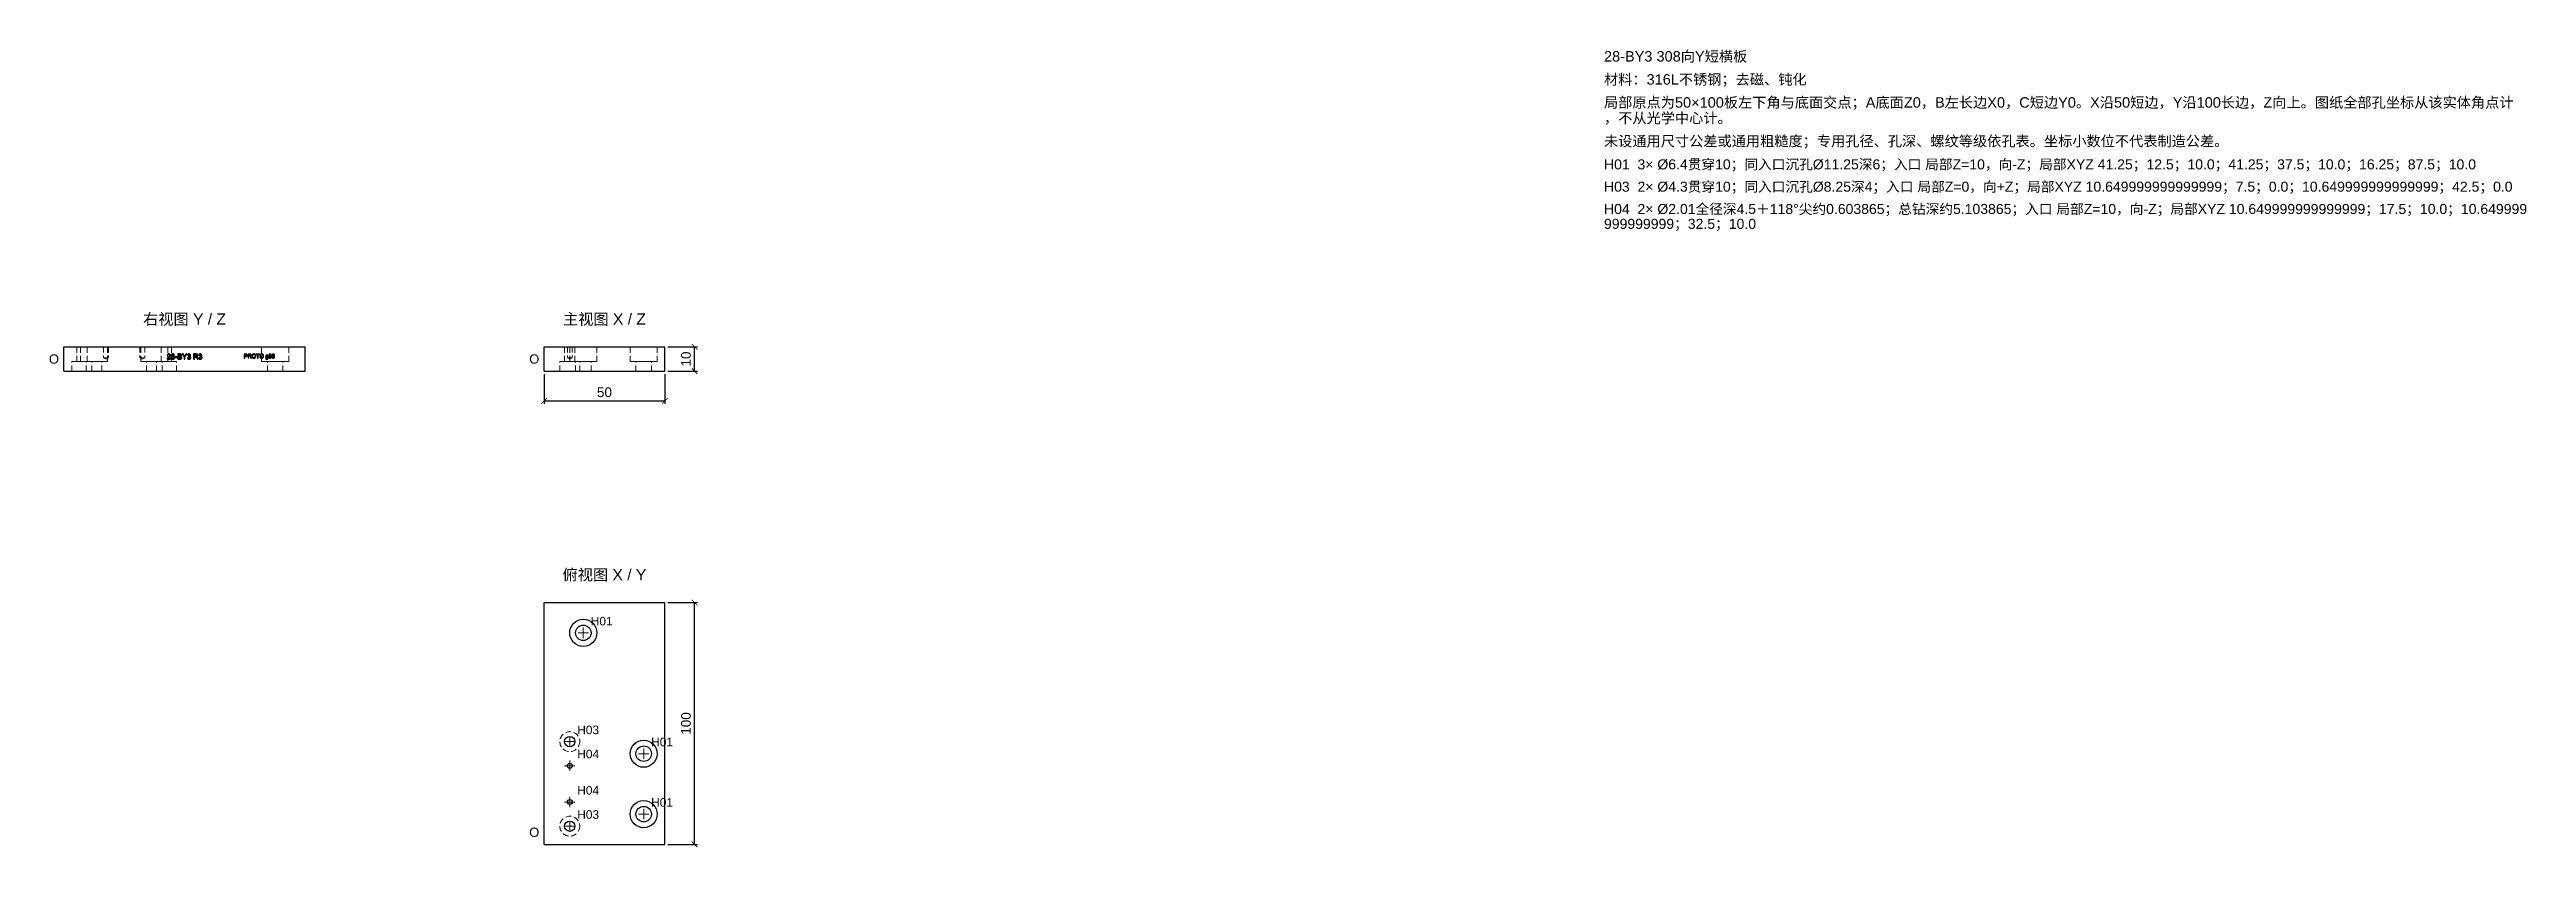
# Model space of a CAD drawing. Header units: millimetres. Extents: x 18 to 1043, y 90 to 420.
import ezdxf
from ezdxf.enums import TextEntityAlignment as Align

# ---------------------------------------------------------------- set-up
doc = ezdxf.new("R2010")
doc.units = ezdxf.units.MM
doc.linetypes.add('WP_HIDDEN', pattern=[2.3, 1.5, -0.8])
for name, color, linetype, lineweight in [('ANNOTATIONS', 7, 'CONTINUOUS', 18), ('DIMENSIONS', 7, 'CONTINUOUS', 18), ('HIDDEN', 7, 'WP_HIDDEN', 13), ('VISIBLE', 7, 'CONTINUOUS', 25)]:
    doc.layers.add(name, color=color, linetype=linetype, lineweight=lineweight)
doc.styles.add('CJK', font='Arial Unicode.ttf')
doc.styles.add('OpenSansCondensed-Light', font='OpenSansCondensed-Light.ttf')
doc.dimstyles.new('EZDXF', dxfattribs={"dimtxt": 0.25, "dimasz": 0.175, "dimexe": 0.375, "dimexo": 0.125, "dimgap": 0.1, "dimtad": 1, "dimlfac": 100, "dimzin": 12, "dimdsep": 46, "dimtxsty": 'OpenSansCondensed-Light', "dimblk": 'ARCHTICK', "dimcen": 2.5, "dimazin": 3, "dimtfac": 0.5, "dimtmove": 2, "dimatfit": 3})

msp = doc.modelspace()

# ---------------------------------------------------------------- texts
at = {"layer": 'ANNOTATIONS', "style": 'CJK'}
for s, height, p in [('材料：316L不锈钢；去磁、钝化', 4.3076923, (661.53846, 405.84615)), ('28-BY3 308向Y短横板', 4.3076923, (661.53846, 415.38462)), ('局部原点为50×100板左下角与底面交点；A底面Z0，B左长边X0，C短边Y0。X沿50短边，Y沿100长边，Z向上。图纸全部孔坐标从该实体角点计', 4.3076923, (661.53846, 396.30769)), ('，不从光学中心计。', 4.307692, (661.53846, 389.84615)), ('未设通用尺寸公差或通用粗糙度；专用孔径、孔深、螺纹等级依孔表。坐标小数位不代表制造公差。', 4.3076923, (661.53846, 380.30769)), ('H01  3× Ø6.4贯穿10；同入口沉孔Ø11.25深6；入口 局部Z=10，向-Z；局部XYZ 41.25；12.5；10.0；41.25；37.5；10.0；16.25；87.5；10.0', 4.1538462, (661.53846, 370.76923)), ('H03  2× Ø4.3贯穿10；同入口沉孔Ø8.25深4；入口 局部Z=0，向+Z；局部XYZ 10.649999999999999；7.5；0.0；10.649999999999999；42.5；0.0', 4.15384615, (661.53846, 361.53846)), ('999999999；32.5；10.0', 4.1538462, (661.53846, 346.15385)), ('H04  2× Ø2.01全径深4.5＋118°尖约0.603865；总钻深约5.103865；入口 局部Z=10，向-Z；局部XYZ 10.649999999999999；17.5；10.0；10.649999', 4.15384615, (661.53846, 352.30769)), ('O', 3.84615, (17.69231, 290.38462)), ('O', 3.84615, (216.53846, 290.38462)), ('H01', 3.538462, (242.01923, 182.11538)), ('H03', 3.538462, (236.41923, 137.11538)), ('H01', 3.538462, (267.01923, 132.11538)), ('H04', 3.538462, (236.41923, 127.11538)), ('H04', 3.538462, (236.41923, 112.11538)), ('H03', 3.538462, (236.41923, 102.11538)), ('H01', 3.538462, (267.01923, 107.11538)), ('O', 3.84615, (216.53846, 94.61538))]:
    msp.add_text(s, height=height, dxfattribs=at).set_placement(p)
for s, p in [('右视图 Y / Z', (73.84615, 306.53846)), ('主视图 X / Z', (247.69231, 306.53846)), ('俯视图 X / Y', (247.69231, 200.76923))]:
    msp.add_text(s, height=4.615385, dxfattribs=at).set_placement(p, align=Align.CENTER)

# ---------------------------------------------------------------- blocks, each defined once
blk = doc.blocks.new('_ARCHTICK')
at = {"color": 0, "linetype": 'BYBLOCK', "const_width": 0.15}
blk.add_lwpolyline([(-0.5, -0.5), (0.5, 0.5)], dxfattribs=at)

# ---------------------------------------------------------------- dimensions: what is measured, and where the dimension line sits
at = {"layer": 'DIMENSIONS'}
for base, p1, p2 in [((285, 287.30769), (272.69231, 287.30769), (272.69231, 297.30769)), ((285, 91.53846), (272.69231, 91.53846), (272.69231, 191.53846))]:
    msp.add_linear_dim(base=base, p1=p1, p2=p2, angle=90, dimstyle='EZDXF', override={"dimtxt": 4, "dimasz": 2.307692, "dimexe": 1.230769, "dimexo": 1.230769, "dimgap": 1.538462, "dimdec": 4, "dimlfac": 1, "dimzin": 8, "dimtxsty": 'CJK', "dimclrd": 7, "dimclre": 7, "dimclrt": 7}, dxfattribs=at).render()
msp.add_linear_dim(base=(222.69231, 275), p1=(222.69231, 287.30769), p2=(272.69231, 287.30769), dimstyle='EZDXF', override={"dimtxt": 4, "dimasz": 2.307692, "dimexe": 1.230769, "dimexo": 1.230769, "dimgap": 1.538462, "dimdec": 4, "dimlfac": 1, "dimzin": 8, "dimtxsty": 'CJK', "dimclrd": 7, "dimclre": 7, "dimclrt": 7}, dxfattribs=at).render()

# ---------------------------------------------------------------- linework, layer by layer
at = {"layer": 'ANNOTATIONS'}
for p, q in [((236.78846, 179.03846), (241.09615, 179.03846)), ((238.94231, 176.88462), (238.94231, 181.19231)), ((231.18846, 134.03846), (235.49615, 134.03846)), ((233.34231, 131.88462), (233.34231, 136.19231)), ((231.18846, 124.03846), (235.49615, 124.03846)), ((233.34231, 121.88462), (233.34231, 126.19231)), ((261.78846, 129.03846), (266.09615, 129.03846)), ((263.94231, 126.88462), (263.94231, 131.19231)), ((231.18846, 109.03846), (235.49615, 109.03846)), ((233.34231, 106.88462), (233.34231, 111.19231)), ((261.78846, 104.03846), (266.09615, 104.03846)), ((263.94231, 101.88462), (263.94231, 106.19231)), ((231.18846, 99.03846), (235.49615, 99.03846)), ((233.34231, 96.88462), (233.34231, 101.19231))]:
    msp.add_line(p, q, dxfattribs=at)
at = {"layer": 'HIDDEN', "ltscale": 1.538462}
for p, q in [((27.22115, 287.30769), (27.22115, 291.30769)), ((29.19615, 291.30769), (29.19615, 297.30769)), ((30.72115, 291.30769), (30.72115, 297.30769)), ((33.14615, 287.30769), (33.14615, 291.30769)), ((33.49615, 291.30769), (33.49615, 297.30769)), ((35.47115, 287.30769), (35.47115, 291.30769)), ((39.54615, 287.30769), (39.54615, 291.30769)), ((40.34115, 297.30769), (40.34115, 292.80769)), ((41.34615, 292.20383), (40.34115, 292.80769)), ((41.34615, 292.20383), (42.35115, 292.80769)), ((41.97115, 291.30769), (41.97115, 297.30769)), ((42.35115, 297.30769), (42.35115, 292.80769)), ((55.34115, 297.30769), (55.34115, 292.80769)), ((56.34615, 292.20383), (55.34115, 292.80769)), ((55.72115, 291.30769), (55.72115, 297.30769)), ((56.34615, 292.20383), (57.35115, 292.80769)), ((57.35115, 297.30769), (57.35115, 292.80769)), ((58.14615, 287.30769), (58.14615, 291.30769)), ((62.22115, 287.30769), (62.22115, 291.30769)), ((64.19615, 291.30769), (64.19615, 297.30769)), ((64.54615, 287.30769), (64.54615, 291.30769)), ((66.97115, 291.30769), (66.97115, 297.30769)), ((68.49615, 291.30769), (68.49615, 297.30769)), ((70.47115, 287.30769), (70.47115, 291.30769)), ((105.72115, 291.30769), (105.72115, 297.30769)), ((108.14615, 287.30769), (108.14615, 291.30769)), ((114.54615, 287.30769), (114.54615, 291.30769)), ((116.97115, 291.30769), (116.97115, 297.30769)), ((229.21731, 287.30769), (229.21731, 291.30769)), ((231.19231, 291.30769), (231.19231, 297.30769)), ((232.33731, 297.30769), (232.33731, 292.80769)), ((232.33731, 292.80769), (233.34231, 292.20383)), ((233.31731, 291.30769), (233.31731, 297.30769)), ((233.34231, 292.20383), (234.34731, 292.80769)), ((234.34731, 297.30769), (234.34731, 292.80769)), ((235.49231, 291.30769), (235.49231, 297.30769)), ((235.74231, 287.30769), (235.74231, 291.30769)), ((237.46731, 287.30769), (237.46731, 291.30769)), ((242.14231, 287.30769), (242.14231, 291.30769)), ((244.56731, 291.30769), (244.56731, 297.30769)), ((258.31731, 291.30769), (258.31731, 297.30769)), ((260.74231, 287.30769), (260.74231, 291.30769)), ((267.14231, 287.30769), (267.14231, 291.30769)), ((269.56731, 291.30769), (269.56731, 297.30769)), ((272.69231, 294.40769), (272.49231, 294.40769)), ((272.49231, 294.40769), (272.49231, 294.40677)), ((272.49231, 294.40596), (272.49231, 294.40769)), ((272.49231, 294.40651), (272.49231, 294.40769)), ((272.49231, 294.40769), (272.49231, 294.40541)), ((272.49231, 294.40769), (272.49231, 294.40707)), ((272.49231, 294.40705), (272.49231, 294.40769)), ((272.49231, 294.40702), (272.49231, 294.40769)), ((272.49231, 294.40769), (272.49231, 294.40707)), ((272.69231, 294.40707), (272.49231, 294.40707)), ((272.49231, 294.40707), (272.49231, 294.40519)), ((272.69231, 294.40707), (272.49231, 294.40707)), ((272.49231, 294.40707), (272.49231, 294.4052)), ((272.69231, 294.40705), (272.49231, 294.40705)), ((272.49231, 294.40513), (272.49231, 294.40705)), ((272.49231, 294.40501), (272.49231, 294.40702)), ((272.69231, 294.40702), (272.49231, 294.40702)), ((272.69231, 294.40677), (272.49231, 294.40677)), ((272.49231, 294.40677), (272.49231, 294.404)), ((272.49231, 294.40297), (272.49231, 294.40651)), ((272.69231, 294.40651), (272.49231, 294.40651)), ((272.69231, 294.40596), (272.49231, 294.40596)), ((272.49231, 294.40076), (272.49231, 294.40596)), ((272.69231, 294.40541), (272.49231, 294.40541)), ((272.49231, 294.40541), (272.49231, 294.40255)), ((272.69231, 294.4052), (272.49231, 294.4052)), ((272.49231, 294.4052), (272.49231, 294.40209)), ((272.69231, 294.40519), (272.49231, 294.40519)), ((272.49231, 294.40519), (272.49231, 294.40206)), ((272.69231, 294.40513), (272.49231, 294.40513)), ((272.49231, 294.40194), (272.49231, 294.40513)), ((272.49231, 294.40165), (272.49231, 294.40501)), ((272.69231, 294.40501), (272.49231, 294.40501)), ((272.69231, 294.404), (272.49231, 294.404)), ((272.49231, 294.404), (272.49231, 294.39939)), ((272.49231, 294.39706), (272.49231, 294.40297)), ((272.69231, 294.40297), (272.49231, 294.40297)), ((272.69231, 294.40255), (272.49231, 294.40255)), ((272.49231, 294.40255), (272.49231, 294.39856)), ((272.69231, 294.40209), (272.49231, 294.40209)), ((272.49231, 294.40209), (272.49231, 294.39773)), ((272.69231, 294.40206), (272.49231, 294.40206)), ((272.49231, 294.40206), (272.49231, 294.39769)), ((272.69231, 294.40194), (272.49231, 294.40194)), ((272.49231, 294.39746), (272.49231, 294.40194)), ((272.49231, 294.39695), (272.49231, 294.40165)), ((272.69231, 294.40165), (272.49231, 294.40165)), ((272.69231, 294.40076), (272.49231, 294.40076)), ((272.49231, 294.39209), (272.49231, 294.40076)), ((272.69231, 294.39939), (272.49231, 294.39939)), ((272.49231, 294.39939), (272.49231, 294.39293)), ((272.69231, 294.39888), (272.49231, 294.39888)), ((272.49231, 294.39888), (272.49231, 292.24588)), ((272.49231, 294.39797), (272.49231, 294.39888)), ((272.49231, 294.39888), (272.49231, 293.15789)), ((272.49231, 293.74975), (272.49231, 294.39888)), ((272.49231, 294.39888), (272.49231, 293.7659)), ((272.49231, 294.39786), (272.49231, 294.39888)), ((272.69231, 294.39856), (272.49231, 294.39856)), ((272.49231, 294.39856), (272.49231, 294.39342)), ((272.69231, 294.39797), (272.49231, 294.39797)), ((272.49231, 294.39525), (272.49231, 294.39797)), ((272.69231, 294.39786), (272.49231, 294.39786)), ((272.49231, 294.3948), (272.49231, 294.39786)), ((272.69231, 294.39773), (272.49231, 294.39773)), ((272.49231, 294.39773), (272.49231, 294.39213)), ((272.69231, 294.39769), (272.49231, 294.39769)), ((272.49231, 294.39769), (272.49231, 294.39206)), ((272.69231, 294.39746), (272.49231, 294.39746)), ((272.49231, 294.3917), (272.49231, 294.39746)), ((272.49231, 294.38878), (272.49231, 294.39706)), ((272.69231, 294.39706), (272.49231, 294.39706)), ((272.49231, 294.39091), (272.49231, 294.39695)), ((272.69231, 294.39695), (272.49231, 294.39695)), ((272.69231, 294.39525), (272.49231, 294.39525)), ((272.49231, 294.39072), (272.49231, 294.39525)), ((272.69231, 294.3948), (272.49231, 294.3948)), ((272.49231, 294.38969), (272.49231, 294.3948)), ((272.69231, 294.39342), (272.49231, 294.39342)), ((272.49231, 294.39342), (272.49231, 294.38714)), ((272.69231, 294.39293), (272.49231, 294.39293)), ((272.49231, 294.39293), (272.49231, 294.38462)), ((272.69231, 294.39213), (272.49231, 294.39213)), ((272.49231, 294.39213), (272.49231, 294.38528)), ((272.69231, 294.39209), (272.49231, 294.39209)), ((272.49231, 294.37995), (272.49231, 294.39209)), ((272.69231, 294.39206), (272.49231, 294.39206)), ((272.49231, 294.39206), (272.49231, 294.38518)), ((272.69231, 294.3917), (272.49231, 294.3917)), ((272.49231, 294.38466), (272.49231, 294.3917)), ((272.49231, 294.38353), (272.49231, 294.39091)), ((272.69231, 294.39091), (272.49231, 294.39091)), ((272.69231, 294.39072), (272.49231, 294.39072)), ((272.49231, 294.38438), (272.49231, 294.39072)), ((272.69231, 294.38969), (272.49231, 294.38969)), ((272.49231, 294.38254), (272.49231, 294.38969)), ((272.49231, 294.37815), (272.49231, 294.38878)), ((272.69231, 294.38878), (272.49231, 294.38878)), ((272.69231, 294.38714), (272.49231, 294.38714)), ((272.49231, 294.38714), (272.49231, 294.37972)), ((272.69231, 294.38528), (272.49231, 294.38528)), ((272.49231, 294.38528), (272.49231, 294.37719)), ((272.69231, 294.38518), (272.49231, 294.38518)), ((272.49231, 294.38518), (272.49231, 294.37705)), ((272.49231, 294.38282), (272.49231, 294.38481)), ((272.69231, 294.38481), (272.49231, 294.38481)), ((272.49231, 294.38481), (272.49231, 294.38286)), ((272.69231, 294.38466), (272.49231, 294.38466)), ((272.49231, 294.37635), (272.49231, 294.38466)), ((272.69231, 294.38462), (272.49231, 294.38462)), ((272.49231, 294.38462), (272.49231, 294.37447)), ((272.69231, 294.38438), (272.49231, 294.38438)), ((272.49231, 294.37622), (272.49231, 294.38438)), ((272.49231, 294.3748), (272.49231, 294.38353)), ((272.69231, 294.38353), (272.49231, 294.38353)), ((272.69231, 294.38286), (272.49231, 294.38286)), ((272.49231, 294.38286), (272.49231, 294.37702)), ((272.49231, 294.37684), (272.49231, 294.38282)), ((272.69231, 294.38282), (272.49231, 294.38282)), ((272.69231, 294.38254), (272.49231, 294.38254)), ((272.49231, 294.37335), (272.49231, 294.38254)), ((272.69231, 294.37995), (272.49231, 294.37995)), ((272.49231, 294.36434), (272.49231, 294.37995)), ((272.69231, 294.37972), (272.49231, 294.37972)), ((272.49231, 294.37972), (272.49231, 294.37116)), ((272.49231, 294.36515), (272.49231, 294.37815)), ((272.69231, 294.37815), (272.49231, 294.37815)), ((272.69231, 294.37795), (272.49231, 294.37795)), ((272.49231, 294.37795), (272.49231, 294.18003)), ((272.49231, 294.37795), (272.49231, 292.70078)), ((272.49231, 294.37724), (272.49231, 294.37795)), ((272.49231, 294.37695), (272.49231, 294.37795)), ((272.69231, 294.37724), (272.49231, 294.37724)), ((272.49231, 294.37512), (272.49231, 294.37724)), ((272.69231, 294.37719), (272.49231, 294.37719)), ((272.49231, 294.37719), (272.49231, 294.36786)), ((272.69231, 294.37705), (272.49231, 294.37705)), ((272.49231, 294.37705), (272.49231, 294.36767)), ((272.69231, 294.37702), (272.49231, 294.37702)), ((272.49231, 294.37702), (272.49231, 294.36728)), ((272.69231, 294.37695), (272.49231, 294.37695)), ((272.49231, 294.37394), (272.49231, 294.37695)), ((272.49231, 294.36687), (272.49231, 294.37684)), ((272.69231, 294.37684), (272.49231, 294.37684)), ((272.69231, 294.37635), (272.49231, 294.37635)), ((272.49231, 294.36675), (272.49231, 294.37635)), ((272.69231, 294.37622), (272.49231, 294.37622)), ((272.49231, 294.36625), (272.49231, 294.37622)), ((272.69231, 294.37512), (272.49231, 294.37512)), ((272.49231, 294.37159), (272.49231, 294.37512)), ((272.49231, 294.36474), (272.49231, 294.3748)), ((272.69231, 294.3748), (272.49231, 294.3748)), ((272.69231, 294.37447), (272.49231, 294.37447)), ((272.49231, 294.37447), (272.49231, 294.36247)), ((272.69231, 294.37394), (272.49231, 294.37394)), ((272.49231, 294.36894), (272.49231, 294.37394)), ((272.69231, 294.37335), (272.49231, 294.37335)), ((272.49231, 294.36212), (272.49231, 294.37335)), ((272.69231, 294.37159), (272.49231, 294.37159)), ((272.49231, 294.36665), (272.49231, 294.37159)), ((272.69231, 294.37116), (272.49231, 294.37116)), ((272.49231, 294.37116), (272.49231, 294.36146)), ((272.69231, 294.36894), (272.49231, 294.36894)), ((272.49231, 294.36193), (272.49231, 294.36894)), ((272.69231, 294.36786), (272.49231, 294.36786)), ((272.49231, 294.36786), (272.49231, 294.35727)), ((272.69231, 294.36767), (272.49231, 294.36767)), ((272.49231, 294.36767), (272.49231, 294.35704)), ((272.69231, 294.36728), (272.49231, 294.36728)), ((272.49231, 294.36728), (272.49231, 294.35364)), ((272.49231, 294.35292), (272.49231, 294.36687)), ((272.69231, 294.36687), (272.49231, 294.36687)), ((272.69231, 294.36675), (272.49231, 294.36675)), ((272.49231, 294.35588), (272.49231, 294.36675)), ((272.69231, 294.36665), (272.49231, 294.36665)), ((272.49231, 294.36029), (272.49231, 294.36665)), ((272.69231, 294.36625), (272.49231, 294.36625)), ((272.49231, 294.35447), (272.49231, 294.36625)), ((272.49231, 294.34978), (272.49231, 294.36515)), ((272.69231, 294.36515), (272.49231, 294.36515)), ((272.49231, 294.35332), (272.49231, 294.36474)), ((272.69231, 294.36474), (272.49231, 294.36474)), ((272.69231, 294.36434), (272.49231, 294.36434)), ((272.49231, 294.34527), (272.49231, 294.36434)), ((272.69231, 294.36247), (272.49231, 294.36247)), ((272.49231, 294.36247), (272.49231, 294.34863)), ((272.69231, 294.36212), (272.49231, 294.36212)), ((272.49231, 294.34884), (272.49231, 294.36212)), ((272.69231, 294.36193), (272.49231, 294.36193)), ((272.49231, 294.3562), (272.49231, 294.36193)), ((272.69231, 294.36146), (272.49231, 294.36146)), ((272.49231, 294.36146), (272.49231, 294.35061)), ((272.69231, 294.36029), (272.49231, 294.36029)), ((272.49231, 294.35253), (272.49231, 294.36029)), ((272.69231, 294.35727), (272.49231, 294.35727)), ((272.49231, 294.35727), (272.49231, 294.34545)), ((272.69231, 294.35704), (272.49231, 294.35704)), ((272.49231, 294.35704), (272.49231, 294.34516)), ((272.69231, 294.3562), (272.49231, 294.3562)), ((272.49231, 294.34931), (272.49231, 294.3562)), ((272.69231, 294.35588), (272.49231, 294.35588)), ((272.49231, 294.34373), (272.49231, 294.35588)), ((272.69231, 294.35507), (272.49231, 294.35507)), ((272.49231, 294.35507), (272.49231, 293.4936)), ((272.49231, 294.15829), (272.49231, 294.35507)), ((272.69231, 294.35447), (272.49231, 294.35447)), ((272.49231, 294.34087), (272.49231, 294.35447)), ((272.69231, 294.35364), (272.49231, 294.35364)), ((272.49231, 294.35364), (272.49231, 294.3361)), ((272.49231, 294.34057), (272.49231, 294.35332)), ((272.69231, 294.35332), (272.49231, 294.35332)), ((272.49231, 294.33498), (272.49231, 294.35292)), ((272.69231, 294.35292), (272.49231, 294.35292)), ((272.69231, 294.35253), (272.49231, 294.35253)), ((272.49231, 294.34335), (272.49231, 294.35253)), ((272.69231, 294.35061), (272.49231, 294.35061)), ((272.49231, 294.35061), (272.49231, 294.33862)), ((272.49231, 294.33206), (272.49231, 294.34978)), ((272.69231, 294.34978), (272.49231, 294.34978)), ((272.69231, 294.34931), (272.49231, 294.34931)), ((272.49231, 294.34126), (272.49231, 294.34931)), ((272.69231, 294.34884), (272.49231, 294.34884)), ((272.49231, 294.33353), (272.49231, 294.34884)), ((272.69231, 294.34863), (272.49231, 294.34863)), ((272.49231, 294.34863), (272.49231, 294.33294)), ((272.69231, 294.34545), (272.49231, 294.34545)), ((272.49231, 294.34545), (272.49231, 294.33238)), ((272.69231, 294.34527), (272.49231, 294.34527)), ((272.49231, 294.32273), (272.49231, 294.34527)), ((272.69231, 294.34516), (272.49231, 294.34516)), ((272.49231, 294.34516), (272.49231, 294.33203)), ((272.69231, 294.34373), (272.49231, 294.34373)), ((272.49231, 294.33029), (272.49231, 294.34373)), ((272.69231, 294.34335), (272.49231, 294.34335)), ((272.49231, 294.33276), (272.49231, 294.34335)), ((272.69231, 294.34126), (272.49231, 294.34126)), ((272.49231, 294.33204), (272.49231, 294.34126)), ((272.69231, 294.34087), (272.49231, 294.34087)), ((272.49231, 294.32498), (272.49231, 294.34087)), ((272.49231, 294.32648), (272.49231, 294.34057)), ((272.69231, 294.34057), (272.49231, 294.34057)), ((272.69231, 294.33862), (272.49231, 294.33862)), ((272.49231, 294.33862), (272.49231, 294.3255)), ((272.69231, 294.3361), (272.49231, 294.3361)), ((272.49231, 294.3361), (272.49231, 294.31467)), ((272.49231, 294.31306), (272.49231, 294.33498)), ((272.69231, 294.33498), (272.49231, 294.33498)), ((272.69231, 294.33353), (272.49231, 294.33353)), ((272.49231, 294.31609), (272.49231, 294.33353)), ((272.69231, 294.33294), (272.49231, 294.33294)), ((272.49231, 294.33294), (272.49231, 294.31541)), ((272.69231, 294.33276), (272.49231, 294.33276)), ((272.49231, 294.32038), (272.49231, 294.33276)), ((272.69231, 294.33238), (272.49231, 294.33238)), ((272.49231, 294.33238), (272.49231, 294.31806)), ((272.49231, 294.31229), (272.49231, 294.33206)), ((272.69231, 294.33206), (272.49231, 294.33206)), ((272.69231, 294.33204), (272.49231, 294.33204)), ((272.49231, 294.32167), (272.49231, 294.33204)), ((272.69231, 294.33203), (272.49231, 294.33203)), ((272.49231, 294.33203), (272.49231, 294.31765)), ((272.69231, 294.33029), (272.49231, 294.33029)), ((272.49231, 294.31558), (272.49231, 294.33029)), ((272.49231, 294.31104), (272.49231, 294.32648)), ((272.69231, 294.32648), (272.49231, 294.32648)), ((272.69231, 294.3255), (272.49231, 294.3255)), ((272.49231, 294.3255), (272.49231, 294.31122)), ((272.69231, 294.32498), (272.49231, 294.32498)), ((272.49231, 294.30631), (272.49231, 294.32498)), ((272.69231, 294.32273), (272.49231, 294.32273)), ((272.49231, 294.29672), (272.49231, 294.32273)), ((272.69231, 294.32167), (272.49231, 294.32167)), ((272.49231, 294.31013), (272.49231, 294.32167)), ((272.69231, 294.32038), (272.49231, 294.32038)), ((272.49231, 294.30584), (272.49231, 294.32038)), ((272.69231, 294.31806), (272.49231, 294.31806)), ((272.49231, 294.31806), (272.49231, 294.3025)), ((272.69231, 294.31765), (272.49231, 294.31765)), ((272.49231, 294.31765), (272.49231, 294.30201)), ((272.69231, 294.31609), (272.49231, 294.31609)), ((272.49231, 294.29644), (272.49231, 294.31609)), ((272.69231, 294.31558), (272.49231, 294.31558)), ((272.49231, 294.29959), (272.49231, 294.31558)), ((272.69231, 294.31541), (272.49231, 294.31541)), ((272.49231, 294.31541), (272.49231, 294.29603)), ((272.69231, 294.31467), (272.49231, 294.31467)), ((272.49231, 294.31467), (272.49231, 294.28934)), ((272.49231, 294.28715), (272.49231, 294.31306)), ((272.69231, 294.31306), (272.49231, 294.31306)), ((272.49231, 294.2908), (272.49231, 294.31229)), ((272.69231, 294.31229), (272.49231, 294.31229)), ((272.69231, 294.31122), (272.49231, 294.31122)), ((272.49231, 294.31122), (272.49231, 294.29581)), ((272.49231, 294.29426), (272.49231, 294.31104)), ((272.69231, 294.31104), (272.49231, 294.31104)), ((272.69231, 294.31013), (272.49231, 294.31013)), ((272.49231, 294.29743), (272.49231, 294.31013)), ((272.69231, 294.30631), (272.49231, 294.30631)), ((272.49231, 294.28487), (272.49231, 294.30631)), ((272.69231, 294.30584), (272.49231, 294.30584)), ((272.49231, 294.28913), (272.49231, 294.30584)), ((272.69231, 294.3025), (272.49231, 294.3025)), ((272.49231, 294.3025), (272.49231, 294.28569)), ((272.69231, 294.30201), (272.49231, 294.30201)), ((272.49231, 294.30201), (272.49231, 294.28513)), ((272.69231, 294.29959), (272.49231, 294.29959)), ((272.49231, 294.28232), (272.49231, 294.29959)), ((272.69231, 294.29743), (272.49231, 294.29743)), ((272.49231, 294.28356), (272.49231, 294.29743)), ((272.69231, 294.29672), (272.49231, 294.29672)), ((272.49231, 294.26761), (272.49231, 294.29672)), ((272.69231, 294.29644), (272.49231, 294.29644)), ((272.49231, 294.2746), (272.49231, 294.29644)), ((272.69231, 294.29603), (272.49231, 294.29603)), ((272.49231, 294.29603), (272.49231, 294.2748)), ((272.69231, 294.29581), (272.49231, 294.29581)), ((272.49231, 294.29581), (272.49231, 294.27926)), ((272.49231, 294.27614), (272.49231, 294.29426)), ((272.69231, 294.29426), (272.49231, 294.29426)), ((272.49231, 294.26759), (272.49231, 294.2908)), ((272.69231, 294.2908), (272.49231, 294.2908)), ((272.69231, 294.28934), (272.49231, 294.28934)), ((272.49231, 294.28934), (272.49231, 294.26011)), ((272.69231, 294.28913), (272.49231, 294.28913)), ((272.49231, 294.27026), (272.49231, 294.28913)), ((272.49231, 294.25725), (272.49231, 294.28715)), ((272.69231, 294.28715), (272.49231, 294.28715)), ((272.69231, 294.28569), (272.49231, 294.28569)), ((272.49231, 294.28569), (272.49231, 294.26764)), ((272.69231, 294.28513), (272.49231, 294.28513)), ((272.49231, 294.28513), (272.49231, 294.267)), ((272.69231, 294.28487), (272.49231, 294.28487)), ((272.49231, 294.26065), (272.49231, 294.28487)), ((272.69231, 294.28356), (272.49231, 294.28356)), ((272.49231, 294.2684), (272.49231, 294.28356)), ((272.69231, 294.28232), (272.49231, 294.28232)), ((272.49231, 294.26377), (272.49231, 294.28232)), ((272.69231, 294.27926), (272.49231, 294.27926)), ((272.49231, 294.27926), (272.49231, 294.26156)), ((272.49231, 294.25667), (272.49231, 294.27614)), ((272.69231, 294.27614), (272.49231, 294.27614)), ((272.69231, 294.2748), (272.49231, 294.2748)), ((272.49231, 294.2748), (272.49231, 294.25173)), ((272.69231, 294.2746), (272.49231, 294.2746)), ((272.49231, 294.25055), (272.49231, 294.2746)), ((272.69231, 294.27026), (272.49231, 294.27026)), ((272.49231, 294.24923), (272.49231, 294.27026)), ((272.69231, 294.2684), (272.49231, 294.2684)), ((272.49231, 294.25178), (272.49231, 294.2684)), ((272.69231, 294.26764), (272.49231, 294.26764)), ((272.49231, 294.26764), (272.49231, 294.24835)), ((272.69231, 294.26761), (272.49231, 294.26761)), ((272.49231, 294.23576), (272.49231, 294.26761)), ((272.49231, 294.24266), (272.49231, 294.26759)), ((272.69231, 294.26759), (272.49231, 294.26759)), ((272.69231, 294.267), (272.49231, 294.267)), ((272.49231, 294.267), (272.49231, 294.24761)), ((272.69231, 294.26377), (272.49231, 294.26377)), ((272.49231, 294.24394), (272.49231, 294.26377)), ((272.69231, 294.26156), (272.49231, 294.26156)), ((272.49231, 294.26156), (272.49231, 294.24283)), ((272.69231, 294.26065), (272.49231, 294.26065)), ((272.49231, 294.23365), (272.49231, 294.26065)), ((272.69231, 294.26011), (272.49231, 294.26011)), ((272.49231, 294.26011), (272.49231, 294.22802)), ((272.49231, 294.22449), (272.49231, 294.25725)), ((272.69231, 294.25725), (272.49231, 294.25725)), ((272.49231, 294.23586), (272.49231, 294.25667)), ((272.69231, 294.25667), (272.49231, 294.25667)), ((272.69231, 294.25178), (272.49231, 294.25178)), ((272.49231, 294.23372), (272.49231, 294.25178)), ((272.69231, 294.25173), (272.49231, 294.25173)), ((272.49231, 294.25173), (272.49231, 294.22682)), ((272.69231, 294.25055), (272.49231, 294.25055)), ((272.49231, 294.2243), (272.49231, 294.25055)), ((272.69231, 294.24923), (272.49231, 294.24923)), ((272.49231, 294.22604), (272.49231, 294.24923)), ((272.69231, 294.24835), (272.49231, 294.24835)), ((272.49231, 294.24835), (272.49231, 294.22786)), ((272.69231, 294.24761), (272.49231, 294.24761)), ((272.49231, 294.24761), (272.49231, 294.22731)), ((272.69231, 294.24394), (272.49231, 294.24394)), ((272.49231, 294.22319), (272.49231, 294.24394)), ((272.69231, 294.24283), (272.49231, 294.24283)), ((272.49231, 294.24283), (272.49231, 294.22316)), ((272.49231, 294.216), (272.49231, 294.24266)), ((272.69231, 294.24266), (272.49231, 294.24266)), ((272.49231, 294.21406), (272.49231, 294.23586)), ((272.69231, 294.23586), (272.49231, 294.23586)), ((272.69231, 294.23576), (272.49231, 294.23576)), ((272.49231, 294.20118), (272.49231, 294.23576)), ((272.69231, 294.23372), (272.49231, 294.23372)), ((272.49231, 294.21421), (272.49231, 294.23372)), ((272.69231, 294.23365), (272.49231, 294.23365)), ((272.49231, 294.20387), (272.49231, 294.23365)), ((272.69231, 294.22802), (272.49231, 294.22802)), ((272.49231, 294.22802), (272.49231, 294.19411)), ((272.69231, 294.22786), (272.49231, 294.22786)), ((272.49231, 294.22786), (272.49231, 294.20625)), ((272.69231, 294.22731), (272.49231, 294.22731)), ((272.49231, 294.22731), (272.49231, 294.20642)), ((272.69231, 294.22682), (272.49231, 294.22682)), ((272.49231, 294.22682), (272.49231, 294.20005)), ((272.69231, 294.22604), (272.49231, 294.22604)), ((272.49231, 294.20068), (272.49231, 294.22604)), ((272.49231, 294.19), (272.49231, 294.22449)), ((272.69231, 294.22449), (272.49231, 294.22449)), ((272.69231, 294.2243), (272.49231, 294.2243)), ((272.49231, 294.19584), (272.49231, 294.2243)), ((272.69231, 294.22319), (272.49231, 294.22319)), ((272.49231, 294.20189), (272.49231, 294.22319)), ((272.69231, 294.22316), (272.49231, 294.22316)), ((272.49231, 294.22316), (272.49231, 294.20256)), ((272.49231, 294.216), (272.49231, 294.21664)), ((272.49231, 294.21664), (272.49231, 294.21532)), ((272.69231, 294.21664), (272.49231, 294.21664)), ((272.49231, 294.18763), (272.49231, 294.216)), ((272.69231, 294.216), (272.49231, 294.216)), ((272.49231, 294.21411), (272.49231, 294.216)), ((272.69231, 294.216), (272.49231, 294.216)), ((272.49231, 294.21431), (272.49231, 294.21549)), ((272.49231, 294.21549), (272.49231, 294.21429)), ((272.69231, 294.21549), (272.49231, 294.21549)), ((272.49231, 294.21532), (272.49231, 294.21138)), ((272.69231, 294.21532), (272.49231, 294.21532)), ((272.49231, 294.21077), (272.49231, 294.21431)), ((272.69231, 294.21431), (272.49231, 294.21431)), ((272.49231, 294.21429), (272.49231, 294.21067)), ((272.69231, 294.21429), (272.49231, 294.21429)), ((272.69231, 294.21421), (272.49231, 294.21421)), ((272.49231, 294.19325), (272.49231, 294.21421)), ((272.49231, 294.21095), (272.49231, 294.21411)), ((272.69231, 294.21411), (272.49231, 294.21411)), ((272.49231, 294.19162), (272.49231, 294.21406)), ((272.69231, 294.21406), (272.49231, 294.21406)), ((272.49231, 294.21138), (272.49231, 294.20481)), ((272.69231, 294.21138), (272.49231, 294.21138)), ((272.49231, 294.20652), (272.49231, 294.21095)), ((272.69231, 294.21095), (272.49231, 294.21095)), ((272.49231, 294.20487), (272.49231, 294.21077)), ((272.69231, 294.21077), (272.49231, 294.21077)), ((272.49231, 294.21067), (272.49231, 294.20463)), ((272.69231, 294.21067), (272.49231, 294.21067)), ((272.49231, 294.20083), (272.49231, 294.20652)), ((272.69231, 294.20652), (272.49231, 294.20652)), ((272.69231, 294.20642), (272.49231, 294.20642)), ((272.49231, 294.20642), (272.49231, 294.18495)), ((272.69231, 294.20625), (272.49231, 294.20625)), ((272.49231, 294.20625), (272.49231, 294.18351)), ((272.49231, 294.19662), (272.49231, 294.20487)), ((272.69231, 294.20487), (272.49231, 294.20487)), ((272.49231, 294.20481), (272.49231, 294.19561)), ((272.69231, 294.20481), (272.49231, 294.20481)), ((272.49231, 294.20463), (272.49231, 294.19619)), ((272.69231, 294.20463), (272.49231, 294.20463)), ((272.69231, 294.20387), (272.49231, 294.20387)), ((272.49231, 294.17132), (272.49231, 294.20387)), ((272.69231, 294.20256), (272.49231, 294.20256)), ((272.49231, 294.20256), (272.49231, 294.18102)), ((272.69231, 294.20189), (272.49231, 294.20189)), ((272.49231, 294.18003), (272.49231, 294.20189)), ((272.69231, 294.20118), (272.49231, 294.20118)), ((272.49231, 294.16387), (272.49231, 294.20118)), ((272.49231, 294.19387), (272.49231, 294.20083)), ((272.69231, 294.20083), (272.49231, 294.20083)), ((272.69231, 294.20068), (272.49231, 294.20068)), ((272.49231, 294.17316), (272.49231, 294.20068)), ((272.69231, 294.20005), (272.49231, 294.20005)), ((272.49231, 294.20005), (272.49231, 294.17145)), ((272.49231, 294.186), (272.49231, 294.19662)), ((272.69231, 294.19662), (272.49231, 294.19662)), ((272.49231, 294.19619), (272.49231, 294.18533)), ((272.69231, 294.19619), (272.49231, 294.19619)), ((272.69231, 294.19584), (272.49231, 294.19584)), ((272.49231, 294.16519), (272.49231, 294.19584)), ((272.49231, 294.19561), (272.49231, 294.18379)), ((272.69231, 294.19561), (272.49231, 294.19561)), ((272.69231, 294.19411), (272.49231, 294.19411)), ((272.49231, 294.19411), (272.49231, 294.15838)), ((272.49231, 294.18565), (272.49231, 294.19387)), ((272.69231, 294.19387), (272.49231, 294.19387)), ((272.69231, 294.19325), (272.49231, 294.19325)), ((272.49231, 294.17084), (272.49231, 294.19325)), ((272.49231, 293.63775), (272.49231, 294.19261)), ((272.49231, 294.19261), (272.49231, 294.19141)), ((272.69231, 294.19261), (272.49231, 294.19261)), ((272.49231, 294.16854), (272.49231, 294.19162)), ((272.69231, 294.19162), (272.49231, 294.19162)), ((272.49231, 294.19141), (272.49231, 294.18782)), ((272.69231, 294.19141), (272.49231, 294.19141)), ((272.69231, 294.19034), (272.49231, 294.19034)), ((272.49231, 294.19034), (272.49231, 294.18884)), ((272.49231, 294.18882), (272.49231, 294.19034)), ((272.49231, 294.19034), (272.49231, 294.18879)), ((272.49231, 294.15378), (272.49231, 294.19)), ((272.69231, 294.19), (272.49231, 294.19)), ((272.69231, 294.18887), (272.49231, 294.18887)), ((272.49231, 294.18887), (272.49231, 294.18718)), ((272.49231, 294.18708), (272.49231, 294.18887)), ((272.69231, 294.18884), (272.49231, 294.18884)), ((272.49231, 294.18884), (272.49231, 294.18437)), ((272.69231, 294.18882), (272.49231, 294.18882)), ((272.49231, 294.18428), (272.49231, 294.18882)), ((272.49231, 294.18879), (272.49231, 294.18414)), ((272.69231, 294.18879), (272.49231, 294.18879)), ((272.49231, 294.18782), (272.49231, 294.18183)), ((272.69231, 294.18782), (272.49231, 294.18782)), ((272.49231, 294.15753), (272.49231, 294.18763)), ((272.69231, 294.18763), (272.49231, 294.18763)), ((272.69231, 294.18718), (272.49231, 294.18718)), ((272.49231, 294.18718), (272.49231, 294.18212)), ((272.69231, 294.18708), (272.49231, 294.18708)), ((272.49231, 294.18171), (272.49231, 294.18708)), ((272.49231, 294.17302), (272.49231, 294.186)), ((272.69231, 294.186), (272.49231, 294.186)), ((272.49231, 294.17617), (272.49231, 294.18565)), ((272.69231, 294.18565), (272.49231, 294.18565)), ((272.49231, 294.18533), (272.49231, 294.17205)), ((272.69231, 294.18533), (272.49231, 294.18533)), ((272.69231, 294.18495), (272.49231, 294.18495)), ((272.49231, 294.18495), (272.49231, 294.16289)), ((272.69231, 294.18437), (272.49231, 294.18437)), ((272.49231, 294.18437), (272.49231, 294.17691)), ((272.69231, 294.18428), (272.49231, 294.18428)), ((272.49231, 294.17671), (272.49231, 294.18428)), ((272.49231, 294.18414), (272.49231, 294.1764)), ((272.69231, 294.18414), (272.49231, 294.18414)), ((272.49231, 294.18379), (272.49231, 294.16934)), ((272.69231, 294.18379), (272.49231, 294.18379)), ((272.69231, 294.18351), (272.49231, 294.18351)), ((272.49231, 294.18351), (272.49231, 294.15963)), ((272.69231, 294.18212), (272.49231, 294.18212)), ((272.49231, 294.18212), (272.49231, 294.17369)), ((272.49231, 294.18183), (272.49231, 294.17345)), ((272.69231, 294.18183), (272.49231, 294.18183)), ((272.69231, 294.18171), (272.49231, 294.18171)), ((272.49231, 294.17276), (272.49231, 294.18171)), ((272.69231, 294.18102), (272.49231, 294.18102)), ((272.49231, 294.18102), (272.49231, 294.15855)), ((272.69231, 294.18003), (272.49231, 294.18003)), ((272.49231, 294.18003), (272.49231, 292.70078)), ((272.69231, 294.18003), (272.49231, 294.18003)), ((272.49231, 294.15761), (272.49231, 294.18003)), ((272.49231, 293.58055), (272.49231, 294.18003)), ((272.49231, 294.18003), (272.49231, 294.1791)), ((272.49231, 294.1791), (272.49231, 294.17631)), ((272.69231, 294.1791), (272.49231, 294.1791)), ((272.69231, 294.17691), (272.49231, 294.17691)), ((272.49231, 294.17691), (272.49231, 294.16647)), ((272.69231, 294.17671), (272.49231, 294.17671)), ((272.49231, 294.1661), (272.49231, 294.17671)), ((272.49231, 294.1764), (272.49231, 294.16555)), ((272.69231, 294.1764), (272.49231, 294.1764)), ((272.49231, 294.17631), (272.49231, 294.17166)), ((272.69231, 294.17631), (272.49231, 294.17631)), ((272.49231, 294.16542), (272.49231, 294.17617)), ((272.69231, 294.17617), (272.49231, 294.17617)), ((272.69231, 294.17369), (272.49231, 294.17369)), ((272.49231, 294.17369), (272.49231, 294.16188)), ((272.49231, 294.17345), (272.49231, 294.16267)), ((272.69231, 294.17345), (272.49231, 294.17345)), ((272.69231, 294.17316), (272.49231, 294.17316)), ((272.49231, 294.14419), (272.49231, 294.17316)), ((272.49231, 294.15768), (272.49231, 294.17302)), ((272.69231, 294.17302), (272.49231, 294.17302)), ((272.69231, 294.17276), (272.49231, 294.17276)), ((272.49231, 294.16023), (272.49231, 294.17276)), ((272.49231, 294.17205), (272.49231, 294.15637)), ((272.69231, 294.17205), (272.49231, 294.17205)), ((272.49231, 294.17166), (272.49231, 294.16515)), ((272.69231, 294.17166), (272.49231, 294.17166)), ((272.69231, 294.17145), (272.49231, 294.17145)), ((272.49231, 294.17145), (272.49231, 294.14121)), ((272.69231, 294.17132), (272.49231, 294.17132)), ((272.49231, 294.136), (272.49231, 294.17132)), ((272.69231, 294.17084), (272.49231, 294.17084)), ((272.49231, 294.14698), (272.49231, 294.17084)), ((272.49231, 294.16934), (272.49231, 294.15226)), ((272.69231, 294.16934), (272.49231, 294.16934)), ((272.49231, 294.14481), (272.49231, 294.16854)), ((272.69231, 294.16854), (272.49231, 294.16854)), ((272.69231, 294.16647), (272.49231, 294.16647)), ((272.49231, 294.16647), (272.49231, 294.15305)), ((272.69231, 294.1661), (272.49231, 294.1661)), ((272.49231, 294.15247), (272.49231, 294.1661)), ((272.49231, 294.16555), (272.49231, 294.15161)), ((272.69231, 294.16555), (272.49231, 294.16555)), ((272.49231, 294.1534), (272.49231, 294.16542)), ((272.69231, 294.16542), (272.49231, 294.16542)), ((272.69231, 294.16519), (272.49231, 294.16519)), ((272.49231, 294.13233), (272.49231, 294.16519)), ((272.49231, 294.16515), (272.49231, 294.15835)), ((272.69231, 294.16515), (272.49231, 294.16515)), ((272.69231, 294.16387), (272.49231, 294.16387)), ((272.49231, 294.12382), (272.49231, 294.16387)), ((272.69231, 294.16289), (272.49231, 294.16289)), ((272.49231, 294.16289), (272.49231, 294.14025)), ((272.49231, 294.16267), (272.49231, 294.1495)), ((272.69231, 294.16267), (272.49231, 294.16267)), ((272.69231, 294.16188), (272.49231, 294.16188)), ((272.49231, 294.16188), (272.49231, 294.1467)), ((272.49231, 293.44868), (272.49231, 294.16096)), ((272.49231, 294.16096), (272.49231, 294.15943)), ((272.69231, 294.16096), (272.49231, 294.16096)), ((272.69231, 294.16023), (272.49231, 294.16023)), ((272.49231, 294.14412), (272.49231, 294.16023)), ((272.69231, 294.15963), (272.49231, 294.15963)), ((272.49231, 294.15963), (272.49231, 294.13463)), ((272.49231, 294.15943), (272.49231, 294.15481)), ((272.69231, 294.15943), (272.49231, 294.15943)), ((272.69231, 294.15855), (272.49231, 294.15855)), ((272.49231, 294.15855), (272.49231, 294.13514)), ((272.69231, 294.15838), (272.49231, 294.15838)), ((272.49231, 294.15838), (272.49231, 294.12082)), ((272.49231, 294.15835), (272.49231, 294.14996)), ((272.69231, 294.15835), (272.49231, 294.15835)), ((272.69231, 294.15829), (272.49231, 294.15829)), ((272.49231, 293.70754), (272.49231, 294.15829)), ((272.49231, 294.13999), (272.49231, 294.15768)), ((272.69231, 294.15768), (272.49231, 294.15768)), ((272.69231, 294.15761), (272.49231, 294.15761)), ((272.49231, 294.13464), (272.49231, 294.15761)), ((272.49231, 294.12572), (272.49231, 294.15753)), ((272.69231, 294.15753), (272.49231, 294.15753)), ((272.49231, 294.15637), (272.49231, 294.13827)), ((272.69231, 294.15637), (272.49231, 294.15637)), ((272.49231, 294.15481), (272.49231, 294.14713)), ((272.69231, 294.15481), (272.49231, 294.15481)), ((272.49231, 294.11582), (272.49231, 294.15378)), ((272.69231, 294.15378), (272.49231, 294.15378)), ((272.49231, 294.14012), (272.49231, 294.1534)), ((272.69231, 294.1534), (272.49231, 294.1534)), ((272.69231, 294.15305), (272.49231, 294.15305)), ((272.49231, 294.15305), (272.49231, 294.13664)), ((272.69231, 294.15247), (272.49231, 294.15247)), ((272.49231, 294.13581), (272.49231, 294.15247)), ((272.49231, 294.15226), (272.49231, 294.13255)), ((272.69231, 294.15226), (272.49231, 294.15226)), ((272.49231, 294.15161), (272.49231, 294.13457)), ((272.69231, 294.15161), (272.49231, 294.15161)), ((272.49231, 294.14996), (272.49231, 294.13998)), ((272.69231, 294.14996), (272.49231, 294.14996)), ((272.49231, 294.1495), (272.49231, 294.13393)), ((272.69231, 294.1495), (272.49231, 294.1495)), ((272.49231, 294.14713), (272.49231, 294.13636)), ((272.69231, 294.14713), (272.49231, 294.14713)), ((272.69231, 294.14698), (272.49231, 294.14698)), ((272.49231, 294.12168), (272.49231, 294.14698)), ((272.69231, 294.1467), (272.49231, 294.1467)), ((272.49231, 294.1467), (272.49231, 294.12815)), ((272.49231, 294.12044), (272.49231, 294.14481)), ((272.69231, 294.14481), (272.49231, 294.14481)), ((272.49231, 293.49421), (272.49231, 294.14481)), ((272.49231, 294.14481), (272.49231, 294.14293)), ((272.69231, 294.14419), (272.49231, 294.14419)), ((272.49231, 294.11446), (272.49231, 294.14419)), ((272.69231, 294.14412), (272.49231, 294.14412)), ((272.49231, 294.12443), (272.49231, 294.14412)), ((272.49231, 294.14293), (272.49231, 294.14057)), ((272.69231, 294.14293), (272.49231, 294.14293)), ((272.69231, 294.14121), (272.49231, 294.14121)), ((272.49231, 294.14121), (272.49231, 294.10955)), ((272.49231, 294.14057), (272.49231, 294.13728)), ((272.69231, 294.14057), (272.49231, 294.14057)), ((272.69231, 294.14025), (272.49231, 294.14025)), ((272.49231, 294.14025), (272.49231, 294.11702)), ((272.49231, 294.12558), (272.49231, 294.14012)), ((272.69231, 294.14012), (272.49231, 294.14012)), ((272.49231, 294.12064), (272.49231, 294.13999)), ((272.69231, 294.13999), (272.49231, 294.13999)), ((272.49231, 294.13998), (272.49231, 294.1284)), ((272.69231, 294.13998), (272.49231, 294.13998)), ((272.49231, 294.13827), (272.49231, 294.1184)), ((272.69231, 294.13827), (272.49231, 294.13827)), ((272.49231, 294.13728), (272.49231, 294.13305)), ((272.69231, 294.13728), (272.49231, 294.13728)), ((272.69231, 294.13664), (272.49231, 294.13664)), ((272.49231, 294.13664), (272.49231, 294.11725)), ((272.49231, 294.13636), (272.49231, 294.12253)), ((272.69231, 294.13636), (272.49231, 294.13636)), ((272.69231, 294.136), (272.49231, 294.136)), ((272.49231, 294.0988), (272.49231, 294.136)), ((272.69231, 294.13581), (272.49231, 294.13581)), ((272.49231, 294.11612), (272.49231, 294.13581)), ((272.69231, 294.13514), (272.49231, 294.13514)), ((272.49231, 294.13514), (272.49231, 294.11079)), ((272.69231, 294.13464), (272.49231, 294.13464)), ((272.49231, 294.11111), (272.49231, 294.13464)), ((272.69231, 294.13463), (272.49231, 294.13463)), ((272.49231, 294.13463), (272.49231, 294.10849)), ((272.49231, 294.13457), (272.49231, 294.11444)), ((272.69231, 294.13457), (272.49231, 294.13457)), ((272.49231, 294.13393), (272.49231, 294.11596)), ((272.69231, 294.13393), (272.49231, 294.13393)), ((272.49231, 294.13305), (272.49231, 294.12787)), ((272.69231, 294.13305), (272.49231, 294.13305)), ((272.49231, 294.13255), (272.49231, 294.11045)), ((272.69231, 294.13255), (272.49231, 294.13255)), ((272.69231, 294.13233), (272.49231, 294.13233)), ((272.49231, 294.09817), (272.49231, 294.13233)), ((272.49231, 294.1284), (272.49231, 294.11524)), ((272.69231, 294.1284), (272.49231, 294.1284)), ((272.69231, 294.12815), (272.49231, 294.12815)), ((272.49231, 294.12815), (272.49231, 294.10622)), ((272.49231, 294.12787), (272.49231, 294.12176)), ((272.69231, 294.12787), (272.49231, 294.12787)), ((272.49231, 294.09279), (272.49231, 294.12572)), ((272.69231, 294.12572), (272.49231, 294.12572)), ((272.49231, 294.10977), (272.49231, 294.12558)), ((272.69231, 294.12558), (272.49231, 294.12558)), ((272.69231, 294.12443), (272.49231, 294.12443)), ((272.49231, 294.10116), (272.49231, 294.12443)), ((272.69231, 294.12382), (272.49231, 294.12382)), ((272.49231, 294.08103), (272.49231, 294.12382)), ((272.49231, 294.12253), (272.49231, 294.10561)), ((272.69231, 294.12253), (272.49231, 294.12253)), ((272.49231, 294.12176), (272.49231, 294.1147)), ((272.69231, 294.12176), (272.49231, 294.12176)), ((272.69231, 294.12168), (272.49231, 294.12168)), ((272.49231, 294.09533), (272.49231, 294.12168)), ((272.69231, 294.12082), (272.49231, 294.12082)), ((272.49231, 294.12082), (272.49231, 294.08144)), ((272.49231, 294.10037), (272.49231, 294.12064)), ((272.69231, 294.12064), (272.49231, 294.12064)), ((272.49231, 294.09543), (272.49231, 294.12044)), ((272.69231, 294.12044), (272.49231, 294.12044)), ((272.49231, 294.1184), (272.49231, 294.09741)), ((272.69231, 294.1184), (272.49231, 294.1184)), ((272.69231, 294.11725), (272.49231, 294.11725)), ((272.49231, 294.11725), (272.49231, 294.09488)), ((272.69231, 294.11702), (272.49231, 294.11702)), ((272.49231, 294.11702), (272.49231, 294.09321)), ((272.69231, 294.11612), (272.49231, 294.11612)), ((272.49231, 294.09341), (272.49231, 294.11612)), ((272.49231, 294.11596), (272.49231, 294.09614)), ((272.69231, 294.11596), (272.49231, 294.11596)), ((272.49231, 294.07612), (272.49231, 294.11582)), ((272.69231, 294.11582), (272.49231, 294.11582)), ((272.49231, 294.11524), (272.49231, 294.10048)), ((272.69231, 294.11524), (272.49231, 294.11524)), ((272.49231, 294.1147), (272.49231, 294.10637)), ((272.69231, 294.1147), (272.49231, 294.1147)), ((272.69231, 294.11446), (272.49231, 294.11446)), ((272.49231, 294.08398), (272.49231, 294.11446)), ((272.49231, 294.11444), (272.49231, 294.0912)), ((272.69231, 294.11444), (272.49231, 294.11444)), ((272.69231, 294.11111), (272.49231, 294.11111)), ((272.49231, 294.08702), (272.49231, 294.11111)), ((272.69231, 294.11079), (272.49231, 294.11079)), ((272.49231, 294.11079), (272.49231, 294.08551)), ((272.49231, 294.11045), (272.49231, 294.08622)), ((272.69231, 294.11045), (272.49231, 294.11045)), ((272.49231, 294.0927), (272.49231, 294.10977)), ((272.69231, 294.10977), (272.49231, 294.10977)), ((272.69231, 294.10955), (272.49231, 294.10955)), ((272.49231, 294.10955), (272.49231, 294.07648)), ((272.69231, 294.10849), (272.49231, 294.10849)), ((272.49231, 294.10849), (272.49231, 294.08123)), ((272.49231, 294.10637), (272.49231, 294.09644)), ((272.69231, 294.10637), (272.49231, 294.10637)), ((272.69231, 294.10622), (272.49231, 294.10622)), ((272.49231, 294.10622), (272.49231, 294.08092)), ((272.49231, 294.10561), (272.49231, 294.08563)), ((272.69231, 294.10561), (272.49231, 294.10561)), ((272.69231, 294.10116), (272.49231, 294.10116)), ((272.49231, 294.07431), (272.49231, 294.10116)), ((272.49231, 294.10048), (272.49231, 294.08413)), ((272.69231, 294.10048), (272.49231, 294.10048)), ((272.49231, 294.07917), (272.49231, 294.10037)), ((272.69231, 294.10037), (272.49231, 294.10037)), ((272.69231, 294.0988), (272.49231, 294.0988)), ((272.49231, 294.06064), (272.49231, 294.0988)), ((272.69231, 294.09817), (272.49231, 294.09817)), ((272.49231, 294.06362), (272.49231, 294.09817)), ((272.49231, 294.09741), (272.49231, 294.07528)), ((272.69231, 294.09741), (272.49231, 294.09741)), ((272.49231, 294.09644), (272.49231, 294.08489)), ((272.69231, 294.09644), (272.49231, 294.09644)), ((272.49231, 294.09614), (272.49231, 294.07499)), ((272.69231, 294.09614), (272.49231, 294.09614)), ((272.49231, 294.06977), (272.49231, 294.09543)), ((272.69231, 294.09543), (272.49231, 294.09543)), ((272.69231, 294.09533), (272.49231, 294.09533)), ((272.49231, 294.06834), (272.49231, 294.09533)), ((272.69231, 294.09488), (272.49231, 294.09488)), ((272.49231, 294.09488), (272.49231, 294.07023)), ((272.69231, 294.09341), (272.49231, 294.09341)), ((272.49231, 294.06766), (272.49231, 294.09341)), ((272.49231, 294.06858), (272.49231, 294.09341)), ((272.69231, 294.09321), (272.49231, 294.09321)), ((272.49231, 294.09321), (272.49231, 294.06881)), ((272.49231, 294.05935), (272.49231, 294.09279)), ((272.69231, 294.09279), (272.49231, 294.09279)), ((272.49231, 294.07436), (272.49231, 294.0927)), ((272.69231, 294.0927), (272.49231, 294.0927)), ((272.49231, 294.0912), (272.49231, 294.0657)), ((272.69231, 294.0912), (272.49231, 294.0912)), ((272.69231, 294.08702), (272.49231, 294.08702)), ((272.49231, 294.06238), (272.49231, 294.08702)), ((272.49231, 294.08622), (272.49231, 294.05983)), ((272.69231, 294.08622), (272.49231, 294.08622)), ((272.49231, 294.08563), (272.49231, 294.07448)), ((272.69231, 294.08563), (272.49231, 294.08563)), ((272.69231, 294.08551), (272.49231, 294.08551)), ((272.49231, 294.08551), (272.49231, 294.0593)), ((272.49231, 294.08489), (272.49231, 294.07174)), ((272.69231, 294.08489), (272.49231, 294.08489)), ((272.49231, 294.08413), (272.49231, 294.06619)), ((272.69231, 294.08413), (272.49231, 294.08413)), ((272.69231, 294.08398), (272.49231, 294.08398)), ((272.49231, 294.05275), (272.49231, 294.08398)), ((272.69231, 294.08144), (272.49231, 294.08144)), ((272.49231, 294.08144), (272.49231, 294.04024)), ((272.69231, 294.08123), (272.49231, 294.08123)), ((272.49231, 294.08123), (272.49231, 294.05284)), ((272.69231, 294.08103), (272.49231, 294.08103)), ((272.49231, 294.03551), (272.49231, 294.08103)), ((272.69231, 294.08092), (272.49231, 294.08092)), ((272.49231, 294.08092), (272.49231, 294.05317)), ((272.49231, 294.05704), (272.49231, 294.07917)), ((272.69231, 294.07917), (272.49231, 294.07917)), ((272.69231, 294.07648), (272.49231, 294.07648)), ((272.49231, 294.07648), (272.49231, 294.04199)), ((272.49231, 294.0347), (272.49231, 294.07612)), ((272.69231, 294.07612), (272.49231, 294.07612)), ((272.49231, 294.07528), (272.49231, 294.05204)), ((272.69231, 294.07528), (272.49231, 294.07528)), ((272.49231, 294.07499), (272.49231, 294.05252)), ((272.69231, 294.07499), (272.49231, 294.07499)), ((272.49231, 294.07448), (272.49231, 294.06257)), ((272.69231, 294.07448), (272.49231, 294.07448)), ((272.49231, 294.05475), (272.49231, 294.07436)), ((272.69231, 294.07436), (272.49231, 294.07436)), ((272.69231, 294.07431), (272.49231, 294.07431)), ((272.49231, 294.0443), (272.49231, 294.07431)), ((272.49231, 294.07174), (272.49231, 294.05699)), ((272.69231, 294.07174), (272.49231, 294.07174)), ((272.69231, 294.07023), (272.49231, 294.07023)), ((272.49231, 294.07023), (272.49231, 294.04402)), ((272.49231, 294.04347), (272.49231, 294.06977)), ((272.69231, 294.06977), (272.49231, 294.06977)), ((272.69231, 294.06881), (272.49231, 294.06881)), ((272.49231, 294.06881), (272.49231, 294.04382)), ((272.49231, 294.04256), (272.49231, 294.06858)), ((272.69231, 294.06858), (272.49231, 294.06858)), ((272.69231, 294.06834), (272.49231, 294.06834)), ((272.49231, 294.0407), (272.49231, 294.06834)), ((272.69231, 294.06766), (272.49231, 294.06766)), ((272.49231, 294.03888), (272.49231, 294.06766)), ((272.49231, 294.06619), (272.49231, 294.04699)), ((272.69231, 294.06619), (272.49231, 294.06619)), ((272.49231, 294.0657), (272.49231, 294.03875)), ((272.69231, 294.0657), (272.49231, 294.0657)), ((272.69231, 294.06362), (272.49231, 294.06362)), ((272.49231, 294.02868), (272.49231, 294.06362)), ((272.49231, 294.06257), (272.49231, 294.03712)), ((272.69231, 294.06257), (272.49231, 294.06257)), ((272.69231, 294.06238), (272.49231, 294.06238)), ((272.49231, 294.03718), (272.49231, 294.06238)), ((272.69231, 294.06064), (272.49231, 294.06064)), ((272.49231, 294.02151), (272.49231, 294.06064)), ((272.49231, 294.05983), (272.49231, 294.0313)), ((272.69231, 294.05983), (272.49231, 294.05983)), ((272.49231, 294.02541), (272.49231, 294.05935)), ((272.69231, 294.05935), (272.49231, 294.05935)), ((272.69231, 294.0593), (272.49231, 294.0593)), ((272.49231, 294.0593), (272.49231, 294.03215)), ((272.49231, 294.03398), (272.49231, 294.05704)), ((272.69231, 294.05704), (272.49231, 294.05704)), ((272.49231, 294.05699), (272.49231, 294.04063)), ((272.69231, 294.05699), (272.49231, 294.05699)), ((272.49231, 294.03367), (272.49231, 294.05475)), ((272.69231, 294.05475), (272.49231, 294.05475)), ((272.69231, 294.05317), (272.49231, 294.05317)), ((272.49231, 294.05317), (272.49231, 294.02388)), ((272.69231, 294.05284), (272.49231, 294.05284)), ((272.49231, 294.05284), (272.49231, 294.02331)), ((272.69231, 294.05275), (272.49231, 294.05275)), ((272.49231, 294.02077), (272.49231, 294.05275)), ((272.49231, 294.05252), (272.49231, 294.02873)), ((272.69231, 294.05252), (272.49231, 294.05252)), ((272.49231, 294.05204), (272.49231, 294.02766)), ((272.69231, 294.05204), (272.49231, 294.05204)), ((272.49231, 294.04699), (272.49231, 294.02683)), ((272.69231, 294.04699), (272.49231, 294.04699)), ((272.69231, 294.0443), (272.49231, 294.0443)), ((272.49231, 294.01153), (272.49231, 294.0443)), ((272.69231, 294.04402), (272.49231, 294.04402)), ((272.49231, 294.04402), (272.49231, 294.01626)), ((272.69231, 294.04382), (272.49231, 294.04382)), ((272.49231, 294.04382), (272.49231, 294.01825)), ((272.49231, 294.01653), (272.49231, 294.04347)), ((272.69231, 294.04347), (272.49231, 294.04347)), ((272.49231, 294.01534), (272.49231, 294.04256)), ((272.69231, 294.04256), (272.49231, 294.04256)), ((272.69231, 294.04199), (272.49231, 294.04199)), ((272.49231, 294.04199), (272.49231, 294.00609)), ((272.69231, 294.0407), (272.49231, 294.0407)), ((272.49231, 294.01242), (272.49231, 294.0407)), ((272.49231, 294.04063), (272.49231, 294.02266)), ((272.69231, 294.04063), (272.49231, 294.04063)), ((272.69231, 294.04024), (272.49231, 294.04024)), ((272.49231, 294.04024), (272.49231, 293.99721)), ((272.69231, 294.03888), (272.49231, 294.03888)), ((272.49231, 294.00708), (272.49231, 294.03888)), ((272.49231, 294.03875), (272.49231, 294.01035)), ((272.69231, 294.03875), (272.49231, 294.03875)), ((272.69231, 294.03718), (272.49231, 294.03718)), ((272.49231, 294.01143), (272.49231, 294.03718)), ((272.49231, 294.03712), (272.49231, 294.00997)), ((272.69231, 294.03712), (272.49231, 294.03712)), ((272.69231, 294.03551), (272.49231, 294.03551)), ((272.49231, 293.98726), (272.49231, 294.03551)), ((272.49231, 293.99154), (272.49231, 294.0347)), ((272.69231, 294.0347), (272.49231, 294.0347)), ((272.49231, 294.00999), (272.49231, 294.03398)), ((272.69231, 294.03398), (272.49231, 294.03398)), ((272.49231, 294.0109), (272.49231, 294.03367)), ((272.69231, 294.03367), (272.49231, 294.03367)), ((272.69231, 294.03215), (272.49231, 294.03215)), ((272.49231, 294.03215), (272.49231, 294.00406)), ((272.49231, 294.0313), (272.49231, 294.00063)), ((272.69231, 294.0313), (272.49231, 294.0313)), ((272.49231, 294.02873), (272.49231, 294.00361)), ((272.69231, 294.02873), (272.49231, 294.02873)), ((272.69231, 294.02868), (272.49231, 294.02868)), ((272.49231, 293.99336), (272.49231, 294.02868)), ((272.49231, 294.02766), (272.49231, 294.00216)), ((272.69231, 294.02766), (272.49231, 294.02766)), ((272.49231, 294.02683), (272.49231, 294.00573)), ((272.69231, 294.02683), (272.49231, 294.02683)), ((272.49231, 293.99097), (272.49231, 294.02541)), ((272.69231, 294.02541), (272.49231, 294.02541)), ((272.69231, 294.02388), (272.49231, 294.02388)), ((272.49231, 294.02388), (272.49231, 293.99305)), ((272.69231, 294.02331), (272.49231, 294.02331)), ((272.49231, 294.02331), (272.49231, 293.99266)), ((272.49231, 294.02266), (272.49231, 294.00309)), ((272.69231, 294.02266), (272.49231, 294.02266)), ((272.69231, 294.02151), (272.49231, 294.02151)), ((272.49231, 293.98142), (272.49231, 294.02151)), ((272.69231, 294.02077), (272.49231, 294.02077)), ((272.49231, 293.98804), (272.49231, 294.02077)), ((272.69231, 294.01825), (272.49231, 294.01825)), ((272.49231, 294.01825), (272.49231, 293.9921)), ((272.49231, 293.98895), (272.49231, 294.01653)), ((272.69231, 294.01653), (272.49231, 294.01653)), ((272.69231, 294.01626), (272.49231, 294.01626)), ((272.49231, 294.01626), (272.49231, 293.98693)), ((272.49231, 293.98693), (272.49231, 294.01534)), ((272.69231, 294.01534), (272.49231, 294.01534)), ((272.69231, 294.01242), (272.49231, 294.01242)), ((272.49231, 293.9835), (272.49231, 294.01242)), ((272.69231, 294.01153), (272.49231, 294.01153)), ((272.49231, 293.97601), (272.49231, 294.01153)), ((272.69231, 294.01143), (272.49231, 294.01143)), ((272.49231, 293.98512), (272.49231, 294.01143)), ((272.49231, 293.98643), (272.49231, 294.0109)), ((272.69231, 294.0109), (272.49231, 294.0109)), ((272.49231, 294.01035), (272.49231, 293.98051)), ((272.69231, 294.01035), (272.49231, 294.01035)), ((272.49231, 293.98507), (272.49231, 294.00999)), ((272.69231, 294.00999), (272.49231, 294.00999)), ((272.49231, 294.00997), (272.49231, 293.98113)), ((272.69231, 294.00997), (272.49231, 294.00997)), ((272.69231, 294.00708), (272.49231, 294.00708)), ((272.49231, 293.97225), (272.49231, 294.00708)), ((272.69231, 294.00609), (272.49231, 294.00609)), ((272.49231, 294.00609), (272.49231, 293.96876)), ((272.49231, 294.00573), (272.49231, 293.98368)), ((272.69231, 294.00573), (272.49231, 294.00573)), ((272.69231, 294.00406), (272.49231, 294.00406)), ((272.49231, 294.00406), (272.49231, 293.97504)), ((272.49231, 294.00361), (272.49231, 293.97717)), ((272.69231, 294.00361), (272.49231, 294.00361)), ((272.49231, 294.00309), (272.49231, 293.98231)), ((272.69231, 294.00309), (272.49231, 294.00309)), ((272.49231, 294.00216), (272.49231, 293.97554)), ((272.69231, 294.00216), (272.49231, 294.00216)), ((272.49231, 294.00063), (272.49231, 293.96781)), ((272.69231, 294.00063), (272.49231, 294.00063)), ((272.69231, 293.99721), (272.49231, 293.99721)), ((272.49231, 293.99721), (272.49231, 293.95236)), ((272.69231, 293.99336), (272.49231, 293.99336)), ((272.49231, 293.95764), (272.49231, 293.99336)), ((272.69231, 293.99305), (272.49231, 293.99305)), ((272.49231, 293.99305), (272.49231, 293.96068)), ((272.69231, 293.99266), (272.49231, 293.99266)), ((272.49231, 293.99266), (272.49231, 293.96087)), ((272.69231, 293.9921), (272.49231, 293.9921)), ((272.49231, 293.9921), (272.49231, 293.96536)), ((272.49231, 293.94664), (272.49231, 293.99154)), ((272.69231, 293.99154), (272.49231, 293.99154)), ((272.49231, 293.95602), (272.49231, 293.99097)), ((272.69231, 293.99097), (272.49231, 293.99097)), ((272.49231, 293.96073), (272.49231, 293.98895)), ((272.69231, 293.98895), (272.49231, 293.98895)), ((272.69231, 293.98804), (272.49231, 293.98804)), ((272.49231, 293.95456), (272.49231, 293.98804)), ((272.69231, 293.98726), (272.49231, 293.98726)), ((272.49231, 293.9368), (272.49231, 293.98726)), ((272.69231, 293.98693), (272.49231, 293.98693)), ((272.49231, 293.98693), (272.49231, 293.95604)), ((272.49231, 293.95733), (272.49231, 293.98693)), ((272.49231, 293.96026), (272.49231, 293.98643)), ((272.69231, 293.98643), (272.49231, 293.98643)), ((272.69231, 293.98512), (272.49231, 293.98512)), ((272.49231, 293.95825), (272.49231, 293.98512)), ((272.49231, 293.95923), (272.49231, 293.98507)), ((272.69231, 293.98507), (272.49231, 293.98507)), ((272.49231, 293.98368), (272.49231, 293.96068)), ((272.69231, 293.98368), (272.49231, 293.98368)), ((272.69231, 293.9835), (272.49231, 293.9835)), ((272.49231, 293.95394), (272.49231, 293.9835)), ((272.49231, 293.98231), (272.49231, 293.96073)), ((272.69231, 293.98231), (272.49231, 293.98231)), ((272.69231, 293.98142), (272.49231, 293.98142)), ((272.49231, 293.94037), (272.49231, 293.98142)), ((272.49231, 293.98113), (272.49231, 293.95058)), ((272.69231, 293.98113), (272.49231, 293.98113)), ((272.49231, 293.98051), (272.49231, 293.94922)), ((272.69231, 293.98051), (272.49231, 293.98051)), ((272.49231, 293.97717), (272.49231, 293.94941)), ((272.69231, 293.97717), (272.49231, 293.97717)), ((272.69231, 293.97601), (272.49231, 293.97601)), ((272.49231, 293.93773), (272.49231, 293.97601)), ((272.49231, 293.97554), (272.49231, 293.94779)), ((272.69231, 293.97554), (272.49231, 293.97554)), ((272.69231, 293.97504), (272.49231, 293.97504)), ((272.49231, 293.97504), (272.49231, 293.9142)), ((272.69231, 293.97225), (272.49231, 293.97225)), ((272.49231, 293.93438), (272.49231, 293.97225)), ((272.69231, 293.96876), (272.49231, 293.96876)), ((272.49231, 293.96876), (272.49231, 293.93002)), ((272.49231, 293.96781), (272.49231, 293.93284)), ((272.69231, 293.96781), (272.49231, 293.96781)), ((272.69231, 293.96536), (272.49231, 293.96536)), ((272.49231, 293.96536), (272.49231, 293.93804)), ((272.69231, 293.96087), (272.49231, 293.96087)), ((272.49231, 293.96087), (272.49231, 293.92796)), ((272.49231, 293.93186), (272.49231, 293.96073)), ((272.69231, 293.96073), (272.49231, 293.96073)), ((272.49231, 293.96073), (272.49231, 293.93834)), ((272.69231, 293.96068), (272.49231, 293.96068)), ((272.49231, 293.96068), (272.49231, 293.92678)), ((272.49231, 293.96068), (272.49231, 293.93674)), ((272.69231, 293.96068), (272.49231, 293.96068)), ((272.49231, 293.93241), (272.49231, 293.96026)), ((272.69231, 293.96026), (272.49231, 293.96026)), ((272.49231, 293.93016), (272.49231, 293.95923)), ((272.69231, 293.95923), (272.49231, 293.95923)), ((272.69231, 293.95825), (272.49231, 293.95825)), ((272.49231, 293.93082), (272.49231, 293.95825)), ((272.69231, 293.95764), (272.49231, 293.95764)), ((272.49231, 293.92153), (272.49231, 293.95764)), ((272.49231, 293.92653), (272.49231, 293.95733)), ((272.69231, 293.95733), (272.49231, 293.95733)), ((272.69231, 293.95604), (272.49231, 293.95604)), ((272.49231, 293.95604), (272.49231, 293.9236)), ((272.49231, 293.92057), (272.49231, 293.95602)), ((272.69231, 293.95602), (272.49231, 293.95602)), ((272.69231, 293.95456), (272.49231, 293.95456)), ((272.49231, 293.92033), (272.49231, 293.95456)), ((272.69231, 293.95394), (272.49231, 293.95394)), ((272.49231, 293.92373), (272.49231, 293.95394)), ((272.69231, 293.95236), (272.49231, 293.95236)), ((272.49231, 293.95236), (272.49231, 293.92258)), ((272.49231, 293.95058), (272.49231, 293.91834)), ((272.69231, 293.95058), (272.49231, 293.95058)), ((272.49231, 293.94941), (272.49231, 293.92033)), ((272.69231, 293.94941), (272.49231, 293.94941)), ((272.49231, 293.94922), (272.49231, 293.91648)), ((272.69231, 293.94922), (272.49231, 293.94922)), ((272.49231, 293.94779), (272.49231, 293.92114)), ((272.69231, 293.94779), (272.49231, 293.94779)), ((272.49231, 293.91794), (272.49231, 293.94664)), ((272.69231, 293.94664), (272.49231, 293.94664)), ((272.49231, 293.94253), (272.49231, 293.94321)), ((272.69231, 293.94321), (272.49231, 293.94321)), ((272.49231, 293.94321), (272.49231, 293.94196)), ((272.49231, 293.94049), (272.49231, 293.94253)), ((272.69231, 293.94253), (272.49231, 293.94253)), ((272.69231, 293.94196), (272.49231, 293.94196)), ((272.49231, 293.94196), (272.49231, 293.9382)), ((272.49231, 293.9371), (272.49231, 293.94049)), ((272.69231, 293.94049), (272.49231, 293.94049)), ((272.69231, 293.94037), (272.49231, 293.94037)), ((272.49231, 293.89835), (272.49231, 293.94037)), ((272.49231, 293.93834), (272.49231, 293.91515)), ((272.69231, 293.93834), (272.49231, 293.93834)), ((272.69231, 293.9382), (272.49231, 293.9382)), ((272.49231, 293.9382), (272.49231, 293.93195)), ((272.69231, 293.93804), (272.49231, 293.93804)), ((272.49231, 293.93804), (272.49231, 293.91013)), ((272.69231, 293.93773), (272.49231, 293.93773)), ((272.49231, 293.8967), (272.49231, 293.93773)), ((272.49231, 293.93234), (272.49231, 293.9371)), ((272.69231, 293.9371), (272.49231, 293.9371)), ((272.69231, 293.9368), (272.49231, 293.9368)), ((272.49231, 293.88468), (272.49231, 293.9368)), ((272.49231, 293.93674), (272.49231, 293.91185)), ((272.69231, 293.93674), (272.49231, 293.93674)), ((272.69231, 293.93438), (272.49231, 293.93438)), ((272.49231, 293.89349), (272.49231, 293.93438)), ((272.49231, 293.93284), (272.49231, 293.89573)), ((272.69231, 293.93284), (272.49231, 293.93284)), ((272.49231, 293.90286), (272.49231, 293.93241)), ((272.69231, 293.93241), (272.49231, 293.93241)), ((272.49231, 293.92623), (272.49231, 293.93234)), ((272.69231, 293.93234), (272.49231, 293.93234)), ((272.69231, 293.93195), (272.49231, 293.93195)), ((272.49231, 293.93195), (272.49231, 293.92319)), ((272.49231, 293.90235), (272.49231, 293.93186)), ((272.69231, 293.93186), (272.49231, 293.93186)), ((272.69231, 293.93082), (272.49231, 293.93082)), ((272.49231, 293.90284), (272.49231, 293.93082)), ((272.49231, 293.90245), (272.49231, 293.93016)), ((272.69231, 293.93016), (272.49231, 293.93016)), ((272.69231, 293.93002), (272.49231, 293.93002)), ((272.49231, 293.93002), (272.49231, 293.88987)), ((272.69231, 293.92796), (272.49231, 293.92796)), ((272.49231, 293.92796), (272.49231, 293.89391)), ((272.69231, 293.92678), (272.49231, 293.92678)), ((272.49231, 293.92678), (272.49231, 293.89133)), ((272.49231, 293.89455), (272.49231, 293.92653)), ((272.69231, 293.92653), (272.49231, 293.92653)), ((272.49231, 293.91876), (272.49231, 293.92623)), ((272.69231, 293.92623), (272.49231, 293.92623)), ((272.49231, 293.89287), (272.49231, 293.92373)), ((272.69231, 293.92373), (272.49231, 293.92373)), ((272.69231, 293.9236), (272.49231, 293.9236)), ((272.49231, 293.9236), (272.49231, 293.88959)), ((272.69231, 293.92319), (272.49231, 293.92319)), ((272.49231, 293.92319), (272.49231, 293.91193)), ((272.69231, 293.92258), (272.49231, 293.92258)), ((272.49231, 293.92258), (272.49231, 293.89387)), ((272.69231, 293.92153), (272.49231, 293.92153)), ((272.49231, 293.88503), (272.49231, 293.92153)), ((272.49231, 293.92114), (272.49231, 293.89555)), ((272.69231, 293.92114), (272.49231, 293.92114)), ((272.49231, 293.88461), (272.49231, 293.92057)), ((272.69231, 293.92057), (272.49231, 293.92057)), ((272.69231, 293.92033), (272.49231, 293.92033)), ((272.49231, 293.87659), (272.49231, 293.92033)), ((272.49231, 293.92033), (272.49231, 293.90021)), ((272.49231, 293.90993), (272.49231, 293.91876)), ((272.69231, 293.91876), (272.49231, 293.91876)), ((272.49231, 293.91834), (272.49231, 293.8844)), ((272.69231, 293.91834), (272.49231, 293.91834)), ((272.49231, 293.89019), (272.49231, 293.91794)), ((272.69231, 293.91794), (272.49231, 293.91794)), ((272.49231, 293.91648), (272.49231, 293.8823)), ((272.69231, 293.91648), (272.49231, 293.91648)), ((272.49231, 292.86552), (272.49231, 293.91575)), ((272.69231, 293.91575), (272.49231, 293.91575)), ((272.49231, 293.91575), (272.49231, 293.76931)), ((272.49231, 293.91515), (272.49231, 293.89116)), ((272.69231, 293.91515), (272.49231, 293.91515)), ((272.69231, 293.9142), (272.49231, 293.9142)), ((272.49231, 293.9142), (272.49231, 293.84961)), ((272.69231, 293.91193), (272.49231, 293.91193)), ((272.49231, 293.91193), (272.49231, 293.89816)), ((272.49231, 293.91185), (272.49231, 293.88601)), ((272.69231, 293.91185), (272.49231, 293.91185)), ((272.69231, 293.91013), (272.49231, 293.91013)), ((272.49231, 293.91013), (272.49231, 293.88163)), ((272.49231, 293.89974), (272.49231, 293.90993)), ((272.69231, 293.90993), (272.49231, 293.90993)), ((272.49231, 293.87161), (272.49231, 293.90286)), ((272.69231, 293.90286), (272.49231, 293.90286)), ((272.69231, 293.90284), (272.49231, 293.90284)), ((272.49231, 293.8743), (272.49231, 293.90284)), ((272.49231, 293.8761), (272.49231, 293.90245)), ((272.69231, 293.90245), (272.49231, 293.90245)), ((272.49231, 293.87219), (272.49231, 293.90235)), ((272.69231, 293.90235), (272.49231, 293.90235)), ((272.49231, 293.90021), (272.49231, 293.88047)), ((272.69231, 293.90021), (272.49231, 293.90021)), ((272.49231, 293.88819), (272.49231, 293.89974)), ((272.69231, 293.89974), (272.49231, 293.89974)), ((272.69231, 293.89835), (272.49231, 293.89835)), ((272.49231, 293.85537), (272.49231, 293.89835)), ((272.69231, 293.89816), (272.49231, 293.89816)), ((272.49231, 293.89816), (272.49231, 293.8819)), ((272.69231, 293.8967), (272.49231, 293.8967)), ((272.49231, 293.85292), (272.49231, 293.8967)), ((272.49231, 293.89573), (272.49231, 293.85674)), ((272.69231, 293.89573), (272.49231, 293.89573)), ((272.49231, 293.89555), (272.49231, 293.87102)), ((272.69231, 293.89555), (272.49231, 293.89555)), ((272.49231, 293.86136), (272.49231, 293.89455)), ((272.69231, 293.89455), (272.49231, 293.89455)), ((272.69231, 293.89391), (272.49231, 293.89391)), ((272.49231, 293.89391), (272.49231, 293.85874)), ((272.69231, 293.89387), (272.49231, 293.89387)), ((272.49231, 293.89387), (272.49231, 293.86624)), ((272.69231, 293.89349), (272.49231, 293.89349)), ((272.49231, 293.84957), (272.49231, 293.89349)), ((272.49231, 293.84042), (272.49231, 293.89287)), ((272.69231, 293.89287), (272.49231, 293.89287)), ((272.69231, 293.89133), (272.49231, 293.89133)), ((272.49231, 293.89133), (272.49231, 293.85435)), ((272.49231, 293.89116), (272.49231, 293.86637)), ((272.69231, 293.89116), (272.49231, 293.89116)), ((272.49231, 293.86339), (272.49231, 293.89019)), ((272.69231, 293.89019), (272.49231, 293.89019)), ((272.69231, 293.88987), (272.49231, 293.88987)), ((272.49231, 293.88987), (272.49231, 293.8483)), ((272.69231, 293.88959), (272.49231, 293.88959)), ((272.49231, 293.88959), (272.49231, 293.85402)), ((272.49231, 293.87528), (272.49231, 293.88819)), ((272.69231, 293.88819), (272.49231, 293.88819)), ((272.49231, 293.88601), (272.49231, 293.8507)), ((272.69231, 293.88601), (272.49231, 293.88601)), ((272.69231, 293.88503), (272.49231, 293.88503)), ((272.49231, 293.84815), (272.49231, 293.88503)), ((272.69231, 293.88468), (272.49231, 293.88468)), ((272.49231, 293.83091), (272.49231, 293.88468)), ((272.49231, 293.84815), (272.49231, 293.88461)), ((272.69231, 293.88461), (272.49231, 293.88461)), ((272.49231, 293.8844), (272.49231, 293.84877)), ((272.69231, 293.8844), (272.49231, 293.8844)), ((272.49231, 293.8823), (272.49231, 293.84668)), ((272.69231, 293.8823), (272.49231, 293.8823)), ((272.69231, 293.8819), (272.49231, 293.8819)), ((272.49231, 293.8819), (272.49231, 293.86313)), ((272.69231, 293.88163), (272.49231, 293.88163)), ((272.49231, 293.88163), (272.49231, 293.85255)), ((272.49231, 293.88047), (272.49231, 293.8611)), ((272.69231, 293.88047), (272.49231, 293.88047)), ((272.69231, 293.87659), (272.49231, 293.87659)), ((272.49231, 293.8346), (272.49231, 293.87659)), ((272.49231, 293.85111), (272.49231, 293.8761)), ((272.69231, 293.8761), (272.49231, 293.8761)), ((272.49231, 293.86102), (272.49231, 293.87528)), ((272.69231, 293.87528), (272.49231, 293.87528)), ((272.69231, 293.8743), (272.49231, 293.8743)), ((272.49231, 293.84521), (272.49231, 293.8743)), ((272.49231, 293.8414), (272.49231, 293.87219)), ((272.69231, 293.87219), (272.49231, 293.87219)), ((272.49231, 293.83867), (272.49231, 293.87161)), ((272.69231, 293.87161), (272.49231, 293.87161)), ((272.49231, 293.87102), (272.49231, 293.84754)), ((272.69231, 293.87102), (272.49231, 293.87102)), ((272.49231, 293.86637), (272.49231, 293.84077)), ((272.69231, 293.86637), (272.49231, 293.86637)), ((272.69231, 293.86624), (272.49231, 293.86624)), ((272.49231, 293.86624), (272.49231, 293.83967)), ((272.49231, 293.83753), (272.49231, 293.86339)), ((272.69231, 293.86339), (272.49231, 293.86339)), ((272.69231, 293.86313), (272.49231, 293.86313)), ((272.49231, 293.86313), (272.49231, 293.84206)), ((272.49231, 293.82405), (272.49231, 293.86136)), ((272.69231, 293.86136), (272.49231, 293.86136)), ((272.49231, 293.8611), (272.49231, 293.8421)), ((272.69231, 293.8611), (272.49231, 293.8611)), ((272.49231, 293.84539), (272.49231, 293.86102)), ((272.69231, 293.86102), (272.49231, 293.86102)), ((272.69231, 293.85874), (272.49231, 293.85874)), ((272.49231, 293.85874), (272.49231, 293.82243)), ((272.49231, 293.85674), (272.49231, 293.81611)), ((272.69231, 293.85674), (272.49231, 293.85674)), ((272.69231, 293.85537), (272.49231, 293.85537)), ((272.49231, 293.81143), (272.49231, 293.85537)), ((272.69231, 293.85435), (272.49231, 293.85435)), ((272.49231, 293.85435), (272.49231, 293.81584)), ((272.69231, 293.85402), (272.49231, 293.85402)), ((272.49231, 293.85402), (272.49231, 293.80962)), ((272.69231, 293.85292), (272.49231, 293.85292)), ((272.49231, 293.80638), (272.49231, 293.85292)), ((272.69231, 293.85255), (272.49231, 293.85255)), ((272.49231, 293.85255), (272.49231, 293.81432)), ((272.49231, 293.82748), (272.49231, 293.85111)), ((272.69231, 293.85111), (272.49231, 293.85111)), ((272.49231, 293.8507), (272.49231, 293.81744)), ((272.69231, 293.8507), (272.49231, 293.8507)), ((272.69231, 293.84961), (272.49231, 293.84961)), ((272.49231, 293.84961), (272.49231, 293.80262)), ((272.69231, 293.84957), (272.49231, 293.84957)), ((272.49231, 293.80262), (272.49231, 293.84957)), ((272.49231, 293.84877), (272.49231, 293.81143)), ((272.69231, 293.84877), (272.49231, 293.84877)), ((272.69231, 293.8483), (272.49231, 293.8483)), ((272.49231, 293.8483), (272.49231, 293.80531)), ((272.49231, 293.81366), (272.49231, 293.84815)), ((272.69231, 293.84815), (272.49231, 293.84815)), ((272.49231, 293.81389), (272.49231, 293.84815)), ((272.49231, 293.84754), (272.49231, 293.82511)), ((272.69231, 293.84754), (272.49231, 293.84754)), ((272.49231, 293.84668), (272.49231, 293.81247)), ((272.69231, 293.84668), (272.49231, 293.84668)), ((272.49231, 293.82841), (272.49231, 293.84539)), ((272.69231, 293.84539), (272.49231, 293.84539)), ((272.69231, 293.84521), (272.49231, 293.84521)), ((272.49231, 293.80837), (272.49231, 293.84521)), ((272.49231, 293.8421), (272.49231, 293.82349)), ((272.69231, 293.8421), (272.49231, 293.8421)), ((272.69231, 293.84206), (272.49231, 293.84206)), ((272.49231, 293.84206), (272.49231, 293.8189)), ((272.49231, 293.80996), (272.49231, 293.8414)), ((272.69231, 293.8414), (272.49231, 293.8414)), ((272.49231, 293.84077), (272.49231, 293.81437)), ((272.69231, 293.84077), (272.49231, 293.84077)), ((272.49231, 293.79001), (272.49231, 293.84042)), ((272.69231, 293.84042), (272.49231, 293.84042)), ((272.69231, 293.83967), (272.49231, 293.83967)), ((272.49231, 293.83967), (272.49231, 293.81418)), ((272.49231, 293.80404), (272.49231, 293.83867)), ((272.69231, 293.83867), (272.49231, 293.83867)), ((272.49231, 293.81262), (272.49231, 293.83753)), ((272.69231, 293.83753), (272.49231, 293.83753)), ((272.69231, 293.8346), (272.49231, 293.8346)), ((272.49231, 293.79436), (272.49231, 293.8346)), ((272.69231, 293.83091), (272.49231, 293.83091)), ((272.49231, 293.77546), (272.49231, 293.83091)), ((272.49231, 293.81007), (272.49231, 293.82841)), ((272.69231, 293.82841), (272.49231, 293.82841)), ((272.49231, 293.80521), (272.49231, 293.82748)), ((272.69231, 293.82748), (272.49231, 293.82748)), ((272.49231, 293.82511), (272.49231, 293.80374)), ((272.69231, 293.82511), (272.49231, 293.82511)), ((272.49231, 293.78848), (272.49231, 293.82405)), ((272.69231, 293.82405), (272.49231, 293.82405)), ((272.49231, 293.82349), (272.49231, 293.80524)), ((272.69231, 293.82349), (272.49231, 293.82349)), ((272.69231, 293.82243), (272.49231, 293.82243)), ((272.49231, 293.82243), (272.49231, 293.785)), ((272.69231, 293.8189), (272.49231, 293.8189)), ((272.49231, 293.8189), (272.49231, 293.79365)), ((272.49231, 293.81744), (272.49231, 293.78621)), ((272.69231, 293.81744), (272.49231, 293.81744)), ((272.49231, 293.81611), (272.49231, 293.77386)), ((272.69231, 293.81611), (272.49231, 293.81611)), ((272.69231, 293.81584), (272.49231, 293.81584)), ((272.49231, 293.81584), (272.49231, 293.7781)), ((272.49231, 293.81437), (272.49231, 293.78669)), ((272.69231, 293.81437), (272.49231, 293.81437)), ((272.69231, 293.81432), (272.49231, 293.81432)), ((272.49231, 293.81432), (272.49231, 293.77747)), ((272.69231, 293.81418), (272.49231, 293.81418)), ((272.49231, 293.81418), (272.49231, 293.78976)), ((272.69231, 293.81389), (272.49231, 293.81389)), ((272.49231, 293.78013), (272.49231, 293.81389)), ((272.49231, 293.77995), (272.49231, 293.81366)), ((272.69231, 293.81366), (272.49231, 293.81366)), ((272.49231, 293.81219), (272.49231, 293.81279)), ((272.69231, 293.81279), (272.49231, 293.81279)), ((272.49231, 293.81279), (272.49231, 293.81114)), ((272.49231, 293.78866), (272.49231, 293.81262)), ((272.69231, 293.81262), (272.49231, 293.81262)), ((272.49231, 293.81247), (272.49231, 293.77963)), ((272.69231, 293.81247), (272.49231, 293.81247)), ((272.49231, 293.81041), (272.49231, 293.81219)), ((272.69231, 293.81219), (272.49231, 293.81219)), ((272.69231, 293.81143), (272.49231, 293.81143)), ((272.49231, 293.75528), (272.49231, 293.81143)), ((272.49231, 293.81143), (272.49231, 293.7856)), ((272.69231, 293.81114), (272.49231, 293.81114)), ((272.49231, 293.81114), (272.49231, 293.80621)), ((272.49231, 293.80744), (272.49231, 293.81041)), ((272.69231, 293.81041), (272.49231, 293.81041)), ((272.49231, 293.79037), (272.49231, 293.81007)), ((272.69231, 293.81007), (272.49231, 293.81007)), ((272.49231, 293.77772), (272.49231, 293.80996)), ((272.69231, 293.80996), (272.49231, 293.80996)), ((272.69231, 293.80962), (272.49231, 293.80962)), ((272.49231, 293.80962), (272.49231, 293.7682)), ((272.69231, 293.80837), (272.49231, 293.80837)), ((272.49231, 293.77274), (272.49231, 293.80837)), ((272.49231, 293.80328), (272.49231, 293.80744)), ((272.69231, 293.80744), (272.49231, 293.80744)), ((272.69231, 293.80638), (272.49231, 293.80638)), ((272.49231, 293.75709), (272.49231, 293.80638)), ((272.69231, 293.80621), (272.49231, 293.80621)), ((272.49231, 293.80621), (272.49231, 293.79799)), ((272.69231, 293.80531), (272.49231, 293.80531)), ((272.49231, 293.80531), (272.49231, 293.7609)), ((272.49231, 293.80524), (272.49231, 293.78738)), ((272.69231, 293.80524), (272.49231, 293.80524)), ((272.49231, 293.78429), (272.49231, 293.80521)), ((272.69231, 293.80521), (272.49231, 293.80521)), ((272.49231, 293.76771), (272.49231, 293.80404)), ((272.69231, 293.80404), (272.49231, 293.80404)), ((272.49231, 293.80374), (272.49231, 293.78343)), ((272.69231, 293.80374), (272.49231, 293.80374)), ((272.49231, 293.79793), (272.49231, 293.80328)), ((272.69231, 293.80328), (272.49231, 293.80328)), ((272.69231, 293.80262), (272.49231, 293.80262)), ((272.69231, 293.79799), (272.49231, 293.79799)), ((272.49231, 293.79799), (272.49231, 293.78648)), ((272.49231, 293.79139), (272.49231, 293.79793)), ((272.69231, 293.79793), (272.49231, 293.79793)), ((272.69231, 293.79436), (272.49231, 293.79436)), ((272.49231, 293.75587), (272.49231, 293.79436)), ((272.69231, 293.79365), (272.49231, 293.79365)), ((272.49231, 293.79365), (272.49231, 293.76631)), ((272.49231, 293.78366), (272.49231, 293.79139)), ((272.69231, 293.79139), (272.49231, 293.79139)), ((272.49231, 293.76931), (272.49231, 293.79037)), ((272.69231, 293.79037), (272.49231, 293.79037)), ((272.49231, 293.74167), (272.49231, 293.79001)), ((272.69231, 293.79001), (272.49231, 293.79001)), ((272.69231, 293.78976), (272.49231, 293.78976)), ((272.49231, 293.78976), (272.49231, 293.76642)), ((272.49231, 293.76564), (272.49231, 293.78866)), ((272.69231, 293.78866), (272.49231, 293.78866)), ((272.49231, 293.75466), (272.49231, 293.78848)), ((272.69231, 293.78848), (272.49231, 293.78848)), ((272.49231, 293.78738), (272.49231, 293.76989)), ((272.69231, 293.78738), (272.49231, 293.78738)), ((272.49231, 293.78669), (272.49231, 293.76021)), ((272.69231, 293.78669), (272.49231, 293.78669)), ((272.69231, 293.78648), (272.49231, 293.78648)), ((272.49231, 293.78648), (272.49231, 293.77167)), ((272.49231, 293.78621), (272.49231, 293.75702)), ((272.69231, 293.78621), (272.49231, 293.78621)), ((272.49231, 293.7856), (272.49231, 293.76026)), ((272.69231, 293.7856), (272.49231, 293.7856)), ((272.69231, 293.785), (272.49231, 293.785)), ((272.49231, 293.785), (272.49231, 293.75709)), ((272.49231, 293.76474), (272.49231, 293.78429)), ((272.69231, 293.78429), (272.49231, 293.78429)), ((272.49231, 293.77475), (272.49231, 293.78366)), ((272.69231, 293.78366), (272.49231, 293.78366)), ((272.49231, 293.78343), (272.49231, 293.76417)), ((272.69231, 293.78343), (272.49231, 293.78343)), ((272.69231, 293.78013), (272.49231, 293.78013)), ((272.49231, 293.74688), (272.49231, 293.78013)), ((272.49231, 293.74702), (272.49231, 293.77995)), ((272.69231, 293.77995), (272.49231, 293.77995)), ((272.49231, 293.77963), (272.49231, 293.74813)), ((272.69231, 293.77963), (272.49231, 293.77963)), ((272.69231, 293.7781), (272.49231, 293.7781)), ((272.49231, 293.7781), (272.49231, 293.73979)), ((272.49231, 293.74562), (272.49231, 293.77772)), ((272.69231, 293.77772), (272.49231, 293.77772)), ((272.69231, 293.77747), (272.49231, 293.77747)), ((272.49231, 293.77747), (272.49231, 293.74199)), ((272.69231, 293.77546), (272.49231, 293.77546)), ((272.49231, 293.71836), (272.49231, 293.77546)), ((272.49231, 293.76464), (272.49231, 293.77475)), ((272.69231, 293.77475), (272.49231, 293.77475)), ((272.49231, 293.77386), (272.49231, 293.72999)), ((272.69231, 293.77386), (272.49231, 293.77386)), ((272.49231, 293.771), (272.49231, 293.77275)), ((272.49231, 293.77275), (272.49231, 293.77098)), ((272.69231, 293.77275), (272.49231, 293.77275)), ((272.69231, 293.77274), (272.49231, 293.77274)), ((272.49231, 293.73833), (272.49231, 293.77274)), ((272.69231, 293.77167), (272.49231, 293.77167)), ((272.49231, 293.77167), (272.49231, 293.75358)), ((272.49231, 293.76578), (272.49231, 293.771)), ((272.69231, 293.771), (272.49231, 293.771)), ((272.49231, 293.77098), (272.49231, 293.76567)), ((272.69231, 293.77098), (272.49231, 293.77098)), ((272.49231, 293.76989), (272.49231, 293.75317)), ((272.69231, 293.76989), (272.49231, 293.76989)), ((272.69231, 293.76931), (272.49231, 293.76931)), ((272.69231, 293.7682), (272.49231, 293.7682)), ((272.49231, 293.7682), (272.49231, 293.74861)), ((272.49231, 293.7297), (272.49231, 293.76771)), ((272.69231, 293.76771), (272.49231, 293.76771)), ((272.69231, 293.76642), (272.49231, 293.76642)), ((272.49231, 293.76642), (272.49231, 293.74415)), ((272.69231, 293.76631), (272.49231, 293.76631)), ((272.49231, 293.76631), (272.49231, 293.73688)), ((272.49231, 293.7659), (272.49231, 293.66282)), ((272.49231, 293.75706), (272.49231, 293.76578)), ((272.69231, 293.76578), (272.49231, 293.76578)), ((272.49231, 293.76567), (272.49231, 293.75682)), ((272.69231, 293.76567), (272.49231, 293.76567)), ((272.49231, 293.74357), (272.49231, 293.76564)), ((272.69231, 293.76564), (272.49231, 293.76564)), ((272.49231, 293.74704), (272.49231, 293.76474)), ((272.69231, 293.76474), (272.49231, 293.76474)), ((272.49231, 293.75335), (272.49231, 293.76464)), ((272.69231, 293.76464), (272.49231, 293.76464)), ((272.49231, 293.76417), (272.49231, 293.7466)), ((272.69231, 293.76417), (272.49231, 293.76417)), ((272.69231, 293.7609), (272.49231, 293.7609)), ((272.49231, 293.7609), (272.49231, 293.71508)), ((272.49231, 293.76026), (272.49231, 293.73539)), ((272.69231, 293.76026), (272.49231, 293.76026)), ((272.49231, 293.76021), (272.49231, 293.73492)), ((272.69231, 293.76021), (272.49231, 293.76021)), ((272.69231, 293.75709), (272.49231, 293.75709)), ((272.49231, 293.74486), (272.49231, 293.75706)), ((272.69231, 293.75706), (272.49231, 293.75706)), ((272.49231, 293.75702), (272.49231, 293.72986)), ((272.69231, 293.75702), (272.49231, 293.75702)), ((272.49231, 293.75682), (272.49231, 293.74443)), ((272.69231, 293.75682), (272.49231, 293.75682)), ((272.69231, 293.75587), (272.49231, 293.75587)), ((272.49231, 293.71914), (272.49231, 293.75587)), ((272.69231, 293.75528), (272.49231, 293.75528)), ((272.49231, 293.72805), (272.49231, 293.75528)), ((272.49231, 293.72258), (272.49231, 293.75466)), ((272.69231, 293.75466), (272.49231, 293.75466)), ((272.69231, 293.75358), (272.49231, 293.75358)), ((272.49231, 293.75358), (272.49231, 293.7322)), ((272.49231, 293.74087), (272.49231, 293.75335)), ((272.69231, 293.75335), (272.49231, 293.75335)), ((272.49231, 293.75317), (272.49231, 293.73764)), ((272.69231, 293.75317), (272.49231, 293.75317)), ((272.69231, 293.74975), (272.49231, 293.74975)), ((272.49231, 293.65869), (272.49231, 293.74975)), ((272.69231, 293.74861), (272.49231, 293.74861)), ((272.49231, 293.74861), (272.49231, 293.72976)), ((272.49231, 293.74813), (272.49231, 293.71799)), ((272.69231, 293.74813), (272.49231, 293.74813)), ((272.49231, 293.7317), (272.49231, 293.74704)), ((272.69231, 293.74704), (272.49231, 293.74704)), ((272.49231, 293.71487), (272.49231, 293.74702)), ((272.69231, 293.74702), (272.49231, 293.74702)), ((272.69231, 293.74688), (272.49231, 293.74688)), ((272.49231, 293.71413), (272.49231, 293.74688)), ((272.49231, 293.7466), (272.49231, 293.73138)), ((272.69231, 293.7466), (272.49231, 293.7466)), ((272.49231, 293.71365), (272.49231, 293.74562)), ((272.69231, 293.74562), (272.49231, 293.74562)), ((272.49231, 293.72917), (272.49231, 293.74486)), ((272.69231, 293.74486), (272.49231, 293.74486)), ((272.49231, 293.74443), (272.49231, 293.7285)), ((272.69231, 293.74443), (272.49231, 293.74443)), ((272.69231, 293.74415), (272.49231, 293.74415)), ((272.49231, 293.74415), (272.49231, 293.72303)), ((272.49231, 293.7226), (272.49231, 293.74357)), ((272.69231, 293.74357), (272.49231, 293.74357)), ((272.69231, 293.74199), (272.49231, 293.74199)), ((272.49231, 293.74199), (272.49231, 293.70789)), ((272.49231, 293.69538), (272.49231, 293.74167)), ((272.69231, 293.74167), (272.49231, 293.74167)), ((272.49231, 293.7272), (272.49231, 293.74087)), ((272.69231, 293.74087), (272.49231, 293.74087)), ((272.69231, 293.73979), (272.49231, 293.73979)), ((272.49231, 293.73979), (272.49231, 293.70091)), ((272.69231, 293.73833), (272.49231, 293.73833)), ((272.49231, 293.70514), (272.49231, 293.73833)), ((272.49231, 293.73764), (272.49231, 293.72328)), ((272.69231, 293.73764), (272.49231, 293.73764)), ((272.69231, 293.73688), (272.49231, 293.73688)), ((272.49231, 293.73688), (272.49231, 293.70536)), ((272.49231, 293.73539), (272.49231, 293.71101)), ((272.69231, 293.73539), (272.49231, 293.73539)), ((272.49231, 293.73492), (272.49231, 293.71083)), ((272.69231, 293.73492), (272.49231, 293.73492)), ((272.69231, 293.7322), (272.49231, 293.7322)), ((272.49231, 293.7322), (272.49231, 293.70754)), ((272.49231, 293.71873), (272.49231, 293.7317)), ((272.69231, 293.7317), (272.49231, 293.7317)), ((272.49231, 293.73138), (272.49231, 293.7185)), ((272.69231, 293.73138), (272.49231, 293.73138)), ((272.49231, 293.72999), (272.49231, 293.68449)), ((272.69231, 293.72999), (272.49231, 293.72999)), ((272.49231, 293.72986), (272.49231, 293.70475)), ((272.69231, 293.72986), (272.49231, 293.72986)), ((272.69231, 293.72976), (272.49231, 293.72976)), ((272.49231, 293.72976), (272.49231, 293.71166)), ((272.49231, 293.68998), (272.49231, 293.7297)), ((272.69231, 293.7297), (272.49231, 293.7297)), ((272.49231, 293.71), (272.49231, 293.72917)), ((272.69231, 293.72917), (272.49231, 293.72917)), ((272.49231, 293.7285), (272.49231, 293.70904)), ((272.69231, 293.7285), (272.49231, 293.7285)), ((272.69231, 293.72805), (272.49231, 293.72805)), ((272.49231, 293.70138), (272.49231, 293.72805)), ((272.49231, 293.71234), (272.49231, 293.7272)), ((272.69231, 293.7272), (272.49231, 293.7272)), ((272.49231, 293.72328), (272.49231, 293.71011)), ((272.69231, 293.72328), (272.49231, 293.72328)), ((272.69231, 293.72303), (272.49231, 293.72303)), ((272.49231, 293.72303), (272.49231, 293.70317)), ((272.49231, 293.70285), (272.49231, 293.7226)), ((272.69231, 293.7226), (272.49231, 293.7226)), ((272.49231, 293.69224), (272.49231, 293.72258)), ((272.69231, 293.72258), (272.49231, 293.72258)), ((272.69231, 293.71914), (272.49231, 293.71914)), ((272.49231, 293.68415), (272.49231, 293.71914)), ((272.49231, 293.70811), (272.49231, 293.71873)), ((272.69231, 293.71873), (272.49231, 293.71873)), ((272.49231, 293.7185), (272.49231, 293.70797)), ((272.69231, 293.7185), (272.49231, 293.7185)), ((272.69231, 293.71836), (272.49231, 293.71836)), ((272.49231, 293.65959), (272.49231, 293.71836)), ((272.49231, 293.71799), (272.49231, 293.6892)), ((272.69231, 293.71799), (272.49231, 293.71799)), ((272.69231, 293.71508), (272.49231, 293.71508)), ((272.49231, 293.71508), (272.49231, 293.66784)), ((272.49231, 293.6835), (272.49231, 293.71487)), ((272.69231, 293.71487), (272.49231, 293.71487)), ((272.69231, 293.71413), (272.49231, 293.71413)), ((272.49231, 293.68189), (272.49231, 293.71413)), ((272.49231, 293.68182), (272.49231, 293.71365)), ((272.69231, 293.71365), (272.49231, 293.71365)), ((272.49231, 293.69629), (272.49231, 293.71234)), ((272.69231, 293.71234), (272.49231, 293.71234)), ((272.69231, 293.71166), (272.49231, 293.71166)), ((272.49231, 293.71166), (272.49231, 293.69431)), ((272.49231, 293.71101), (272.49231, 293.68711)), ((272.69231, 293.71101), (272.49231, 293.71101)), ((272.49231, 293.71083), (272.49231, 293.68793)), ((272.69231, 293.71083), (272.49231, 293.71083)), ((272.49231, 293.71011), (272.49231, 293.69812)), ((272.69231, 293.71011), (272.49231, 293.71011)), ((272.49231, 293.68735), (272.49231, 293.71)), ((272.69231, 293.71), (272.49231, 293.71)), ((272.49231, 293.70904), (272.49231, 293.68603)), ((272.69231, 293.70904), (272.49231, 293.70904)), ((272.49231, 293.69985), (272.49231, 293.70811)), ((272.69231, 293.70811), (272.49231, 293.70811)), ((272.49231, 293.70797), (272.49231, 293.69977)), ((272.69231, 293.70797), (272.49231, 293.70797)), ((272.69231, 293.70789), (272.49231, 293.70789)), ((272.49231, 293.70789), (272.49231, 293.67517)), ((272.69231, 293.70754), (272.49231, 293.70754)), ((272.69231, 293.70536), (272.49231, 293.70536)), ((272.49231, 293.70536), (272.49231, 293.67174)), ((272.69231, 293.70514), (272.49231, 293.70514)), ((272.49231, 293.67316), (272.49231, 293.70514)), ((272.49231, 293.70475), (272.49231, 293.68167)), ((272.69231, 293.70475), (272.49231, 293.70475)), ((272.69231, 293.70317), (272.49231, 293.70317)), ((272.49231, 293.70317), (272.49231, 293.68457)), ((272.49231, 293.68434), (272.49231, 293.70285)), ((272.69231, 293.70285), (272.49231, 293.70285)), ((272.69231, 293.70138), (272.49231, 293.70138)), ((272.49231, 293.67527), (272.49231, 293.70138)), ((272.69231, 293.70091), (272.49231, 293.70091)), ((272.49231, 293.70091), (272.49231, 293.66145)), ((272.49231, 293.69395), (272.49231, 293.69985)), ((272.69231, 293.69985), (272.49231, 293.69985)), ((272.49231, 293.69977), (272.49231, 293.69392)), ((272.69231, 293.69977), (272.49231, 293.69977)), ((272.49231, 293.69812), (272.49231, 293.6873)), ((272.69231, 293.69812), (272.49231, 293.69812)), ((272.49231, 293.67906), (272.49231, 293.69629)), ((272.69231, 293.69629), (272.49231, 293.69629)), ((272.49231, 293.65115), (272.49231, 293.69538)), ((272.69231, 293.69538), (272.49231, 293.69538)), ((272.69231, 293.69431), (272.49231, 293.69431)), ((272.49231, 293.69431), (272.49231, 293.6777)), ((272.49231, 293.69041), (272.49231, 293.69395)), ((272.69231, 293.69395), (272.49231, 293.69395)), ((272.49231, 293.69392), (272.49231, 293.6904)), ((272.69231, 293.69392), (272.49231, 293.69392)), ((272.49231, 293.66365), (272.49231, 293.69224)), ((272.69231, 293.69224), (272.49231, 293.69224)), ((272.49231, 293.68923), (272.49231, 293.69041)), ((272.69231, 293.69041), (272.49231, 293.69041)), ((272.49231, 293.6904), (272.49231, 293.68923)), ((272.69231, 293.6904), (272.49231, 293.6904)), ((272.49231, 293.64858), (272.49231, 293.68998)), ((272.69231, 293.68998), (272.49231, 293.68998)), ((272.69231, 293.68923), (272.49231, 293.68923)), ((272.49231, 293.6892), (272.49231, 293.66177)), ((272.69231, 293.6892), (272.49231, 293.6892)), ((272.49231, 293.68793), (272.49231, 293.66622)), ((272.69231, 293.68793), (272.49231, 293.68793)), ((272.49231, 293.6612), (272.49231, 293.68735)), ((272.69231, 293.68735), (272.49231, 293.68735)), ((272.49231, 293.6873), (272.49231, 293.67767)), ((272.69231, 293.6873), (272.49231, 293.6873)), ((272.49231, 293.68711), (272.49231, 293.6637)), ((272.69231, 293.68711), (272.49231, 293.68711)), ((272.49231, 293.68603), (272.49231, 293.65949)), ((272.69231, 293.68603), (272.49231, 293.68603)), ((272.69231, 293.68457), (272.49231, 293.68457)), ((272.49231, 293.68457), (272.49231, 293.66721)), ((272.49231, 293.68449), (272.49231, 293.63736)), ((272.69231, 293.68449), (272.49231, 293.68449)), ((272.49231, 293.66707), (272.49231, 293.68434)), ((272.69231, 293.68434), (272.49231, 293.68434)), ((272.69231, 293.68415), (272.49231, 293.68415)), ((272.49231, 293.65092), (272.49231, 293.68415)), ((272.49231, 293.65291), (272.49231, 293.6835)), ((272.69231, 293.6835), (272.49231, 293.6835)), ((272.69231, 293.68189), (272.49231, 293.68189)), ((272.49231, 293.65016), (272.49231, 293.68189)), ((272.49231, 293.65013), (272.49231, 293.68182)), ((272.69231, 293.68182), (272.49231, 293.68182)), ((272.49231, 293.68167), (272.49231, 293.66063)), ((272.69231, 293.68167), (272.49231, 293.68167)), ((272.49231, 293.66063), (272.49231, 293.67906)), ((272.69231, 293.67906), (272.49231, 293.67906)), ((272.69231, 293.6777), (272.49231, 293.6777)), ((272.49231, 293.6777), (272.49231, 293.66184)), ((272.49231, 293.67767), (272.49231, 293.66921)), ((272.69231, 293.67767), (272.49231, 293.67767)), ((272.69231, 293.67527), (272.49231, 293.67527)), ((272.49231, 293.64972), (272.49231, 293.67527)), ((272.69231, 293.67517), (272.49231, 293.67517)), ((272.49231, 293.67517), (272.49231, 293.64382)), ((272.69231, 293.67316), (272.49231, 293.67316)), ((272.49231, 293.6424), (272.49231, 293.67316)), ((272.69231, 293.67174), (272.49231, 293.67174)), ((272.49231, 293.67174), (272.49231, 293.63603)), ((272.49231, 293.66921), (272.49231, 293.66184)), ((272.69231, 293.66921), (272.49231, 293.66921)), ((272.69231, 293.66784), (272.49231, 293.66784)), ((272.49231, 293.66784), (272.49231, 293.61919)), ((272.69231, 293.66721), (272.49231, 293.66721)), ((272.49231, 293.66721), (272.49231, 293.6511)), ((272.49231, 293.65102), (272.49231, 293.66707)), ((272.69231, 293.66707), (272.49231, 293.66707)), ((272.49231, 293.66622), (272.49231, 293.64571)), ((272.69231, 293.66622), (272.49231, 293.66622)), ((272.49231, 293.6637), (272.49231, 293.64076)), ((272.69231, 293.6637), (272.49231, 293.6637)), ((272.49231, 293.6368), (272.49231, 293.66365)), ((272.69231, 293.66365), (272.49231, 293.66365)), ((272.69231, 293.66282), (272.49231, 293.66282)), ((272.49231, 293.66282), (272.49231, 293.56507)), ((272.69231, 293.66184), (272.49231, 293.66184)), ((272.49231, 293.66184), (272.49231, 293.64672)), ((272.49231, 293.66184), (272.49231, 293.65545)), ((272.69231, 293.66184), (272.49231, 293.66184)), ((272.49231, 293.66177), (272.49231, 293.63569)), ((272.69231, 293.66177), (272.49231, 293.66177)), ((272.69231, 293.66145), (272.49231, 293.66145)), ((272.49231, 293.66145), (272.49231, 293.62142)), ((272.49231, 293.63163), (272.49231, 293.6612)), ((272.69231, 293.6612), (272.49231, 293.6612)), ((272.49231, 293.64127), (272.49231, 293.66063)), ((272.69231, 293.66063), (272.49231, 293.66063)), ((272.49231, 293.66063), (272.49231, 293.64186)), ((272.69231, 293.65959), (272.49231, 293.65959)), ((272.49231, 293.59916), (272.49231, 293.65959)), ((272.49231, 293.65949), (272.49231, 293.62946)), ((272.69231, 293.65949), (272.49231, 293.65949)), ((272.69231, 293.65869), (272.49231, 293.65869)), ((272.49231, 293.56764), (272.49231, 293.65869)), ((272.49231, 293.65545), (272.49231, 293.65004)), ((272.69231, 293.65545), (272.49231, 293.65545)), ((272.49231, 293.6231), (272.49231, 293.65291)), ((272.69231, 293.65291), (272.49231, 293.65291)), ((272.49231, 293.60897), (272.49231, 293.65115)), ((272.69231, 293.65115), (272.49231, 293.65115)), ((272.69231, 293.6511), (272.49231, 293.6511)), ((272.49231, 293.6511), (272.49231, 293.63625)), ((272.49231, 293.63621), (272.49231, 293.65102)), ((272.69231, 293.65102), (272.49231, 293.65102)), ((272.69231, 293.65092), (272.49231, 293.65092)), ((272.49231, 293.61944), (272.49231, 293.65092)), ((272.69231, 293.65016), (272.49231, 293.65016)), ((272.49231, 293.61893), (272.49231, 293.65016)), ((272.49231, 293.61858), (272.49231, 293.65013)), ((272.69231, 293.65013), (272.49231, 293.65013)), ((272.49231, 293.65004), (272.49231, 293.64561)), ((272.69231, 293.65004), (272.49231, 293.65004)), ((272.69231, 293.64972), (272.49231, 293.64972)), ((272.49231, 293.62474), (272.49231, 293.64972)), ((272.49231, 293.60547), (272.49231, 293.64858)), ((272.69231, 293.64858), (272.49231, 293.64858)), ((272.69231, 293.64672), (272.49231, 293.64672)), ((272.49231, 293.64672), (272.49231, 293.63235)), ((272.49231, 293.64571), (272.49231, 293.62638)), ((272.69231, 293.64571), (272.49231, 293.64571)), ((272.49231, 293.64561), (272.49231, 293.63972)), ((272.69231, 293.64561), (272.49231, 293.64561)), ((272.69231, 293.64382), (272.49231, 293.64382)), ((272.49231, 293.64382), (272.49231, 293.61385)), ((272.69231, 293.6424), (272.49231, 293.6424)), ((272.49231, 293.61286), (272.49231, 293.6424)), ((272.49231, 293.64186), (272.49231, 293.62559)), ((272.69231, 293.64186), (272.49231, 293.64186)), ((272.49231, 293.62123), (272.49231, 293.64127)), ((272.69231, 293.64127), (272.49231, 293.64127)), ((272.49231, 293.64076), (272.49231, 293.61831)), ((272.69231, 293.64076), (272.49231, 293.64076)), ((272.49231, 293.63972), (272.49231, 293.63775)), ((272.69231, 293.63972), (272.49231, 293.63972)), ((272.69231, 293.63775), (272.49231, 293.63775)), ((272.49231, 293.63736), (272.49231, 293.5886)), ((272.69231, 293.63736), (272.49231, 293.63736)), ((272.49231, 293.6117), (272.49231, 293.6368)), ((272.69231, 293.6368), (272.49231, 293.6368)), ((272.69231, 293.63625), (272.49231, 293.63625)), ((272.49231, 293.63625), (272.49231, 293.62264)), ((272.49231, 293.62264), (272.49231, 293.63621)), ((272.69231, 293.63621), (272.49231, 293.63621)), ((272.69231, 293.63603), (272.49231, 293.63603)), ((272.49231, 293.63603), (272.49231, 293.59886)), ((272.49231, 293.63569), (272.49231, 293.61096)), ((272.69231, 293.63569), (272.49231, 293.63569)), ((272.69231, 293.63235), (272.49231, 293.63235)), ((272.49231, 293.63235), (272.49231, 293.61873)), ((272.49231, 293.59867), (272.49231, 293.63163)), ((272.69231, 293.63163), (272.49231, 293.63163)), ((272.69231, 293.63089), (272.49231, 293.63089)), ((272.49231, 293.63089), (272.49231, 293.62929)), ((272.49231, 293.63018), (272.49231, 293.63089)), ((272.69231, 293.63018), (272.49231, 293.63018)), ((272.49231, 293.62806), (272.49231, 293.63018)), ((272.49231, 293.62946), (272.49231, 293.59599)), ((272.69231, 293.62946), (272.49231, 293.62946)), ((272.69231, 293.62929), (272.49231, 293.62929)), ((272.49231, 293.62929), (272.49231, 293.62452)), ((272.69231, 293.62806), (272.49231, 293.62806)), ((272.49231, 293.62453), (272.49231, 293.62806)), ((272.49231, 293.62638), (272.49231, 293.60832)), ((272.69231, 293.62638), (272.49231, 293.62638)), ((272.49231, 293.62559), (272.49231, 293.61183)), ((272.69231, 293.62559), (272.49231, 293.62559)), ((272.69231, 293.62474), (272.49231, 293.62474)), ((272.49231, 293.60032), (272.49231, 293.62474)), ((272.69231, 293.62453), (272.49231, 293.62453)), ((272.49231, 293.61959), (272.49231, 293.62453)), ((272.69231, 293.62452), (272.49231, 293.62452)), ((272.49231, 293.62452), (272.49231, 293.61657)), ((272.49231, 293.59407), (272.49231, 293.6231)), ((272.69231, 293.6231), (272.49231, 293.6231)), ((272.69231, 293.62264), (272.49231, 293.62264)), ((272.49231, 293.62264), (272.49231, 293.61029)), ((272.49231, 293.61029), (272.49231, 293.62264)), ((272.69231, 293.62264), (272.49231, 293.62264)), ((272.69231, 293.62142), (272.49231, 293.62142)), ((272.49231, 293.62142), (272.49231, 293.58081)), ((272.49231, 293.60051), (272.49231, 293.62123)), ((272.69231, 293.62123), (272.49231, 293.62123)), ((272.69231, 293.61959), (272.49231, 293.61959)), ((272.49231, 293.61323), (272.49231, 293.61959)), ((272.69231, 293.61944), (272.49231, 293.61944)), ((272.49231, 293.59024), (272.49231, 293.61944)), ((272.69231, 293.61919), (272.49231, 293.61919)), ((272.49231, 293.61919), (272.49231, 293.56911)), ((272.69231, 293.61893), (272.49231, 293.61893)), ((272.49231, 293.5882), (272.49231, 293.61893)), ((272.69231, 293.61873), (272.49231, 293.61873)), ((272.49231, 293.61873), (272.49231, 293.60585)), ((272.49231, 293.58717), (272.49231, 293.61858)), ((272.69231, 293.61858), (272.49231, 293.61858)), ((272.49231, 293.61831), (272.49231, 293.59685)), ((272.69231, 293.61831), (272.49231, 293.61831)), ((272.69231, 293.61657), (272.49231, 293.61657)), ((272.49231, 293.61657), (272.49231, 293.60543)), ((272.69231, 293.61385), (272.49231, 293.61385)), ((272.49231, 293.61385), (272.49231, 293.58526)), ((272.69231, 293.61323), (272.49231, 293.61323)), ((272.49231, 293.60547), (272.49231, 293.61323)), ((272.69231, 293.61286), (272.49231, 293.61286)), ((272.49231, 293.58453), (272.49231, 293.61286)), ((272.49231, 293.61183), (272.49231, 293.60057)), ((272.69231, 293.61183), (272.49231, 293.61183)), ((272.49231, 293.58898), (272.49231, 293.6117)), ((272.69231, 293.6117), (272.49231, 293.6117)), ((272.49231, 293.61096), (272.49231, 293.58842)), ((272.69231, 293.61096), (272.49231, 293.61096)), ((272.69231, 293.61029), (272.49231, 293.61029)), ((272.49231, 293.61029), (272.49231, 293.59918)), ((272.49231, 293.59674), (272.49231, 293.61029)), ((272.49231, 293.56885), (272.49231, 293.60897)), ((272.69231, 293.60897), (272.49231, 293.60897)), ((272.49231, 293.60832), (272.49231, 293.5916)), ((272.69231, 293.60832), (272.49231, 293.60832)), ((272.69231, 293.60585), (272.49231, 293.60585)), ((272.49231, 293.60585), (272.49231, 293.59371)), ((272.69231, 293.60547), (272.49231, 293.60547)), ((272.49231, 293.59629), (272.49231, 293.60547)), ((272.49231, 293.56068), (272.49231, 293.60547)), ((272.69231, 293.60547), (272.49231, 293.60547)), ((272.69231, 293.60543), (272.49231, 293.60543)), ((272.49231, 293.60543), (272.49231, 293.59111)), ((272.49231, 293.60057), (272.49231, 293.59181)), ((272.69231, 293.60057), (272.49231, 293.60057)), ((272.49231, 293.57912), (272.49231, 293.60051)), ((272.69231, 293.60051), (272.49231, 293.60051)), ((272.69231, 293.60032), (272.49231, 293.60032)), ((272.49231, 293.57646), (272.49231, 293.60032)), ((272.69231, 293.59918), (272.49231, 293.59918)), ((272.49231, 293.59918), (272.49231, 293.58587)), ((272.69231, 293.59916), (272.49231, 293.59916)), ((272.49231, 293.53707), (272.49231, 293.59916)), ((272.69231, 293.59886), (272.49231, 293.59886)), ((272.49231, 293.59886), (272.49231, 293.56085)), ((272.49231, 293.56234), (272.49231, 293.59867)), ((272.69231, 293.59867), (272.49231, 293.59867)), ((272.49231, 293.59685), (272.49231, 293.57691)), ((272.69231, 293.59685), (272.49231, 293.59685)), ((272.49231, 293.58126), (272.49231, 293.59674)), ((272.69231, 293.59674), (272.49231, 293.59674)), ((272.69231, 293.59629), (272.49231, 293.59629)), ((272.49231, 293.5857), (272.49231, 293.59629)), ((272.49231, 293.59599), (272.49231, 293.5591)), ((272.69231, 293.59599), (272.49231, 293.59599)), ((272.49231, 293.56617), (272.49231, 293.59407)), ((272.69231, 293.59407), (272.49231, 293.59407)), ((272.69231, 293.59371), (272.49231, 293.59371)), ((272.49231, 293.59371), (272.49231, 293.58233)), ((272.49231, 293.59181), (272.49231, 293.58555)), ((272.69231, 293.59181), (272.49231, 293.59181)), ((272.49231, 293.5916), (272.49231, 293.5762)), ((272.69231, 293.5916), (272.49231, 293.5916)), ((272.69231, 293.59111), (272.49231, 293.59111)), ((272.49231, 293.59111), (272.49231, 293.57361)), ((272.69231, 293.59024), (272.49231, 293.59024)), ((272.49231, 293.56382), (272.49231, 293.59024)), ((272.49231, 293.56929), (272.49231, 293.58898)), ((272.69231, 293.58898), (272.49231, 293.58898)), ((272.49231, 293.5886), (272.49231, 293.53822)), ((272.69231, 293.5886), (272.49231, 293.5886)), ((272.49231, 293.58842), (272.49231, 293.56888)), ((272.69231, 293.58842), (272.49231, 293.58842)), ((272.69231, 293.5882), (272.49231, 293.5882)), ((272.49231, 293.55846), (272.49231, 293.5882)), ((272.49231, 293.55589), (272.49231, 293.58717)), ((272.69231, 293.58717), (272.49231, 293.58717)), ((272.69231, 293.58587), (272.49231, 293.58587)), ((272.49231, 293.58587), (272.49231, 293.57037)), ((272.69231, 293.5857), (272.49231, 293.5857)), ((272.49231, 293.57398), (272.49231, 293.5857)), ((272.49231, 293.58555), (272.49231, 293.5818)), ((272.69231, 293.58555), (272.49231, 293.58555)), ((272.69231, 293.58526), (272.49231, 293.58526)), ((272.49231, 293.58526), (272.49231, 293.55816)), ((272.69231, 293.58453), (272.49231, 293.58453)), ((272.49231, 293.5576), (272.49231, 293.58453)), ((272.69231, 293.58233), (272.49231, 293.58233)), ((272.49231, 293.58233), (272.49231, 293.56167)), ((272.49231, 293.5818), (272.49231, 293.58055)), ((272.69231, 293.5818), (272.49231, 293.5818)), ((272.49231, 293.56385), (272.49231, 293.58126)), ((272.69231, 293.58126), (272.49231, 293.58126)), ((272.69231, 293.58081), (272.49231, 293.58081)), ((272.49231, 293.58081), (272.49231, 293.53963)), ((272.69231, 293.58055), (272.49231, 293.58055)), ((272.49231, 293.55704), (272.49231, 293.57912)), ((272.69231, 293.57912), (272.49231, 293.57912)), ((272.49231, 293.57691), (272.49231, 293.55848)), ((272.69231, 293.57691), (272.49231, 293.57691)), ((272.69231, 293.57646), (272.49231, 293.57646)), ((272.49231, 293.55316), (272.49231, 293.57646)), ((272.49231, 293.5762), (272.49231, 293.56213)), ((272.69231, 293.5762), (272.49231, 293.5762)), ((272.69231, 293.57398), (272.49231, 293.57398)), ((272.49231, 293.56142), (272.49231, 293.57398)), ((272.69231, 293.57361), (272.49231, 293.57361)), ((272.49231, 293.57361), (272.49231, 293.55293)), ((272.69231, 293.57037), (272.49231, 293.57037)), ((272.49231, 293.57037), (272.49231, 293.55266)), ((272.49231, 293.55263), (272.49231, 293.56929)), ((272.69231, 293.56929), (272.49231, 293.56929)), ((272.69231, 293.56911), (272.49231, 293.56911)), ((272.49231, 293.56911), (272.49231, 293.51762)), ((272.49231, 293.56888), (272.49231, 293.55234)), ((272.69231, 293.56888), (272.49231, 293.56888)), ((272.49231, 293.53078), (272.49231, 293.56885)), ((272.69231, 293.56885), (272.49231, 293.56885)), ((272.69231, 293.56764), (272.49231, 293.56764)), ((272.49231, 293.47658), (272.49231, 293.56764)), ((272.49231, 293.53974), (272.49231, 293.56617)), ((272.69231, 293.56617), (272.49231, 293.56617)), ((272.69231, 293.56507), (272.49231, 293.56507)), ((272.49231, 293.56507), (272.49231, 293.47264)), ((272.49231, 293.54451), (272.49231, 293.56385)), ((272.69231, 293.56385), (272.49231, 293.56385)), ((272.49231, 293.54018), (272.49231, 293.56382)), ((272.69231, 293.56382), (272.49231, 293.56382)), ((272.49231, 293.52263), (272.49231, 293.56234)), ((272.69231, 293.56234), (272.49231, 293.56234)), ((272.49231, 293.56213), (272.49231, 293.5494)), ((272.69231, 293.56213), (272.49231, 293.56213)), ((272.69231, 293.56167), (272.49231, 293.56167)), ((272.49231, 293.56167), (272.49231, 293.54377)), ((272.69231, 293.56142), (272.49231, 293.56142)), ((272.49231, 293.54802), (272.49231, 293.56142)), ((272.69231, 293.56085), (272.49231, 293.56085)), ((272.49231, 293.56085), (272.49231, 293.522)), ((272.49231, 293.51419), (272.49231, 293.56068)), ((272.69231, 293.56068), (272.49231, 293.56068)), ((272.49231, 293.5591), (272.49231, 293.51877)), ((272.69231, 293.5591), (272.49231, 293.5591)), ((272.49231, 293.55848), (272.49231, 293.54157)), ((272.69231, 293.55848), (272.49231, 293.55848)), ((272.69231, 293.55846), (272.49231, 293.55846)), ((272.49231, 293.53019), (272.49231, 293.55846)), ((272.69231, 293.55816), (272.49231, 293.55816)), ((272.49231, 293.55816), (272.49231, 293.53267)), ((272.69231, 293.5576), (272.49231, 293.5576)), ((272.49231, 293.53225), (272.49231, 293.5576)), ((272.49231, 293.53428), (272.49231, 293.55704)), ((272.69231, 293.55704), (272.49231, 293.55704)), ((272.49231, 293.52448), (272.49231, 293.55589)), ((272.69231, 293.55589), (272.49231, 293.55589)), ((272.69231, 293.55316), (272.49231, 293.55316)), ((272.49231, 293.53042), (272.49231, 293.55316)), ((272.69231, 293.55293), (272.49231, 293.55293)), ((272.49231, 293.55293), (272.49231, 293.52907)), ((272.69231, 293.55266), (272.49231, 293.55266)), ((272.49231, 293.55266), (272.49231, 293.53276)), ((272.49231, 293.539), (272.49231, 293.55263)), ((272.69231, 293.55263), (272.49231, 293.55263)), ((272.49231, 293.55234), (272.49231, 293.53882)), ((272.69231, 293.55234), (272.49231, 293.55234)), ((272.49231, 293.5494), (272.49231, 293.53799)), ((272.69231, 293.5494), (272.49231, 293.5494)), ((272.69231, 293.54802), (272.49231, 293.54802)), ((272.49231, 293.53378), (272.49231, 293.54802)), ((272.49231, 293.52324), (272.49231, 293.54451)), ((272.69231, 293.54451), (272.49231, 293.54451)), ((272.69231, 293.54377), (272.49231, 293.54377)), ((272.49231, 293.54377), (272.49231, 293.52863)), ((272.49231, 293.54157), (272.49231, 293.52617)), ((272.69231, 293.54157), (272.49231, 293.54157)), ((272.49231, 293.51934), (272.49231, 293.54018)), ((272.69231, 293.54018), (272.49231, 293.54018)), ((272.49231, 293.51477), (272.49231, 293.53974)), ((272.69231, 293.53974), (272.49231, 293.53974)), ((272.69231, 293.53963), (272.49231, 293.53963)), ((272.49231, 293.53963), (272.49231, 293.49788)), ((272.49231, 293.5284), (272.49231, 293.539)), ((272.69231, 293.539), (272.49231, 293.539)), ((272.49231, 293.53882), (272.49231, 293.5283)), ((272.69231, 293.53882), (272.49231, 293.53882)), ((272.49231, 293.53822), (272.49231, 293.49832)), ((272.69231, 293.53822), (272.49231, 293.53822)), ((272.49231, 293.53799), (272.49231, 293.52792)), ((272.69231, 293.53799), (272.49231, 293.53799)), ((272.69231, 293.53707), (272.49231, 293.53707)), ((272.49231, 293.47413), (272.49231, 293.53707)), ((272.49231, 293.51085), (272.49231, 293.53428)), ((272.69231, 293.53428), (272.49231, 293.53428)), ((272.69231, 293.53378), (272.49231, 293.53378)), ((272.49231, 293.51871), (272.49231, 293.53378)), ((272.69231, 293.53276), (272.49231, 293.53276)), ((272.49231, 293.53276), (272.49231, 293.51065)), ((272.69231, 293.53267), (272.49231, 293.53267)), ((272.49231, 293.53267), (272.49231, 293.50878)), ((272.69231, 293.53225), (272.49231, 293.53225)), ((272.49231, 293.50849), (272.49231, 293.53225)), ((272.49231, 293.51284), (272.49231, 293.53078)), ((272.69231, 293.53078), (272.49231, 293.53078)), ((272.69231, 293.53042), (272.49231, 293.53042)), ((272.49231, 293.50825), (272.49231, 293.53042)), ((272.69231, 293.53019), (272.49231, 293.53019)), ((272.49231, 293.50339), (272.49231, 293.53019)), ((272.69231, 293.52907), (272.49231, 293.52907)), ((272.49231, 293.52907), (272.49231, 293.50245)), ((272.69231, 293.52863), (272.49231, 293.52863)), ((272.49231, 293.52863), (272.49231, 293.51624)), ((272.49231, 293.52083), (272.49231, 293.5284)), ((272.69231, 293.5284), (272.49231, 293.5284)), ((272.49231, 293.5283), (272.49231, 293.52078)), ((272.69231, 293.5283), (272.49231, 293.5283)), ((272.49231, 293.52792), (272.49231, 293.51917)), ((272.69231, 293.52792), (272.49231, 293.52792)), ((272.49231, 293.52617), (272.49231, 293.51229)), ((272.69231, 293.52617), (272.49231, 293.52617)), ((272.49231, 293.49265), (272.49231, 293.52448)), ((272.69231, 293.52448), (272.49231, 293.52448)), ((272.49231, 293.50004), (272.49231, 293.52324)), ((272.69231, 293.52324), (272.49231, 293.52324)), ((272.49231, 293.47954), (272.49231, 293.52263)), ((272.69231, 293.52263), (272.49231, 293.52263)), ((272.69231, 293.522), (272.49231, 293.522)), ((272.49231, 293.522), (272.49231, 293.4823)), ((272.49231, 293.51956), (272.49231, 293.52106)), ((272.49231, 293.52106), (272.49231, 293.51954)), ((272.69231, 293.52106), (272.49231, 293.52106)), ((272.49231, 293.51628), (272.49231, 293.52083)), ((272.69231, 293.52083), (272.49231, 293.52083)), ((272.49231, 293.52078), (272.49231, 293.51627)), ((272.69231, 293.52078), (272.49231, 293.52078)), ((272.49231, 293.51505), (272.49231, 293.51956)), ((272.69231, 293.51956), (272.49231, 293.51956)), ((272.49231, 293.51954), (272.49231, 293.51498)), ((272.69231, 293.51954), (272.49231, 293.51954)), ((272.49231, 293.50129), (272.49231, 293.51934)), ((272.69231, 293.51934), (272.49231, 293.51934)), ((272.49231, 293.51917), (272.49231, 293.51332)), ((272.69231, 293.51917), (272.49231, 293.51917)), ((272.49231, 293.51877), (272.49231, 293.47501)), ((272.69231, 293.51877), (272.49231, 293.51877)), ((272.69231, 293.51871), (272.49231, 293.51871)), ((272.49231, 293.50279), (272.49231, 293.51871)), ((272.69231, 293.51762), (272.49231, 293.51762)), ((272.49231, 293.51762), (272.49231, 293.46278)), ((272.49231, 293.51477), (272.49231, 293.51628)), ((272.69231, 293.51628), (272.49231, 293.51628)), ((272.49231, 293.51627), (272.49231, 293.51477)), ((272.69231, 293.51627), (272.49231, 293.51627)), ((272.69231, 293.51624), (272.49231, 293.51624)), ((272.49231, 293.51624), (272.49231, 293.5066)), ((272.49231, 293.50754), (272.49231, 293.51505)), ((272.69231, 293.51505), (272.49231, 293.51505)), ((272.49231, 293.51498), (272.49231, 293.50738)), ((272.69231, 293.51498), (272.49231, 293.51498)), ((272.49231, 293.49127), (272.49231, 293.51477)), ((272.69231, 293.51477), (272.49231, 293.51477)), ((272.49231, 293.4768), (272.49231, 293.51419)), ((272.69231, 293.51419), (272.49231, 293.51419)), ((272.49231, 293.51332), (272.49231, 293.50825)), ((272.69231, 293.51332), (272.49231, 293.51332)), ((272.49231, 293.49606), (272.49231, 293.51284)), ((272.69231, 293.51284), (272.49231, 293.51284)), ((272.49231, 293.51229), (272.49231, 293.49992)), ((272.69231, 293.51229), (272.49231, 293.51229)), ((272.49231, 293.48674), (272.49231, 293.51085)), ((272.69231, 293.51085), (272.49231, 293.51085)), ((272.69231, 293.51065), (272.49231, 293.51065)), ((272.49231, 293.51065), (272.49231, 293.48635)), ((272.69231, 293.50878), (272.49231, 293.50878)), ((272.49231, 293.50878), (272.49231, 293.4865)), ((272.69231, 293.50849), (272.49231, 293.50849)), ((272.49231, 293.48631), (272.49231, 293.50849)), ((272.69231, 293.50825), (272.49231, 293.50825)), ((272.49231, 293.48664), (272.49231, 293.50825)), ((272.49231, 293.50825), (272.49231, 293.50396)), ((272.49231, 293.49703), (272.49231, 293.50754)), ((272.69231, 293.50754), (272.49231, 293.50754)), ((272.49231, 293.50738), (272.49231, 293.49675)), ((272.69231, 293.50738), (272.49231, 293.50738)), ((272.69231, 293.5066), (272.49231, 293.5066)), ((272.49231, 293.5066), (272.49231, 293.49972)), ((272.49231, 293.50396), (272.49231, 293.50045)), ((272.69231, 293.50396), (272.49231, 293.50396)), ((272.69231, 293.50339), (272.49231, 293.50339)), ((272.49231, 293.47805), (272.49231, 293.50339)), ((272.69231, 293.50279), (272.49231, 293.50279)), ((272.49231, 293.48603), (272.49231, 293.50279)), ((272.69231, 293.50245), (272.49231, 293.50245)), ((272.49231, 293.50245), (272.49231, 293.47351)), ((272.49231, 293.48602), (272.49231, 293.50129)), ((272.69231, 293.50129), (272.49231, 293.50129)), ((272.49231, 293.50045), (272.49231, 293.49577)), ((272.69231, 293.50045), (272.49231, 293.50045)), ((272.49231, 293.4749), (272.49231, 293.50004)), ((272.69231, 293.50004), (272.49231, 293.50004)), ((272.49231, 293.49992), (272.49231, 293.48907)), ((272.69231, 293.49992), (272.49231, 293.49992)), ((272.69231, 293.49972), (272.49231, 293.49972)), ((272.49231, 293.49972), (272.49231, 293.49558)), ((272.49231, 293.49832), (272.49231, 293.45958)), ((272.69231, 293.49832), (272.49231, 293.49832)), ((272.69231, 293.49788), (272.49231, 293.49788)), ((272.49231, 293.49788), (272.49231, 293.45397)), ((272.69231, 293.49714), (272.49231, 293.49714)), ((272.49231, 293.49714), (272.49231, 293.2651)), ((272.49231, 293.49421), (272.49231, 293.49714)), ((272.49231, 293.48352), (272.49231, 293.49703)), ((272.69231, 293.49703), (272.49231, 293.49703)), ((272.49231, 293.49675), (272.49231, 293.48307)), ((272.69231, 293.49675), (272.49231, 293.49675)), ((272.49231, 293.48043), (272.49231, 293.49606)), ((272.69231, 293.49606), (272.49231, 293.49606)), ((272.49231, 293.49577), (272.49231, 293.49421)), ((272.69231, 293.49577), (272.49231, 293.49577)), ((272.69231, 293.49558), (272.49231, 293.49558)), ((272.49231, 293.49558), (272.49231, 293.49421)), ((272.69231, 293.49421), (272.49231, 293.49421)), ((272.69231, 293.4936), (272.49231, 293.4936)), ((272.49231, 293.4936), (272.49231, 293.46843)), ((272.49231, 293.46041), (272.49231, 293.49265)), ((272.69231, 293.49265), (272.49231, 293.49265)), ((272.49231, 293.46924), (272.49231, 293.49127)), ((272.69231, 293.49127), (272.49231, 293.49127)), ((272.49231, 293.48907), (272.49231, 293.4796)), ((272.69231, 293.48907), (272.49231, 293.48907)), ((272.49231, 293.46194), (272.49231, 293.48674)), ((272.69231, 293.48674), (272.49231, 293.48674)), ((272.69231, 293.48664), (272.49231, 293.48664)), ((272.49231, 293.46559), (272.49231, 293.48664)), ((272.69231, 293.4865), (272.49231, 293.4865)), ((272.49231, 293.4865), (272.49231, 293.46582)), ((272.69231, 293.48635), (272.49231, 293.48635)), ((272.49231, 293.48635), (272.49231, 293.45985)), ((272.69231, 293.48631), (272.49231, 293.48631)), ((272.49231, 293.46572), (272.49231, 293.48631)), ((272.69231, 293.48603), (272.49231, 293.48603)), ((272.49231, 293.46843), (272.49231, 293.48603)), ((272.49231, 293.47354), (272.49231, 293.48602)), ((272.69231, 293.48602), (272.49231, 293.48602)), ((272.49231, 293.467), (272.49231, 293.48352)), ((272.69231, 293.48352), (272.49231, 293.48352)), ((272.49231, 293.48307), (272.49231, 293.46636)), ((272.69231, 293.48307), (272.49231, 293.48307)), ((272.69231, 293.4823), (272.49231, 293.4823)), ((272.49231, 293.4823), (272.49231, 293.44177)), ((272.49231, 293.46596), (272.49231, 293.48043)), ((272.69231, 293.48043), (272.49231, 293.48043)), ((272.49231, 293.4796), (272.49231, 293.4714)), ((272.69231, 293.4796), (272.49231, 293.4796)), ((272.49231, 293.43307), (272.49231, 293.47954)), ((272.69231, 293.47954), (272.49231, 293.47954)), ((272.69231, 293.47805), (272.49231, 293.47805)), ((272.49231, 293.45419), (272.49231, 293.47805)), ((272.49231, 293.44041), (272.49231, 293.4768)), ((272.69231, 293.4768), (272.49231, 293.4768)), ((272.69231, 293.47658), (272.49231, 293.47658)), ((272.49231, 293.38553), (272.49231, 293.47658)), ((272.49231, 293.47501), (272.49231, 293.42782)), ((272.69231, 293.47501), (272.49231, 293.47501)), ((272.49231, 293.44784), (272.49231, 293.4749)), ((272.69231, 293.4749), (272.49231, 293.4749)), ((272.69231, 293.47413), (272.49231, 293.47413)), ((272.49231, 293.41287), (272.49231, 293.47413)), ((272.49231, 293.46385), (272.49231, 293.47354)), ((272.69231, 293.47354), (272.49231, 293.47354)), ((272.69231, 293.47351), (272.49231, 293.47351)), ((272.49231, 293.47351), (272.49231, 293.44224)), ((272.69231, 293.47264), (272.49231, 293.47264)), ((272.49231, 293.47264), (272.49231, 293.38553)), ((272.49231, 293.4714), (272.49231, 293.46446)), ((272.69231, 293.4714), (272.49231, 293.4714)), ((272.49231, 293.44868), (272.49231, 293.46924)), ((272.69231, 293.46924), (272.49231, 293.46924)), ((272.69231, 293.46843), (272.49231, 293.46843)), ((272.49231, 293.44748), (272.49231, 293.467)), ((272.69231, 293.467), (272.49231, 293.467)), ((272.49231, 293.46636), (272.49231, 293.4466)), ((272.69231, 293.46636), (272.49231, 293.46636)), ((272.49231, 293.45265), (272.49231, 293.46596)), ((272.69231, 293.46596), (272.49231, 293.46596)), ((272.69231, 293.46582), (272.49231, 293.46582)), ((272.49231, 293.46582), (272.49231, 293.44675)), ((272.69231, 293.46572), (272.49231, 293.46572)), ((272.49231, 293.44671), (272.49231, 293.46572)), ((272.69231, 293.46559), (272.49231, 293.46559)), ((272.49231, 293.44511), (272.49231, 293.46559)), ((272.49231, 293.46446), (272.49231, 293.45878)), ((272.69231, 293.46446), (272.49231, 293.46446)), ((272.49231, 293.44276), (272.49231, 293.46385)), ((272.69231, 293.46385), (272.49231, 293.46385)), ((272.69231, 293.46278), (272.49231, 293.46278)), ((272.49231, 293.46278), (272.49231, 293.40865)), ((272.49231, 293.43647), (272.49231, 293.46194)), ((272.69231, 293.46194), (272.49231, 293.46194)), ((272.49231, 293.42775), (272.49231, 293.46041)), ((272.69231, 293.46041), (272.49231, 293.46041)), ((272.69231, 293.45985), (272.49231, 293.45985)), ((272.49231, 293.45985), (272.49231, 293.43142)), ((272.49231, 293.45958), (272.49231, 293.42199)), ((272.69231, 293.45958), (272.49231, 293.45958)), ((272.49231, 293.45878), (272.49231, 293.45436)), ((272.69231, 293.45878), (272.49231, 293.45878)), ((272.49231, 293.45436), (272.49231, 293.4512)), ((272.69231, 293.45436), (272.49231, 293.45436)), ((272.69231, 293.45419), (272.49231, 293.45419)), ((272.49231, 293.43179), (272.49231, 293.45419)), ((272.69231, 293.45397), (272.49231, 293.45397)), ((272.49231, 293.45397), (272.49231, 293.40632)), ((272.49231, 293.4405), (272.49231, 293.45265)), ((272.69231, 293.45265), (272.49231, 293.45265)), ((272.49231, 293.4512), (272.49231, 293.44931)), ((272.69231, 293.4512), (272.49231, 293.4512)), ((272.49231, 293.44931), (272.49231, 293.44868)), ((272.69231, 293.44931), (272.49231, 293.44931)), ((272.49231, 293.42959), (272.49231, 293.44868)), ((272.69231, 293.44868), (272.49231, 293.44868)), ((272.49231, 293.41913), (272.49231, 293.44784)), ((272.69231, 293.44784), (272.49231, 293.44784)), ((272.49231, 293.42496), (272.49231, 293.44748)), ((272.69231, 293.44748), (272.49231, 293.44748)), ((272.69231, 293.44675), (272.49231, 293.44675)), ((272.49231, 293.44675), (272.49231, 293.42929)), ((272.69231, 293.44671), (272.49231, 293.44671)), ((272.49231, 293.42928), (272.49231, 293.44671)), ((272.49231, 293.4466), (272.49231, 293.42381)), ((272.69231, 293.4466), (272.49231, 293.4466)), ((272.49231, 292.70078), (272.49231, 293.44555)), ((272.69231, 293.44555), (272.49231, 293.44555)), ((272.49231, 293.44555), (272.49231, 293.44355)), ((272.69231, 293.44511), (272.49231, 293.44511)), ((272.49231, 293.42518), (272.49231, 293.44511)), ((272.69231, 293.44355), (272.49231, 293.44355)), ((272.49231, 293.44355), (272.49231, 293.44105)), ((272.49231, 293.42181), (272.49231, 293.44276)), ((272.69231, 293.44276), (272.49231, 293.44276)), ((272.69231, 293.44224), (272.49231, 293.44224)), ((272.49231, 293.44224), (272.49231, 293.40865)), ((272.69231, 293.44177), (272.49231, 293.44177)), ((272.49231, 293.44177), (272.49231, 293.4004)), ((272.69231, 293.44105), (272.49231, 293.44105)), ((272.49231, 293.44105), (272.49231, 293.43754)), ((272.49231, 293.4295), (272.49231, 293.4405)), ((272.69231, 293.4405), (272.49231, 293.4405)), ((272.49231, 293.40503), (272.49231, 293.44041)), ((272.69231, 293.44041), (272.49231, 293.44041)), ((272.69231, 293.43754), (272.49231, 293.43754)), ((272.49231, 293.43754), (272.49231, 293.43003)), ((272.49231, 293.41032), (272.49231, 293.43647)), ((272.69231, 293.43647), (272.49231, 293.43647)), ((272.49231, 293.38323), (272.49231, 293.43307)), ((272.69231, 293.43307), (272.49231, 293.43307)), ((272.69231, 293.43179), (272.49231, 293.43179)), ((272.49231, 293.41086), (272.49231, 293.43179)), ((272.69231, 293.43142), (272.49231, 293.43142)), ((272.49231, 293.43142), (272.49231, 293.40133)), ((272.69231, 293.43003), (272.49231, 293.43003)), ((272.49231, 293.43003), (272.49231, 293.42009)), ((272.49231, 293.41196), (272.49231, 293.42959)), ((272.69231, 293.42959), (272.49231, 293.42959)), ((272.49231, 293.41967), (272.49231, 293.4295)), ((272.69231, 293.4295), (272.49231, 293.4295)), ((272.69231, 293.42929), (272.49231, 293.42929)), ((272.49231, 293.42929), (272.49231, 293.41343)), ((272.69231, 293.42928), (272.49231, 293.42928)), ((272.49231, 293.41343), (272.49231, 293.42928)), ((272.49231, 293.42782), (272.49231, 293.37719)), ((272.69231, 293.42782), (272.49231, 293.42782)), ((272.49231, 293.39469), (272.49231, 293.42775)), ((272.69231, 293.42775), (272.49231, 293.42775)), ((272.69231, 293.42518), (272.49231, 293.42518)), ((272.49231, 293.40599), (272.49231, 293.42518)), ((272.49231, 293.40018), (272.49231, 293.42496)), ((272.69231, 293.42496), (272.49231, 293.42496)), ((272.49231, 293.42381), (272.49231, 293.3987)), ((272.69231, 293.42381), (272.49231, 293.42381)), ((272.49231, 293.42199), (272.49231, 293.38556)), ((272.69231, 293.42199), (272.49231, 293.42199)), ((272.49231, 293.401), (272.49231, 293.42181)), ((272.69231, 293.42181), (272.49231, 293.42181)), ((272.69231, 293.42009), (272.49231, 293.42009)), ((272.49231, 293.42009), (272.49231, 293.40772)), ((272.49231, 293.41098), (272.49231, 293.41967)), ((272.69231, 293.41967), (272.49231, 293.41967)), ((272.49231, 293.38906), (272.49231, 293.41913)), ((272.69231, 293.41913), (272.49231, 293.41913)), ((272.69231, 293.41343), (272.49231, 293.41343)), ((272.49231, 293.41343), (272.49231, 293.39917)), ((272.49231, 293.39604), (272.49231, 293.41343)), ((272.69231, 293.41287), (272.49231, 293.41287)), ((272.49231, 293.35329), (272.49231, 293.41287)), ((272.49231, 293.39947), (272.49231, 293.41196)), ((272.69231, 293.41196), (272.49231, 293.41196)), ((272.49231, 293.40346), (272.49231, 293.41098)), ((272.69231, 293.41098), (272.49231, 293.41098)), ((272.69231, 293.41086), (272.49231, 293.41086)), ((272.49231, 293.3914), (272.49231, 293.41086)), ((272.49231, 293.38349), (272.49231, 293.41032)), ((272.69231, 293.41032), (272.49231, 293.41032)), ((272.69231, 293.40865), (272.49231, 293.40865)), ((272.49231, 293.40865), (272.49231, 293.37274)), ((272.49231, 293.40865), (272.49231, 293.35524)), ((272.69231, 293.40772), (272.49231, 293.40772)), ((272.49231, 293.40772), (272.49231, 293.39292)), ((272.69231, 293.40632), (272.49231, 293.40632)), ((272.49231, 293.40632), (272.49231, 293.35493)), ((272.69231, 293.40599), (272.49231, 293.40599)), ((272.49231, 293.38769), (272.49231, 293.40599)), ((272.49231, 293.37065), (272.49231, 293.40503)), ((272.69231, 293.40503), (272.49231, 293.40503)), ((272.49231, 293.3971), (272.49231, 293.40346)), ((272.69231, 293.40346), (272.49231, 293.40346)), ((272.69231, 293.40133), (272.49231, 293.40133)), ((272.49231, 293.40133), (272.49231, 293.36957)), ((272.49231, 293.38034), (272.49231, 293.401)), ((272.69231, 293.401), (272.49231, 293.401)), ((272.69231, 293.4004), (272.49231, 293.4004)), ((272.49231, 293.4004), (272.49231, 293.35818)), ((272.49231, 293.3739), (272.49231, 293.40018)), ((272.69231, 293.40018), (272.49231, 293.40018)), ((272.49231, 293.38401), (272.49231, 293.39947)), ((272.69231, 293.39947), (272.49231, 293.39947)), ((272.69231, 293.39917), (272.49231, 293.39917)), ((272.49231, 293.39917), (272.49231, 293.38209)), ((272.49231, 293.3987), (272.49231, 293.37197)), ((272.69231, 293.3987), (272.49231, 293.3987)), ((272.49231, 293.39189), (272.49231, 293.3971)), ((272.69231, 293.3971), (272.49231, 293.3971)), ((272.69231, 293.39604), (272.49231, 293.39604)), ((272.49231, 293.37617), (272.49231, 293.39604)), ((272.49231, 293.36121), (272.49231, 293.39469)), ((272.69231, 293.39469), (272.49231, 293.39469)), ((272.69231, 293.39292), (272.49231, 293.39292)), ((272.49231, 293.39292), (272.49231, 293.3739)), ((272.49231, 293.38784), (272.49231, 293.39189)), ((272.69231, 293.39189), (272.49231, 293.39189)), ((272.69231, 293.3914), (272.49231, 293.3914)), ((272.49231, 293.37582), (272.49231, 293.3914)), ((272.49231, 293.35764), (272.49231, 293.38906)), ((272.69231, 293.38906), (272.49231, 293.38906)), ((272.49231, 293.38494), (272.49231, 293.38784)), ((272.69231, 293.38784), (272.49231, 293.38784)), ((272.69231, 293.38769), (272.49231, 293.38769)), ((272.49231, 293.37028), (272.49231, 293.38769)), ((272.49231, 293.38556), (272.49231, 293.35028)), ((272.69231, 293.38556), (272.49231, 293.38556)), ((272.69231, 293.38553), (272.49231, 293.38553)), ((272.49231, 293.38321), (272.49231, 293.38494)), ((272.69231, 293.38494), (272.49231, 293.38494)), ((272.49231, 293.3656), (272.49231, 293.38401)), ((272.69231, 293.38401), (272.49231, 293.38401)), ((272.49231, 293.35597), (272.49231, 293.38349)), ((272.69231, 293.38349), (272.49231, 293.38349)), ((272.49231, 293.33), (272.49231, 293.38323)), ((272.69231, 293.38323), (272.49231, 293.38323)), ((272.49231, 293.38263), (272.49231, 293.38321)), ((272.69231, 293.38321), (272.49231, 293.38321)), ((272.49231, 292.70078), (272.49231, 293.38263)), ((272.69231, 293.38263), (272.49231, 293.38263)), ((272.69231, 293.38209), (272.49231, 293.38209)), ((272.49231, 293.38209), (272.49231, 293.36218)), ((272.49231, 293.35733), (272.49231, 293.38034)), ((272.69231, 293.38034), (272.49231, 293.38034)), ((272.49231, 293.37719), (272.49231, 293.32314)), ((272.69231, 293.37719), (272.49231, 293.37719)), ((272.69231, 293.37617), (272.49231, 293.37617)), ((272.49231, 293.35382), (272.49231, 293.37617)), ((272.69231, 293.37582), (272.49231, 293.37582)), ((272.49231, 293.35772), (272.49231, 293.37582)), ((272.69231, 293.3739), (272.49231, 293.3739)), ((272.49231, 293.3739), (272.49231, 293.34888)), ((272.49231, 293.34613), (272.49231, 293.3739)), ((272.69231, 293.37274), (272.49231, 293.37274)), ((272.49231, 293.37274), (272.49231, 293.33451)), ((272.49231, 293.37197), (272.49231, 293.34364)), ((272.69231, 293.37197), (272.49231, 293.37197)), ((272.49231, 293.33728), (272.49231, 293.37065)), ((272.69231, 293.37065), (272.49231, 293.37065)), ((272.69231, 293.37028), (272.49231, 293.37028)), ((272.49231, 293.35377), (272.49231, 293.37028)), ((272.69231, 293.36957), (272.49231, 293.36957)), ((272.49231, 293.36957), (272.49231, 293.33615)), ((272.49231, 293.34422), (272.49231, 293.3656)), ((272.69231, 293.3656), (272.49231, 293.3656)), ((272.69231, 293.36218), (272.49231, 293.36218)), ((272.49231, 293.36218), (272.49231, 293.33945)), ((272.49231, 293.32731), (272.49231, 293.36121)), ((272.69231, 293.36121), (272.49231, 293.36121)), ((272.69231, 293.35818), (272.49231, 293.35818)), ((272.49231, 293.35818), (272.49231, 293.31513)), ((272.69231, 293.35772), (272.49231, 293.35772)), ((272.49231, 293.33709), (272.49231, 293.35772)), ((272.49231, 293.32485), (272.49231, 293.35764)), ((272.69231, 293.35764), (272.49231, 293.35764)), ((272.49231, 293.33293), (272.49231, 293.35733)), ((272.69231, 293.35733), (272.49231, 293.35733)), ((272.49231, 293.32778), (272.49231, 293.35597)), ((272.69231, 293.35597), (272.49231, 293.35597)), ((272.69231, 293.35524), (272.49231, 293.35524)), ((272.49231, 293.35524), (272.49231, 293.30254)), ((272.69231, 293.35493), (272.49231, 293.35493)), ((272.49231, 293.35493), (272.49231, 293.2998)), ((272.69231, 293.35382), (272.49231, 293.35382)), ((272.49231, 293.32899), (272.49231, 293.35382)), ((272.49231, 293.33815), (272.49231, 293.35377)), ((272.69231, 293.35377), (272.49231, 293.35377)), ((272.69231, 293.35329), (272.49231, 293.35329)), ((272.49231, 293.29539), (272.49231, 293.35329)), ((272.49231, 293.35028), (272.49231, 293.31615)), ((272.69231, 293.35028), (272.49231, 293.35028)), ((272.69231, 293.34888), (272.49231, 293.34888)), ((272.49231, 293.34888), (272.49231, 293.31785)), ((272.49231, 293.31684), (272.49231, 293.34613)), ((272.69231, 293.34613), (272.49231, 293.34613)), ((272.49231, 293.31989), (272.49231, 293.34422)), ((272.69231, 293.34422), (272.49231, 293.34422)), ((272.49231, 293.34364), (272.49231, 293.3137)), ((272.69231, 293.34364), (272.49231, 293.34364)), ((272.69231, 293.33945), (272.49231, 293.33945)), ((272.49231, 293.33945), (272.49231, 293.3139)), ((272.49231, 293.32343), (272.49231, 293.33815)), ((272.69231, 293.33815), (272.49231, 293.33815)), ((272.49231, 293.30491), (272.49231, 293.33728)), ((272.69231, 293.33728), (272.49231, 293.33728)), ((272.49231, 293.31393), (272.49231, 293.33709)), ((272.69231, 293.33709), (272.49231, 293.33709)), ((272.69231, 293.33615), (272.49231, 293.33615)), ((272.49231, 293.33615), (272.49231, 293.30107)), ((272.69231, 293.33451), (272.49231, 293.33451)), ((272.49231, 293.33451), (272.49231, 293.29395)), ((272.49231, 293.27995), (272.49231, 293.33293)), ((272.69231, 293.33293), (272.49231, 293.33293)), ((272.49231, 293.27224), (272.49231, 293.33)), ((272.69231, 293.33), (272.49231, 293.33)), ((272.69231, 293.32899), (272.49231, 293.32899)), ((272.49231, 293.30168), (272.49231, 293.32899)), ((272.49231, 293.29892), (272.49231, 293.32778)), ((272.69231, 293.32778), (272.49231, 293.32778)), ((272.49231, 293.29301), (272.49231, 293.32731)), ((272.69231, 293.32731), (272.49231, 293.32731)), ((272.49231, 293.29071), (272.49231, 293.32485)), ((272.69231, 293.32485), (272.49231, 293.32485)), ((272.49231, 293.30961), (272.49231, 293.32343)), ((272.69231, 293.32343), (272.49231, 293.32343)), ((272.49231, 293.32314), (272.49231, 293.26673)), ((272.69231, 293.32314), (272.49231, 293.32314)), ((272.49231, 293.29259), (272.49231, 293.31989)), ((272.69231, 293.31989), (272.49231, 293.31989)), ((272.69231, 293.31785), (272.49231, 293.31785)), ((272.49231, 293.31785), (272.49231, 293.28081)), ((272.49231, 293.28606), (272.49231, 293.31684)), ((272.69231, 293.31684), (272.49231, 293.31684)), ((272.49231, 293.31615), (272.49231, 293.28317)), ((272.69231, 293.31615), (272.49231, 293.31615)), ((272.69231, 293.31513), (272.49231, 293.31513)), ((272.49231, 293.31513), (272.49231, 293.25305)), ((272.49231, 293.28826), (272.49231, 293.31393)), ((272.69231, 293.31393), (272.49231, 293.31393)), ((272.69231, 293.3139), (272.49231, 293.3139)), ((272.49231, 293.3139), (272.49231, 293.28553)), ((272.49231, 293.3137), (272.49231, 293.28215)), ((272.69231, 293.3137), (272.49231, 293.3137)), ((272.49231, 293.29668), (272.49231, 293.30961)), ((272.69231, 293.30961), (272.49231, 293.30961)), ((272.49231, 293.27355), (272.49231, 293.30491)), ((272.69231, 293.30491), (272.49231, 293.30491)), ((272.69231, 293.30254), (272.49231, 293.30254)), ((272.49231, 293.30254), (272.49231, 293.25056)), ((272.69231, 293.30168), (272.49231, 293.30168)), ((272.49231, 293.27189), (272.49231, 293.30168)), ((272.69231, 293.30107), (272.49231, 293.30107)), ((272.49231, 293.30107), (272.49231, 293.26433)), ((272.69231, 293.2998), (272.49231, 293.2998)), ((272.49231, 293.2998), (272.49231, 293.24093)), ((272.49231, 293.26937), (272.49231, 293.29892)), ((272.69231, 293.29892), (272.49231, 293.29892)), ((272.49231, 293.29695), (272.49231, 293.29888)), ((272.49231, 293.29888), (272.49231, 293.29693)), ((272.69231, 293.29888), (272.49231, 293.29888)), ((272.49231, 293.29117), (272.49231, 293.29695)), ((272.69231, 293.29695), (272.49231, 293.29695)), ((272.49231, 293.29693), (272.49231, 293.29108)), ((272.69231, 293.29693), (272.49231, 293.29693)), ((272.49231, 293.28464), (272.49231, 293.29668)), ((272.69231, 293.29668), (272.49231, 293.29668)), ((272.69231, 293.29539), (272.49231, 293.29539)), ((272.49231, 293.23917), (272.49231, 293.29539)), ((272.69231, 293.29447), (272.49231, 293.29447)), ((272.49231, 293.29447), (272.49231, 293.29263)), ((272.49231, 293.29264), (272.49231, 293.29447)), ((272.69231, 293.29395), (272.49231, 293.29395)), ((272.49231, 293.29395), (272.49231, 293.25106)), ((272.49231, 293.25689), (272.49231, 293.29301)), ((272.69231, 293.29301), (272.49231, 293.29301)), ((272.69231, 293.29264), (272.49231, 293.29264)), ((272.49231, 293.28713), (272.49231, 293.29264)), ((272.69231, 293.29263), (272.49231, 293.29263)), ((272.49231, 293.29263), (272.49231, 293.28709)), ((272.49231, 293.26234), (272.49231, 293.29259)), ((272.69231, 293.29259), (272.49231, 293.29259)), ((272.49231, 293.28153), (272.49231, 293.29117)), ((272.69231, 293.29117), (272.49231, 293.29117)), ((272.49231, 293.29108), (272.49231, 293.28133)), ((272.69231, 293.29108), (272.49231, 293.29108)), ((272.49231, 293.25521), (272.49231, 293.29071)), ((272.69231, 293.29071), (272.49231, 293.29071)), ((272.49231, 293.26005), (272.49231, 293.28826)), ((272.69231, 293.28826), (272.49231, 293.28826)), ((272.69231, 293.28713), (272.49231, 293.28713)), ((272.49231, 293.27795), (272.49231, 293.28713)), ((272.69231, 293.28709), (272.49231, 293.28709)), ((272.49231, 293.28709), (272.49231, 293.27785)), ((272.49231, 293.25378), (272.49231, 293.28606)), ((272.69231, 293.28606), (272.49231, 293.28606)), ((272.69231, 293.28553), (272.49231, 293.28553)), ((272.49231, 293.28553), (272.49231, 293.25433)), ((272.49231, 293.2735), (272.49231, 293.28464)), ((272.69231, 293.28464), (272.49231, 293.28464)), ((272.49231, 293.28317), (272.49231, 293.25135)), ((272.69231, 293.28317), (272.49231, 293.28317)), ((272.49231, 293.28215), (272.49231, 293.24899)), ((272.69231, 293.28215), (272.49231, 293.28215)), ((272.49231, 293.26804), (272.49231, 293.28153)), ((272.69231, 293.28153), (272.49231, 293.28153)), ((272.49231, 293.28133), (272.49231, 293.26767)), ((272.69231, 293.28133), (272.49231, 293.28133)), ((272.69231, 293.28081), (272.49231, 293.28081)), ((272.49231, 293.28081), (272.49231, 293.23633)), ((272.49231, 293.22139), (272.49231, 293.27995)), ((272.69231, 293.27995), (272.49231, 293.27995)), ((272.69231, 293.27795), (272.49231, 293.27795)), ((272.49231, 293.2651), (272.49231, 293.27795)), ((272.69231, 293.27785), (272.49231, 293.27785)), ((272.49231, 293.27785), (272.49231, 293.26492)), ((272.49231, 293.2432), (272.49231, 293.27355)), ((272.69231, 293.27355), (272.49231, 293.27355)), ((272.49231, 293.26325), (272.49231, 293.2735)), ((272.69231, 293.2735), (272.49231, 293.2735)), ((272.49231, 293.21853), (272.49231, 293.27224)), ((272.69231, 293.27224), (272.49231, 293.27224)), ((272.69231, 293.27189), (272.49231, 293.27189)), ((272.49231, 293.23963), (272.49231, 293.27189)), ((272.49231, 293.21342), (272.49231, 293.26937)), ((272.69231, 293.26937), (272.49231, 293.26937)), ((272.49231, 293.25069), (272.49231, 293.26804)), ((272.69231, 293.26804), (272.49231, 293.26804)), ((272.49231, 293.26767), (272.49231, 293.25012)), ((272.69231, 293.26767), (272.49231, 293.26767)), ((272.49231, 293.26673), (272.49231, 293.2142)), ((272.69231, 293.26673), (272.49231, 293.26673)), ((272.69231, 293.2651), (272.49231, 293.2651)), ((272.69231, 293.26492), (272.49231, 293.26492)), ((272.49231, 293.26492), (272.49231, 293.24829)), ((272.69231, 293.26433), (272.49231, 293.26433)), ((272.49231, 293.26433), (272.49231, 293.22592)), ((272.49231, 293.2539), (272.49231, 293.26325)), ((272.69231, 293.26325), (272.49231, 293.26325)), ((272.49231, 293.22912), (272.49231, 293.26234)), ((272.69231, 293.26234), (272.49231, 293.26234)), ((272.49231, 293.22933), (272.49231, 293.26005)), ((272.69231, 293.26005), (272.49231, 293.26005)), ((272.49231, 293.21756), (272.49231, 293.25689)), ((272.69231, 293.25689), (272.49231, 293.25689)), ((272.49231, 293.21835), (272.49231, 293.25521)), ((272.69231, 293.25521), (272.49231, 293.25521)), ((272.69231, 293.25433), (272.49231, 293.25433)), ((272.49231, 293.25433), (272.49231, 293.22031)), ((272.49231, 293.23789), (272.49231, 293.2539)), ((272.69231, 293.2539), (272.49231, 293.2539)), ((272.49231, 293.21999), (272.49231, 293.25378)), ((272.69231, 293.25378), (272.49231, 293.25378)), ((272.69231, 293.25305), (272.49231, 293.25305)), ((272.49231, 293.25305), (272.49231, 293.19322)), ((272.49231, 293.25135), (272.49231, 293.22068)), ((272.69231, 293.25135), (272.49231, 293.25135)), ((272.69231, 293.25106), (272.49231, 293.25106)), ((272.49231, 293.25106), (272.49231, 293.20587)), ((272.49231, 293.22949), (272.49231, 293.25069)), ((272.69231, 293.25069), (272.49231, 293.25069)), ((272.69231, 293.25056), (272.49231, 293.25056)), ((272.49231, 293.25056), (272.49231, 293.19929)), ((272.49231, 293.25012), (272.49231, 293.22866)), ((272.69231, 293.25012), (272.49231, 293.25012)), ((272.49231, 293.24899), (272.49231, 293.21422)), ((272.69231, 293.24899), (272.49231, 293.24899)), ((272.69231, 293.24829), (272.49231, 293.24829)), ((272.49231, 293.24829), (272.49231, 293.22797)), ((272.49231, 293.21385), (272.49231, 293.2432)), ((272.69231, 293.2432), (272.49231, 293.2432)), ((272.69231, 293.24093), (272.49231, 293.24093)), ((272.49231, 293.24093), (272.49231, 293.17832)), ((272.49231, 292.49995), (272.49231, 293.24014)), ((272.49231, 293.24014), (272.49231, 293.23789)), ((272.69231, 293.24014), (272.49231, 293.24014)), ((272.69231, 293.23963), (272.49231, 293.23963)), ((272.49231, 293.20489), (272.49231, 293.23963)), ((272.69231, 293.23917), (272.49231, 293.23917)), ((272.49231, 293.18464), (272.49231, 293.23917)), ((272.49231, 293.22545), (272.49231, 293.23789)), ((272.69231, 293.23789), (272.49231, 293.23789)), ((272.49231, 293.23789), (272.49231, 293.23508)), ((272.69231, 293.23633), (272.49231, 293.23633)), ((272.49231, 293.23633), (272.49231, 293.18299)), ((272.49231, 293.23508), (272.49231, 293.23114)), ((272.69231, 293.23508), (272.49231, 293.23508)), ((272.49231, 293.23114), (272.49231, 293.22608)), ((272.69231, 293.23114), (272.49231, 293.23114)), ((272.49231, 293.20443), (272.49231, 293.22949)), ((272.69231, 293.22949), (272.49231, 293.22949)), ((272.49231, 293.19608), (272.49231, 293.22933)), ((272.69231, 293.22933), (272.49231, 293.22933)), ((272.49231, 293.19333), (272.49231, 293.22912)), ((272.69231, 293.22912), (272.49231, 293.22912)), ((272.49231, 293.22866), (272.49231, 293.20331)), ((272.69231, 293.22866), (272.49231, 293.22866)), ((272.69231, 293.22797), (272.49231, 293.22797)), ((272.49231, 293.22797), (272.49231, 293.20396)), ((272.49231, 293.22608), (272.49231, 293.2199)), ((272.69231, 293.22608), (272.49231, 293.22608)), ((272.69231, 293.22592), (272.49231, 293.22592)), ((272.49231, 293.22592), (272.49231, 293.18585)), ((272.49231, 293.19837), (272.49231, 293.22545)), ((272.69231, 293.22545), (272.49231, 293.22545)), ((272.49231, 293.15725), (272.49231, 293.22139)), ((272.69231, 293.22139), (272.49231, 293.22139)), ((272.49231, 293.22068), (272.49231, 293.19116)), ((272.69231, 293.22068), (272.49231, 293.22068)), ((272.69231, 293.22031), (272.49231, 293.22031)), ((272.49231, 293.22031), (272.49231, 293.18381)), ((272.49231, 293.18471), (272.49231, 293.21999)), ((272.69231, 293.21999), (272.49231, 293.21999)), ((272.49231, 293.2199), (272.49231, 293.21259)), ((272.69231, 293.2199), (272.49231, 293.2199)), ((272.49231, 293.16885), (272.49231, 293.21853)), ((272.69231, 293.21853), (272.49231, 293.21853)), ((272.49231, 293.18013), (272.49231, 293.21835)), ((272.69231, 293.21835), (272.49231, 293.21835)), ((272.49231, 293.17501), (272.49231, 293.21756)), ((272.69231, 293.21756), (272.49231, 293.21756)), ((272.49231, 293.21422), (272.49231, 293.17784)), ((272.69231, 293.21422), (272.49231, 293.21422)), ((272.49231, 293.2142), (272.49231, 293.16555)), ((272.69231, 293.2142), (272.49231, 293.2142)), ((272.49231, 293.1855), (272.49231, 293.21385)), ((272.69231, 293.21385), (272.49231, 293.21385)), ((272.49231, 293.1594), (272.49231, 293.21342)), ((272.69231, 293.21342), (272.49231, 293.21342)), ((272.49231, 293.21259), (272.49231, 293.20415)), ((272.69231, 293.21259), (272.49231, 293.21259)), ((272.69231, 293.20587), (272.49231, 293.20587)), ((272.49231, 293.20587), (272.49231, 293.16297)), ((272.49231, 293.16804), (272.49231, 293.20489)), ((272.69231, 293.20489), (272.49231, 293.20489)), ((272.49231, 293.17552), (272.49231, 293.20443)), ((272.69231, 293.20443), (272.49231, 293.20443)), ((272.49231, 293.20415), (272.49231, 293.19433)), ((272.69231, 293.20415), (272.49231, 293.20415)), ((272.69231, 293.20396), (272.49231, 293.20396)), ((272.49231, 293.20396), (272.49231, 293.17625)), ((272.49231, 293.20331), (272.49231, 293.17405)), ((272.69231, 293.20331), (272.49231, 293.20331)), ((272.49231, 292.24588), (272.49231, 293.20195)), ((272.69231, 293.20195), (272.49231, 293.20195)), ((272.49231, 293.20195), (272.49231, 293.20131)), ((272.69231, 293.20131), (272.49231, 293.20131)), ((272.49231, 293.20131), (272.49231, 293.19938)), ((272.69231, 293.19938), (272.49231, 293.19938)), ((272.49231, 293.19938), (272.49231, 293.19617)), ((272.69231, 293.19929), (272.49231, 293.19929)), ((272.49231, 293.19929), (272.49231, 293.14874)), ((272.49231, 293.17148), (272.49231, 293.19837)), ((272.69231, 293.19837), (272.49231, 293.19837)), ((272.69231, 293.19617), (272.49231, 293.19617)), ((272.49231, 293.19617), (272.49231, 293.19167)), ((272.49231, 293.16078), (272.49231, 293.19608)), ((272.69231, 293.19608), (272.49231, 293.19608)), ((272.49231, 293.19433), (272.49231, 293.18286)), ((272.69231, 293.19433), (272.49231, 293.19433)), ((272.49231, 293.15537), (272.49231, 293.19333)), ((272.69231, 293.19333), (272.49231, 293.19333)), ((272.69231, 293.19322), (272.49231, 293.19322)), ((272.49231, 293.19322), (272.49231, 293.13564)), ((272.69231, 293.19167), (272.49231, 293.19167)), ((272.49231, 293.19167), (272.49231, 293.18203)), ((272.49231, 293.19116), (272.49231, 293.1628)), ((272.69231, 293.19116), (272.49231, 293.19116)), ((272.69231, 293.18585), (272.49231, 293.18585)), ((272.49231, 293.18585), (272.49231, 293.15868)), ((272.49231, 293.15816), (272.49231, 293.1855)), ((272.69231, 293.1855), (272.49231, 293.1855)), ((272.49231, 293.16277), (272.49231, 293.18471)), ((272.69231, 293.18471), (272.49231, 293.18471)), ((272.69231, 293.18464), (272.49231, 293.18464)), ((272.49231, 293.13178), (272.49231, 293.18464)), ((272.69231, 293.18381), (272.49231, 293.18381)), ((272.49231, 293.18381), (272.49231, 293.14518)), ((272.69231, 293.18299), (272.49231, 293.18299)), ((272.49231, 293.18299), (272.49231, 293.12078)), ((272.49231, 293.18286), (272.49231, 293.16973)), ((272.69231, 293.18286), (272.49231, 293.18286)), ((272.69231, 293.18203), (272.49231, 293.18203)), ((272.49231, 293.18203), (272.49231, 293.16927)), ((272.49231, 293.15351), (272.49231, 293.18013)), ((272.69231, 293.18013), (272.49231, 293.18013)), ((272.69231, 293.17832), (272.49231, 293.17832)), ((272.49231, 293.17832), (272.49231, 293.11196)), ((272.49231, 293.17784), (272.49231, 293.14204)), ((272.69231, 293.17784), (272.49231, 293.17784)), ((272.69231, 293.17625), (272.49231, 293.17625)), ((272.49231, 293.17625), (272.49231, 293.1457)), ((272.49231, 293.14371), (272.49231, 293.17552)), ((272.69231, 293.17552), (272.49231, 293.17552)), ((272.49231, 293.12925), (272.49231, 293.17501)), ((272.69231, 293.17501), (272.49231, 293.17501)), ((272.49231, 293.17405), (272.49231, 293.14181)), ((272.69231, 293.17405), (272.49231, 293.17405)), ((272.49231, 293.14477), (272.49231, 293.17148)), ((272.69231, 293.17148), (272.49231, 293.17148)), ((272.49231, 293.16973), (272.49231, 293.15496)), ((272.69231, 293.16973), (272.49231, 293.16973)), ((272.69231, 293.16927), (272.49231, 293.16927)), ((272.49231, 293.16927), (272.49231, 293.15339)), ((272.49231, 293.12321), (272.49231, 293.16885)), ((272.69231, 293.16885), (272.49231, 293.16885)), ((272.49231, 293.12944), (272.49231, 293.16804)), ((272.69231, 293.16804), (272.49231, 293.16804)), ((272.49231, 293.16555), (272.49231, 293.12078)), ((272.69231, 293.16555), (272.49231, 293.16555)), ((272.69231, 293.16297), (272.49231, 293.16297)), ((272.49231, 293.16297), (272.49231, 293.12236)), ((272.49231, 293.1628), (272.49231, 293.13558)), ((272.69231, 293.1628), (272.49231, 293.1628)), ((272.49231, 293.14102), (272.49231, 293.16277)), ((272.69231, 293.16277), (272.49231, 293.16277)), ((272.49231, 293.12393), (272.49231, 293.16078)), ((272.69231, 293.16078), (272.49231, 293.16078)), ((272.49231, 293.10731), (272.49231, 293.1594)), ((272.69231, 293.1594), (272.49231, 293.1594)), ((272.69231, 293.15868), (272.49231, 293.15868)), ((272.49231, 293.15868), (272.49231, 293.13207)), ((272.69231, 293.15839), (272.49231, 293.15839)), ((272.49231, 293.15839), (272.49231, 293.14009)), ((272.49231, 293.12015), (272.49231, 293.15839)), ((272.49231, 293.13183), (272.49231, 293.15816)), ((272.69231, 293.15816), (272.49231, 293.15816)), ((272.69231, 293.15789), (272.49231, 293.15789)), ((272.49231, 293.15789), (272.49231, 292.89207)), ((272.49231, 293.15789), (272.49231, 292.24588)), ((272.49231, 292.70078), (272.49231, 293.15725)), ((272.69231, 293.15725), (272.49231, 293.15725)), ((272.49231, 293.11522), (272.49231, 293.15537)), ((272.69231, 293.15537), (272.49231, 293.15537)), ((272.49231, 293.15496), (272.49231, 293.13853)), ((272.69231, 293.15496), (272.49231, 293.15496)), ((272.49231, 293.12743), (272.49231, 293.15351)), ((272.69231, 293.15351), (272.49231, 293.15351)), ((272.69231, 293.15339), (272.49231, 293.15339)), ((272.49231, 293.15339), (272.49231, 293.13439)), ((272.69231, 293.14874), (272.49231, 293.14874)), ((272.49231, 293.14874), (272.49231, 293.0989)), ((272.69231, 293.1457), (272.49231, 293.1457)), ((272.49231, 293.1457), (272.49231, 293.11315)), ((272.69231, 293.14518), (272.49231, 293.14518)), ((272.49231, 293.14518), (272.49231, 293.10441)), ((272.49231, 293.11824), (272.49231, 293.14477)), ((272.69231, 293.14477), (272.49231, 293.14477)), ((272.49231, 293.10998), (272.49231, 293.14371)), ((272.69231, 293.14371), (272.49231, 293.14371)), ((272.49231, 293.14204), (272.49231, 293.10784)), ((272.69231, 293.14204), (272.49231, 293.14204)), ((272.49231, 293.14181), (272.49231, 293.1075)), ((272.69231, 293.14181), (272.49231, 293.14181)), ((272.49231, 293.11944), (272.49231, 293.14102)), ((272.69231, 293.14102), (272.49231, 293.14102)), ((272.69231, 293.14009), (272.49231, 293.14009)), ((272.49231, 293.14009), (272.49231, 293.08848)), ((272.49231, 293.13853), (272.49231, 293.12044)), ((272.69231, 293.13853), (272.49231, 293.13853)), ((272.69231, 293.13564), (272.49231, 293.13564)), ((272.49231, 293.13564), (272.49231, 293.08031)), ((272.49231, 293.13558), (272.49231, 293.10953)), ((272.69231, 293.13558), (272.49231, 293.13558)), ((272.69231, 293.13439), (272.49231, 293.13439)), ((272.49231, 293.13439), (272.49231, 293.12315)), ((272.69231, 293.13207), (272.49231, 293.13207)), ((272.49231, 293.13207), (272.49231, 293.10603)), ((272.49231, 293.1065), (272.49231, 293.13183)), ((272.69231, 293.13183), (272.49231, 293.13183)), ((272.69231, 293.13178), (272.49231, 293.13178)), ((272.49231, 293.0806), (272.49231, 293.13178)), ((272.49231, 293.0891), (272.49231, 293.12944)), ((272.69231, 293.12944), (272.49231, 293.12944)), ((272.49231, 293.0281), (272.49231, 293.12925)), ((272.69231, 293.12925), (272.49231, 293.12925)), ((272.49231, 293.10189), (272.49231, 293.12743)), ((272.69231, 293.12743), (272.49231, 293.12743)), ((272.49231, 293.08552), (272.49231, 293.12393)), ((272.69231, 293.12393), (272.49231, 293.12393)), ((272.49231, 293.08162), (272.49231, 293.12321)), ((272.69231, 293.12321), (272.49231, 293.12321)), ((272.69231, 293.12315), (272.49231, 293.12315)), ((272.49231, 293.12315), (272.49231, 293.10998)), ((272.69231, 293.12236), (272.49231, 293.12236)), ((272.49231, 293.12236), (272.49231, 293.08403)), ((272.69231, 293.12078), (272.49231, 293.12078)), ((272.49231, 293.12078), (272.49231, 293.04971)), ((272.49231, 293.12078), (272.49231, 293.07989)), ((272.49231, 293.12044), (272.49231, 293.10071)), ((272.69231, 293.12044), (272.49231, 293.12044)), ((272.69231, 293.12015), (272.49231, 293.12015)), ((272.49231, 293.08435), (272.49231, 293.12015)), ((272.49231, 293.09805), (272.49231, 293.11944)), ((272.69231, 293.11944), (272.49231, 293.11944)), ((272.49231, 293.08871), (272.49231, 293.11824)), ((272.69231, 293.11824), (272.49231, 293.11824)), ((272.49231, 293.0729), (272.49231, 293.11522)), ((272.69231, 293.11522), (272.49231, 293.11522)), ((272.69231, 293.11315), (272.49231, 293.11315)), ((272.49231, 293.11315), (272.49231, 293.0786)), ((272.69231, 293.11196), (272.49231, 293.11196)), ((272.49231, 293.11196), (272.49231, 293.04187)), ((272.69231, 293.10998), (272.49231, 293.10998)), ((272.49231, 293.10998), (272.49231, 293.07785)), ((272.49231, 293.07432), (272.49231, 293.10998)), ((272.49231, 293.10953), (272.49231, 293.08462)), ((272.69231, 293.10953), (272.49231, 293.10953)), ((272.49231, 293.10784), (272.49231, 293.07525)), ((272.69231, 293.10784), (272.49231, 293.10784)), ((272.49231, 293.1075), (272.49231, 293.07113)), ((272.69231, 293.1075), (272.49231, 293.1075)), ((272.49231, 293.05715), (272.49231, 293.10731)), ((272.69231, 293.10731), (272.49231, 293.10731)), ((272.49231, 293.08218), (272.49231, 293.1065)), ((272.69231, 293.1065), (272.49231, 293.1065)), ((272.69231, 293.10603), (272.49231, 293.10603)), ((272.49231, 293.10603), (272.49231, 293.08056)), ((272.69231, 293.10441), (272.49231, 293.10441)), ((272.49231, 293.10441), (272.49231, 293.06151)), ((272.49231, 293.07688), (272.49231, 293.10189)), ((272.69231, 293.10189), (272.49231, 293.10189)), ((272.49231, 293.10071), (272.49231, 293.07932)), ((272.69231, 293.10071), (272.49231, 293.10071)), ((272.69231, 293.0989), (272.49231, 293.0989)), ((272.49231, 293.0989), (272.49231, 293.05073)), ((272.49231, 293.07683), (272.49231, 293.09805)), ((272.69231, 293.09805), (272.49231, 293.09805)), ((272.49231, 293.04701), (272.49231, 293.0891)), ((272.69231, 293.0891), (272.49231, 293.0891)), ((272.49231, 293.05738), (272.49231, 293.08871)), ((272.69231, 293.08871), (272.49231, 293.08871)), ((272.69231, 293.08848), (272.49231, 293.08848)), ((272.49231, 293.08848), (272.49231, 293.03949)), ((272.49231, 293.04554), (272.49231, 293.08552)), ((272.69231, 293.08552), (272.49231, 293.08552)), ((272.49231, 293.08462), (272.49231, 293.06087)), ((272.69231, 293.08462), (272.49231, 293.08462)), ((272.69231, 293.08435), (272.49231, 293.08435)), ((272.49231, 293.05101), (272.49231, 293.08435)), ((272.69231, 293.08403), (272.49231, 293.08403)), ((272.49231, 293.08403), (272.49231, 293.04799)), ((272.49231, 293.05886), (272.49231, 293.08218)), ((272.69231, 293.08218), (272.49231, 293.08218)), ((272.49231, 293.04406), (272.49231, 293.08162)), ((272.69231, 293.08162), (272.49231, 293.08162)), ((272.69231, 293.0806), (272.49231, 293.0806)), ((272.49231, 293.03179), (272.49231, 293.0806)), ((272.69231, 293.08056), (272.49231, 293.08056)), ((272.49231, 293.08056), (272.49231, 293.05566)), ((272.69231, 293.08031), (272.49231, 293.08031)), ((272.49231, 293.08031), (272.49231, 293.02724)), ((272.49231, 293.07989), (272.49231, 293.04288)), ((272.69231, 293.07989), (272.49231, 293.07989)), ((272.49231, 293.07932), (272.49231, 293.05661)), ((272.69231, 293.07932), (272.49231, 293.07932)), ((272.69231, 293.0786), (272.49231, 293.0786)), ((272.49231, 293.0786), (272.49231, 293.04205)), ((272.69231, 293.07785), (272.49231, 293.07785)), ((272.49231, 293.07785), (272.49231, 293.03802)), ((272.49231, 293.05241), (272.49231, 293.07688)), ((272.69231, 293.07688), (272.49231, 293.07688)), ((272.49231, 293.05579), (272.49231, 293.07683)), ((272.69231, 293.07683), (272.49231, 293.07683)), ((272.49231, 293.07525), (272.49231, 293.04428)), ((272.69231, 293.07525), (272.49231, 293.07525)), ((272.49231, 293.03673), (272.49231, 293.07432)), ((272.69231, 293.07432), (272.49231, 293.07432)), ((272.49231, 293.02839), (272.49231, 293.0729)), ((272.69231, 293.0729), (272.49231, 293.0729)), ((272.49231, 293.07113), (272.49231, 293.03269)), ((272.69231, 293.07113), (272.49231, 293.07113)), ((272.69231, 293.06151), (272.49231, 293.06151)), ((272.49231, 293.06151), (272.49231, 293.01648)), ((272.49231, 293.06087), (272.49231, 293.03827)), ((272.69231, 293.06087), (272.49231, 293.06087)), ((272.49231, 293.03655), (272.49231, 293.05886)), ((272.69231, 293.05886), (272.49231, 293.05886)), ((272.49231, 293.02427), (272.49231, 293.05738)), ((272.69231, 293.05738), (272.49231, 293.05738)), ((272.49231, 293.00892), (272.49231, 293.05715)), ((272.69231, 293.05715), (272.49231, 293.05715)), ((272.49231, 293.05661), (272.49231, 293.03292)), ((272.69231, 293.05661), (272.49231, 293.05661)), ((272.49231, 293.03493), (272.49231, 293.05579)), ((272.69231, 293.05579), (272.49231, 293.05579)), ((272.69231, 293.05566), (272.49231, 293.05566)), ((272.49231, 293.05566), (272.49231, 293.03132)), ((272.49231, 293.02847), (272.49231, 293.05241)), ((272.69231, 293.05241), (272.49231, 293.05241)), ((272.69231, 293.05101), (272.49231, 293.05101)), ((272.49231, 293.02011), (272.49231, 293.05101)), ((272.69231, 293.05073), (272.49231, 293.05073)), ((272.49231, 293.05073), (272.49231, 293.00516)), ((272.69231, 293.04971), (272.49231, 293.04971)), ((272.49231, 293.04971), (272.49231, 292.70078)), ((272.69231, 293.04799), (272.49231, 293.04799)), ((272.49231, 293.04799), (272.49231, 293.01424)), ((272.49231, 293.00318), (272.49231, 293.04701)), ((272.69231, 293.04701), (272.49231, 293.04701)), ((272.49231, 293.00401), (272.49231, 293.04554)), ((272.69231, 293.04554), (272.49231, 293.04554)), ((272.49231, 293.04428), (272.49231, 293.01491)), ((272.69231, 293.04428), (272.49231, 293.04428)), ((272.49231, 293.01054), (272.49231, 293.04406)), ((272.69231, 293.04406), (272.49231, 293.04406)), ((272.49231, 293.04288), (272.49231, 293.00975)), ((272.69231, 293.04288), (272.49231, 293.04288)), ((272.69231, 293.04205), (272.49231, 293.04205)), ((272.49231, 293.04205), (272.49231, 293.00351)), ((272.49231, 293.04187), (272.49231, 292.9521)), ((272.69231, 293.03949), (272.49231, 293.03949)), ((272.49231, 293.03949), (272.49231, 292.9931)), ((272.49231, 293.03827), (272.49231, 293.01693)), ((272.69231, 293.03827), (272.49231, 293.03827)), ((272.69231, 293.03802), (272.49231, 293.03802)), ((272.49231, 293.03802), (272.49231, 292.99047)), ((272.49231, 292.99722), (272.49231, 293.03673)), ((272.69231, 293.03673), (272.49231, 293.03673)), ((272.49231, 293.01543), (272.49231, 293.03655)), ((272.69231, 293.03655), (272.49231, 293.03655)), ((272.49231, 293.01424), (272.49231, 293.03493)), ((272.69231, 293.03493), (272.49231, 293.03493)), ((272.49231, 293.03292), (272.49231, 293.00824)), ((272.69231, 293.03292), (272.49231, 293.03292)), ((272.49231, 293.03269), (272.49231, 292.99219)), ((272.69231, 293.03269), (272.49231, 293.03269)), ((272.69231, 293.03179), (272.49231, 293.03179)), ((272.49231, 292.98604), (272.49231, 293.03179)), ((272.69231, 293.03132), (272.49231, 293.03132)), ((272.49231, 293.03132), (272.49231, 293.00756)), ((272.49231, 293.00507), (272.49231, 293.02847)), ((272.69231, 293.02847), (272.49231, 293.02847)), ((272.49231, 292.9817), (272.49231, 293.02839)), ((272.69231, 293.02839), (272.49231, 293.02839)), ((272.49231, 292.9141), (272.49231, 293.0281)), ((272.69231, 293.0281), (272.49231, 293.0281)), ((272.69231, 293.02724), (272.49231, 293.02724)), ((272.49231, 293.02724), (272.49231, 293.00155)), ((272.49231, 292.98937), (272.49231, 293.02427)), ((272.69231, 293.02427), (272.49231, 293.02427)), ((272.69231, 293.02011), (272.49231, 293.02011)), ((272.49231, 292.99166), (272.49231, 293.02011)), ((272.49231, 293.01693), (272.49231, 292.99698)), ((272.69231, 293.01693), (272.49231, 293.01693)), ((272.69231, 293.01648), (272.49231, 293.01648)), ((272.49231, 293.01648), (272.49231, 292.96931)), ((272.49231, 292.99566), (272.49231, 293.01543)), ((272.69231, 293.01543), (272.49231, 293.01543)), ((272.49231, 293.01491), (272.49231, 292.98714)), ((272.69231, 293.01491), (272.49231, 293.01491)), ((272.69231, 293.01424), (272.49231, 293.01424)), ((272.49231, 293.01424), (272.49231, 292.98278)), ((272.49231, 292.99423), (272.49231, 293.01424)), ((272.49231, 292.98107), (272.49231, 293.01054)), ((272.69231, 293.01054), (272.49231, 293.01054)), ((272.49231, 293.00975), (272.49231, 292.9805)), ((272.69231, 293.00975), (272.49231, 293.00975)), ((272.49231, 292.96262), (272.49231, 293.00892)), ((272.69231, 293.00892), (272.49231, 293.00892)), ((272.49231, 293.00824), (272.49231, 292.98258)), ((272.69231, 293.00824), (272.49231, 293.00824)), ((272.69231, 293.00756), (272.49231, 293.00756)), ((272.49231, 293.00756), (272.49231, 292.98436)), ((272.69231, 293.00516), (272.49231, 293.00516)), ((272.49231, 293.00516), (272.49231, 292.96221)), ((272.49231, 292.98221), (272.49231, 293.00507)), ((272.69231, 293.00507), (272.49231, 293.00507)), ((272.49231, 292.96091), (272.49231, 293.00401)), ((272.69231, 293.00401), (272.49231, 293.00401)), ((272.69231, 293.00351), (272.49231, 293.00351)), ((272.49231, 293.00351), (272.49231, 292.96298)), ((272.49231, 292.95761), (272.49231, 293.00318)), ((272.69231, 293.00318), (272.49231, 293.00318)), ((272.69231, 293.00155), (272.49231, 293.00155)), ((272.49231, 293.00155), (272.49231, 292.97642)), ((272.49231, 292.95577), (272.49231, 292.99722)), ((272.69231, 292.99722), (272.49231, 292.99722)), ((272.49231, 292.99698), (272.49231, 292.97839)), ((272.69231, 292.99698), (272.49231, 292.99698)), ((272.49231, 292.97726), (272.49231, 292.99566)), ((272.69231, 292.99566), (272.49231, 292.99566)), ((272.49231, 292.97538), (272.49231, 292.99423)), ((272.69231, 292.99423), (272.49231, 292.99423)), ((272.69231, 292.9931), (272.49231, 292.9931)), ((272.49231, 292.9931), (272.49231, 292.94932)), ((272.49231, 292.99219), (272.49231, 292.94962)), ((272.69231, 292.99219), (272.49231, 292.99219)), ((272.69231, 292.99166), (272.49231, 292.99166)), ((272.49231, 292.96566), (272.49231, 292.99166)), ((272.69231, 292.99047), (272.49231, 292.99047)), ((272.49231, 292.99047), (272.49231, 292.93338)), ((272.49231, 292.95268), (272.49231, 292.98937)), ((272.69231, 292.98937), (272.49231, 292.98937)), ((272.49231, 292.98714), (272.49231, 292.96099)), ((272.69231, 292.98714), (272.49231, 292.98714)), ((272.69231, 292.98604), (272.49231, 292.98604)), ((272.49231, 292.94334), (272.49231, 292.98604)), ((272.69231, 292.98436), (272.49231, 292.98436)), ((272.49231, 292.98436), (272.49231, 292.96172)), ((272.69231, 292.98278), (272.49231, 292.98278)), ((272.49231, 292.98278), (272.49231, 292.95361)), ((272.49231, 292.98258), (272.49231, 292.95592)), ((272.69231, 292.98258), (272.49231, 292.98258)), ((272.49231, 292.95988), (272.49231, 292.98221)), ((272.69231, 292.98221), (272.49231, 292.98221)), ((272.49231, 292.93284), (272.49231, 292.9817)), ((272.69231, 292.9817), (272.49231, 292.9817)), ((272.49231, 292.95533), (272.49231, 292.98107)), ((272.69231, 292.98107), (272.49231, 292.98107)), ((272.49231, 292.9805), (272.49231, 292.95489)), ((272.69231, 292.9805), (272.49231, 292.9805)), ((272.49231, 292.97839), (272.49231, 292.96119)), ((272.69231, 292.97839), (272.49231, 292.97839)), ((272.49231, 292.96022), (272.49231, 292.97726)), ((272.69231, 292.97726), (272.49231, 292.97726)), ((272.69231, 292.97642), (272.49231, 292.97642)), ((272.49231, 292.97642), (272.49231, 292.95185)), ((272.49231, 292.95769), (272.49231, 292.97538)), ((272.69231, 292.97538), (272.49231, 292.97538)), ((272.69231, 292.96931), (272.49231, 292.96931)), ((272.49231, 292.96931), (272.49231, 292.92001)), ((272.69231, 292.96566), (272.49231, 292.96566)), ((272.49231, 292.94211), (272.49231, 292.96566)), ((272.69231, 292.96298), (272.49231, 292.96298)), ((272.49231, 292.96298), (272.49231, 292.92045)), ((272.49231, 292.91825), (272.49231, 292.96262)), ((272.69231, 292.96262), (272.49231, 292.96262)), ((272.69231, 292.96221), (272.49231, 292.96221)), ((272.49231, 292.96221), (272.49231, 292.92186)), ((272.69231, 292.96172), (272.49231, 292.96172)), ((272.49231, 292.96172), (272.49231, 292.93966)), ((272.49231, 292.96119), (272.49231, 292.94536)), ((272.69231, 292.96119), (272.49231, 292.96119)), ((272.49231, 292.96099), (272.49231, 292.93645)), ((272.69231, 292.96099), (272.49231, 292.96099)), ((272.49231, 292.91626), (272.49231, 292.96091)), ((272.69231, 292.96091), (272.49231, 292.96091)), ((272.49231, 292.94455), (272.49231, 292.96022)), ((272.69231, 292.96022), (272.49231, 292.96022)), ((272.49231, 292.93809), (272.49231, 292.95988)), ((272.69231, 292.95988), (272.49231, 292.95988)), ((272.49231, 292.94117), (272.49231, 292.95769)), ((272.69231, 292.95769), (272.49231, 292.95769)), ((272.49231, 292.91029), (272.49231, 292.95761)), ((272.69231, 292.95761), (272.49231, 292.95761)), ((272.49231, 292.95592), (272.49231, 292.92828)), ((272.69231, 292.95592), (272.49231, 292.95592)), ((272.49231, 292.9124), (272.49231, 292.95577)), ((272.69231, 292.95577), (272.49231, 292.95577)), ((272.49231, 292.93302), (272.49231, 292.95533)), ((272.69231, 292.95533), (272.49231, 292.95533)), ((272.49231, 292.95489), (272.49231, 292.9327)), ((272.69231, 292.95489), (272.49231, 292.95489)), ((272.69231, 292.95361), (272.49231, 292.95361)), ((272.49231, 292.95361), (272.49231, 292.92733)), ((272.49231, 292.91419), (272.49231, 292.95268)), ((272.69231, 292.95268), (272.49231, 292.95268)), ((272.69231, 292.9521), (272.49231, 292.9521)), ((272.49231, 292.9521), (272.49231, 292.90928)), ((272.69231, 292.95185), (272.49231, 292.95185)), ((272.49231, 292.95185), (272.49231, 292.92785)), ((272.49231, 292.94962), (272.49231, 292.90499)), ((272.69231, 292.94962), (272.49231, 292.94962)), ((272.69231, 292.94932), (272.49231, 292.94932)), ((272.49231, 292.94932), (272.49231, 292.90815)), ((272.49231, 292.94536), (272.49231, 292.93091)), ((272.69231, 292.94536), (272.49231, 292.94536)), ((272.49231, 292.93024), (272.49231, 292.94455)), ((272.69231, 292.94455), (272.49231, 292.94455)), ((272.69231, 292.94334), (272.49231, 292.94334)), ((272.49231, 292.9037), (272.49231, 292.94334)), ((272.69231, 292.94211), (272.49231, 292.94211)), ((272.49231, 292.921), (272.49231, 292.94211)), ((272.49231, 292.9258), (272.49231, 292.94117)), ((272.69231, 292.94117), (272.49231, 292.94117)), ((272.69231, 292.93966), (272.49231, 292.93966)), ((272.49231, 292.93966), (272.49231, 292.91816)), ((272.49231, 292.91684), (272.49231, 292.93809)), ((272.69231, 292.93809), (272.49231, 292.93809)), ((272.49231, 292.93645), (272.49231, 292.91419)), ((272.69231, 292.93645), (272.49231, 292.93645)), ((272.69231, 292.93338), (272.49231, 292.93338)), ((272.49231, 292.93338), (272.49231, 292.8649)), ((272.49231, 292.91414), (272.49231, 292.93302)), ((272.69231, 292.93302), (272.49231, 292.93302)), ((272.49231, 292.88179), (272.49231, 292.93284)), ((272.69231, 292.93284), (272.49231, 292.93284)), ((272.49231, 292.9327), (272.49231, 292.91392)), ((272.69231, 292.9327), (272.49231, 292.9327)), ((272.49231, 292.93091), (272.49231, 292.91783)), ((272.69231, 292.93091), (272.49231, 292.93091)), ((272.49231, 292.91729), (272.49231, 292.93024)), ((272.69231, 292.93024), (272.49231, 292.93024)), ((272.49231, 292.92828), (272.49231, 292.89966)), ((272.69231, 292.92828), (272.49231, 292.92828)), ((272.69231, 292.92785), (272.49231, 292.92785)), ((272.49231, 292.92785), (272.49231, 292.90441)), ((272.69231, 292.92733), (272.49231, 292.92733)), ((272.49231, 292.92733), (272.49231, 292.90456)), ((272.49231, 292.9116), (272.49231, 292.9258)), ((272.69231, 292.9258), (272.49231, 292.9258)), ((272.69231, 292.92186), (272.49231, 292.92186)), ((272.49231, 292.92186), (272.49231, 292.88413)), ((272.69231, 292.921), (272.49231, 292.921)), ((272.49231, 292.90237), (272.49231, 292.921)), ((272.69231, 292.92045), (272.49231, 292.92045)), ((272.49231, 292.92045), (272.49231, 292.87592)), ((272.69231, 292.92001), (272.49231, 292.92001)), ((272.49231, 292.92001), (272.49231, 292.86857)), ((272.49231, 292.87582), (272.49231, 292.91825)), ((272.69231, 292.91825), (272.49231, 292.91825)), ((272.69231, 292.91816), (272.49231, 292.91816)), ((272.49231, 292.91816), (272.49231, 292.89723)), ((272.49231, 292.91783), (272.49231, 292.90613)), ((272.69231, 292.91783), (272.49231, 292.91783)), ((272.49231, 292.9057), (272.49231, 292.91729)), ((272.69231, 292.91729), (272.49231, 292.91729)), ((272.49231, 292.89612), (272.49231, 292.91684)), ((272.69231, 292.91684), (272.49231, 292.91684)), ((272.49231, 292.87004), (272.49231, 292.91626)), ((272.69231, 292.91626), (272.49231, 292.91626)), ((272.49231, 292.87392), (272.49231, 292.91419)), ((272.69231, 292.91419), (272.49231, 292.91419)), ((272.49231, 292.91419), (272.49231, 292.89491)), ((272.69231, 292.91419), (272.49231, 292.91419)), ((272.49231, 292.8987), (272.49231, 292.91414)), ((272.69231, 292.91414), (272.49231, 292.91414)), ((272.49231, 292.82227), (272.49231, 292.9141)), ((272.49231, 292.91392), (272.49231, 292.89855)), ((272.69231, 292.91392), (272.49231, 292.91392)), ((272.49231, 292.8671), (272.49231, 292.9124)), ((272.69231, 292.9124), (272.49231, 292.9124)), ((272.49231, 292.89856), (272.49231, 292.9116)), ((272.69231, 292.9116), (272.49231, 292.9116)), ((272.49231, 292.86123), (272.49231, 292.91029)), ((272.69231, 292.91029), (272.49231, 292.91029)), ((272.69231, 292.90928), (272.49231, 292.90928)), ((272.49231, 292.90928), (272.49231, 292.86784)), ((272.69231, 292.90815), (272.49231, 292.90815)), ((272.49231, 292.90815), (272.49231, 292.86959)), ((272.49231, 292.90613), (272.49231, 292.89581)), ((272.69231, 292.90613), (272.49231, 292.90613)), ((272.49231, 292.89548), (272.49231, 292.9057)), ((272.69231, 292.9057), (272.49231, 292.9057)), ((272.49231, 292.90499), (272.49231, 292.85829)), ((272.69231, 292.90499), (272.49231, 292.90499)), ((272.69231, 292.90456), (272.49231, 292.90456)), ((272.49231, 292.90456), (272.49231, 292.88529)), ((272.69231, 292.90441), (272.49231, 292.90441)), ((272.49231, 292.90441), (272.49231, 292.88154)), ((272.49231, 292.86712), (272.49231, 292.9037)), ((272.69231, 292.9037), (272.49231, 292.9037)), ((272.69231, 292.90237), (272.49231, 292.90237)), ((272.49231, 292.88622), (272.49231, 292.90237)), ((272.49231, 292.89966), (272.49231, 292.87004)), ((272.69231, 292.89966), (272.49231, 292.89966)), ((272.49231, 292.88668), (272.49231, 292.8987)), ((272.69231, 292.8987), (272.49231, 292.8987)), ((272.49231, 292.88668), (272.49231, 292.89856)), ((272.69231, 292.89856), (272.49231, 292.89856)), ((272.49231, 292.89855), (272.49231, 292.8866)), ((272.69231, 292.89855), (272.49231, 292.89855)), ((272.69231, 292.89723), (272.49231, 292.89723)), ((272.49231, 292.89723), (272.49231, 292.87687)), ((272.49231, 292.87594), (272.49231, 292.89612)), ((272.69231, 292.89612), (272.49231, 292.89612)), ((272.49231, 292.89581), (272.49231, 292.88686)), ((272.69231, 292.89581), (272.49231, 292.89581)), ((272.49231, 292.88662), (272.49231, 292.89548)), ((272.69231, 292.89548), (272.49231, 292.89548)), ((272.49231, 292.89491), (272.49231, 292.87859)), ((272.69231, 292.89491), (272.49231, 292.89491)), ((272.69231, 292.89207), (272.49231, 292.89207)), ((272.49231, 292.88686), (272.49231, 292.87929)), ((272.69231, 292.88686), (272.49231, 292.88686)), ((272.49231, 292.8781), (272.49231, 292.88668)), ((272.49231, 292.87609), (272.49231, 292.88668)), ((272.69231, 292.88668), (272.49231, 292.88668)), ((272.49231, 292.87912), (272.49231, 292.88662)), ((272.69231, 292.88662), (272.49231, 292.88662)), ((272.49231, 292.8866), (272.49231, 292.87807)), ((272.69231, 292.8866), (272.49231, 292.8866)), ((272.69231, 292.88622), (272.49231, 292.88622)), ((272.49231, 292.87255), (272.49231, 292.88622)), ((272.69231, 292.88529), (272.49231, 292.88529)), ((272.49231, 292.88529), (272.49231, 292.86952)), ((272.69231, 292.88413), (272.49231, 292.88413)), ((272.49231, 292.88413), (272.49231, 292.849)), ((272.49231, 292.84688), (272.49231, 292.88179)), ((272.69231, 292.88179), (272.49231, 292.88179)), ((272.69231, 292.88154), (272.49231, 292.88154)), ((272.49231, 292.88154), (272.49231, 292.85965)), ((272.49231, 292.87929), (272.49231, 292.8731)), ((272.69231, 292.87929), (272.49231, 292.87929)), ((272.49231, 292.87299), (272.49231, 292.87912)), ((272.69231, 292.87912), (272.49231, 292.87912)), ((272.49231, 292.87859), (272.49231, 292.86523)), ((272.69231, 292.87859), (272.49231, 292.87859)), ((272.49231, 292.87295), (272.49231, 292.8781)), ((272.69231, 292.8781), (272.49231, 292.8781)), ((272.49231, 292.87807), (272.49231, 292.87295)), ((272.69231, 292.87807), (272.49231, 292.87807)), ((272.69231, 292.87687), (272.49231, 292.87687)), ((272.49231, 292.87687), (272.49231, 292.85707)), ((272.49231, 292.86691), (272.49231, 292.87609)), ((272.69231, 292.87609), (272.49231, 292.87609)), ((272.49231, 292.85629), (272.49231, 292.87594)), ((272.69231, 292.87594), (272.49231, 292.87594)), ((272.69231, 292.87592), (272.49231, 292.87592)), ((272.49231, 292.87592), (272.49231, 292.82915)), ((272.49231, 292.85116), (272.49231, 292.87582)), ((272.69231, 292.87582), (272.49231, 292.87582)), ((272.49231, 292.83186), (272.49231, 292.87392)), ((272.69231, 292.87392), (272.49231, 292.87392)), ((272.49231, 292.8731), (272.49231, 292.86828)), ((272.69231, 292.8731), (272.49231, 292.8731)), ((272.49231, 292.86822), (272.49231, 292.87299)), ((272.69231, 292.87299), (272.49231, 292.87299)), ((272.49231, 292.87295), (272.49231, 292.87124)), ((272.49231, 292.87124), (272.49231, 292.87295)), ((272.69231, 292.87295), (272.49231, 292.87295)), ((272.69231, 292.87295), (272.49231, 292.87295)), ((272.69231, 292.87255), (272.49231, 292.87255)), ((272.49231, 292.86137), (272.49231, 292.87255)), ((272.69231, 292.87124), (272.49231, 292.87124)), ((272.49231, 292.83256), (272.49231, 292.87004)), ((272.69231, 292.87004), (272.49231, 292.87004)), ((272.49231, 292.87004), (272.49231, 292.84472)), ((272.69231, 292.86959), (272.49231, 292.86959)), ((272.49231, 292.86959), (272.49231, 292.83365)), ((272.69231, 292.86952), (272.49231, 292.86952)), ((272.49231, 292.86952), (272.49231, 292.85726)), ((272.69231, 292.86857), (272.49231, 292.86857)), ((272.49231, 292.86857), (272.49231, 292.83369)), ((272.49231, 292.86828), (272.49231, 292.86484)), ((272.69231, 292.86828), (272.49231, 292.86828)), ((272.49231, 292.86481), (272.49231, 292.86822)), ((272.69231, 292.86822), (272.49231, 292.86822)), ((272.69231, 292.86784), (272.49231, 292.86784)), ((272.49231, 292.86784), (272.49231, 292.82777)), ((272.49231, 292.83359), (272.49231, 292.86712)), ((272.69231, 292.86712), (272.49231, 292.86712)), ((272.49231, 292.83895), (272.49231, 292.8671)), ((272.69231, 292.8671), (272.49231, 292.8671)), ((272.49231, 292.85915), (272.49231, 292.86691)), ((272.69231, 292.86691), (272.49231, 292.86691)), ((272.49231, 292.79717), (272.49231, 292.86552)), ((272.69231, 292.86552), (272.49231, 292.86552)), ((272.49231, 292.86523), (272.49231, 292.85485)), ((272.69231, 292.86523), (272.49231, 292.86523)), ((272.69231, 292.8649), (272.49231, 292.8649)), ((272.49231, 292.8649), (272.49231, 292.78505)), ((272.49231, 292.86484), (272.49231, 292.86277)), ((272.69231, 292.86484), (272.49231, 292.86484)), ((272.49231, 292.86277), (272.49231, 292.86481)), ((272.69231, 292.86481), (272.49231, 292.86481)), ((272.49231, 292.86277), (272.49231, 292.86209)), ((272.49231, 292.86209), (272.49231, 292.86277)), ((272.69231, 292.86277), (272.49231, 292.86277)), ((272.69231, 292.86277), (272.49231, 292.86277)), ((272.69231, 292.86209), (272.49231, 292.86209)), ((272.69231, 292.86137), (272.49231, 292.86137)), ((272.49231, 292.85267), (272.49231, 292.86137)), ((272.49231, 292.82706), (272.49231, 292.86123)), ((272.69231, 292.86123), (272.49231, 292.86123)), ((272.69231, 292.8598), (272.49231, 292.8598)), ((272.49231, 292.8598), (272.49231, 292.76777)), ((272.49231, 292.84054), (272.49231, 292.8598)), ((272.69231, 292.85965), (272.49231, 292.85965)), ((272.49231, 292.85965), (272.49231, 292.83917)), ((272.49231, 292.85279), (272.49231, 292.85915)), ((272.69231, 292.85915), (272.49231, 292.85915)), ((272.49231, 292.85829), (272.49231, 292.81233)), ((272.69231, 292.85829), (272.49231, 292.85829)), ((272.69231, 292.85726), (272.49231, 292.85726)), ((272.49231, 292.85726), (272.49231, 292.8485)), ((272.69231, 292.85707), (272.49231, 292.85707)), ((272.49231, 292.85707), (272.49231, 292.83784)), ((272.49231, 292.83719), (272.49231, 292.85629)), ((272.69231, 292.85629), (272.49231, 292.85629)), ((272.49231, 292.85485), (272.49231, 292.84743)), ((272.69231, 292.85485), (272.49231, 292.85485)), ((272.49231, 292.84785), (272.49231, 292.85279)), ((272.69231, 292.85279), (272.49231, 292.85279)), ((272.69231, 292.85267), (272.49231, 292.85267)), ((272.49231, 292.84646), (272.49231, 292.85267)), ((272.49231, 292.82809), (272.49231, 292.85116)), ((272.69231, 292.85116), (272.49231, 292.85116)), ((272.69231, 292.84948), (272.49231, 292.84948)), ((272.49231, 292.84948), (272.49231, 292.81423)), ((272.49231, 292.79527), (272.49231, 292.84948)), ((272.69231, 292.849), (272.49231, 292.849)), ((272.49231, 292.849), (272.49231, 292.81649)), ((272.69231, 292.8485), (272.49231, 292.8485)), ((272.49231, 292.8485), (272.49231, 292.84325)), ((272.49231, 292.84432), (272.49231, 292.84785)), ((272.69231, 292.84785), (272.49231, 292.84785)), ((272.49231, 292.84743), (272.49231, 292.84298)), ((272.69231, 292.84743), (272.49231, 292.84743)), ((272.49231, 292.81264), (272.49231, 292.84688)), ((272.69231, 292.84688), (272.49231, 292.84688)), ((272.69231, 292.84646), (272.49231, 292.84646)), ((272.49231, 292.84274), (272.49231, 292.84646)), ((272.49231, 292.84472), (272.49231, 292.82015)), ((272.69231, 292.84472), (272.49231, 292.84472)), ((272.49231, 292.8422), (272.49231, 292.84432)), ((272.69231, 292.84432), (272.49231, 292.84432)), ((272.69231, 292.84325), (272.49231, 292.84325)), ((272.49231, 292.84325), (272.49231, 292.84149)), ((272.49231, 292.84298), (272.49231, 292.84149)), ((272.69231, 292.84298), (272.49231, 292.84298)), ((272.69231, 292.84274), (272.49231, 292.84274)), ((272.49231, 292.84149), (272.49231, 292.84274)), ((272.49231, 292.84149), (272.49231, 292.8422)), ((272.69231, 292.8422), (272.49231, 292.8422)), ((272.69231, 292.84149), (272.49231, 292.84149)), ((272.69231, 292.84054), (272.49231, 292.84054)), ((272.49231, 292.82253), (272.49231, 292.84054)), ((272.69231, 292.83917), (272.49231, 292.83917)), ((272.49231, 292.83917), (272.49231, 292.82011)), ((272.49231, 292.81102), (272.49231, 292.83895)), ((272.69231, 292.83895), (272.49231, 292.83895)), ((272.69231, 292.83784), (272.49231, 292.83784)), ((272.49231, 292.83784), (272.49231, 292.81918)), ((272.49231, 292.81861), (272.49231, 292.83719)), ((272.69231, 292.83719), (272.49231, 292.83719)), ((272.69231, 292.83369), (272.49231, 292.83369)), ((272.49231, 292.83369), (272.49231, 292.79954)), ((272.69231, 292.83365), (272.49231, 292.83365)), ((272.49231, 292.83365), (272.49231, 292.80031)), ((272.49231, 292.80312), (272.49231, 292.83359)), ((272.69231, 292.83359), (272.49231, 292.83359)), ((272.49231, 292.79574), (272.49231, 292.83256)), ((272.69231, 292.83256), (272.49231, 292.83256)), ((272.49231, 292.24588), (272.49231, 292.83186)), ((272.69231, 292.83186), (272.49231, 292.83186)), ((272.69231, 292.82915), (272.49231, 292.82915)), ((272.49231, 292.82915), (272.49231, 292.78431)), ((272.49231, 292.80661), (272.49231, 292.82809)), ((272.69231, 292.82809), (272.49231, 292.82809)), ((272.69231, 292.82777), (272.49231, 292.82777)), ((272.49231, 292.82777), (272.49231, 292.78908)), ((272.49231, 292.79358), (272.49231, 292.82706)), ((272.69231, 292.82706), (272.49231, 292.82706)), ((272.69231, 292.82253), (272.49231, 292.82253)), ((272.49231, 292.80576), (272.49231, 292.82253)), ((272.49231, 292.74649), (272.49231, 292.82227)), ((272.69231, 292.82227), (272.49231, 292.82227)), ((272.49231, 292.82015), (272.49231, 292.79635)), ((272.69231, 292.82015), (272.49231, 292.82015)), ((272.69231, 292.82011), (272.49231, 292.82011)), ((272.49231, 292.82011), (272.49231, 292.80245)), ((272.69231, 292.81918), (272.49231, 292.81918)), ((272.49231, 292.81918), (272.49231, 292.80138)), ((272.49231, 292.80088), (272.49231, 292.81861)), ((272.69231, 292.81861), (272.49231, 292.81861)), ((272.69231, 292.81649), (272.49231, 292.81649)), ((272.49231, 292.81649), (272.49231, 292.78658)), ((272.69231, 292.81423), (272.49231, 292.81423)), ((272.49231, 292.81423), (272.49231, 292.78103)), ((272.49231, 292.77907), (272.49231, 292.81264)), ((272.69231, 292.81264), (272.49231, 292.81264)), ((272.49231, 292.81233), (272.49231, 292.76843)), ((272.69231, 292.81233), (272.49231, 292.81233)), ((272.49231, 292.78332), (272.49231, 292.81102)), ((272.69231, 292.81102), (272.49231, 292.81102)), ((272.49231, 292.78672), (272.49231, 292.80661)), ((272.69231, 292.80661), (272.49231, 292.80661)), ((272.69231, 292.80576), (272.49231, 292.80576)), ((272.49231, 292.79023), (272.49231, 292.80576)), ((272.49231, 292.77571), (272.49231, 292.80312)), ((272.69231, 292.80312), (272.49231, 292.80312)), ((272.69231, 292.80245), (272.49231, 292.80245)), ((272.49231, 292.80245), (272.49231, 292.78621)), ((272.69231, 292.80138), (272.49231, 292.80138)), ((272.49231, 292.80138), (272.49231, 292.78473)), ((272.49231, 292.78429), (272.49231, 292.80088)), ((272.69231, 292.80088), (272.49231, 292.80088)), ((272.69231, 292.80031), (272.49231, 292.80031)), ((272.49231, 292.80031), (272.49231, 292.77028)), ((272.69231, 292.79954), (272.49231, 292.79954)), ((272.49231, 292.79954), (272.49231, 292.76611)), ((272.49231, 292.73399), (272.49231, 292.79717)), ((272.69231, 292.79717), (272.49231, 292.79717)), ((272.49231, 292.79635), (272.49231, 292.7733)), ((272.69231, 292.79635), (272.49231, 292.79635)), ((272.49231, 292.75959), (272.49231, 292.79574)), ((272.69231, 292.79574), (272.49231, 292.79574)), ((272.69231, 292.79527), (272.49231, 292.79527)), ((272.49231, 292.74498), (272.49231, 292.79527)), ((272.49231, 292.76079), (272.49231, 292.79358)), ((272.69231, 292.79358), (272.49231, 292.79358)), ((272.69231, 292.79023), (272.49231, 292.79023)), ((272.49231, 292.77594), (272.49231, 292.79023)), ((272.69231, 292.78908), (272.49231, 292.78908)), ((272.49231, 292.78908), (272.49231, 292.75177)), ((272.49231, 292.76843), (272.49231, 292.78672)), ((272.69231, 292.78672), (272.49231, 292.78672)), ((272.69231, 292.78658), (272.49231, 292.78658)), ((272.49231, 292.78658), (272.49231, 292.75977)), ((272.69231, 292.78621), (272.49231, 292.78621)), ((272.49231, 292.78621), (272.49231, 292.77139)), ((272.69231, 292.78505), (272.49231, 292.78505)), ((272.49231, 292.78505), (272.49231, 292.69381)), ((272.69231, 292.78473), (272.49231, 292.78473)), ((272.49231, 292.78473), (272.49231, 292.76922)), ((272.69231, 292.78431), (272.49231, 292.78431)), ((272.49231, 292.78431), (272.49231, 292.7414)), ((272.49231, 292.76885), (272.49231, 292.78429)), ((272.69231, 292.78429), (272.49231, 292.78429)), ((272.49231, 292.75586), (272.49231, 292.78332)), ((272.69231, 292.78332), (272.49231, 292.78332)), ((272.69231, 292.78103), (272.49231, 292.78103)), ((272.49231, 292.78103), (272.49231, 292.74861)), ((272.49231, 292.74617), (272.49231, 292.77907)), ((272.69231, 292.77907), (272.49231, 292.77907)), ((272.69231, 292.77594), (272.49231, 292.77594)), ((272.49231, 292.76289), (272.49231, 292.77594)), ((272.49231, 292.75144), (272.49231, 292.77571)), ((272.69231, 292.77571), (272.49231, 292.77571)), ((272.49231, 292.7733), (272.49231, 292.751)), ((272.69231, 292.7733), (272.49231, 292.7733)), ((272.69231, 292.77139), (272.49231, 292.77139)), ((272.49231, 292.77139), (272.49231, 292.75797)), ((272.69231, 292.77028), (272.49231, 292.77028)), ((272.49231, 292.77028), (272.49231, 292.74425)), ((272.69231, 292.76922), (272.49231, 292.76922)), ((272.49231, 292.76922), (272.49231, 292.75487)), ((272.49231, 292.75455), (272.49231, 292.76885)), ((272.69231, 292.76885), (272.49231, 292.76885)), ((272.49231, 292.75172), (272.49231, 292.76843)), ((272.69231, 292.76843), (272.49231, 292.76843)), ((272.49231, 292.76843), (272.49231, 292.7266)), ((272.69231, 292.76843), (272.49231, 292.76843)), ((272.69231, 292.76777), (272.49231, 292.76777)), ((272.49231, 292.76777), (272.49231, 292.69305)), ((272.69231, 292.76611), (272.49231, 292.76611)), ((272.49231, 292.76611), (272.49231, 292.73341)), ((272.69231, 292.76289), (272.49231, 292.76289)), ((272.49231, 292.75109), (272.49231, 292.76289)), ((272.49231, 292.72869), (272.49231, 292.76079)), ((272.69231, 292.76079), (272.49231, 292.76079)), ((272.69231, 292.75977), (272.49231, 292.75977)), ((272.49231, 292.75977), (272.49231, 292.73653)), ((272.49231, 292.7241), (272.49231, 292.75959)), ((272.69231, 292.75959), (272.49231, 292.75959)), ((272.69231, 292.75797), (272.49231, 292.75797)), ((272.49231, 292.75797), (272.49231, 292.74597)), ((272.49231, 292.72862), (272.49231, 292.75586)), ((272.69231, 292.75586), (272.49231, 292.75586)), ((272.69231, 292.75487), (272.49231, 292.75487)), ((272.49231, 292.75487), (272.49231, 292.74166)), ((272.49231, 292.74139), (272.49231, 292.75455)), ((272.69231, 292.75455), (272.49231, 292.75455)), ((272.69231, 292.75177), (272.49231, 292.75177)), ((272.49231, 292.75177), (272.49231, 292.71584)), ((272.49231, 292.73661), (272.49231, 292.75172)), ((272.69231, 292.75172), (272.49231, 292.75172)), ((272.49231, 292.73041), (272.49231, 292.75144)), ((272.69231, 292.75144), (272.49231, 292.75144)), ((272.69231, 292.75109), (272.49231, 292.75109)), ((272.49231, 292.74053), (272.49231, 292.75109)), ((272.49231, 292.751), (272.49231, 292.72947)), ((272.69231, 292.751), (272.49231, 292.751)), ((272.69231, 292.74861), (272.49231, 292.74861)), ((272.49231, 292.74861), (272.49231, 292.71696)), ((272.49231, 292.68679), (272.49231, 292.74649)), ((272.69231, 292.74649), (272.49231, 292.74649)), ((272.49231, 292.71395), (272.49231, 292.74617)), ((272.69231, 292.74617), (272.49231, 292.74617)), ((272.69231, 292.74597), (272.49231, 292.74597)), ((272.49231, 292.74597), (272.49231, 292.73537)), ((272.69231, 292.74498), (272.49231, 292.74498)), ((272.49231, 292.69861), (272.49231, 292.74498)), ((272.69231, 292.74425), (272.49231, 292.74425)), ((272.49231, 292.74425), (272.49231, 292.72223)), ((272.69231, 292.74166), (272.49231, 292.74166)), ((272.49231, 292.74166), (272.49231, 292.7296)), ((272.69231, 292.7414), (272.49231, 292.7414)), ((272.49231, 292.7414), (272.49231, 292.70042)), ((272.49231, 292.72938), (272.49231, 292.74139)), ((272.69231, 292.74139), (272.49231, 292.74139)), ((272.69231, 292.74053), (272.49231, 292.74053)), ((272.49231, 292.73121), (272.49231, 292.74053)), ((272.49231, 292.72308), (272.49231, 292.73661)), ((272.69231, 292.73661), (272.49231, 292.73661)), ((272.69231, 292.73653), (272.49231, 292.73653)), ((272.49231, 292.73653), (272.49231, 292.71686)), ((272.69231, 292.73537), (272.49231, 292.73537)), ((272.49231, 292.73537), (272.49231, 292.7262)), ((272.49231, 292.67597), (272.49231, 292.73399)), ((272.69231, 292.73399), (272.49231, 292.73399)), ((272.69231, 292.73341), (272.49231, 292.73341)), ((272.49231, 292.73341), (272.49231, 292.70145)), ((272.69231, 292.73121), (272.49231, 292.73121)), ((272.49231, 292.72314), (272.49231, 292.73121)), ((272.49231, 292.71262), (272.49231, 292.73041)), ((272.69231, 292.73041), (272.49231, 292.73041)), ((272.69231, 292.7296), (272.49231, 292.7296)), ((272.49231, 292.7296), (272.49231, 292.71869)), ((272.49231, 292.72947), (272.49231, 292.70869)), ((272.69231, 292.72947), (272.49231, 292.72947)), ((272.49231, 292.71851), (272.49231, 292.72938)), ((272.69231, 292.72938), (272.49231, 292.72938)), ((272.49231, 292.69727), (272.49231, 292.72869)), ((272.69231, 292.72869), (272.49231, 292.72869)), ((272.49231, 292.70161), (272.49231, 292.72862)), ((272.69231, 292.72862), (272.49231, 292.72862)), ((272.49231, 292.7266), (272.49231, 292.68683)), ((272.69231, 292.7266), (272.49231, 292.7266)), ((272.69231, 292.7262), (272.49231, 292.7262)), ((272.49231, 292.7262), (272.49231, 292.71843)), ((272.49231, 292.68928), (272.49231, 292.7241)), ((272.69231, 292.7241), (272.49231, 292.7241)), ((272.69231, 292.72314), (272.49231, 292.72314)), ((272.49231, 292.71631), (272.49231, 292.72314)), ((272.49231, 292.71115), (272.49231, 292.72308)), ((272.69231, 292.72308), (272.49231, 292.72308)), ((272.69231, 292.72223), (272.49231, 292.72223)), ((272.49231, 292.72223), (272.49231, 292.70421)), ((272.69231, 292.71869), (272.49231, 292.71869)), ((272.49231, 292.71869), (272.49231, 292.70893)), ((272.49231, 292.70878), (272.49231, 292.71851)), ((272.69231, 292.71851), (272.49231, 292.71851)), ((272.69231, 292.71843), (272.49231, 292.71843)), ((272.49231, 292.71843), (272.49231, 292.71207)), ((272.69231, 292.71696), (272.49231, 292.71696)), ((272.49231, 292.71696), (272.49231, 292.6861)), ((272.69231, 292.71686), (272.49231, 292.71686)), ((272.49231, 292.71686), (272.49231, 292.70078)), ((272.69231, 292.71631), (272.49231, 292.71631)), ((272.49231, 292.71071), (272.49231, 292.71631)), ((272.69231, 292.71584), (272.49231, 292.71584)), ((272.49231, 292.71584), (272.49231, 292.68052)), ((272.49231, 292.68239), (272.49231, 292.71395)), ((272.69231, 292.71395), (272.49231, 292.71395)), ((272.49231, 292.69806), (272.49231, 292.71262)), ((272.69231, 292.71262), (272.49231, 292.71262)), ((272.69231, 292.71207), (272.49231, 292.71207)), ((272.49231, 292.71207), (272.49231, 292.70713)), ((272.49231, 292.70081), (272.49231, 292.71115)), ((272.69231, 292.71115), (272.49231, 292.71115)), ((272.69231, 292.71071), (272.49231, 292.71071)), ((272.49231, 292.70637), (272.49231, 292.71071)), ((272.69231, 292.70893), (272.49231, 292.70893)), ((272.49231, 292.70893), (272.49231, 292.70031)), ((272.49231, 292.7002), (272.49231, 292.70878)), ((272.69231, 292.70878), (272.49231, 292.70878)), ((272.49231, 292.70869), (272.49231, 292.68867)), ((272.69231, 292.70869), (272.49231, 292.70869)), ((272.69231, 292.70713), (272.49231, 292.70713)), ((272.49231, 292.70713), (272.49231, 292.7036)), ((272.69231, 292.70637), (272.49231, 292.70637)), ((272.49231, 292.70326), (272.49231, 292.70637)), ((272.69231, 292.70421), (272.49231, 292.70421)), ((272.49231, 292.70421), (272.49231, 292.69019)), ((272.69231, 292.7036), (272.49231, 292.7036)), ((272.49231, 292.7036), (272.49231, 292.70148)), ((272.69231, 292.70326), (272.49231, 292.70326)), ((272.49231, 292.7014), (272.49231, 292.70326)), ((272.49231, 292.67483), (272.49231, 292.70161)), ((272.69231, 292.70161), (272.49231, 292.70161)), ((272.69231, 292.70148), (272.49231, 292.70148)), ((272.49231, 292.70148), (272.49231, 292.70078)), ((272.69231, 292.70145), (272.49231, 292.70145)), ((272.49231, 292.70145), (272.49231, 292.67021)), ((272.69231, 292.7014), (272.49231, 292.7014)), ((272.49231, 292.70078), (272.49231, 292.7014)), ((272.49231, 292.69206), (272.49231, 292.70081)), ((272.69231, 292.70081), (272.49231, 292.70081)), ((272.69231, 292.70078), (272.49231, 292.70078)), ((272.49231, 292.70078), (272.49231, 292.68826)), ((272.69231, 292.70042), (272.49231, 292.70042)), ((272.49231, 292.70042), (272.49231, 292.66136)), ((272.69231, 292.70031), (272.49231, 292.70031)), ((272.49231, 292.70031), (272.49231, 292.69285)), ((272.49231, 292.69277), (272.49231, 292.7002)), ((272.69231, 292.7002), (272.49231, 292.7002)), ((272.69231, 292.69861), (272.49231, 292.69861)), ((272.49231, 292.65617), (272.49231, 292.69861)), ((272.49231, 292.68673), (272.49231, 292.69806)), ((272.69231, 292.69806), (272.49231, 292.69806)), ((272.49231, 292.66655), (272.49231, 292.69727)), ((272.69231, 292.69727), (272.49231, 292.69727)), ((272.69231, 292.69381), (272.49231, 292.69381)), ((272.49231, 292.69381), (272.49231, 292.24588)), ((272.69231, 292.69305), (272.49231, 292.69305)), ((272.49231, 292.69305), (272.49231, 292.63564)), ((272.69231, 292.69285), (272.49231, 292.69285)), ((272.49231, 292.69285), (272.49231, 292.68653)), ((272.49231, 292.68648), (272.49231, 292.69277)), ((272.69231, 292.69277), (272.49231, 292.69277)), ((272.49231, 292.6849), (272.49231, 292.69206)), ((272.69231, 292.69206), (272.49231, 292.69206)), ((272.69231, 292.69019), (272.49231, 292.69019)), ((272.49231, 292.69019), (272.49231, 292.68018)), ((272.49231, 292.65512), (272.49231, 292.68928)), ((272.69231, 292.68928), (272.49231, 292.68928)), ((272.49231, 292.68867), (272.49231, 292.66961)), ((272.69231, 292.68867), (272.49231, 292.68867)), ((272.69231, 292.68826), (272.49231, 292.68826)), ((272.49231, 292.68826), (272.49231, 292.67933)), ((272.49231, 292.68683), (272.49231, 292.64913)), ((272.69231, 292.68683), (272.49231, 292.68683)), ((272.49231, 292.64314), (272.49231, 292.68679)), ((272.69231, 292.68679), (272.49231, 292.68679)), ((272.49231, 292.67865), (272.49231, 292.68673)), ((272.69231, 292.68673), (272.49231, 292.68673)), ((272.69231, 292.68653), (272.49231, 292.68653)), ((272.49231, 292.68653), (272.49231, 292.68136)), ((272.49231, 292.68133), (272.49231, 292.68648)), ((272.69231, 292.68648), (272.49231, 292.68648)), ((272.69231, 292.6861), (272.49231, 292.6861)), ((272.49231, 292.6861), (272.49231, 292.65601)), ((272.49231, 292.67933), (272.49231, 292.6849)), ((272.69231, 292.6849), (272.49231, 292.6849)), ((272.49231, 292.65151), (272.49231, 292.68239)), ((272.69231, 292.68239), (272.49231, 292.68239)), ((272.69231, 292.68136), (272.49231, 292.68136)), ((272.49231, 292.68136), (272.49231, 292.67734)), ((272.49231, 292.67732), (272.49231, 292.68133)), ((272.69231, 292.68133), (272.49231, 292.68133)), ((272.69231, 292.68052), (272.49231, 292.68052)), ((272.49231, 292.68052), (272.49231, 292.64507)), ((272.69231, 292.68018), (272.49231, 292.68018)), ((272.49231, 292.68018), (272.49231, 292.67418)), ((272.49231, 292.67536), (272.49231, 292.67933)), ((272.69231, 292.67933), (272.49231, 292.67933)), ((272.69231, 292.67933), (272.49231, 292.67933)), ((272.49231, 292.67933), (272.49231, 292.67396)), ((272.49231, 292.67379), (272.49231, 292.67865)), ((272.69231, 292.67865), (272.49231, 292.67865)), ((272.69231, 292.67734), (272.49231, 292.67734)), ((272.49231, 292.67734), (272.49231, 292.67447)), ((272.49231, 292.67446), (272.49231, 292.67732)), ((272.69231, 292.67732), (272.49231, 292.67732)), ((272.49231, 292.62312), (272.49231, 292.67597)), ((272.69231, 292.67597), (272.49231, 292.67597)), ((272.49231, 292.67297), (272.49231, 292.67536)), ((272.69231, 292.67536), (272.49231, 292.67536)), ((272.49231, 292.64828), (272.49231, 292.67483)), ((272.69231, 292.67483), (272.49231, 292.67483)), ((272.69231, 292.67447), (272.49231, 292.67447)), ((272.49231, 292.67447), (272.49231, 292.67217)), ((272.49231, 292.67217), (272.49231, 292.67446)), ((272.69231, 292.67446), (272.49231, 292.67446)), ((272.69231, 292.67418), (272.49231, 292.67418)), ((272.49231, 292.67418), (272.49231, 292.67217)), ((272.69231, 292.67396), (272.49231, 292.67396)), ((272.49231, 292.67396), (272.49231, 292.67217)), ((272.49231, 292.67217), (272.49231, 292.67379)), ((272.69231, 292.67379), (272.49231, 292.67379)), ((272.49231, 292.67217), (272.49231, 292.67297)), ((272.69231, 292.67297), (272.49231, 292.67297)), ((272.69231, 292.67217), (272.49231, 292.67217)), ((272.69231, 292.67021), (272.49231, 292.67021)), ((272.49231, 292.67021), (272.49231, 292.63969)), ((272.49231, 292.66961), (272.49231, 292.65172)), ((272.69231, 292.66961), (272.49231, 292.66961)), ((272.49231, 292.63651), (272.49231, 292.66655)), ((272.69231, 292.66655), (272.49231, 292.66655)), ((272.69231, 292.66136), (272.49231, 292.66136)), ((272.49231, 292.66136), (272.49231, 292.62423)), ((272.69231, 292.65617), (272.49231, 292.65617)), ((272.49231, 292.61766), (272.49231, 292.65617)), ((272.69231, 292.65601), (272.49231, 292.65601)), ((272.49231, 292.65601), (272.49231, 292.62671)), ((272.49231, 292.62163), (272.49231, 292.65512)), ((272.69231, 292.65512), (272.49231, 292.65512)), ((272.49231, 292.65172), (272.49231, 292.635)), ((272.69231, 292.65172), (272.49231, 292.65172)), ((272.49231, 292.62129), (272.49231, 292.65151)), ((272.69231, 292.65151), (272.49231, 292.65151)), ((272.49231, 292.64913), (272.49231, 292.61349)), ((272.69231, 292.64913), (272.49231, 292.64913)), ((272.49231, 292.62259), (272.49231, 292.64828)), ((272.69231, 292.64828), (272.49231, 292.64828)), ((272.69231, 292.64507), (272.49231, 292.64507)), ((272.49231, 292.64507), (272.49231, 292.60948)), ((272.49231, 292.60748), (272.49231, 292.64314)), ((272.69231, 292.64314), (272.49231, 292.64314)), ((272.69231, 292.63969), (272.49231, 292.63969)), ((272.49231, 292.63969), (272.49231, 292.60991)), ((272.49231, 292.60716), (272.49231, 292.63651)), ((272.69231, 292.63651), (272.49231, 292.63651)), ((272.69231, 292.63564), (272.49231, 292.63564)), ((272.49231, 292.63564), (272.49231, 292.61342)), ((272.49231, 292.635), (272.49231, 292.61946)), ((272.69231, 292.635), (272.49231, 292.635)), ((272.69231, 292.62671), (272.49231, 292.62671)), ((272.49231, 292.62671), (272.49231, 292.59819)), ((272.69231, 292.62423), (272.49231, 292.62423)), ((272.49231, 292.62423), (272.49231, 292.58903)), ((272.49231, 292.57544), (272.49231, 292.62312)), ((272.69231, 292.62312), (272.49231, 292.62312)), ((272.49231, 292.59839), (272.49231, 292.62259)), ((272.69231, 292.62259), (272.49231, 292.62259)), ((272.49231, 292.5888), (272.49231, 292.62163)), ((272.69231, 292.62163), (272.49231, 292.62163)), ((272.49231, 292.59175), (272.49231, 292.62129)), ((272.69231, 292.62129), (272.49231, 292.62129)), ((272.49231, 292.61946), (272.49231, 292.60508)), ((272.69231, 292.61946), (272.49231, 292.61946)), ((272.69231, 292.61766), (272.49231, 292.61766)), ((272.49231, 292.58306), (272.49231, 292.61766)), ((272.49231, 292.61349), (272.49231, 292.57992)), ((272.69231, 292.61349), (272.49231, 292.61349)), ((272.69231, 292.61342), (272.49231, 292.61342)), ((272.49231, 292.61342), (272.49231, 292.59552)), ((272.69231, 292.60991), (272.49231, 292.60991)), ((272.49231, 292.60991), (272.49231, 292.58086)), ((272.69231, 292.60948), (272.49231, 292.60948)), ((272.49231, 292.60948), (272.49231, 292.57375)), ((272.49231, 292.57173), (272.49231, 292.60748)), ((272.69231, 292.60748), (272.49231, 292.60748)), ((272.49231, 292.5785), (272.49231, 292.60716)), ((272.69231, 292.60716), (272.49231, 292.60716)), ((272.49231, 292.60508), (272.49231, 292.59188)), ((272.69231, 292.60508), (272.49231, 292.60508)), ((272.49231, 292.57035), (272.49231, 292.6001)), ((272.69231, 292.6001), (272.49231, 292.6001)), ((272.49231, 292.6001), (272.49231, 292.55245)), ((272.49231, 292.57569), (272.49231, 292.59839)), ((272.69231, 292.59839), (272.49231, 292.59839)), ((272.69231, 292.59819), (272.49231, 292.59819)), ((272.49231, 292.59819), (272.49231, 292.57044)), ((272.69231, 292.59552), (272.49231, 292.59552)), ((272.49231, 292.59552), (272.49231, 292.5705)), ((272.49231, 292.59188), (272.49231, 292.57984)), ((272.69231, 292.59188), (272.49231, 292.59188)), ((272.49231, 292.56288), (272.49231, 292.59175)), ((272.69231, 292.59175), (272.49231, 292.59175)), ((272.69231, 292.58903), (272.49231, 292.58903)), ((272.49231, 292.58903), (272.49231, 292.55576)), ((272.49231, 292.55724), (272.49231, 292.5888)), ((272.69231, 292.5888), (272.49231, 292.5888)), ((272.69231, 292.58306), (272.49231, 292.58306)), ((272.49231, 292.55239), (272.49231, 292.58306)), ((272.69231, 292.58086), (272.49231, 292.58086)), ((272.49231, 292.58086), (272.49231, 292.55253)), ((272.49231, 292.57992), (272.49231, 292.54841)), ((272.69231, 292.57992), (272.49231, 292.57992)), ((272.49231, 292.57984), (272.49231, 292.56897)), ((272.69231, 292.57984), (272.49231, 292.57984)), ((272.49231, 292.55052), (272.49231, 292.5785)), ((272.69231, 292.5785), (272.49231, 292.5785)), ((272.49231, 292.55447), (272.49231, 292.57569)), ((272.69231, 292.57569), (272.49231, 292.57569)), ((272.49231, 292.53292), (272.49231, 292.57544)), ((272.69231, 292.57544), (272.49231, 292.57544)), ((272.69231, 292.57375), (272.49231, 292.57375)), ((272.49231, 292.57375), (272.49231, 292.53788)), ((272.49231, 292.53588), (272.49231, 292.57173)), ((272.69231, 292.57173), (272.49231, 292.57173)), ((272.69231, 292.5705), (272.49231, 292.5705)), ((272.49231, 292.5705), (272.49231, 292.5469)), ((272.69231, 292.57044), (272.49231, 292.57044)), ((272.49231, 292.57044), (272.49231, 292.54348)), ((272.69231, 292.57035), (272.49231, 292.57035)), ((272.49231, 292.54797), (272.49231, 292.57035)), ((272.49231, 292.56897), (272.49231, 292.54988)), ((272.69231, 292.56897), (272.49231, 292.56897)), ((272.49231, 292.53468), (272.49231, 292.56288)), ((272.69231, 292.56288), (272.49231, 292.56288)), ((272.49231, 292.52753), (272.49231, 292.55724)), ((272.69231, 292.55724), (272.49231, 292.55724)), ((272.69231, 292.55576), (272.49231, 292.55576)), ((272.49231, 292.55576), (272.49231, 292.52547)), ((272.49231, 292.53475), (272.49231, 292.55447)), ((272.69231, 292.55447), (272.49231, 292.55447)), ((272.69231, 292.55253), (272.49231, 292.55253)), ((272.49231, 292.55253), (272.49231, 292.52494)), ((272.69231, 292.55245), (272.49231, 292.55245)), ((272.49231, 292.55245), (272.49231, 292.5079)), ((272.69231, 292.55239), (272.49231, 292.55239)), ((272.49231, 292.52565), (272.49231, 292.55239)), ((272.49231, 292.52324), (272.49231, 292.55052)), ((272.69231, 292.55052), (272.49231, 292.55052)), ((272.49231, 292.54988), (272.49231, 292.53373)), ((272.69231, 292.54988), (272.49231, 292.54988)), ((272.49231, 292.54841), (272.49231, 292.51984)), ((272.69231, 292.54841), (272.49231, 292.54841)), ((272.69231, 292.54797), (272.49231, 292.54797)), ((272.49231, 292.52717), (272.49231, 292.54797)), ((272.69231, 292.5469), (272.49231, 292.5469)), ((272.49231, 292.5469), (272.49231, 292.52474)), ((272.69231, 292.54348), (272.49231, 292.54348)), ((272.49231, 292.54348), (272.49231, 292.5173)), ((272.69231, 292.53788), (272.49231, 292.53788)), ((272.49231, 292.53788), (272.49231, 292.50188)), ((272.49231, 292.49995), (272.49231, 292.53588)), ((272.69231, 292.53588), (272.49231, 292.53588)), ((272.49231, 292.51652), (272.49231, 292.53475)), ((272.69231, 292.53475), (272.49231, 292.53475)), ((272.49231, 292.50715), (272.49231, 292.53468)), ((272.69231, 292.53468), (272.49231, 292.53468)), ((272.49231, 292.53373), (272.49231, 292.52051)), ((272.69231, 292.53373), (272.49231, 292.53373)), ((272.49231, 292.49557), (272.49231, 292.53292)), ((272.69231, 292.53292), (272.49231, 292.53292)), ((272.49231, 292.49968), (272.49231, 292.52753)), ((272.69231, 292.52753), (272.49231, 292.52753)), ((272.69231, 292.52717), (272.49231, 292.52717)), ((272.49231, 292.50793), (272.49231, 292.52717)), ((272.69231, 292.52565), (272.49231, 292.52565)), ((272.49231, 292.50242), (272.49231, 292.52565)), ((272.69231, 292.52547), (272.49231, 292.52547)), ((272.49231, 292.52547), (272.49231, 292.49921)), ((272.69231, 292.52494), (272.49231, 292.52494)), ((272.49231, 292.52494), (272.49231, 292.49807)), ((272.69231, 292.52474), (272.49231, 292.52474)), ((272.49231, 292.52474), (272.49231, 292.504)), ((272.49231, 292.49664), (272.49231, 292.52324)), ((272.69231, 292.52324), (272.49231, 292.52324)), ((272.49231, 292.52051), (272.49231, 292.51023)), ((272.69231, 292.52051), (272.49231, 292.52051)), ((272.49231, 292.51984), (272.49231, 292.49508)), ((272.69231, 292.51984), (272.49231, 292.51984)), ((272.69231, 292.5173), (272.49231, 292.5173)), ((272.49231, 292.5173), (272.49231, 292.49189)), ((272.49231, 292.49978), (272.49231, 292.51652)), ((272.69231, 292.51652), (272.49231, 292.51652)), ((272.49231, 292.51023), (272.49231, 292.50573)), ((272.69231, 292.51023), (272.49231, 292.51023)), ((272.69231, 292.50793), (272.49231, 292.50793)), ((272.49231, 292.49027), (272.49231, 292.50793)), ((272.69231, 292.5079), (272.49231, 292.5079)), ((272.49231, 292.5079), (272.49231, 292.48678)), ((272.49231, 292.4803), (272.49231, 292.50715)), ((272.69231, 292.50715), (272.49231, 292.50715)), ((272.49231, 292.50573), (272.49231, 292.50252)), ((272.69231, 292.50573), (272.49231, 292.50573)), ((272.69231, 292.504), (272.49231, 292.504)), ((272.49231, 292.504), (272.49231, 292.48469)), ((272.49231, 292.50252), (272.49231, 292.50059)), ((272.69231, 292.50252), (272.49231, 292.50252)), ((272.69231, 292.50242), (272.49231, 292.50242)), ((272.49231, 292.48228), (272.49231, 292.50242)), ((272.69231, 292.50188), (272.49231, 292.50188)), ((272.49231, 292.50188), (272.49231, 292.46573)), ((272.49231, 292.50059), (272.49231, 292.49995)), ((272.69231, 292.50059), (272.49231, 292.50059)), ((272.69231, 292.49995), (272.49231, 292.49995)), ((272.49231, 292.24588), (272.49231, 292.49995)), ((272.49231, 292.48453), (272.49231, 292.49978)), ((272.69231, 292.49978), (272.49231, 292.49978)), ((272.49231, 292.4737), (272.49231, 292.49968)), ((272.69231, 292.49968), (272.49231, 292.49968)), ((272.69231, 292.49921), (272.49231, 292.49921)), ((272.49231, 292.49921), (272.49231, 292.477)), ((272.69231, 292.49807), (272.49231, 292.49807)), ((272.49231, 292.49807), (272.49231, 292.47193)), ((272.49231, 292.47074), (272.49231, 292.49664)), ((272.69231, 292.49664), (272.49231, 292.49664)), ((272.49231, 292.46339), (272.49231, 292.49557)), ((272.69231, 292.49557), (272.49231, 292.49557)), ((272.49231, 292.49508), (272.49231, 292.47413)), ((272.69231, 292.49508), (272.49231, 292.49508)), ((272.69231, 292.49189), (272.49231, 292.49189)), ((272.49231, 292.49189), (272.49231, 292.46727)), ((272.69231, 292.49027), (272.49231, 292.49027)), ((272.49231, 292.47418), (272.49231, 292.49027)), ((272.69231, 292.48678), (272.49231, 292.48678)), ((272.49231, 292.48678), (272.49231, 292.46643)), ((272.69231, 292.48469), (272.49231, 292.48469)), ((272.49231, 292.48469), (272.49231, 292.46682)), ((272.49231, 292.47093), (272.49231, 292.48453)), ((272.69231, 292.48453), (272.49231, 292.48453)), ((272.69231, 292.48228), (272.49231, 292.48228)), ((272.49231, 292.46524), (272.49231, 292.48228)), ((272.49231, 292.45411), (272.49231, 292.4803)), ((272.69231, 292.4803), (272.49231, 292.4803)), ((272.69231, 292.477), (272.49231, 292.477)), ((272.49231, 292.477), (272.49231, 292.45883)), ((272.69231, 292.47418), (272.49231, 292.47418)), ((272.49231, 292.45967), (272.49231, 292.47418)), ((272.49231, 292.47413), (272.49231, 292.45699)), ((272.69231, 292.47413), (272.49231, 292.47413)), ((272.49231, 292.44957), (272.49231, 292.4737)), ((272.69231, 292.4737), (272.49231, 292.4737)), ((272.69231, 292.47193), (272.49231, 292.47193)), ((272.49231, 292.47193), (272.49231, 292.44652)), ((272.49231, 292.45915), (272.49231, 292.47093)), ((272.69231, 292.47093), (272.49231, 292.47093)), ((272.49231, 292.44552), (272.49231, 292.47074)), ((272.69231, 292.47074), (272.49231, 292.47074)), ((272.69231, 292.46727), (272.49231, 292.46727)), ((272.49231, 292.46727), (272.49231, 292.44343)), ((272.69231, 292.46682), (272.49231, 292.46682)), ((272.49231, 292.46682), (272.49231, 292.45037)), ((272.69231, 292.46643), (272.49231, 292.46643)), ((272.49231, 292.46643), (272.49231, 292.44686)), ((272.69231, 292.46573), (272.49231, 292.46573)), ((272.49231, 292.46573), (272.49231, 292.42945)), ((272.69231, 292.46524), (272.49231, 292.46524)), ((272.49231, 292.4513), (272.49231, 292.46524)), ((272.49231, 292.43456), (272.49231, 292.46339)), ((272.69231, 292.46339), (272.49231, 292.46339)), ((272.69231, 292.45967), (272.49231, 292.45967)), ((272.49231, 292.44673), (272.49231, 292.45967)), ((272.49231, 292.44918), (272.49231, 292.45915)), ((272.69231, 292.45915), (272.49231, 292.45915)), ((272.69231, 292.45883), (272.49231, 292.45883)), ((272.49231, 292.45883), (272.49231, 292.44469)), ((272.49231, 292.45699), (272.49231, 292.44366)), ((272.69231, 292.45699), (272.49231, 292.45699)), ((272.49231, 292.4286), (272.49231, 292.45411)), ((272.69231, 292.45411), (272.49231, 292.45411)), ((272.69231, 292.4513), (272.49231, 292.4513)), ((272.49231, 292.44046), (272.49231, 292.4513)), ((272.69231, 292.45037), (272.49231, 292.45037)), ((272.49231, 292.45037), (272.49231, 292.43536)), ((272.49231, 292.4273), (272.49231, 292.44957)), ((272.69231, 292.44957), (272.49231, 292.44957)), ((272.49231, 292.44102), (272.49231, 292.44918)), ((272.69231, 292.44918), (272.49231, 292.44918)), ((272.69231, 292.44686), (272.49231, 292.44686)), ((272.49231, 292.44686), (272.49231, 292.42806)), ((272.69231, 292.44673), (272.49231, 292.44673)), ((272.49231, 292.43536), (272.49231, 292.44673)), ((272.69231, 292.44652), (272.49231, 292.44652)), ((272.49231, 292.44652), (272.49231, 292.42183)), ((272.49231, 292.42099), (272.49231, 292.44552)), ((272.69231, 292.44552), (272.49231, 292.44552)), ((272.69231, 292.44469), (272.49231, 292.44469)), ((272.49231, 292.44469), (272.49231, 292.43459)), ((272.49231, 292.44366), (272.49231, 292.43414)), ((272.69231, 292.44366), (272.49231, 292.44366)), ((272.69231, 292.44343), (272.49231, 292.44343)), ((272.49231, 292.44343), (272.49231, 292.42037)), ((272.49231, 292.43468), (272.49231, 292.44102)), ((272.69231, 292.44102), (272.49231, 292.44102)), ((272.69231, 292.44046), (272.49231, 292.44046)), ((272.49231, 292.43271), (272.49231, 292.44046)), ((272.69231, 292.43536), (272.49231, 292.43536)), ((272.49231, 292.42195), (272.49231, 292.43536)), ((272.49231, 292.43014), (272.49231, 292.43468)), ((272.69231, 292.43468), (272.49231, 292.43468)), ((272.69231, 292.43459), (272.49231, 292.43459)), ((272.49231, 292.43459), (272.49231, 292.42854)), ((272.49231, 292.40729), (272.49231, 292.43456)), ((272.69231, 292.43456), (272.49231, 292.43456)), ((272.49231, 292.43414), (272.49231, 292.42842)), ((272.69231, 292.43414), (272.49231, 292.43414)), ((272.69231, 292.43271), (272.49231, 292.43271)), ((272.49231, 292.42807), (272.49231, 292.43271)), ((272.49231, 292.42742), (272.49231, 292.43014)), ((272.69231, 292.43014), (272.49231, 292.43014)), ((272.69231, 292.42945), (272.49231, 292.42945)), ((272.49231, 292.42945), (272.49231, 292.38494)), ((272.49231, 292.40375), (272.49231, 292.4286)), ((272.69231, 292.4286), (272.49231, 292.4286)), ((272.69231, 292.42854), (272.49231, 292.42854)), ((272.49231, 292.42854), (272.49231, 292.42652)), ((272.49231, 292.42842), (272.49231, 292.42652)), ((272.69231, 292.42842), (272.49231, 292.42842)), ((272.69231, 292.42807), (272.49231, 292.42807)), ((272.49231, 292.42652), (272.49231, 292.42807)), ((272.69231, 292.42806), (272.49231, 292.42806)), ((272.49231, 292.42806), (272.49231, 292.41004)), ((272.49231, 292.42652), (272.49231, 292.42742)), ((272.69231, 292.42742), (272.49231, 292.42742)), ((272.49231, 292.40689), (272.49231, 292.4273)), ((272.69231, 292.4273), (272.49231, 292.4273)), ((272.69231, 292.42652), (272.49231, 292.42652)), ((272.69231, 292.42195), (272.49231, 292.42195)), ((272.49231, 292.41033), (272.49231, 292.42195)), ((272.69231, 292.42183), (272.49231, 292.42183)), ((272.49231, 292.42183), (272.49231, 292.39788)), ((272.49231, 292.39714), (272.49231, 292.42099)), ((272.69231, 292.42099), (272.49231, 292.42099)), ((272.69231, 292.42037), (272.49231, 292.42037)), ((272.49231, 292.42037), (272.49231, 292.39809)), ((272.69231, 292.41033), (272.49231, 292.41033)), ((272.49231, 292.4005), (272.49231, 292.41033)), ((272.69231, 292.41004), (272.49231, 292.41004)), ((272.49231, 292.41004), (272.49231, 292.39279)), ((272.49231, 292.38158), (272.49231, 292.40729)), ((272.69231, 292.40729), (272.49231, 292.40729)), ((272.49231, 292.38833), (272.49231, 292.40689)), ((272.69231, 292.40689), (272.49231, 292.40689)), ((272.49231, 292.38001), (272.49231, 292.40375)), ((272.69231, 292.40375), (272.49231, 292.40375)), ((272.69231, 292.4005), (272.49231, 292.4005)), ((272.49231, 292.39246), (272.49231, 292.4005)), ((272.69231, 292.39809), (272.49231, 292.39809)), ((272.49231, 292.39809), (272.49231, 292.37658)), ((272.69231, 292.39788), (272.49231, 292.39788)), ((272.49231, 292.39788), (272.49231, 292.37503)), ((272.49231, 292.37438), (272.49231, 292.39714)), ((272.69231, 292.39714), (272.49231, 292.39714)), ((272.69231, 292.39279), (272.49231, 292.39279)), ((272.49231, 292.39279), (272.49231, 292.37631)), ((272.69231, 292.39246), (272.49231, 292.39246)), ((272.49231, 292.3862), (272.49231, 292.39246)), ((272.49231, 292.37125), (272.49231, 292.38833)), ((272.69231, 292.38833), (272.49231, 292.38833)), ((272.69231, 292.3862), (272.49231, 292.3862)), ((272.49231, 292.38173), (272.49231, 292.3862)), ((272.69231, 292.38494), (272.49231, 292.38494)), ((272.49231, 292.38494), (272.49231, 292.3395)), ((272.69231, 292.38173), (272.49231, 292.38173)), ((272.49231, 292.37905), (272.49231, 292.38173)), ((272.49231, 292.35742), (272.49231, 292.38158)), ((272.69231, 292.38158), (272.49231, 292.38158)), ((272.49231, 292.3578), (272.49231, 292.38001)), ((272.69231, 292.38001), (272.49231, 292.38001)), ((272.69231, 292.37905), (272.49231, 292.37905)), ((272.49231, 292.37816), (272.49231, 292.37905)), ((272.69231, 292.37816), (272.49231, 292.37816)), ((272.69231, 292.37658), (272.49231, 292.37658)), ((272.49231, 292.37658), (272.49231, 292.35613)), ((272.69231, 292.37631), (272.49231, 292.37631)), ((272.49231, 292.37631), (272.49231, 292.3606)), ((272.69231, 292.37503), (272.49231, 292.37503)), ((272.49231, 292.37503), (272.49231, 292.35365)), ((272.49231, 292.35309), (272.49231, 292.37438)), ((272.69231, 292.37438), (272.49231, 292.37438)), ((272.49231, 292.35524), (272.49231, 292.37125)), ((272.69231, 292.37125), (272.49231, 292.37125)), ((272.69231, 292.3606), (272.49231, 292.3606)), ((272.49231, 292.3606), (272.49231, 292.34567)), ((272.49231, 292.33712), (272.49231, 292.3578)), ((272.69231, 292.3578), (272.49231, 292.3578)), ((272.49231, 292.33482), (272.49231, 292.35742)), ((272.69231, 292.35742), (272.49231, 292.35742)), ((272.69231, 292.35613), (272.49231, 292.35613)), ((272.49231, 292.35613), (272.49231, 292.337)), ((272.49231, 292.34032), (272.49231, 292.35524)), ((272.69231, 292.35524), (272.49231, 292.35524)), ((272.69231, 292.35365), (272.49231, 292.35365)), ((272.49231, 292.35365), (272.49231, 292.33374)), ((272.49231, 292.33326), (272.49231, 292.35309)), ((272.69231, 292.35309), (272.49231, 292.35309)), ((272.69231, 292.34567), (272.49231, 292.34567)), ((272.49231, 292.34567), (272.49231, 292.33151)), ((272.49231, 292.32647), (272.49231, 292.34032)), ((272.69231, 292.34032), (272.49231, 292.34032)), ((272.69231, 292.3395), (272.49231, 292.3395)), ((272.49231, 292.3395), (272.49231, 292.29315)), ((272.49231, 292.31798), (272.49231, 292.33712)), ((272.69231, 292.33712), (272.49231, 292.33712)), ((272.69231, 292.337), (272.49231, 292.337)), ((272.49231, 292.337), (272.49231, 292.31919)), ((272.49231, 292.31377), (272.49231, 292.33482)), ((272.69231, 292.33482), (272.49231, 292.33482)), ((272.69231, 292.33374), (272.49231, 292.33374)), ((272.49231, 292.33374), (272.49231, 292.31531)), ((272.49231, 292.3149), (272.49231, 292.33326)), ((272.69231, 292.33326), (272.49231, 292.33326)), ((272.69231, 292.33151), (272.49231, 292.33151)), ((272.49231, 292.33151), (272.49231, 292.31812)), ((272.49231, 292.3137), (272.49231, 292.32647)), ((272.69231, 292.32647), (272.49231, 292.32647)), ((272.69231, 292.31919), (272.49231, 292.31919)), ((272.49231, 292.31919), (272.49231, 292.30269)), ((272.69231, 292.31812), (272.49231, 292.31812)), ((272.49231, 292.31812), (272.49231, 292.30551)), ((272.49231, 292.30036), (272.49231, 292.31798)), ((272.69231, 292.31798), (272.49231, 292.31798)), ((272.69231, 292.31531), (272.49231, 292.31531)), ((272.49231, 292.31531), (272.49231, 292.29836)), ((272.49231, 292.29801), (272.49231, 292.3149)), ((272.69231, 292.3149), (272.49231, 292.3149)), ((272.49231, 292.29427), (272.49231, 292.31377)), ((272.69231, 292.31377), (272.49231, 292.31377)), ((272.49231, 292.30201), (272.49231, 292.3137)), ((272.69231, 292.3137), (272.49231, 292.3137)), ((272.69231, 292.30551), (272.49231, 292.30551)), ((272.49231, 292.30551), (272.49231, 292.28258)), ((272.69231, 292.30269), (272.49231, 292.30269)), ((272.49231, 292.30269), (272.49231, 292.28752)), ((272.49231, 292.29139), (272.49231, 292.30201)), ((272.69231, 292.30201), (272.49231, 292.30201)), ((272.49231, 292.28428), (272.49231, 292.30036)), ((272.69231, 292.30036), (272.49231, 292.30036)), ((272.69231, 292.29836), (272.49231, 292.29836)), ((272.49231, 292.29836), (272.49231, 292.28288)), ((272.49231, 292.28259), (272.49231, 292.29801)), ((272.69231, 292.29801), (272.49231, 292.29801)), ((272.49231, 292.27634), (272.49231, 292.29427)), ((272.69231, 292.29427), (272.49231, 292.29427)), ((272.69231, 292.29315), (272.49231, 292.29315)), ((272.49231, 292.29315), (272.49231, 292.24588)), ((272.49231, 292.28186), (272.49231, 292.29139)), ((272.69231, 292.29139), (272.49231, 292.29139)), ((272.69231, 292.28752), (272.49231, 292.28752)), ((272.49231, 292.28752), (272.49231, 292.27367)), ((272.49231, 292.26973), (272.49231, 292.28428)), ((272.69231, 292.28428), (272.49231, 292.28428)), ((272.69231, 292.28288), (272.49231, 292.28288)), ((272.49231, 292.28288), (272.49231, 292.26887)), ((272.49231, 292.26864), (272.49231, 292.28259)), ((272.69231, 292.28259), (272.49231, 292.28259)), ((272.69231, 292.28258), (272.49231, 292.28258)), ((272.49231, 292.28258), (272.49231, 292.26271)), ((272.49231, 292.27342), (272.49231, 292.28186)), ((272.69231, 292.28186), (272.49231, 292.28186)), ((272.49231, 292.26025), (272.49231, 292.27634)), ((272.69231, 292.27634), (272.49231, 292.27634)), ((272.69231, 292.27367), (272.49231, 292.27367)), ((272.49231, 292.27367), (272.49231, 292.26113)), ((272.49231, 292.26612), (272.49231, 292.27342)), ((272.69231, 292.27342), (272.49231, 292.27342)), ((272.49231, 292.25671), (272.49231, 292.26973)), ((272.69231, 292.26973), (272.49231, 292.26973)), ((272.69231, 292.26887), (272.49231, 292.26887)), ((272.49231, 292.26887), (272.49231, 292.25634)), ((272.49231, 292.25616), (272.49231, 292.26864)), ((272.69231, 292.26864), (272.49231, 292.26864)), ((272.49231, 292.25993), (272.49231, 292.26612)), ((272.69231, 292.26612), (272.49231, 292.26612)), ((272.69231, 292.26271), (272.49231, 292.26271)), ((272.49231, 292.26271), (272.49231, 292.2459)), ((272.69231, 292.26113), (272.49231, 292.26113)), ((272.49231, 292.26113), (272.49231, 292.24992)), ((272.49231, 292.2463), (272.49231, 292.26025)), ((272.69231, 292.26025), (272.49231, 292.26025)), ((272.49231, 292.25487), (272.49231, 292.25993)), ((272.69231, 292.25993), (272.49231, 292.25993)), ((272.49231, 292.24522), (272.49231, 292.25671)), ((272.69231, 292.25671), (272.49231, 292.25671)), ((272.69231, 292.25634), (272.49231, 292.25634)), ((272.49231, 292.25634), (272.49231, 292.24528)), ((272.49231, 292.24514), (272.49231, 292.25616)), ((272.69231, 292.25616), (272.49231, 292.25616)), ((272.49231, 292.25094), (272.49231, 292.25487)), ((272.69231, 292.25487), (272.49231, 292.25487)), ((272.49231, 292.24813), (272.49231, 292.25094)), ((272.69231, 292.25094), (272.49231, 292.25094)), ((272.69231, 292.24992), (272.49231, 292.24992)), ((272.49231, 292.24992), (272.49231, 292.24002)), ((272.49231, 292.24588), (272.49231, 292.24813)), ((272.69231, 292.24813), (272.49231, 292.24813)), ((272.49231, 292.23451), (272.49231, 292.2463)), ((272.69231, 292.2463), (272.49231, 292.2463)), ((272.69231, 292.2459), (272.49231, 292.2459)), ((272.49231, 292.2459), (272.49231, 292.23215)), ((272.69231, 292.24588), (272.49231, 292.24588)), ((272.69231, 292.24528), (272.49231, 292.24528)), ((272.49231, 292.24528), (272.49231, 292.2357)), ((272.49231, 292.23526), (272.49231, 292.24522)), ((272.69231, 292.24522), (272.49231, 292.24522)), ((272.49231, 292.2356), (272.49231, 292.24514)), ((272.69231, 292.24514), (272.49231, 292.24514)), ((272.69231, 292.24002), (272.49231, 292.24002)), ((272.49231, 292.24002), (272.49231, 292.23144)), ((272.69231, 292.2357), (272.49231, 292.2357)), ((272.49231, 292.2357), (272.49231, 292.22759)), ((272.49231, 292.22752), (272.49231, 292.2356)), ((272.69231, 292.2356), (272.49231, 292.2356)), ((272.49231, 292.22684), (272.49231, 292.23526)), ((272.69231, 292.23526), (272.49231, 292.23526)), ((272.49231, 292.22485), (272.49231, 292.23451)), ((272.69231, 292.23451), (272.49231, 292.23451)), ((272.69231, 292.23215), (272.49231, 292.23215)), ((272.49231, 292.23215), (272.49231, 292.22145)), ((272.69231, 292.23144), (272.49231, 292.23144)), ((272.49231, 292.23144), (272.49231, 292.22419)), ((272.69231, 292.22759), (272.49231, 292.22759)), ((272.49231, 292.22759), (272.49231, 292.22096)), ((272.49231, 292.22091), (272.49231, 292.22752)), ((272.69231, 292.22752), (272.49231, 292.22752)), ((272.49231, 292.21995), (272.49231, 292.22684)), ((272.69231, 292.22684), (272.49231, 292.22684)), ((272.49231, 292.21735), (272.49231, 292.22485)), ((272.69231, 292.22485), (272.49231, 292.22485)), ((272.69231, 292.22419), (272.49231, 292.22419)), ((272.49231, 292.22419), (272.49231, 292.21825)), ((272.69231, 292.22145), (272.49231, 292.22145)), ((272.49231, 292.22145), (272.49231, 292.21381)), ((272.69231, 292.22096), (272.49231, 292.22096)), ((272.49231, 292.22096), (272.49231, 292.2158)), ((272.49231, 292.21577), (272.49231, 292.22091)), ((272.69231, 292.22091), (272.49231, 292.22091)), ((272.49231, 292.21459), (272.49231, 292.21995)), ((272.69231, 292.21995), (272.49231, 292.21995)), ((272.69231, 292.21825), (272.49231, 292.21825)), ((272.49231, 292.21825), (272.49231, 292.21363)), ((272.49231, 292.21198), (272.49231, 292.21735)), ((272.69231, 292.21735), (272.49231, 292.21735)), ((272.69231, 292.2158), (272.49231, 292.2158)), ((272.49231, 292.2158), (272.49231, 292.21211)), ((272.49231, 292.2121), (272.49231, 292.21577)), ((272.69231, 292.21577), (272.49231, 292.21577)), ((272.49231, 292.21076), (272.49231, 292.21459)), ((272.69231, 292.21459), (272.49231, 292.21459)), ((272.69231, 292.21381), (272.49231, 292.21381)), ((272.49231, 292.21381), (272.49231, 292.20922)), ((272.69231, 292.21363), (272.49231, 292.21363)), ((272.49231, 292.21363), (272.49231, 292.21033)), ((272.69231, 292.21211), (272.49231, 292.21211)), ((272.49231, 292.21211), (272.49231, 292.2099)), ((272.49231, 292.2099), (272.49231, 292.2121)), ((272.69231, 292.2121), (272.49231, 292.2121)), ((272.49231, 292.20876), (272.49231, 292.21198)), ((272.69231, 292.21198), (272.49231, 292.21198)), ((272.49231, 292.20846), (272.49231, 292.21076)), ((272.69231, 292.21076), (272.49231, 292.21076)), ((272.69231, 292.21033), (272.49231, 292.21033)), ((272.49231, 292.21033), (272.49231, 292.20835)), ((272.69231, 292.2099), (272.49231, 292.2099)), ((272.49231, 292.2099), (272.49231, 292.20916)), ((272.49231, 292.20916), (272.49231, 292.2099)), ((272.69231, 292.2099), (272.49231, 292.2099)), ((272.69231, 292.20922), (272.49231, 292.20922)), ((272.49231, 292.20922), (272.49231, 292.20769)), ((272.69231, 292.20916), (272.49231, 292.20916)), ((272.49231, 292.20769), (272.49231, 292.20876)), ((272.69231, 292.20876), (272.49231, 292.20876)), ((272.49231, 292.20769), (272.49231, 292.20846)), ((272.69231, 292.20846), (272.49231, 292.20846)), ((272.69231, 292.20835), (272.49231, 292.20835)), ((272.49231, 292.20835), (272.49231, 292.20769)), ((272.69231, 292.20769), (272.49231, 292.20769)), ((272.69231, 294.40769), (272.69231, 294.40677)), ((272.69231, 294.40596), (272.69231, 294.40769)), ((272.69231, 294.40769), (272.69231, 294.40541)), ((272.69231, 294.40651), (272.69231, 294.40769)), ((272.69231, 294.40769), (272.69231, 294.40707)), ((272.69231, 294.40705), (272.69231, 294.40769)), ((272.69231, 294.40769), (272.69231, 294.40707)), ((272.69231, 294.40702), (272.69231, 294.40769)), ((272.69231, 294.40707), (272.69231, 294.40519)), ((272.69231, 294.40707), (272.69231, 294.4052)), ((272.69231, 294.40513), (272.69231, 294.40705)), ((272.69231, 294.40501), (272.69231, 294.40702)), ((272.69231, 294.40677), (272.69231, 294.404)), ((272.69231, 294.40297), (272.69231, 294.40651)), ((272.69231, 294.40076), (272.69231, 294.40596)), ((272.69231, 294.40541), (272.69231, 294.40255)), ((272.69231, 294.4052), (272.69231, 294.40209)), ((272.69231, 294.40519), (272.69231, 294.40206)), ((272.69231, 294.40194), (272.69231, 294.40513)), ((272.69231, 294.40165), (272.69231, 294.40501)), ((272.69231, 294.404), (272.69231, 294.39939)), ((272.69231, 294.39706), (272.69231, 294.40297)), ((272.69231, 294.40255), (272.69231, 294.39856)), ((272.69231, 294.40209), (272.69231, 294.39773)), ((272.69231, 294.40206), (272.69231, 294.39769)), ((272.69231, 294.39746), (272.69231, 294.40194)), ((272.69231, 294.39695), (272.69231, 294.40165)), ((272.69231, 294.39209), (272.69231, 294.40076)), ((272.69231, 294.39939), (272.69231, 294.39293)), ((272.69231, 294.39888), (272.69231, 292.24588)), ((272.69231, 294.39797), (272.69231, 294.39888)), ((272.69231, 294.39888), (272.69231, 293.15789)), ((272.69231, 293.74975), (272.69231, 294.39888)), ((272.69231, 294.39888), (272.69231, 293.7659)), ((272.69231, 294.39786), (272.69231, 294.39888)), ((272.69231, 294.39856), (272.69231, 294.39342)), ((272.69231, 294.39525), (272.69231, 294.39797)), ((272.69231, 294.3948), (272.69231, 294.39786)), ((272.69231, 294.39773), (272.69231, 294.39213)), ((272.69231, 294.39769), (272.69231, 294.39206)), ((272.69231, 294.3917), (272.69231, 294.39746)), ((272.69231, 294.38878), (272.69231, 294.39706)), ((272.69231, 294.39091), (272.69231, 294.39695)), ((272.69231, 294.39072), (272.69231, 294.39525)), ((272.69231, 294.38969), (272.69231, 294.3948)), ((272.69231, 294.39342), (272.69231, 294.38714)), ((272.69231, 294.39293), (272.69231, 294.38462)), ((272.69231, 294.39213), (272.69231, 294.38528)), ((272.69231, 294.37995), (272.69231, 294.39209)), ((272.69231, 294.39206), (272.69231, 294.38518)), ((272.69231, 294.38466), (272.69231, 294.3917)), ((272.69231, 294.38353), (272.69231, 294.39091)), ((272.69231, 294.38438), (272.69231, 294.39072)), ((272.69231, 294.38254), (272.69231, 294.38969)), ((272.69231, 294.37815), (272.69231, 294.38878)), ((272.69231, 294.38714), (272.69231, 294.37972)), ((272.69231, 294.38528), (272.69231, 294.37719)), ((272.69231, 294.38518), (272.69231, 294.37705)), ((272.69231, 294.38481), (272.69231, 294.38286)), ((272.69231, 294.38282), (272.69231, 294.38481)), ((272.69231, 294.37635), (272.69231, 294.38466)), ((272.69231, 294.38462), (272.69231, 294.37447)), ((272.69231, 294.37622), (272.69231, 294.38438)), ((272.69231, 294.3748), (272.69231, 294.38353)), ((272.69231, 294.38286), (272.69231, 294.37702)), ((272.69231, 294.37684), (272.69231, 294.38282)), ((272.69231, 294.37335), (272.69231, 294.38254)), ((272.69231, 294.36434), (272.69231, 294.37995)), ((272.69231, 294.37972), (272.69231, 294.37116)), ((272.69231, 294.36515), (272.69231, 294.37815)), ((272.69231, 294.37795), (272.69231, 294.18003)), ((272.69231, 294.37795), (272.69231, 292.70078)), ((272.69231, 294.37724), (272.69231, 294.37795)), ((272.69231, 294.37695), (272.69231, 294.37795)), ((272.69231, 294.37512), (272.69231, 294.37724)), ((272.69231, 294.37719), (272.69231, 294.36786)), ((272.69231, 294.37705), (272.69231, 294.36767)), ((272.69231, 294.37702), (272.69231, 294.36728)), ((272.69231, 294.37394), (272.69231, 294.37695)), ((272.69231, 294.36687), (272.69231, 294.37684)), ((272.69231, 294.36675), (272.69231, 294.37635)), ((272.69231, 294.36625), (272.69231, 294.37622)), ((272.69231, 294.37159), (272.69231, 294.37512)), ((272.69231, 294.36474), (272.69231, 294.3748)), ((272.69231, 294.37447), (272.69231, 294.36247)), ((272.69231, 294.36894), (272.69231, 294.37394)), ((272.69231, 294.36212), (272.69231, 294.37335)), ((272.69231, 294.36665), (272.69231, 294.37159)), ((272.69231, 294.37116), (272.69231, 294.36146)), ((272.69231, 294.36193), (272.69231, 294.36894)), ((272.69231, 294.36786), (272.69231, 294.35727)), ((272.69231, 294.36767), (272.69231, 294.35704)), ((272.69231, 294.36728), (272.69231, 294.35364)), ((272.69231, 294.35292), (272.69231, 294.36687)), ((272.69231, 294.35588), (272.69231, 294.36675)), ((272.69231, 294.36029), (272.69231, 294.36665)), ((272.69231, 294.35447), (272.69231, 294.36625)), ((272.69231, 294.34978), (272.69231, 294.36515)), ((272.69231, 294.35332), (272.69231, 294.36474)), ((272.69231, 294.34527), (272.69231, 294.36434)), ((272.69231, 294.36247), (272.69231, 294.34863)), ((272.69231, 294.34884), (272.69231, 294.36212)), ((272.69231, 294.3562), (272.69231, 294.36193)), ((272.69231, 294.36146), (272.69231, 294.35061)), ((272.69231, 294.35253), (272.69231, 294.36029)), ((272.69231, 294.35727), (272.69231, 294.34545)), ((272.69231, 294.35704), (272.69231, 294.34516)), ((272.69231, 294.34931), (272.69231, 294.3562)), ((272.69231, 294.34373), (272.69231, 294.35588)), ((272.69231, 294.35507), (272.69231, 293.4936)), ((272.69231, 294.15829), (272.69231, 294.35507)), ((272.69231, 294.34087), (272.69231, 294.35447)), ((272.69231, 294.35364), (272.69231, 294.3361)), ((272.69231, 294.34057), (272.69231, 294.35332)), ((272.69231, 294.33498), (272.69231, 294.35292)), ((272.69231, 294.34335), (272.69231, 294.35253)), ((272.69231, 294.35061), (272.69231, 294.33862)), ((272.69231, 294.33206), (272.69231, 294.34978)), ((272.69231, 294.34126), (272.69231, 294.34931)), ((272.69231, 294.33353), (272.69231, 294.34884)), ((272.69231, 294.34863), (272.69231, 294.33294)), ((272.69231, 294.34545), (272.69231, 294.33238)), ((272.69231, 294.32273), (272.69231, 294.34527)), ((272.69231, 294.34516), (272.69231, 294.33203)), ((272.69231, 294.33029), (272.69231, 294.34373)), ((272.69231, 294.33276), (272.69231, 294.34335)), ((272.69231, 294.33204), (272.69231, 294.34126)), ((272.69231, 294.32498), (272.69231, 294.34087)), ((272.69231, 294.32648), (272.69231, 294.34057)), ((272.69231, 294.33862), (272.69231, 294.3255)), ((272.69231, 294.3361), (272.69231, 294.31467)), ((272.69231, 294.31306), (272.69231, 294.33498)), ((272.69231, 294.31609), (272.69231, 294.33353)), ((272.69231, 294.33294), (272.69231, 294.31541)), ((272.69231, 294.32038), (272.69231, 294.33276)), ((272.69231, 294.33238), (272.69231, 294.31806)), ((272.69231, 294.31229), (272.69231, 294.33206)), ((272.69231, 294.32167), (272.69231, 294.33204)), ((272.69231, 294.33203), (272.69231, 294.31765)), ((272.69231, 294.31558), (272.69231, 294.33029)), ((272.69231, 294.31104), (272.69231, 294.32648)), ((272.69231, 294.3255), (272.69231, 294.31122)), ((272.69231, 294.30631), (272.69231, 294.32498)), ((272.69231, 294.29672), (272.69231, 294.32273)), ((272.69231, 294.31013), (272.69231, 294.32167)), ((272.69231, 294.30584), (272.69231, 294.32038)), ((272.69231, 294.31806), (272.69231, 294.3025)), ((272.69231, 294.31765), (272.69231, 294.30201)), ((272.69231, 294.29644), (272.69231, 294.31609)), ((272.69231, 294.29959), (272.69231, 294.31558)), ((272.69231, 294.31541), (272.69231, 294.29603)), ((272.69231, 294.31467), (272.69231, 294.28934)), ((272.69231, 294.28715), (272.69231, 294.31306)), ((272.69231, 294.2908), (272.69231, 294.31229)), ((272.69231, 294.31122), (272.69231, 294.29581)), ((272.69231, 294.29426), (272.69231, 294.31104)), ((272.69231, 294.29743), (272.69231, 294.31013)), ((272.69231, 294.28487), (272.69231, 294.30631)), ((272.69231, 294.28913), (272.69231, 294.30584)), ((272.69231, 294.3025), (272.69231, 294.28569)), ((272.69231, 294.30201), (272.69231, 294.28513)), ((272.69231, 294.28232), (272.69231, 294.29959)), ((272.69231, 294.28356), (272.69231, 294.29743)), ((272.69231, 294.26761), (272.69231, 294.29672)), ((272.69231, 294.2746), (272.69231, 294.29644)), ((272.69231, 294.29603), (272.69231, 294.2748)), ((272.69231, 294.29581), (272.69231, 294.27926)), ((272.69231, 294.27614), (272.69231, 294.29426)), ((272.69231, 294.26759), (272.69231, 294.2908)), ((272.69231, 294.28934), (272.69231, 294.26011)), ((272.69231, 294.27026), (272.69231, 294.28913)), ((272.69231, 294.25725), (272.69231, 294.28715)), ((272.69231, 294.28569), (272.69231, 294.26764)), ((272.69231, 294.28513), (272.69231, 294.267)), ((272.69231, 294.26065), (272.69231, 294.28487)), ((272.69231, 294.2684), (272.69231, 294.28356)), ((272.69231, 294.26377), (272.69231, 294.28232)), ((272.69231, 294.27926), (272.69231, 294.26156)), ((272.69231, 294.25667), (272.69231, 294.27614)), ((272.69231, 294.2748), (272.69231, 294.25173)), ((272.69231, 294.25055), (272.69231, 294.2746)), ((272.69231, 294.24923), (272.69231, 294.27026)), ((272.69231, 294.25178), (272.69231, 294.2684)), ((272.69231, 294.26764), (272.69231, 294.24835)), ((272.69231, 294.23576), (272.69231, 294.26761)), ((272.69231, 294.24266), (272.69231, 294.26759)), ((272.69231, 294.267), (272.69231, 294.24761)), ((272.69231, 294.24394), (272.69231, 294.26377)), ((272.69231, 294.26156), (272.69231, 294.24283)), ((272.69231, 294.23365), (272.69231, 294.26065)), ((272.69231, 294.26011), (272.69231, 294.22802)), ((272.69231, 294.22449), (272.69231, 294.25725)), ((272.69231, 294.23586), (272.69231, 294.25667)), ((272.69231, 294.23372), (272.69231, 294.25178)), ((272.69231, 294.25173), (272.69231, 294.22682)), ((272.69231, 294.2243), (272.69231, 294.25055)), ((272.69231, 294.22604), (272.69231, 294.24923)), ((272.69231, 294.24835), (272.69231, 294.22786)), ((272.69231, 294.24761), (272.69231, 294.22731)), ((272.69231, 294.22319), (272.69231, 294.24394)), ((272.69231, 294.24283), (272.69231, 294.22316)), ((272.69231, 294.216), (272.69231, 294.24266)), ((272.69231, 294.21406), (272.69231, 294.23586)), ((272.69231, 294.20118), (272.69231, 294.23576)), ((272.69231, 294.21421), (272.69231, 294.23372)), ((272.69231, 294.20387), (272.69231, 294.23365)), ((272.69231, 294.22802), (272.69231, 294.19411)), ((272.69231, 294.22786), (272.69231, 294.20625)), ((272.69231, 294.22731), (272.69231, 294.20642)), ((272.69231, 294.22682), (272.69231, 294.20005)), ((272.69231, 294.20068), (272.69231, 294.22604)), ((272.69231, 294.19), (272.69231, 294.22449)), ((272.69231, 294.19584), (272.69231, 294.2243)), ((272.69231, 294.20189), (272.69231, 294.22319)), ((272.69231, 294.22316), (272.69231, 294.20256)), ((272.69231, 294.216), (272.69231, 294.21664)), ((272.69231, 294.21664), (272.69231, 294.21532)), ((272.69231, 294.18763), (272.69231, 294.216)), ((272.69231, 294.21411), (272.69231, 294.216)), ((272.69231, 294.21431), (272.69231, 294.21549)), ((272.69231, 294.21549), (272.69231, 294.21429)), ((272.69231, 294.21532), (272.69231, 294.21138)), ((272.69231, 294.21077), (272.69231, 294.21431)), ((272.69231, 294.21429), (272.69231, 294.21067)), ((272.69231, 294.19325), (272.69231, 294.21421)), ((272.69231, 294.21095), (272.69231, 294.21411)), ((272.69231, 294.19162), (272.69231, 294.21406)), ((272.69231, 294.21138), (272.69231, 294.20481)), ((272.69231, 294.20652), (272.69231, 294.21095)), ((272.69231, 294.20487), (272.69231, 294.21077)), ((272.69231, 294.21067), (272.69231, 294.20463)), ((272.69231, 294.20083), (272.69231, 294.20652)), ((272.69231, 294.20642), (272.69231, 294.18495)), ((272.69231, 294.20625), (272.69231, 294.18351)), ((272.69231, 294.19662), (272.69231, 294.20487)), ((272.69231, 294.20481), (272.69231, 294.19561)), ((272.69231, 294.20463), (272.69231, 294.19619)), ((272.69231, 294.17132), (272.69231, 294.20387)), ((272.69231, 294.20256), (272.69231, 294.18102)), ((272.69231, 294.18003), (272.69231, 294.20189)), ((272.69231, 294.16387), (272.69231, 294.20118)), ((272.69231, 294.19387), (272.69231, 294.20083)), ((272.69231, 294.17316), (272.69231, 294.20068)), ((272.69231, 294.20005), (272.69231, 294.17145)), ((272.69231, 294.186), (272.69231, 294.19662)), ((272.69231, 294.19619), (272.69231, 294.18533)), ((272.69231, 294.16519), (272.69231, 294.19584)), ((272.69231, 294.19561), (272.69231, 294.18379)), ((272.69231, 294.19411), (272.69231, 294.15838)), ((272.69231, 294.18565), (272.69231, 294.19387)), ((272.69231, 294.17084), (272.69231, 294.19325)), ((272.69231, 293.63775), (272.69231, 294.19261)), ((272.69231, 294.19261), (272.69231, 294.19141)), ((272.69231, 294.16854), (272.69231, 294.19162)), ((272.69231, 294.19141), (272.69231, 294.18782)), ((272.69231, 294.19034), (272.69231, 294.18884)), ((272.69231, 294.18882), (272.69231, 294.19034)), ((272.69231, 294.19034), (272.69231, 294.18879)), ((272.69231, 294.15378), (272.69231, 294.19)), ((272.69231, 294.18887), (272.69231, 294.18718)), ((272.69231, 294.18708), (272.69231, 294.18887)), ((272.69231, 294.18884), (272.69231, 294.18437)), ((272.69231, 294.18428), (272.69231, 294.18882)), ((272.69231, 294.18879), (272.69231, 294.18414)), ((272.69231, 294.18782), (272.69231, 294.18183)), ((272.69231, 294.15753), (272.69231, 294.18763)), ((272.69231, 294.18718), (272.69231, 294.18212)), ((272.69231, 294.18171), (272.69231, 294.18708)), ((272.69231, 294.17302), (272.69231, 294.186)), ((272.69231, 294.17617), (272.69231, 294.18565)), ((272.69231, 294.18533), (272.69231, 294.17205)), ((272.69231, 294.18495), (272.69231, 294.16289)), ((272.69231, 294.18437), (272.69231, 294.17691)), ((272.69231, 294.17671), (272.69231, 294.18428)), ((272.69231, 294.18414), (272.69231, 294.1764)), ((272.69231, 294.18379), (272.69231, 294.16934)), ((272.69231, 294.18351), (272.69231, 294.15963)), ((272.69231, 294.18212), (272.69231, 294.17369)), ((272.69231, 294.18183), (272.69231, 294.17345)), ((272.69231, 294.17276), (272.69231, 294.18171)), ((272.69231, 294.18102), (272.69231, 294.15855)), ((272.69231, 294.18003), (272.69231, 292.70078)), ((272.69231, 294.15761), (272.69231, 294.18003)), ((272.69231, 293.58055), (272.69231, 294.18003)), ((272.69231, 294.18003), (272.69231, 294.1791)), ((272.69231, 294.1791), (272.69231, 294.17631)), ((272.69231, 294.17691), (272.69231, 294.16647)), ((272.69231, 294.1661), (272.69231, 294.17671)), ((272.69231, 294.1764), (272.69231, 294.16555)), ((272.69231, 294.17631), (272.69231, 294.17166)), ((272.69231, 294.16542), (272.69231, 294.17617)), ((272.69231, 294.17369), (272.69231, 294.16188)), ((272.69231, 294.17345), (272.69231, 294.16267)), ((272.69231, 294.14419), (272.69231, 294.17316)), ((272.69231, 294.15768), (272.69231, 294.17302)), ((272.69231, 294.16023), (272.69231, 294.17276)), ((272.69231, 294.17205), (272.69231, 294.15637)), ((272.69231, 294.17166), (272.69231, 294.16515)), ((272.69231, 294.17145), (272.69231, 294.14121)), ((272.69231, 294.136), (272.69231, 294.17132)), ((272.69231, 294.14698), (272.69231, 294.17084)), ((272.69231, 294.16934), (272.69231, 294.15226)), ((272.69231, 294.14481), (272.69231, 294.16854)), ((272.69231, 294.16647), (272.69231, 294.15305)), ((272.69231, 294.15247), (272.69231, 294.1661)), ((272.69231, 294.16555), (272.69231, 294.15161)), ((272.69231, 294.1534), (272.69231, 294.16542)), ((272.69231, 294.13233), (272.69231, 294.16519)), ((272.69231, 294.16515), (272.69231, 294.15835)), ((272.69231, 294.12382), (272.69231, 294.16387)), ((272.69231, 294.16289), (272.69231, 294.14025)), ((272.69231, 294.16267), (272.69231, 294.1495)), ((272.69231, 294.16188), (272.69231, 294.1467)), ((272.69231, 293.44868), (272.69231, 294.16096)), ((272.69231, 294.16096), (272.69231, 294.15943)), ((272.69231, 294.14412), (272.69231, 294.16023)), ((272.69231, 294.15963), (272.69231, 294.13463)), ((272.69231, 294.15943), (272.69231, 294.15481)), ((272.69231, 294.15855), (272.69231, 294.13514)), ((272.69231, 294.15838), (272.69231, 294.12082)), ((272.69231, 294.15835), (272.69231, 294.14996)), ((272.69231, 293.70754), (272.69231, 294.15829)), ((272.69231, 294.13999), (272.69231, 294.15768)), ((272.69231, 294.13464), (272.69231, 294.15761)), ((272.69231, 294.12572), (272.69231, 294.15753)), ((272.69231, 294.15637), (272.69231, 294.13827)), ((272.69231, 294.15481), (272.69231, 294.14713)), ((272.69231, 294.11582), (272.69231, 294.15378)), ((272.69231, 294.14012), (272.69231, 294.1534)), ((272.69231, 294.15305), (272.69231, 294.13664)), ((272.69231, 294.13581), (272.69231, 294.15247)), ((272.69231, 294.15226), (272.69231, 294.13255)), ((272.69231, 294.15161), (272.69231, 294.13457)), ((272.69231, 294.14996), (272.69231, 294.13998)), ((272.69231, 294.1495), (272.69231, 294.13393)), ((272.69231, 294.14713), (272.69231, 294.13636)), ((272.69231, 294.12168), (272.69231, 294.14698)), ((272.69231, 294.1467), (272.69231, 294.12815)), ((272.69231, 294.12044), (272.69231, 294.14481)), ((272.69231, 293.49421), (272.69231, 294.14481)), ((272.69231, 294.14481), (272.69231, 294.14293)), ((272.69231, 294.11446), (272.69231, 294.14419)), ((272.69231, 294.12443), (272.69231, 294.14412)), ((272.69231, 294.14293), (272.69231, 294.14057)), ((272.69231, 294.14121), (272.69231, 294.10955)), ((272.69231, 294.14057), (272.69231, 294.13728)), ((272.69231, 294.14025), (272.69231, 294.11702)), ((272.69231, 294.12558), (272.69231, 294.14012)), ((272.69231, 294.12064), (272.69231, 294.13999)), ((272.69231, 294.13998), (272.69231, 294.1284)), ((272.69231, 294.13827), (272.69231, 294.1184)), ((272.69231, 294.13728), (272.69231, 294.13305)), ((272.69231, 294.13664), (272.69231, 294.11725)), ((272.69231, 294.13636), (272.69231, 294.12253)), ((272.69231, 294.0988), (272.69231, 294.136)), ((272.69231, 294.11612), (272.69231, 294.13581)), ((272.69231, 294.13514), (272.69231, 294.11079)), ((272.69231, 294.11111), (272.69231, 294.13464)), ((272.69231, 294.13463), (272.69231, 294.10849)), ((272.69231, 294.13457), (272.69231, 294.11444)), ((272.69231, 294.13393), (272.69231, 294.11596)), ((272.69231, 294.13305), (272.69231, 294.12787)), ((272.69231, 294.13255), (272.69231, 294.11045)), ((272.69231, 294.09817), (272.69231, 294.13233)), ((272.69231, 294.1284), (272.69231, 294.11524)), ((272.69231, 294.12815), (272.69231, 294.10622)), ((272.69231, 294.12787), (272.69231, 294.12176)), ((272.69231, 294.09279), (272.69231, 294.12572)), ((272.69231, 294.10977), (272.69231, 294.12558)), ((272.69231, 294.10116), (272.69231, 294.12443)), ((272.69231, 294.08103), (272.69231, 294.12382)), ((272.69231, 294.12253), (272.69231, 294.10561)), ((272.69231, 294.12176), (272.69231, 294.1147)), ((272.69231, 294.09533), (272.69231, 294.12168)), ((272.69231, 294.12082), (272.69231, 294.08144)), ((272.69231, 294.10037), (272.69231, 294.12064)), ((272.69231, 294.09543), (272.69231, 294.12044)), ((272.69231, 294.1184), (272.69231, 294.09741)), ((272.69231, 294.11725), (272.69231, 294.09488)), ((272.69231, 294.11702), (272.69231, 294.09321)), ((272.69231, 294.09341), (272.69231, 294.11612)), ((272.69231, 294.11596), (272.69231, 294.09614)), ((272.69231, 294.07612), (272.69231, 294.11582)), ((272.69231, 294.11524), (272.69231, 294.10048)), ((272.69231, 294.1147), (272.69231, 294.10637)), ((272.69231, 294.08398), (272.69231, 294.11446)), ((272.69231, 294.11444), (272.69231, 294.0912)), ((272.69231, 294.08702), (272.69231, 294.11111)), ((272.69231, 294.11079), (272.69231, 294.08551)), ((272.69231, 294.11045), (272.69231, 294.08622)), ((272.69231, 294.0927), (272.69231, 294.10977)), ((272.69231, 294.10955), (272.69231, 294.07648)), ((272.69231, 294.10849), (272.69231, 294.08123)), ((272.69231, 294.10637), (272.69231, 294.09644)), ((272.69231, 294.10622), (272.69231, 294.08092)), ((272.69231, 294.10561), (272.69231, 294.08563)), ((272.69231, 294.07431), (272.69231, 294.10116)), ((272.69231, 294.10048), (272.69231, 294.08413)), ((272.69231, 294.07917), (272.69231, 294.10037)), ((272.69231, 294.06064), (272.69231, 294.0988)), ((272.69231, 294.06362), (272.69231, 294.09817)), ((272.69231, 294.09741), (272.69231, 294.07528)), ((272.69231, 294.09644), (272.69231, 294.08489)), ((272.69231, 294.09614), (272.69231, 294.07499)), ((272.69231, 294.06977), (272.69231, 294.09543)), ((272.69231, 294.06834), (272.69231, 294.09533)), ((272.69231, 294.09488), (272.69231, 294.07023)), ((272.69231, 294.06766), (272.69231, 294.09341)), ((272.69231, 294.06858), (272.69231, 294.09341)), ((272.69231, 294.09321), (272.69231, 294.06881)), ((272.69231, 294.05935), (272.69231, 294.09279)), ((272.69231, 294.07436), (272.69231, 294.0927)), ((272.69231, 294.0912), (272.69231, 294.0657)), ((272.69231, 294.06238), (272.69231, 294.08702)), ((272.69231, 294.08622), (272.69231, 294.05983)), ((272.69231, 294.08563), (272.69231, 294.07448)), ((272.69231, 294.08551), (272.69231, 294.0593)), ((272.69231, 294.08489), (272.69231, 294.07174)), ((272.69231, 294.08413), (272.69231, 294.06619)), ((272.69231, 294.05275), (272.69231, 294.08398)), ((272.69231, 294.08144), (272.69231, 294.04024)), ((272.69231, 294.08123), (272.69231, 294.05284)), ((272.69231, 294.03551), (272.69231, 294.08103)), ((272.69231, 294.08092), (272.69231, 294.05317)), ((272.69231, 294.05704), (272.69231, 294.07917)), ((272.69231, 294.07648), (272.69231, 294.04199)), ((272.69231, 294.0347), (272.69231, 294.07612)), ((272.69231, 294.07528), (272.69231, 294.05204)), ((272.69231, 294.07499), (272.69231, 294.05252)), ((272.69231, 294.07448), (272.69231, 294.06257)), ((272.69231, 294.05475), (272.69231, 294.07436)), ((272.69231, 294.0443), (272.69231, 294.07431)), ((272.69231, 294.07174), (272.69231, 294.05699)), ((272.69231, 294.07023), (272.69231, 294.04402)), ((272.69231, 294.04347), (272.69231, 294.06977)), ((272.69231, 294.06881), (272.69231, 294.04382)), ((272.69231, 294.04256), (272.69231, 294.06858)), ((272.69231, 294.0407), (272.69231, 294.06834)), ((272.69231, 294.03888), (272.69231, 294.06766)), ((272.69231, 294.06619), (272.69231, 294.04699)), ((272.69231, 294.0657), (272.69231, 294.03875)), ((272.69231, 294.02868), (272.69231, 294.06362)), ((272.69231, 294.06257), (272.69231, 294.03712)), ((272.69231, 294.03718), (272.69231, 294.06238)), ((272.69231, 294.02151), (272.69231, 294.06064)), ((272.69231, 294.05983), (272.69231, 294.0313)), ((272.69231, 294.02541), (272.69231, 294.05935)), ((272.69231, 294.0593), (272.69231, 294.03215)), ((272.69231, 294.03398), (272.69231, 294.05704)), ((272.69231, 294.05699), (272.69231, 294.04063)), ((272.69231, 294.03367), (272.69231, 294.05475)), ((272.69231, 294.05317), (272.69231, 294.02388)), ((272.69231, 294.05284), (272.69231, 294.02331)), ((272.69231, 294.02077), (272.69231, 294.05275)), ((272.69231, 294.05252), (272.69231, 294.02873)), ((272.69231, 294.05204), (272.69231, 294.02766)), ((272.69231, 294.04699), (272.69231, 294.02683)), ((272.69231, 294.01153), (272.69231, 294.0443)), ((272.69231, 294.04402), (272.69231, 294.01626)), ((272.69231, 294.04382), (272.69231, 294.01825)), ((272.69231, 294.01653), (272.69231, 294.04347)), ((272.69231, 294.01534), (272.69231, 294.04256)), ((272.69231, 294.04199), (272.69231, 294.00609)), ((272.69231, 294.01242), (272.69231, 294.0407)), ((272.69231, 294.04063), (272.69231, 294.02266)), ((272.69231, 294.04024), (272.69231, 293.99721)), ((272.69231, 294.00708), (272.69231, 294.03888)), ((272.69231, 294.03875), (272.69231, 294.01035)), ((272.69231, 294.01143), (272.69231, 294.03718)), ((272.69231, 294.03712), (272.69231, 294.00997)), ((272.69231, 293.98726), (272.69231, 294.03551)), ((272.69231, 293.99154), (272.69231, 294.0347)), ((272.69231, 294.00999), (272.69231, 294.03398)), ((272.69231, 294.0109), (272.69231, 294.03367)), ((272.69231, 294.03215), (272.69231, 294.00406)), ((272.69231, 294.0313), (272.69231, 294.00063)), ((272.69231, 294.02873), (272.69231, 294.00361)), ((272.69231, 293.99336), (272.69231, 294.02868)), ((272.69231, 294.02766), (272.69231, 294.00216)), ((272.69231, 294.02683), (272.69231, 294.00573)), ((272.69231, 293.99097), (272.69231, 294.02541)), ((272.69231, 294.02388), (272.69231, 293.99305)), ((272.69231, 294.02331), (272.69231, 293.99266)), ((272.69231, 294.02266), (272.69231, 294.00309)), ((272.69231, 293.98142), (272.69231, 294.02151)), ((272.69231, 293.98804), (272.69231, 294.02077)), ((272.69231, 294.01825), (272.69231, 293.9921)), ((272.69231, 293.98895), (272.69231, 294.01653)), ((272.69231, 294.01626), (272.69231, 293.98693)), ((272.69231, 293.98693), (272.69231, 294.01534)), ((272.69231, 293.9835), (272.69231, 294.01242)), ((272.69231, 293.97601), (272.69231, 294.01153)), ((272.69231, 293.98512), (272.69231, 294.01143)), ((272.69231, 293.98643), (272.69231, 294.0109)), ((272.69231, 294.01035), (272.69231, 293.98051)), ((272.69231, 293.98507), (272.69231, 294.00999)), ((272.69231, 294.00997), (272.69231, 293.98113)), ((272.69231, 293.97225), (272.69231, 294.00708)), ((272.69231, 294.00609), (272.69231, 293.96876)), ((272.69231, 294.00573), (272.69231, 293.98368)), ((272.69231, 294.00406), (272.69231, 293.97504)), ((272.69231, 294.00361), (272.69231, 293.97717)), ((272.69231, 294.00309), (272.69231, 293.98231)), ((272.69231, 294.00216), (272.69231, 293.97554)), ((272.69231, 294.00063), (272.69231, 293.96781)), ((272.69231, 293.99721), (272.69231, 293.95236)), ((272.69231, 293.95764), (272.69231, 293.99336)), ((272.69231, 293.99305), (272.69231, 293.96068)), ((272.69231, 293.99266), (272.69231, 293.96087)), ((272.69231, 293.9921), (272.69231, 293.96536)), ((272.69231, 293.94664), (272.69231, 293.99154)), ((272.69231, 293.95602), (272.69231, 293.99097)), ((272.69231, 293.96073), (272.69231, 293.98895)), ((272.69231, 293.95456), (272.69231, 293.98804)), ((272.69231, 293.9368), (272.69231, 293.98726)), ((272.69231, 293.98693), (272.69231, 293.95604)), ((272.69231, 293.95733), (272.69231, 293.98693)), ((272.69231, 293.96026), (272.69231, 293.98643)), ((272.69231, 293.95825), (272.69231, 293.98512)), ((272.69231, 293.95923), (272.69231, 293.98507)), ((272.69231, 293.98368), (272.69231, 293.96068)), ((272.69231, 293.95394), (272.69231, 293.9835)), ((272.69231, 293.98231), (272.69231, 293.96073)), ((272.69231, 293.94037), (272.69231, 293.98142)), ((272.69231, 293.98113), (272.69231, 293.95058)), ((272.69231, 293.98051), (272.69231, 293.94922)), ((272.69231, 293.97717), (272.69231, 293.94941)), ((272.69231, 293.93773), (272.69231, 293.97601)), ((272.69231, 293.97554), (272.69231, 293.94779)), ((272.69231, 293.97504), (272.69231, 293.9142)), ((272.69231, 293.93438), (272.69231, 293.97225)), ((272.69231, 293.96876), (272.69231, 293.93002)), ((272.69231, 293.96781), (272.69231, 293.93284)), ((272.69231, 293.96536), (272.69231, 293.93804)), ((272.69231, 293.96087), (272.69231, 293.92796)), ((272.69231, 293.93186), (272.69231, 293.96073)), ((272.69231, 293.96073), (272.69231, 293.93834)), ((272.69231, 293.96068), (272.69231, 293.92678)), ((272.69231, 293.96068), (272.69231, 293.93674)), ((272.69231, 293.93241), (272.69231, 293.96026)), ((272.69231, 293.93016), (272.69231, 293.95923)), ((272.69231, 293.93082), (272.69231, 293.95825)), ((272.69231, 293.92153), (272.69231, 293.95764)), ((272.69231, 293.92653), (272.69231, 293.95733)), ((272.69231, 293.95604), (272.69231, 293.9236)), ((272.69231, 293.92057), (272.69231, 293.95602)), ((272.69231, 293.92033), (272.69231, 293.95456)), ((272.69231, 293.92373), (272.69231, 293.95394)), ((272.69231, 293.95236), (272.69231, 293.92258)), ((272.69231, 293.95058), (272.69231, 293.91834)), ((272.69231, 293.94941), (272.69231, 293.92033)), ((272.69231, 293.94922), (272.69231, 293.91648)), ((272.69231, 293.94779), (272.69231, 293.92114)), ((272.69231, 293.91794), (272.69231, 293.94664)), ((272.69231, 293.94321), (272.69231, 293.94196)), ((272.69231, 293.94253), (272.69231, 293.94321)), ((272.69231, 293.94049), (272.69231, 293.94253)), ((272.69231, 293.94196), (272.69231, 293.9382)), ((272.69231, 293.9371), (272.69231, 293.94049)), ((272.69231, 293.89835), (272.69231, 293.94037)), ((272.69231, 293.93834), (272.69231, 293.91515)), ((272.69231, 293.9382), (272.69231, 293.93195)), ((272.69231, 293.93804), (272.69231, 293.91013)), ((272.69231, 293.8967), (272.69231, 293.93773)), ((272.69231, 293.93234), (272.69231, 293.9371)), ((272.69231, 293.88468), (272.69231, 293.9368)), ((272.69231, 293.93674), (272.69231, 293.91185)), ((272.69231, 293.89349), (272.69231, 293.93438)), ((272.69231, 293.93284), (272.69231, 293.89573)), ((272.69231, 293.90286), (272.69231, 293.93241)), ((272.69231, 293.92623), (272.69231, 293.93234)), ((272.69231, 293.93195), (272.69231, 293.92319)), ((272.69231, 293.90235), (272.69231, 293.93186)), ((272.69231, 293.90284), (272.69231, 293.93082)), ((272.69231, 293.90245), (272.69231, 293.93016)), ((272.69231, 293.93002), (272.69231, 293.88987)), ((272.69231, 293.92796), (272.69231, 293.89391)), ((272.69231, 293.92678), (272.69231, 293.89133)), ((272.69231, 293.89455), (272.69231, 293.92653)), ((272.69231, 293.91876), (272.69231, 293.92623)), ((272.69231, 293.89287), (272.69231, 293.92373)), ((272.69231, 293.9236), (272.69231, 293.88959)), ((272.69231, 293.92319), (272.69231, 293.91193)), ((272.69231, 293.92258), (272.69231, 293.89387)), ((272.69231, 293.88503), (272.69231, 293.92153)), ((272.69231, 293.92114), (272.69231, 293.89555)), ((272.69231, 293.88461), (272.69231, 293.92057)), ((272.69231, 293.87659), (272.69231, 293.92033)), ((272.69231, 293.92033), (272.69231, 293.90021)), ((272.69231, 293.90993), (272.69231, 293.91876)), ((272.69231, 293.91834), (272.69231, 293.8844)), ((272.69231, 293.89019), (272.69231, 293.91794)), ((272.69231, 293.91648), (272.69231, 293.8823)), ((272.69231, 293.91575), (272.69231, 293.76931)), ((272.69231, 292.86552), (272.69231, 293.91575)), ((272.69231, 293.91515), (272.69231, 293.89116)), ((272.69231, 293.9142), (272.69231, 293.84961)), ((272.69231, 293.91193), (272.69231, 293.89816)), ((272.69231, 293.91185), (272.69231, 293.88601)), ((272.69231, 293.91013), (272.69231, 293.88163)), ((272.69231, 293.89974), (272.69231, 293.90993)), ((272.69231, 293.87161), (272.69231, 293.90286)), ((272.69231, 293.8743), (272.69231, 293.90284)), ((272.69231, 293.8761), (272.69231, 293.90245)), ((272.69231, 293.87219), (272.69231, 293.90235)), ((272.69231, 293.90021), (272.69231, 293.88047)), ((272.69231, 293.88819), (272.69231, 293.89974)), ((272.69231, 293.85537), (272.69231, 293.89835)), ((272.69231, 293.89816), (272.69231, 293.8819)), ((272.69231, 293.85292), (272.69231, 293.8967)), ((272.69231, 293.89573), (272.69231, 293.85674)), ((272.69231, 293.89555), (272.69231, 293.87102)), ((272.69231, 293.86136), (272.69231, 293.89455)), ((272.69231, 293.89391), (272.69231, 293.85874)), ((272.69231, 293.89387), (272.69231, 293.86624)), ((272.69231, 293.84957), (272.69231, 293.89349)), ((272.69231, 293.84042), (272.69231, 293.89287)), ((272.69231, 293.89133), (272.69231, 293.85435)), ((272.69231, 293.89116), (272.69231, 293.86637)), ((272.69231, 293.86339), (272.69231, 293.89019)), ((272.69231, 293.88987), (272.69231, 293.8483)), ((272.69231, 293.88959), (272.69231, 293.85402)), ((272.69231, 293.87528), (272.69231, 293.88819)), ((272.69231, 293.88601), (272.69231, 293.8507)), ((272.69231, 293.84815), (272.69231, 293.88503)), ((272.69231, 293.83091), (272.69231, 293.88468)), ((272.69231, 293.84815), (272.69231, 293.88461)), ((272.69231, 293.8844), (272.69231, 293.84877)), ((272.69231, 293.8823), (272.69231, 293.84668)), ((272.69231, 293.8819), (272.69231, 293.86313)), ((272.69231, 293.88163), (272.69231, 293.85255)), ((272.69231, 293.88047), (272.69231, 293.8611)), ((272.69231, 293.8346), (272.69231, 293.87659)), ((272.69231, 293.85111), (272.69231, 293.8761)), ((272.69231, 293.86102), (272.69231, 293.87528)), ((272.69231, 293.84521), (272.69231, 293.8743)), ((272.69231, 293.8414), (272.69231, 293.87219)), ((272.69231, 293.83867), (272.69231, 293.87161)), ((272.69231, 293.87102), (272.69231, 293.84754)), ((272.69231, 293.86637), (272.69231, 293.84077)), ((272.69231, 293.86624), (272.69231, 293.83967)), ((272.69231, 293.83753), (272.69231, 293.86339)), ((272.69231, 293.86313), (272.69231, 293.84206)), ((272.69231, 293.82405), (272.69231, 293.86136)), ((272.69231, 293.8611), (272.69231, 293.8421)), ((272.69231, 293.84539), (272.69231, 293.86102)), ((272.69231, 293.85874), (272.69231, 293.82243)), ((272.69231, 293.85674), (272.69231, 293.81611)), ((272.69231, 293.81143), (272.69231, 293.85537)), ((272.69231, 293.85435), (272.69231, 293.81584)), ((272.69231, 293.85402), (272.69231, 293.80962)), ((272.69231, 293.80638), (272.69231, 293.85292)), ((272.69231, 293.85255), (272.69231, 293.81432)), ((272.69231, 293.82748), (272.69231, 293.85111)), ((272.69231, 293.8507), (272.69231, 293.81744)), ((272.69231, 293.84961), (272.69231, 293.80262)), ((272.69231, 293.80262), (272.69231, 293.84957)), ((272.69231, 293.84877), (272.69231, 293.81143)), ((272.69231, 293.8483), (272.69231, 293.80531)), ((272.69231, 293.81366), (272.69231, 293.84815)), ((272.69231, 293.81389), (272.69231, 293.84815)), ((272.69231, 293.84754), (272.69231, 293.82511)), ((272.69231, 293.84668), (272.69231, 293.81247)), ((272.69231, 293.82841), (272.69231, 293.84539)), ((272.69231, 293.80837), (272.69231, 293.84521)), ((272.69231, 293.8421), (272.69231, 293.82349)), ((272.69231, 293.84206), (272.69231, 293.8189)), ((272.69231, 293.80996), (272.69231, 293.8414)), ((272.69231, 293.84077), (272.69231, 293.81437)), ((272.69231, 293.79001), (272.69231, 293.84042)), ((272.69231, 293.83967), (272.69231, 293.81418)), ((272.69231, 293.80404), (272.69231, 293.83867)), ((272.69231, 293.81262), (272.69231, 293.83753)), ((272.69231, 293.79436), (272.69231, 293.8346)), ((272.69231, 293.77546), (272.69231, 293.83091)), ((272.69231, 293.81007), (272.69231, 293.82841)), ((272.69231, 293.80521), (272.69231, 293.82748)), ((272.69231, 293.82511), (272.69231, 293.80374)), ((272.69231, 293.78848), (272.69231, 293.82405)), ((272.69231, 293.82349), (272.69231, 293.80524)), ((272.69231, 293.82243), (272.69231, 293.785)), ((272.69231, 293.8189), (272.69231, 293.79365)), ((272.69231, 293.81744), (272.69231, 293.78621)), ((272.69231, 293.81611), (272.69231, 293.77386)), ((272.69231, 293.81584), (272.69231, 293.7781)), ((272.69231, 293.81437), (272.69231, 293.78669)), ((272.69231, 293.81432), (272.69231, 293.77747)), ((272.69231, 293.81418), (272.69231, 293.78976)), ((272.69231, 293.78013), (272.69231, 293.81389)), ((272.69231, 293.77995), (272.69231, 293.81366)), ((272.69231, 293.81279), (272.69231, 293.81114)), ((272.69231, 293.81219), (272.69231, 293.81279)), ((272.69231, 293.78866), (272.69231, 293.81262)), ((272.69231, 293.81247), (272.69231, 293.77963)), ((272.69231, 293.81041), (272.69231, 293.81219)), ((272.69231, 293.75528), (272.69231, 293.81143)), ((272.69231, 293.81143), (272.69231, 293.7856)), ((272.69231, 293.81114), (272.69231, 293.80621)), ((272.69231, 293.80744), (272.69231, 293.81041)), ((272.69231, 293.79037), (272.69231, 293.81007)), ((272.69231, 293.77772), (272.69231, 293.80996)), ((272.69231, 293.80962), (272.69231, 293.7682)), ((272.69231, 293.77274), (272.69231, 293.80837)), ((272.69231, 293.80328), (272.69231, 293.80744)), ((272.69231, 293.75709), (272.69231, 293.80638)), ((272.69231, 293.80621), (272.69231, 293.79799)), ((272.69231, 293.80531), (272.69231, 293.7609)), ((272.69231, 293.80524), (272.69231, 293.78738)), ((272.69231, 293.78429), (272.69231, 293.80521)), ((272.69231, 293.76771), (272.69231, 293.80404)), ((272.69231, 293.80374), (272.69231, 293.78343)), ((272.69231, 293.79793), (272.69231, 293.80328)), ((272.69231, 293.79799), (272.69231, 293.78648)), ((272.69231, 293.79139), (272.69231, 293.79793)), ((272.69231, 293.75587), (272.69231, 293.79436)), ((272.69231, 293.79365), (272.69231, 293.76631)), ((272.69231, 293.78366), (272.69231, 293.79139)), ((272.69231, 293.76931), (272.69231, 293.79037)), ((272.69231, 293.74167), (272.69231, 293.79001)), ((272.69231, 293.78976), (272.69231, 293.76642)), ((272.69231, 293.76564), (272.69231, 293.78866)), ((272.69231, 293.75466), (272.69231, 293.78848)), ((272.69231, 293.78738), (272.69231, 293.76989)), ((272.69231, 293.78669), (272.69231, 293.76021)), ((272.69231, 293.78648), (272.69231, 293.77167)), ((272.69231, 293.78621), (272.69231, 293.75702)), ((272.69231, 293.7856), (272.69231, 293.76026)), ((272.69231, 293.785), (272.69231, 293.75709)), ((272.69231, 293.76474), (272.69231, 293.78429)), ((272.69231, 293.77475), (272.69231, 293.78366)), ((272.69231, 293.78343), (272.69231, 293.76417)), ((272.69231, 293.74688), (272.69231, 293.78013)), ((272.69231, 293.74702), (272.69231, 293.77995)), ((272.69231, 293.77963), (272.69231, 293.74813)), ((272.69231, 293.7781), (272.69231, 293.73979)), ((272.69231, 293.74562), (272.69231, 293.77772)), ((272.69231, 293.77747), (272.69231, 293.74199)), ((272.69231, 293.71836), (272.69231, 293.77546)), ((272.69231, 293.76464), (272.69231, 293.77475)), ((272.69231, 293.77386), (272.69231, 293.72999)), ((272.69231, 293.771), (272.69231, 293.77275)), ((272.69231, 293.77275), (272.69231, 293.77098)), ((272.69231, 293.73833), (272.69231, 293.77274)), ((272.69231, 293.77167), (272.69231, 293.75358)), ((272.69231, 293.76578), (272.69231, 293.771)), ((272.69231, 293.77098), (272.69231, 293.76567)), ((272.69231, 293.76989), (272.69231, 293.75317)), ((272.69231, 293.7682), (272.69231, 293.74861)), ((272.69231, 293.7297), (272.69231, 293.76771)), ((272.69231, 293.76642), (272.69231, 293.74415)), ((272.69231, 293.76631), (272.69231, 293.73688)), ((272.69231, 293.7659), (272.69231, 293.66282)), ((272.69231, 293.75706), (272.69231, 293.76578)), ((272.69231, 293.76567), (272.69231, 293.75682)), ((272.69231, 293.74357), (272.69231, 293.76564)), ((272.69231, 293.74704), (272.69231, 293.76474)), ((272.69231, 293.75335), (272.69231, 293.76464)), ((272.69231, 293.76417), (272.69231, 293.7466)), ((272.69231, 293.7609), (272.69231, 293.71508)), ((272.69231, 293.76026), (272.69231, 293.73539)), ((272.69231, 293.76021), (272.69231, 293.73492)), ((272.69231, 293.74486), (272.69231, 293.75706)), ((272.69231, 293.75702), (272.69231, 293.72986)), ((272.69231, 293.75682), (272.69231, 293.74443)), ((272.69231, 293.71914), (272.69231, 293.75587)), ((272.69231, 293.72805), (272.69231, 293.75528)), ((272.69231, 293.72258), (272.69231, 293.75466)), ((272.69231, 293.75358), (272.69231, 293.7322)), ((272.69231, 293.74087), (272.69231, 293.75335)), ((272.69231, 293.75317), (272.69231, 293.73764)), ((272.69231, 293.65869), (272.69231, 293.74975)), ((272.69231, 293.74861), (272.69231, 293.72976)), ((272.69231, 293.74813), (272.69231, 293.71799)), ((272.69231, 293.7317), (272.69231, 293.74704)), ((272.69231, 293.71487), (272.69231, 293.74702)), ((272.69231, 293.71413), (272.69231, 293.74688)), ((272.69231, 293.7466), (272.69231, 293.73138)), ((272.69231, 293.71365), (272.69231, 293.74562)), ((272.69231, 293.72917), (272.69231, 293.74486)), ((272.69231, 293.74443), (272.69231, 293.7285)), ((272.69231, 293.74415), (272.69231, 293.72303)), ((272.69231, 293.7226), (272.69231, 293.74357)), ((272.69231, 293.74199), (272.69231, 293.70789)), ((272.69231, 293.69538), (272.69231, 293.74167)), ((272.69231, 293.7272), (272.69231, 293.74087)), ((272.69231, 293.73979), (272.69231, 293.70091)), ((272.69231, 293.70514), (272.69231, 293.73833)), ((272.69231, 293.73764), (272.69231, 293.72328)), ((272.69231, 293.73688), (272.69231, 293.70536)), ((272.69231, 293.73539), (272.69231, 293.71101)), ((272.69231, 293.73492), (272.69231, 293.71083)), ((272.69231, 293.7322), (272.69231, 293.70754)), ((272.69231, 293.71873), (272.69231, 293.7317)), ((272.69231, 293.73138), (272.69231, 293.7185)), ((272.69231, 293.72999), (272.69231, 293.68449)), ((272.69231, 293.72986), (272.69231, 293.70475)), ((272.69231, 293.72976), (272.69231, 293.71166)), ((272.69231, 293.68998), (272.69231, 293.7297)), ((272.69231, 293.71), (272.69231, 293.72917)), ((272.69231, 293.7285), (272.69231, 293.70904)), ((272.69231, 293.70138), (272.69231, 293.72805)), ((272.69231, 293.71234), (272.69231, 293.7272)), ((272.69231, 293.72328), (272.69231, 293.71011)), ((272.69231, 293.72303), (272.69231, 293.70317)), ((272.69231, 293.70285), (272.69231, 293.7226)), ((272.69231, 293.69224), (272.69231, 293.72258)), ((272.69231, 293.68415), (272.69231, 293.71914)), ((272.69231, 293.70811), (272.69231, 293.71873)), ((272.69231, 293.7185), (272.69231, 293.70797)), ((272.69231, 293.65959), (272.69231, 293.71836)), ((272.69231, 293.71799), (272.69231, 293.6892)), ((272.69231, 293.71508), (272.69231, 293.66784)), ((272.69231, 293.6835), (272.69231, 293.71487)), ((272.69231, 293.68189), (272.69231, 293.71413)), ((272.69231, 293.68182), (272.69231, 293.71365)), ((272.69231, 293.69629), (272.69231, 293.71234)), ((272.69231, 293.71166), (272.69231, 293.69431)), ((272.69231, 293.71101), (272.69231, 293.68711)), ((272.69231, 293.71083), (272.69231, 293.68793)), ((272.69231, 293.71011), (272.69231, 293.69812)), ((272.69231, 293.68735), (272.69231, 293.71)), ((272.69231, 293.70904), (272.69231, 293.68603)), ((272.69231, 293.69985), (272.69231, 293.70811)), ((272.69231, 293.70797), (272.69231, 293.69977)), ((272.69231, 293.70789), (272.69231, 293.67517)), ((272.69231, 293.70536), (272.69231, 293.67174)), ((272.69231, 293.67316), (272.69231, 293.70514)), ((272.69231, 293.70475), (272.69231, 293.68167)), ((272.69231, 293.70317), (272.69231, 293.68457)), ((272.69231, 293.68434), (272.69231, 293.70285)), ((272.69231, 293.67527), (272.69231, 293.70138)), ((272.69231, 293.70091), (272.69231, 293.66145)), ((272.69231, 293.69395), (272.69231, 293.69985)), ((272.69231, 293.69977), (272.69231, 293.69392)), ((272.69231, 293.69812), (272.69231, 293.6873)), ((272.69231, 293.67906), (272.69231, 293.69629)), ((272.69231, 293.65115), (272.69231, 293.69538)), ((272.69231, 293.69431), (272.69231, 293.6777)), ((272.69231, 293.69041), (272.69231, 293.69395)), ((272.69231, 293.69392), (272.69231, 293.6904)), ((272.69231, 293.66365), (272.69231, 293.69224)), ((272.69231, 293.68923), (272.69231, 293.69041)), ((272.69231, 293.6904), (272.69231, 293.68923)), ((272.69231, 293.64858), (272.69231, 293.68998)), ((272.69231, 293.6892), (272.69231, 293.66177)), ((272.69231, 293.68793), (272.69231, 293.66622)), ((272.69231, 293.6612), (272.69231, 293.68735)), ((272.69231, 293.6873), (272.69231, 293.67767)), ((272.69231, 293.68711), (272.69231, 293.6637)), ((272.69231, 293.68603), (272.69231, 293.65949)), ((272.69231, 293.68457), (272.69231, 293.66721)), ((272.69231, 293.68449), (272.69231, 293.63736)), ((272.69231, 293.66707), (272.69231, 293.68434)), ((272.69231, 293.65092), (272.69231, 293.68415)), ((272.69231, 293.65291), (272.69231, 293.6835)), ((272.69231, 293.65016), (272.69231, 293.68189)), ((272.69231, 293.65013), (272.69231, 293.68182)), ((272.69231, 293.68167), (272.69231, 293.66063)), ((272.69231, 293.66063), (272.69231, 293.67906)), ((272.69231, 293.6777), (272.69231, 293.66184)), ((272.69231, 293.67767), (272.69231, 293.66921)), ((272.69231, 293.64972), (272.69231, 293.67527)), ((272.69231, 293.67517), (272.69231, 293.64382)), ((272.69231, 293.6424), (272.69231, 293.67316)), ((272.69231, 293.67174), (272.69231, 293.63603)), ((272.69231, 293.66921), (272.69231, 293.66184)), ((272.69231, 293.66784), (272.69231, 293.61919)), ((272.69231, 293.66721), (272.69231, 293.6511)), ((272.69231, 293.65102), (272.69231, 293.66707)), ((272.69231, 293.66622), (272.69231, 293.64571)), ((272.69231, 293.6637), (272.69231, 293.64076)), ((272.69231, 293.6368), (272.69231, 293.66365)), ((272.69231, 293.66282), (272.69231, 293.56507)), ((272.69231, 293.66184), (272.69231, 293.64672)), ((272.69231, 293.66184), (272.69231, 293.65545)), ((272.69231, 293.66177), (272.69231, 293.63569)), ((272.69231, 293.66145), (272.69231, 293.62142)), ((272.69231, 293.63163), (272.69231, 293.6612)), ((272.69231, 293.64127), (272.69231, 293.66063)), ((272.69231, 293.66063), (272.69231, 293.64186)), ((272.69231, 293.59916), (272.69231, 293.65959)), ((272.69231, 293.65949), (272.69231, 293.62946)), ((272.69231, 293.56764), (272.69231, 293.65869)), ((272.69231, 293.65545), (272.69231, 293.65004)), ((272.69231, 293.6231), (272.69231, 293.65291)), ((272.69231, 293.60897), (272.69231, 293.65115)), ((272.69231, 293.6511), (272.69231, 293.63625)), ((272.69231, 293.63621), (272.69231, 293.65102)), ((272.69231, 293.61944), (272.69231, 293.65092)), ((272.69231, 293.61893), (272.69231, 293.65016)), ((272.69231, 293.61858), (272.69231, 293.65013)), ((272.69231, 293.65004), (272.69231, 293.64561)), ((272.69231, 293.62474), (272.69231, 293.64972)), ((272.69231, 293.60547), (272.69231, 293.64858)), ((272.69231, 293.64672), (272.69231, 293.63235)), ((272.69231, 293.64571), (272.69231, 293.62638)), ((272.69231, 293.64561), (272.69231, 293.63972)), ((272.69231, 293.64382), (272.69231, 293.61385)), ((272.69231, 293.61286), (272.69231, 293.6424)), ((272.69231, 293.64186), (272.69231, 293.62559)), ((272.69231, 293.62123), (272.69231, 293.64127)), ((272.69231, 293.64076), (272.69231, 293.61831)), ((272.69231, 293.63972), (272.69231, 293.63775)), ((272.69231, 293.63736), (272.69231, 293.5886)), ((272.69231, 293.6117), (272.69231, 293.6368)), ((272.69231, 293.63625), (272.69231, 293.62264)), ((272.69231, 293.62264), (272.69231, 293.63621)), ((272.69231, 293.63603), (272.69231, 293.59886)), ((272.69231, 293.63569), (272.69231, 293.61096)), ((272.69231, 293.63235), (272.69231, 293.61873)), ((272.69231, 293.59867), (272.69231, 293.63163)), ((272.69231, 293.63089), (272.69231, 293.62929)), ((272.69231, 293.63018), (272.69231, 293.63089)), ((272.69231, 293.62806), (272.69231, 293.63018)), ((272.69231, 293.62946), (272.69231, 293.59599)), ((272.69231, 293.62929), (272.69231, 293.62452)), ((272.69231, 293.62453), (272.69231, 293.62806)), ((272.69231, 293.62638), (272.69231, 293.60832)), ((272.69231, 293.62559), (272.69231, 293.61183)), ((272.69231, 293.60032), (272.69231, 293.62474)), ((272.69231, 293.61959), (272.69231, 293.62453)), ((272.69231, 293.62452), (272.69231, 293.61657)), ((272.69231, 293.59407), (272.69231, 293.6231)), ((272.69231, 293.61029), (272.69231, 293.62264)), ((272.69231, 293.62264), (272.69231, 293.61029)), ((272.69231, 293.62142), (272.69231, 293.58081)), ((272.69231, 293.60051), (272.69231, 293.62123)), ((272.69231, 293.61323), (272.69231, 293.61959)), ((272.69231, 293.59024), (272.69231, 293.61944)), ((272.69231, 293.61919), (272.69231, 293.56911)), ((272.69231, 293.5882), (272.69231, 293.61893)), ((272.69231, 293.61873), (272.69231, 293.60585)), ((272.69231, 293.58717), (272.69231, 293.61858)), ((272.69231, 293.61831), (272.69231, 293.59685)), ((272.69231, 293.61657), (272.69231, 293.60543)), ((272.69231, 293.61385), (272.69231, 293.58526)), ((272.69231, 293.60547), (272.69231, 293.61323)), ((272.69231, 293.58453), (272.69231, 293.61286)), ((272.69231, 293.61183), (272.69231, 293.60057)), ((272.69231, 293.58898), (272.69231, 293.6117)), ((272.69231, 293.61096), (272.69231, 293.58842)), ((272.69231, 293.59674), (272.69231, 293.61029)), ((272.69231, 293.61029), (272.69231, 293.59918)), ((272.69231, 293.56885), (272.69231, 293.60897)), ((272.69231, 293.60832), (272.69231, 293.5916)), ((272.69231, 293.60585), (272.69231, 293.59371)), ((272.69231, 293.59629), (272.69231, 293.60547)), ((272.69231, 293.56068), (272.69231, 293.60547)), ((272.69231, 293.60543), (272.69231, 293.59111)), ((272.69231, 293.60057), (272.69231, 293.59181)), ((272.69231, 293.57912), (272.69231, 293.60051)), ((272.69231, 293.57646), (272.69231, 293.60032)), ((272.69231, 293.59918), (272.69231, 293.58587)), ((272.69231, 293.53707), (272.69231, 293.59916)), ((272.69231, 293.59886), (272.69231, 293.56085)), ((272.69231, 293.56234), (272.69231, 293.59867)), ((272.69231, 293.59685), (272.69231, 293.57691)), ((272.69231, 293.58126), (272.69231, 293.59674)), ((272.69231, 293.5857), (272.69231, 293.59629)), ((272.69231, 293.59599), (272.69231, 293.5591)), ((272.69231, 293.56617), (272.69231, 293.59407)), ((272.69231, 293.59371), (272.69231, 293.58233)), ((272.69231, 293.59181), (272.69231, 293.58555)), ((272.69231, 293.5916), (272.69231, 293.5762)), ((272.69231, 293.59111), (272.69231, 293.57361)), ((272.69231, 293.56382), (272.69231, 293.59024)), ((272.69231, 293.56929), (272.69231, 293.58898)), ((272.69231, 293.5886), (272.69231, 293.53822)), ((272.69231, 293.58842), (272.69231, 293.56888)), ((272.69231, 293.55846), (272.69231, 293.5882)), ((272.69231, 293.55589), (272.69231, 293.58717)), ((272.69231, 293.58587), (272.69231, 293.57037)), ((272.69231, 293.57398), (272.69231, 293.5857)), ((272.69231, 293.58555), (272.69231, 293.5818)), ((272.69231, 293.58526), (272.69231, 293.55816)), ((272.69231, 293.5576), (272.69231, 293.58453)), ((272.69231, 293.58233), (272.69231, 293.56167)), ((272.69231, 293.5818), (272.69231, 293.58055)), ((272.69231, 293.56385), (272.69231, 293.58126)), ((272.69231, 293.58081), (272.69231, 293.53963)), ((272.69231, 293.55704), (272.69231, 293.57912)), ((272.69231, 293.57691), (272.69231, 293.55848)), ((272.69231, 293.55316), (272.69231, 293.57646)), ((272.69231, 293.5762), (272.69231, 293.56213)), ((272.69231, 293.56142), (272.69231, 293.57398)), ((272.69231, 293.57361), (272.69231, 293.55293)), ((272.69231, 293.57037), (272.69231, 293.55266)), ((272.69231, 293.55263), (272.69231, 293.56929)), ((272.69231, 293.56911), (272.69231, 293.51762)), ((272.69231, 293.56888), (272.69231, 293.55234)), ((272.69231, 293.53078), (272.69231, 293.56885)), ((272.69231, 293.47658), (272.69231, 293.56764)), ((272.69231, 293.53974), (272.69231, 293.56617)), ((272.69231, 293.56507), (272.69231, 293.47264)), ((272.69231, 293.54451), (272.69231, 293.56385)), ((272.69231, 293.54018), (272.69231, 293.56382)), ((272.69231, 293.52263), (272.69231, 293.56234)), ((272.69231, 293.56213), (272.69231, 293.5494)), ((272.69231, 293.56167), (272.69231, 293.54377)), ((272.69231, 293.54802), (272.69231, 293.56142)), ((272.69231, 293.56085), (272.69231, 293.522)), ((272.69231, 293.51419), (272.69231, 293.56068)), ((272.69231, 293.5591), (272.69231, 293.51877)), ((272.69231, 293.55848), (272.69231, 293.54157)), ((272.69231, 293.53019), (272.69231, 293.55846)), ((272.69231, 293.55816), (272.69231, 293.53267)), ((272.69231, 293.53225), (272.69231, 293.5576)), ((272.69231, 293.53428), (272.69231, 293.55704)), ((272.69231, 293.52448), (272.69231, 293.55589)), ((272.69231, 293.53042), (272.69231, 293.55316)), ((272.69231, 293.55293), (272.69231, 293.52907)), ((272.69231, 293.55266), (272.69231, 293.53276)), ((272.69231, 293.539), (272.69231, 293.55263)), ((272.69231, 293.55234), (272.69231, 293.53882)), ((272.69231, 293.5494), (272.69231, 293.53799)), ((272.69231, 293.53378), (272.69231, 293.54802)), ((272.69231, 293.52324), (272.69231, 293.54451)), ((272.69231, 293.54377), (272.69231, 293.52863)), ((272.69231, 293.54157), (272.69231, 293.52617)), ((272.69231, 293.51934), (272.69231, 293.54018)), ((272.69231, 293.51477), (272.69231, 293.53974)), ((272.69231, 293.53963), (272.69231, 293.49788)), ((272.69231, 293.5284), (272.69231, 293.539)), ((272.69231, 293.53882), (272.69231, 293.5283)), ((272.69231, 293.53822), (272.69231, 293.49832)), ((272.69231, 293.53799), (272.69231, 293.52792)), ((272.69231, 293.47413), (272.69231, 293.53707)), ((272.69231, 293.51085), (272.69231, 293.53428)), ((272.69231, 293.51871), (272.69231, 293.53378)), ((272.69231, 293.53276), (272.69231, 293.51065)), ((272.69231, 293.53267), (272.69231, 293.50878)), ((272.69231, 293.50849), (272.69231, 293.53225)), ((272.69231, 293.51284), (272.69231, 293.53078)), ((272.69231, 293.50825), (272.69231, 293.53042)), ((272.69231, 293.50339), (272.69231, 293.53019)), ((272.69231, 293.52907), (272.69231, 293.50245)), ((272.69231, 293.52863), (272.69231, 293.51624)), ((272.69231, 293.52083), (272.69231, 293.5284)), ((272.69231, 293.5283), (272.69231, 293.52078)), ((272.69231, 293.52792), (272.69231, 293.51917)), ((272.69231, 293.52617), (272.69231, 293.51229)), ((272.69231, 293.49265), (272.69231, 293.52448)), ((272.69231, 293.50004), (272.69231, 293.52324)), ((272.69231, 293.47954), (272.69231, 293.52263)), ((272.69231, 293.522), (272.69231, 293.4823)), ((272.69231, 293.51956), (272.69231, 293.52106)), ((272.69231, 293.52106), (272.69231, 293.51954)), ((272.69231, 293.51628), (272.69231, 293.52083)), ((272.69231, 293.52078), (272.69231, 293.51627)), ((272.69231, 293.51505), (272.69231, 293.51956)), ((272.69231, 293.51954), (272.69231, 293.51498)), ((272.69231, 293.50129), (272.69231, 293.51934)), ((272.69231, 293.51917), (272.69231, 293.51332)), ((272.69231, 293.51877), (272.69231, 293.47501)), ((272.69231, 293.50279), (272.69231, 293.51871)), ((272.69231, 293.51762), (272.69231, 293.46278)), ((272.69231, 293.51477), (272.69231, 293.51628)), ((272.69231, 293.51627), (272.69231, 293.51477)), ((272.69231, 293.51624), (272.69231, 293.5066)), ((272.69231, 293.50754), (272.69231, 293.51505)), ((272.69231, 293.51498), (272.69231, 293.50738)), ((272.69231, 293.49127), (272.69231, 293.51477)), ((272.69231, 293.4768), (272.69231, 293.51419)), ((272.69231, 293.51332), (272.69231, 293.50825)), ((272.69231, 293.49606), (272.69231, 293.51284)), ((272.69231, 293.51229), (272.69231, 293.49992)), ((272.69231, 293.48674), (272.69231, 293.51085)), ((272.69231, 293.51065), (272.69231, 293.48635)), ((272.69231, 293.50878), (272.69231, 293.4865)), ((272.69231, 293.48631), (272.69231, 293.50849)), ((272.69231, 293.48664), (272.69231, 293.50825)), ((272.69231, 293.50825), (272.69231, 293.50396)), ((272.69231, 293.49703), (272.69231, 293.50754)), ((272.69231, 293.50738), (272.69231, 293.49675)), ((272.69231, 293.5066), (272.69231, 293.49972)), ((272.69231, 293.50396), (272.69231, 293.50045)), ((272.69231, 293.47805), (272.69231, 293.50339)), ((272.69231, 293.48603), (272.69231, 293.50279)), ((272.69231, 293.50245), (272.69231, 293.47351)), ((272.69231, 293.48602), (272.69231, 293.50129)), ((272.69231, 293.50045), (272.69231, 293.49577)), ((272.69231, 293.4749), (272.69231, 293.50004)), ((272.69231, 293.49992), (272.69231, 293.48907)), ((272.69231, 293.49972), (272.69231, 293.49558)), ((272.69231, 293.49832), (272.69231, 293.45958)), ((272.69231, 293.49788), (272.69231, 293.45397)), ((272.69231, 293.49714), (272.69231, 293.2651)), ((272.69231, 293.49421), (272.69231, 293.49714)), ((272.69231, 293.48352), (272.69231, 293.49703)), ((272.69231, 293.49675), (272.69231, 293.48307)), ((272.69231, 293.48043), (272.69231, 293.49606)), ((272.69231, 293.49577), (272.69231, 293.49421)), ((272.69231, 293.49558), (272.69231, 293.49421)), ((272.69231, 293.4936), (272.69231, 293.46843)), ((272.69231, 293.46041), (272.69231, 293.49265)), ((272.69231, 293.46924), (272.69231, 293.49127)), ((272.69231, 293.48907), (272.69231, 293.4796)), ((272.69231, 293.46194), (272.69231, 293.48674)), ((272.69231, 293.46559), (272.69231, 293.48664)), ((272.69231, 293.4865), (272.69231, 293.46582)), ((272.69231, 293.48635), (272.69231, 293.45985)), ((272.69231, 293.46572), (272.69231, 293.48631)), ((272.69231, 293.46843), (272.69231, 293.48603)), ((272.69231, 293.47354), (272.69231, 293.48602)), ((272.69231, 293.467), (272.69231, 293.48352)), ((272.69231, 293.48307), (272.69231, 293.46636)), ((272.69231, 293.4823), (272.69231, 293.44177)), ((272.69231, 293.46596), (272.69231, 293.48043)), ((272.69231, 293.4796), (272.69231, 293.4714)), ((272.69231, 293.43307), (272.69231, 293.47954)), ((272.69231, 293.45419), (272.69231, 293.47805)), ((272.69231, 293.44041), (272.69231, 293.4768)), ((272.69231, 293.38553), (272.69231, 293.47658)), ((272.69231, 293.47501), (272.69231, 293.42782)), ((272.69231, 293.44784), (272.69231, 293.4749)), ((272.69231, 293.41287), (272.69231, 293.47413)), ((272.69231, 293.46385), (272.69231, 293.47354)), ((272.69231, 293.47351), (272.69231, 293.44224)), ((272.69231, 293.47264), (272.69231, 293.38553)), ((272.69231, 293.4714), (272.69231, 293.46446)), ((272.69231, 293.44868), (272.69231, 293.46924)), ((272.69231, 293.44748), (272.69231, 293.467)), ((272.69231, 293.46636), (272.69231, 293.4466)), ((272.69231, 293.45265), (272.69231, 293.46596)), ((272.69231, 293.46582), (272.69231, 293.44675)), ((272.69231, 293.44671), (272.69231, 293.46572)), ((272.69231, 293.44511), (272.69231, 293.46559)), ((272.69231, 293.46446), (272.69231, 293.45878)), ((272.69231, 293.44276), (272.69231, 293.46385)), ((272.69231, 293.46278), (272.69231, 293.40865)), ((272.69231, 293.43647), (272.69231, 293.46194)), ((272.69231, 293.42775), (272.69231, 293.46041)), ((272.69231, 293.45985), (272.69231, 293.43142)), ((272.69231, 293.45958), (272.69231, 293.42199)), ((272.69231, 293.45878), (272.69231, 293.45436)), ((272.69231, 293.45436), (272.69231, 293.4512)), ((272.69231, 293.43179), (272.69231, 293.45419)), ((272.69231, 293.45397), (272.69231, 293.40632)), ((272.69231, 293.4405), (272.69231, 293.45265)), ((272.69231, 293.4512), (272.69231, 293.44931)), ((272.69231, 293.44931), (272.69231, 293.44868)), ((272.69231, 293.42959), (272.69231, 293.44868)), ((272.69231, 293.41913), (272.69231, 293.44784)), ((272.69231, 293.42496), (272.69231, 293.44748)), ((272.69231, 293.44675), (272.69231, 293.42929)), ((272.69231, 293.42928), (272.69231, 293.44671)), ((272.69231, 293.4466), (272.69231, 293.42381)), ((272.69231, 293.44555), (272.69231, 293.44355)), ((272.69231, 292.70078), (272.69231, 293.44555)), ((272.69231, 293.42518), (272.69231, 293.44511)), ((272.69231, 293.44355), (272.69231, 293.44105)), ((272.69231, 293.42181), (272.69231, 293.44276)), ((272.69231, 293.44224), (272.69231, 293.40865)), ((272.69231, 293.44177), (272.69231, 293.4004)), ((272.69231, 293.44105), (272.69231, 293.43754)), ((272.69231, 293.4295), (272.69231, 293.4405)), ((272.69231, 293.40503), (272.69231, 293.44041)), ((272.69231, 293.43754), (272.69231, 293.43003)), ((272.69231, 293.41032), (272.69231, 293.43647)), ((272.69231, 293.38323), (272.69231, 293.43307)), ((272.69231, 293.41086), (272.69231, 293.43179)), ((272.69231, 293.43142), (272.69231, 293.40133)), ((272.69231, 293.43003), (272.69231, 293.42009)), ((272.69231, 293.41196), (272.69231, 293.42959)), ((272.69231, 293.41967), (272.69231, 293.4295)), ((272.69231, 293.42929), (272.69231, 293.41343)), ((272.69231, 293.41343), (272.69231, 293.42928)), ((272.69231, 293.42782), (272.69231, 293.37719)), ((272.69231, 293.39469), (272.69231, 293.42775)), ((272.69231, 293.40599), (272.69231, 293.42518)), ((272.69231, 293.40018), (272.69231, 293.42496)), ((272.69231, 293.42381), (272.69231, 293.3987)), ((272.69231, 293.42199), (272.69231, 293.38556)), ((272.69231, 293.401), (272.69231, 293.42181)), ((272.69231, 293.42009), (272.69231, 293.40772)), ((272.69231, 293.41098), (272.69231, 293.41967)), ((272.69231, 293.38906), (272.69231, 293.41913)), ((272.69231, 293.39604), (272.69231, 293.41343)), ((272.69231, 293.41343), (272.69231, 293.39917)), ((272.69231, 293.35329), (272.69231, 293.41287)), ((272.69231, 293.39947), (272.69231, 293.41196)), ((272.69231, 293.40346), (272.69231, 293.41098)), ((272.69231, 293.3914), (272.69231, 293.41086)), ((272.69231, 293.38349), (272.69231, 293.41032)), ((272.69231, 293.40865), (272.69231, 293.37274)), ((272.69231, 293.40865), (272.69231, 293.35524)), ((272.69231, 293.40772), (272.69231, 293.39292)), ((272.69231, 293.40632), (272.69231, 293.35493)), ((272.69231, 293.38769), (272.69231, 293.40599)), ((272.69231, 293.37065), (272.69231, 293.40503)), ((272.69231, 293.3971), (272.69231, 293.40346)), ((272.69231, 293.40133), (272.69231, 293.36957)), ((272.69231, 293.38034), (272.69231, 293.401)), ((272.69231, 293.4004), (272.69231, 293.35818)), ((272.69231, 293.3739), (272.69231, 293.40018)), ((272.69231, 293.38401), (272.69231, 293.39947)), ((272.69231, 293.39917), (272.69231, 293.38209)), ((272.69231, 293.3987), (272.69231, 293.37197)), ((272.69231, 293.39189), (272.69231, 293.3971)), ((272.69231, 293.37617), (272.69231, 293.39604)), ((272.69231, 293.36121), (272.69231, 293.39469)), ((272.69231, 293.39292), (272.69231, 293.3739)), ((272.69231, 293.38784), (272.69231, 293.39189)), ((272.69231, 293.37582), (272.69231, 293.3914)), ((272.69231, 293.35764), (272.69231, 293.38906)), ((272.69231, 293.38494), (272.69231, 293.38784)), ((272.69231, 293.37028), (272.69231, 293.38769)), ((272.69231, 293.38556), (272.69231, 293.35028)), ((272.69231, 293.38321), (272.69231, 293.38494)), ((272.69231, 293.3656), (272.69231, 293.38401)), ((272.69231, 293.35597), (272.69231, 293.38349)), ((272.69231, 293.33), (272.69231, 293.38323)), ((272.69231, 293.38263), (272.69231, 293.38321)), ((272.69231, 292.70078), (272.69231, 293.38263)), ((272.69231, 293.38209), (272.69231, 293.36218)), ((272.69231, 293.35733), (272.69231, 293.38034)), ((272.69231, 293.37719), (272.69231, 293.32314)), ((272.69231, 293.35382), (272.69231, 293.37617)), ((272.69231, 293.35772), (272.69231, 293.37582)), ((272.69231, 293.3739), (272.69231, 293.34888)), ((272.69231, 293.34613), (272.69231, 293.3739)), ((272.69231, 293.37274), (272.69231, 293.33451)), ((272.69231, 293.37197), (272.69231, 293.34364)), ((272.69231, 293.33728), (272.69231, 293.37065)), ((272.69231, 293.35377), (272.69231, 293.37028)), ((272.69231, 293.36957), (272.69231, 293.33615)), ((272.69231, 293.34422), (272.69231, 293.3656)), ((272.69231, 293.36218), (272.69231, 293.33945)), ((272.69231, 293.32731), (272.69231, 293.36121)), ((272.69231, 293.35818), (272.69231, 293.31513)), ((272.69231, 293.33709), (272.69231, 293.35772)), ((272.69231, 293.32485), (272.69231, 293.35764)), ((272.69231, 293.33293), (272.69231, 293.35733)), ((272.69231, 293.32778), (272.69231, 293.35597)), ((272.69231, 293.35524), (272.69231, 293.30254)), ((272.69231, 293.35493), (272.69231, 293.2998)), ((272.69231, 293.32899), (272.69231, 293.35382)), ((272.69231, 293.33815), (272.69231, 293.35377)), ((272.69231, 293.29539), (272.69231, 293.35329)), ((272.69231, 293.35028), (272.69231, 293.31615)), ((272.69231, 293.34888), (272.69231, 293.31785)), ((272.69231, 293.31684), (272.69231, 293.34613)), ((272.69231, 293.31989), (272.69231, 293.34422)), ((272.69231, 293.34364), (272.69231, 293.3137)), ((272.69231, 293.33945), (272.69231, 293.3139)), ((272.69231, 293.32343), (272.69231, 293.33815)), ((272.69231, 293.30491), (272.69231, 293.33728)), ((272.69231, 293.31393), (272.69231, 293.33709)), ((272.69231, 293.33615), (272.69231, 293.30107)), ((272.69231, 293.33451), (272.69231, 293.29395)), ((272.69231, 293.27995), (272.69231, 293.33293)), ((272.69231, 293.27224), (272.69231, 293.33)), ((272.69231, 293.30168), (272.69231, 293.32899)), ((272.69231, 293.29892), (272.69231, 293.32778)), ((272.69231, 293.29301), (272.69231, 293.32731)), ((272.69231, 293.29071), (272.69231, 293.32485)), ((272.69231, 293.30961), (272.69231, 293.32343)), ((272.69231, 293.32314), (272.69231, 293.26673)), ((272.69231, 293.29259), (272.69231, 293.31989)), ((272.69231, 293.31785), (272.69231, 293.28081)), ((272.69231, 293.28606), (272.69231, 293.31684)), ((272.69231, 293.31615), (272.69231, 293.28317)), ((272.69231, 293.31513), (272.69231, 293.25305)), ((272.69231, 293.28826), (272.69231, 293.31393)), ((272.69231, 293.3139), (272.69231, 293.28553)), ((272.69231, 293.3137), (272.69231, 293.28215)), ((272.69231, 293.29668), (272.69231, 293.30961)), ((272.69231, 293.27355), (272.69231, 293.30491)), ((272.69231, 293.30254), (272.69231, 293.25056)), ((272.69231, 293.27189), (272.69231, 293.30168)), ((272.69231, 293.30107), (272.69231, 293.26433)), ((272.69231, 293.2998), (272.69231, 293.24093)), ((272.69231, 293.26937), (272.69231, 293.29892)), ((272.69231, 293.29695), (272.69231, 293.29888)), ((272.69231, 293.29888), (272.69231, 293.29693)), ((272.69231, 293.29117), (272.69231, 293.29695)), ((272.69231, 293.29693), (272.69231, 293.29108)), ((272.69231, 293.28464), (272.69231, 293.29668)), ((272.69231, 293.23917), (272.69231, 293.29539)), ((272.69231, 293.29447), (272.69231, 293.29263)), ((272.69231, 293.29264), (272.69231, 293.29447)), ((272.69231, 293.29395), (272.69231, 293.25106)), ((272.69231, 293.25689), (272.69231, 293.29301)), ((272.69231, 293.28713), (272.69231, 293.29264)), ((272.69231, 293.29263), (272.69231, 293.28709)), ((272.69231, 293.26234), (272.69231, 293.29259)), ((272.69231, 293.28153), (272.69231, 293.29117)), ((272.69231, 293.29108), (272.69231, 293.28133)), ((272.69231, 293.25521), (272.69231, 293.29071)), ((272.69231, 293.26005), (272.69231, 293.28826)), ((272.69231, 293.27795), (272.69231, 293.28713)), ((272.69231, 293.28709), (272.69231, 293.27785)), ((272.69231, 293.25378), (272.69231, 293.28606)), ((272.69231, 293.28553), (272.69231, 293.25433)), ((272.69231, 293.2735), (272.69231, 293.28464)), ((272.69231, 293.28317), (272.69231, 293.25135)), ((272.69231, 293.28215), (272.69231, 293.24899)), ((272.69231, 293.26804), (272.69231, 293.28153)), ((272.69231, 293.28133), (272.69231, 293.26767)), ((272.69231, 293.28081), (272.69231, 293.23633)), ((272.69231, 293.22139), (272.69231, 293.27995)), ((272.69231, 293.2651), (272.69231, 293.27795)), ((272.69231, 293.27785), (272.69231, 293.26492)), ((272.69231, 293.2432), (272.69231, 293.27355)), ((272.69231, 293.26325), (272.69231, 293.2735)), ((272.69231, 293.21853), (272.69231, 293.27224)), ((272.69231, 293.23963), (272.69231, 293.27189)), ((272.69231, 293.21342), (272.69231, 293.26937)), ((272.69231, 293.25069), (272.69231, 293.26804)), ((272.69231, 293.26767), (272.69231, 293.25012)), ((272.69231, 293.26673), (272.69231, 293.2142)), ((272.69231, 293.26492), (272.69231, 293.24829)), ((272.69231, 293.26433), (272.69231, 293.22592)), ((272.69231, 293.2539), (272.69231, 293.26325)), ((272.69231, 293.22912), (272.69231, 293.26234)), ((272.69231, 293.22933), (272.69231, 293.26005)), ((272.69231, 293.21756), (272.69231, 293.25689)), ((272.69231, 293.21835), (272.69231, 293.25521)), ((272.69231, 293.25433), (272.69231, 293.22031)), ((272.69231, 293.23789), (272.69231, 293.2539)), ((272.69231, 293.21999), (272.69231, 293.25378)), ((272.69231, 293.25305), (272.69231, 293.19322)), ((272.69231, 293.25135), (272.69231, 293.22068)), ((272.69231, 293.25106), (272.69231, 293.20587)), ((272.69231, 293.22949), (272.69231, 293.25069)), ((272.69231, 293.25056), (272.69231, 293.19929)), ((272.69231, 293.25012), (272.69231, 293.22866)), ((272.69231, 293.24899), (272.69231, 293.21422)), ((272.69231, 293.24829), (272.69231, 293.22797)), ((272.69231, 293.21385), (272.69231, 293.2432)), ((272.69231, 293.24093), (272.69231, 293.17832)), ((272.69231, 292.49995), (272.69231, 293.24014)), ((272.69231, 293.24014), (272.69231, 293.23789)), ((272.69231, 293.20489), (272.69231, 293.23963)), ((272.69231, 293.18464), (272.69231, 293.23917)), ((272.69231, 293.22545), (272.69231, 293.23789)), ((272.69231, 293.23789), (272.69231, 293.23508)), ((272.69231, 293.23633), (272.69231, 293.18299)), ((272.69231, 293.23508), (272.69231, 293.23114)), ((272.69231, 293.23114), (272.69231, 293.22608)), ((272.69231, 293.20443), (272.69231, 293.22949)), ((272.69231, 293.19608), (272.69231, 293.22933)), ((272.69231, 293.19333), (272.69231, 293.22912)), ((272.69231, 293.22866), (272.69231, 293.20331)), ((272.69231, 293.22797), (272.69231, 293.20396)), ((272.69231, 293.22608), (272.69231, 293.2199)), ((272.69231, 293.22592), (272.69231, 293.18585)), ((272.69231, 293.19837), (272.69231, 293.22545)), ((272.69231, 293.15725), (272.69231, 293.22139)), ((272.69231, 293.22068), (272.69231, 293.19116)), ((272.69231, 293.22031), (272.69231, 293.18381)), ((272.69231, 293.18471), (272.69231, 293.21999)), ((272.69231, 293.2199), (272.69231, 293.21259)), ((272.69231, 293.16885), (272.69231, 293.21853)), ((272.69231, 293.18013), (272.69231, 293.21835)), ((272.69231, 293.17501), (272.69231, 293.21756)), ((272.69231, 293.21422), (272.69231, 293.17784)), ((272.69231, 293.2142), (272.69231, 293.16555)), ((272.69231, 293.1855), (272.69231, 293.21385)), ((272.69231, 293.1594), (272.69231, 293.21342)), ((272.69231, 293.21259), (272.69231, 293.20415)), ((272.69231, 293.20587), (272.69231, 293.16297)), ((272.69231, 293.16804), (272.69231, 293.20489)), ((272.69231, 293.17552), (272.69231, 293.20443)), ((272.69231, 293.20415), (272.69231, 293.19433)), ((272.69231, 293.20396), (272.69231, 293.17625)), ((272.69231, 293.20331), (272.69231, 293.17405)), ((272.69231, 293.20195), (272.69231, 293.20131)), ((272.69231, 292.24588), (272.69231, 293.20195)), ((272.69231, 293.20131), (272.69231, 293.19938)), ((272.69231, 293.19938), (272.69231, 293.19617)), ((272.69231, 293.19929), (272.69231, 293.14874)), ((272.69231, 293.17148), (272.69231, 293.19837)), ((272.69231, 293.19617), (272.69231, 293.19167)), ((272.69231, 293.16078), (272.69231, 293.19608)), ((272.69231, 293.19433), (272.69231, 293.18286)), ((272.69231, 293.15537), (272.69231, 293.19333)), ((272.69231, 293.19322), (272.69231, 293.13564)), ((272.69231, 293.19167), (272.69231, 293.18203)), ((272.69231, 293.19116), (272.69231, 293.1628)), ((272.69231, 293.18585), (272.69231, 293.15868)), ((272.69231, 293.15816), (272.69231, 293.1855)), ((272.69231, 293.16277), (272.69231, 293.18471)), ((272.69231, 293.13178), (272.69231, 293.18464)), ((272.69231, 293.18381), (272.69231, 293.14518)), ((272.69231, 293.18299), (272.69231, 293.12078)), ((272.69231, 293.18286), (272.69231, 293.16973)), ((272.69231, 293.18203), (272.69231, 293.16927)), ((272.69231, 293.15351), (272.69231, 293.18013)), ((272.69231, 293.17832), (272.69231, 293.11196)), ((272.69231, 293.17784), (272.69231, 293.14204)), ((272.69231, 293.17625), (272.69231, 293.1457)), ((272.69231, 293.14371), (272.69231, 293.17552)), ((272.69231, 293.12925), (272.69231, 293.17501)), ((272.69231, 293.17405), (272.69231, 293.14181)), ((272.69231, 293.14477), (272.69231, 293.17148)), ((272.69231, 293.16973), (272.69231, 293.15496)), ((272.69231, 293.16927), (272.69231, 293.15339)), ((272.69231, 293.12321), (272.69231, 293.16885)), ((272.69231, 293.12944), (272.69231, 293.16804)), ((272.69231, 293.16555), (272.69231, 293.12078)), ((272.69231, 293.16297), (272.69231, 293.12236)), ((272.69231, 293.1628), (272.69231, 293.13558)), ((272.69231, 293.14102), (272.69231, 293.16277)), ((272.69231, 293.12393), (272.69231, 293.16078)), ((272.69231, 293.10731), (272.69231, 293.1594)), ((272.69231, 293.15868), (272.69231, 293.13207)), ((272.69231, 293.15839), (272.69231, 293.14009)), ((272.69231, 293.12015), (272.69231, 293.15839)), ((272.69231, 293.13183), (272.69231, 293.15816)), ((272.69231, 293.15789), (272.69231, 292.89207)), ((272.69231, 293.15789), (272.69231, 292.24588)), ((272.69231, 292.70078), (272.69231, 293.15725)), ((272.69231, 293.11522), (272.69231, 293.15537)), ((272.69231, 293.15496), (272.69231, 293.13853)), ((272.69231, 293.12743), (272.69231, 293.15351)), ((272.69231, 293.15339), (272.69231, 293.13439)), ((272.69231, 293.14874), (272.69231, 293.0989)), ((272.69231, 293.1457), (272.69231, 293.11315)), ((272.69231, 293.14518), (272.69231, 293.10441)), ((272.69231, 293.11824), (272.69231, 293.14477)), ((272.69231, 293.10998), (272.69231, 293.14371)), ((272.69231, 293.14204), (272.69231, 293.10784)), ((272.69231, 293.14181), (272.69231, 293.1075)), ((272.69231, 293.11944), (272.69231, 293.14102)), ((272.69231, 293.14009), (272.69231, 293.08848)), ((272.69231, 293.13853), (272.69231, 293.12044)), ((272.69231, 293.13564), (272.69231, 293.08031)), ((272.69231, 293.13558), (272.69231, 293.10953)), ((272.69231, 293.13439), (272.69231, 293.12315)), ((272.69231, 293.13207), (272.69231, 293.10603)), ((272.69231, 293.1065), (272.69231, 293.13183)), ((272.69231, 293.0806), (272.69231, 293.13178)), ((272.69231, 293.0891), (272.69231, 293.12944)), ((272.69231, 293.0281), (272.69231, 293.12925)), ((272.69231, 293.10189), (272.69231, 293.12743)), ((272.69231, 293.08552), (272.69231, 293.12393)), ((272.69231, 293.08162), (272.69231, 293.12321)), ((272.69231, 293.12315), (272.69231, 293.10998)), ((272.69231, 293.12236), (272.69231, 293.08403)), ((272.69231, 293.12078), (272.69231, 293.04971)), ((272.69231, 293.12078), (272.69231, 293.07989)), ((272.69231, 293.12044), (272.69231, 293.10071)), ((272.69231, 293.08435), (272.69231, 293.12015)), ((272.69231, 293.09805), (272.69231, 293.11944)), ((272.69231, 293.08871), (272.69231, 293.11824)), ((272.69231, 293.0729), (272.69231, 293.11522)), ((272.69231, 293.11315), (272.69231, 293.0786)), ((272.69231, 293.11196), (272.69231, 293.04187)), ((272.69231, 293.10998), (272.69231, 293.07785)), ((272.69231, 293.07432), (272.69231, 293.10998)), ((272.69231, 293.10953), (272.69231, 293.08462)), ((272.69231, 293.10784), (272.69231, 293.07525)), ((272.69231, 293.1075), (272.69231, 293.07113)), ((272.69231, 293.05715), (272.69231, 293.10731)), ((272.69231, 293.08218), (272.69231, 293.1065)), ((272.69231, 293.10603), (272.69231, 293.08056)), ((272.69231, 293.10441), (272.69231, 293.06151)), ((272.69231, 293.07688), (272.69231, 293.10189)), ((272.69231, 293.10071), (272.69231, 293.07932)), ((272.69231, 293.0989), (272.69231, 293.05073)), ((272.69231, 293.07683), (272.69231, 293.09805)), ((272.69231, 293.04701), (272.69231, 293.0891)), ((272.69231, 293.05738), (272.69231, 293.08871)), ((272.69231, 293.08848), (272.69231, 293.03949)), ((272.69231, 293.04554), (272.69231, 293.08552)), ((272.69231, 293.08462), (272.69231, 293.06087)), ((272.69231, 293.05101), (272.69231, 293.08435)), ((272.69231, 293.08403), (272.69231, 293.04799)), ((272.69231, 293.05886), (272.69231, 293.08218)), ((272.69231, 293.04406), (272.69231, 293.08162)), ((272.69231, 293.03179), (272.69231, 293.0806)), ((272.69231, 293.08056), (272.69231, 293.05566)), ((272.69231, 293.08031), (272.69231, 293.02724)), ((272.69231, 293.07989), (272.69231, 293.04288)), ((272.69231, 293.07932), (272.69231, 293.05661)), ((272.69231, 293.0786), (272.69231, 293.04205)), ((272.69231, 293.07785), (272.69231, 293.03802)), ((272.69231, 293.05241), (272.69231, 293.07688)), ((272.69231, 293.05579), (272.69231, 293.07683)), ((272.69231, 293.07525), (272.69231, 293.04428)), ((272.69231, 293.03673), (272.69231, 293.07432)), ((272.69231, 293.02839), (272.69231, 293.0729)), ((272.69231, 293.07113), (272.69231, 293.03269)), ((272.69231, 293.06151), (272.69231, 293.01648)), ((272.69231, 293.06087), (272.69231, 293.03827)), ((272.69231, 293.03655), (272.69231, 293.05886)), ((272.69231, 293.02427), (272.69231, 293.05738)), ((272.69231, 293.00892), (272.69231, 293.05715)), ((272.69231, 293.05661), (272.69231, 293.03292)), ((272.69231, 293.03493), (272.69231, 293.05579)), ((272.69231, 293.05566), (272.69231, 293.03132)), ((272.69231, 293.02847), (272.69231, 293.05241)), ((272.69231, 293.02011), (272.69231, 293.05101)), ((272.69231, 293.05073), (272.69231, 293.00516)), ((272.69231, 293.04971), (272.69231, 292.70078)), ((272.69231, 293.04799), (272.69231, 293.01424)), ((272.69231, 293.00318), (272.69231, 293.04701)), ((272.69231, 293.00401), (272.69231, 293.04554)), ((272.69231, 293.04428), (272.69231, 293.01491)), ((272.69231, 293.01054), (272.69231, 293.04406)), ((272.69231, 293.04288), (272.69231, 293.00975)), ((272.69231, 293.04205), (272.69231, 293.00351)), ((272.69231, 293.04187), (272.69231, 292.9521)), ((272.69231, 293.03949), (272.69231, 292.9931)), ((272.69231, 293.03827), (272.69231, 293.01693)), ((272.69231, 293.03802), (272.69231, 292.99047)), ((272.69231, 292.99722), (272.69231, 293.03673)), ((272.69231, 293.01543), (272.69231, 293.03655)), ((272.69231, 293.01424), (272.69231, 293.03493)), ((272.69231, 293.03292), (272.69231, 293.00824)), ((272.69231, 293.03269), (272.69231, 292.99219)), ((272.69231, 292.98604), (272.69231, 293.03179)), ((272.69231, 293.03132), (272.69231, 293.00756)), ((272.69231, 293.00507), (272.69231, 293.02847)), ((272.69231, 292.9817), (272.69231, 293.02839)), ((272.69231, 292.9141), (272.69231, 293.0281)), ((272.69231, 293.02724), (272.69231, 293.00155)), ((272.69231, 292.98937), (272.69231, 293.02427)), ((272.69231, 292.99166), (272.69231, 293.02011)), ((272.69231, 293.01693), (272.69231, 292.99698)), ((272.69231, 293.01648), (272.69231, 292.96931)), ((272.69231, 292.99566), (272.69231, 293.01543)), ((272.69231, 293.01491), (272.69231, 292.98714)), ((272.69231, 293.01424), (272.69231, 292.98278)), ((272.69231, 292.99423), (272.69231, 293.01424)), ((272.69231, 292.98107), (272.69231, 293.01054)), ((272.69231, 293.00975), (272.69231, 292.9805)), ((272.69231, 292.96262), (272.69231, 293.00892)), ((272.69231, 293.00824), (272.69231, 292.98258)), ((272.69231, 293.00756), (272.69231, 292.98436)), ((272.69231, 293.00516), (272.69231, 292.96221)), ((272.69231, 292.98221), (272.69231, 293.00507)), ((272.69231, 292.96091), (272.69231, 293.00401)), ((272.69231, 293.00351), (272.69231, 292.96298)), ((272.69231, 292.95761), (272.69231, 293.00318)), ((272.69231, 293.00155), (272.69231, 292.97642)), ((272.69231, 292.95577), (272.69231, 292.99722)), ((272.69231, 292.99698), (272.69231, 292.97839)), ((272.69231, 292.97726), (272.69231, 292.99566)), ((272.69231, 292.97538), (272.69231, 292.99423)), ((272.69231, 292.9931), (272.69231, 292.94932)), ((272.69231, 292.99219), (272.69231, 292.94962)), ((272.69231, 292.96566), (272.69231, 292.99166)), ((272.69231, 292.99047), (272.69231, 292.93338)), ((272.69231, 292.95268), (272.69231, 292.98937)), ((272.69231, 292.98714), (272.69231, 292.96099)), ((272.69231, 292.94334), (272.69231, 292.98604)), ((272.69231, 292.98436), (272.69231, 292.96172)), ((272.69231, 292.98278), (272.69231, 292.95361)), ((272.69231, 292.98258), (272.69231, 292.95592)), ((272.69231, 292.95988), (272.69231, 292.98221)), ((272.69231, 292.93284), (272.69231, 292.9817)), ((272.69231, 292.95533), (272.69231, 292.98107)), ((272.69231, 292.9805), (272.69231, 292.95489)), ((272.69231, 292.97839), (272.69231, 292.96119)), ((272.69231, 292.96022), (272.69231, 292.97726)), ((272.69231, 292.97642), (272.69231, 292.95185)), ((272.69231, 292.95769), (272.69231, 292.97538)), ((272.69231, 292.96931), (272.69231, 292.92001)), ((272.69231, 292.94211), (272.69231, 292.96566)), ((272.69231, 292.96298), (272.69231, 292.92045)), ((272.69231, 292.91825), (272.69231, 292.96262)), ((272.69231, 292.96221), (272.69231, 292.92186)), ((272.69231, 292.96172), (272.69231, 292.93966)), ((272.69231, 292.96119), (272.69231, 292.94536)), ((272.69231, 292.96099), (272.69231, 292.93645)), ((272.69231, 292.91626), (272.69231, 292.96091)), ((272.69231, 292.94455), (272.69231, 292.96022)), ((272.69231, 292.93809), (272.69231, 292.95988)), ((272.69231, 292.94117), (272.69231, 292.95769)), ((272.69231, 292.91029), (272.69231, 292.95761)), ((272.69231, 292.95592), (272.69231, 292.92828)), ((272.69231, 292.9124), (272.69231, 292.95577)), ((272.69231, 292.93302), (272.69231, 292.95533)), ((272.69231, 292.95489), (272.69231, 292.9327)), ((272.69231, 292.95361), (272.69231, 292.92733)), ((272.69231, 292.91419), (272.69231, 292.95268)), ((272.69231, 292.9521), (272.69231, 292.90928)), ((272.69231, 292.95185), (272.69231, 292.92785)), ((272.69231, 292.94962), (272.69231, 292.90499)), ((272.69231, 292.94932), (272.69231, 292.90815)), ((272.69231, 292.94536), (272.69231, 292.93091)), ((272.69231, 292.93024), (272.69231, 292.94455)), ((272.69231, 292.9037), (272.69231, 292.94334)), ((272.69231, 292.921), (272.69231, 292.94211)), ((272.69231, 292.9258), (272.69231, 292.94117)), ((272.69231, 292.93966), (272.69231, 292.91816)), ((272.69231, 292.91684), (272.69231, 292.93809)), ((272.69231, 292.93645), (272.69231, 292.91419)), ((272.69231, 292.93338), (272.69231, 292.8649)), ((272.69231, 292.91414), (272.69231, 292.93302)), ((272.69231, 292.88179), (272.69231, 292.93284)), ((272.69231, 292.9327), (272.69231, 292.91392)), ((272.69231, 292.93091), (272.69231, 292.91783)), ((272.69231, 292.91729), (272.69231, 292.93024)), ((272.69231, 292.92828), (272.69231, 292.89966)), ((272.69231, 292.92785), (272.69231, 292.90441)), ((272.69231, 292.92733), (272.69231, 292.90456)), ((272.69231, 292.9116), (272.69231, 292.9258)), ((272.69231, 292.92186), (272.69231, 292.88413)), ((272.69231, 292.90237), (272.69231, 292.921)), ((272.69231, 292.92045), (272.69231, 292.87592)), ((272.69231, 292.92001), (272.69231, 292.86857)), ((272.69231, 292.87582), (272.69231, 292.91825)), ((272.69231, 292.91816), (272.69231, 292.89723)), ((272.69231, 292.91783), (272.69231, 292.90613)), ((272.69231, 292.9057), (272.69231, 292.91729)), ((272.69231, 292.89612), (272.69231, 292.91684)), ((272.69231, 292.87004), (272.69231, 292.91626)), ((272.69231, 292.87392), (272.69231, 292.91419)), ((272.69231, 292.91419), (272.69231, 292.89491)), ((272.69231, 292.8987), (272.69231, 292.91414)), ((272.69231, 292.82227), (272.69231, 292.9141)), ((272.69231, 292.91392), (272.69231, 292.89855)), ((272.69231, 292.8671), (272.69231, 292.9124)), ((272.69231, 292.89856), (272.69231, 292.9116)), ((272.69231, 292.86123), (272.69231, 292.91029)), ((272.69231, 292.90928), (272.69231, 292.86784)), ((272.69231, 292.90815), (272.69231, 292.86959)), ((272.69231, 292.90613), (272.69231, 292.89581)), ((272.69231, 292.89548), (272.69231, 292.9057)), ((272.69231, 292.90499), (272.69231, 292.85829)), ((272.69231, 292.90456), (272.69231, 292.88529)), ((272.69231, 292.90441), (272.69231, 292.88154)), ((272.69231, 292.86712), (272.69231, 292.9037)), ((272.69231, 292.88622), (272.69231, 292.90237)), ((272.69231, 292.89966), (272.69231, 292.87004)), ((272.69231, 292.88668), (272.69231, 292.8987)), ((272.69231, 292.88668), (272.69231, 292.89856)), ((272.69231, 292.89855), (272.69231, 292.8866)), ((272.69231, 292.89723), (272.69231, 292.87687)), ((272.69231, 292.87594), (272.69231, 292.89612)), ((272.69231, 292.89581), (272.69231, 292.88686)), ((272.69231, 292.88662), (272.69231, 292.89548)), ((272.69231, 292.89491), (272.69231, 292.87859)), ((272.69231, 292.88686), (272.69231, 292.87929)), ((272.69231, 292.8781), (272.69231, 292.88668)), ((272.69231, 292.87609), (272.69231, 292.88668)), ((272.69231, 292.87912), (272.69231, 292.88662)), ((272.69231, 292.8866), (272.69231, 292.87807)), ((272.69231, 292.87255), (272.69231, 292.88622)), ((272.69231, 292.88529), (272.69231, 292.86952)), ((272.69231, 292.88413), (272.69231, 292.849)), ((272.69231, 292.84688), (272.69231, 292.88179)), ((272.69231, 292.88154), (272.69231, 292.85965)), ((272.69231, 292.87929), (272.69231, 292.8731)), ((272.69231, 292.87299), (272.69231, 292.87912)), ((272.69231, 292.87859), (272.69231, 292.86523)), ((272.69231, 292.87295), (272.69231, 292.8781)), ((272.69231, 292.87807), (272.69231, 292.87295)), ((272.69231, 292.87687), (272.69231, 292.85707)), ((272.69231, 292.86691), (272.69231, 292.87609)), ((272.69231, 292.85629), (272.69231, 292.87594)), ((272.69231, 292.87592), (272.69231, 292.82915)), ((272.69231, 292.85116), (272.69231, 292.87582)), ((272.69231, 292.83186), (272.69231, 292.87392)), ((272.69231, 292.8731), (272.69231, 292.86828)), ((272.69231, 292.86822), (272.69231, 292.87299)), ((272.69231, 292.87295), (272.69231, 292.87124)), ((272.69231, 292.87124), (272.69231, 292.87295)), ((272.69231, 292.86137), (272.69231, 292.87255)), ((272.69231, 292.83256), (272.69231, 292.87004)), ((272.69231, 292.87004), (272.69231, 292.84472)), ((272.69231, 292.86959), (272.69231, 292.83365)), ((272.69231, 292.86952), (272.69231, 292.85726)), ((272.69231, 292.86857), (272.69231, 292.83369)), ((272.69231, 292.86828), (272.69231, 292.86484)), ((272.69231, 292.86481), (272.69231, 292.86822)), ((272.69231, 292.86784), (272.69231, 292.82777)), ((272.69231, 292.83359), (272.69231, 292.86712)), ((272.69231, 292.83895), (272.69231, 292.8671)), ((272.69231, 292.85915), (272.69231, 292.86691)), ((272.69231, 292.79717), (272.69231, 292.86552)), ((272.69231, 292.86523), (272.69231, 292.85485)), ((272.69231, 292.8649), (272.69231, 292.78505)), ((272.69231, 292.86484), (272.69231, 292.86277)), ((272.69231, 292.86277), (272.69231, 292.86481)), ((272.69231, 292.86277), (272.69231, 292.86209)), ((272.69231, 292.86209), (272.69231, 292.86277)), ((272.69231, 292.85267), (272.69231, 292.86137)), ((272.69231, 292.82706), (272.69231, 292.86123)), ((272.69231, 292.8598), (272.69231, 292.76777)), ((272.69231, 292.84054), (272.69231, 292.8598)), ((272.69231, 292.85965), (272.69231, 292.83917)), ((272.69231, 292.85279), (272.69231, 292.85915)), ((272.69231, 292.85829), (272.69231, 292.81233)), ((272.69231, 292.85726), (272.69231, 292.8485)), ((272.69231, 292.85707), (272.69231, 292.83784)), ((272.69231, 292.83719), (272.69231, 292.85629)), ((272.69231, 292.85485), (272.69231, 292.84743)), ((272.69231, 292.84785), (272.69231, 292.85279)), ((272.69231, 292.84646), (272.69231, 292.85267)), ((272.69231, 292.82809), (272.69231, 292.85116)), ((272.69231, 292.84948), (272.69231, 292.81423)), ((272.69231, 292.79527), (272.69231, 292.84948)), ((272.69231, 292.849), (272.69231, 292.81649)), ((272.69231, 292.8485), (272.69231, 292.84325)), ((272.69231, 292.84432), (272.69231, 292.84785)), ((272.69231, 292.84743), (272.69231, 292.84298)), ((272.69231, 292.81264), (272.69231, 292.84688)), ((272.69231, 292.84274), (272.69231, 292.84646)), ((272.69231, 292.84472), (272.69231, 292.82015)), ((272.69231, 292.8422), (272.69231, 292.84432)), ((272.69231, 292.84325), (272.69231, 292.84149)), ((272.69231, 292.84298), (272.69231, 292.84149)), ((272.69231, 292.84149), (272.69231, 292.84274)), ((272.69231, 292.84149), (272.69231, 292.8422)), ((272.69231, 292.82253), (272.69231, 292.84054)), ((272.69231, 292.83917), (272.69231, 292.82011)), ((272.69231, 292.81102), (272.69231, 292.83895)), ((272.69231, 292.83784), (272.69231, 292.81918)), ((272.69231, 292.81861), (272.69231, 292.83719)), ((272.69231, 292.83369), (272.69231, 292.79954)), ((272.69231, 292.83365), (272.69231, 292.80031)), ((272.69231, 292.80312), (272.69231, 292.83359)), ((272.69231, 292.79574), (272.69231, 292.83256)), ((272.69231, 292.24588), (272.69231, 292.83186)), ((272.69231, 292.82915), (272.69231, 292.78431)), ((272.69231, 292.80661), (272.69231, 292.82809)), ((272.69231, 292.82777), (272.69231, 292.78908)), ((272.69231, 292.79358), (272.69231, 292.82706)), ((272.69231, 292.80576), (272.69231, 292.82253)), ((272.69231, 292.74649), (272.69231, 292.82227)), ((272.69231, 292.82015), (272.69231, 292.79635)), ((272.69231, 292.82011), (272.69231, 292.80245)), ((272.69231, 292.81918), (272.69231, 292.80138)), ((272.69231, 292.80088), (272.69231, 292.81861)), ((272.69231, 292.81649), (272.69231, 292.78658)), ((272.69231, 292.81423), (272.69231, 292.78103)), ((272.69231, 292.77907), (272.69231, 292.81264)), ((272.69231, 292.81233), (272.69231, 292.76843)), ((272.69231, 292.78332), (272.69231, 292.81102)), ((272.69231, 292.78672), (272.69231, 292.80661)), ((272.69231, 292.79023), (272.69231, 292.80576)), ((272.69231, 292.77571), (272.69231, 292.80312)), ((272.69231, 292.80245), (272.69231, 292.78621)), ((272.69231, 292.80138), (272.69231, 292.78473)), ((272.69231, 292.78429), (272.69231, 292.80088)), ((272.69231, 292.80031), (272.69231, 292.77028)), ((272.69231, 292.79954), (272.69231, 292.76611)), ((272.69231, 292.73399), (272.69231, 292.79717)), ((272.69231, 292.79635), (272.69231, 292.7733)), ((272.69231, 292.75959), (272.69231, 292.79574)), ((272.69231, 292.74498), (272.69231, 292.79527)), ((272.69231, 292.76079), (272.69231, 292.79358)), ((272.69231, 292.77594), (272.69231, 292.79023)), ((272.69231, 292.78908), (272.69231, 292.75177)), ((272.69231, 292.76843), (272.69231, 292.78672)), ((272.69231, 292.78658), (272.69231, 292.75977)), ((272.69231, 292.78621), (272.69231, 292.77139)), ((272.69231, 292.78505), (272.69231, 292.69381)), ((272.69231, 292.78473), (272.69231, 292.76922)), ((272.69231, 292.78431), (272.69231, 292.7414)), ((272.69231, 292.76885), (272.69231, 292.78429)), ((272.69231, 292.75586), (272.69231, 292.78332)), ((272.69231, 292.78103), (272.69231, 292.74861)), ((272.69231, 292.74617), (272.69231, 292.77907)), ((272.69231, 292.76289), (272.69231, 292.77594)), ((272.69231, 292.75144), (272.69231, 292.77571)), ((272.69231, 292.7733), (272.69231, 292.751)), ((272.69231, 292.77139), (272.69231, 292.75797)), ((272.69231, 292.77028), (272.69231, 292.74425)), ((272.69231, 292.76922), (272.69231, 292.75487)), ((272.69231, 292.75455), (272.69231, 292.76885)), ((272.69231, 292.75172), (272.69231, 292.76843)), ((272.69231, 292.76843), (272.69231, 292.7266)), ((272.69231, 292.76777), (272.69231, 292.69305)), ((272.69231, 292.76611), (272.69231, 292.73341)), ((272.69231, 292.75109), (272.69231, 292.76289)), ((272.69231, 292.72869), (272.69231, 292.76079)), ((272.69231, 292.75977), (272.69231, 292.73653)), ((272.69231, 292.7241), (272.69231, 292.75959)), ((272.69231, 292.75797), (272.69231, 292.74597)), ((272.69231, 292.72862), (272.69231, 292.75586)), ((272.69231, 292.75487), (272.69231, 292.74166)), ((272.69231, 292.74139), (272.69231, 292.75455)), ((272.69231, 292.75177), (272.69231, 292.71584)), ((272.69231, 292.73661), (272.69231, 292.75172)), ((272.69231, 292.73041), (272.69231, 292.75144)), ((272.69231, 292.74053), (272.69231, 292.75109)), ((272.69231, 292.751), (272.69231, 292.72947)), ((272.69231, 292.74861), (272.69231, 292.71696)), ((272.69231, 292.68679), (272.69231, 292.74649)), ((272.69231, 292.71395), (272.69231, 292.74617)), ((272.69231, 292.74597), (272.69231, 292.73537)), ((272.69231, 292.69861), (272.69231, 292.74498)), ((272.69231, 292.74425), (272.69231, 292.72223)), ((272.69231, 292.74166), (272.69231, 292.7296)), ((272.69231, 292.7414), (272.69231, 292.70042)), ((272.69231, 292.72938), (272.69231, 292.74139)), ((272.69231, 292.73121), (272.69231, 292.74053)), ((272.69231, 292.72308), (272.69231, 292.73661)), ((272.69231, 292.73653), (272.69231, 292.71686)), ((272.69231, 292.73537), (272.69231, 292.7262)), ((272.69231, 292.67597), (272.69231, 292.73399)), ((272.69231, 292.73341), (272.69231, 292.70145)), ((272.69231, 292.72314), (272.69231, 292.73121)), ((272.69231, 292.71262), (272.69231, 292.73041)), ((272.69231, 292.7296), (272.69231, 292.71869)), ((272.69231, 292.72947), (272.69231, 292.70869)), ((272.69231, 292.71851), (272.69231, 292.72938)), ((272.69231, 292.69727), (272.69231, 292.72869)), ((272.69231, 292.70161), (272.69231, 292.72862)), ((272.69231, 292.7266), (272.69231, 292.68683)), ((272.69231, 292.7262), (272.69231, 292.71843)), ((272.69231, 292.68928), (272.69231, 292.7241)), ((272.69231, 292.71631), (272.69231, 292.72314)), ((272.69231, 292.71115), (272.69231, 292.72308)), ((272.69231, 292.72223), (272.69231, 292.70421)), ((272.69231, 292.71869), (272.69231, 292.70893)), ((272.69231, 292.70878), (272.69231, 292.71851)), ((272.69231, 292.71843), (272.69231, 292.71207)), ((272.69231, 292.71696), (272.69231, 292.6861)), ((272.69231, 292.71686), (272.69231, 292.70078)), ((272.69231, 292.71071), (272.69231, 292.71631)), ((272.69231, 292.71584), (272.69231, 292.68052)), ((272.69231, 292.68239), (272.69231, 292.71395)), ((272.69231, 292.69806), (272.69231, 292.71262)), ((272.69231, 292.71207), (272.69231, 292.70713)), ((272.69231, 292.70081), (272.69231, 292.71115)), ((272.69231, 292.70637), (272.69231, 292.71071)), ((272.69231, 292.70893), (272.69231, 292.70031)), ((272.69231, 292.7002), (272.69231, 292.70878)), ((272.69231, 292.70869), (272.69231, 292.68867)), ((272.69231, 292.70713), (272.69231, 292.7036)), ((272.69231, 292.70326), (272.69231, 292.70637)), ((272.69231, 292.70421), (272.69231, 292.69019)), ((272.69231, 292.7036), (272.69231, 292.70148)), ((272.69231, 292.7014), (272.69231, 292.70326)), ((272.69231, 292.67483), (272.69231, 292.70161)), ((272.69231, 292.70148), (272.69231, 292.70078)), ((272.69231, 292.70145), (272.69231, 292.67021)), ((272.69231, 292.70078), (272.69231, 292.7014)), ((272.69231, 292.69206), (272.69231, 292.70081)), ((272.69231, 292.70078), (272.69231, 292.68826)), ((272.69231, 292.70042), (272.69231, 292.66136)), ((272.69231, 292.70031), (272.69231, 292.69285)), ((272.69231, 292.69277), (272.69231, 292.7002)), ((272.69231, 292.65617), (272.69231, 292.69861)), ((272.69231, 292.68673), (272.69231, 292.69806)), ((272.69231, 292.66655), (272.69231, 292.69727)), ((272.69231, 292.69381), (272.69231, 292.24588)), ((272.69231, 292.69305), (272.69231, 292.63564)), ((272.69231, 292.69285), (272.69231, 292.68653)), ((272.69231, 292.68648), (272.69231, 292.69277)), ((272.69231, 292.6849), (272.69231, 292.69206)), ((272.69231, 292.69019), (272.69231, 292.68018)), ((272.69231, 292.65512), (272.69231, 292.68928)), ((272.69231, 292.68867), (272.69231, 292.66961)), ((272.69231, 292.68826), (272.69231, 292.67933)), ((272.69231, 292.68683), (272.69231, 292.64913)), ((272.69231, 292.64314), (272.69231, 292.68679)), ((272.69231, 292.67865), (272.69231, 292.68673)), ((272.69231, 292.68653), (272.69231, 292.68136)), ((272.69231, 292.68133), (272.69231, 292.68648)), ((272.69231, 292.6861), (272.69231, 292.65601)), ((272.69231, 292.67933), (272.69231, 292.6849)), ((272.69231, 292.65151), (272.69231, 292.68239)), ((272.69231, 292.68136), (272.69231, 292.67734)), ((272.69231, 292.67732), (272.69231, 292.68133)), ((272.69231, 292.68052), (272.69231, 292.64507)), ((272.69231, 292.68018), (272.69231, 292.67418)), ((272.69231, 292.67536), (272.69231, 292.67933)), ((272.69231, 292.67933), (272.69231, 292.67396)), ((272.69231, 292.67379), (272.69231, 292.67865)), ((272.69231, 292.67734), (272.69231, 292.67447)), ((272.69231, 292.67446), (272.69231, 292.67732)), ((272.69231, 292.62312), (272.69231, 292.67597)), ((272.69231, 292.67297), (272.69231, 292.67536)), ((272.69231, 292.64828), (272.69231, 292.67483)), ((272.69231, 292.67447), (272.69231, 292.67217)), ((272.69231, 292.67217), (272.69231, 292.67446)), ((272.69231, 292.67418), (272.69231, 292.67217)), ((272.69231, 292.67396), (272.69231, 292.67217)), ((272.69231, 292.67217), (272.69231, 292.67379)), ((272.69231, 292.67217), (272.69231, 292.67297)), ((272.69231, 292.67021), (272.69231, 292.63969)), ((272.69231, 292.66961), (272.69231, 292.65172)), ((272.69231, 292.63651), (272.69231, 292.66655)), ((272.69231, 292.66136), (272.69231, 292.62423)), ((272.69231, 292.61766), (272.69231, 292.65617)), ((272.69231, 292.65601), (272.69231, 292.62671)), ((272.69231, 292.62163), (272.69231, 292.65512)), ((272.69231, 292.65172), (272.69231, 292.635)), ((272.69231, 292.62129), (272.69231, 292.65151)), ((272.69231, 292.64913), (272.69231, 292.61349)), ((272.69231, 292.62259), (272.69231, 292.64828)), ((272.69231, 292.64507), (272.69231, 292.60948)), ((272.69231, 292.60748), (272.69231, 292.64314)), ((272.69231, 292.63969), (272.69231, 292.60991)), ((272.69231, 292.60716), (272.69231, 292.63651)), ((272.69231, 292.63564), (272.69231, 292.61342)), ((272.69231, 292.635), (272.69231, 292.61946)), ((272.69231, 292.62671), (272.69231, 292.59819)), ((272.69231, 292.62423), (272.69231, 292.58903)), ((272.69231, 292.57544), (272.69231, 292.62312)), ((272.69231, 292.59839), (272.69231, 292.62259)), ((272.69231, 292.5888), (272.69231, 292.62163)), ((272.69231, 292.59175), (272.69231, 292.62129)), ((272.69231, 292.61946), (272.69231, 292.60508)), ((272.69231, 292.58306), (272.69231, 292.61766)), ((272.69231, 292.61349), (272.69231, 292.57992)), ((272.69231, 292.61342), (272.69231, 292.59552)), ((272.69231, 292.60991), (272.69231, 292.58086)), ((272.69231, 292.60948), (272.69231, 292.57375)), ((272.69231, 292.57173), (272.69231, 292.60748)), ((272.69231, 292.5785), (272.69231, 292.60716)), ((272.69231, 292.60508), (272.69231, 292.59188)), ((272.69231, 292.57035), (272.69231, 292.6001)), ((272.69231, 292.6001), (272.69231, 292.55245)), ((272.69231, 292.57569), (272.69231, 292.59839)), ((272.69231, 292.59819), (272.69231, 292.57044)), ((272.69231, 292.59552), (272.69231, 292.5705)), ((272.69231, 292.59188), (272.69231, 292.57984)), ((272.69231, 292.56288), (272.69231, 292.59175)), ((272.69231, 292.58903), (272.69231, 292.55576)), ((272.69231, 292.55724), (272.69231, 292.5888)), ((272.69231, 292.55239), (272.69231, 292.58306)), ((272.69231, 292.58086), (272.69231, 292.55253)), ((272.69231, 292.57992), (272.69231, 292.54841)), ((272.69231, 292.57984), (272.69231, 292.56897)), ((272.69231, 292.55052), (272.69231, 292.5785)), ((272.69231, 292.55447), (272.69231, 292.57569)), ((272.69231, 292.53292), (272.69231, 292.57544)), ((272.69231, 292.57375), (272.69231, 292.53788)), ((272.69231, 292.53588), (272.69231, 292.57173)), ((272.69231, 292.5705), (272.69231, 292.5469)), ((272.69231, 292.57044), (272.69231, 292.54348)), ((272.69231, 292.54797), (272.69231, 292.57035)), ((272.69231, 292.56897), (272.69231, 292.54988)), ((272.69231, 292.53468), (272.69231, 292.56288)), ((272.69231, 292.52753), (272.69231, 292.55724)), ((272.69231, 292.55576), (272.69231, 292.52547)), ((272.69231, 292.53475), (272.69231, 292.55447)), ((272.69231, 292.55253), (272.69231, 292.52494)), ((272.69231, 292.55245), (272.69231, 292.5079)), ((272.69231, 292.52565), (272.69231, 292.55239)), ((272.69231, 292.52324), (272.69231, 292.55052)), ((272.69231, 292.54988), (272.69231, 292.53373)), ((272.69231, 292.54841), (272.69231, 292.51984)), ((272.69231, 292.52717), (272.69231, 292.54797)), ((272.69231, 292.5469), (272.69231, 292.52474)), ((272.69231, 292.54348), (272.69231, 292.5173)), ((272.69231, 292.53788), (272.69231, 292.50188)), ((272.69231, 292.49995), (272.69231, 292.53588)), ((272.69231, 292.51652), (272.69231, 292.53475)), ((272.69231, 292.50715), (272.69231, 292.53468)), ((272.69231, 292.53373), (272.69231, 292.52051)), ((272.69231, 292.49557), (272.69231, 292.53292)), ((272.69231, 292.49968), (272.69231, 292.52753)), ((272.69231, 292.50793), (272.69231, 292.52717)), ((272.69231, 292.50242), (272.69231, 292.52565)), ((272.69231, 292.52547), (272.69231, 292.49921)), ((272.69231, 292.52494), (272.69231, 292.49807)), ((272.69231, 292.52474), (272.69231, 292.504)), ((272.69231, 292.49664), (272.69231, 292.52324)), ((272.69231, 292.52051), (272.69231, 292.51023)), ((272.69231, 292.51984), (272.69231, 292.49508)), ((272.69231, 292.5173), (272.69231, 292.49189)), ((272.69231, 292.49978), (272.69231, 292.51652)), ((272.69231, 292.51023), (272.69231, 292.50573)), ((272.69231, 292.49027), (272.69231, 292.50793)), ((272.69231, 292.5079), (272.69231, 292.48678)), ((272.69231, 292.4803), (272.69231, 292.50715)), ((272.69231, 292.50573), (272.69231, 292.50252)), ((272.69231, 292.504), (272.69231, 292.48469)), ((272.69231, 292.50252), (272.69231, 292.50059)), ((272.69231, 292.48228), (272.69231, 292.50242)), ((272.69231, 292.50188), (272.69231, 292.46573)), ((272.69231, 292.50059), (272.69231, 292.49995)), ((272.69231, 292.24588), (272.69231, 292.49995)), ((272.69231, 292.48453), (272.69231, 292.49978)), ((272.69231, 292.4737), (272.69231, 292.49968)), ((272.69231, 292.49921), (272.69231, 292.477)), ((272.69231, 292.49807), (272.69231, 292.47193)), ((272.69231, 292.47074), (272.69231, 292.49664)), ((272.69231, 292.46339), (272.69231, 292.49557)), ((272.69231, 292.49508), (272.69231, 292.47413)), ((272.69231, 292.49189), (272.69231, 292.46727)), ((272.69231, 292.47418), (272.69231, 292.49027)), ((272.69231, 292.48678), (272.69231, 292.46643)), ((272.69231, 292.48469), (272.69231, 292.46682)), ((272.69231, 292.47093), (272.69231, 292.48453)), ((272.69231, 292.46524), (272.69231, 292.48228)), ((272.69231, 292.45411), (272.69231, 292.4803)), ((272.69231, 292.477), (272.69231, 292.45883)), ((272.69231, 292.45967), (272.69231, 292.47418)), ((272.69231, 292.47413), (272.69231, 292.45699)), ((272.69231, 292.44957), (272.69231, 292.4737)), ((272.69231, 292.47193), (272.69231, 292.44652)), ((272.69231, 292.45915), (272.69231, 292.47093)), ((272.69231, 292.44552), (272.69231, 292.47074)), ((272.69231, 292.46727), (272.69231, 292.44343)), ((272.69231, 292.46682), (272.69231, 292.45037)), ((272.69231, 292.46643), (272.69231, 292.44686)), ((272.69231, 292.46573), (272.69231, 292.42945)), ((272.69231, 292.4513), (272.69231, 292.46524)), ((272.69231, 292.43456), (272.69231, 292.46339)), ((272.69231, 292.44673), (272.69231, 292.45967)), ((272.69231, 292.44918), (272.69231, 292.45915)), ((272.69231, 292.45883), (272.69231, 292.44469)), ((272.69231, 292.45699), (272.69231, 292.44366)), ((272.69231, 292.4286), (272.69231, 292.45411)), ((272.69231, 292.44046), (272.69231, 292.4513)), ((272.69231, 292.45037), (272.69231, 292.43536)), ((272.69231, 292.4273), (272.69231, 292.44957)), ((272.69231, 292.44102), (272.69231, 292.44918)), ((272.69231, 292.44686), (272.69231, 292.42806)), ((272.69231, 292.43536), (272.69231, 292.44673)), ((272.69231, 292.44652), (272.69231, 292.42183)), ((272.69231, 292.42099), (272.69231, 292.44552)), ((272.69231, 292.44469), (272.69231, 292.43459)), ((272.69231, 292.44366), (272.69231, 292.43414)), ((272.69231, 292.44343), (272.69231, 292.42037)), ((272.69231, 292.43468), (272.69231, 292.44102)), ((272.69231, 292.43271), (272.69231, 292.44046)), ((272.69231, 292.42195), (272.69231, 292.43536)), ((272.69231, 292.43014), (272.69231, 292.43468)), ((272.69231, 292.43459), (272.69231, 292.42854)), ((272.69231, 292.40729), (272.69231, 292.43456)), ((272.69231, 292.43414), (272.69231, 292.42842)), ((272.69231, 292.42807), (272.69231, 292.43271)), ((272.69231, 292.42742), (272.69231, 292.43014)), ((272.69231, 292.42945), (272.69231, 292.38494)), ((272.69231, 292.40375), (272.69231, 292.4286)), ((272.69231, 292.42854), (272.69231, 292.42652)), ((272.69231, 292.42842), (272.69231, 292.42652)), ((272.69231, 292.42652), (272.69231, 292.42807)), ((272.69231, 292.42806), (272.69231, 292.41004)), ((272.69231, 292.42652), (272.69231, 292.42742)), ((272.69231, 292.40689), (272.69231, 292.4273)), ((272.69231, 292.41033), (272.69231, 292.42195)), ((272.69231, 292.42183), (272.69231, 292.39788)), ((272.69231, 292.39714), (272.69231, 292.42099)), ((272.69231, 292.42037), (272.69231, 292.39809)), ((272.69231, 292.4005), (272.69231, 292.41033)), ((272.69231, 292.41004), (272.69231, 292.39279)), ((272.69231, 292.38158), (272.69231, 292.40729)), ((272.69231, 292.38833), (272.69231, 292.40689)), ((272.69231, 292.38001), (272.69231, 292.40375)), ((272.69231, 292.39246), (272.69231, 292.4005)), ((272.69231, 292.39809), (272.69231, 292.37658)), ((272.69231, 292.39788), (272.69231, 292.37503)), ((272.69231, 292.37438), (272.69231, 292.39714)), ((272.69231, 292.39279), (272.69231, 292.37631)), ((272.69231, 292.3862), (272.69231, 292.39246)), ((272.69231, 292.37125), (272.69231, 292.38833)), ((272.69231, 292.38173), (272.69231, 292.3862)), ((272.69231, 292.38494), (272.69231, 292.3395)), ((272.69231, 292.37905), (272.69231, 292.38173)), ((272.69231, 292.35742), (272.69231, 292.38158)), ((272.69231, 292.3578), (272.69231, 292.38001)), ((272.69231, 292.37816), (272.69231, 292.37905)), ((272.69231, 292.37658), (272.69231, 292.35613)), ((272.69231, 292.37631), (272.69231, 292.3606)), ((272.69231, 292.37503), (272.69231, 292.35365)), ((272.69231, 292.35309), (272.69231, 292.37438)), ((272.69231, 292.35524), (272.69231, 292.37125)), ((272.69231, 292.3606), (272.69231, 292.34567)), ((272.69231, 292.33712), (272.69231, 292.3578)), ((272.69231, 292.33482), (272.69231, 292.35742)), ((272.69231, 292.35613), (272.69231, 292.337)), ((272.69231, 292.34032), (272.69231, 292.35524)), ((272.69231, 292.35365), (272.69231, 292.33374)), ((272.69231, 292.33326), (272.69231, 292.35309)), ((272.69231, 292.34567), (272.69231, 292.33151)), ((272.69231, 292.32647), (272.69231, 292.34032)), ((272.69231, 292.3395), (272.69231, 292.29315)), ((272.69231, 292.31798), (272.69231, 292.33712)), ((272.69231, 292.337), (272.69231, 292.31919)), ((272.69231, 292.31377), (272.69231, 292.33482)), ((272.69231, 292.33374), (272.69231, 292.31531)), ((272.69231, 292.3149), (272.69231, 292.33326)), ((272.69231, 292.33151), (272.69231, 292.31812)), ((272.69231, 292.3137), (272.69231, 292.32647)), ((272.69231, 292.31919), (272.69231, 292.30269)), ((272.69231, 292.31812), (272.69231, 292.30551)), ((272.69231, 292.30036), (272.69231, 292.31798)), ((272.69231, 292.31531), (272.69231, 292.29836)), ((272.69231, 292.29801), (272.69231, 292.3149)), ((272.69231, 292.29427), (272.69231, 292.31377)), ((272.69231, 292.30201), (272.69231, 292.3137)), ((272.69231, 292.30551), (272.69231, 292.28258)), ((272.69231, 292.30269), (272.69231, 292.28752)), ((272.69231, 292.29139), (272.69231, 292.30201)), ((272.69231, 292.28428), (272.69231, 292.30036)), ((272.69231, 292.29836), (272.69231, 292.28288)), ((272.69231, 292.28259), (272.69231, 292.29801)), ((272.69231, 292.27634), (272.69231, 292.29427)), ((272.69231, 292.29315), (272.69231, 292.24588)), ((272.69231, 292.28186), (272.69231, 292.29139)), ((272.69231, 292.28752), (272.69231, 292.27367)), ((272.69231, 292.26973), (272.69231, 292.28428)), ((272.69231, 292.28288), (272.69231, 292.26887)), ((272.69231, 292.26864), (272.69231, 292.28259)), ((272.69231, 292.28258), (272.69231, 292.26271)), ((272.69231, 292.27342), (272.69231, 292.28186)), ((272.69231, 292.26025), (272.69231, 292.27634)), ((272.69231, 292.27367), (272.69231, 292.26113)), ((272.69231, 292.26612), (272.69231, 292.27342)), ((272.69231, 292.25671), (272.69231, 292.26973)), ((272.69231, 292.26887), (272.69231, 292.25634)), ((272.69231, 292.25616), (272.69231, 292.26864)), ((272.69231, 292.25993), (272.69231, 292.26612)), ((272.69231, 292.26271), (272.69231, 292.2459)), ((272.69231, 292.26113), (272.69231, 292.24992)), ((272.69231, 292.2463), (272.69231, 292.26025)), ((272.69231, 292.25487), (272.69231, 292.25993)), ((272.69231, 292.24522), (272.69231, 292.25671)), ((272.69231, 292.25634), (272.69231, 292.24528)), ((272.69231, 292.24514), (272.69231, 292.25616)), ((272.69231, 292.25094), (272.69231, 292.25487)), ((272.69231, 292.24813), (272.69231, 292.25094)), ((272.69231, 292.24992), (272.69231, 292.24002)), ((272.69231, 292.24588), (272.69231, 292.24813)), ((272.69231, 292.23451), (272.69231, 292.2463)), ((272.69231, 292.2459), (272.69231, 292.23215)), ((272.69231, 292.24528), (272.69231, 292.2357)), ((272.69231, 292.23526), (272.69231, 292.24522)), ((272.69231, 292.2356), (272.69231, 292.24514)), ((272.69231, 292.24002), (272.69231, 292.23144)), ((272.69231, 292.2357), (272.69231, 292.22759)), ((272.69231, 292.22752), (272.69231, 292.2356)), ((272.69231, 292.22684), (272.69231, 292.23526)), ((272.69231, 292.22485), (272.69231, 292.23451)), ((272.69231, 292.23215), (272.69231, 292.22145)), ((272.69231, 292.23144), (272.69231, 292.22419)), ((272.69231, 292.22759), (272.69231, 292.22096)), ((272.69231, 292.22091), (272.69231, 292.22752)), ((272.69231, 292.21995), (272.69231, 292.22684)), ((272.69231, 292.21735), (272.69231, 292.22485)), ((272.69231, 292.22419), (272.69231, 292.21825)), ((272.69231, 292.22145), (272.69231, 292.21381)), ((272.69231, 292.22096), (272.69231, 292.2158)), ((272.69231, 292.21577), (272.69231, 292.22091)), ((272.69231, 292.21459), (272.69231, 292.21995)), ((272.69231, 292.21825), (272.69231, 292.21363)), ((272.69231, 292.21198), (272.69231, 292.21735)), ((272.69231, 292.2158), (272.69231, 292.21211)), ((272.69231, 292.2121), (272.69231, 292.21577)), ((272.69231, 292.21076), (272.69231, 292.21459)), ((272.69231, 292.21381), (272.69231, 292.20922)), ((272.69231, 292.21363), (272.69231, 292.21033)), ((272.69231, 292.21211), (272.69231, 292.2099)), ((272.69231, 292.2099), (272.69231, 292.2121)), ((272.69231, 292.20876), (272.69231, 292.21198)), ((272.69231, 292.20846), (272.69231, 292.21076)), ((272.69231, 292.21033), (272.69231, 292.20835)), ((272.69231, 292.20916), (272.69231, 292.2099)), ((272.69231, 292.2099), (272.69231, 292.20916)), ((272.69231, 292.20922), (272.69231, 292.20769)), ((272.69231, 292.20769), (272.69231, 292.20876)), ((272.69231, 292.20769), (272.69231, 292.20846)), ((272.69231, 292.20835), (272.69231, 292.20769)), ((272.49231, 178.82039), (272.49231, 178.82099)), ((272.69231, 178.82099), (272.49231, 178.82099)), ((272.49231, 178.82099), (272.49231, 178.81973)), ((272.49231, 178.81861), (272.49231, 178.82039)), ((272.69231, 178.82039), (272.49231, 178.82039)), ((272.69231, 178.81973), (272.49231, 178.81973)), ((272.49231, 178.81973), (272.49231, 178.81595)), ((272.49231, 178.81564), (272.49231, 178.81861)), ((272.69231, 178.81861), (272.49231, 178.81861)), ((272.69231, 178.81595), (272.49231, 178.81595)), ((272.49231, 178.81595), (272.49231, 178.80965)), ((272.49231, 178.81148), (272.49231, 178.81564)), ((272.69231, 178.81564), (272.49231, 178.81564)), ((272.49231, 178.80613), (272.49231, 178.81148)), ((272.69231, 178.81148), (272.49231, 178.81148)), ((272.69231, 178.80965), (272.49231, 178.80965)), ((272.49231, 178.80965), (272.49231, 178.80083)), ((272.49231, 178.79959), (272.49231, 178.80613)), ((272.69231, 178.80613), (272.49231, 178.80613)), ((272.69231, 178.80083), (272.49231, 178.80083)), ((272.49231, 178.80083), (272.49231, 178.78948)), ((272.49231, 178.79186), (272.49231, 178.79959)), ((272.69231, 178.79959), (272.49231, 178.79959)), ((272.49231, 178.78295), (272.49231, 178.79186)), ((272.69231, 178.79186), (272.49231, 178.79186)), ((272.69231, 178.78948), (272.49231, 178.78948)), ((272.49231, 178.78948), (272.49231, 178.77562)), ((272.49231, 178.77285), (272.49231, 178.78295)), ((272.69231, 178.78295), (272.49231, 178.78295)), ((272.69231, 178.77562), (272.49231, 178.77562)), ((272.49231, 178.77562), (272.49231, 178.75924)), ((272.49231, 178.76155), (272.49231, 178.77285)), ((272.69231, 178.77285), (272.49231, 178.77285)), ((272.49231, 178.74907), (272.49231, 178.76155)), ((272.69231, 178.76155), (272.49231, 178.76155)), ((272.69231, 178.75924), (272.49231, 178.75924)), ((272.49231, 178.75924), (272.49231, 178.74033)), ((272.49231, 178.75139), (272.49231, 178.75235)), ((272.69231, 178.75235), (272.49231, 178.75235)), ((272.49231, 178.75235), (272.49231, 178.75025)), ((272.49231, 178.74852), (272.49231, 178.75139)), ((272.69231, 178.75139), (272.49231, 178.75139)), ((272.69231, 178.75025), (272.49231, 178.75025)), ((272.49231, 178.75025), (272.49231, 178.74398)), ((272.49231, 178.7354), (272.49231, 178.74907)), ((272.69231, 178.74907), (272.49231, 178.74907)), ((272.49231, 178.74374), (272.49231, 178.74852)), ((272.69231, 178.74852), (272.49231, 178.74852)), ((272.69231, 178.74398), (272.49231, 178.74398)), ((272.49231, 178.74398), (272.49231, 178.73352)), ((272.49231, 178.73704), (272.49231, 178.74374)), ((272.69231, 178.74374), (272.49231, 178.74374)), ((272.69231, 178.74033), (272.49231, 178.74033)), ((272.49231, 178.74033), (272.49231, 178.71902)), ((272.49231, 178.72844), (272.49231, 178.73704)), ((272.69231, 178.73704), (272.49231, 178.73704)), ((272.49231, 178.72054), (272.49231, 178.7354)), ((272.69231, 178.7354), (272.49231, 178.7354)), ((272.69231, 178.73352), (272.49231, 178.73352)), ((272.49231, 178.73352), (272.49231, 178.71888)), ((272.49231, 178.71792), (272.49231, 178.72844)), ((272.69231, 178.72844), (272.49231, 178.72844)), ((272.49231, 178.70449), (272.49231, 178.72054)), ((272.69231, 178.72054), (272.49231, 178.72054)), ((272.69231, 178.71902), (272.49231, 178.71902)), ((272.49231, 178.71902), (272.49231, 178.69539)), ((272.69231, 178.71888), (272.49231, 178.71888)), ((272.49231, 178.71888), (272.49231, 178.70006)), ((272.49231, 178.70548), (272.49231, 178.71792)), ((272.69231, 178.71792), (272.49231, 178.71792)), ((272.49231, 178.69114), (272.49231, 178.70548)), ((272.69231, 178.70548), (272.49231, 178.70548)), ((272.49231, 178.68726), (272.49231, 178.70449)), ((272.69231, 178.70449), (272.49231, 178.70449)), ((272.69231, 178.70006), (272.49231, 178.70006)), ((272.49231, 178.70006), (272.49231, 178.67705)), ((272.69231, 178.69539), (272.49231, 178.69539)), ((272.49231, 178.69539), (272.49231, 178.66947)), ((272.49231, 178.67485), (272.49231, 178.69114)), ((272.69231, 178.69114), (272.49231, 178.69114)), ((272.49231, 178.66883), (272.49231, 178.68726)), ((272.69231, 178.68726), (272.49231, 178.68726)), ((272.69231, 178.67705), (272.49231, 178.67705)), ((272.49231, 178.67705), (272.49231, 178.64986)), ((272.49231, 178.65657), (272.49231, 178.67485)), ((272.69231, 178.67485), (272.49231, 178.67485)), ((272.69231, 178.66947), (272.49231, 178.66947)), ((272.49231, 178.66947), (272.49231, 178.64123)), ((272.49231, 178.64944), (272.49231, 178.66883)), ((272.69231, 178.66883), (272.49231, 178.66883)), ((272.49231, 178.63631), (272.49231, 178.65657)), ((272.69231, 178.65657), (272.49231, 178.65657)), ((272.69231, 178.64986), (272.49231, 178.64986)), ((272.49231, 178.64986), (272.49231, 178.61849)), ((272.49231, 178.62929), (272.49231, 178.64944)), ((272.69231, 178.64944), (272.49231, 178.64944)), ((272.69231, 178.64123), (272.49231, 178.64123)), ((272.49231, 178.64123), (272.49231, 178.61069)), ((272.49231, 178.61406), (272.49231, 178.63631)), ((272.69231, 178.63631), (272.49231, 178.63631)), ((272.49231, 178.60839), (272.49231, 178.62929)), ((272.69231, 178.62929), (272.49231, 178.62929)), ((272.69231, 178.61849), (272.49231, 178.61849)), ((272.49231, 178.61849), (272.49231, 178.58369)), ((272.49231, 178.58983), (272.49231, 178.61406)), ((272.69231, 178.61406), (272.49231, 178.61406)), ((272.69231, 178.61069), (272.49231, 178.61069)), ((272.49231, 178.61069), (272.49231, 178.57784)), ((272.49231, 178.60894), (272.49231, 178.61048)), ((272.49231, 178.61048), (272.49231, 178.60898)), ((272.69231, 178.61048), (272.49231, 178.61048)), ((272.49231, 178.60898), (272.49231, 178.60448)), ((272.69231, 178.60898), (272.49231, 178.60898)), ((272.49231, 178.6043), (272.49231, 178.60894)), ((272.69231, 178.60894), (272.49231, 178.60894)), ((272.49231, 178.58675), (272.49231, 178.60839)), ((272.69231, 178.60839), (272.49231, 178.60839)), ((272.49231, 178.60448), (272.49231, 178.59697)), ((272.69231, 178.60448), (272.49231, 178.60448)), ((272.49231, 178.59657), (272.49231, 178.6043)), ((272.69231, 178.6043), (272.49231, 178.6043)), ((272.49231, 178.59697), (272.49231, 178.58646)), ((272.69231, 178.59697), (272.49231, 178.59697)), ((272.49231, 178.58574), (272.49231, 178.59657)), ((272.69231, 178.59657), (272.49231, 178.59657)), ((272.49231, 178.56361), (272.49231, 178.58983)), ((272.69231, 178.58983), (272.49231, 178.58983)), ((272.49231, 178.56435), (272.49231, 178.58675)), ((272.69231, 178.58675), (272.49231, 178.58675)), ((272.49231, 178.58646), (272.49231, 178.57295)), ((272.69231, 178.58646), (272.49231, 178.58646)), ((272.49231, 178.57183), (272.49231, 178.58574)), ((272.69231, 178.58574), (272.49231, 178.58574)), ((272.69231, 178.58369), (272.49231, 178.58369)), ((272.49231, 178.58369), (272.49231, 178.5462)), ((272.69231, 178.57784), (272.49231, 178.57784)), ((272.49231, 178.57784), (272.49231, 178.54269)), ((272.49231, 178.57295), (272.49231, 178.55643)), ((272.69231, 178.57295), (272.49231, 178.57295)), ((272.49231, 178.55482), (272.49231, 178.57183)), ((272.69231, 178.57183), (272.49231, 178.57183)), ((272.49231, 178.5412), (272.49231, 178.56435)), ((272.69231, 178.56435), (272.49231, 178.56435)), ((272.49231, 178.53542), (272.49231, 178.56361)), ((272.69231, 178.56361), (272.49231, 178.56361)), ((272.49231, 178.55643), (272.49231, 178.53691)), ((272.69231, 178.55643), (272.49231, 178.55643)), ((272.49231, 178.53472), (272.49231, 178.55482)), ((272.69231, 178.55482), (272.49231, 178.55482)), ((272.69231, 178.5462), (272.49231, 178.5462)), ((272.49231, 178.5462), (272.49231, 178.50604)), ((272.69231, 178.54269), (272.49231, 178.54269)), ((272.49231, 178.54269), (272.49231, 178.50523)), ((272.49231, 178.5173), (272.49231, 178.5412)), ((272.69231, 178.5412), (272.49231, 178.5412)), ((272.49231, 178.53947), (272.49231, 178.5407)), ((272.49231, 178.5407), (272.49231, 178.53951)), ((272.69231, 178.5407), (272.49231, 178.5407)), ((272.49231, 178.53951), (272.49231, 178.53594)), ((272.69231, 178.53951), (272.49231, 178.53951)), ((272.49231, 178.5358), (272.49231, 178.53947)), ((272.69231, 178.53947), (272.49231, 178.53947)), ((272.49231, 178.53691), (272.49231, 178.51438)), ((272.69231, 178.53691), (272.49231, 178.53691)), ((272.49231, 178.53594), (272.49231, 178.53)), ((272.69231, 178.53594), (272.49231, 178.53594)), ((272.49231, 178.52968), (272.49231, 178.5358)), ((272.69231, 178.5358), (272.49231, 178.5358)), ((272.49231, 178.50523), (272.49231, 178.53542)), ((272.69231, 178.53542), (272.49231, 178.53542)), ((272.49231, 178.51152), (272.49231, 178.53472)), ((272.69231, 178.53472), (272.49231, 178.53472)), ((272.49231, 178.53), (272.49231, 178.52168)), ((272.69231, 178.53), (272.49231, 178.53)), ((272.49231, 178.52111), (272.49231, 178.52968)), ((272.69231, 178.52968), (272.49231, 178.52968)), ((272.49231, 178.52168), (272.49231, 178.51098)), ((272.69231, 178.52168), (272.49231, 178.52168)), ((272.49231, 178.51009), (272.49231, 178.52111)), ((272.69231, 178.52111), (272.49231, 178.52111)), ((272.49231, 178.49265), (272.49231, 178.5173)), ((272.69231, 178.5173), (272.49231, 178.5173)), ((272.49231, 178.51438), (272.49231, 178.48956)), ((272.69231, 178.51438), (272.49231, 178.51438)), ((272.49231, 178.48601), (272.49231, 178.51152)), ((272.69231, 178.51152), (272.49231, 178.51152)), ((272.49231, 178.51098), (272.49231, 178.4979)), ((272.69231, 178.51098), (272.49231, 178.51098)), ((272.49231, 178.49662), (272.49231, 178.51009)), ((272.69231, 178.51009), (272.49231, 178.51009)), ((272.69231, 178.50604), (272.49231, 178.50604)), ((272.49231, 178.50604), (272.49231, 178.46319)), ((272.69231, 178.50523), (272.49231, 178.50523)), ((272.49231, 178.4979), (272.49231, 178.48245)), ((272.69231, 178.4979), (272.49231, 178.4979)), ((272.49231, 178.4807), (272.49231, 178.49662)), ((272.69231, 178.49662), (272.49231, 178.49662)), ((272.49231, 178.46725), (272.49231, 178.49265)), ((272.69231, 178.49265), (272.49231, 178.49265)), ((272.49231, 178.48956), (272.49231, 178.46312)), ((272.69231, 178.48956), (272.49231, 178.48956)), ((272.49231, 178.45893), (272.49231, 178.48601)), ((272.69231, 178.48601), (272.49231, 178.48601)), ((272.49231, 178.48245), (272.49231, 178.46462)), ((272.69231, 178.48245), (272.49231, 178.48245)), ((272.49231, 178.46233), (272.49231, 178.4807)), ((272.69231, 178.4807), (272.49231, 178.4807)), ((272.49231, 178.44109), (272.49231, 178.46725)), ((272.69231, 178.46725), (272.49231, 178.46725)), ((272.49231, 178.46462), (272.49231, 178.44493)), ((272.69231, 178.46462), (272.49231, 178.46462)), ((272.69231, 178.46319), (272.49231, 178.46319)), ((272.49231, 178.46319), (272.49231, 178.41766)), ((272.49231, 178.46312), (272.49231, 178.43507)), ((272.69231, 178.46312), (272.49231, 178.46312)), ((272.49231, 178.44214), (272.49231, 178.46233)), ((272.69231, 178.46233), (272.49231, 178.46233)), ((272.49231, 178.43031), (272.49231, 178.45893)), ((272.69231, 178.45893), (272.49231, 178.45893)), ((272.49231, 178.44493), (272.49231, 178.4239)), ((272.69231, 178.44493), (272.49231, 178.44493)), ((272.49231, 178.42075), (272.49231, 178.44214)), ((272.69231, 178.44214), (272.49231, 178.44214)), ((272.49231, 178.41419), (272.49231, 178.44109)), ((272.69231, 178.44109), (272.49231, 178.44109)), ((272.49231, 178.43507), (272.49231, 178.40541)), ((272.69231, 178.43507), (272.49231, 178.43507)), ((272.49231, 178.40012), (272.49231, 178.43031)), ((272.69231, 178.43031), (272.49231, 178.43031)), ((272.49231, 178.4239), (272.49231, 178.40153)), ((272.69231, 178.4239), (272.49231, 178.4239)), ((272.49231, 178.39817), (272.49231, 178.42075)), ((272.69231, 178.42075), (272.49231, 178.42075)), ((272.69231, 178.41766), (272.49231, 178.41766)), ((272.49231, 178.41766), (272.49231, 178.36945)), ((272.49231, 178.38654), (272.49231, 178.41419)), ((272.69231, 178.41419), (272.49231, 178.41419)), ((272.49231, 178.40541), (272.49231, 178.37415)), ((272.69231, 178.40541), (272.49231, 178.40541)), ((272.49231, 178.40153), (272.49231, 178.37781)), ((272.69231, 178.40153), (272.49231, 178.40153)), ((272.49231, 178.36838), (272.49231, 178.40012)), ((272.69231, 178.40012), (272.49231, 178.40012)), ((272.49231, 178.37438), (272.49231, 178.39817)), ((272.69231, 178.39817), (272.49231, 178.39817)), ((272.49231, 178.35813), (272.49231, 178.38654)), ((272.69231, 178.38654), (272.49231, 178.38654)), ((272.49231, 178.37781), (272.49231, 178.35276)), ((272.69231, 178.37781), (272.49231, 178.37781)), ((272.49231, 178.3494), (272.49231, 178.37438)), ((272.69231, 178.37438), (272.49231, 178.37438)), ((272.49231, 178.37415), (272.49231, 178.34128)), ((272.69231, 178.37415), (272.49231, 178.37415)), ((272.69231, 178.36945), (272.49231, 178.36945)), ((272.49231, 178.36945), (272.49231, 178.31856)), ((272.49231, 178.33509), (272.49231, 178.36838)), ((272.69231, 178.36838), (272.49231, 178.36838)), ((272.49231, 178.32898), (272.49231, 178.35813)), ((272.69231, 178.35813), (272.49231, 178.35813)), ((272.49231, 178.35276), (272.49231, 178.32637)), ((272.69231, 178.35276), (272.49231, 178.35276)), ((272.49231, 178.32322), (272.49231, 178.3494)), ((272.69231, 178.3494), (272.49231, 178.3494)), ((272.49231, 178.34128), (272.49231, 178.30679)), ((272.69231, 178.34128), (272.49231, 178.34128)), ((272.49231, 178.30024), (272.49231, 178.33509)), ((272.69231, 178.33509), (272.49231, 178.33509)), ((272.49231, 178.26841), (272.49231, 178.32898)), ((272.69231, 178.32898), (272.49231, 178.32898)), ((272.49231, 178.32637), (272.49231, 178.29863)), ((272.69231, 178.32637), (272.49231, 178.32637)), ((272.49231, 178.29585), (272.49231, 178.32322)), ((272.69231, 178.32322), (272.49231, 178.32322)), ((272.69231, 178.31856), (272.49231, 178.31856)), ((272.49231, 178.31856), (272.49231, 178.26498)), ((272.49231, 178.30679), (272.49231, 178.2707)), ((272.69231, 178.30679), (272.49231, 178.30679)), ((272.49231, 178.26384), (272.49231, 178.30024)), ((272.69231, 178.30024), (272.49231, 178.30024)), ((272.49231, 178.29863), (272.49231, 178.26956)), ((272.69231, 178.29863), (272.49231, 178.29863)), ((272.49231, 178.26727), (272.49231, 178.29585)), ((272.69231, 178.29585), (272.49231, 178.29585)), ((272.49231, 178.2707), (272.49231, 178.24716)), ((272.69231, 178.2707), (272.49231, 178.2707)), ((272.49231, 178.26956), (272.49231, 178.23967)), ((272.69231, 178.26956), (272.49231, 178.26956)), ((272.49231, 178.20785), (272.49231, 178.26841)), ((272.69231, 178.26841), (272.49231, 178.26841)), ((272.49231, 178.23844), (272.49231, 178.26727)), ((272.69231, 178.26727), (272.49231, 178.26727)), ((272.69231, 178.26498), (272.49231, 178.26498)), ((272.49231, 178.26498), (272.49231, 178.21171)), ((272.49231, 178.22829), (272.49231, 178.26384)), ((272.69231, 178.26384), (272.49231, 178.26384)), ((272.49231, 178.24716), (272.49231, 178.22401)), ((272.69231, 178.24716), (272.49231, 178.24716)), ((272.49231, 178.23967), (272.49231, 178.21121)), ((272.69231, 178.23967), (272.49231, 178.23967)), ((272.49231, 178.21085), (272.49231, 178.23844)), ((272.69231, 178.23844), (272.49231, 178.23844)), ((272.49231, 178.1943), (272.49231, 178.22829)), ((272.69231, 178.22829), (272.49231, 178.22829)), ((272.49231, 178.22401), (272.49231, 178.20126)), ((272.69231, 178.22401), (272.49231, 178.22401)), ((272.69231, 178.21171), (272.49231, 178.21171)), ((272.49231, 178.21171), (272.49231, 178.16116)), ((272.49231, 178.21121), (272.49231, 178.18418)), ((272.69231, 178.21121), (272.49231, 178.21121)), ((272.49231, 178.18452), (272.49231, 178.21085)), ((272.69231, 178.21085), (272.49231, 178.21085)), ((272.49231, 178.1787), (272.49231, 178.20785)), ((272.69231, 178.20785), (272.49231, 178.20785)), ((272.49231, 178.20126), (272.49231, 178.17889)), ((272.69231, 178.20126), (272.49231, 178.20126)), ((272.49231, 178.16187), (272.49231, 178.1943)), ((272.69231, 178.1943), (272.49231, 178.1943)), ((272.49231, 178.15944), (272.49231, 178.18452)), ((272.69231, 178.18452), (272.49231, 178.18452)), ((272.49231, 178.18418), (272.49231, 178.15859)), ((272.69231, 178.18418), (272.49231, 178.18418)), ((272.49231, 178.17889), (272.49231, 178.15692)), ((272.69231, 178.17889), (272.49231, 178.17889)), ((272.49231, 178.15029), (272.49231, 178.1787)), ((272.69231, 178.1787), (272.49231, 178.1787)), ((272.49231, 178.13099), (272.49231, 178.16187)), ((272.69231, 178.16187), (272.49231, 178.16187)), ((272.69231, 178.16116), (272.49231, 178.16116)), ((272.49231, 178.16116), (272.49231, 178.11333)), ((272.49231, 178.13562), (272.49231, 178.15944)), ((272.69231, 178.15944), (272.49231, 178.15944)), ((272.49231, 178.15859), (272.49231, 178.13442)), ((272.69231, 178.15859), (272.49231, 178.15859)), ((272.49231, 178.15692), (272.49231, 178.13535)), ((272.69231, 178.15692), (272.49231, 178.15692)), ((272.49231, 178.12264), (272.49231, 178.15029)), ((272.69231, 178.15029), (272.49231, 178.15029)), ((272.49231, 178.11304), (272.49231, 178.13562)), ((272.69231, 178.13562), (272.49231, 178.13562)), ((272.49231, 178.13535), (272.49231, 178.11417)), ((272.69231, 178.13535), (272.49231, 178.13535)), ((272.49231, 178.13442), (272.49231, 178.11168)), ((272.69231, 178.13442), (272.49231, 178.13442)), ((272.49231, 178.10166), (272.49231, 178.13099)), ((272.69231, 178.13099), (272.49231, 178.13099)), ((272.49231, 178.09574), (272.49231, 178.12264)), ((272.69231, 178.12264), (272.49231, 178.12264)), ((272.49231, 178.11417), (272.49231, 178.09338)), ((272.69231, 178.11417), (272.49231, 178.11417)), ((272.69231, 178.11333), (272.49231, 178.11333)), ((272.49231, 178.11333), (272.49231, 178.06821)), ((272.49231, 178.09171), (272.49231, 178.11304)), ((272.69231, 178.11304), (272.49231, 178.11304)), ((272.49231, 178.11168), (272.49231, 178.09037)), ((272.69231, 178.11168), (272.49231, 178.11168)), ((272.49231, 178.07389), (272.49231, 178.10166)), ((272.69231, 178.10166), (272.49231, 178.10166)), ((272.49231, 178.06958), (272.49231, 178.09574)), ((272.69231, 178.09574), (272.49231, 178.09574)), ((272.49231, 178.09338), (272.49231, 178.07342)), ((272.69231, 178.09338), (272.49231, 178.09338)), ((272.49231, 178.07164), (272.49231, 178.09171)), ((272.69231, 178.09171), (272.49231, 178.09171)), ((272.49231, 178.09037), (272.49231, 178.07049)), ((272.69231, 178.09037), (272.49231, 178.09037)), ((272.49231, 178.04768), (272.49231, 178.07389)), ((272.69231, 178.07389), (272.49231, 178.07389)), ((272.49231, 178.07342), (272.49231, 178.05473)), ((272.69231, 178.07342), (272.49231, 178.07342)), ((272.49231, 178.05341), (272.49231, 178.07164)), ((272.69231, 178.07164), (272.49231, 178.07164)), ((272.49231, 178.07049), (272.49231, 178.05253)), ((272.69231, 178.07049), (272.49231, 178.07049)), ((272.49231, 178.04418), (272.49231, 178.06958)), ((272.69231, 178.06958), (272.49231, 178.06958)), ((272.69231, 178.06821), (272.49231, 178.06821)), ((272.49231, 178.06821), (272.49231, 178.02581)), ((272.49231, 178.05473), (272.49231, 178.03731)), ((272.69231, 178.05473), (272.49231, 178.05473)), ((272.49231, 178.0376), (272.49231, 178.05341)), ((272.69231, 178.05341), (272.49231, 178.05341)), ((272.49231, 178.05253), (272.49231, 178.03696)), ((272.69231, 178.05253), (272.49231, 178.05253)), ((272.49231, 178.02302), (272.49231, 178.04768)), ((272.69231, 178.04768), (272.49231, 178.04768)), ((272.49231, 178.01953), (272.49231, 178.04418)), ((272.69231, 178.04418), (272.49231, 178.04418)), ((272.49231, 178.02423), (272.49231, 178.0376)), ((272.69231, 178.0376), (272.49231, 178.0376)), ((272.49231, 178.03731), (272.49231, 178.02116)), ((272.69231, 178.03731), (272.49231, 178.03731)), ((272.49231, 178.03696), (272.49231, 178.02379)), ((272.69231, 178.03696), (272.49231, 178.03696)), ((272.49231, 178.00403), (272.49231, 178.03503)), ((272.69231, 178.03503), (272.49231, 178.03503)), ((272.49231, 178.03503), (272.49231, 177.9978)), ((272.69231, 178.02581), (272.49231, 178.02581)), ((272.49231, 178.02581), (272.49231, 177.98612)), ((272.49231, 178.01329), (272.49231, 178.02423)), ((272.69231, 178.02423), (272.49231, 178.02423)), ((272.49231, 178.02379), (272.49231, 178.01301)), ((272.69231, 178.02379), (272.49231, 178.02379)), ((272.49231, 178.00063), (272.49231, 178.02302)), ((272.69231, 178.02302), (272.49231, 178.02302)), ((272.49231, 178.02116), (272.49231, 178.00628)), ((272.69231, 178.02116), (272.49231, 178.02116)), ((272.49231, 177.99563), (272.49231, 178.01953)), ((272.69231, 178.01953), (272.49231, 178.01953)), ((272.49231, 178.00478), (272.49231, 178.01329)), ((272.69231, 178.01329), (272.49231, 178.01329)), ((272.49231, 178.01301), (272.49231, 178.00462)), ((272.69231, 178.01301), (272.49231, 178.01301)), ((272.49231, 178.00628), (272.49231, 177.99266)), ((272.69231, 178.00628), (272.49231, 178.00628)), ((272.49231, 177.99871), (272.49231, 178.00478)), ((272.69231, 178.00478), (272.49231, 178.00478)), ((272.49231, 178.00462), (272.49231, 177.99863)), ((272.69231, 178.00462), (272.49231, 178.00462)), ((272.49231, 177.97511), (272.49231, 178.00403)), ((272.69231, 178.00403), (272.49231, 178.00403)), ((272.49231, 177.98122), (272.49231, 178.00063)), ((272.69231, 178.00063), (272.49231, 178.00063)), ((272.49231, 177.99506), (272.49231, 177.99871)), ((272.69231, 177.99871), (272.49231, 177.99871)), ((272.49231, 177.99863), (272.49231, 177.99504)), ((272.69231, 177.99863), (272.49231, 177.99863)), ((272.69231, 177.9978), (272.49231, 177.9978)), ((272.49231, 177.9978), (272.49231, 177.96278)), ((272.49231, 177.97248), (272.49231, 177.99563)), ((272.69231, 177.99563), (272.49231, 177.99563)), ((272.49231, 177.99384), (272.49231, 177.99506)), ((272.69231, 177.99506), (272.49231, 177.99506)), ((272.49231, 177.99504), (272.49231, 177.99384)), ((272.69231, 177.99504), (272.49231, 177.99504)), ((272.69231, 177.99384), (272.49231, 177.99384)), ((272.49231, 177.99266), (272.49231, 177.98032)), ((272.69231, 177.99266), (272.49231, 177.99266)), ((272.69231, 177.98612), (272.49231, 177.98612)), ((272.49231, 177.98612), (272.49231, 177.94915)), ((272.49231, 177.9648), (272.49231, 177.98122)), ((272.69231, 177.98122), (272.49231, 177.98122)), ((272.49231, 177.98032), (272.49231, 177.96925)), ((272.69231, 177.98032), (272.49231, 177.98032)), ((272.49231, 177.94826), (272.49231, 177.97511)), ((272.69231, 177.97511), (272.49231, 177.97511)), ((272.49231, 177.95008), (272.49231, 177.97248)), ((272.69231, 177.97248), (272.49231, 177.97248)), ((272.49231, 177.96925), (272.49231, 177.95946)), ((272.69231, 177.96925), (272.49231, 177.96925)), ((272.49231, 177.95137), (272.49231, 177.9648)), ((272.69231, 177.9648), (272.49231, 177.9648)), ((272.69231, 177.96278), (272.49231, 177.96278)), ((272.49231, 177.96278), (272.49231, 177.92995)), ((272.49231, 177.95946), (272.49231, 177.95098)), ((272.69231, 177.95946), (272.49231, 177.95946)), ((272.49231, 177.94092), (272.49231, 177.95137)), ((272.69231, 177.95137), (272.49231, 177.95137)), ((272.49231, 177.95098), (272.49231, 177.9438)), ((272.69231, 177.95098), (272.49231, 177.95098)), ((272.49231, 177.92844), (272.49231, 177.95008)), ((272.69231, 177.95008), (272.49231, 177.95008)), ((272.69231, 177.94915), (272.49231, 177.94915)), ((272.49231, 177.94915), (272.49231, 177.9149)), ((272.49231, 177.92348), (272.49231, 177.94826)), ((272.69231, 177.94826), (272.49231, 177.94826)), ((272.49231, 177.9438), (272.49231, 177.93793)), ((272.69231, 177.9438), (272.49231, 177.9438)), ((272.49231, 177.93346), (272.49231, 177.94092)), ((272.69231, 177.94092), (272.49231, 177.94092)), ((272.49231, 177.93793), (272.49231, 177.93336)), ((272.69231, 177.93793), (272.49231, 177.93793)), ((272.49231, 177.92898), (272.49231, 177.93346)), ((272.69231, 177.93346), (272.49231, 177.93346)), ((272.49231, 177.93336), (272.49231, 177.9301)), ((272.69231, 177.93336), (272.49231, 177.93336)), ((272.49231, 177.9301), (272.49231, 177.92814)), ((272.69231, 177.9301), (272.49231, 177.9301)), ((272.69231, 177.92995), (272.49231, 177.92995)), ((272.49231, 177.92995), (272.49231, 177.89932)), ((272.49231, 177.92749), (272.49231, 177.92898)), ((272.69231, 177.92898), (272.49231, 177.92898)), ((272.49231, 177.90754), (272.49231, 177.92844)), ((272.69231, 177.92844), (272.49231, 177.92844)), ((272.49231, 177.92814), (272.49231, 177.92749)), ((272.69231, 177.92814), (272.49231, 177.92814)), ((272.69231, 177.92749), (272.49231, 177.92749)), ((272.49231, 177.90078), (272.49231, 177.92348)), ((272.69231, 177.92348), (272.49231, 177.92348)), ((272.69231, 177.9149), (272.49231, 177.9149)), ((272.49231, 177.9149), (272.49231, 177.88407)), ((272.49231, 177.88739), (272.49231, 177.90754)), ((272.69231, 177.90754), (272.49231, 177.90754)), ((272.49231, 177.88015), (272.49231, 177.90078)), ((272.69231, 177.90078), (272.49231, 177.90078)), ((272.69231, 177.89932), (272.49231, 177.89932)), ((272.49231, 177.89932), (272.49231, 177.87089)), ((272.49231, 177.868), (272.49231, 177.88739)), ((272.69231, 177.88739), (272.49231, 177.88739)), ((272.69231, 177.88407), (272.49231, 177.88407)), ((272.49231, 177.88407), (272.49231, 177.85734)), ((272.49231, 177.8616), (272.49231, 177.88015)), ((272.69231, 177.88015), (272.49231, 177.88015)), ((272.69231, 177.87089), (272.49231, 177.87089)), ((272.49231, 177.87089), (272.49231, 177.84465)), ((272.49231, 177.84957), (272.49231, 177.868)), ((272.69231, 177.868), (272.49231, 177.868)), ((272.49231, 177.84512), (272.49231, 177.8616)), ((272.69231, 177.8616), (272.49231, 177.8616)), ((272.69231, 177.85734), (272.49231, 177.85734)), ((272.49231, 177.85734), (272.49231, 177.83473)), ((272.49231, 177.83234), (272.49231, 177.84957)), ((272.69231, 177.84957), (272.49231, 177.84957)), ((272.69231, 177.84512), (272.49231, 177.84512)), ((272.49231, 177.83064), (272.49231, 177.84512)), ((272.69231, 177.84465), (272.49231, 177.84465)), ((272.49231, 177.84465), (272.49231, 177.82062)), ((272.69231, 177.83473), (272.49231, 177.83473)), ((272.49231, 177.83473), (272.49231, 177.81623)), ((272.49231, 177.81629), (272.49231, 177.83234)), ((272.69231, 177.83234), (272.49231, 177.83234)), ((272.49231, 177.81809), (272.49231, 177.83064)), ((272.69231, 177.83064), (272.49231, 177.83064)), ((272.69231, 177.82062), (272.49231, 177.82062)), ((272.49231, 177.82062), (272.49231, 177.79878)), ((272.49231, 177.80747), (272.49231, 177.81809)), ((272.69231, 177.81809), (272.49231, 177.81809)), ((272.49231, 177.80143), (272.49231, 177.81629)), ((272.69231, 177.81629), (272.49231, 177.81629)), ((272.69231, 177.81623), (272.49231, 177.81623)), ((272.49231, 177.81623), (272.49231, 177.80184)), ((272.49231, 177.79878), (272.49231, 177.80747)), ((272.69231, 177.80747), (272.49231, 177.80747)), ((272.69231, 177.80184), (272.49231, 177.80184)), ((272.49231, 177.80184), (272.49231, 177.79156)), ((272.49231, 177.78776), (272.49231, 177.80143)), ((272.69231, 177.80143), (272.49231, 177.80143)), ((272.69231, 177.79878), (272.49231, 177.79878)), ((272.49231, 177.79878), (272.49231, 177.77934)), ((272.49231, 177.79203), (272.49231, 177.79878)), ((272.49231, 177.7872), (272.49231, 177.79203)), ((272.69231, 177.79203), (272.49231, 177.79203)), ((272.69231, 177.79156), (272.49231, 177.79156)), ((272.49231, 177.79156), (272.49231, 177.7854)), ((272.49231, 177.77528), (272.49231, 177.78776)), ((272.69231, 177.78776), (272.49231, 177.78776)), ((272.49231, 177.7843), (272.49231, 177.7872)), ((272.69231, 177.7872), (272.49231, 177.7872)), ((272.69231, 177.7854), (272.49231, 177.7854)), ((272.49231, 177.7854), (272.49231, 177.78334)), ((272.49231, 177.78334), (272.49231, 177.7843)), ((272.69231, 177.7843), (272.49231, 177.7843)), ((272.69231, 177.78334), (272.49231, 177.78334)), ((272.69231, 177.77934), (272.49231, 177.77934)), ((272.49231, 177.77934), (272.49231, 177.7625)), ((272.49231, 177.76398), (272.49231, 177.77528)), ((272.69231, 177.77528), (272.49231, 177.77528)), ((272.49231, 177.75388), (272.49231, 177.76398)), ((272.69231, 177.76398), (272.49231, 177.76398)), ((272.69231, 177.7625), (272.49231, 177.7625)), ((272.49231, 177.7625), (272.49231, 177.74824)), ((272.49231, 177.74496), (272.49231, 177.75388)), ((272.69231, 177.75388), (272.49231, 177.75388)), ((272.69231, 177.74824), (272.49231, 177.74824)), ((272.49231, 177.74824), (272.49231, 177.73658)), ((272.49231, 177.73724), (272.49231, 177.74496)), ((272.69231, 177.74496), (272.49231, 177.74496)), ((272.49231, 177.7307), (272.49231, 177.73724)), ((272.69231, 177.73724), (272.49231, 177.73724)), ((272.69231, 177.73658), (272.49231, 177.73658)), ((272.49231, 177.73658), (272.49231, 177.7275)), ((272.49231, 177.72535), (272.49231, 177.7307)), ((272.69231, 177.7307), (272.49231, 177.7307)), ((272.69231, 177.7275), (272.49231, 177.7275)), ((272.49231, 177.7275), (272.49231, 177.72102)), ((272.49231, 177.72119), (272.49231, 177.72535)), ((272.69231, 177.72535), (272.49231, 177.72535)), ((272.49231, 177.71822), (272.49231, 177.72119)), ((272.69231, 177.72119), (272.49231, 177.72119)), ((272.69231, 177.72102), (272.49231, 177.72102)), ((272.49231, 177.72102), (272.49231, 177.71714)), ((272.49231, 177.71644), (272.49231, 177.71822)), ((272.69231, 177.71822), (272.49231, 177.71822)), ((272.69231, 177.71714), (272.49231, 177.71714)), ((272.49231, 177.71714), (272.49231, 177.71584)), ((272.49231, 177.71584), (272.49231, 177.71644)), ((272.69231, 177.71644), (272.49231, 177.71644)), ((272.69231, 177.71584), (272.49231, 177.71584)), ((272.49231, 177.525), (272.49231, 177.52707)), ((272.69231, 177.52707), (272.49231, 177.52707)), ((272.49231, 177.52707), (272.49231, 177.52648)), ((272.69231, 177.52648), (272.49231, 177.52648)), ((272.49231, 177.52648), (272.49231, 177.52471)), ((272.49231, 177.51878), (272.49231, 177.525)), ((272.69231, 177.525), (272.49231, 177.525)), ((272.69231, 177.52471), (272.49231, 177.52471)), ((272.49231, 177.52471), (272.49231, 177.52176)), ((272.69231, 177.52176), (272.49231, 177.52176)), ((272.49231, 177.52176), (272.49231, 177.51763)), ((272.49231, 177.50841), (272.49231, 177.51878)), ((272.69231, 177.51878), (272.49231, 177.51878)), ((272.69231, 177.51763), (272.49231, 177.51763)), ((272.49231, 177.51763), (272.49231, 177.51233)), ((272.69231, 177.51233), (272.49231, 177.51233)), ((272.49231, 177.51233), (272.49231, 177.50584)), ((272.49231, 177.4939), (272.49231, 177.50841)), ((272.69231, 177.50841), (272.49231, 177.50841)), ((272.69231, 177.50584), (272.49231, 177.50584)), ((272.49231, 177.50584), (272.49231, 177.49817)), ((272.69231, 177.49817), (272.49231, 177.49817)), ((272.49231, 177.49817), (272.49231, 177.48932)), ((272.49231, 177.47523), (272.49231, 177.4939)), ((272.69231, 177.4939), (272.49231, 177.4939)), ((272.69231, 177.48932), (272.49231, 177.48932)), ((272.49231, 177.48932), (272.49231, 177.47929)), ((272.69231, 177.47929), (272.49231, 177.47929)), ((272.49231, 177.47929), (272.49231, 177.46808)), ((272.49231, 177.45242), (272.49231, 177.47523)), ((272.69231, 177.47523), (272.49231, 177.47523)), ((272.69231, 177.46808), (272.49231, 177.46808)), ((272.49231, 177.46808), (272.49231, 177.4557)), ((272.69231, 177.4557), (272.49231, 177.4557)), ((272.49231, 177.4557), (272.49231, 177.44213)), ((272.49231, 177.42547), (272.49231, 177.45242)), ((272.69231, 177.45242), (272.49231, 177.45242)), ((272.69231, 177.44813), (272.49231, 177.44813)), ((272.49231, 177.44813), (272.49231, 176.61412)), ((272.49231, 176.77887), (272.49231, 177.44813)), ((272.69231, 177.44213), (272.49231, 177.44213)), ((272.49231, 177.44213), (272.49231, 177.42738)), ((272.69231, 177.42738), (272.49231, 177.42738)), ((272.49231, 177.42738), (272.49231, 177.41145)), ((272.49231, 177.39436), (272.49231, 177.42547)), ((272.69231, 177.42547), (272.49231, 177.42547)), ((272.69231, 177.41145), (272.49231, 177.41145)), ((272.49231, 177.41145), (272.49231, 177.39435)), ((272.49231, 177.37374), (272.49231, 177.39436)), ((272.69231, 177.39436), (272.49231, 177.39436)), ((272.69231, 177.39435), (272.49231, 177.39435)), ((272.49231, 177.39435), (272.49231, 177.37606)), ((272.69231, 177.37606), (272.49231, 177.37606)), ((272.49231, 177.37606), (272.49231, 177.35691)), ((272.49231, 177.35219), (272.49231, 177.37374)), ((272.69231, 177.37374), (272.49231, 177.37374)), ((272.69231, 177.35691), (272.49231, 177.35691)), ((272.49231, 177.35691), (272.49231, 177.33723)), ((272.49231, 177.32973), (272.49231, 177.35219)), ((272.69231, 177.35219), (272.49231, 177.35219)), ((272.69231, 177.33723), (272.49231, 177.33723)), ((272.49231, 177.33723), (272.49231, 177.31702)), ((272.49231, 177.30634), (272.49231, 177.32973)), ((272.69231, 177.32973), (272.49231, 177.32973)), ((272.69231, 177.31702), (272.49231, 177.31702)), ((272.49231, 177.31702), (272.49231, 177.29626)), ((272.69231, 177.30856), (272.49231, 177.30856)), ((272.49231, 177.30856), (272.49231, 177.30695)), ((272.49231, 177.30701), (272.49231, 177.30856)), ((272.69231, 177.30701), (272.49231, 177.30701)), ((272.49231, 177.30238), (272.49231, 177.30701)), ((272.69231, 177.30695), (272.49231, 177.30695)), ((272.49231, 177.30695), (272.49231, 177.30213)), ((272.49231, 177.28204), (272.49231, 177.30634)), ((272.69231, 177.30634), (272.49231, 177.30634)), ((272.69231, 177.30238), (272.49231, 177.30238)), ((272.49231, 177.29464), (272.49231, 177.30238)), ((272.69231, 177.30213), (272.49231, 177.30213)), ((272.49231, 177.30213), (272.49231, 177.29408)), ((272.69231, 177.29626), (272.49231, 177.29626)), ((272.49231, 177.29626), (272.49231, 177.27497)), ((272.69231, 177.29464), (272.49231, 177.29464)), ((272.49231, 177.28382), (272.49231, 177.29464)), ((272.69231, 177.29408), (272.49231, 177.29408)), ((272.49231, 177.29408), (272.49231, 177.28282)), ((272.69231, 177.28382), (272.49231, 177.28382)), ((272.49231, 177.2699), (272.49231, 177.28382)), ((272.69231, 177.28282), (272.49231, 177.28282)), ((272.49231, 177.28282), (272.49231, 177.26834)), ((272.49231, 177.25681), (272.49231, 177.28204)), ((272.69231, 177.28204), (272.49231, 177.28204)), ((272.69231, 177.27497), (272.49231, 177.27497)), ((272.49231, 177.27497), (272.49231, 177.25315)), ((272.69231, 177.2699), (272.49231, 177.2699)), ((272.49231, 177.2529), (272.49231, 177.2699)), ((272.69231, 177.26834), (272.49231, 177.26834)), ((272.49231, 177.26834), (272.49231, 177.25064)), ((272.49231, 177.23066), (272.49231, 177.25681)), ((272.69231, 177.25681), (272.49231, 177.25681)), ((272.69231, 177.25315), (272.49231, 177.25315)), ((272.49231, 177.25315), (272.49231, 177.23078)), ((272.69231, 177.2529), (272.49231, 177.2529)), ((272.49231, 177.23279), (272.49231, 177.2529)), ((272.69231, 177.25064), (272.49231, 177.25064)), ((272.49231, 177.25064), (272.49231, 177.22973)), ((272.69231, 177.23279), (272.49231, 177.23279)), ((272.49231, 177.2096), (272.49231, 177.23279)), ((272.69231, 177.23078), (272.49231, 177.23078)), ((272.49231, 177.23078), (272.49231, 177.20788)), ((272.49231, 177.20359), (272.49231, 177.23066)), ((272.69231, 177.23066), (272.49231, 177.23066)), ((272.69231, 177.22973), (272.49231, 177.22973)), ((272.49231, 177.22973), (272.49231, 177.2056)), ((272.69231, 177.2096), (272.49231, 177.2096)), ((272.49231, 177.1839), (272.49231, 177.2096)), ((272.69231, 177.20788), (272.49231, 177.20788)), ((272.49231, 177.20788), (272.49231, 177.18445)), ((272.69231, 177.2056), (272.49231, 177.2056)), ((272.49231, 177.2056), (272.49231, 177.17914)), ((272.49231, 177.17561), (272.49231, 177.20359)), ((272.69231, 177.20359), (272.49231, 177.20359)), ((272.69231, 177.18445), (272.49231, 177.18445)), ((272.49231, 177.18445), (272.49231, 177.16048)), ((272.69231, 177.1839), (272.49231, 177.1839)), ((272.49231, 177.1563), (272.49231, 177.1839)), ((272.69231, 177.17914), (272.49231, 177.17914)), ((272.49231, 177.17914), (272.49231, 177.15125)), ((272.49231, 177.1467), (272.49231, 177.17561)), ((272.69231, 177.17561), (272.49231, 177.17561)), ((272.69231, 177.16048), (272.49231, 177.16048)), ((272.49231, 177.16048), (272.49231, 177.13597)), ((272.69231, 177.1563), (272.49231, 177.1563)), ((272.49231, 177.12677), (272.49231, 177.1563)), ((272.69231, 177.15125), (272.49231, 177.15125)), ((272.49231, 177.15125), (272.49231, 177.12194)), ((272.49231, 177.11687), (272.49231, 177.1467)), ((272.69231, 177.1467), (272.49231, 177.1467)), ((272.69231, 177.13597), (272.49231, 177.13597)), ((272.49231, 177.13597), (272.49231, 177.11093)), ((272.69231, 177.12677), (272.49231, 177.12677)), ((272.49231, 177.09534), (272.49231, 177.12677)), ((272.69231, 177.12194), (272.49231, 177.12194)), ((272.49231, 177.12194), (272.49231, 177.09119)), ((272.49231, 177.08611), (272.49231, 177.11687)), ((272.69231, 177.11687), (272.49231, 177.11687)), ((272.69231, 177.11093), (272.49231, 177.11093)), ((272.49231, 177.11093), (272.49231, 177.08535)), ((272.69231, 177.09534), (272.49231, 177.09534)), ((272.49231, 177.06199), (272.49231, 177.09534)), ((272.69231, 177.09119), (272.49231, 177.09119)), ((272.49231, 177.09119), (272.49231, 177.05902)), ((272.49231, 177.05444), (272.49231, 177.08611)), ((272.69231, 177.08611), (272.49231, 177.08611)), ((272.69231, 177.08535), (272.49231, 177.08535)), ((272.49231, 177.08535), (272.49231, 177.05923)), ((272.69231, 177.06199), (272.49231, 177.06199)), ((272.49231, 177.02673), (272.49231, 177.06199)), ((272.69231, 177.05923), (272.49231, 177.05923)), ((272.49231, 177.05923), (272.49231, 177.03258)), ((272.69231, 177.05902), (272.49231, 177.05902)), ((272.49231, 177.05902), (272.49231, 177.02541)), ((272.49231, 177.02185), (272.49231, 177.05444)), ((272.69231, 177.05444), (272.49231, 177.05444)), ((272.69231, 177.03258), (272.49231, 177.03258)), ((272.49231, 177.03258), (272.49231, 177.00539)), ((272.69231, 177.02673), (272.49231, 177.02673)), ((272.49231, 176.98956), (272.49231, 177.02673)), ((272.69231, 177.02541), (272.49231, 177.02541)), ((272.49231, 177.02541), (272.49231, 176.99037)), ((272.49231, 176.98834), (272.49231, 177.02185)), ((272.69231, 177.02185), (272.49231, 177.02185)), ((272.69231, 177.00539), (272.49231, 177.00539)), ((272.49231, 177.00539), (272.49231, 176.96415)), ((272.69231, 176.99037), (272.49231, 176.99037)), ((272.49231, 176.99037), (272.49231, 176.95391)), ((272.69231, 176.98956), (272.49231, 176.98956)), ((272.49231, 176.95047), (272.49231, 176.98956)), ((272.49231, 176.95391), (272.49231, 176.98834)), ((272.69231, 176.98834), (272.49231, 176.98834)), ((272.69231, 176.96415), (272.49231, 176.96415)), ((272.49231, 176.96415), (272.49231, 176.92337)), ((272.69231, 176.95391), (272.49231, 176.95391)), ((272.49231, 176.95391), (272.49231, 176.92358)), ((272.49231, 176.89802), (272.49231, 176.95391)), ((272.69231, 176.95047), (272.49231, 176.95047)), ((272.49231, 176.92589), (272.49231, 176.95047)), ((272.69231, 176.92589), (272.49231, 176.92589)), ((272.49231, 176.90192), (272.49231, 176.92589)), ((272.69231, 176.92358), (272.49231, 176.92358)), ((272.49231, 176.92358), (272.49231, 176.89438)), ((272.69231, 176.92337), (272.49231, 176.92337)), ((272.49231, 176.92337), (272.49231, 176.88306)), ((272.69231, 176.90192), (272.49231, 176.90192)), ((272.49231, 176.87856), (272.49231, 176.90192)), ((272.49231, 176.84476), (272.49231, 176.89802)), ((272.69231, 176.89802), (272.49231, 176.89802)), ((272.69231, 176.89438), (272.49231, 176.89438)), ((272.49231, 176.89438), (272.49231, 176.86631)), ((272.69231, 176.88306), (272.49231, 176.88306)), ((272.49231, 176.88306), (272.49231, 176.84322)), ((272.69231, 176.87856), (272.49231, 176.87856)), ((272.49231, 176.8558), (272.49231, 176.87856)), ((272.69231, 176.86631), (272.49231, 176.86631)), ((272.49231, 176.86631), (272.49231, 176.83936)), ((272.69231, 176.8558), (272.49231, 176.8558)), ((272.49231, 176.83366), (272.49231, 176.8558)), ((272.49231, 176.79412), (272.49231, 176.84476)), ((272.69231, 176.84476), (272.49231, 176.84476)), ((272.69231, 176.84322), (272.49231, 176.84322)), ((272.49231, 176.84322), (272.49231, 176.80384)), ((272.69231, 176.83936), (272.49231, 176.83936)), ((272.49231, 176.83936), (272.49231, 176.81354)), ((272.69231, 176.83366), (272.49231, 176.83366)), ((272.49231, 176.81212), (272.49231, 176.83366)), ((272.69231, 176.81354), (272.49231, 176.81354)), ((272.49231, 176.81354), (272.49231, 176.78884)), ((272.69231, 176.81212), (272.49231, 176.81212)), ((272.49231, 176.79118), (272.49231, 176.81212)), ((272.69231, 176.80384), (272.49231, 176.80384)), ((272.49231, 176.80384), (272.49231, 176.76492)), ((272.49231, 176.74612), (272.49231, 176.79412)), ((272.69231, 176.79412), (272.49231, 176.79412)), ((272.69231, 176.79118), (272.49231, 176.79118)), ((272.49231, 176.77086), (272.49231, 176.79118)), ((272.69231, 176.78884), (272.49231, 176.78884)), ((272.49231, 176.78884), (272.49231, 176.76527)), ((272.69231, 176.77887), (272.49231, 176.77887)), ((272.49231, 176.68849), (272.49231, 176.77887)), ((272.69231, 176.77086), (272.49231, 176.77086)), ((272.49231, 176.75137), (272.49231, 176.77086)), ((272.69231, 176.76527), (272.49231, 176.76527)), ((272.49231, 176.76527), (272.49231, 176.74283)), ((272.69231, 176.76492), (272.49231, 176.76492)), ((272.49231, 176.76492), (272.49231, 176.72647)), ((272.69231, 176.75137), (272.49231, 176.75137)), ((272.49231, 176.73296), (272.49231, 176.75137)), ((272.49231, 176.70074), (272.49231, 176.74612)), ((272.69231, 176.74612), (272.49231, 176.74612)), ((272.69231, 176.74283), (272.49231, 176.74283)), ((272.49231, 176.74283), (272.49231, 176.72194)), ((272.69231, 176.73296), (272.49231, 176.73296)), ((272.49231, 176.71562), (272.49231, 176.73296)), ((272.69231, 176.72647), (272.49231, 176.72647)), ((272.49231, 176.72647), (272.49231, 176.68849)), ((272.69231, 176.72194), (272.49231, 176.72194)), ((272.49231, 176.72194), (272.49231, 176.70304)), ((272.69231, 176.71562), (272.49231, 176.71562)), ((272.49231, 176.69936), (272.49231, 176.71562)), ((272.69231, 176.70304), (272.49231, 176.70304)), ((272.49231, 176.70304), (272.49231, 176.68612)), ((272.49231, 176.65799), (272.49231, 176.70074)), ((272.69231, 176.70074), (272.49231, 176.70074)), ((272.69231, 176.69936), (272.49231, 176.69936)), ((272.49231, 176.68416), (272.49231, 176.69936)), ((272.69231, 176.68849), (272.49231, 176.68849)), ((272.69231, 176.68612), (272.49231, 176.68612)), ((272.49231, 176.68612), (272.49231, 176.67118)), ((272.69231, 176.68416), (272.49231, 176.68416)), ((272.49231, 176.67004), (272.49231, 176.68416)), ((272.69231, 176.67118), (272.49231, 176.67118)), ((272.49231, 176.67118), (272.49231, 176.65823)), ((272.69231, 176.67004), (272.49231, 176.67004)), ((272.49231, 176.65699), (272.49231, 176.67004)), ((272.69231, 176.65823), (272.49231, 176.65823)), ((272.49231, 176.65823), (272.49231, 176.64727)), ((272.49231, 176.61787), (272.49231, 176.65799)), ((272.69231, 176.65799), (272.49231, 176.65799)), ((272.69231, 176.65699), (272.49231, 176.65699)), ((272.49231, 176.64501), (272.49231, 176.65699)), ((272.69231, 176.64727), (272.49231, 176.64727)), ((272.49231, 176.64727), (272.49231, 176.63828)), ((272.69231, 176.64501), (272.49231, 176.64501)), ((272.49231, 176.45167), (272.49231, 176.64501)), ((272.69231, 176.63828), (272.49231, 176.63828)), ((272.49231, 176.63828), (272.49231, 176.63129)), ((272.69231, 176.63129), (272.49231, 176.63129)), ((272.49231, 176.63129), (272.49231, 176.41506)), ((272.49231, 176.58038), (272.49231, 176.61787)), ((272.69231, 176.61787), (272.49231, 176.61787)), ((272.69231, 176.61412), (272.49231, 176.61412)), ((272.49231, 176.61412), (272.49231, 176.45167)), ((272.49231, 176.54613), (272.49231, 176.58038)), ((272.69231, 176.58038), (272.49231, 176.58038)), ((272.49231, 176.51577), (272.49231, 176.54613)), ((272.69231, 176.54613), (272.49231, 176.54613)), ((272.49231, 176.48929), (272.49231, 176.51577)), ((272.69231, 176.51577), (272.49231, 176.51577)), ((272.49231, 176.46669), (272.49231, 176.48929)), ((272.69231, 176.48929), (272.49231, 176.48929)), ((272.49231, 176.44796), (272.49231, 176.46669)), ((272.69231, 176.46669), (272.49231, 176.46669)), ((272.69231, 176.45167), (272.49231, 176.45167)), ((272.49231, 176.43312), (272.49231, 176.44796)), ((272.69231, 176.44796), (272.49231, 176.44796)), ((272.49231, 176.42215), (272.49231, 176.43312)), ((272.69231, 176.43312), (272.49231, 176.43312)), ((272.49231, 176.41506), (272.49231, 176.42215)), ((272.69231, 176.42215), (272.49231, 176.42215)), ((272.69231, 176.41506), (272.49231, 176.41506)), ((272.49231, 176.16018), (272.49231, 176.16108)), ((272.69231, 176.16108), (272.49231, 176.16108)), ((272.49231, 176.16108), (272.49231, 175.97117)), ((272.49231, 176.15747), (272.49231, 176.16018)), ((272.69231, 176.16018), (272.49231, 176.16018)), ((272.49231, 176.15296), (272.49231, 176.15747)), ((272.69231, 176.15747), (272.49231, 176.15747)), ((272.49231, 176.14664), (272.49231, 176.15296)), ((272.69231, 176.15296), (272.49231, 176.15296)), ((272.49231, 176.13851), (272.49231, 176.14664)), ((272.69231, 176.14664), (272.49231, 176.14664)), ((272.49231, 176.12858), (272.49231, 176.13851)), ((272.69231, 176.13851), (272.49231, 176.13851)), ((272.49231, 176.11685), (272.49231, 176.12858)), ((272.69231, 176.12858), (272.49231, 176.12858)), ((272.49231, 176.10331), (272.49231, 176.11685)), ((272.69231, 176.11685), (272.49231, 176.11685)), ((272.49231, 176.08781), (272.49231, 176.10331)), ((272.69231, 176.10331), (272.49231, 176.10331)), ((272.49231, 176.0702), (272.49231, 176.08781)), ((272.69231, 176.08781), (272.49231, 176.08781)), ((272.49231, 176.05049), (272.49231, 176.0702)), ((272.69231, 176.0702), (272.49231, 176.0702)), ((272.49231, 176.02866), (272.49231, 176.05049)), ((272.69231, 176.05049), (272.49231, 176.05049)), ((272.49231, 176.00472), (272.49231, 176.02866)), ((272.69231, 176.02866), (272.49231, 176.02866)), ((272.49231, 175.97868), (272.49231, 176.00472)), ((272.69231, 176.00472), (272.49231, 176.00472)), ((272.49231, 175.95052), (272.49231, 175.97868)), ((272.69231, 175.97868), (272.49231, 175.97868)), ((272.69231, 175.97117), (272.49231, 175.97117)), ((272.49231, 175.97117), (272.49231, 175.95343)), ((272.49231, 175.96734), (272.49231, 175.96888)), ((272.49231, 175.96888), (272.49231, 175.96738)), ((272.69231, 175.96888), (272.49231, 175.96888)), ((272.49231, 175.96738), (272.49231, 175.96288)), ((272.69231, 175.96738), (272.49231, 175.96738)), ((272.49231, 175.9627), (272.49231, 175.96734)), ((272.69231, 175.96734), (272.49231, 175.96734)), ((272.49231, 175.96288), (272.49231, 175.95537)), ((272.69231, 175.96288), (272.49231, 175.96288)), ((272.49231, 175.95497), (272.49231, 175.9627)), ((272.69231, 175.9627), (272.49231, 175.9627)), ((272.49231, 175.95537), (272.49231, 175.94486)), ((272.69231, 175.95537), (272.49231, 175.95537)), ((272.49231, 175.94414), (272.49231, 175.95497)), ((272.69231, 175.95497), (272.49231, 175.95497)), ((272.69231, 175.95343), (272.49231, 175.95343)), ((272.49231, 175.95343), (272.49231, 175.9351)), ((272.69231, 175.95172), (272.49231, 175.95172)), ((272.49231, 175.95172), (272.49231, 175.95122)), ((272.49231, 175.93459), (272.49231, 175.95172)), ((272.69231, 175.95122), (272.49231, 175.95122)), ((272.49231, 175.95122), (272.49231, 175.94858)), ((272.49231, 175.92026), (272.49231, 175.95052)), ((272.69231, 175.95052), (272.49231, 175.95052)), ((272.69231, 175.94858), (272.49231, 175.94858)), ((272.49231, 175.94858), (272.49231, 175.94379)), ((272.49231, 175.94486), (272.49231, 175.93134)), ((272.69231, 175.94486), (272.49231, 175.94486)), ((272.49231, 175.93023), (272.49231, 175.94414)), ((272.69231, 175.94414), (272.49231, 175.94414)), ((272.69231, 175.94379), (272.49231, 175.94379)), ((272.49231, 175.94379), (272.49231, 175.94059)), ((272.69231, 175.94059), (272.49231, 175.94059)), ((272.49231, 175.94059), (272.49231, 175.93685)), ((272.69231, 175.93685), (272.49231, 175.93685)), ((272.49231, 175.93685), (272.49231, 175.9292)), ((272.69231, 175.9351), (272.49231, 175.9351)), ((272.49231, 175.9351), (272.49231, 175.91618)), ((272.69231, 175.93459), (272.49231, 175.93459)), ((272.49231, 175.91694), (272.49231, 175.93459)), ((272.49231, 175.93134), (272.49231, 175.91483)), ((272.69231, 175.93134), (272.49231, 175.93134)), ((272.49231, 175.91322), (272.49231, 175.93023)), ((272.69231, 175.93023), (272.49231, 175.93023)), ((272.69231, 175.9292), (272.49231, 175.9292)), ((272.49231, 175.9292), (272.49231, 175.91997)), ((272.49231, 175.88804), (272.49231, 175.92026)), ((272.69231, 175.92026), (272.49231, 175.92026)), ((272.69231, 175.91997), (272.49231, 175.91997)), ((272.49231, 175.91997), (272.49231, 175.90918)), ((272.69231, 175.91694), (272.49231, 175.91694)), ((272.49231, 175.89877), (272.49231, 175.91694)), ((272.69231, 175.91618), (272.49231, 175.91618)), ((272.49231, 175.91618), (272.49231, 175.89666)), ((272.49231, 175.91483), (272.49231, 175.89531)), ((272.69231, 175.91483), (272.49231, 175.91483)), ((272.49231, 175.89312), (272.49231, 175.91322)), ((272.69231, 175.91322), (272.49231, 175.91322)), ((272.69231, 175.90918), (272.49231, 175.90918)), ((272.49231, 175.90918), (272.49231, 175.89681)), ((272.69231, 175.89877), (272.49231, 175.89877)), ((272.49231, 175.88008), (272.49231, 175.89877)), ((272.69231, 175.89681), (272.49231, 175.89681)), ((272.49231, 175.89681), (272.49231, 175.88286)), ((272.69231, 175.89666), (272.49231, 175.89666)), ((272.49231, 175.89666), (272.49231, 175.87656)), ((272.49231, 175.89531), (272.49231, 175.87278)), ((272.69231, 175.89531), (272.49231, 175.89531)), ((272.49231, 175.86992), (272.49231, 175.89312)), ((272.69231, 175.89312), (272.49231, 175.89312)), ((272.49231, 175.85401), (272.49231, 175.88804)), ((272.69231, 175.88804), (272.49231, 175.88804)), ((272.69231, 175.88286), (272.49231, 175.88286)), ((272.49231, 175.88286), (272.49231, 175.86735)), ((272.69231, 175.88008), (272.49231, 175.88008)), ((272.49231, 175.86087), (272.49231, 175.88008)), ((272.69231, 175.87656), (272.49231, 175.87656)), ((272.49231, 175.87656), (272.49231, 175.85587)), ((272.49231, 175.87278), (272.49231, 175.84804)), ((272.69231, 175.87278), (272.49231, 175.87278)), ((272.49231, 175.84455), (272.49231, 175.86992)), ((272.69231, 175.86992), (272.49231, 175.86992)), ((272.69231, 175.86735), (272.49231, 175.86735)), ((272.49231, 175.86735), (272.49231, 175.85026)), ((272.69231, 175.86087), (272.49231, 175.86087)), ((272.49231, 175.84114), (272.49231, 175.86087)), ((272.69231, 175.85587), (272.49231, 175.85587)), ((272.49231, 175.85587), (272.49231, 175.83459)), ((272.49231, 175.81818), (272.49231, 175.85401)), ((272.69231, 175.85401), (272.49231, 175.85401)), ((272.69231, 175.85026), (272.49231, 175.85026)), ((272.49231, 175.85026), (272.49231, 175.8316)), ((272.49231, 175.84804), (272.49231, 175.82187)), ((272.69231, 175.84804), (272.49231, 175.84804)), ((272.49231, 175.8179), (272.49231, 175.84455)), ((272.69231, 175.84455), (272.49231, 175.84455)), ((272.69231, 175.84114), (272.49231, 175.84114)), ((272.49231, 175.8209), (272.49231, 175.84114)), ((272.69231, 175.83459), (272.49231, 175.83459)), ((272.49231, 175.83459), (272.49231, 175.81272)), ((272.69231, 175.8316), (272.49231, 175.8316)), ((272.49231, 175.8316), (272.49231, 175.81113)), ((272.49231, 175.82187), (272.49231, 175.79427)), ((272.69231, 175.82187), (272.49231, 175.82187)), ((272.69231, 175.8209), (272.49231, 175.8209)), ((272.49231, 175.80014), (272.49231, 175.8209)), ((272.49231, 175.78054), (272.49231, 175.81818)), ((272.69231, 175.81818), (272.49231, 175.81818)), ((272.49231, 175.78999), (272.49231, 175.8179)), ((272.69231, 175.8179), (272.49231, 175.8179)), ((272.69231, 175.81272), (272.49231, 175.81272)), ((272.49231, 175.81272), (272.49231, 175.79026)), ((272.69231, 175.81113), (272.49231, 175.81113)), ((272.49231, 175.81113), (272.49231, 175.78862)), ((272.69231, 175.80014), (272.49231, 175.80014)), ((272.49231, 175.77885), (272.49231, 175.80014)), ((272.49231, 175.79427), (272.49231, 175.76524)), ((272.69231, 175.79427), (272.49231, 175.79427)), ((272.69231, 175.79026), (272.49231, 175.79026)), ((272.49231, 175.79026), (272.49231, 175.76721)), ((272.49231, 175.76081), (272.49231, 175.78999)), ((272.69231, 175.78999), (272.49231, 175.78999)), ((272.69231, 175.78862), (272.49231, 175.78862)), ((272.49231, 175.78862), (272.49231, 175.76408)), ((272.49231, 175.7411), (272.49231, 175.78054)), ((272.69231, 175.78054), (272.49231, 175.78054)), ((272.69231, 175.77885), (272.49231, 175.77885)), ((272.49231, 175.75706), (272.49231, 175.77885)), ((272.69231, 175.76721), (272.49231, 175.76721)), ((272.49231, 175.76721), (272.49231, 175.74357)), ((272.49231, 175.76524), (272.49231, 175.73478)), ((272.69231, 175.76524), (272.49231, 175.76524)), ((272.69231, 175.76408), (272.49231, 175.76408)), ((272.49231, 175.76408), (272.49231, 175.7375)), ((272.49231, 175.73036), (272.49231, 175.76081)), ((272.69231, 175.76081), (272.49231, 175.76081)), ((272.69231, 175.75706), (272.49231, 175.75706)), ((272.49231, 175.73474), (272.49231, 175.75706)), ((272.69231, 175.74357), (272.49231, 175.74357)), ((272.49231, 175.74357), (272.49231, 175.71934)), ((272.49231, 175.69985), (272.49231, 175.7411)), ((272.69231, 175.7411), (272.49231, 175.7411)), ((272.69231, 175.7375), (272.49231, 175.7375)), ((272.49231, 175.7375), (272.49231, 175.70888)), ((272.49231, 175.73478), (272.49231, 175.70289)), ((272.69231, 175.73478), (272.49231, 175.73478)), ((272.69231, 175.73474), (272.49231, 175.73474)), ((272.49231, 175.7119), (272.49231, 175.73474)), ((272.49231, 175.69864), (272.49231, 175.73036)), ((272.69231, 175.73036), (272.49231, 175.73036)), ((272.69231, 175.71934), (272.49231, 175.71934)), ((272.49231, 175.71934), (272.49231, 175.69452)), ((272.69231, 175.7119), (272.49231, 175.7119)), ((272.49231, 175.68855), (272.49231, 175.7119)), ((272.69231, 175.70888), (272.49231, 175.70888)), ((272.49231, 175.70888), (272.49231, 175.67822)), ((272.49231, 175.70289), (272.49231, 175.66957)), ((272.69231, 175.70289), (272.49231, 175.70289)), ((272.49231, 175.6568), (272.49231, 175.69985)), ((272.69231, 175.69985), (272.49231, 175.69985)), ((272.49231, 175.66565), (272.49231, 175.69864)), ((272.69231, 175.69864), (272.49231, 175.69864)), ((272.69231, 175.69452), (272.49231, 175.69452)), ((272.49231, 175.69452), (272.49231, 175.66911)), ((272.69231, 175.68855), (272.49231, 175.68855)), ((272.49231, 175.66467), (272.49231, 175.68855)), ((272.69231, 175.67822), (272.49231, 175.67822)), ((272.49231, 175.67822), (272.49231, 175.64553)), ((272.49231, 175.66957), (272.49231, 175.63482)), ((272.69231, 175.66957), (272.49231, 175.66957)), ((272.69231, 175.66911), (272.49231, 175.66911)), ((272.49231, 175.66911), (272.49231, 175.64311)), ((272.49231, 175.63139), (272.49231, 175.66565)), ((272.69231, 175.66565), (272.49231, 175.66565)), ((272.69231, 175.66467), (272.49231, 175.66467)), ((272.49231, 175.64028), (272.49231, 175.66467)), ((272.49231, 175.61194), (272.49231, 175.6568)), ((272.69231, 175.6568), (272.49231, 175.6568)), ((272.69231, 175.64553), (272.49231, 175.64553)), ((272.49231, 175.64553), (272.49231, 175.6108)), ((272.69231, 175.64311), (272.49231, 175.64311)), ((272.49231, 175.64311), (272.49231, 175.61652)), ((272.69231, 175.64028), (272.49231, 175.64028)), ((272.49231, 175.61537), (272.49231, 175.64028)), ((272.49231, 175.63482), (272.49231, 175.59982)), ((272.69231, 175.63482), (272.49231, 175.63482)), ((272.49231, 175.59771), (272.49231, 175.63139)), ((272.69231, 175.63139), (272.49231, 175.63139)), ((272.69231, 175.61652), (272.49231, 175.61652)), ((272.49231, 175.61652), (272.49231, 175.57684)), ((272.69231, 175.61537), (272.49231, 175.61537)), ((272.49231, 175.5845), (272.49231, 175.61537)), ((272.49231, 175.5589), (272.49231, 175.61194)), ((272.69231, 175.61194), (272.49231, 175.61194)), ((272.69231, 175.6108), (272.49231, 175.6108)), ((272.49231, 175.6108), (272.49231, 175.5785)), ((272.49231, 175.59982), (272.49231, 175.56632)), ((272.69231, 175.59982), (272.49231, 175.59982)), ((272.49231, 175.56532), (272.49231, 175.59771)), ((272.69231, 175.59771), (272.49231, 175.59771)), ((272.69231, 175.5845), (272.49231, 175.5845)), ((272.49231, 175.55451), (272.49231, 175.5845)), ((272.69231, 175.5785), (272.49231, 175.5785)), ((272.49231, 175.5785), (272.49231, 175.54795)), ((272.69231, 175.57684), (272.49231, 175.57684)), ((272.49231, 175.57684), (272.49231, 175.53847)), ((272.49231, 175.56632), (272.49231, 175.53432)), ((272.69231, 175.56632), (272.49231, 175.56632)), ((272.49231, 175.53422), (272.49231, 175.56532)), ((272.69231, 175.56532), (272.49231, 175.56532)), ((272.49231, 175.50848), (272.49231, 175.5589)), ((272.69231, 175.5589), (272.49231, 175.5589)), ((272.69231, 175.55451), (272.49231, 175.55451)), ((272.49231, 175.5254), (272.49231, 175.55451)), ((272.69231, 175.54795), (272.49231, 175.54795)), ((272.49231, 175.54795), (272.49231, 175.51915)), ((272.69231, 175.53847), (272.49231, 175.53847)), ((272.49231, 175.53847), (272.49231, 175.50141)), ((272.49231, 175.53432), (272.49231, 175.50383)), ((272.69231, 175.53432), (272.49231, 175.53432)), ((272.49231, 175.5044), (272.49231, 175.53422)), ((272.69231, 175.53422), (272.49231, 175.53422)), ((272.69231, 175.5254), (272.49231, 175.5254)), ((272.49231, 175.49718), (272.49231, 175.5254)), ((272.69231, 175.51915), (272.49231, 175.51915)), ((272.49231, 175.51915), (272.49231, 175.4921)), ((272.49231, 175.46066), (272.49231, 175.50848)), ((272.69231, 175.50848), (272.49231, 175.50848)), ((272.49231, 175.47587), (272.49231, 175.5044)), ((272.69231, 175.5044), (272.49231, 175.5044)), ((272.49231, 175.50383), (272.49231, 175.47483)), ((272.69231, 175.50383), (272.49231, 175.50383)), ((272.69231, 175.50141), (272.49231, 175.50141)), ((272.49231, 175.50141), (272.49231, 175.46565)), ((272.69231, 175.49718), (272.49231, 175.49718)), ((272.49231, 175.46984), (272.49231, 175.49718)), ((272.69231, 175.4921), (272.49231, 175.4921)), ((272.49231, 175.4921), (272.49231, 175.46681)), ((272.49231, 175.44863), (272.49231, 175.47587)), ((272.69231, 175.47587), (272.49231, 175.47587)), ((272.49231, 175.47483), (272.49231, 175.44734)), ((272.69231, 175.47483), (272.49231, 175.47483)), ((272.69231, 175.46984), (272.49231, 175.46984)), ((272.49231, 175.44339), (272.49231, 175.46984)), ((272.69231, 175.46681), (272.49231, 175.46681)), ((272.49231, 175.46681), (272.49231, 175.44327)), ((272.69231, 175.46565), (272.49231, 175.46565)), ((272.49231, 175.46565), (272.49231, 175.43119)), ((272.49231, 175.41545), (272.49231, 175.46066)), ((272.69231, 175.46066), (272.49231, 175.46066)), ((272.49231, 175.42267), (272.49231, 175.44863)), ((272.69231, 175.44863), (272.49231, 175.44863)), ((272.49231, 175.44734), (272.49231, 175.42135)), ((272.69231, 175.44734), (272.49231, 175.44734)), ((272.69231, 175.44339), (272.49231, 175.44339)), ((272.49231, 175.41782), (272.49231, 175.44339)), ((272.69231, 175.44327), (272.49231, 175.44327)), ((272.49231, 175.44327), (272.49231, 175.42147)), ((272.69231, 175.43119), (272.49231, 175.43119)), ((272.49231, 175.43119), (272.49231, 175.39804)), ((272.49231, 175.398), (272.49231, 175.42267)), ((272.69231, 175.42267), (272.49231, 175.42267)), ((272.69231, 175.42147), (272.49231, 175.42147)), ((272.49231, 175.42147), (272.49231, 175.40144)), ((272.49231, 175.42135), (272.49231, 175.39686)), ((272.69231, 175.42135), (272.49231, 175.42135)), ((272.69231, 175.41782), (272.49231, 175.41782)), ((272.49231, 175.39314), (272.49231, 175.41782)), ((272.49231, 175.37285), (272.49231, 175.41545)), ((272.69231, 175.41545), (272.49231, 175.41545)), ((272.69231, 175.40144), (272.49231, 175.40144)), ((272.49231, 175.40144), (272.49231, 175.38783)), ((272.69231, 175.39804), (272.49231, 175.39804)), ((272.49231, 175.39804), (272.49231, 175.36619)), ((272.49231, 175.37548), (272.49231, 175.398)), ((272.69231, 175.398), (272.49231, 175.398)), ((272.49231, 175.39686), (272.49231, 175.3746)), ((272.69231, 175.39686), (272.49231, 175.39686)), ((272.69231, 175.39314), (272.49231, 175.39314)), ((272.49231, 175.36934), (272.49231, 175.39314)), ((272.69231, 175.38783), (272.49231, 175.38783)), ((272.49231, 175.38783), (272.49231, 175.37562)), ((272.69231, 175.37562), (272.49231, 175.37562)), ((272.49231, 175.37562), (272.49231, 175.36481)), ((272.49231, 175.35596), (272.49231, 175.37548)), ((272.69231, 175.37548), (272.49231, 175.37548)), ((272.49231, 175.3746), (272.49231, 175.35532)), ((272.69231, 175.3746), (272.49231, 175.3746)), ((272.49231, 175.33286), (272.49231, 175.37285)), ((272.69231, 175.37285), (272.49231, 175.37285)), ((272.69231, 175.36934), (272.49231, 175.36934)), ((272.49231, 175.34643), (272.49231, 175.36934)), ((272.69231, 175.36619), (272.49231, 175.36619)), ((272.49231, 175.36619), (272.49231, 175.33565)), ((272.69231, 175.36481), (272.49231, 175.36481)), ((272.49231, 175.36481), (272.49231, 175.35539)), ((272.49231, 175.33944), (272.49231, 175.35596)), ((272.69231, 175.35596), (272.49231, 175.35596)), ((272.69231, 175.35539), (272.49231, 175.35539)), ((272.49231, 175.35539), (272.49231, 175.34736)), ((272.49231, 175.35532), (272.49231, 175.339)), ((272.69231, 175.35532), (272.49231, 175.35532)), ((272.69231, 175.34736), (272.49231, 175.34736)), ((272.49231, 175.34736), (272.49231, 175.34073)), ((272.69231, 175.34643), (272.49231, 175.34643)), ((272.49231, 175.32441), (272.49231, 175.34643)), ((272.69231, 175.34073), (272.49231, 175.34073)), ((272.49231, 175.34073), (272.49231, 175.33549)), ((272.49231, 175.32593), (272.49231, 175.33944)), ((272.69231, 175.33944), (272.49231, 175.33944)), ((272.49231, 175.339), (272.49231, 175.32564)), ((272.69231, 175.339), (272.49231, 175.339)), ((272.69231, 175.33565), (272.49231, 175.33565)), ((272.49231, 175.33565), (272.49231, 175.30665)), ((272.69231, 175.33549), (272.49231, 175.33549)), ((272.49231, 175.33549), (272.49231, 175.33165)), ((272.49231, 175.29549), (272.49231, 175.33286)), ((272.69231, 175.33286), (272.49231, 175.33286)), ((272.69231, 175.33165), (272.49231, 175.33165)), ((272.49231, 175.33165), (272.49231, 175.13144)), ((272.49231, 175.31542), (272.49231, 175.32593)), ((272.69231, 175.32593), (272.49231, 175.32593)), ((272.49231, 175.32564), (272.49231, 175.31526)), ((272.69231, 175.32564), (272.49231, 175.32564)), ((272.69231, 175.32441), (272.49231, 175.32441)), ((272.49231, 175.30326), (272.49231, 175.32441)), ((272.49231, 175.30791), (272.49231, 175.31542)), ((272.69231, 175.31542), (272.49231, 175.31542)), ((272.49231, 175.31526), (272.49231, 175.30784)), ((272.69231, 175.31526), (272.49231, 175.31526)), ((272.49231, 175.30341), (272.49231, 175.30791)), ((272.69231, 175.30791), (272.49231, 175.30791)), ((272.49231, 175.30784), (272.49231, 175.30339)), ((272.69231, 175.30784), (272.49231, 175.30784)), ((272.69231, 175.30665), (272.49231, 175.30665)), ((272.49231, 175.30665), (272.49231, 175.27942)), ((272.49231, 175.3019), (272.49231, 175.30341)), ((272.69231, 175.30341), (272.49231, 175.30341)), ((272.49231, 175.30339), (272.49231, 175.3019)), ((272.69231, 175.30339), (272.49231, 175.30339)), ((272.69231, 175.30326), (272.49231, 175.30326)), ((272.49231, 175.283), (272.49231, 175.30326)), ((272.69231, 175.3019), (272.49231, 175.3019)), ((272.49231, 175.26072), (272.49231, 175.29549)), ((272.69231, 175.29549), (272.49231, 175.29549)), ((272.69231, 175.283), (272.49231, 175.283)), ((272.49231, 175.26363), (272.49231, 175.283)), ((272.69231, 175.27942), (272.49231, 175.27942)), ((272.49231, 175.27942), (272.49231, 175.25395)), ((272.69231, 175.26363), (272.49231, 175.26363)), ((272.49231, 175.24514), (272.49231, 175.26363)), ((272.49231, 175.24453), (272.49231, 175.26072)), ((272.69231, 175.26072), (272.49231, 175.26072)), ((272.69231, 175.25395), (272.49231, 175.25395)), ((272.49231, 175.25395), (272.49231, 175.23026)), ((272.69231, 175.24514), (272.49231, 175.24514)), ((272.49231, 175.22754), (272.49231, 175.24514)), ((272.49231, 175.22942), (272.49231, 175.24453)), ((272.69231, 175.24453), (272.49231, 175.24453)), ((272.69231, 175.23026), (272.49231, 175.23026)), ((272.49231, 175.23026), (272.49231, 175.20833)), ((272.49231, 175.21539), (272.49231, 175.22942)), ((272.69231, 175.22942), (272.49231, 175.22942)), ((272.69231, 175.22754), (272.49231, 175.22754)), ((272.49231, 175.21092), (272.49231, 175.22754)), ((272.49231, 175.20244), (272.49231, 175.21539)), ((272.69231, 175.21539), (272.49231, 175.21539)), ((272.69231, 175.21092), (272.49231, 175.21092)), ((272.49231, 175.19536), (272.49231, 175.21092)), ((272.69231, 175.20833), (272.49231, 175.20833)), ((272.49231, 175.20833), (272.49231, 175.18818)), ((272.49231, 175.19058), (272.49231, 175.20244)), ((272.69231, 175.20244), (272.49231, 175.20244)), ((272.69231, 175.19536), (272.49231, 175.19536)), ((272.49231, 175.18089), (272.49231, 175.19536)), ((272.49231, 175.1798), (272.49231, 175.19058)), ((272.69231, 175.19058), (272.49231, 175.19058)), ((272.69231, 175.18818), (272.49231, 175.18818)), ((272.49231, 175.18818), (272.49231, 175.16979)), ((272.69231, 175.18089), (272.49231, 175.18089)), ((272.49231, 175.16748), (272.49231, 175.18089)), ((272.49231, 175.17009), (272.49231, 175.1798)), ((272.69231, 175.1798), (272.49231, 175.1798)), ((272.49231, 175.16147), (272.49231, 175.17009)), ((272.69231, 175.17009), (272.49231, 175.17009)), ((272.69231, 175.16979), (272.49231, 175.16979)), ((272.49231, 175.16979), (272.49231, 175.15318)), ((272.69231, 175.16748), (272.49231, 175.16748)), ((272.49231, 175.15514), (272.49231, 175.16748)), ((272.49231, 175.15393), (272.49231, 175.16147)), ((272.69231, 175.16147), (272.49231, 175.16147)), ((272.69231, 175.15514), (272.49231, 175.15514)), ((272.49231, 175.14388), (272.49231, 175.15514)), ((272.49231, 175.14748), (272.49231, 175.15393)), ((272.69231, 175.15393), (272.49231, 175.15393)), ((272.69231, 175.15318), (272.49231, 175.15318)), ((272.49231, 175.15318), (272.49231, 175.13843)), ((272.49231, 175.1421), (272.49231, 175.14748)), ((272.69231, 175.14748), (272.49231, 175.14748)), ((272.69231, 175.14388), (272.49231, 175.14388)), ((272.49231, 175.12458), (272.49231, 175.14388)), ((272.49231, 175.13781), (272.49231, 175.1421)), ((272.69231, 175.1421), (272.49231, 175.1421)), ((272.69231, 175.13843), (272.49231, 175.13843)), ((272.49231, 175.13843), (272.49231, 175.12565)), ((272.49231, 175.13246), (272.49231, 175.13781)), ((272.69231, 175.13781), (272.49231, 175.13781)), ((272.49231, 175.13144), (272.49231, 175.13246)), ((272.69231, 175.13246), (272.49231, 175.13246)), ((272.69231, 175.13144), (272.49231, 175.13144)), ((272.69231, 175.12565), (272.49231, 175.12565)), ((272.49231, 175.12565), (272.49231, 175.11483)), ((272.69231, 175.12458), (272.49231, 175.12458)), ((272.49231, 175.10956), (272.49231, 175.12458)), ((272.69231, 175.11483), (272.49231, 175.11483)), ((272.49231, 175.11483), (272.49231, 175.10599)), ((272.69231, 175.10956), (272.49231, 175.10956)), ((272.49231, 175.09884), (272.49231, 175.10956)), ((272.69231, 175.10599), (272.49231, 175.10599)), ((272.49231, 175.10599), (272.49231, 175.0991)), ((272.69231, 175.0991), (272.49231, 175.0991)), ((272.49231, 175.0991), (272.49231, 175.09419)), ((272.69231, 175.09884), (272.49231, 175.09884)), ((272.49231, 175.0924), (272.49231, 175.09884)), ((272.69231, 175.09419), (272.49231, 175.09419)), ((272.49231, 175.09419), (272.49231, 175.09124)), ((272.69231, 175.0924), (272.49231, 175.0924)), ((272.49231, 175.09026), (272.49231, 175.0924)), ((272.69231, 175.09124), (272.49231, 175.09124)), ((272.49231, 175.09124), (272.49231, 175.09026)), ((272.69231, 175.09026), (272.49231, 175.09026)), ((272.69231, 178.82099), (272.69231, 178.81973)), ((272.69231, 178.82039), (272.69231, 178.82099)), ((272.69231, 178.81861), (272.69231, 178.82039)), ((272.69231, 178.81973), (272.69231, 178.81595)), ((272.69231, 178.81564), (272.69231, 178.81861)), ((272.69231, 178.81595), (272.69231, 178.80965)), ((272.69231, 178.81148), (272.69231, 178.81564)), ((272.69231, 178.80613), (272.69231, 178.81148)), ((272.69231, 178.80965), (272.69231, 178.80083)), ((272.69231, 178.79959), (272.69231, 178.80613)), ((272.69231, 178.80083), (272.69231, 178.78948)), ((272.69231, 178.79186), (272.69231, 178.79959)), ((272.69231, 178.78295), (272.69231, 178.79186)), ((272.69231, 178.78948), (272.69231, 178.77562)), ((272.69231, 178.77285), (272.69231, 178.78295)), ((272.69231, 178.77562), (272.69231, 178.75924)), ((272.69231, 178.76155), (272.69231, 178.77285)), ((272.69231, 178.74907), (272.69231, 178.76155)), ((272.69231, 178.75924), (272.69231, 178.74033)), ((272.69231, 178.75235), (272.69231, 178.75025)), ((272.69231, 178.75139), (272.69231, 178.75235)), ((272.69231, 178.74852), (272.69231, 178.75139)), ((272.69231, 178.75025), (272.69231, 178.74398)), ((272.69231, 178.7354), (272.69231, 178.74907)), ((272.69231, 178.74374), (272.69231, 178.74852)), ((272.69231, 178.74398), (272.69231, 178.73352)), ((272.69231, 178.73704), (272.69231, 178.74374)), ((272.69231, 178.74033), (272.69231, 178.71902)), ((272.69231, 178.72844), (272.69231, 178.73704)), ((272.69231, 178.72054), (272.69231, 178.7354)), ((272.69231, 178.73352), (272.69231, 178.71888)), ((272.69231, 178.71792), (272.69231, 178.72844)), ((272.69231, 178.70449), (272.69231, 178.72054)), ((272.69231, 178.71902), (272.69231, 178.69539)), ((272.69231, 178.71888), (272.69231, 178.70006)), ((272.69231, 178.70548), (272.69231, 178.71792)), ((272.69231, 178.69114), (272.69231, 178.70548)), ((272.69231, 178.68726), (272.69231, 178.70449)), ((272.69231, 178.70006), (272.69231, 178.67705)), ((272.69231, 178.69539), (272.69231, 178.66947)), ((272.69231, 178.67485), (272.69231, 178.69114)), ((272.69231, 178.66883), (272.69231, 178.68726)), ((272.69231, 178.67705), (272.69231, 178.64986)), ((272.69231, 178.65657), (272.69231, 178.67485)), ((272.69231, 178.66947), (272.69231, 178.64123)), ((272.69231, 178.64944), (272.69231, 178.66883)), ((272.69231, 178.63631), (272.69231, 178.65657)), ((272.69231, 178.64986), (272.69231, 178.61849)), ((272.69231, 178.62929), (272.69231, 178.64944)), ((272.69231, 178.64123), (272.69231, 178.61069)), ((272.69231, 178.61406), (272.69231, 178.63631)), ((272.69231, 178.60839), (272.69231, 178.62929)), ((272.69231, 178.61849), (272.69231, 178.58369)), ((272.69231, 178.58983), (272.69231, 178.61406)), ((272.69231, 178.61069), (272.69231, 178.57784)), ((272.69231, 178.60894), (272.69231, 178.61048)), ((272.69231, 178.61048), (272.69231, 178.60898)), ((272.69231, 178.60898), (272.69231, 178.60448)), ((272.69231, 178.6043), (272.69231, 178.60894)), ((272.69231, 178.58675), (272.69231, 178.60839)), ((272.69231, 178.60448), (272.69231, 178.59697)), ((272.69231, 178.59657), (272.69231, 178.6043)), ((272.69231, 178.59697), (272.69231, 178.58646)), ((272.69231, 178.58574), (272.69231, 178.59657)), ((272.69231, 178.56361), (272.69231, 178.58983)), ((272.69231, 178.56435), (272.69231, 178.58675)), ((272.69231, 178.58646), (272.69231, 178.57295)), ((272.69231, 178.57183), (272.69231, 178.58574)), ((272.69231, 178.58369), (272.69231, 178.5462)), ((272.69231, 178.57784), (272.69231, 178.54269)), ((272.69231, 178.57295), (272.69231, 178.55643)), ((272.69231, 178.55482), (272.69231, 178.57183)), ((272.69231, 178.5412), (272.69231, 178.56435)), ((272.69231, 178.53542), (272.69231, 178.56361)), ((272.69231, 178.55643), (272.69231, 178.53691)), ((272.69231, 178.53472), (272.69231, 178.55482)), ((272.69231, 178.5462), (272.69231, 178.50604)), ((272.69231, 178.54269), (272.69231, 178.50523)), ((272.69231, 178.5173), (272.69231, 178.5412)), ((272.69231, 178.53947), (272.69231, 178.5407)), ((272.69231, 178.5407), (272.69231, 178.53951)), ((272.69231, 178.53951), (272.69231, 178.53594)), ((272.69231, 178.5358), (272.69231, 178.53947)), ((272.69231, 178.53691), (272.69231, 178.51438)), ((272.69231, 178.53594), (272.69231, 178.53)), ((272.69231, 178.52968), (272.69231, 178.5358)), ((272.69231, 178.50523), (272.69231, 178.53542)), ((272.69231, 178.51152), (272.69231, 178.53472)), ((272.69231, 178.53), (272.69231, 178.52168)), ((272.69231, 178.52111), (272.69231, 178.52968)), ((272.69231, 178.52168), (272.69231, 178.51098)), ((272.69231, 178.51009), (272.69231, 178.52111)), ((272.69231, 178.49265), (272.69231, 178.5173)), ((272.69231, 178.51438), (272.69231, 178.48956)), ((272.69231, 178.48601), (272.69231, 178.51152)), ((272.69231, 178.51098), (272.69231, 178.4979)), ((272.69231, 178.49662), (272.69231, 178.51009)), ((272.69231, 178.50604), (272.69231, 178.46319)), ((272.69231, 178.4979), (272.69231, 178.48245)), ((272.69231, 178.4807), (272.69231, 178.49662)), ((272.69231, 178.46725), (272.69231, 178.49265)), ((272.69231, 178.48956), (272.69231, 178.46312)), ((272.69231, 178.45893), (272.69231, 178.48601)), ((272.69231, 178.48245), (272.69231, 178.46462)), ((272.69231, 178.46233), (272.69231, 178.4807)), ((272.69231, 178.44109), (272.69231, 178.46725)), ((272.69231, 178.46462), (272.69231, 178.44493)), ((272.69231, 178.46319), (272.69231, 178.41766)), ((272.69231, 178.46312), (272.69231, 178.43507)), ((272.69231, 178.44214), (272.69231, 178.46233)), ((272.69231, 178.43031), (272.69231, 178.45893)), ((272.69231, 178.44493), (272.69231, 178.4239)), ((272.69231, 178.42075), (272.69231, 178.44214)), ((272.69231, 178.41419), (272.69231, 178.44109)), ((272.69231, 178.43507), (272.69231, 178.40541)), ((272.69231, 178.40012), (272.69231, 178.43031)), ((272.69231, 178.4239), (272.69231, 178.40153)), ((272.69231, 178.39817), (272.69231, 178.42075)), ((272.69231, 178.41766), (272.69231, 178.36945)), ((272.69231, 178.38654), (272.69231, 178.41419)), ((272.69231, 178.40541), (272.69231, 178.37415)), ((272.69231, 178.40153), (272.69231, 178.37781)), ((272.69231, 178.36838), (272.69231, 178.40012)), ((272.69231, 178.37438), (272.69231, 178.39817)), ((272.69231, 178.35813), (272.69231, 178.38654)), ((272.69231, 178.37781), (272.69231, 178.35276)), ((272.69231, 178.3494), (272.69231, 178.37438)), ((272.69231, 178.37415), (272.69231, 178.34128)), ((272.69231, 178.36945), (272.69231, 178.31856)), ((272.69231, 178.33509), (272.69231, 178.36838)), ((272.69231, 178.32898), (272.69231, 178.35813)), ((272.69231, 178.35276), (272.69231, 178.32637)), ((272.69231, 178.32322), (272.69231, 178.3494)), ((272.69231, 178.34128), (272.69231, 178.30679)), ((272.69231, 178.30024), (272.69231, 178.33509)), ((272.69231, 178.26841), (272.69231, 178.32898)), ((272.69231, 178.32637), (272.69231, 178.29863)), ((272.69231, 178.29585), (272.69231, 178.32322)), ((272.69231, 178.31856), (272.69231, 178.26498)), ((272.69231, 178.30679), (272.69231, 178.2707)), ((272.69231, 178.26384), (272.69231, 178.30024)), ((272.69231, 178.29863), (272.69231, 178.26956)), ((272.69231, 178.26727), (272.69231, 178.29585)), ((272.69231, 178.2707), (272.69231, 178.24716)), ((272.69231, 178.26956), (272.69231, 178.23967)), ((272.69231, 178.20785), (272.69231, 178.26841)), ((272.69231, 178.23844), (272.69231, 178.26727)), ((272.69231, 178.26498), (272.69231, 178.21171)), ((272.69231, 178.22829), (272.69231, 178.26384)), ((272.69231, 178.24716), (272.69231, 178.22401)), ((272.69231, 178.23967), (272.69231, 178.21121)), ((272.69231, 178.21085), (272.69231, 178.23844)), ((272.69231, 178.1943), (272.69231, 178.22829)), ((272.69231, 178.22401), (272.69231, 178.20126)), ((272.69231, 178.21171), (272.69231, 178.16116)), ((272.69231, 178.21121), (272.69231, 178.18418)), ((272.69231, 178.18452), (272.69231, 178.21085)), ((272.69231, 178.1787), (272.69231, 178.20785)), ((272.69231, 178.20126), (272.69231, 178.17889)), ((272.69231, 178.16187), (272.69231, 178.1943)), ((272.69231, 178.15944), (272.69231, 178.18452)), ((272.69231, 178.18418), (272.69231, 178.15859)), ((272.69231, 178.17889), (272.69231, 178.15692)), ((272.69231, 178.15029), (272.69231, 178.1787)), ((272.69231, 178.13099), (272.69231, 178.16187)), ((272.69231, 178.16116), (272.69231, 178.11333)), ((272.69231, 178.13562), (272.69231, 178.15944)), ((272.69231, 178.15859), (272.69231, 178.13442)), ((272.69231, 178.15692), (272.69231, 178.13535)), ((272.69231, 178.12264), (272.69231, 178.15029)), ((272.69231, 178.11304), (272.69231, 178.13562)), ((272.69231, 178.13535), (272.69231, 178.11417)), ((272.69231, 178.13442), (272.69231, 178.11168)), ((272.69231, 178.10166), (272.69231, 178.13099)), ((272.69231, 178.09574), (272.69231, 178.12264)), ((272.69231, 178.11417), (272.69231, 178.09338)), ((272.69231, 178.11333), (272.69231, 178.06821)), ((272.69231, 178.09171), (272.69231, 178.11304)), ((272.69231, 178.11168), (272.69231, 178.09037)), ((272.69231, 178.07389), (272.69231, 178.10166)), ((272.69231, 178.06958), (272.69231, 178.09574)), ((272.69231, 178.09338), (272.69231, 178.07342)), ((272.69231, 178.07164), (272.69231, 178.09171)), ((272.69231, 178.09037), (272.69231, 178.07049)), ((272.69231, 178.04768), (272.69231, 178.07389)), ((272.69231, 178.07342), (272.69231, 178.05473)), ((272.69231, 178.05341), (272.69231, 178.07164)), ((272.69231, 178.07049), (272.69231, 178.05253)), ((272.69231, 178.04418), (272.69231, 178.06958)), ((272.69231, 178.06821), (272.69231, 178.02581)), ((272.69231, 178.05473), (272.69231, 178.03731)), ((272.69231, 178.0376), (272.69231, 178.05341)), ((272.69231, 178.05253), (272.69231, 178.03696)), ((272.69231, 178.02302), (272.69231, 178.04768)), ((272.69231, 178.01953), (272.69231, 178.04418)), ((272.69231, 178.02423), (272.69231, 178.0376)), ((272.69231, 178.03731), (272.69231, 178.02116)), ((272.69231, 178.03696), (272.69231, 178.02379)), ((272.69231, 178.03503), (272.69231, 177.9978)), ((272.69231, 178.00403), (272.69231, 178.03503)), ((272.69231, 178.02581), (272.69231, 177.98612)), ((272.69231, 178.01329), (272.69231, 178.02423)), ((272.69231, 178.02379), (272.69231, 178.01301)), ((272.69231, 178.00063), (272.69231, 178.02302)), ((272.69231, 178.02116), (272.69231, 178.00628)), ((272.69231, 177.99563), (272.69231, 178.01953)), ((272.69231, 178.00478), (272.69231, 178.01329)), ((272.69231, 178.01301), (272.69231, 178.00462)), ((272.69231, 178.00628), (272.69231, 177.99266)), ((272.69231, 177.99871), (272.69231, 178.00478)), ((272.69231, 178.00462), (272.69231, 177.99863)), ((272.69231, 177.97511), (272.69231, 178.00403)), ((272.69231, 177.98122), (272.69231, 178.00063)), ((272.69231, 177.99506), (272.69231, 177.99871)), ((272.69231, 177.99863), (272.69231, 177.99504)), ((272.69231, 177.9978), (272.69231, 177.96278)), ((272.69231, 177.97248), (272.69231, 177.99563)), ((272.69231, 177.99384), (272.69231, 177.99506)), ((272.69231, 177.99504), (272.69231, 177.99384)), ((272.69231, 177.99266), (272.69231, 177.98032)), ((272.69231, 177.98612), (272.69231, 177.94915)), ((272.69231, 177.9648), (272.69231, 177.98122)), ((272.69231, 177.98032), (272.69231, 177.96925)), ((272.69231, 177.94826), (272.69231, 177.97511)), ((272.69231, 177.95008), (272.69231, 177.97248)), ((272.69231, 177.96925), (272.69231, 177.95946)), ((272.69231, 177.95137), (272.69231, 177.9648)), ((272.69231, 177.96278), (272.69231, 177.92995)), ((272.69231, 177.95946), (272.69231, 177.95098)), ((272.69231, 177.94092), (272.69231, 177.95137)), ((272.69231, 177.95098), (272.69231, 177.9438)), ((272.69231, 177.92844), (272.69231, 177.95008)), ((272.69231, 177.94915), (272.69231, 177.9149)), ((272.69231, 177.92348), (272.69231, 177.94826)), ((272.69231, 177.9438), (272.69231, 177.93793)), ((272.69231, 177.93346), (272.69231, 177.94092)), ((272.69231, 177.93793), (272.69231, 177.93336)), ((272.69231, 177.92898), (272.69231, 177.93346)), ((272.69231, 177.93336), (272.69231, 177.9301)), ((272.69231, 177.9301), (272.69231, 177.92814)), ((272.69231, 177.92995), (272.69231, 177.89932)), ((272.69231, 177.92749), (272.69231, 177.92898)), ((272.69231, 177.90754), (272.69231, 177.92844)), ((272.69231, 177.92814), (272.69231, 177.92749)), ((272.69231, 177.90078), (272.69231, 177.92348)), ((272.69231, 177.9149), (272.69231, 177.88407)), ((272.69231, 177.88739), (272.69231, 177.90754)), ((272.69231, 177.88015), (272.69231, 177.90078)), ((272.69231, 177.89932), (272.69231, 177.87089)), ((272.69231, 177.868), (272.69231, 177.88739)), ((272.69231, 177.88407), (272.69231, 177.85734)), ((272.69231, 177.8616), (272.69231, 177.88015)), ((272.69231, 177.87089), (272.69231, 177.84465)), ((272.69231, 177.84957), (272.69231, 177.868)), ((272.69231, 177.84512), (272.69231, 177.8616)), ((272.69231, 177.85734), (272.69231, 177.83473)), ((272.69231, 177.83234), (272.69231, 177.84957)), ((272.69231, 177.83064), (272.69231, 177.84512)), ((272.69231, 177.84465), (272.69231, 177.82062)), ((272.69231, 177.83473), (272.69231, 177.81623)), ((272.69231, 177.81629), (272.69231, 177.83234)), ((272.69231, 177.81809), (272.69231, 177.83064)), ((272.69231, 177.82062), (272.69231, 177.79878)), ((272.69231, 177.80747), (272.69231, 177.81809)), ((272.69231, 177.80143), (272.69231, 177.81629)), ((272.69231, 177.81623), (272.69231, 177.80184)), ((272.69231, 177.79878), (272.69231, 177.80747)), ((272.69231, 177.80184), (272.69231, 177.79156)), ((272.69231, 177.78776), (272.69231, 177.80143)), ((272.69231, 177.79203), (272.69231, 177.79878)), ((272.69231, 177.79878), (272.69231, 177.77934)), ((272.69231, 177.7872), (272.69231, 177.79203)), ((272.69231, 177.79156), (272.69231, 177.7854)), ((272.69231, 177.77528), (272.69231, 177.78776)), ((272.69231, 177.7843), (272.69231, 177.7872)), ((272.69231, 177.7854), (272.69231, 177.78334)), ((272.69231, 177.78334), (272.69231, 177.7843)), ((272.69231, 177.77934), (272.69231, 177.7625)), ((272.69231, 177.76398), (272.69231, 177.77528)), ((272.69231, 177.75388), (272.69231, 177.76398)), ((272.69231, 177.7625), (272.69231, 177.74824)), ((272.69231, 177.74496), (272.69231, 177.75388)), ((272.69231, 177.74824), (272.69231, 177.73658)), ((272.69231, 177.73724), (272.69231, 177.74496)), ((272.69231, 177.7307), (272.69231, 177.73724)), ((272.69231, 177.73658), (272.69231, 177.7275)), ((272.69231, 177.72535), (272.69231, 177.7307)), ((272.69231, 177.7275), (272.69231, 177.72102)), ((272.69231, 177.72119), (272.69231, 177.72535)), ((272.69231, 177.71822), (272.69231, 177.72119)), ((272.69231, 177.72102), (272.69231, 177.71714)), ((272.69231, 177.71644), (272.69231, 177.71822)), ((272.69231, 177.71714), (272.69231, 177.71584)), ((272.69231, 177.71584), (272.69231, 177.71644)), ((272.69231, 177.52707), (272.69231, 177.52648)), ((272.69231, 177.525), (272.69231, 177.52707)), ((272.69231, 177.52648), (272.69231, 177.52471)), ((272.69231, 177.51878), (272.69231, 177.525)), ((272.69231, 177.52471), (272.69231, 177.52176)), ((272.69231, 177.52176), (272.69231, 177.51763)), ((272.69231, 177.50841), (272.69231, 177.51878)), ((272.69231, 177.51763), (272.69231, 177.51233)), ((272.69231, 177.51233), (272.69231, 177.50584)), ((272.69231, 177.4939), (272.69231, 177.50841)), ((272.69231, 177.50584), (272.69231, 177.49817)), ((272.69231, 177.49817), (272.69231, 177.48932)), ((272.69231, 177.47523), (272.69231, 177.4939)), ((272.69231, 177.48932), (272.69231, 177.47929)), ((272.69231, 177.47929), (272.69231, 177.46808)), ((272.69231, 177.45242), (272.69231, 177.47523)), ((272.69231, 177.46808), (272.69231, 177.4557)), ((272.69231, 177.4557), (272.69231, 177.44213)), ((272.69231, 177.42547), (272.69231, 177.45242)), ((272.69231, 177.44813), (272.69231, 176.61412)), ((272.69231, 176.77887), (272.69231, 177.44813)), ((272.69231, 177.44213), (272.69231, 177.42738)), ((272.69231, 177.42738), (272.69231, 177.41145)), ((272.69231, 177.39436), (272.69231, 177.42547)), ((272.69231, 177.41145), (272.69231, 177.39435)), ((272.69231, 177.37374), (272.69231, 177.39436)), ((272.69231, 177.39435), (272.69231, 177.37606)), ((272.69231, 177.37606), (272.69231, 177.35691)), ((272.69231, 177.35219), (272.69231, 177.37374)), ((272.69231, 177.35691), (272.69231, 177.33723)), ((272.69231, 177.32973), (272.69231, 177.35219)), ((272.69231, 177.33723), (272.69231, 177.31702)), ((272.69231, 177.30634), (272.69231, 177.32973)), ((272.69231, 177.31702), (272.69231, 177.29626)), ((272.69231, 177.30856), (272.69231, 177.30695)), ((272.69231, 177.30701), (272.69231, 177.30856)), ((272.69231, 177.30238), (272.69231, 177.30701)), ((272.69231, 177.30695), (272.69231, 177.30213)), ((272.69231, 177.28204), (272.69231, 177.30634)), ((272.69231, 177.29464), (272.69231, 177.30238)), ((272.69231, 177.30213), (272.69231, 177.29408)), ((272.69231, 177.29626), (272.69231, 177.27497)), ((272.69231, 177.28382), (272.69231, 177.29464)), ((272.69231, 177.29408), (272.69231, 177.28282)), ((272.69231, 177.2699), (272.69231, 177.28382)), ((272.69231, 177.28282), (272.69231, 177.26834)), ((272.69231, 177.25681), (272.69231, 177.28204)), ((272.69231, 177.27497), (272.69231, 177.25315)), ((272.69231, 177.2529), (272.69231, 177.2699)), ((272.69231, 177.26834), (272.69231, 177.25064)), ((272.69231, 177.23066), (272.69231, 177.25681)), ((272.69231, 177.25315), (272.69231, 177.23078)), ((272.69231, 177.23279), (272.69231, 177.2529)), ((272.69231, 177.25064), (272.69231, 177.22973)), ((272.69231, 177.2096), (272.69231, 177.23279)), ((272.69231, 177.23078), (272.69231, 177.20788)), ((272.69231, 177.20359), (272.69231, 177.23066)), ((272.69231, 177.22973), (272.69231, 177.2056)), ((272.69231, 177.1839), (272.69231, 177.2096)), ((272.69231, 177.20788), (272.69231, 177.18445)), ((272.69231, 177.2056), (272.69231, 177.17914)), ((272.69231, 177.17561), (272.69231, 177.20359)), ((272.69231, 177.18445), (272.69231, 177.16048)), ((272.69231, 177.1563), (272.69231, 177.1839)), ((272.69231, 177.17914), (272.69231, 177.15125)), ((272.69231, 177.1467), (272.69231, 177.17561)), ((272.69231, 177.16048), (272.69231, 177.13597)), ((272.69231, 177.12677), (272.69231, 177.1563)), ((272.69231, 177.15125), (272.69231, 177.12194)), ((272.69231, 177.11687), (272.69231, 177.1467)), ((272.69231, 177.13597), (272.69231, 177.11093)), ((272.69231, 177.09534), (272.69231, 177.12677)), ((272.69231, 177.12194), (272.69231, 177.09119)), ((272.69231, 177.08611), (272.69231, 177.11687)), ((272.69231, 177.11093), (272.69231, 177.08535)), ((272.69231, 177.06199), (272.69231, 177.09534)), ((272.69231, 177.09119), (272.69231, 177.05902)), ((272.69231, 177.05444), (272.69231, 177.08611)), ((272.69231, 177.08535), (272.69231, 177.05923)), ((272.69231, 177.02673), (272.69231, 177.06199)), ((272.69231, 177.05923), (272.69231, 177.03258)), ((272.69231, 177.05902), (272.69231, 177.02541)), ((272.69231, 177.02185), (272.69231, 177.05444)), ((272.69231, 177.03258), (272.69231, 177.00539)), ((272.69231, 176.98956), (272.69231, 177.02673)), ((272.69231, 177.02541), (272.69231, 176.99037)), ((272.69231, 176.98834), (272.69231, 177.02185)), ((272.69231, 177.00539), (272.69231, 176.96415)), ((272.69231, 176.99037), (272.69231, 176.95391)), ((272.69231, 176.95047), (272.69231, 176.98956)), ((272.69231, 176.95391), (272.69231, 176.98834)), ((272.69231, 176.96415), (272.69231, 176.92337)), ((272.69231, 176.95391), (272.69231, 176.92358)), ((272.69231, 176.89802), (272.69231, 176.95391)), ((272.69231, 176.92589), (272.69231, 176.95047)), ((272.69231, 176.90192), (272.69231, 176.92589)), ((272.69231, 176.92358), (272.69231, 176.89438)), ((272.69231, 176.92337), (272.69231, 176.88306)), ((272.69231, 176.87856), (272.69231, 176.90192)), ((272.69231, 176.84476), (272.69231, 176.89802)), ((272.69231, 176.89438), (272.69231, 176.86631)), ((272.69231, 176.88306), (272.69231, 176.84322)), ((272.69231, 176.8558), (272.69231, 176.87856)), ((272.69231, 176.86631), (272.69231, 176.83936)), ((272.69231, 176.83366), (272.69231, 176.8558)), ((272.69231, 176.79412), (272.69231, 176.84476)), ((272.69231, 176.84322), (272.69231, 176.80384)), ((272.69231, 176.83936), (272.69231, 176.81354)), ((272.69231, 176.81212), (272.69231, 176.83366)), ((272.69231, 176.81354), (272.69231, 176.78884)), ((272.69231, 176.79118), (272.69231, 176.81212)), ((272.69231, 176.80384), (272.69231, 176.76492)), ((272.69231, 176.74612), (272.69231, 176.79412)), ((272.69231, 176.77086), (272.69231, 176.79118)), ((272.69231, 176.78884), (272.69231, 176.76527)), ((272.69231, 176.68849), (272.69231, 176.77887)), ((272.69231, 176.75137), (272.69231, 176.77086)), ((272.69231, 176.76527), (272.69231, 176.74283)), ((272.69231, 176.76492), (272.69231, 176.72647)), ((272.69231, 176.73296), (272.69231, 176.75137)), ((272.69231, 176.70074), (272.69231, 176.74612)), ((272.69231, 176.74283), (272.69231, 176.72194)), ((272.69231, 176.71562), (272.69231, 176.73296)), ((272.69231, 176.72647), (272.69231, 176.68849)), ((272.69231, 176.72194), (272.69231, 176.70304)), ((272.69231, 176.69936), (272.69231, 176.71562)), ((272.69231, 176.70304), (272.69231, 176.68612)), ((272.69231, 176.65799), (272.69231, 176.70074)), ((272.69231, 176.68416), (272.69231, 176.69936)), ((272.69231, 176.68612), (272.69231, 176.67118)), ((272.69231, 176.67004), (272.69231, 176.68416)), ((272.69231, 176.67118), (272.69231, 176.65823)), ((272.69231, 176.65699), (272.69231, 176.67004)), ((272.69231, 176.65823), (272.69231, 176.64727)), ((272.69231, 176.61787), (272.69231, 176.65799)), ((272.69231, 176.64501), (272.69231, 176.65699)), ((272.69231, 176.64727), (272.69231, 176.63828)), ((272.69231, 176.45167), (272.69231, 176.64501)), ((272.69231, 176.63828), (272.69231, 176.63129)), ((272.69231, 176.63129), (272.69231, 176.41506)), ((272.69231, 176.58038), (272.69231, 176.61787)), ((272.69231, 176.61412), (272.69231, 176.45167)), ((272.69231, 176.54613), (272.69231, 176.58038)), ((272.69231, 176.51577), (272.69231, 176.54613)), ((272.69231, 176.48929), (272.69231, 176.51577)), ((272.69231, 176.46669), (272.69231, 176.48929)), ((272.69231, 176.44796), (272.69231, 176.46669)), ((272.69231, 176.43312), (272.69231, 176.44796)), ((272.69231, 176.42215), (272.69231, 176.43312)), ((272.69231, 176.41506), (272.69231, 176.42215)), ((272.69231, 176.16108), (272.69231, 175.97117)), ((272.69231, 176.16018), (272.69231, 176.16108)), ((272.69231, 176.15747), (272.69231, 176.16018)), ((272.69231, 176.15296), (272.69231, 176.15747)), ((272.69231, 176.14664), (272.69231, 176.15296)), ((272.69231, 176.13851), (272.69231, 176.14664)), ((272.69231, 176.12858), (272.69231, 176.13851)), ((272.69231, 176.11685), (272.69231, 176.12858)), ((272.69231, 176.10331), (272.69231, 176.11685)), ((272.69231, 176.08781), (272.69231, 176.10331)), ((272.69231, 176.0702), (272.69231, 176.08781)), ((272.69231, 176.05049), (272.69231, 176.0702)), ((272.69231, 176.02866), (272.69231, 176.05049)), ((272.69231, 176.00472), (272.69231, 176.02866)), ((272.69231, 175.97868), (272.69231, 176.00472)), ((272.69231, 175.95052), (272.69231, 175.97868)), ((272.69231, 175.97117), (272.69231, 175.95343)), ((272.69231, 175.96734), (272.69231, 175.96888)), ((272.69231, 175.96888), (272.69231, 175.96738)), ((272.69231, 175.96738), (272.69231, 175.96288)), ((272.69231, 175.9627), (272.69231, 175.96734)), ((272.69231, 175.96288), (272.69231, 175.95537)), ((272.69231, 175.95497), (272.69231, 175.9627)), ((272.69231, 175.95537), (272.69231, 175.94486)), ((272.69231, 175.94414), (272.69231, 175.95497)), ((272.69231, 175.95343), (272.69231, 175.9351)), ((272.69231, 175.95172), (272.69231, 175.95122)), ((272.69231, 175.93459), (272.69231, 175.95172)), ((272.69231, 175.95122), (272.69231, 175.94858)), ((272.69231, 175.92026), (272.69231, 175.95052)), ((272.69231, 175.94858), (272.69231, 175.94379)), ((272.69231, 175.94486), (272.69231, 175.93134)), ((272.69231, 175.93023), (272.69231, 175.94414)), ((272.69231, 175.94379), (272.69231, 175.94059)), ((272.69231, 175.94059), (272.69231, 175.93685)), ((272.69231, 175.93685), (272.69231, 175.9292)), ((272.69231, 175.9351), (272.69231, 175.91618)), ((272.69231, 175.91694), (272.69231, 175.93459)), ((272.69231, 175.93134), (272.69231, 175.91483)), ((272.69231, 175.91322), (272.69231, 175.93023)), ((272.69231, 175.9292), (272.69231, 175.91997)), ((272.69231, 175.88804), (272.69231, 175.92026)), ((272.69231, 175.91997), (272.69231, 175.90918)), ((272.69231, 175.89877), (272.69231, 175.91694)), ((272.69231, 175.91618), (272.69231, 175.89666)), ((272.69231, 175.91483), (272.69231, 175.89531)), ((272.69231, 175.89312), (272.69231, 175.91322)), ((272.69231, 175.90918), (272.69231, 175.89681)), ((272.69231, 175.88008), (272.69231, 175.89877)), ((272.69231, 175.89681), (272.69231, 175.88286)), ((272.69231, 175.89666), (272.69231, 175.87656)), ((272.69231, 175.89531), (272.69231, 175.87278)), ((272.69231, 175.86992), (272.69231, 175.89312)), ((272.69231, 175.85401), (272.69231, 175.88804)), ((272.69231, 175.88286), (272.69231, 175.86735)), ((272.69231, 175.86087), (272.69231, 175.88008)), ((272.69231, 175.87656), (272.69231, 175.85587)), ((272.69231, 175.87278), (272.69231, 175.84804)), ((272.69231, 175.84455), (272.69231, 175.86992)), ((272.69231, 175.86735), (272.69231, 175.85026)), ((272.69231, 175.84114), (272.69231, 175.86087)), ((272.69231, 175.85587), (272.69231, 175.83459)), ((272.69231, 175.81818), (272.69231, 175.85401)), ((272.69231, 175.85026), (272.69231, 175.8316)), ((272.69231, 175.84804), (272.69231, 175.82187)), ((272.69231, 175.8179), (272.69231, 175.84455)), ((272.69231, 175.8209), (272.69231, 175.84114)), ((272.69231, 175.83459), (272.69231, 175.81272)), ((272.69231, 175.8316), (272.69231, 175.81113)), ((272.69231, 175.82187), (272.69231, 175.79427)), ((272.69231, 175.80014), (272.69231, 175.8209)), ((272.69231, 175.78054), (272.69231, 175.81818)), ((272.69231, 175.78999), (272.69231, 175.8179)), ((272.69231, 175.81272), (272.69231, 175.79026)), ((272.69231, 175.81113), (272.69231, 175.78862)), ((272.69231, 175.77885), (272.69231, 175.80014)), ((272.69231, 175.79427), (272.69231, 175.76524)), ((272.69231, 175.79026), (272.69231, 175.76721)), ((272.69231, 175.76081), (272.69231, 175.78999)), ((272.69231, 175.78862), (272.69231, 175.76408)), ((272.69231, 175.7411), (272.69231, 175.78054)), ((272.69231, 175.75706), (272.69231, 175.77885)), ((272.69231, 175.76721), (272.69231, 175.74357)), ((272.69231, 175.76524), (272.69231, 175.73478)), ((272.69231, 175.76408), (272.69231, 175.7375)), ((272.69231, 175.73036), (272.69231, 175.76081)), ((272.69231, 175.73474), (272.69231, 175.75706)), ((272.69231, 175.74357), (272.69231, 175.71934)), ((272.69231, 175.69985), (272.69231, 175.7411)), ((272.69231, 175.7375), (272.69231, 175.70888)), ((272.69231, 175.73478), (272.69231, 175.70289)), ((272.69231, 175.7119), (272.69231, 175.73474)), ((272.69231, 175.69864), (272.69231, 175.73036)), ((272.69231, 175.71934), (272.69231, 175.69452)), ((272.69231, 175.68855), (272.69231, 175.7119)), ((272.69231, 175.70888), (272.69231, 175.67822)), ((272.69231, 175.70289), (272.69231, 175.66957)), ((272.69231, 175.6568), (272.69231, 175.69985)), ((272.69231, 175.66565), (272.69231, 175.69864)), ((272.69231, 175.69452), (272.69231, 175.66911)), ((272.69231, 175.66467), (272.69231, 175.68855)), ((272.69231, 175.67822), (272.69231, 175.64553)), ((272.69231, 175.66957), (272.69231, 175.63482)), ((272.69231, 175.66911), (272.69231, 175.64311)), ((272.69231, 175.63139), (272.69231, 175.66565)), ((272.69231, 175.64028), (272.69231, 175.66467)), ((272.69231, 175.61194), (272.69231, 175.6568)), ((272.69231, 175.64553), (272.69231, 175.6108)), ((272.69231, 175.64311), (272.69231, 175.61652)), ((272.69231, 175.61537), (272.69231, 175.64028)), ((272.69231, 175.63482), (272.69231, 175.59982)), ((272.69231, 175.59771), (272.69231, 175.63139)), ((272.69231, 175.61652), (272.69231, 175.57684)), ((272.69231, 175.5845), (272.69231, 175.61537)), ((272.69231, 175.5589), (272.69231, 175.61194)), ((272.69231, 175.6108), (272.69231, 175.5785)), ((272.69231, 175.59982), (272.69231, 175.56632)), ((272.69231, 175.56532), (272.69231, 175.59771)), ((272.69231, 175.55451), (272.69231, 175.5845)), ((272.69231, 175.5785), (272.69231, 175.54795)), ((272.69231, 175.57684), (272.69231, 175.53847)), ((272.69231, 175.56632), (272.69231, 175.53432)), ((272.69231, 175.53422), (272.69231, 175.56532)), ((272.69231, 175.50848), (272.69231, 175.5589)), ((272.69231, 175.5254), (272.69231, 175.55451)), ((272.69231, 175.54795), (272.69231, 175.51915)), ((272.69231, 175.53847), (272.69231, 175.50141)), ((272.69231, 175.53432), (272.69231, 175.50383)), ((272.69231, 175.5044), (272.69231, 175.53422)), ((272.69231, 175.49718), (272.69231, 175.5254)), ((272.69231, 175.51915), (272.69231, 175.4921)), ((272.69231, 175.46066), (272.69231, 175.50848)), ((272.69231, 175.47587), (272.69231, 175.5044)), ((272.69231, 175.50383), (272.69231, 175.47483)), ((272.69231, 175.50141), (272.69231, 175.46565)), ((272.69231, 175.46984), (272.69231, 175.49718)), ((272.69231, 175.4921), (272.69231, 175.46681)), ((272.69231, 175.44863), (272.69231, 175.47587)), ((272.69231, 175.47483), (272.69231, 175.44734)), ((272.69231, 175.44339), (272.69231, 175.46984)), ((272.69231, 175.46681), (272.69231, 175.44327)), ((272.69231, 175.46565), (272.69231, 175.43119)), ((272.69231, 175.41545), (272.69231, 175.46066)), ((272.69231, 175.42267), (272.69231, 175.44863)), ((272.69231, 175.44734), (272.69231, 175.42135)), ((272.69231, 175.41782), (272.69231, 175.44339)), ((272.69231, 175.44327), (272.69231, 175.42147)), ((272.69231, 175.43119), (272.69231, 175.39804)), ((272.69231, 175.398), (272.69231, 175.42267)), ((272.69231, 175.42147), (272.69231, 175.40144)), ((272.69231, 175.42135), (272.69231, 175.39686)), ((272.69231, 175.39314), (272.69231, 175.41782)), ((272.69231, 175.37285), (272.69231, 175.41545)), ((272.69231, 175.40144), (272.69231, 175.38783)), ((272.69231, 175.39804), (272.69231, 175.36619)), ((272.69231, 175.37548), (272.69231, 175.398)), ((272.69231, 175.39686), (272.69231, 175.3746)), ((272.69231, 175.36934), (272.69231, 175.39314)), ((272.69231, 175.38783), (272.69231, 175.37562)), ((272.69231, 175.37562), (272.69231, 175.36481)), ((272.69231, 175.35596), (272.69231, 175.37548)), ((272.69231, 175.3746), (272.69231, 175.35532)), ((272.69231, 175.33286), (272.69231, 175.37285)), ((272.69231, 175.34643), (272.69231, 175.36934)), ((272.69231, 175.36619), (272.69231, 175.33565)), ((272.69231, 175.36481), (272.69231, 175.35539)), ((272.69231, 175.33944), (272.69231, 175.35596)), ((272.69231, 175.35539), (272.69231, 175.34736)), ((272.69231, 175.35532), (272.69231, 175.339)), ((272.69231, 175.34736), (272.69231, 175.34073)), ((272.69231, 175.32441), (272.69231, 175.34643)), ((272.69231, 175.34073), (272.69231, 175.33549)), ((272.69231, 175.32593), (272.69231, 175.33944)), ((272.69231, 175.339), (272.69231, 175.32564)), ((272.69231, 175.33565), (272.69231, 175.30665)), ((272.69231, 175.33549), (272.69231, 175.33165)), ((272.69231, 175.29549), (272.69231, 175.33286)), ((272.69231, 175.33165), (272.69231, 175.13144)), ((272.69231, 175.31542), (272.69231, 175.32593)), ((272.69231, 175.32564), (272.69231, 175.31526)), ((272.69231, 175.30326), (272.69231, 175.32441)), ((272.69231, 175.30791), (272.69231, 175.31542)), ((272.69231, 175.31526), (272.69231, 175.30784)), ((272.69231, 175.30341), (272.69231, 175.30791)), ((272.69231, 175.30784), (272.69231, 175.30339)), ((272.69231, 175.30665), (272.69231, 175.27942)), ((272.69231, 175.3019), (272.69231, 175.30341)), ((272.69231, 175.30339), (272.69231, 175.3019)), ((272.69231, 175.283), (272.69231, 175.30326)), ((272.69231, 175.26072), (272.69231, 175.29549)), ((272.69231, 175.26363), (272.69231, 175.283)), ((272.69231, 175.27942), (272.69231, 175.25395)), ((272.69231, 175.24514), (272.69231, 175.26363)), ((272.69231, 175.24453), (272.69231, 175.26072)), ((272.69231, 175.25395), (272.69231, 175.23026)), ((272.69231, 175.22754), (272.69231, 175.24514)), ((272.69231, 175.22942), (272.69231, 175.24453)), ((272.69231, 175.23026), (272.69231, 175.20833)), ((272.69231, 175.21539), (272.69231, 175.22942)), ((272.69231, 175.21092), (272.69231, 175.22754)), ((272.69231, 175.20244), (272.69231, 175.21539)), ((272.69231, 175.19536), (272.69231, 175.21092)), ((272.69231, 175.20833), (272.69231, 175.18818)), ((272.69231, 175.19058), (272.69231, 175.20244)), ((272.69231, 175.18089), (272.69231, 175.19536)), ((272.69231, 175.1798), (272.69231, 175.19058)), ((272.69231, 175.18818), (272.69231, 175.16979)), ((272.69231, 175.16748), (272.69231, 175.18089)), ((272.69231, 175.17009), (272.69231, 175.1798)), ((272.69231, 175.16147), (272.69231, 175.17009)), ((272.69231, 175.16979), (272.69231, 175.15318)), ((272.69231, 175.15514), (272.69231, 175.16748)), ((272.69231, 175.15393), (272.69231, 175.16147)), ((272.69231, 175.14388), (272.69231, 175.15514)), ((272.69231, 175.14748), (272.69231, 175.15393)), ((272.69231, 175.15318), (272.69231, 175.13843)), ((272.69231, 175.1421), (272.69231, 175.14748)), ((272.69231, 175.12458), (272.69231, 175.14388)), ((272.69231, 175.13781), (272.69231, 175.1421)), ((272.69231, 175.13843), (272.69231, 175.12565)), ((272.69231, 175.13246), (272.69231, 175.13781)), ((272.69231, 175.13144), (272.69231, 175.13246)), ((272.69231, 175.12565), (272.69231, 175.11483)), ((272.69231, 175.10956), (272.69231, 175.12458)), ((272.69231, 175.11483), (272.69231, 175.10599)), ((272.69231, 175.09884), (272.69231, 175.10956)), ((272.69231, 175.10599), (272.69231, 175.0991)), ((272.69231, 175.0991), (272.69231, 175.09419)), ((272.69231, 175.0924), (272.69231, 175.09884)), ((272.69231, 175.09419), (272.69231, 175.09124)), ((272.69231, 175.09026), (272.69231, 175.0924)), ((272.69231, 175.09124), (272.69231, 175.09026)), ((272.69231, 174.25853), (272.49231, 174.25853)), ((272.49231, 174.25853), (272.49231, 174.25701)), ((272.49231, 174.25693), (272.49231, 174.25853)), ((272.69231, 174.25701), (272.49231, 174.25701)), ((272.49231, 174.25701), (272.49231, 174.25242)), ((272.69231, 174.25693), (272.49231, 174.25693)), ((272.49231, 174.2521), (272.49231, 174.25693)), ((272.69231, 174.25242), (272.49231, 174.25242)), ((272.49231, 174.25242), (272.49231, 174.24478)), ((272.69231, 174.2521), (272.49231, 174.2521)), ((272.49231, 174.24406), (272.49231, 174.2521)), ((272.69231, 174.24478), (272.49231, 174.24478)), ((272.49231, 174.24478), (272.49231, 174.23408)), ((272.69231, 174.24406), (272.49231, 174.24406)), ((272.49231, 174.23279), (272.49231, 174.24406)), ((272.69231, 174.23408), (272.49231, 174.23408)), ((272.49231, 174.23408), (272.49231, 174.22033)), ((272.69231, 174.23279), (272.49231, 174.23279)), ((272.49231, 174.21831), (272.49231, 174.23279)), ((272.69231, 174.22033), (272.49231, 174.22033)), ((272.49231, 174.22033), (272.49231, 174.20351)), ((272.69231, 174.21831), (272.49231, 174.21831)), ((272.49231, 174.20062), (272.49231, 174.21831)), ((272.69231, 174.20351), (272.49231, 174.20351)), ((272.49231, 174.20351), (272.49231, 174.18364)), ((272.69231, 174.20062), (272.49231, 174.20062)), ((272.49231, 174.1797), (272.49231, 174.20062)), ((272.69231, 174.18364), (272.49231, 174.18364)), ((272.49231, 174.18364), (272.49231, 174.16072)), ((272.69231, 174.1797), (272.49231, 174.1797)), ((272.49231, 174.15557), (272.49231, 174.1797)), ((272.69231, 174.16072), (272.49231, 174.16072)), ((272.49231, 174.16072), (272.49231, 174.13488)), ((272.69231, 174.15557), (272.49231, 174.15557)), ((272.49231, 174.12849), (272.49231, 174.15557)), ((272.69231, 174.13488), (272.49231, 174.13488)), ((272.49231, 174.13488), (272.49231, 174.10627)), ((272.69231, 174.12849), (272.49231, 174.12849)), ((272.49231, 174.09873), (272.49231, 174.12849)), ((272.69231, 174.10627), (272.49231, 174.10627)), ((272.49231, 174.10627), (272.49231, 174.07489)), ((272.69231, 174.09873), (272.49231, 174.09873)), ((272.49231, 174.06628), (272.49231, 174.09873)), ((272.69231, 174.07489), (272.49231, 174.07489)), ((272.49231, 174.07489), (272.49231, 174.04074)), ((272.69231, 174.06628), (272.49231, 174.06628)), ((272.49231, 174.03116), (272.49231, 174.06628)), ((272.69231, 174.04074), (272.49231, 174.04074)), ((272.49231, 174.04074), (272.49231, 174.00381)), ((272.49231, 173.99335), (272.49231, 174.03116)), ((272.69231, 174.03116), (272.49231, 174.03116)), ((272.49231, 174.02864), (272.49231, 174.02973)), ((272.49231, 174.02973), (272.49231, 174.02909)), ((272.69231, 174.02973), (272.49231, 174.02973)), ((272.49231, 174.02909), (272.49231, 174.0272)), ((272.69231, 174.02909), (272.49231, 174.02909)), ((272.49231, 174.0254), (272.49231, 174.02864)), ((272.69231, 174.02864), (272.49231, 174.02864)), ((272.49231, 174.0272), (272.49231, 174.02403)), ((272.69231, 174.0272), (272.49231, 174.0272)), ((272.49231, 174.01999), (272.49231, 174.0254)), ((272.69231, 174.0254), (272.49231, 174.0254)), ((272.49231, 174.02403), (272.49231, 174.01961)), ((272.69231, 174.02403), (272.49231, 174.02403)), ((272.49231, 174.01242), (272.49231, 174.01999)), ((272.69231, 174.01999), (272.49231, 174.01999)), ((272.49231, 174.01961), (272.49231, 174.01392)), ((272.69231, 174.01961), (272.49231, 174.01961)), ((272.49231, 174.01392), (272.49231, 174.00696)), ((272.69231, 174.01392), (272.49231, 174.01392)), ((272.49231, 174.00269), (272.49231, 174.01242)), ((272.69231, 174.01242), (272.49231, 174.01242)), ((272.49231, 174.00696), (272.49231, 173.99874)), ((272.69231, 174.00696), (272.49231, 174.00696)), ((272.69231, 174.00381), (272.49231, 174.00381)), ((272.49231, 174.00381), (272.49231, 173.96412)), ((272.49231, 173.99079), (272.49231, 174.00269)), ((272.69231, 174.00269), (272.49231, 174.00269)), ((272.49231, 173.99874), (272.49231, 173.98925)), ((272.69231, 173.99874), (272.49231, 173.99874)), ((272.49231, 173.95286), (272.49231, 173.99335)), ((272.69231, 173.99335), (272.49231, 173.99335)), ((272.49231, 173.97673), (272.49231, 173.99079)), ((272.69231, 173.99079), (272.49231, 173.99079)), ((272.49231, 173.98925), (272.49231, 173.9785)), ((272.69231, 173.98925), (272.49231, 173.98925)), ((272.49231, 173.9785), (272.49231, 173.96649)), ((272.69231, 173.9785), (272.49231, 173.9785)), ((272.49231, 173.96051), (272.49231, 173.97673)), ((272.69231, 173.97673), (272.49231, 173.97673)), ((272.49231, 173.96649), (272.49231, 173.95321)), ((272.69231, 173.96649), (272.49231, 173.96649)), ((272.69231, 173.96412), (272.49231, 173.96412)), ((272.49231, 173.96412), (272.49231, 173.92166)), ((272.49231, 173.94221), (272.49231, 173.96051)), ((272.69231, 173.96051), (272.49231, 173.96051)), ((272.49231, 173.95321), (272.49231, 173.93867)), ((272.69231, 173.95321), (272.49231, 173.95321)), ((272.49231, 173.90969), (272.49231, 173.95286)), ((272.69231, 173.95286), (272.49231, 173.95286)), ((272.49231, 173.9219), (272.49231, 173.94221)), ((272.69231, 173.94221), (272.49231, 173.94221)), ((272.49231, 173.93867), (272.49231, 173.92286)), ((272.69231, 173.93867), (272.49231, 173.93867)), ((272.49231, 173.92286), (272.49231, 173.90578)), ((272.69231, 173.92286), (272.49231, 173.92286)), ((272.49231, 173.89959), (272.49231, 173.9219)), ((272.69231, 173.9219), (272.49231, 173.9219)), ((272.69231, 173.92166), (272.49231, 173.92166)), ((272.49231, 173.92166), (272.49231, 173.87642)), ((272.49231, 173.86384), (272.49231, 173.90969)), ((272.69231, 173.90969), (272.49231, 173.90969)), ((272.49231, 173.90578), (272.49231, 173.88745)), ((272.69231, 173.90578), (272.49231, 173.90578)), ((272.49231, 173.87528), (272.49231, 173.89959)), ((272.69231, 173.89959), (272.49231, 173.89959)), ((272.49231, 173.88745), (272.49231, 173.86784)), ((272.69231, 173.88745), (272.49231, 173.88745)), ((272.69231, 173.87642), (272.49231, 173.87642)), ((272.49231, 173.87642), (272.49231, 173.82909)), ((272.49231, 173.84897), (272.49231, 173.87528)), ((272.69231, 173.87528), (272.49231, 173.87528)), ((272.49231, 173.86784), (272.49231, 173.84726)), ((272.69231, 173.86784), (272.49231, 173.86784)), ((272.49231, 173.81618), (272.49231, 173.86384)), ((272.69231, 173.86384), (272.49231, 173.86384)), ((272.49231, 173.82065), (272.49231, 173.84897)), ((272.69231, 173.84897), (272.49231, 173.84897)), ((272.49231, 173.84726), (272.49231, 173.82599)), ((272.69231, 173.84726), (272.49231, 173.84726)), ((272.69231, 173.82909), (272.49231, 173.82909)), ((272.49231, 173.82909), (272.49231, 173.78032)), ((272.49231, 173.82599), (272.49231, 173.80402)), ((272.69231, 173.82599), (272.49231, 173.82599)), ((272.49231, 173.79033), (272.49231, 173.82065)), ((272.69231, 173.82065), (272.49231, 173.82065)), ((272.49231, 173.7676), (272.49231, 173.81618)), ((272.69231, 173.81618), (272.49231, 173.81618)), ((272.49231, 173.80402), (272.49231, 173.78136)), ((272.69231, 173.80402), (272.49231, 173.80402)), ((272.49231, 173.75801), (272.49231, 173.79033)), ((272.69231, 173.79033), (272.49231, 173.79033)), ((272.49231, 173.78136), (272.49231, 173.75801)), ((272.69231, 173.78136), (272.49231, 173.78136)), ((272.69231, 173.78032), (272.49231, 173.78032)), ((272.49231, 173.78032), (272.49231, 173.73013)), ((272.49231, 173.71808), (272.49231, 173.7676)), ((272.69231, 173.7676), (272.49231, 173.7676)), ((272.49231, 173.72418), (272.49231, 173.75801)), ((272.49231, 173.75801), (272.49231, 173.73396)), ((272.69231, 173.75801), (272.49231, 173.75801)), ((272.69231, 173.75801), (272.49231, 173.75801)), ((272.49231, 173.73396), (272.49231, 173.70922)), ((272.69231, 173.73396), (272.49231, 173.73396)), ((272.69231, 173.73013), (272.49231, 173.73013)), ((272.49231, 173.73013), (272.49231, 173.6785)), ((272.49231, 173.68934), (272.49231, 173.72418)), ((272.69231, 173.72418), (272.49231, 173.72418)), ((272.49231, 173.66763), (272.49231, 173.71808)), ((272.69231, 173.71808), (272.49231, 173.71808)), ((272.49231, 173.70922), (272.49231, 173.68379)), ((272.69231, 173.70922), (272.49231, 173.70922)), ((272.49231, 173.65347), (272.49231, 173.68934)), ((272.69231, 173.68934), (272.49231, 173.68934)), ((272.49231, 173.68379), (272.49231, 173.65767)), ((272.69231, 173.68379), (272.49231, 173.68379)), ((272.69231, 173.6785), (272.49231, 173.6785)), ((272.49231, 173.6785), (272.49231, 173.62545)), ((272.49231, 173.61626), (272.49231, 173.66763)), ((272.69231, 173.66763), (272.49231, 173.66763)), ((272.49231, 173.65767), (272.49231, 173.63086)), ((272.69231, 173.65767), (272.49231, 173.65767)), ((272.49231, 173.61658), (272.49231, 173.65347)), ((272.69231, 173.65347), (272.49231, 173.65347)), ((272.49231, 173.63086), (272.49231, 173.60335)), ((272.69231, 173.63086), (272.49231, 173.63086)), ((272.69231, 173.62545), (272.49231, 173.62545)), ((272.49231, 173.62545), (272.49231, 173.57096)), ((272.49231, 173.57868), (272.49231, 173.61658)), ((272.69231, 173.61658), (272.49231, 173.61658)), ((272.49231, 173.56396), (272.49231, 173.61626)), ((272.69231, 173.61626), (272.49231, 173.61626)), ((272.49231, 173.60335), (272.49231, 173.57515)), ((272.69231, 173.60335), (272.49231, 173.60335)), ((272.49231, 173.53975), (272.49231, 173.57868)), ((272.69231, 173.57868), (272.49231, 173.57868)), ((272.49231, 173.57515), (272.49231, 173.54625)), ((272.69231, 173.57515), (272.49231, 173.57515)), ((272.69231, 173.57096), (272.49231, 173.57096)), ((272.49231, 173.57096), (272.49231, 173.51505)), ((272.49231, 173.51072), (272.49231, 173.56396)), ((272.69231, 173.56396), (272.49231, 173.56396)), ((272.49231, 173.54625), (272.49231, 173.51667)), ((272.69231, 173.54625), (272.49231, 173.54625)), ((272.49231, 173.49981), (272.49231, 173.53975)), ((272.69231, 173.53975), (272.49231, 173.53975)), ((272.49231, 173.51667), (272.49231, 173.48639)), ((272.69231, 173.51667), (272.49231, 173.51667)), ((272.69231, 173.51505), (272.49231, 173.51505)), ((272.49231, 173.51505), (272.49231, 173.4577)), ((272.49231, 173.45656), (272.49231, 173.51072)), ((272.69231, 173.51072), (272.49231, 173.51072)), ((272.49231, 173.45885), (272.49231, 173.49981)), ((272.69231, 173.49981), (272.49231, 173.49981)), ((272.49231, 173.48639), (272.49231, 173.45541)), ((272.69231, 173.48639), (272.49231, 173.48639)), ((272.49231, 173.42964), (272.49231, 173.45885)), ((272.69231, 173.45885), (272.49231, 173.45885)), ((272.69231, 173.4577), (272.49231, 173.4577)), ((272.49231, 173.4577), (272.49231, 173.41388)), ((272.49231, 173.39814), (272.49231, 173.45656)), ((272.69231, 173.45656), (272.49231, 173.45656)), ((272.49231, 173.45541), (272.49231, 173.42499)), ((272.69231, 173.45541), (272.49231, 173.45541)), ((272.49231, 173.40096), (272.49231, 173.42964)), ((272.69231, 173.42964), (272.49231, 173.42964)), ((272.49231, 173.42499), (272.49231, 173.39522)), ((272.69231, 173.42499), (272.49231, 173.42499)), ((272.69231, 173.41388), (272.49231, 173.41388)), ((272.49231, 173.41388), (272.49231, 173.37108)), ((272.49231, 173.37278), (272.49231, 173.40096)), ((272.69231, 173.40096), (272.49231, 173.40096)), ((272.49231, 173.3413), (272.49231, 173.39814)), ((272.69231, 173.39814), (272.49231, 173.39814)), ((272.49231, 173.39522), (272.49231, 173.36609)), ((272.69231, 173.39522), (272.49231, 173.39522)), ((272.49231, 173.34512), (272.49231, 173.37278)), ((272.69231, 173.37278), (272.49231, 173.37278)), ((272.69231, 173.37108), (272.49231, 173.37108)), ((272.49231, 173.37108), (272.49231, 173.32929)), ((272.49231, 173.36609), (272.49231, 173.33761)), ((272.69231, 173.36609), (272.49231, 173.36609)), ((272.49231, 173.31797), (272.49231, 173.34512)), ((272.69231, 173.34512), (272.49231, 173.34512)), ((272.49231, 173.28602), (272.49231, 173.3413)), ((272.69231, 173.3413), (272.49231, 173.3413)), ((272.49231, 173.33761), (272.49231, 173.30978)), ((272.69231, 173.33761), (272.49231, 173.33761)), ((272.69231, 173.32929), (272.49231, 173.32929)), ((272.49231, 173.32929), (272.49231, 173.28853)), ((272.49231, 173.29134), (272.49231, 173.31797)), ((272.69231, 173.31797), (272.49231, 173.31797)), ((272.49231, 173.30978), (272.49231, 173.2826)), ((272.69231, 173.30978), (272.49231, 173.30978)), ((272.49231, 173.26522), (272.49231, 173.29134)), ((272.69231, 173.29134), (272.49231, 173.29134)), ((272.69231, 173.28853), (272.49231, 173.28853)), ((272.49231, 173.28853), (272.49231, 173.24878)), ((272.49231, 173.23233), (272.49231, 173.28602)), ((272.69231, 173.28602), (272.49231, 173.28602)), ((272.49231, 173.2826), (272.49231, 173.25607)), ((272.69231, 173.2826), (272.49231, 173.2826)), ((272.49231, 173.23962), (272.49231, 173.26522)), ((272.69231, 173.26522), (272.49231, 173.26522)), ((272.49231, 173.25607), (272.49231, 173.23018)), ((272.69231, 173.25607), (272.49231, 173.25607)), ((272.69231, 173.24878), (272.49231, 173.24878)), ((272.49231, 173.24878), (272.49231, 173.21005)), ((272.49231, 173.21453), (272.49231, 173.23962)), ((272.69231, 173.23962), (272.49231, 173.23962)), ((272.49231, 173.1802), (272.49231, 173.23233)), ((272.69231, 173.23233), (272.49231, 173.23233)), ((272.49231, 173.23018), (272.49231, 173.20494)), ((272.69231, 173.23018), (272.49231, 173.23018)), ((272.49231, 173.18995), (272.49231, 173.21453)), ((272.69231, 173.21453), (272.49231, 173.21453)), ((272.69231, 173.21005), (272.49231, 173.21005)), ((272.49231, 173.21005), (272.49231, 173.17234)), ((272.49231, 173.20494), (272.49231, 173.18035)), ((272.69231, 173.20494), (272.49231, 173.20494)), ((272.49231, 173.16589), (272.49231, 173.18995)), ((272.69231, 173.18995), (272.49231, 173.18995)), ((272.49231, 173.18035), (272.49231, 173.15641)), ((272.69231, 173.18035), (272.49231, 173.18035)), ((272.49231, 173.12965), (272.49231, 173.1802)), ((272.69231, 173.1802), (272.49231, 173.1802)), ((272.69231, 173.17234), (272.49231, 173.17234)), ((272.49231, 173.17234), (272.49231, 173.13565)), ((272.49231, 173.14234), (272.49231, 173.16589)), ((272.69231, 173.16589), (272.49231, 173.16589)), ((272.49231, 173.15641), (272.49231, 173.13312)), ((272.69231, 173.15641), (272.49231, 173.15641)), ((272.49231, 173.1193), (272.49231, 173.14234)), ((272.69231, 173.14234), (272.49231, 173.14234)), ((272.69231, 173.13565), (272.49231, 173.13565)), ((272.49231, 173.13565), (272.49231, 173.09998)), ((272.49231, 173.13312), (272.49231, 173.11047)), ((272.69231, 173.13312), (272.49231, 173.13312)), ((272.49231, 173.08067), (272.49231, 173.12965)), ((272.69231, 173.12965), (272.49231, 173.12965)), ((272.49231, 173.09678), (272.49231, 173.1193)), ((272.69231, 173.1193), (272.49231, 173.1193)), ((272.49231, 173.11047), (272.49231, 173.08847)), ((272.69231, 173.11047), (272.49231, 173.11047)), ((272.69231, 173.09998), (272.49231, 173.09998)), ((272.49231, 173.09998), (272.49231, 173.06533)), ((272.49231, 173.07478), (272.49231, 173.09678)), ((272.69231, 173.09678), (272.49231, 173.09678)), ((272.49231, 173.08847), (272.49231, 173.06712)), ((272.69231, 173.08847), (272.49231, 173.08847)), ((272.49231, 173.03326), (272.49231, 173.08067)), ((272.69231, 173.08067), (272.49231, 173.08067)), ((272.49231, 173.05328), (272.49231, 173.07478)), ((272.69231, 173.07478), (272.49231, 173.07478)), ((272.49231, 173.06712), (272.49231, 173.04642)), ((272.69231, 173.06712), (272.49231, 173.06712)), ((272.69231, 173.06533), (272.49231, 173.06533)), ((272.49231, 173.06533), (272.49231, 173.0317)), ((272.49231, 173.03271), (272.49231, 173.05328)), ((272.69231, 173.05328), (272.49231, 173.05328)), ((272.49231, 173.04642), (272.49231, 173.02668)), ((272.69231, 173.04642), (272.49231, 173.04642)), ((272.49231, 172.98805), (272.49231, 173.03326)), ((272.69231, 173.03326), (272.49231, 173.03326)), ((272.49231, 173.01346), (272.49231, 173.03271)), ((272.69231, 173.03271), (272.49231, 173.03271)), ((272.69231, 173.0317), (272.49231, 173.0317)), ((272.49231, 173.0317), (272.49231, 172.99908)), ((272.49231, 173.02668), (272.49231, 173.00821)), ((272.69231, 173.02668), (272.49231, 173.02668)), ((272.49231, 172.99555), (272.49231, 173.01346)), ((272.69231, 173.01346), (272.49231, 173.01346)), ((272.49231, 173.00821), (272.49231, 172.99101)), ((272.69231, 173.00821), (272.49231, 173.00821)), ((272.69231, 172.99908), (272.49231, 172.99908)), ((272.49231, 172.99908), (272.49231, 172.96749)), ((272.49231, 172.97895), (272.49231, 172.99555)), ((272.69231, 172.99555), (272.49231, 172.99555)), ((272.49231, 172.99101), (272.49231, 172.97509)), ((272.69231, 172.99101), (272.49231, 172.99101)), ((272.49231, 172.94567), (272.49231, 172.98805)), ((272.69231, 172.98805), (272.49231, 172.98805)), ((272.49231, 172.96369), (272.49231, 172.97895)), ((272.69231, 172.97895), (272.49231, 172.97895)), ((272.49231, 172.97509), (272.49231, 172.96045)), ((272.69231, 172.97509), (272.49231, 172.97509)), ((272.69231, 172.96749), (272.49231, 172.96749)), ((272.49231, 172.96749), (272.49231, 172.93691)), ((272.49231, 172.94975), (272.49231, 172.96369)), ((272.69231, 172.96369), (272.49231, 172.96369)), ((272.49231, 172.96045), (272.49231, 172.94707)), ((272.69231, 172.96045), (272.49231, 172.96045)), ((272.49231, 172.93715), (272.49231, 172.94975)), ((272.69231, 172.94975), (272.49231, 172.94975)), ((272.49231, 172.94707), (272.49231, 172.93497)), ((272.69231, 172.94707), (272.49231, 172.94707)), ((272.49231, 172.90611), (272.49231, 172.94567)), ((272.69231, 172.94567), (272.49231, 172.94567)), ((272.49231, 172.92586), (272.49231, 172.93715)), ((272.69231, 172.93715), (272.49231, 172.93715)), ((272.69231, 172.93691), (272.49231, 172.93691)), ((272.49231, 172.93691), (272.49231, 172.90735)), ((272.49231, 172.93497), (272.49231, 172.92415)), ((272.69231, 172.93497), (272.49231, 172.93497)), ((272.49231, 172.91591), (272.49231, 172.92586)), ((272.69231, 172.92586), (272.49231, 172.92586)), ((272.49231, 172.92415), (272.49231, 172.9146)), ((272.69231, 172.92415), (272.49231, 172.92415)), ((272.49231, 172.90728), (272.49231, 172.91591)), ((272.69231, 172.91591), (272.49231, 172.91591)), ((272.49231, 172.9146), (272.49231, 172.90632)), ((272.69231, 172.9146), (272.49231, 172.9146)), ((272.69231, 172.90735), (272.49231, 172.90735)), ((272.49231, 172.90735), (272.49231, 172.87882)), ((272.49231, 172.89998), (272.49231, 172.90728)), ((272.69231, 172.90728), (272.49231, 172.90728)), ((272.49231, 172.90632), (272.49231, 172.89931)), ((272.69231, 172.90632), (272.49231, 172.90632)), ((272.49231, 172.86938), (272.49231, 172.90611)), ((272.69231, 172.90611), (272.49231, 172.90611)), ((272.49231, 172.89401), (272.49231, 172.89998)), ((272.69231, 172.89998), (272.49231, 172.89998)), ((272.49231, 172.89931), (272.49231, 172.89358)), ((272.69231, 172.89931), (272.49231, 172.89931)), ((272.49231, 172.88936), (272.49231, 172.89401)), ((272.69231, 172.89401), (272.49231, 172.89401)), ((272.49231, 172.89358), (272.49231, 172.88912)), ((272.69231, 172.89358), (272.49231, 172.89358)), ((272.49231, 172.88605), (272.49231, 172.88936)), ((272.69231, 172.88936), (272.49231, 172.88936)), ((272.49231, 172.88912), (272.49231, 172.88594)), ((272.69231, 172.88912), (272.49231, 172.88912)), ((272.49231, 172.88405), (272.49231, 172.88605)), ((272.69231, 172.88605), (272.49231, 172.88605)), ((272.49231, 172.88594), (272.49231, 172.88403)), ((272.69231, 172.88594), (272.49231, 172.88594)), ((272.49231, 172.88339), (272.49231, 172.88405)), ((272.69231, 172.88405), (272.49231, 172.88405)), ((272.49231, 172.88403), (272.49231, 172.88339)), ((272.69231, 172.88403), (272.49231, 172.88403)), ((272.69231, 172.88339), (272.49231, 172.88339)), ((272.69231, 172.87882), (272.49231, 172.87882)), ((272.49231, 172.87882), (272.49231, 172.85166)), ((272.49231, 172.83547), (272.49231, 172.86938)), ((272.69231, 172.86938), (272.49231, 172.86938)), ((272.69231, 172.85166), (272.49231, 172.85166)), ((272.49231, 172.85166), (272.49231, 172.82626)), ((272.49231, 172.80438), (272.49231, 172.83547)), ((272.69231, 172.83547), (272.49231, 172.83547)), ((272.69231, 172.82626), (272.49231, 172.82626)), ((272.49231, 172.82626), (272.49231, 172.80261)), ((272.49231, 172.77612), (272.49231, 172.80438)), ((272.69231, 172.80438), (272.49231, 172.80438)), ((272.69231, 172.80261), (272.49231, 172.80261)), ((272.49231, 172.80261), (272.49231, 172.78071)), ((272.69231, 172.78071), (272.49231, 172.78071)), ((272.49231, 172.78071), (272.49231, 172.76057)), ((272.49231, 172.75068), (272.49231, 172.77612)), ((272.69231, 172.77612), (272.49231, 172.77612)), ((272.69231, 172.76057), (272.49231, 172.76057)), ((272.49231, 172.76057), (272.49231, 172.74217)), ((272.49231, 172.72816), (272.49231, 172.75068)), ((272.69231, 172.75068), (272.49231, 172.75068)), ((272.69231, 172.74217), (272.49231, 172.74217)), ((272.49231, 172.74217), (272.49231, 172.72553)), ((272.49231, 172.70864), (272.49231, 172.72816)), ((272.69231, 172.72816), (272.49231, 172.72816)), ((272.69231, 172.72553), (272.49231, 172.72553)), ((272.49231, 172.72553), (272.49231, 172.71064)), ((272.69231, 172.71064), (272.49231, 172.71064)), ((272.49231, 172.71064), (272.49231, 172.6975)), ((272.49231, 172.69212), (272.49231, 172.70864)), ((272.69231, 172.70864), (272.49231, 172.70864)), ((272.69231, 172.6975), (272.49231, 172.6975)), ((272.49231, 172.6975), (272.49231, 172.68611)), ((272.49231, 172.67861), (272.49231, 172.69212)), ((272.69231, 172.69212), (272.49231, 172.69212)), ((272.69231, 172.68611), (272.49231, 172.68611)), ((272.49231, 172.68611), (272.49231, 172.67648)), ((272.49231, 172.6681), (272.49231, 172.67861)), ((272.69231, 172.67861), (272.49231, 172.67861)), ((272.69231, 172.67648), (272.49231, 172.67648)), ((272.49231, 172.67648), (272.49231, 172.6686)), ((272.69231, 172.6686), (272.49231, 172.6686)), ((272.49231, 172.6686), (272.49231, 172.66247)), ((272.49231, 172.66059), (272.49231, 172.6681)), ((272.69231, 172.6681), (272.49231, 172.6681)), ((272.69231, 172.66247), (272.49231, 172.66247)), ((272.49231, 172.66247), (272.49231, 172.65809)), ((272.49231, 172.65608), (272.49231, 172.66059)), ((272.69231, 172.66059), (272.49231, 172.66059)), ((272.69231, 172.65809), (272.49231, 172.65809)), ((272.49231, 172.65809), (272.49231, 172.65546)), ((272.49231, 172.65458), (272.49231, 172.65608)), ((272.69231, 172.65608), (272.49231, 172.65608)), ((272.69231, 172.65546), (272.49231, 172.65546)), ((272.49231, 172.65546), (272.49231, 172.65458)), ((272.69231, 172.65458), (272.49231, 172.65458)), ((272.49231, 171.98188), (272.49231, 172.53675)), ((272.69231, 172.53675), (272.49231, 172.53675)), ((272.49231, 172.53675), (272.49231, 171.20736)), ((272.49231, 171.75994), (272.49231, 171.98188)), ((272.69231, 171.98188), (272.49231, 171.98188)), ((272.69231, 171.75994), (272.49231, 171.75994)), ((272.49231, 171.20736), (272.49231, 171.75994)), ((272.69231, 171.20736), (272.49231, 171.20736)), ((272.69231, 171.0472), (272.49231, 171.0472)), ((272.49231, 171.0472), (272.49231, 171.04567)), ((272.49231, 171.04559), (272.49231, 171.0472)), ((272.69231, 171.04567), (272.49231, 171.04567)), ((272.49231, 171.04567), (272.49231, 171.04108)), ((272.69231, 171.04559), (272.49231, 171.04559)), ((272.49231, 171.04076), (272.49231, 171.04559)), ((272.69231, 171.04108), (272.49231, 171.04108)), ((272.49231, 171.04108), (272.49231, 171.03344)), ((272.69231, 171.04076), (272.49231, 171.04076)), ((272.49231, 171.03272), (272.49231, 171.04076)), ((272.69231, 171.03344), (272.49231, 171.03344)), ((272.49231, 171.03344), (272.49231, 171.02274)), ((272.69231, 171.03272), (272.49231, 171.03272)), ((272.49231, 171.02146), (272.49231, 171.03272)), ((272.69231, 171.02274), (272.49231, 171.02274)), ((272.49231, 171.02274), (272.49231, 171.00899)), ((272.69231, 171.02146), (272.49231, 171.02146)), ((272.49231, 171.00698), (272.49231, 171.02146)), ((272.69231, 171.00899), (272.49231, 171.00899)), ((272.49231, 171.00899), (272.49231, 170.99218)), ((272.69231, 171.00698), (272.49231, 171.00698)), ((272.49231, 170.98928), (272.49231, 171.00698)), ((272.69231, 170.99218), (272.49231, 170.99218)), ((272.49231, 170.99218), (272.49231, 170.97231)), ((272.69231, 170.98928), (272.49231, 170.98928)), ((272.49231, 170.96837), (272.49231, 170.98928)), ((272.69231, 170.97231), (272.49231, 170.97231)), ((272.49231, 170.97231), (272.49231, 170.94938)), ((272.69231, 170.96837), (272.49231, 170.96837)), ((272.49231, 170.94423), (272.49231, 170.96837)), ((272.69231, 170.94938), (272.49231, 170.94938)), ((272.49231, 170.94938), (272.49231, 170.92354)), ((272.69231, 170.94423), (272.49231, 170.94423)), ((272.49231, 170.91715), (272.49231, 170.94423)), ((272.69231, 170.92354), (272.49231, 170.92354)), ((272.49231, 170.92354), (272.49231, 170.89493)), ((272.69231, 170.91715), (272.49231, 170.91715)), ((272.49231, 170.88739), (272.49231, 170.91715)), ((272.69231, 170.89493), (272.49231, 170.89493)), ((272.49231, 170.89493), (272.49231, 170.86355)), ((272.69231, 170.88739), (272.49231, 170.88739)), ((272.49231, 170.85494), (272.49231, 170.88739)), ((272.69231, 170.86355), (272.49231, 170.86355)), ((272.49231, 170.86355), (272.49231, 170.8294)), ((272.69231, 170.85494), (272.49231, 170.85494)), ((272.49231, 170.81982), (272.49231, 170.85494)), ((272.69231, 170.8294), (272.49231, 170.8294)), ((272.49231, 170.8294), (272.49231, 170.79248)), ((272.49231, 170.78201), (272.49231, 170.81982)), ((272.69231, 170.81982), (272.49231, 170.81982)), ((272.49231, 170.81731), (272.49231, 170.81839)), ((272.49231, 170.81839), (272.49231, 170.81776)), ((272.69231, 170.81839), (272.49231, 170.81839)), ((272.49231, 170.81776), (272.49231, 170.81586)), ((272.69231, 170.81776), (272.49231, 170.81776)), ((272.49231, 170.81406), (272.49231, 170.81731)), ((272.69231, 170.81731), (272.49231, 170.81731)), ((272.49231, 170.81586), (272.49231, 170.8127)), ((272.69231, 170.81586), (272.49231, 170.81586)), ((272.49231, 170.80866), (272.49231, 170.81406)), ((272.69231, 170.81406), (272.49231, 170.81406)), ((272.49231, 170.8127), (272.49231, 170.80827)), ((272.69231, 170.8127), (272.49231, 170.8127)), ((272.49231, 170.80109), (272.49231, 170.80866)), ((272.69231, 170.80866), (272.49231, 170.80866)), ((272.49231, 170.80827), (272.49231, 170.80258)), ((272.69231, 170.80827), (272.49231, 170.80827)), ((272.49231, 170.80258), (272.49231, 170.79562)), ((272.69231, 170.80258), (272.49231, 170.80258)), ((272.49231, 170.79135), (272.49231, 170.80109)), ((272.69231, 170.80109), (272.49231, 170.80109)), ((272.49231, 170.79562), (272.49231, 170.7874)), ((272.69231, 170.79562), (272.49231, 170.79562)), ((272.69231, 170.79248), (272.49231, 170.79248)), ((272.49231, 170.79248), (272.49231, 170.75278)), ((272.49231, 170.77946), (272.49231, 170.79135)), ((272.69231, 170.79135), (272.49231, 170.79135)), ((272.49231, 170.7874), (272.49231, 170.77792)), ((272.69231, 170.7874), (272.49231, 170.7874)), ((272.49231, 170.74152), (272.49231, 170.78201)), ((272.69231, 170.78201), (272.49231, 170.78201)), ((272.49231, 170.7654), (272.49231, 170.77946)), ((272.69231, 170.77946), (272.49231, 170.77946)), ((272.49231, 170.77792), (272.49231, 170.76717)), ((272.69231, 170.77792), (272.49231, 170.77792)), ((272.49231, 170.76717), (272.49231, 170.75515)), ((272.69231, 170.76717), (272.49231, 170.76717)), ((272.49231, 170.74917), (272.49231, 170.7654)), ((272.69231, 170.7654), (272.49231, 170.7654)), ((272.49231, 170.75515), (272.49231, 170.74187)), ((272.69231, 170.75515), (272.49231, 170.75515)), ((272.69231, 170.75278), (272.49231, 170.75278)), ((272.49231, 170.75278), (272.49231, 170.71032)), ((272.49231, 170.73087), (272.49231, 170.74917)), ((272.69231, 170.74917), (272.49231, 170.74917)), ((272.49231, 170.74187), (272.49231, 170.72733)), ((272.69231, 170.74187), (272.49231, 170.74187)), ((272.49231, 170.69835), (272.49231, 170.74152)), ((272.69231, 170.74152), (272.49231, 170.74152)), ((272.49231, 170.71056), (272.49231, 170.73087)), ((272.69231, 170.73087), (272.49231, 170.73087)), ((272.49231, 170.72733), (272.49231, 170.71152)), ((272.69231, 170.72733), (272.49231, 170.72733)), ((272.49231, 170.71152), (272.49231, 170.69445)), ((272.69231, 170.71152), (272.49231, 170.71152)), ((272.49231, 170.68825), (272.49231, 170.71056)), ((272.69231, 170.71056), (272.49231, 170.71056)), ((272.69231, 170.71032), (272.49231, 170.71032)), ((272.49231, 170.71032), (272.49231, 170.66509)), ((272.49231, 170.6525), (272.49231, 170.69835)), ((272.69231, 170.69835), (272.49231, 170.69835)), ((272.49231, 170.69445), (272.49231, 170.67611)), ((272.69231, 170.69445), (272.49231, 170.69445)), ((272.49231, 170.66394), (272.49231, 170.68825)), ((272.69231, 170.68825), (272.49231, 170.68825)), ((272.49231, 170.67611), (272.49231, 170.65651)), ((272.69231, 170.67611), (272.49231, 170.67611)), ((272.69231, 170.66509), (272.49231, 170.66509)), ((272.49231, 170.66509), (272.49231, 170.61775)), ((272.49231, 170.63763), (272.49231, 170.66394)), ((272.69231, 170.66394), (272.49231, 170.66394)), ((272.49231, 170.65651), (272.49231, 170.63592)), ((272.69231, 170.65651), (272.49231, 170.65651)), ((272.49231, 170.60485), (272.49231, 170.6525)), ((272.69231, 170.6525), (272.49231, 170.6525)), ((272.49231, 170.60931), (272.49231, 170.63763)), ((272.69231, 170.63763), (272.49231, 170.63763)), ((272.49231, 170.63592), (272.49231, 170.61465)), ((272.69231, 170.63592), (272.49231, 170.63592)), ((272.69231, 170.61775), (272.49231, 170.61775)), ((272.49231, 170.61775), (272.49231, 170.56899)), ((272.49231, 170.61465), (272.49231, 170.59268)), ((272.69231, 170.61465), (272.49231, 170.61465)), ((272.49231, 170.579), (272.49231, 170.60931)), ((272.69231, 170.60931), (272.49231, 170.60931)), ((272.49231, 170.55626), (272.49231, 170.60485)), ((272.69231, 170.60485), (272.49231, 170.60485)), ((272.49231, 170.59268), (272.49231, 170.57002)), ((272.69231, 170.59268), (272.49231, 170.59268)), ((272.49231, 170.54668), (272.49231, 170.579)), ((272.69231, 170.579), (272.49231, 170.579)), ((272.49231, 170.57002), (272.49231, 170.54667)), ((272.69231, 170.57002), (272.49231, 170.57002)), ((272.69231, 170.56899), (272.49231, 170.56899)), ((272.49231, 170.56899), (272.49231, 170.51879)), ((272.49231, 170.50674), (272.49231, 170.55626)), ((272.69231, 170.55626), (272.49231, 170.55626)), ((272.49231, 170.51285), (272.49231, 170.54668)), ((272.69231, 170.54668), (272.49231, 170.54668)), ((272.49231, 170.54667), (272.49231, 170.52263)), ((272.69231, 170.54667), (272.49231, 170.54667)), ((272.49231, 170.52263), (272.49231, 170.49789)), ((272.69231, 170.52263), (272.49231, 170.52263)), ((272.69231, 170.51879), (272.49231, 170.51879)), ((272.49231, 170.51879), (272.49231, 170.46717)), ((272.49231, 170.478), (272.49231, 170.51285)), ((272.69231, 170.51285), (272.49231, 170.51285)), ((272.49231, 170.4563), (272.49231, 170.50674)), ((272.69231, 170.50674), (272.49231, 170.50674)), ((272.49231, 170.49789), (272.49231, 170.47246)), ((272.69231, 170.49789), (272.49231, 170.49789)), ((272.49231, 170.44213), (272.49231, 170.478)), ((272.69231, 170.478), (272.49231, 170.478)), ((272.49231, 170.47246), (272.49231, 170.44633)), ((272.69231, 170.47246), (272.49231, 170.47246)), ((272.69231, 170.46717), (272.49231, 170.46717)), ((272.49231, 170.46717), (272.49231, 170.41411)), ((272.49231, 170.40492), (272.49231, 170.4563)), ((272.69231, 170.4563), (272.49231, 170.4563)), ((272.49231, 170.44633), (272.49231, 170.41952)), ((272.69231, 170.44633), (272.49231, 170.44633)), ((272.49231, 170.40525), (272.49231, 170.44213)), ((272.69231, 170.44213), (272.49231, 170.44213)), ((272.49231, 170.41952), (272.49231, 170.39201)), ((272.69231, 170.41952), (272.49231, 170.41952)), ((272.69231, 170.41411), (272.49231, 170.41411)), ((272.49231, 170.41411), (272.49231, 170.35963)), ((272.49231, 170.36734), (272.49231, 170.40525)), ((272.69231, 170.40525), (272.49231, 170.40525)), ((272.49231, 170.35262), (272.49231, 170.40492)), ((272.69231, 170.40492), (272.49231, 170.40492)), ((272.49231, 170.39201), (272.49231, 170.36381)), ((272.69231, 170.39201), (272.49231, 170.39201)), ((272.49231, 170.32842), (272.49231, 170.36734)), ((272.69231, 170.36734), (272.49231, 170.36734)), ((272.49231, 170.36381), (272.49231, 170.33492)), ((272.69231, 170.36381), (272.49231, 170.36381)), ((272.69231, 170.35963), (272.49231, 170.35963)), ((272.49231, 170.35963), (272.49231, 170.30371)), ((272.49231, 170.29939), (272.49231, 170.35262)), ((272.69231, 170.35262), (272.49231, 170.35262)), ((272.49231, 170.33492), (272.49231, 170.30533)), ((272.69231, 170.33492), (272.49231, 170.33492)), ((272.49231, 170.28847), (272.49231, 170.32842)), ((272.69231, 170.32842), (272.49231, 170.32842)), ((272.49231, 170.30533), (272.49231, 170.27505)), ((272.69231, 170.30533), (272.49231, 170.30533)), ((272.69231, 170.30371), (272.49231, 170.30371)), ((272.49231, 170.30371), (272.49231, 170.24637)), ((272.49231, 170.24522), (272.49231, 170.29939)), ((272.69231, 170.29939), (272.49231, 170.29939)), ((272.49231, 170.24751), (272.49231, 170.28847)), ((272.69231, 170.28847), (272.49231, 170.28847)), ((272.49231, 170.27505), (272.49231, 170.24408)), ((272.69231, 170.27505), (272.49231, 170.27505)), ((272.49231, 170.21831), (272.49231, 170.24751)), ((272.69231, 170.24751), (272.49231, 170.24751)), ((272.69231, 170.24637), (272.49231, 170.24637)), ((272.49231, 170.24637), (272.49231, 170.20254)), ((272.49231, 170.1868), (272.49231, 170.24522)), ((272.69231, 170.24522), (272.49231, 170.24522)), ((272.49231, 170.24408), (272.49231, 170.21366)), ((272.69231, 170.24408), (272.49231, 170.24408)), ((272.49231, 170.18962), (272.49231, 170.21831)), ((272.69231, 170.21831), (272.49231, 170.21831)), ((272.49231, 170.21366), (272.49231, 170.18388)), ((272.69231, 170.21366), (272.49231, 170.21366)), ((272.69231, 170.20254), (272.49231, 170.20254)), ((272.49231, 170.20254), (272.49231, 170.15974)), ((272.49231, 170.16145), (272.49231, 170.18962)), ((272.69231, 170.18962), (272.49231, 170.18962)), ((272.49231, 170.12996), (272.49231, 170.1868)), ((272.69231, 170.1868), (272.49231, 170.1868)), ((272.49231, 170.18388), (272.49231, 170.15476)), ((272.69231, 170.18388), (272.49231, 170.18388)), ((272.49231, 170.13378), (272.49231, 170.16145)), ((272.69231, 170.16145), (272.49231, 170.16145)), ((272.69231, 170.15974), (272.49231, 170.15974)), ((272.49231, 170.15974), (272.49231, 170.11796)), ((272.49231, 170.15476), (272.49231, 170.12628)), ((272.69231, 170.15476), (272.49231, 170.15476)), ((272.49231, 170.10664), (272.49231, 170.13378)), ((272.69231, 170.13378), (272.49231, 170.13378)), ((272.49231, 170.07469), (272.49231, 170.12996)), ((272.69231, 170.12996), (272.49231, 170.12996)), ((272.49231, 170.12628), (272.49231, 170.09845)), ((272.69231, 170.12628), (272.49231, 170.12628)), ((272.69231, 170.11796), (272.49231, 170.11796)), ((272.49231, 170.11796), (272.49231, 170.07719)), ((272.49231, 170.08001), (272.49231, 170.10664)), ((272.69231, 170.10664), (272.49231, 170.10664)), ((272.49231, 170.09845), (272.49231, 170.07126)), ((272.69231, 170.09845), (272.49231, 170.09845)), ((272.49231, 170.05389), (272.49231, 170.08001)), ((272.69231, 170.08001), (272.49231, 170.08001)), ((272.69231, 170.07719), (272.49231, 170.07719)), ((272.49231, 170.07719), (272.49231, 170.03744)), ((272.49231, 170.02099), (272.49231, 170.07469)), ((272.69231, 170.07469), (272.49231, 170.07469)), ((272.49231, 170.07126), (272.49231, 170.04473)), ((272.69231, 170.07126), (272.49231, 170.07126)), ((272.49231, 170.02828), (272.49231, 170.05389)), ((272.69231, 170.05389), (272.49231, 170.05389)), ((272.49231, 170.04473), (272.49231, 170.01884)), ((272.69231, 170.04473), (272.49231, 170.04473)), ((272.69231, 170.03744), (272.49231, 170.03744)), ((272.49231, 170.03744), (272.49231, 169.99872)), ((272.49231, 170.00319), (272.49231, 170.02828)), ((272.69231, 170.02828), (272.49231, 170.02828)), ((272.49231, 169.96886), (272.49231, 170.02099)), ((272.69231, 170.02099), (272.49231, 170.02099)), ((272.49231, 170.01884), (272.49231, 169.99361)), ((272.69231, 170.01884), (272.49231, 170.01884)), ((272.49231, 169.97861), (272.49231, 170.00319)), ((272.69231, 170.00319), (272.49231, 170.00319)), ((272.69231, 169.99872), (272.49231, 169.99872)), ((272.49231, 169.99872), (272.49231, 169.96101)), ((272.49231, 169.99361), (272.49231, 169.96902)), ((272.69231, 169.99361), (272.49231, 169.99361)), ((272.49231, 169.95455), (272.49231, 169.97861)), ((272.69231, 169.97861), (272.49231, 169.97861)), ((272.49231, 169.96902), (272.49231, 169.94507)), ((272.69231, 169.96902), (272.49231, 169.96902)), ((272.49231, 169.91831), (272.49231, 169.96886)), ((272.69231, 169.96886), (272.49231, 169.96886)), ((272.69231, 169.96101), (272.49231, 169.96101)), ((272.49231, 169.96101), (272.49231, 169.92432)), ((272.49231, 169.931), (272.49231, 169.95455)), ((272.69231, 169.95455), (272.49231, 169.95455)), ((272.49231, 169.94507), (272.49231, 169.92178)), ((272.69231, 169.94507), (272.49231, 169.94507)), ((272.49231, 169.90797), (272.49231, 169.931)), ((272.69231, 169.931), (272.49231, 169.931)), ((272.69231, 169.92432), (272.49231, 169.92432)), ((272.49231, 169.92432), (272.49231, 169.88865)), ((272.49231, 169.92178), (272.49231, 169.89913)), ((272.69231, 169.92178), (272.49231, 169.92178)), ((272.49231, 169.86933), (272.49231, 169.91831)), ((272.69231, 169.91831), (272.49231, 169.91831)), ((272.49231, 169.88545), (272.49231, 169.90797)), ((272.69231, 169.90797), (272.49231, 169.90797)), ((272.49231, 169.89913), (272.49231, 169.87713)), ((272.69231, 169.89913), (272.49231, 169.89913)), ((272.69231, 169.88865), (272.49231, 169.88865)), ((272.49231, 169.88865), (272.49231, 169.85399)), ((272.49231, 169.86344), (272.49231, 169.88545)), ((272.69231, 169.88545), (272.49231, 169.88545)), ((272.49231, 169.87713), (272.49231, 169.85578)), ((272.69231, 169.87713), (272.49231, 169.87713)), ((272.49231, 169.82192), (272.49231, 169.86933)), ((272.69231, 169.86933), (272.49231, 169.86933)), ((272.49231, 169.84195), (272.49231, 169.86344)), ((272.69231, 169.86344), (272.49231, 169.86344)), ((272.49231, 169.85578), (272.49231, 169.83508)), ((272.69231, 169.85578), (272.49231, 169.85578)), ((272.69231, 169.85399), (272.49231, 169.85399)), ((272.49231, 169.85399), (272.49231, 169.82036)), ((272.49231, 169.82137), (272.49231, 169.84195)), ((272.69231, 169.84195), (272.49231, 169.84195)), ((272.49231, 169.83508), (272.49231, 169.81534)), ((272.69231, 169.83508), (272.49231, 169.83508)), ((272.49231, 169.77672), (272.49231, 169.82192)), ((272.69231, 169.82192), (272.49231, 169.82192)), ((272.49231, 169.80213), (272.49231, 169.82137)), ((272.69231, 169.82137), (272.49231, 169.82137)), ((272.69231, 169.82036), (272.49231, 169.82036)), ((272.49231, 169.82036), (272.49231, 169.78775)), ((272.49231, 169.81534), (272.49231, 169.79687)), ((272.69231, 169.81534), (272.49231, 169.81534)), ((272.49231, 169.78421), (272.49231, 169.80213)), ((272.69231, 169.80213), (272.49231, 169.80213)), ((272.49231, 169.79687), (272.49231, 169.77968)), ((272.69231, 169.79687), (272.49231, 169.79687)), ((272.69231, 169.78775), (272.49231, 169.78775)), ((272.49231, 169.78775), (272.49231, 169.75615)), ((272.49231, 169.76762), (272.49231, 169.78421)), ((272.69231, 169.78421), (272.49231, 169.78421)), ((272.49231, 169.77968), (272.49231, 169.76376)), ((272.69231, 169.77968), (272.49231, 169.77968)), ((272.49231, 169.73433), (272.49231, 169.77672)), ((272.69231, 169.77672), (272.49231, 169.77672)), ((272.49231, 169.75235), (272.49231, 169.76762)), ((272.69231, 169.76762), (272.49231, 169.76762)), ((272.49231, 169.76376), (272.49231, 169.74911)), ((272.69231, 169.76376), (272.49231, 169.76376)), ((272.69231, 169.75615), (272.49231, 169.75615)), ((272.49231, 169.75615), (272.49231, 169.72557)), ((272.49231, 169.73842), (272.49231, 169.75235)), ((272.69231, 169.75235), (272.49231, 169.75235)), ((272.49231, 169.74911), (272.49231, 169.73574)), ((272.69231, 169.74911), (272.49231, 169.74911)), ((272.49231, 169.72581), (272.49231, 169.73842)), ((272.69231, 169.73842), (272.49231, 169.73842)), ((272.49231, 169.73574), (272.49231, 169.72364)), ((272.69231, 169.73574), (272.49231, 169.73574)), ((272.49231, 169.69477), (272.49231, 169.73433)), ((272.69231, 169.73433), (272.49231, 169.73433)), ((272.49231, 169.71453), (272.49231, 169.72581)), ((272.69231, 169.72581), (272.49231, 169.72581)), ((272.69231, 169.72557), (272.49231, 169.72557)), ((272.49231, 169.72557), (272.49231, 169.69602)), ((272.49231, 169.72364), (272.49231, 169.71281)), ((272.69231, 169.72364), (272.49231, 169.72364)), ((272.49231, 169.70457), (272.49231, 169.71453)), ((272.69231, 169.71453), (272.49231, 169.71453)), ((272.49231, 169.71281), (272.49231, 169.70326)), ((272.69231, 169.71281), (272.49231, 169.71281)), ((272.49231, 169.69595), (272.49231, 169.70457)), ((272.69231, 169.70457), (272.49231, 169.70457)), ((272.49231, 169.70326), (272.49231, 169.69498)), ((272.69231, 169.70326), (272.49231, 169.70326)), ((272.69231, 169.69602), (272.49231, 169.69602)), ((272.49231, 169.69602), (272.49231, 169.66748)), ((272.49231, 169.68865), (272.49231, 169.69595)), ((272.69231, 169.69595), (272.49231, 169.69595)), ((272.49231, 169.69498), (272.49231, 169.68798)), ((272.69231, 169.69498), (272.49231, 169.69498)), ((272.49231, 169.65804), (272.49231, 169.69477)), ((272.69231, 169.69477), (272.49231, 169.69477)), ((272.49231, 169.68267), (272.49231, 169.68865)), ((272.69231, 169.68865), (272.49231, 169.68865)), ((272.49231, 169.68798), (272.49231, 169.68224)), ((272.69231, 169.68798), (272.49231, 169.68798)), ((272.49231, 169.67803), (272.49231, 169.68267)), ((272.69231, 169.68267), (272.49231, 169.68267)), ((272.49231, 169.68224), (272.49231, 169.67779)), ((272.69231, 169.68224), (272.49231, 169.68224)), ((272.49231, 169.67471), (272.49231, 169.67803)), ((272.69231, 169.67803), (272.49231, 169.67803)), ((272.49231, 169.67779), (272.49231, 169.6746)), ((272.69231, 169.67779), (272.49231, 169.67779)), ((272.49231, 169.67272), (272.49231, 169.67471)), ((272.69231, 169.67471), (272.49231, 169.67471)), ((272.49231, 169.6746), (272.49231, 169.67269)), ((272.69231, 169.6746), (272.49231, 169.6746)), ((272.49231, 169.67205), (272.49231, 169.67272)), ((272.69231, 169.67272), (272.49231, 169.67272)), ((272.49231, 169.67269), (272.49231, 169.67205)), ((272.69231, 169.67269), (272.49231, 169.67269)), ((272.69231, 169.67205), (272.49231, 169.67205)), ((272.69231, 169.66748), (272.49231, 169.66748)), ((272.49231, 169.66748), (272.49231, 169.64033)), ((272.49231, 169.62413), (272.49231, 169.65804)), ((272.69231, 169.65804), (272.49231, 169.65804)), ((272.69231, 169.64033), (272.49231, 169.64033)), ((272.49231, 169.64033), (272.49231, 169.61492)), ((272.49231, 169.59304), (272.49231, 169.62413)), ((272.69231, 169.62413), (272.49231, 169.62413)), ((272.69231, 169.61492), (272.49231, 169.61492)), ((272.49231, 169.61492), (272.49231, 169.59127)), ((272.49231, 169.56478), (272.49231, 169.59304)), ((272.69231, 169.59304), (272.49231, 169.59304)), ((272.69231, 169.59127), (272.49231, 169.59127)), ((272.49231, 169.59127), (272.49231, 169.56938)), ((272.69231, 169.56938), (272.49231, 169.56938)), ((272.49231, 169.56938), (272.49231, 169.54923)), ((272.49231, 169.53935), (272.49231, 169.56478)), ((272.69231, 169.56478), (272.49231, 169.56478)), ((272.69231, 169.54923), (272.49231, 169.54923)), ((272.49231, 169.54923), (272.49231, 169.53084)), ((272.49231, 169.51682), (272.49231, 169.53935)), ((272.69231, 169.53935), (272.49231, 169.53935)), ((272.69231, 169.53084), (272.49231, 169.53084)), ((272.49231, 169.53084), (272.49231, 169.51419)), ((272.49231, 169.4973), (272.49231, 169.51682)), ((272.69231, 169.51682), (272.49231, 169.51682)), ((272.69231, 169.51419), (272.49231, 169.51419)), ((272.49231, 169.51419), (272.49231, 169.4993)), ((272.69231, 169.4993), (272.49231, 169.4993)), ((272.49231, 169.4993), (272.49231, 169.48617)), ((272.49231, 169.48078), (272.49231, 169.4973)), ((272.69231, 169.4973), (272.49231, 169.4973)), ((272.69231, 169.48617), (272.49231, 169.48617)), ((272.49231, 169.48617), (272.49231, 169.47478)), ((272.49231, 169.46727), (272.49231, 169.48078)), ((272.69231, 169.48078), (272.49231, 169.48078)), ((272.69231, 169.47478), (272.49231, 169.47478)), ((272.49231, 169.47478), (272.49231, 169.46514)), ((272.49231, 169.45676), (272.49231, 169.46727)), ((272.69231, 169.46727), (272.49231, 169.46727)), ((272.69231, 169.46514), (272.49231, 169.46514)), ((272.49231, 169.46514), (272.49231, 169.45726)), ((272.69231, 169.45726), (272.49231, 169.45726)), ((272.49231, 169.45726), (272.49231, 169.45113)), ((272.49231, 169.44925), (272.49231, 169.45676)), ((272.69231, 169.45676), (272.49231, 169.45676)), ((272.69231, 169.45113), (272.49231, 169.45113)), ((272.49231, 169.45113), (272.49231, 169.44675)), ((272.49231, 169.44475), (272.49231, 169.44925)), ((272.69231, 169.44925), (272.49231, 169.44925)), ((272.69231, 169.44675), (272.49231, 169.44675)), ((272.49231, 169.44675), (272.49231, 169.44412)), ((272.49231, 169.44325), (272.49231, 169.44475)), ((272.69231, 169.44475), (272.49231, 169.44475)), ((272.69231, 169.44412), (272.49231, 169.44412)), ((272.49231, 169.44412), (272.49231, 169.44325)), ((272.69231, 169.44325), (272.49231, 169.44325)), ((272.49231, 169.02109), (272.49231, 169.30024)), ((272.69231, 169.30024), (272.49231, 169.30024)), ((272.49231, 169.30024), (272.49231, 169.00851)), ((272.69231, 169.16295), (272.49231, 169.16295)), ((272.49231, 169.16295), (272.49231, 169.16186)), ((272.49231, 169.16115), (272.49231, 169.16295)), ((272.69231, 169.16186), (272.49231, 169.16186)), ((272.49231, 169.16186), (272.49231, 169.15859)), ((272.69231, 169.16115), (272.49231, 169.16115)), ((272.49231, 169.15573), (272.49231, 169.16115)), ((272.69231, 169.15859), (272.49231, 169.15859)), ((272.49231, 169.15859), (272.49231, 169.15314)), ((272.69231, 169.15573), (272.49231, 169.15573)), ((272.49231, 169.14671), (272.49231, 169.15573)), ((272.69231, 169.15314), (272.49231, 169.15314)), ((272.49231, 169.15314), (272.49231, 169.14551)), ((272.69231, 169.14671), (272.49231, 169.14671)), ((272.49231, 169.13407), (272.49231, 169.14671)), ((272.69231, 169.14551), (272.49231, 169.14551)), ((272.49231, 169.14551), (272.49231, 169.13569)), ((272.69231, 169.13569), (272.49231, 169.13569)), ((272.49231, 169.13569), (272.49231, 169.1237)), ((272.69231, 169.13407), (272.49231, 169.13407)), ((272.49231, 169.11782), (272.49231, 169.13407)), ((272.69231, 169.1237), (272.49231, 169.1237)), ((272.49231, 169.1237), (272.49231, 169.10952)), ((272.69231, 169.11782), (272.49231, 169.11782)), ((272.49231, 169.09796), (272.49231, 169.11782)), ((272.69231, 169.10952), (272.49231, 169.10952)), ((272.49231, 169.10952), (272.49231, 169.09317)), ((272.69231, 169.09796), (272.49231, 169.09796)), ((272.49231, 169.07449), (272.49231, 169.09796)), ((272.69231, 169.09317), (272.49231, 169.09317)), ((272.49231, 169.09317), (272.49231, 169.07499)), ((272.69231, 169.07499), (272.49231, 169.07499)), ((272.49231, 169.07499), (272.49231, 169.05534)), ((272.69231, 169.07449), (272.49231, 169.07449)), ((272.49231, 169.04741), (272.49231, 169.07449)), ((272.69231, 169.05534), (272.49231, 169.05534)), ((272.49231, 169.05534), (272.49231, 169.03423)), ((272.69231, 169.04741), (272.49231, 169.04741)), ((272.49231, 169.01655), (272.49231, 169.04741)), ((272.69231, 169.03423), (272.49231, 169.03423)), ((272.49231, 169.03423), (272.49231, 169.01165)), ((272.49231, 168.79915), (272.49231, 169.02109)), ((272.69231, 169.02109), (272.49231, 169.02109)), ((272.69231, 169.01655), (272.49231, 169.01655)), ((272.49231, 168.98177), (272.49231, 169.01655)), ((272.69231, 169.01165), (272.49231, 169.01165)), ((272.49231, 169.01165), (272.49231, 168.98761)), ((272.69231, 169.00851), (272.49231, 169.00851)), ((272.49231, 169.00851), (272.49231, 168.96439)), ((272.69231, 168.98761), (272.49231, 168.98761)), ((272.49231, 168.98761), (272.49231, 168.9621)), ((272.49231, 168.94305), (272.49231, 168.98177)), ((272.69231, 168.98177), (272.49231, 168.98177)), ((272.69231, 168.96439), (272.49231, 168.96439)), ((272.49231, 168.96439), (272.49231, 168.91899)), ((272.69231, 168.9621), (272.49231, 168.9621)), ((272.49231, 168.9621), (272.49231, 168.93513)), ((272.49231, 168.9004), (272.49231, 168.94305)), ((272.69231, 168.94305), (272.49231, 168.94305)), ((272.69231, 168.93513), (272.49231, 168.93513)), ((272.49231, 168.93513), (272.49231, 168.90669)), ((272.49231, 168.9328), (272.49231, 168.93415)), ((272.49231, 168.93415), (272.49231, 168.93345)), ((272.69231, 168.93415), (272.49231, 168.93415)), ((272.49231, 168.93345), (272.49231, 168.93136)), ((272.69231, 168.93345), (272.49231, 168.93345)), ((272.49231, 168.92875), (272.49231, 168.9328)), ((272.69231, 168.9328), (272.49231, 168.9328)), ((272.49231, 168.93136), (272.49231, 168.92787)), ((272.69231, 168.93136), (272.49231, 168.93136)), ((272.49231, 168.922), (272.49231, 168.92875)), ((272.69231, 168.92875), (272.49231, 168.92875)), ((272.49231, 168.92787), (272.49231, 168.92299)), ((272.69231, 168.92787), (272.49231, 168.92787)), ((272.49231, 168.92299), (272.49231, 168.91672)), ((272.69231, 168.92299), (272.49231, 168.92299)), ((272.49231, 168.91255), (272.49231, 168.922)), ((272.69231, 168.922), (272.49231, 168.922)), ((272.69231, 168.91899), (272.49231, 168.91899)), ((272.49231, 168.91899), (272.49231, 168.8723)), ((272.49231, 168.91672), (272.49231, 168.90905)), ((272.69231, 168.91672), (272.49231, 168.91672)), ((272.49231, 168.9004), (272.49231, 168.91255)), ((272.69231, 168.91255), (272.49231, 168.91255)), ((272.49231, 168.90905), (272.49231, 168.89998)), ((272.69231, 168.90905), (272.49231, 168.90905)), ((272.69231, 168.90669), (272.49231, 168.90669)), ((272.49231, 168.90669), (272.49231, 168.87583)), ((272.49231, 168.85381), (272.49231, 168.9004)), ((272.69231, 168.9004), (272.49231, 168.9004)), ((272.49231, 168.88556), (272.49231, 168.9004)), ((272.69231, 168.9004), (272.49231, 168.9004)), ((272.49231, 168.89998), (272.49231, 168.88953)), ((272.69231, 168.89998), (272.49231, 168.89998)), ((272.49231, 168.88953), (272.49231, 168.87773)), ((272.69231, 168.88953), (272.49231, 168.88953)), ((272.49231, 168.86801), (272.49231, 168.88556)), ((272.69231, 168.88556), (272.49231, 168.88556)), ((272.49231, 168.87773), (272.49231, 168.86464)), ((272.69231, 168.87773), (272.49231, 168.87773)), ((272.69231, 168.87583), (272.49231, 168.87583)), ((272.49231, 168.87583), (272.49231, 168.84162)), ((272.69231, 168.8723), (272.49231, 168.8723)), ((272.49231, 168.8723), (272.49231, 168.84847)), ((272.49231, 168.84777), (272.49231, 168.86801)), ((272.69231, 168.86801), (272.49231, 168.86801)), ((272.49231, 168.86464), (272.49231, 168.85027)), ((272.69231, 168.86464), (272.49231, 168.86464)), ((272.49231, 168.8033), (272.49231, 168.85381)), ((272.69231, 168.85381), (272.49231, 168.85381)), ((272.49231, 168.85027), (272.49231, 168.83461)), ((272.69231, 168.85027), (272.49231, 168.85027)), ((272.69231, 168.84847), (272.49231, 168.84847)), ((272.49231, 168.84847), (272.49231, 168.82432)), ((272.49231, 168.82461), (272.49231, 168.84777)), ((272.69231, 168.84777), (272.49231, 168.84777)), ((272.69231, 168.84162), (272.49231, 168.84162)), ((272.49231, 168.84162), (272.49231, 168.80405)), ((272.49231, 168.83461), (272.49231, 168.81767)), ((272.69231, 168.83461), (272.49231, 168.83461)), ((272.49231, 168.79833), (272.49231, 168.82461)), ((272.69231, 168.82461), (272.49231, 168.82461)), ((272.69231, 168.82432), (272.49231, 168.82432)), ((272.49231, 168.82432), (272.49231, 168.79879)), ((272.49231, 168.81767), (272.49231, 168.79943)), ((272.69231, 168.81767), (272.49231, 168.81767)), ((272.69231, 168.80405), (272.49231, 168.80405)), ((272.49231, 168.80405), (272.49231, 168.76311)), ((272.49231, 168.74885), (272.49231, 168.8033)), ((272.69231, 168.8033), (272.49231, 168.8033)), ((272.49231, 168.79943), (272.49231, 168.77991)), ((272.69231, 168.79943), (272.49231, 168.79943)), ((272.49231, 168.75267), (272.49231, 168.79915)), ((272.69231, 168.79915), (272.49231, 168.79915)), ((272.69231, 168.79879), (272.49231, 168.79879)), ((272.49231, 168.79879), (272.49231, 168.76797)), ((272.49231, 168.76891), (272.49231, 168.79833)), ((272.69231, 168.79833), (272.49231, 168.79833)), ((272.49231, 168.77991), (272.49231, 168.75911)), ((272.69231, 168.77991), (272.49231, 168.77991)), ((272.49231, 168.73637), (272.49231, 168.76891)), ((272.69231, 168.76891), (272.49231, 168.76891)), ((272.69231, 168.76797), (272.49231, 168.76797)), ((272.49231, 168.76797), (272.49231, 168.73186)), ((272.69231, 168.76311), (272.49231, 168.76311)), ((272.49231, 168.76311), (272.49231, 168.71881)), ((272.49231, 168.75911), (272.49231, 168.73662)), ((272.69231, 168.75911), (272.49231, 168.75911)), ((272.49231, 168.71048), (272.49231, 168.75267)), ((272.69231, 168.75267), (272.49231, 168.75267)), ((272.49231, 168.69046), (272.49231, 168.74885)), ((272.69231, 168.74885), (272.49231, 168.74885)), ((272.49231, 168.73662), (272.49231, 168.71206)), ((272.69231, 168.73662), (272.49231, 168.73662)), ((272.49231, 168.7007), (272.49231, 168.73637)), ((272.69231, 168.73637), (272.49231, 168.73637)), ((272.69231, 168.73186), (272.49231, 168.73186)), ((272.49231, 168.73186), (272.49231, 168.69046)), ((272.69231, 168.71881), (272.49231, 168.71881)), ((272.49231, 168.71881), (272.49231, 168.67116)), ((272.49231, 168.71206), (272.49231, 168.68542)), ((272.69231, 168.71206), (272.49231, 168.71206)), ((272.49231, 168.67259), (272.49231, 168.71048)), ((272.69231, 168.71048), (272.49231, 168.71048)), ((272.49231, 168.6619), (272.49231, 168.7007)), ((272.69231, 168.7007), (272.49231, 168.7007)), ((272.69231, 168.69046), (272.49231, 168.69046)), ((272.49231, 168.68542), (272.49231, 168.65671)), ((272.69231, 168.68542), (272.49231, 168.68542)), ((272.49231, 168.63898), (272.49231, 168.67259)), ((272.69231, 168.67259), (272.49231, 168.67259)), ((272.69231, 168.67116), (272.49231, 168.67116)), ((272.49231, 168.67116), (272.49231, 168.62014)), ((272.49231, 168.61997), (272.49231, 168.6619)), ((272.69231, 168.6619), (272.49231, 168.6619)), ((272.49231, 168.65671), (272.49231, 168.59308)), ((272.69231, 168.65671), (272.49231, 168.65671)), ((272.49231, 168.60834), (272.49231, 168.63898)), ((272.69231, 168.63898), (272.49231, 168.63898)), ((272.69231, 168.62014), (272.49231, 168.62014)), ((272.49231, 168.62014), (272.49231, 168.56576)), ((272.49231, 168.57491), (272.49231, 168.61997)), ((272.69231, 168.61997), (272.49231, 168.61997)), ((272.49231, 168.57935), (272.49231, 168.60834)), ((272.69231, 168.60834), (272.49231, 168.60834)), ((272.49231, 168.59308), (272.49231, 168.52114)), ((272.69231, 168.59308), (272.49231, 168.59308)), ((272.49231, 168.552), (272.49231, 168.57935)), ((272.69231, 168.57935), (272.49231, 168.57935)), ((272.49231, 168.04408), (272.49231, 168.57491)), ((272.69231, 168.57491), (272.49231, 168.57491)), ((272.69231, 168.56576), (272.49231, 168.56576)), ((272.49231, 168.56576), (272.49231, 167.82213)), ((272.49231, 168.52629), (272.49231, 168.552)), ((272.69231, 168.552), (272.49231, 168.552)), ((272.49231, 168.5013), (272.49231, 168.52629)), ((272.69231, 168.52629), (272.49231, 168.52629)), ((272.49231, 168.52114), (272.49231, 168.04408)), ((272.69231, 168.52114), (272.49231, 168.52114)), ((272.49231, 168.4761), (272.49231, 168.5013)), ((272.69231, 168.5013), (272.49231, 168.5013)), ((272.49231, 168.45068), (272.49231, 168.4761)), ((272.69231, 168.4761), (272.49231, 168.4761)), ((272.49231, 168.42505), (272.49231, 168.45068)), ((272.69231, 168.45068), (272.49231, 168.45068)), ((272.49231, 168.40317), (272.49231, 168.42505)), ((272.69231, 168.42505), (272.49231, 168.42505)), ((272.49231, 168.37528), (272.49231, 168.40317)), ((272.69231, 168.40317), (272.49231, 168.40317)), ((272.49231, 168.30149), (272.49231, 168.37528)), ((272.69231, 168.37528), (272.49231, 168.37528)), ((272.49231, 168.04408), (272.49231, 168.30149)), ((272.69231, 168.30149), (272.49231, 168.30149)), ((272.49231, 167.82213), (272.49231, 168.04408)), ((272.69231, 168.04408), (272.49231, 168.04408)), ((272.69231, 167.82213), (272.49231, 167.82213)), ((272.49231, 167.53399), (272.49231, 167.53612)), ((272.69231, 167.53612), (272.49231, 167.53612)), ((272.49231, 167.53612), (272.49231, 167.53533)), ((272.69231, 167.53533), (272.49231, 167.53533)), ((272.49231, 167.53533), (272.49231, 167.53294)), ((272.49231, 167.52761), (272.49231, 167.53399)), ((272.69231, 167.53399), (272.49231, 167.53399)), ((272.69231, 167.53294), (272.49231, 167.53294)), ((272.49231, 167.53294), (272.49231, 167.52896)), ((272.69231, 167.52896), (272.49231, 167.52896)), ((272.49231, 167.52896), (272.49231, 167.52339)), ((272.49231, 167.51698), (272.49231, 167.52761)), ((272.69231, 167.52761), (272.49231, 167.52761)), ((272.69231, 167.52339), (272.49231, 167.52339)), ((272.49231, 167.52339), (272.49231, 167.51623)), ((272.49231, 167.50209), (272.49231, 167.51698)), ((272.69231, 167.51698), (272.49231, 167.51698)), ((272.69231, 167.51623), (272.49231, 167.51623)), ((272.49231, 167.51623), (272.49231, 167.50748)), ((272.69231, 167.50748), (272.49231, 167.50748)), ((272.49231, 167.50748), (272.49231, 167.49714)), ((272.49231, 167.48294), (272.49231, 167.50209)), ((272.69231, 167.50209), (272.49231, 167.50209)), ((272.69231, 167.49714), (272.49231, 167.49714)), ((272.49231, 167.49714), (272.49231, 167.48521)), ((272.69231, 167.48521), (272.49231, 167.48521)), ((272.49231, 167.48521), (272.49231, 167.47197)), ((272.49231, 167.45954), (272.49231, 167.48294)), ((272.69231, 167.48294), (272.49231, 167.48294)), ((272.69231, 167.47197), (272.49231, 167.47197)), ((272.49231, 167.47197), (272.49231, 167.45772)), ((272.49231, 167.43189), (272.49231, 167.45954)), ((272.69231, 167.45954), (272.49231, 167.45954)), ((272.69231, 167.45772), (272.49231, 167.45772)), ((272.49231, 167.45772), (272.49231, 167.44244)), ((272.69231, 167.44244), (272.49231, 167.44244)), ((272.49231, 167.44244), (272.49231, 167.42615)), ((272.49231, 167.39998), (272.49231, 167.43189)), ((272.69231, 167.43189), (272.49231, 167.43189)), ((272.69231, 167.42615), (272.49231, 167.42615)), ((272.49231, 167.42615), (272.49231, 167.40884)), ((272.69231, 167.40884), (272.49231, 167.40884)), ((272.49231, 167.40884), (272.49231, 167.39051)), ((272.49231, 167.3821), (272.49231, 167.39998)), ((272.69231, 167.39998), (272.49231, 167.39998)), ((272.69231, 167.39051), (272.49231, 167.39051)), ((272.49231, 167.39051), (272.49231, 167.37116)), ((272.49231, 167.36251), (272.49231, 167.3821)), ((272.69231, 167.3821), (272.49231, 167.3821)), ((272.69231, 167.37116), (272.49231, 167.37116)), ((272.49231, 167.37116), (272.49231, 167.35079)), ((272.49231, 167.3412), (272.49231, 167.36251)), ((272.69231, 167.36251), (272.49231, 167.36251)), ((272.69231, 167.35079), (272.49231, 167.35079)), ((272.49231, 167.35079), (272.49231, 167.32928)), ((272.49231, 167.31818), (272.49231, 167.3412)), ((272.69231, 167.3412), (272.49231, 167.3412)), ((272.69231, 167.32928), (272.49231, 167.32928)), ((272.49231, 167.32928), (272.49231, 167.30653)), ((272.49231, 167.29344), (272.49231, 167.31818)), ((272.69231, 167.31818), (272.49231, 167.31818)), ((272.49231, 167.30648), (272.49231, 167.30731)), ((272.49231, 167.30731), (272.49231, 167.3059)), ((272.69231, 167.30731), (272.49231, 167.30731)), ((272.69231, 167.30653), (272.49231, 167.30653)), ((272.49231, 167.30653), (272.49231, 167.28252)), ((272.49231, 167.30399), (272.49231, 167.30648)), ((272.69231, 167.30648), (272.49231, 167.30648)), ((272.49231, 167.3059), (272.49231, 167.30166)), ((272.69231, 167.3059), (272.49231, 167.3059)), ((272.49231, 167.29983), (272.49231, 167.30399)), ((272.69231, 167.30399), (272.49231, 167.30399)), ((272.49231, 167.30166), (272.49231, 167.2946)), ((272.69231, 167.30166), (272.49231, 167.30166)), ((272.49231, 167.29401), (272.49231, 167.29983)), ((272.69231, 167.29983), (272.49231, 167.29983)), ((272.49231, 167.2946), (272.49231, 167.28472)), ((272.69231, 167.2946), (272.49231, 167.2946)), ((272.49231, 167.28653), (272.49231, 167.29401)), ((272.69231, 167.29401), (272.49231, 167.29401)), ((272.49231, 167.26698), (272.49231, 167.29344)), ((272.69231, 167.29344), (272.49231, 167.29344)), ((272.49231, 167.27739), (272.49231, 167.28653)), ((272.69231, 167.28653), (272.49231, 167.28653)), ((272.49231, 167.28472), (272.49231, 167.27201)), ((272.69231, 167.28472), (272.49231, 167.28472)), ((272.69231, 167.28252), (272.49231, 167.28252)), ((272.49231, 167.28252), (272.49231, 167.25726)), ((272.49231, 167.26658), (272.49231, 167.27739)), ((272.69231, 167.27739), (272.49231, 167.27739)), ((272.49231, 167.27201), (272.49231, 167.25647)), ((272.69231, 167.27201), (272.49231, 167.27201)), ((272.49231, 167.23881), (272.49231, 167.26698)), ((272.69231, 167.26698), (272.49231, 167.26698)), ((272.49231, 167.25411), (272.49231, 167.26658)), ((272.69231, 167.26658), (272.49231, 167.26658)), ((272.69231, 167.25726), (272.49231, 167.25726)), ((272.49231, 167.25726), (272.49231, 167.23075)), ((272.49231, 167.25647), (272.49231, 167.23812)), ((272.69231, 167.25647), (272.49231, 167.25647)), ((272.49231, 167.24029), (272.49231, 167.25411)), ((272.69231, 167.25411), (272.49231, 167.25411)), ((272.49231, 167.22541), (272.49231, 167.24029)), ((272.69231, 167.24029), (272.49231, 167.24029)), ((272.49231, 167.20892), (272.49231, 167.23881)), ((272.69231, 167.23881), (272.49231, 167.23881)), ((272.49231, 167.23812), (272.49231, 167.21693)), ((272.69231, 167.23812), (272.49231, 167.23812)), ((272.69231, 167.23075), (272.49231, 167.23075)), ((272.49231, 167.23075), (272.49231, 167.20299)), ((272.49231, 167.20947), (272.49231, 167.22541)), ((272.69231, 167.22541), (272.49231, 167.22541)), ((272.49231, 167.21693), (272.49231, 167.19239)), ((272.69231, 167.21693), (272.49231, 167.21693)), ((272.49231, 167.19248), (272.49231, 167.20947)), ((272.69231, 167.20947), (272.49231, 167.20947)), ((272.49231, 167.17732), (272.49231, 167.20892)), ((272.69231, 167.20892), (272.49231, 167.20892)), ((272.69231, 167.20299), (272.49231, 167.20299)), ((272.49231, 167.20299), (272.49231, 167.17398)), ((272.49231, 167.17443), (272.49231, 167.19248)), ((272.69231, 167.19248), (272.49231, 167.19248)), ((272.49231, 167.19239), (272.49231, 167.16395)), ((272.69231, 167.19239), (272.49231, 167.19239)), ((272.49231, 167.144), (272.49231, 167.17732)), ((272.69231, 167.17732), (272.49231, 167.17732)), ((272.49231, 167.15533), (272.49231, 167.17443)), ((272.69231, 167.17443), (272.49231, 167.17443)), ((272.69231, 167.17398), (272.49231, 167.17398)), ((272.49231, 167.17398), (272.49231, 167.14371)), ((272.49231, 167.16395), (272.49231, 167.13161)), ((272.69231, 167.16395), (272.49231, 167.16395)), ((272.49231, 167.13518), (272.49231, 167.15533)), ((272.69231, 167.15533), (272.49231, 167.15533)), ((272.49231, 167.10896), (272.49231, 167.144)), ((272.69231, 167.144), (272.49231, 167.144)), ((272.69231, 167.14371), (272.49231, 167.14371)), ((272.49231, 167.14371), (272.49231, 167.09473)), ((272.49231, 167.11397), (272.49231, 167.13518)), ((272.69231, 167.13518), (272.49231, 167.13518)), ((272.49231, 167.13161), (272.49231, 167.09538)), ((272.69231, 167.13161), (272.49231, 167.13161)), ((272.49231, 167.08), (272.49231, 167.11397)), ((272.69231, 167.11397), (272.49231, 167.11397)), ((272.49231, 167.07221), (272.49231, 167.10896)), ((272.69231, 167.10896), (272.49231, 167.10896)), ((272.49231, 167.09538), (272.49231, 167.05525)), ((272.69231, 167.09538), (272.49231, 167.09538)), ((272.69231, 167.09473), (272.49231, 167.09473)), ((272.49231, 167.09473), (272.49231, 167.03589)), ((272.49231, 167.03417), (272.49231, 167.08)), ((272.69231, 167.08), (272.49231, 167.08)), ((272.49231, 167.03374), (272.49231, 167.07221)), ((272.69231, 167.07221), (272.49231, 167.07221)), ((272.49231, 167.05525), (272.49231, 167.01122)), ((272.69231, 167.05525), (272.49231, 167.05525)), ((272.69231, 167.03589), (272.49231, 167.03589)), ((272.49231, 167.03589), (272.49231, 166.96717)), ((272.49231, 166.97647), (272.49231, 167.03417)), ((272.69231, 167.03417), (272.49231, 167.03417)), ((272.49231, 166.99356), (272.49231, 167.03374)), ((272.69231, 167.03374), (272.49231, 167.03374)), ((272.49231, 167.01122), (272.49231, 166.96329)), ((272.69231, 167.01122), (272.49231, 167.01122)), ((272.49231, 166.95166), (272.49231, 166.99356)), ((272.69231, 166.99356), (272.49231, 166.99356)), ((272.49231, 166.9069), (272.49231, 166.97647)), ((272.69231, 166.97647), (272.49231, 166.97647)), ((272.69231, 166.96717), (272.49231, 166.96717)), ((272.49231, 166.96717), (272.49231, 166.88859)), ((272.49231, 166.96329), (272.49231, 166.91147)), ((272.69231, 166.96329), (272.49231, 166.96329)), ((272.49231, 166.90804), (272.49231, 166.95166)), ((272.69231, 166.95166), (272.49231, 166.95166)), ((272.49231, 166.91147), (272.49231, 166.47788)), ((272.69231, 166.91147), (272.49231, 166.91147)), ((272.49231, 166.47788), (272.49231, 166.90804)), ((272.69231, 166.90804), (272.49231, 166.90804)), ((272.49231, 166.47788), (272.49231, 166.9069)), ((272.69231, 166.9069), (272.49231, 166.9069)), ((272.69231, 166.88859), (272.49231, 166.88859)), ((272.49231, 166.88859), (272.49231, 166.25593)), ((272.49231, 166.25593), (272.49231, 166.47788)), ((272.69231, 166.47788), (272.49231, 166.47788)), ((272.69231, 166.25593), (272.49231, 166.25593)), ((272.69231, 174.25853), (272.69231, 174.25701)), ((272.69231, 174.25693), (272.69231, 174.25853)), ((272.69231, 174.25701), (272.69231, 174.25242)), ((272.69231, 174.2521), (272.69231, 174.25693)), ((272.69231, 174.25242), (272.69231, 174.24478)), ((272.69231, 174.24406), (272.69231, 174.2521)), ((272.69231, 174.24478), (272.69231, 174.23408)), ((272.69231, 174.23279), (272.69231, 174.24406)), ((272.69231, 174.23408), (272.69231, 174.22033)), ((272.69231, 174.21831), (272.69231, 174.23279)), ((272.69231, 174.22033), (272.69231, 174.20351)), ((272.69231, 174.20062), (272.69231, 174.21831)), ((272.69231, 174.20351), (272.69231, 174.18364)), ((272.69231, 174.1797), (272.69231, 174.20062)), ((272.69231, 174.18364), (272.69231, 174.16072)), ((272.69231, 174.15557), (272.69231, 174.1797)), ((272.69231, 174.16072), (272.69231, 174.13488)), ((272.69231, 174.12849), (272.69231, 174.15557)), ((272.69231, 174.13488), (272.69231, 174.10627)), ((272.69231, 174.09873), (272.69231, 174.12849)), ((272.69231, 174.10627), (272.69231, 174.07489)), ((272.69231, 174.06628), (272.69231, 174.09873)), ((272.69231, 174.07489), (272.69231, 174.04074)), ((272.69231, 174.03116), (272.69231, 174.06628)), ((272.69231, 174.04074), (272.69231, 174.00381)), ((272.69231, 173.99335), (272.69231, 174.03116)), ((272.69231, 174.02864), (272.69231, 174.02973)), ((272.69231, 174.02973), (272.69231, 174.02909)), ((272.69231, 174.02909), (272.69231, 174.0272)), ((272.69231, 174.0254), (272.69231, 174.02864)), ((272.69231, 174.0272), (272.69231, 174.02403)), ((272.69231, 174.01999), (272.69231, 174.0254)), ((272.69231, 174.02403), (272.69231, 174.01961)), ((272.69231, 174.01242), (272.69231, 174.01999)), ((272.69231, 174.01961), (272.69231, 174.01392)), ((272.69231, 174.01392), (272.69231, 174.00696)), ((272.69231, 174.00269), (272.69231, 174.01242)), ((272.69231, 174.00696), (272.69231, 173.99874)), ((272.69231, 174.00381), (272.69231, 173.96412)), ((272.69231, 173.99079), (272.69231, 174.00269)), ((272.69231, 173.99874), (272.69231, 173.98925)), ((272.69231, 173.95286), (272.69231, 173.99335)), ((272.69231, 173.97673), (272.69231, 173.99079)), ((272.69231, 173.98925), (272.69231, 173.9785)), ((272.69231, 173.9785), (272.69231, 173.96649)), ((272.69231, 173.96051), (272.69231, 173.97673)), ((272.69231, 173.96649), (272.69231, 173.95321)), ((272.69231, 173.96412), (272.69231, 173.92166)), ((272.69231, 173.94221), (272.69231, 173.96051)), ((272.69231, 173.95321), (272.69231, 173.93867)), ((272.69231, 173.90969), (272.69231, 173.95286)), ((272.69231, 173.9219), (272.69231, 173.94221)), ((272.69231, 173.93867), (272.69231, 173.92286)), ((272.69231, 173.92286), (272.69231, 173.90578)), ((272.69231, 173.89959), (272.69231, 173.9219)), ((272.69231, 173.92166), (272.69231, 173.87642)), ((272.69231, 173.86384), (272.69231, 173.90969)), ((272.69231, 173.90578), (272.69231, 173.88745)), ((272.69231, 173.87528), (272.69231, 173.89959)), ((272.69231, 173.88745), (272.69231, 173.86784)), ((272.69231, 173.87642), (272.69231, 173.82909)), ((272.69231, 173.84897), (272.69231, 173.87528)), ((272.69231, 173.86784), (272.69231, 173.84726)), ((272.69231, 173.81618), (272.69231, 173.86384)), ((272.69231, 173.82065), (272.69231, 173.84897)), ((272.69231, 173.84726), (272.69231, 173.82599)), ((272.69231, 173.82909), (272.69231, 173.78032)), ((272.69231, 173.82599), (272.69231, 173.80402)), ((272.69231, 173.79033), (272.69231, 173.82065)), ((272.69231, 173.7676), (272.69231, 173.81618)), ((272.69231, 173.80402), (272.69231, 173.78136)), ((272.69231, 173.75801), (272.69231, 173.79033)), ((272.69231, 173.78136), (272.69231, 173.75801)), ((272.69231, 173.78032), (272.69231, 173.73013)), ((272.69231, 173.71808), (272.69231, 173.7676)), ((272.69231, 173.72418), (272.69231, 173.75801)), ((272.69231, 173.75801), (272.69231, 173.73396)), ((272.69231, 173.73396), (272.69231, 173.70922)), ((272.69231, 173.73013), (272.69231, 173.6785)), ((272.69231, 173.68934), (272.69231, 173.72418)), ((272.69231, 173.66763), (272.69231, 173.71808)), ((272.69231, 173.70922), (272.69231, 173.68379)), ((272.69231, 173.65347), (272.69231, 173.68934)), ((272.69231, 173.68379), (272.69231, 173.65767)), ((272.69231, 173.6785), (272.69231, 173.62545)), ((272.69231, 173.61626), (272.69231, 173.66763)), ((272.69231, 173.65767), (272.69231, 173.63086)), ((272.69231, 173.61658), (272.69231, 173.65347)), ((272.69231, 173.63086), (272.69231, 173.60335)), ((272.69231, 173.62545), (272.69231, 173.57096)), ((272.69231, 173.57868), (272.69231, 173.61658)), ((272.69231, 173.56396), (272.69231, 173.61626)), ((272.69231, 173.60335), (272.69231, 173.57515)), ((272.69231, 173.53975), (272.69231, 173.57868)), ((272.69231, 173.57515), (272.69231, 173.54625)), ((272.69231, 173.57096), (272.69231, 173.51505)), ((272.69231, 173.51072), (272.69231, 173.56396)), ((272.69231, 173.54625), (272.69231, 173.51667)), ((272.69231, 173.49981), (272.69231, 173.53975)), ((272.69231, 173.51667), (272.69231, 173.48639)), ((272.69231, 173.51505), (272.69231, 173.4577)), ((272.69231, 173.45656), (272.69231, 173.51072)), ((272.69231, 173.45885), (272.69231, 173.49981)), ((272.69231, 173.48639), (272.69231, 173.45541)), ((272.69231, 173.42964), (272.69231, 173.45885)), ((272.69231, 173.4577), (272.69231, 173.41388)), ((272.69231, 173.39814), (272.69231, 173.45656)), ((272.69231, 173.45541), (272.69231, 173.42499)), ((272.69231, 173.40096), (272.69231, 173.42964)), ((272.69231, 173.42499), (272.69231, 173.39522)), ((272.69231, 173.41388), (272.69231, 173.37108)), ((272.69231, 173.37278), (272.69231, 173.40096)), ((272.69231, 173.3413), (272.69231, 173.39814)), ((272.69231, 173.39522), (272.69231, 173.36609)), ((272.69231, 173.34512), (272.69231, 173.37278)), ((272.69231, 173.37108), (272.69231, 173.32929)), ((272.69231, 173.36609), (272.69231, 173.33761)), ((272.69231, 173.31797), (272.69231, 173.34512)), ((272.69231, 173.28602), (272.69231, 173.3413)), ((272.69231, 173.33761), (272.69231, 173.30978)), ((272.69231, 173.32929), (272.69231, 173.28853)), ((272.69231, 173.29134), (272.69231, 173.31797)), ((272.69231, 173.30978), (272.69231, 173.2826)), ((272.69231, 173.26522), (272.69231, 173.29134)), ((272.69231, 173.28853), (272.69231, 173.24878)), ((272.69231, 173.23233), (272.69231, 173.28602)), ((272.69231, 173.2826), (272.69231, 173.25607)), ((272.69231, 173.23962), (272.69231, 173.26522)), ((272.69231, 173.25607), (272.69231, 173.23018)), ((272.69231, 173.24878), (272.69231, 173.21005)), ((272.69231, 173.21453), (272.69231, 173.23962)), ((272.69231, 173.1802), (272.69231, 173.23233)), ((272.69231, 173.23018), (272.69231, 173.20494)), ((272.69231, 173.18995), (272.69231, 173.21453)), ((272.69231, 173.21005), (272.69231, 173.17234)), ((272.69231, 173.20494), (272.69231, 173.18035)), ((272.69231, 173.16589), (272.69231, 173.18995)), ((272.69231, 173.18035), (272.69231, 173.15641)), ((272.69231, 173.12965), (272.69231, 173.1802)), ((272.69231, 173.17234), (272.69231, 173.13565)), ((272.69231, 173.14234), (272.69231, 173.16589)), ((272.69231, 173.15641), (272.69231, 173.13312)), ((272.69231, 173.1193), (272.69231, 173.14234)), ((272.69231, 173.13565), (272.69231, 173.09998)), ((272.69231, 173.13312), (272.69231, 173.11047)), ((272.69231, 173.08067), (272.69231, 173.12965)), ((272.69231, 173.09678), (272.69231, 173.1193)), ((272.69231, 173.11047), (272.69231, 173.08847)), ((272.69231, 173.09998), (272.69231, 173.06533)), ((272.69231, 173.07478), (272.69231, 173.09678)), ((272.69231, 173.08847), (272.69231, 173.06712)), ((272.69231, 173.03326), (272.69231, 173.08067)), ((272.69231, 173.05328), (272.69231, 173.07478)), ((272.69231, 173.06712), (272.69231, 173.04642)), ((272.69231, 173.06533), (272.69231, 173.0317)), ((272.69231, 173.03271), (272.69231, 173.05328)), ((272.69231, 173.04642), (272.69231, 173.02668)), ((272.69231, 172.98805), (272.69231, 173.03326)), ((272.69231, 173.01346), (272.69231, 173.03271)), ((272.69231, 173.0317), (272.69231, 172.99908)), ((272.69231, 173.02668), (272.69231, 173.00821)), ((272.69231, 172.99555), (272.69231, 173.01346)), ((272.69231, 173.00821), (272.69231, 172.99101)), ((272.69231, 172.99908), (272.69231, 172.96749)), ((272.69231, 172.97895), (272.69231, 172.99555)), ((272.69231, 172.99101), (272.69231, 172.97509)), ((272.69231, 172.94567), (272.69231, 172.98805)), ((272.69231, 172.96369), (272.69231, 172.97895)), ((272.69231, 172.97509), (272.69231, 172.96045)), ((272.69231, 172.96749), (272.69231, 172.93691)), ((272.69231, 172.94975), (272.69231, 172.96369)), ((272.69231, 172.96045), (272.69231, 172.94707)), ((272.69231, 172.93715), (272.69231, 172.94975)), ((272.69231, 172.94707), (272.69231, 172.93497)), ((272.69231, 172.90611), (272.69231, 172.94567)), ((272.69231, 172.92586), (272.69231, 172.93715)), ((272.69231, 172.93691), (272.69231, 172.90735)), ((272.69231, 172.93497), (272.69231, 172.92415)), ((272.69231, 172.91591), (272.69231, 172.92586)), ((272.69231, 172.92415), (272.69231, 172.9146)), ((272.69231, 172.90728), (272.69231, 172.91591)), ((272.69231, 172.9146), (272.69231, 172.90632)), ((272.69231, 172.90735), (272.69231, 172.87882)), ((272.69231, 172.89998), (272.69231, 172.90728)), ((272.69231, 172.90632), (272.69231, 172.89931)), ((272.69231, 172.86938), (272.69231, 172.90611)), ((272.69231, 172.89401), (272.69231, 172.89998)), ((272.69231, 172.89931), (272.69231, 172.89358)), ((272.69231, 172.88936), (272.69231, 172.89401)), ((272.69231, 172.89358), (272.69231, 172.88912)), ((272.69231, 172.88605), (272.69231, 172.88936)), ((272.69231, 172.88912), (272.69231, 172.88594)), ((272.69231, 172.88405), (272.69231, 172.88605)), ((272.69231, 172.88594), (272.69231, 172.88403)), ((272.69231, 172.88339), (272.69231, 172.88405)), ((272.69231, 172.88403), (272.69231, 172.88339)), ((272.69231, 172.87882), (272.69231, 172.85166)), ((272.69231, 172.83547), (272.69231, 172.86938)), ((272.69231, 172.85166), (272.69231, 172.82626)), ((272.69231, 172.80438), (272.69231, 172.83547)), ((272.69231, 172.82626), (272.69231, 172.80261)), ((272.69231, 172.77612), (272.69231, 172.80438)), ((272.69231, 172.80261), (272.69231, 172.78071)), ((272.69231, 172.78071), (272.69231, 172.76057)), ((272.69231, 172.75068), (272.69231, 172.77612)), ((272.69231, 172.76057), (272.69231, 172.74217)), ((272.69231, 172.72816), (272.69231, 172.75068)), ((272.69231, 172.74217), (272.69231, 172.72553)), ((272.69231, 172.70864), (272.69231, 172.72816)), ((272.69231, 172.72553), (272.69231, 172.71064)), ((272.69231, 172.71064), (272.69231, 172.6975)), ((272.69231, 172.69212), (272.69231, 172.70864)), ((272.69231, 172.6975), (272.69231, 172.68611)), ((272.69231, 172.67861), (272.69231, 172.69212)), ((272.69231, 172.68611), (272.69231, 172.67648)), ((272.69231, 172.6681), (272.69231, 172.67861)), ((272.69231, 172.67648), (272.69231, 172.6686)), ((272.69231, 172.6686), (272.69231, 172.66247)), ((272.69231, 172.66059), (272.69231, 172.6681)), ((272.69231, 172.66247), (272.69231, 172.65809)), ((272.69231, 172.65608), (272.69231, 172.66059)), ((272.69231, 172.65809), (272.69231, 172.65546)), ((272.69231, 172.65458), (272.69231, 172.65608)), ((272.69231, 172.65546), (272.69231, 172.65458)), ((272.69231, 172.53675), (272.69231, 171.20736)), ((272.69231, 171.98188), (272.69231, 172.53675)), ((272.69231, 171.75994), (272.69231, 171.98188)), ((272.69231, 171.20736), (272.69231, 171.75994)), ((272.69231, 171.0472), (272.69231, 171.04567)), ((272.69231, 171.04559), (272.69231, 171.0472)), ((272.69231, 171.04567), (272.69231, 171.04108)), ((272.69231, 171.04076), (272.69231, 171.04559)), ((272.69231, 171.04108), (272.69231, 171.03344)), ((272.69231, 171.03272), (272.69231, 171.04076)), ((272.69231, 171.03344), (272.69231, 171.02274)), ((272.69231, 171.02146), (272.69231, 171.03272)), ((272.69231, 171.02274), (272.69231, 171.00899)), ((272.69231, 171.00698), (272.69231, 171.02146)), ((272.69231, 171.00899), (272.69231, 170.99218)), ((272.69231, 170.98928), (272.69231, 171.00698)), ((272.69231, 170.99218), (272.69231, 170.97231)), ((272.69231, 170.96837), (272.69231, 170.98928)), ((272.69231, 170.97231), (272.69231, 170.94938)), ((272.69231, 170.94423), (272.69231, 170.96837)), ((272.69231, 170.94938), (272.69231, 170.92354)), ((272.69231, 170.91715), (272.69231, 170.94423)), ((272.69231, 170.92354), (272.69231, 170.89493)), ((272.69231, 170.88739), (272.69231, 170.91715)), ((272.69231, 170.89493), (272.69231, 170.86355)), ((272.69231, 170.85494), (272.69231, 170.88739)), ((272.69231, 170.86355), (272.69231, 170.8294)), ((272.69231, 170.81982), (272.69231, 170.85494)), ((272.69231, 170.8294), (272.69231, 170.79248)), ((272.69231, 170.78201), (272.69231, 170.81982)), ((272.69231, 170.81731), (272.69231, 170.81839)), ((272.69231, 170.81839), (272.69231, 170.81776)), ((272.69231, 170.81776), (272.69231, 170.81586)), ((272.69231, 170.81406), (272.69231, 170.81731)), ((272.69231, 170.81586), (272.69231, 170.8127)), ((272.69231, 170.80866), (272.69231, 170.81406)), ((272.69231, 170.8127), (272.69231, 170.80827)), ((272.69231, 170.80109), (272.69231, 170.80866)), ((272.69231, 170.80827), (272.69231, 170.80258)), ((272.69231, 170.80258), (272.69231, 170.79562)), ((272.69231, 170.79135), (272.69231, 170.80109)), ((272.69231, 170.79562), (272.69231, 170.7874)), ((272.69231, 170.79248), (272.69231, 170.75278)), ((272.69231, 170.77946), (272.69231, 170.79135)), ((272.69231, 170.7874), (272.69231, 170.77792)), ((272.69231, 170.74152), (272.69231, 170.78201)), ((272.69231, 170.7654), (272.69231, 170.77946)), ((272.69231, 170.77792), (272.69231, 170.76717)), ((272.69231, 170.76717), (272.69231, 170.75515)), ((272.69231, 170.74917), (272.69231, 170.7654)), ((272.69231, 170.75515), (272.69231, 170.74187)), ((272.69231, 170.75278), (272.69231, 170.71032)), ((272.69231, 170.73087), (272.69231, 170.74917)), ((272.69231, 170.74187), (272.69231, 170.72733)), ((272.69231, 170.69835), (272.69231, 170.74152)), ((272.69231, 170.71056), (272.69231, 170.73087)), ((272.69231, 170.72733), (272.69231, 170.71152)), ((272.69231, 170.71152), (272.69231, 170.69445)), ((272.69231, 170.68825), (272.69231, 170.71056)), ((272.69231, 170.71032), (272.69231, 170.66509)), ((272.69231, 170.6525), (272.69231, 170.69835)), ((272.69231, 170.69445), (272.69231, 170.67611)), ((272.69231, 170.66394), (272.69231, 170.68825)), ((272.69231, 170.67611), (272.69231, 170.65651)), ((272.69231, 170.66509), (272.69231, 170.61775)), ((272.69231, 170.63763), (272.69231, 170.66394)), ((272.69231, 170.65651), (272.69231, 170.63592)), ((272.69231, 170.60485), (272.69231, 170.6525)), ((272.69231, 170.60931), (272.69231, 170.63763)), ((272.69231, 170.63592), (272.69231, 170.61465)), ((272.69231, 170.61775), (272.69231, 170.56899)), ((272.69231, 170.61465), (272.69231, 170.59268)), ((272.69231, 170.579), (272.69231, 170.60931)), ((272.69231, 170.55626), (272.69231, 170.60485)), ((272.69231, 170.59268), (272.69231, 170.57002)), ((272.69231, 170.54668), (272.69231, 170.579)), ((272.69231, 170.57002), (272.69231, 170.54667)), ((272.69231, 170.56899), (272.69231, 170.51879)), ((272.69231, 170.50674), (272.69231, 170.55626)), ((272.69231, 170.51285), (272.69231, 170.54668)), ((272.69231, 170.54667), (272.69231, 170.52263)), ((272.69231, 170.52263), (272.69231, 170.49789)), ((272.69231, 170.51879), (272.69231, 170.46717)), ((272.69231, 170.478), (272.69231, 170.51285)), ((272.69231, 170.4563), (272.69231, 170.50674)), ((272.69231, 170.49789), (272.69231, 170.47246)), ((272.69231, 170.44213), (272.69231, 170.478)), ((272.69231, 170.47246), (272.69231, 170.44633)), ((272.69231, 170.46717), (272.69231, 170.41411)), ((272.69231, 170.40492), (272.69231, 170.4563)), ((272.69231, 170.44633), (272.69231, 170.41952)), ((272.69231, 170.40525), (272.69231, 170.44213)), ((272.69231, 170.41952), (272.69231, 170.39201)), ((272.69231, 170.41411), (272.69231, 170.35963)), ((272.69231, 170.36734), (272.69231, 170.40525)), ((272.69231, 170.35262), (272.69231, 170.40492)), ((272.69231, 170.39201), (272.69231, 170.36381)), ((272.69231, 170.32842), (272.69231, 170.36734)), ((272.69231, 170.36381), (272.69231, 170.33492)), ((272.69231, 170.35963), (272.69231, 170.30371)), ((272.69231, 170.29939), (272.69231, 170.35262)), ((272.69231, 170.33492), (272.69231, 170.30533)), ((272.69231, 170.28847), (272.69231, 170.32842)), ((272.69231, 170.30533), (272.69231, 170.27505)), ((272.69231, 170.30371), (272.69231, 170.24637)), ((272.69231, 170.24522), (272.69231, 170.29939)), ((272.69231, 170.24751), (272.69231, 170.28847)), ((272.69231, 170.27505), (272.69231, 170.24408)), ((272.69231, 170.21831), (272.69231, 170.24751)), ((272.69231, 170.24637), (272.69231, 170.20254)), ((272.69231, 170.1868), (272.69231, 170.24522)), ((272.69231, 170.24408), (272.69231, 170.21366)), ((272.69231, 170.18962), (272.69231, 170.21831)), ((272.69231, 170.21366), (272.69231, 170.18388)), ((272.69231, 170.20254), (272.69231, 170.15974)), ((272.69231, 170.16145), (272.69231, 170.18962)), ((272.69231, 170.12996), (272.69231, 170.1868)), ((272.69231, 170.18388), (272.69231, 170.15476)), ((272.69231, 170.13378), (272.69231, 170.16145)), ((272.69231, 170.15974), (272.69231, 170.11796)), ((272.69231, 170.15476), (272.69231, 170.12628)), ((272.69231, 170.10664), (272.69231, 170.13378)), ((272.69231, 170.07469), (272.69231, 170.12996)), ((272.69231, 170.12628), (272.69231, 170.09845)), ((272.69231, 170.11796), (272.69231, 170.07719)), ((272.69231, 170.08001), (272.69231, 170.10664)), ((272.69231, 170.09845), (272.69231, 170.07126)), ((272.69231, 170.05389), (272.69231, 170.08001)), ((272.69231, 170.07719), (272.69231, 170.03744)), ((272.69231, 170.02099), (272.69231, 170.07469)), ((272.69231, 170.07126), (272.69231, 170.04473)), ((272.69231, 170.02828), (272.69231, 170.05389)), ((272.69231, 170.04473), (272.69231, 170.01884)), ((272.69231, 170.03744), (272.69231, 169.99872)), ((272.69231, 170.00319), (272.69231, 170.02828)), ((272.69231, 169.96886), (272.69231, 170.02099)), ((272.69231, 170.01884), (272.69231, 169.99361)), ((272.69231, 169.97861), (272.69231, 170.00319)), ((272.69231, 169.99872), (272.69231, 169.96101)), ((272.69231, 169.99361), (272.69231, 169.96902)), ((272.69231, 169.95455), (272.69231, 169.97861)), ((272.69231, 169.96902), (272.69231, 169.94507)), ((272.69231, 169.91831), (272.69231, 169.96886)), ((272.69231, 169.96101), (272.69231, 169.92432)), ((272.69231, 169.931), (272.69231, 169.95455)), ((272.69231, 169.94507), (272.69231, 169.92178)), ((272.69231, 169.90797), (272.69231, 169.931)), ((272.69231, 169.92432), (272.69231, 169.88865)), ((272.69231, 169.92178), (272.69231, 169.89913)), ((272.69231, 169.86933), (272.69231, 169.91831)), ((272.69231, 169.88545), (272.69231, 169.90797)), ((272.69231, 169.89913), (272.69231, 169.87713)), ((272.69231, 169.88865), (272.69231, 169.85399)), ((272.69231, 169.86344), (272.69231, 169.88545)), ((272.69231, 169.87713), (272.69231, 169.85578)), ((272.69231, 169.82192), (272.69231, 169.86933)), ((272.69231, 169.84195), (272.69231, 169.86344)), ((272.69231, 169.85578), (272.69231, 169.83508)), ((272.69231, 169.85399), (272.69231, 169.82036)), ((272.69231, 169.82137), (272.69231, 169.84195)), ((272.69231, 169.83508), (272.69231, 169.81534)), ((272.69231, 169.77672), (272.69231, 169.82192)), ((272.69231, 169.80213), (272.69231, 169.82137)), ((272.69231, 169.82036), (272.69231, 169.78775)), ((272.69231, 169.81534), (272.69231, 169.79687)), ((272.69231, 169.78421), (272.69231, 169.80213)), ((272.69231, 169.79687), (272.69231, 169.77968)), ((272.69231, 169.78775), (272.69231, 169.75615)), ((272.69231, 169.76762), (272.69231, 169.78421)), ((272.69231, 169.77968), (272.69231, 169.76376)), ((272.69231, 169.73433), (272.69231, 169.77672)), ((272.69231, 169.75235), (272.69231, 169.76762)), ((272.69231, 169.76376), (272.69231, 169.74911)), ((272.69231, 169.75615), (272.69231, 169.72557)), ((272.69231, 169.73842), (272.69231, 169.75235)), ((272.69231, 169.74911), (272.69231, 169.73574)), ((272.69231, 169.72581), (272.69231, 169.73842)), ((272.69231, 169.73574), (272.69231, 169.72364)), ((272.69231, 169.69477), (272.69231, 169.73433)), ((272.69231, 169.71453), (272.69231, 169.72581)), ((272.69231, 169.72557), (272.69231, 169.69602)), ((272.69231, 169.72364), (272.69231, 169.71281)), ((272.69231, 169.70457), (272.69231, 169.71453)), ((272.69231, 169.71281), (272.69231, 169.70326)), ((272.69231, 169.69595), (272.69231, 169.70457)), ((272.69231, 169.70326), (272.69231, 169.69498)), ((272.69231, 169.69602), (272.69231, 169.66748)), ((272.69231, 169.68865), (272.69231, 169.69595)), ((272.69231, 169.69498), (272.69231, 169.68798)), ((272.69231, 169.65804), (272.69231, 169.69477)), ((272.69231, 169.68267), (272.69231, 169.68865)), ((272.69231, 169.68798), (272.69231, 169.68224)), ((272.69231, 169.67803), (272.69231, 169.68267)), ((272.69231, 169.68224), (272.69231, 169.67779)), ((272.69231, 169.67471), (272.69231, 169.67803)), ((272.69231, 169.67779), (272.69231, 169.6746)), ((272.69231, 169.67272), (272.69231, 169.67471)), ((272.69231, 169.6746), (272.69231, 169.67269)), ((272.69231, 169.67205), (272.69231, 169.67272)), ((272.69231, 169.67269), (272.69231, 169.67205)), ((272.69231, 169.66748), (272.69231, 169.64033)), ((272.69231, 169.62413), (272.69231, 169.65804)), ((272.69231, 169.64033), (272.69231, 169.61492)), ((272.69231, 169.59304), (272.69231, 169.62413)), ((272.69231, 169.61492), (272.69231, 169.59127)), ((272.69231, 169.56478), (272.69231, 169.59304)), ((272.69231, 169.59127), (272.69231, 169.56938)), ((272.69231, 169.56938), (272.69231, 169.54923)), ((272.69231, 169.53935), (272.69231, 169.56478)), ((272.69231, 169.54923), (272.69231, 169.53084)), ((272.69231, 169.51682), (272.69231, 169.53935)), ((272.69231, 169.53084), (272.69231, 169.51419)), ((272.69231, 169.4973), (272.69231, 169.51682)), ((272.69231, 169.51419), (272.69231, 169.4993)), ((272.69231, 169.4993), (272.69231, 169.48617)), ((272.69231, 169.48078), (272.69231, 169.4973)), ((272.69231, 169.48617), (272.69231, 169.47478)), ((272.69231, 169.46727), (272.69231, 169.48078)), ((272.69231, 169.47478), (272.69231, 169.46514)), ((272.69231, 169.45676), (272.69231, 169.46727)), ((272.69231, 169.46514), (272.69231, 169.45726)), ((272.69231, 169.45726), (272.69231, 169.45113)), ((272.69231, 169.44925), (272.69231, 169.45676)), ((272.69231, 169.45113), (272.69231, 169.44675)), ((272.69231, 169.44475), (272.69231, 169.44925)), ((272.69231, 169.44675), (272.69231, 169.44412)), ((272.69231, 169.44325), (272.69231, 169.44475)), ((272.69231, 169.44412), (272.69231, 169.44325)), ((272.69231, 169.30024), (272.69231, 169.00851)), ((272.69231, 169.02109), (272.69231, 169.30024)), ((272.69231, 169.16295), (272.69231, 169.16186)), ((272.69231, 169.16115), (272.69231, 169.16295)), ((272.69231, 169.16186), (272.69231, 169.15859)), ((272.69231, 169.15573), (272.69231, 169.16115)), ((272.69231, 169.15859), (272.69231, 169.15314)), ((272.69231, 169.14671), (272.69231, 169.15573)), ((272.69231, 169.15314), (272.69231, 169.14551)), ((272.69231, 169.13407), (272.69231, 169.14671)), ((272.69231, 169.14551), (272.69231, 169.13569)), ((272.69231, 169.13569), (272.69231, 169.1237)), ((272.69231, 169.11782), (272.69231, 169.13407)), ((272.69231, 169.1237), (272.69231, 169.10952)), ((272.69231, 169.09796), (272.69231, 169.11782)), ((272.69231, 169.10952), (272.69231, 169.09317)), ((272.69231, 169.07449), (272.69231, 169.09796)), ((272.69231, 169.09317), (272.69231, 169.07499)), ((272.69231, 169.07499), (272.69231, 169.05534)), ((272.69231, 169.04741), (272.69231, 169.07449)), ((272.69231, 169.05534), (272.69231, 169.03423)), ((272.69231, 169.01655), (272.69231, 169.04741)), ((272.69231, 169.03423), (272.69231, 169.01165)), ((272.69231, 168.79915), (272.69231, 169.02109)), ((272.69231, 168.98177), (272.69231, 169.01655)), ((272.69231, 169.01165), (272.69231, 168.98761)), ((272.69231, 169.00851), (272.69231, 168.96439)), ((272.69231, 168.98761), (272.69231, 168.9621)), ((272.69231, 168.94305), (272.69231, 168.98177)), ((272.69231, 168.96439), (272.69231, 168.91899)), ((272.69231, 168.9621), (272.69231, 168.93513)), ((272.69231, 168.9004), (272.69231, 168.94305)), ((272.69231, 168.93513), (272.69231, 168.90669)), ((272.69231, 168.9328), (272.69231, 168.93415)), ((272.69231, 168.93415), (272.69231, 168.93345)), ((272.69231, 168.93345), (272.69231, 168.93136)), ((272.69231, 168.92875), (272.69231, 168.9328)), ((272.69231, 168.93136), (272.69231, 168.92787)), ((272.69231, 168.922), (272.69231, 168.92875)), ((272.69231, 168.92787), (272.69231, 168.92299)), ((272.69231, 168.92299), (272.69231, 168.91672)), ((272.69231, 168.91255), (272.69231, 168.922)), ((272.69231, 168.91899), (272.69231, 168.8723)), ((272.69231, 168.91672), (272.69231, 168.90905)), ((272.69231, 168.9004), (272.69231, 168.91255)), ((272.69231, 168.90905), (272.69231, 168.89998)), ((272.69231, 168.90669), (272.69231, 168.87583)), ((272.69231, 168.85381), (272.69231, 168.9004)), ((272.69231, 168.88556), (272.69231, 168.9004)), ((272.69231, 168.89998), (272.69231, 168.88953)), ((272.69231, 168.88953), (272.69231, 168.87773)), ((272.69231, 168.86801), (272.69231, 168.88556)), ((272.69231, 168.87773), (272.69231, 168.86464)), ((272.69231, 168.87583), (272.69231, 168.84162)), ((272.69231, 168.8723), (272.69231, 168.84847)), ((272.69231, 168.84777), (272.69231, 168.86801)), ((272.69231, 168.86464), (272.69231, 168.85027)), ((272.69231, 168.8033), (272.69231, 168.85381)), ((272.69231, 168.85027), (272.69231, 168.83461)), ((272.69231, 168.84847), (272.69231, 168.82432)), ((272.69231, 168.82461), (272.69231, 168.84777)), ((272.69231, 168.84162), (272.69231, 168.80405)), ((272.69231, 168.83461), (272.69231, 168.81767)), ((272.69231, 168.79833), (272.69231, 168.82461)), ((272.69231, 168.82432), (272.69231, 168.79879)), ((272.69231, 168.81767), (272.69231, 168.79943)), ((272.69231, 168.80405), (272.69231, 168.76311)), ((272.69231, 168.74885), (272.69231, 168.8033)), ((272.69231, 168.79943), (272.69231, 168.77991)), ((272.69231, 168.75267), (272.69231, 168.79915)), ((272.69231, 168.79879), (272.69231, 168.76797)), ((272.69231, 168.76891), (272.69231, 168.79833)), ((272.69231, 168.77991), (272.69231, 168.75911)), ((272.69231, 168.73637), (272.69231, 168.76891)), ((272.69231, 168.76797), (272.69231, 168.73186)), ((272.69231, 168.76311), (272.69231, 168.71881)), ((272.69231, 168.75911), (272.69231, 168.73662)), ((272.69231, 168.71048), (272.69231, 168.75267)), ((272.69231, 168.69046), (272.69231, 168.74885)), ((272.69231, 168.73662), (272.69231, 168.71206)), ((272.69231, 168.7007), (272.69231, 168.73637)), ((272.69231, 168.73186), (272.69231, 168.69046)), ((272.69231, 168.71881), (272.69231, 168.67116)), ((272.69231, 168.71206), (272.69231, 168.68542)), ((272.69231, 168.67259), (272.69231, 168.71048)), ((272.69231, 168.6619), (272.69231, 168.7007)), ((272.69231, 168.68542), (272.69231, 168.65671)), ((272.69231, 168.63898), (272.69231, 168.67259)), ((272.69231, 168.67116), (272.69231, 168.62014)), ((272.69231, 168.61997), (272.69231, 168.6619)), ((272.69231, 168.65671), (272.69231, 168.59308)), ((272.69231, 168.60834), (272.69231, 168.63898)), ((272.69231, 168.62014), (272.69231, 168.56576)), ((272.69231, 168.57491), (272.69231, 168.61997)), ((272.69231, 168.57935), (272.69231, 168.60834)), ((272.69231, 168.59308), (272.69231, 168.52114)), ((272.69231, 168.552), (272.69231, 168.57935)), ((272.69231, 168.04408), (272.69231, 168.57491)), ((272.69231, 168.56576), (272.69231, 167.82213)), ((272.69231, 168.52629), (272.69231, 168.552)), ((272.69231, 168.5013), (272.69231, 168.52629)), ((272.69231, 168.52114), (272.69231, 168.04408)), ((272.69231, 168.4761), (272.69231, 168.5013)), ((272.69231, 168.45068), (272.69231, 168.4761)), ((272.69231, 168.42505), (272.69231, 168.45068)), ((272.69231, 168.40317), (272.69231, 168.42505)), ((272.69231, 168.37528), (272.69231, 168.40317)), ((272.69231, 168.30149), (272.69231, 168.37528)), ((272.69231, 168.04408), (272.69231, 168.30149)), ((272.69231, 167.82213), (272.69231, 168.04408)), ((272.69231, 167.53612), (272.69231, 167.53533)), ((272.69231, 167.53399), (272.69231, 167.53612)), ((272.69231, 167.53533), (272.69231, 167.53294)), ((272.69231, 167.52761), (272.69231, 167.53399)), ((272.69231, 167.53294), (272.69231, 167.52896)), ((272.69231, 167.52896), (272.69231, 167.52339)), ((272.69231, 167.51698), (272.69231, 167.52761)), ((272.69231, 167.52339), (272.69231, 167.51623)), ((272.69231, 167.50209), (272.69231, 167.51698)), ((272.69231, 167.51623), (272.69231, 167.50748)), ((272.69231, 167.50748), (272.69231, 167.49714)), ((272.69231, 167.48294), (272.69231, 167.50209)), ((272.69231, 167.49714), (272.69231, 167.48521)), ((272.69231, 167.48521), (272.69231, 167.47197)), ((272.69231, 167.45954), (272.69231, 167.48294)), ((272.69231, 167.47197), (272.69231, 167.45772)), ((272.69231, 167.43189), (272.69231, 167.45954)), ((272.69231, 167.45772), (272.69231, 167.44244)), ((272.69231, 167.44244), (272.69231, 167.42615)), ((272.69231, 167.39998), (272.69231, 167.43189)), ((272.69231, 167.42615), (272.69231, 167.40884)), ((272.69231, 167.40884), (272.69231, 167.39051)), ((272.69231, 167.3821), (272.69231, 167.39998)), ((272.69231, 167.39051), (272.69231, 167.37116)), ((272.69231, 167.36251), (272.69231, 167.3821)), ((272.69231, 167.37116), (272.69231, 167.35079)), ((272.69231, 167.3412), (272.69231, 167.36251)), ((272.69231, 167.35079), (272.69231, 167.32928)), ((272.69231, 167.31818), (272.69231, 167.3412)), ((272.69231, 167.32928), (272.69231, 167.30653)), ((272.69231, 167.29344), (272.69231, 167.31818)), ((272.69231, 167.30648), (272.69231, 167.30731)), ((272.69231, 167.30731), (272.69231, 167.3059)), ((272.69231, 167.30653), (272.69231, 167.28252)), ((272.69231, 167.30399), (272.69231, 167.30648)), ((272.69231, 167.3059), (272.69231, 167.30166)), ((272.69231, 167.29983), (272.69231, 167.30399)), ((272.69231, 167.30166), (272.69231, 167.2946)), ((272.69231, 167.29401), (272.69231, 167.29983)), ((272.69231, 167.2946), (272.69231, 167.28472)), ((272.69231, 167.28653), (272.69231, 167.29401)), ((272.69231, 167.26698), (272.69231, 167.29344)), ((272.69231, 167.27739), (272.69231, 167.28653)), ((272.69231, 167.28472), (272.69231, 167.27201)), ((272.69231, 167.28252), (272.69231, 167.25726)), ((272.69231, 167.26658), (272.69231, 167.27739)), ((272.69231, 167.27201), (272.69231, 167.25647)), ((272.69231, 167.23881), (272.69231, 167.26698)), ((272.69231, 167.25411), (272.69231, 167.26658)), ((272.69231, 167.25726), (272.69231, 167.23075)), ((272.69231, 167.25647), (272.69231, 167.23812)), ((272.69231, 167.24029), (272.69231, 167.25411)), ((272.69231, 167.22541), (272.69231, 167.24029)), ((272.69231, 167.20892), (272.69231, 167.23881)), ((272.69231, 167.23812), (272.69231, 167.21693)), ((272.69231, 167.23075), (272.69231, 167.20299)), ((272.69231, 167.20947), (272.69231, 167.22541)), ((272.69231, 167.21693), (272.69231, 167.19239)), ((272.69231, 167.19248), (272.69231, 167.20947)), ((272.69231, 167.17732), (272.69231, 167.20892)), ((272.69231, 167.20299), (272.69231, 167.17398)), ((272.69231, 167.17443), (272.69231, 167.19248)), ((272.69231, 167.19239), (272.69231, 167.16395)), ((272.69231, 167.144), (272.69231, 167.17732)), ((272.69231, 167.15533), (272.69231, 167.17443)), ((272.69231, 167.17398), (272.69231, 167.14371)), ((272.69231, 167.16395), (272.69231, 167.13161)), ((272.69231, 167.13518), (272.69231, 167.15533)), ((272.69231, 167.10896), (272.69231, 167.144)), ((272.69231, 167.14371), (272.69231, 167.09473)), ((272.69231, 167.11397), (272.69231, 167.13518)), ((272.69231, 167.13161), (272.69231, 167.09538)), ((272.69231, 167.08), (272.69231, 167.11397)), ((272.69231, 167.07221), (272.69231, 167.10896)), ((272.69231, 167.09538), (272.69231, 167.05525)), ((272.69231, 167.09473), (272.69231, 167.03589)), ((272.69231, 167.03417), (272.69231, 167.08)), ((272.69231, 167.03374), (272.69231, 167.07221)), ((272.69231, 167.05525), (272.69231, 167.01122)), ((272.69231, 167.03589), (272.69231, 166.96717)), ((272.69231, 166.97647), (272.69231, 167.03417)), ((272.69231, 166.99356), (272.69231, 167.03374)), ((272.69231, 167.01122), (272.69231, 166.96329)), ((272.69231, 166.95166), (272.69231, 166.99356)), ((272.69231, 166.9069), (272.69231, 166.97647)), ((272.69231, 166.96717), (272.69231, 166.88859)), ((272.69231, 166.96329), (272.69231, 166.91147)), ((272.69231, 166.90804), (272.69231, 166.95166)), ((272.69231, 166.91147), (272.69231, 166.47788)), ((272.69231, 166.47788), (272.69231, 166.90804)), ((272.69231, 166.47788), (272.69231, 166.9069)), ((272.69231, 166.88859), (272.69231, 166.25593)), ((272.69231, 166.25593), (272.69231, 166.47788)), ((272.49231, 148.7803), (272.49231, 148.7811)), ((272.69231, 148.7811), (272.49231, 148.7811)), ((272.49231, 148.7811), (272.49231, 148.77945)), ((272.49231, 148.77789), (272.49231, 148.7803)), ((272.69231, 148.7803), (272.49231, 148.7803)), ((272.69231, 148.77945), (272.49231, 148.77945)), ((272.49231, 148.77945), (272.49231, 148.77449)), ((272.49231, 148.77387), (272.49231, 148.77789)), ((272.69231, 148.77789), (272.49231, 148.77789)), ((272.69231, 148.77449), (272.49231, 148.77449)), ((272.49231, 148.77449), (272.49231, 148.76623)), ((272.49231, 148.76825), (272.49231, 148.77387)), ((272.69231, 148.77387), (272.49231, 148.77387)), ((272.49231, 148.76102), (272.49231, 148.76825)), ((272.69231, 148.76825), (272.49231, 148.76825)), ((272.69231, 148.76623), (272.49231, 148.76623)), ((272.49231, 148.76623), (272.49231, 148.75467)), ((272.49231, 148.75219), (272.49231, 148.76102)), ((272.69231, 148.76102), (272.49231, 148.76102)), ((272.69231, 148.75467), (272.49231, 148.75467)), ((272.49231, 148.75467), (272.49231, 148.7398)), ((272.49231, 148.74175), (272.49231, 148.75219)), ((272.69231, 148.75219), (272.49231, 148.75219)), ((272.49231, 148.7297), (272.49231, 148.74175)), ((272.69231, 148.74175), (272.49231, 148.74175)), ((272.69231, 148.7398), (272.49231, 148.7398)), ((272.49231, 148.7398), (272.49231, 148.72162)), ((272.49231, 148.71605), (272.49231, 148.7297)), ((272.69231, 148.7297), (272.49231, 148.7297)), ((272.69231, 148.72162), (272.49231, 148.72162)), ((272.49231, 148.72162), (272.49231, 148.70014)), ((272.49231, 148.70079), (272.49231, 148.71605)), ((272.69231, 148.71605), (272.49231, 148.71605)), ((272.49231, 148.68392), (272.49231, 148.70079)), ((272.69231, 148.70079), (272.49231, 148.70079)), ((272.69231, 148.70014), (272.49231, 148.70014)), ((272.49231, 148.70014), (272.49231, 148.67536)), ((272.49231, 148.66545), (272.49231, 148.68392)), ((272.69231, 148.68392), (272.49231, 148.68392)), ((272.69231, 148.67536), (272.49231, 148.67536)), ((272.49231, 148.67536), (272.49231, 148.64759)), ((272.49231, 148.67419), (272.49231, 148.67536)), ((272.49231, 148.67536), (272.49231, 148.67413)), ((272.49231, 148.67068), (272.49231, 148.67419)), ((272.69231, 148.67419), (272.49231, 148.67419)), ((272.69231, 148.67413), (272.49231, 148.67413)), ((272.49231, 148.67413), (272.49231, 148.67045)), ((272.49231, 148.66483), (272.49231, 148.67068)), ((272.69231, 148.67068), (272.49231, 148.67068)), ((272.69231, 148.67045), (272.49231, 148.67045)), ((272.49231, 148.67045), (272.49231, 148.66431)), ((272.49231, 148.64537), (272.49231, 148.66545)), ((272.69231, 148.66545), (272.49231, 148.66545)), ((272.49231, 148.65663), (272.49231, 148.66483)), ((272.69231, 148.66483), (272.49231, 148.66483)), ((272.69231, 148.66431), (272.49231, 148.66431)), ((272.49231, 148.66431), (272.49231, 148.65572)), ((272.49231, 148.6461), (272.49231, 148.65663)), ((272.69231, 148.65663), (272.49231, 148.65663)), ((272.69231, 148.65572), (272.49231, 148.65572)), ((272.49231, 148.65572), (272.49231, 148.64467)), ((272.69231, 148.64759), (272.49231, 148.64759)), ((272.49231, 148.64759), (272.49231, 148.61716)), ((272.49231, 148.63323), (272.49231, 148.6461)), ((272.69231, 148.6461), (272.49231, 148.6461)), ((272.49231, 148.62368), (272.49231, 148.64537)), ((272.69231, 148.64537), (272.49231, 148.64537)), ((272.69231, 148.64467), (272.49231, 148.64467)), ((272.49231, 148.64467), (272.49231, 148.63116)), ((272.49231, 148.61801), (272.49231, 148.63323)), ((272.69231, 148.63323), (272.49231, 148.63323)), ((272.69231, 148.63116), (272.49231, 148.63116)), ((272.49231, 148.63116), (272.49231, 148.6152)), ((272.49231, 148.60039), (272.49231, 148.62368)), ((272.69231, 148.62368), (272.49231, 148.62368)), ((272.49231, 148.60046), (272.49231, 148.61801)), ((272.69231, 148.61801), (272.49231, 148.61801)), ((272.69231, 148.61716), (272.49231, 148.61716)), ((272.49231, 148.61716), (272.49231, 148.58407)), ((272.69231, 148.6152), (272.49231, 148.6152)), ((272.49231, 148.6152), (272.49231, 148.59679)), ((272.49231, 148.58061), (272.49231, 148.60046)), ((272.69231, 148.60046), (272.49231, 148.60046)), ((272.49231, 148.57549), (272.49231, 148.60039)), ((272.69231, 148.60039), (272.49231, 148.60039)), ((272.69231, 148.59679), (272.49231, 148.59679)), ((272.49231, 148.59679), (272.49231, 148.57605)), ((272.69231, 148.58407), (272.49231, 148.58407)), ((272.49231, 148.58407), (272.49231, 148.54832)), ((272.49231, 148.55851), (272.49231, 148.58061)), ((272.69231, 148.58061), (272.49231, 148.58061)), ((272.69231, 148.57605), (272.49231, 148.57605)), ((272.49231, 148.57605), (272.49231, 148.55314)), ((272.49231, 148.54937), (272.49231, 148.57549)), ((272.69231, 148.57549), (272.49231, 148.57549)), ((272.49231, 148.53416), (272.49231, 148.55851)), ((272.69231, 148.55851), (272.49231, 148.55851)), ((272.69231, 148.55314), (272.49231, 148.55314)), ((272.49231, 148.55314), (272.49231, 148.52805)), ((272.49231, 148.52239), (272.49231, 148.54937)), ((272.69231, 148.54937), (272.49231, 148.54937)), ((272.69231, 148.54832), (272.49231, 148.54832)), ((272.49231, 148.54832), (272.49231, 148.50991)), ((272.49231, 148.50757), (272.49231, 148.53416)), ((272.69231, 148.53416), (272.49231, 148.53416)), ((272.69231, 148.52805), (272.49231, 148.52805)), ((272.49231, 148.52805), (272.49231, 148.50077)), ((272.49231, 148.49457), (272.49231, 148.52239)), ((272.69231, 148.52239), (272.49231, 148.52239)), ((272.69231, 148.50991), (272.49231, 148.50991)), ((272.49231, 148.50991), (272.49231, 148.46883)), ((272.49231, 148.47872), (272.49231, 148.50757)), ((272.69231, 148.50757), (272.49231, 148.50757)), ((272.69231, 148.50077), (272.49231, 148.50077)), ((272.49231, 148.50077), (272.49231, 148.47132)), ((272.69231, 148.50059), (272.49231, 148.50059)), ((272.49231, 148.50059), (272.49231, 148.49858)), ((272.49231, 148.49873), (272.49231, 148.50059)), ((272.69231, 148.49873), (272.49231, 148.49873)), ((272.49231, 148.49316), (272.49231, 148.49873)), ((272.69231, 148.49858), (272.49231, 148.49858)), ((272.49231, 148.49858), (272.49231, 148.49256)), ((272.49231, 148.46589), (272.49231, 148.49457)), ((272.69231, 148.49457), (272.49231, 148.49457)), ((272.69231, 148.49316), (272.49231, 148.49316)), ((272.49231, 148.48386), (272.49231, 148.49316)), ((272.69231, 148.49256), (272.49231, 148.49256)), ((272.49231, 148.49256), (272.49231, 148.48252)), ((272.69231, 148.48386), (272.49231, 148.48386)), ((272.49231, 148.47085), (272.49231, 148.48386)), ((272.69231, 148.48252), (272.49231, 148.48252)), ((272.49231, 148.48252), (272.49231, 148.46846)), ((272.49231, 148.44763), (272.49231, 148.47872)), ((272.69231, 148.47872), (272.49231, 148.47872)), ((272.69231, 148.47132), (272.49231, 148.47132)), ((272.49231, 148.47132), (272.49231, 148.43969)), ((272.69231, 148.47085), (272.49231, 148.47085)), ((272.49231, 148.45412), (272.49231, 148.47085)), ((272.69231, 148.46883), (272.49231, 148.46883)), ((272.49231, 148.46883), (272.49231, 148.42509)), ((272.69231, 148.46846), (272.49231, 148.46846)), ((272.49231, 148.46846), (272.49231, 148.45039)), ((272.49231, 148.43637), (272.49231, 148.46589)), ((272.69231, 148.46589), (272.49231, 148.46589)), ((272.69231, 148.45412), (272.49231, 148.45412)), ((272.49231, 148.43368), (272.49231, 148.45412)), ((272.69231, 148.45039), (272.49231, 148.45039)), ((272.49231, 148.45039), (272.49231, 148.42831)), ((272.49231, 148.41428), (272.49231, 148.44763)), ((272.69231, 148.44763), (272.49231, 148.44763)), ((272.69231, 148.43969), (272.49231, 148.43969)), ((272.49231, 148.43969), (272.49231, 148.40587)), ((272.49231, 148.406), (272.49231, 148.43637)), ((272.69231, 148.43637), (272.49231, 148.43637)), ((272.69231, 148.43368), (272.49231, 148.43368)), ((272.49231, 148.40951), (272.49231, 148.43368)), ((272.69231, 148.42831), (272.49231, 148.42831)), ((272.49231, 148.42831), (272.49231, 148.4022)), ((272.69231, 148.42509), (272.49231, 148.42509)), ((272.49231, 148.42509), (272.49231, 148.37869)), ((272.49231, 148.37869), (272.49231, 148.41428)), ((272.69231, 148.41428), (272.49231, 148.41428)), ((272.69231, 148.40951), (272.49231, 148.40951)), ((272.49231, 148.38163), (272.49231, 148.40951)), ((272.49231, 148.37478), (272.49231, 148.406)), ((272.69231, 148.406), (272.49231, 148.406)), ((272.69231, 148.40587), (272.49231, 148.40587)), ((272.49231, 148.40587), (272.49231, 148.36988)), ((272.69231, 148.40366), (272.49231, 148.40366)), ((272.49231, 148.40366), (272.49231, 148.40155)), ((272.49231, 148.40212), (272.49231, 148.40366)), ((272.69231, 148.4022), (272.49231, 148.4022)), ((272.49231, 148.4022), (272.49231, 148.37208)), ((272.69231, 148.40212), (272.49231, 148.40212)), ((272.49231, 148.39751), (272.49231, 148.40212)), ((272.69231, 148.40155), (272.49231, 148.40155)), ((272.49231, 148.40155), (272.49231, 148.39521)), ((272.69231, 148.39751), (272.49231, 148.39751)), ((272.49231, 148.38982), (272.49231, 148.39751)), ((272.69231, 148.39521), (272.49231, 148.39521)), ((272.49231, 148.39521), (272.49231, 148.39046)), ((272.69231, 148.39046), (272.49231, 148.39046)), ((272.49231, 148.39046), (272.49231, 148.38466)), ((272.69231, 148.38982), (272.49231, 148.38982)), ((272.49231, 148.37906), (272.49231, 148.38982)), ((272.69231, 148.38466), (272.49231, 148.38466)), ((272.49231, 148.38466), (272.49231, 148.3778)), ((272.69231, 148.38163), (272.49231, 148.38163)), ((272.49231, 148.35088), (272.49231, 148.38163)), ((272.69231, 148.37906), (272.49231, 148.37906)), ((272.49231, 148.36522), (272.49231, 148.37906)), ((272.69231, 148.37869), (272.49231, 148.37869)), ((272.69231, 148.3778), (272.49231, 148.3778)), ((272.49231, 148.3778), (272.49231, 148.36988)), ((272.49231, 148.34271), (272.49231, 148.37478)), ((272.69231, 148.37478), (272.49231, 148.37478)), ((272.69231, 148.37208), (272.49231, 148.37208)), ((272.49231, 148.37208), (272.49231, 148.33905)), ((272.69231, 148.36988), (272.49231, 148.36988)), ((272.49231, 148.36988), (272.49231, 148.36091)), ((272.49231, 148.36988), (272.49231, 148.33236)), ((272.69231, 148.36522), (272.49231, 148.36522)), ((272.49231, 148.34831), (272.49231, 148.36522)), ((272.69231, 148.36091), (272.49231, 148.36091)), ((272.49231, 148.36091), (272.49231, 148.35088)), ((272.69231, 148.35088), (272.49231, 148.35088)), ((272.49231, 148.31811), (272.49231, 148.35088)), ((272.49231, 148.35088), (272.49231, 148.3398)), ((272.69231, 148.34831), (272.49231, 148.34831)), ((272.49231, 148.32832), (272.49231, 148.34831)), ((272.49231, 148.30979), (272.49231, 148.34271)), ((272.69231, 148.34271), (272.49231, 148.34271)), ((272.69231, 148.3398), (272.49231, 148.3398)), ((272.49231, 148.3398), (272.49231, 148.32766)), ((272.69231, 148.33905), (272.49231, 148.33905)), ((272.49231, 148.33905), (272.49231, 148.3042)), ((272.69231, 148.33236), (272.49231, 148.33236)), ((272.49231, 148.33236), (272.49231, 148.29397)), ((272.69231, 148.32832), (272.49231, 148.32832)), ((272.49231, 148.30526), (272.49231, 148.32832)), ((272.69231, 148.32766), (272.49231, 148.32766)), ((272.49231, 148.32766), (272.49231, 148.31446)), ((272.69231, 148.31811), (272.49231, 148.31811)), ((272.49231, 148.28332), (272.49231, 148.31811)), ((272.69231, 148.31446), (272.49231, 148.31446)), ((272.49231, 148.31446), (272.49231, 148.30021)), ((272.49231, 148.27602), (272.49231, 148.30979)), ((272.69231, 148.30979), (272.49231, 148.30979)), ((272.69231, 148.30526), (272.49231, 148.30526)), ((272.49231, 148.27977), (272.49231, 148.30526)), ((272.69231, 148.3042), (272.49231, 148.3042)), ((272.49231, 148.3042), (272.49231, 148.26755)), ((272.69231, 148.30021), (272.49231, 148.30021)), ((272.49231, 148.30021), (272.49231, 148.28491)), ((272.69231, 148.29397), (272.49231, 148.29397)), ((272.49231, 148.29397), (272.49231, 148.25471)), ((272.69231, 148.28491), (272.49231, 148.28491)), ((272.49231, 148.28491), (272.49231, 148.26854)), ((272.69231, 148.28332), (272.49231, 148.28332)), ((272.49231, 148.24651), (272.49231, 148.28332)), ((272.69231, 148.27977), (272.49231, 148.27977)), ((272.49231, 148.25248), (272.49231, 148.27977)), ((272.49231, 148.24141), (272.49231, 148.27602)), ((272.69231, 148.27602), (272.49231, 148.27602)), ((272.69231, 148.26854), (272.49231, 148.26854)), ((272.49231, 148.26854), (272.49231, 148.23424)), ((272.69231, 148.26755), (272.49231, 148.26755)), ((272.49231, 148.26755), (272.49231, 148.22907)), ((272.69231, 148.25471), (272.49231, 148.25471)), ((272.49231, 148.25471), (272.49231, 148.21457)), ((272.69231, 148.25248), (272.49231, 148.25248)), ((272.49231, 148.22341), (272.49231, 148.25248)), ((272.69231, 148.24651), (272.49231, 148.24651)), ((272.49231, 148.20769), (272.49231, 148.24651)), ((272.49231, 148.20594), (272.49231, 148.24141)), ((272.69231, 148.24141), (272.49231, 148.24141)), ((272.69231, 148.23424), (272.49231, 148.23424)), ((272.49231, 148.23424), (272.49231, 148.19887)), ((272.69231, 148.22907), (272.49231, 148.22907)), ((272.49231, 148.22907), (272.49231, 148.18879)), ((272.69231, 148.22341), (272.49231, 148.22341)), ((272.49231, 148.19254), (272.49231, 148.22341)), ((272.69231, 148.21457), (272.49231, 148.21457)), ((272.49231, 148.21457), (272.49231, 148.17356)), ((272.69231, 148.20769), (272.49231, 148.20769)), ((272.49231, 148.16684), (272.49231, 148.20769)), ((272.49231, 148.16963), (272.49231, 148.20594)), ((272.69231, 148.20594), (272.49231, 148.20594)), ((272.69231, 148.19887), (272.49231, 148.19887)), ((272.49231, 148.19887), (272.49231, 148.16246)), ((272.69231, 148.19254), (272.49231, 148.19254)), ((272.49231, 148.15989), (272.49231, 148.19254)), ((272.69231, 148.18879), (272.49231, 148.18879)), ((272.49231, 148.18879), (272.49231, 148.14669)), ((272.69231, 148.17356), (272.49231, 148.17356)), ((272.49231, 148.17356), (272.49231, 148.13168)), ((272.49231, 148.13246), (272.49231, 148.16963)), ((272.69231, 148.16963), (272.49231, 148.16963)), ((272.69231, 148.16684), (272.49231, 148.16684)), ((272.49231, 148.12397), (272.49231, 148.16684)), ((272.69231, 148.16246), (272.49231, 148.16246)), ((272.49231, 148.16246), (272.49231, 148.12498)), ((272.69231, 148.15989), (272.49231, 148.15989)), ((272.49231, 148.12544), (272.49231, 148.15989)), ((272.69231, 148.14669), (272.49231, 148.14669)), ((272.49231, 148.14669), (272.49231, 148.10278)), ((272.49231, 148.09445), (272.49231, 148.13246)), ((272.69231, 148.13246), (272.49231, 148.13246)), ((272.69231, 148.13168), (272.49231, 148.13168)), ((272.49231, 148.13168), (272.49231, 148.08893)), ((272.69231, 148.12544), (272.49231, 148.12544)), ((272.49231, 148.08921), (272.49231, 148.12544)), ((272.69231, 148.12498), (272.49231, 148.12498)), ((272.49231, 148.12498), (272.49231, 148.08645)), ((272.69231, 148.12397), (272.49231, 148.12397)), ((272.49231, 148.07909), (272.49231, 148.12397)), ((272.69231, 148.10278), (272.49231, 148.10278)), ((272.49231, 148.10278), (272.49231, 148.05706)), ((272.49231, 148.05559), (272.49231, 148.09445)), ((272.69231, 148.09445), (272.49231, 148.09445)), ((272.69231, 148.08921), (272.49231, 148.08921)), ((272.49231, 148.05118), (272.49231, 148.08921)), ((272.69231, 148.08893), (272.49231, 148.08893)), ((272.49231, 148.08893), (272.49231, 148.04531)), ((272.69231, 148.08645), (272.49231, 148.08645)), ((272.49231, 148.08645), (272.49231, 148.04687)), ((272.69231, 148.07909), (272.49231, 148.07909)), ((272.49231, 148.03934), (272.49231, 148.07909)), ((272.69231, 148.05706), (272.49231, 148.05706)), ((272.49231, 148.05706), (272.49231, 148.01852)), ((272.49231, 148.02053), (272.49231, 148.05559)), ((272.69231, 148.05559), (272.49231, 148.05559)), ((272.69231, 148.05118), (272.49231, 148.05118)), ((272.49231, 148.01344), (272.49231, 148.05118)), ((272.69231, 148.04687), (272.49231, 148.04687)), ((272.49231, 148.04687), (272.49231, 148.00623)), ((272.69231, 148.04531), (272.49231, 148.04531)), ((272.49231, 148.04531), (272.49231, 147.98273)), ((272.69231, 148.03934), (272.49231, 148.03934)), ((272.49231, 147.99501), (272.49231, 148.03934)), ((272.49231, 147.98623), (272.49231, 148.02053)), ((272.69231, 148.02053), (272.49231, 148.02053)), ((272.69231, 148.01852), (272.49231, 148.01852)), ((272.49231, 148.01852), (272.49231, 147.98147)), ((272.69231, 148.01344), (272.49231, 148.01344)), ((272.49231, 147.97729), (272.49231, 148.01344)), ((272.69231, 148.00623), (272.49231, 148.00623)), ((272.49231, 148.00623), (272.49231, 147.96453)), ((272.69231, 147.99501), (272.49231, 147.99501)), ((272.49231, 147.94608), (272.49231, 147.99501)), ((272.49231, 147.95268), (272.49231, 147.98623)), ((272.69231, 147.98623), (272.49231, 147.98623)), ((272.69231, 147.98273), (272.49231, 147.98273)), ((272.49231, 147.98273), (272.49231, 147.95242)), ((272.69231, 147.98147), (272.49231, 147.98147)), ((272.49231, 147.98147), (272.49231, 147.94591)), ((272.69231, 147.97729), (272.49231, 147.97729)), ((272.49231, 147.94276), (272.49231, 147.97729)), ((272.69231, 147.96453), (272.49231, 147.96453)), ((272.49231, 147.96453), (272.49231, 147.92194)), ((272.49231, 147.91988), (272.49231, 147.95268)), ((272.69231, 147.95268), (272.49231, 147.95268)), ((272.69231, 147.95242), (272.49231, 147.95242)), ((272.49231, 147.95242), (272.49231, 147.92277)), ((272.69231, 147.94608), (272.49231, 147.94608)), ((272.49231, 147.89257), (272.49231, 147.94608)), ((272.69231, 147.94591), (272.49231, 147.94591)), ((272.49231, 147.94591), (272.49231, 147.91185)), ((272.69231, 147.94276), (272.49231, 147.94276)), ((272.49231, 147.90983), (272.49231, 147.94276)), ((272.69231, 147.92277), (272.49231, 147.92277)), ((272.49231, 147.92277), (272.49231, 147.89377)), ((272.69231, 147.92194), (272.49231, 147.92194)), ((272.49231, 147.92194), (272.49231, 147.89257)), ((272.49231, 147.88783), (272.49231, 147.91988)), ((272.69231, 147.91988), (272.49231, 147.91988)), ((272.69231, 147.91185), (272.49231, 147.91185)), ((272.49231, 147.91185), (272.49231, 147.87927)), ((272.69231, 147.90983), (272.49231, 147.90983)), ((272.49231, 147.8785), (272.49231, 147.90983)), ((272.69231, 147.89377), (272.49231, 147.89377)), ((272.49231, 147.89377), (272.49231, 147.86542)), ((272.69231, 147.89257), (272.49231, 147.89257)), ((272.49231, 147.85653), (272.49231, 147.88783)), ((272.69231, 147.88783), (272.49231, 147.88783)), ((272.69231, 147.87927), (272.49231, 147.87927)), ((272.49231, 147.87927), (272.49231, 147.84819)), ((272.69231, 147.8785), (272.49231, 147.8785)), ((272.49231, 147.84879), (272.49231, 147.8785)), ((272.69231, 147.86542), (272.49231, 147.86542)), ((272.49231, 147.86542), (272.49231, 147.83773)), ((272.49231, 147.82598), (272.49231, 147.85653)), ((272.69231, 147.85653), (272.49231, 147.85653)), ((272.69231, 147.84879), (272.49231, 147.84879)), ((272.49231, 147.82068), (272.49231, 147.84879)), ((272.69231, 147.84819), (272.49231, 147.84819)), ((272.49231, 147.84819), (272.49231, 147.8186)), ((272.69231, 147.83773), (272.49231, 147.83773)), ((272.49231, 147.83773), (272.49231, 147.81069)), ((272.49231, 147.79619), (272.49231, 147.82598)), ((272.69231, 147.82598), (272.49231, 147.82598)), ((272.69231, 147.82068), (272.49231, 147.82068)), ((272.49231, 147.79417), (272.49231, 147.82068)), ((272.69231, 147.8186), (272.49231, 147.8186)), ((272.49231, 147.8186), (272.49231, 147.7905)), ((272.69231, 147.81069), (272.49231, 147.81069)), ((272.49231, 147.81069), (272.49231, 147.78431)), ((272.49231, 147.76715), (272.49231, 147.79619)), ((272.69231, 147.79619), (272.49231, 147.79619)), ((272.69231, 147.79417), (272.49231, 147.79417)), ((272.49231, 147.76962), (272.49231, 147.79417)), ((272.69231, 147.7905), (272.49231, 147.7905)), ((272.49231, 147.7905), (272.49231, 147.76414)), ((272.69231, 147.78431), (272.49231, 147.78431)), ((272.49231, 147.78431), (272.49231, 147.75858)), ((272.69231, 147.76962), (272.49231, 147.76962)), ((272.49231, 147.74736), (272.49231, 147.76962)), ((272.49231, 147.73886), (272.49231, 147.76715)), ((272.69231, 147.76715), (272.49231, 147.76715)), ((272.69231, 147.76414), (272.49231, 147.76414)), ((272.49231, 147.76414), (272.49231, 147.73978)), ((272.69231, 147.75858), (272.49231, 147.75858)), ((272.49231, 147.75858), (272.49231, 147.7335)), ((272.69231, 147.74736), (272.49231, 147.74736)), ((272.49231, 147.72739), (272.49231, 147.74736)), ((272.69231, 147.73978), (272.49231, 147.73978)), ((272.49231, 147.73978), (272.49231, 147.71742)), ((272.49231, 147.71132), (272.49231, 147.73886)), ((272.69231, 147.73886), (272.49231, 147.73886)), ((272.69231, 147.7335), (272.49231, 147.7335)), ((272.49231, 147.7335), (272.49231, 147.70908)), ((272.69231, 147.72739), (272.49231, 147.72739)), ((272.49231, 147.70972), (272.49231, 147.72739)), ((272.69231, 147.71742), (272.49231, 147.71742)), ((272.49231, 147.71742), (272.49231, 147.69706)), ((272.49231, 147.68453), (272.49231, 147.71132)), ((272.69231, 147.71132), (272.49231, 147.71132)), ((272.69231, 147.70972), (272.49231, 147.70972)), ((272.49231, 147.69435), (272.49231, 147.70972)), ((272.69231, 147.70908), (272.49231, 147.70908)), ((272.49231, 147.70908), (272.49231, 147.68531)), ((272.69231, 147.69706), (272.49231, 147.69706)), ((272.49231, 147.69706), (272.49231, 147.67869)), ((272.69231, 147.69435), (272.49231, 147.69435)), ((272.49231, 147.68127), (272.49231, 147.69435)), ((272.69231, 147.68531), (272.49231, 147.68531)), ((272.49231, 147.68531), (272.49231, 147.6622)), ((272.49231, 147.65849), (272.49231, 147.68453)), ((272.69231, 147.68453), (272.49231, 147.68453)), ((272.69231, 147.68127), (272.49231, 147.68127)), ((272.49231, 147.67048), (272.49231, 147.68127)), ((272.69231, 147.67869), (272.49231, 147.67869)), ((272.49231, 147.67869), (272.49231, 147.66231)), ((272.69231, 147.67048), (272.49231, 147.67048)), ((272.49231, 147.66199), (272.49231, 147.67048)), ((272.69231, 147.66231), (272.49231, 147.66231)), ((272.49231, 147.66231), (272.49231, 147.64794)), ((272.69231, 147.6622), (272.49231, 147.6622)), ((272.49231, 147.6622), (272.49231, 147.63974)), ((272.69231, 147.66199), (272.49231, 147.66199)), ((272.49231, 147.39764), (272.49231, 147.66199)), ((272.49231, 147.6332), (272.49231, 147.65849)), ((272.69231, 147.65849), (272.49231, 147.65849)), ((272.69231, 147.64794), (272.49231, 147.64794)), ((272.49231, 147.64794), (272.49231, 147.63556)), ((272.69231, 147.63974), (272.49231, 147.63974)), ((272.49231, 147.63974), (272.49231, 147.61793)), ((272.69231, 147.63556), (272.49231, 147.63556)), ((272.49231, 147.63556), (272.49231, 147.3712)), ((272.49231, 147.60867), (272.49231, 147.6332)), ((272.69231, 147.6332), (272.49231, 147.6332)), ((272.69231, 147.61793), (272.49231, 147.61793)), ((272.49231, 147.61793), (272.49231, 147.59694)), ((272.49231, 147.58489), (272.49231, 147.60867)), ((272.69231, 147.60867), (272.49231, 147.60867)), ((272.69231, 147.59694), (272.49231, 147.59694)), ((272.49231, 147.59694), (272.49231, 147.5769)), ((272.49231, 147.56211), (272.49231, 147.58489)), ((272.69231, 147.58489), (272.49231, 147.58489)), ((272.69231, 147.5769), (272.49231, 147.5769)), ((272.49231, 147.5769), (272.49231, 147.55783)), ((272.49231, 147.54059), (272.49231, 147.56211)), ((272.69231, 147.56211), (272.49231, 147.56211)), ((272.69231, 147.55783), (272.49231, 147.55783)), ((272.49231, 147.55783), (272.49231, 147.53973)), ((272.49231, 147.52032), (272.49231, 147.54059)), ((272.69231, 147.54059), (272.49231, 147.54059)), ((272.69231, 147.53973), (272.49231, 147.53973)), ((272.49231, 147.53973), (272.49231, 147.52259)), ((272.69231, 147.52259), (272.49231, 147.52259)), ((272.49231, 147.52259), (272.49231, 147.50641)), ((272.49231, 147.50131), (272.49231, 147.52032)), ((272.69231, 147.52032), (272.49231, 147.52032)), ((272.69231, 147.50641), (272.49231, 147.50641)), ((272.49231, 147.50641), (272.49231, 147.49119)), ((272.49231, 147.48356), (272.49231, 147.50131)), ((272.69231, 147.50131), (272.49231, 147.50131)), ((272.69231, 147.49119), (272.49231, 147.49119)), ((272.49231, 147.49119), (272.49231, 147.47694)), ((272.49231, 147.46706), (272.49231, 147.48356)), ((272.69231, 147.48356), (272.49231, 147.48356)), ((272.69231, 147.47694), (272.49231, 147.47694)), ((272.49231, 147.47694), (272.49231, 147.46366)), ((272.49231, 147.45182), (272.49231, 147.46706)), ((272.69231, 147.46706), (272.49231, 147.46706)), ((272.69231, 147.46366), (272.49231, 147.46366)), ((272.49231, 147.46366), (272.49231, 147.45133)), ((272.49231, 147.43784), (272.49231, 147.45182)), ((272.69231, 147.45182), (272.49231, 147.45182)), ((272.69231, 147.45133), (272.49231, 147.45133)), ((272.49231, 147.45133), (272.49231, 147.43997)), ((272.69231, 147.43997), (272.49231, 147.43997)), ((272.49231, 147.43997), (272.49231, 147.42958)), ((272.49231, 147.42511), (272.49231, 147.43784)), ((272.69231, 147.43784), (272.49231, 147.43784)), ((272.69231, 147.42958), (272.49231, 147.42958)), ((272.49231, 147.42958), (272.49231, 147.41168)), ((272.49231, 147.41364), (272.49231, 147.42511)), ((272.69231, 147.42511), (272.49231, 147.42511)), ((272.49231, 147.40343), (272.49231, 147.41364)), ((272.69231, 147.41364), (272.49231, 147.41364)), ((272.69231, 147.41168), (272.49231, 147.41168)), ((272.49231, 147.41168), (272.49231, 147.39764)), ((272.49231, 147.39447), (272.49231, 147.40343)), ((272.69231, 147.40343), (272.49231, 147.40343)), ((272.69231, 147.39764), (272.49231, 147.39764)), ((272.49231, 147.38677), (272.49231, 147.39447)), ((272.69231, 147.39447), (272.49231, 147.39447)), ((272.49231, 147.38032), (272.49231, 147.38677)), ((272.69231, 147.38677), (272.49231, 147.38677)), ((272.49231, 147.37513), (272.49231, 147.38032)), ((272.69231, 147.38032), (272.49231, 147.38032)), ((272.49231, 147.3712), (272.49231, 147.37513)), ((272.69231, 147.37513), (272.49231, 147.37513)), ((272.69231, 147.3712), (272.49231, 147.3712)), ((272.49231, 146.84836), (272.49231, 147.20671)), ((272.69231, 147.20671), (272.49231, 147.20671)), ((272.49231, 147.20671), (272.49231, 146.83221)), ((272.69231, 147.03047), (272.49231, 147.03047)), ((272.49231, 147.03047), (272.49231, 147.02907)), ((272.49231, 147.02816), (272.49231, 147.03047)), ((272.69231, 147.02907), (272.49231, 147.02907)), ((272.49231, 147.02907), (272.49231, 147.02487)), ((272.69231, 147.02816), (272.49231, 147.02816)), ((272.49231, 147.02526), (272.49231, 147.02816)), ((272.69231, 147.02526), (272.49231, 147.02526)), ((272.49231, 147.0212), (272.49231, 147.02526)), ((272.69231, 147.02487), (272.49231, 147.02487)), ((272.49231, 147.02487), (272.49231, 147.01787)), ((272.69231, 147.0212), (272.49231, 147.0212)), ((272.49231, 147.01599), (272.49231, 147.0212)), ((272.69231, 147.01787), (272.49231, 147.01787)), ((272.49231, 147.01787), (272.49231, 147.00808)), ((272.69231, 147.01599), (272.49231, 147.01599)), ((272.49231, 147.00961), (272.49231, 147.01599)), ((272.69231, 147.00961), (272.49231, 147.00961)), ((272.49231, 147.00208), (272.49231, 147.00961)), ((272.69231, 147.00808), (272.49231, 147.00808)), ((272.49231, 147.00808), (272.49231, 146.99548)), ((272.69231, 147.00208), (272.49231, 147.00208)), ((272.49231, 146.99339), (272.49231, 147.00208)), ((272.69231, 146.99548), (272.49231, 146.99548)), ((272.49231, 146.99548), (272.49231, 146.98008)), ((272.69231, 146.99339), (272.49231, 146.99339)), ((272.49231, 146.98354), (272.49231, 146.99339)), ((272.69231, 146.98354), (272.49231, 146.98354)), ((272.49231, 146.97253), (272.49231, 146.98354)), ((272.69231, 146.98008), (272.49231, 146.98008)), ((272.49231, 146.98008), (272.49231, 146.96188)), ((272.69231, 146.97253), (272.49231, 146.97253)), ((272.49231, 146.96036), (272.49231, 146.97253)), ((272.69231, 146.96188), (272.49231, 146.96188)), ((272.49231, 146.96188), (272.49231, 146.94089)), ((272.69231, 146.96036), (272.49231, 146.96036)), ((272.49231, 146.94704), (272.49231, 146.96036)), ((272.69231, 146.94704), (272.49231, 146.94704)), ((272.49231, 146.93255), (272.49231, 146.94704)), ((272.69231, 146.94089), (272.49231, 146.94089)), ((272.49231, 146.94089), (272.49231, 146.91755)), ((272.69231, 146.93255), (272.49231, 146.93255)), ((272.49231, 146.91691), (272.49231, 146.93255)), ((272.69231, 146.91755), (272.49231, 146.91755)), ((272.49231, 146.91755), (272.49231, 146.89233)), ((272.69231, 146.91691), (272.49231, 146.91691)), ((272.49231, 146.9001), (272.49231, 146.91691)), ((272.69231, 146.9001), (272.49231, 146.9001)), ((272.49231, 146.88214), (272.49231, 146.9001)), ((272.69231, 146.89233), (272.49231, 146.89233)), ((272.49231, 146.89233), (272.49231, 146.86523)), ((272.69231, 146.88214), (272.49231, 146.88214)), ((272.49231, 146.86297), (272.49231, 146.88214)), ((272.69231, 146.86523), (272.49231, 146.86523)), ((272.49231, 146.86523), (272.49231, 146.83624)), ((272.69231, 146.86297), (272.49231, 146.86297)), ((272.49231, 146.84253), (272.49231, 146.86297)), ((272.49231, 146.56344), (272.49231, 146.84836)), ((272.69231, 146.84836), (272.49231, 146.84836)), ((272.69231, 146.84253), (272.49231, 146.84253)), ((272.49231, 146.82084), (272.49231, 146.84253)), ((272.69231, 146.83624), (272.49231, 146.83624)), ((272.49231, 146.83624), (272.49231, 146.80538)), ((272.69231, 146.83221), (272.49231, 146.83221)), ((272.49231, 146.83221), (272.49231, 146.80409)), ((272.69231, 146.82084), (272.49231, 146.82084)), ((272.49231, 146.79788), (272.49231, 146.82084)), ((272.69231, 146.80538), (272.49231, 146.80538)), ((272.49231, 146.80538), (272.49231, 146.77263)), ((272.69231, 146.80409), (272.49231, 146.80409)), ((272.49231, 146.80409), (272.49231, 146.77557)), ((272.49231, 146.77365), (272.49231, 146.79788)), ((272.69231, 146.79788), (272.49231, 146.79788)), ((272.69231, 146.77557), (272.49231, 146.77557)), ((272.49231, 146.77557), (272.49231, 146.74663)), ((272.49231, 146.74817), (272.49231, 146.77365)), ((272.69231, 146.77365), (272.49231, 146.77365)), ((272.69231, 146.77263), (272.49231, 146.77263)), ((272.49231, 146.77263), (272.49231, 146.73801)), ((272.49231, 146.72143), (272.49231, 146.74817)), ((272.69231, 146.74817), (272.49231, 146.74817)), ((272.69231, 146.74663), (272.49231, 146.74663)), ((272.49231, 146.74663), (272.49231, 146.71728)), ((272.69231, 146.73801), (272.49231, 146.73801)), ((272.49231, 146.73801), (272.49231, 146.7015)), ((272.49231, 146.73501), (272.49231, 146.73674)), ((272.49231, 146.73674), (272.49231, 146.73585)), ((272.69231, 146.73674), (272.49231, 146.73674)), ((272.49231, 146.73585), (272.49231, 146.73316)), ((272.69231, 146.73585), (272.49231, 146.73585)), ((272.49231, 146.72981), (272.49231, 146.73501)), ((272.69231, 146.73501), (272.49231, 146.73501)), ((272.49231, 146.73316), (272.49231, 146.72869)), ((272.69231, 146.73316), (272.49231, 146.73316)), ((272.49231, 146.72115), (272.49231, 146.72981)), ((272.69231, 146.72981), (272.49231, 146.72981)), ((272.49231, 146.72869), (272.49231, 146.72242)), ((272.69231, 146.72869), (272.49231, 146.72869)), ((272.49231, 146.72242), (272.49231, 146.71437)), ((272.69231, 146.72242), (272.49231, 146.72242)), ((272.49231, 146.69342), (272.49231, 146.72143)), ((272.69231, 146.72143), (272.49231, 146.72143)), ((272.49231, 146.70902), (272.49231, 146.72115)), ((272.69231, 146.72115), (272.49231, 146.72115)), ((272.69231, 146.71728), (272.49231, 146.71728)), ((272.49231, 146.71728), (272.49231, 146.68752)), ((272.49231, 146.71437), (272.49231, 146.70452)), ((272.69231, 146.71437), (272.49231, 146.71437)), ((272.49231, 146.69343), (272.49231, 146.70902)), ((272.69231, 146.70902), (272.49231, 146.70902)), ((272.49231, 146.70452), (272.49231, 146.69289)), ((272.69231, 146.70452), (272.49231, 146.70452)), ((272.69231, 146.7015), (272.49231, 146.7015)), ((272.49231, 146.7015), (272.49231, 146.66189)), ((272.49231, 146.67437), (272.49231, 146.69343)), ((272.69231, 146.69343), (272.49231, 146.69343)), ((272.49231, 146.66415), (272.49231, 146.69342)), ((272.69231, 146.69342), (272.49231, 146.69342)), ((272.49231, 146.69289), (272.49231, 146.67947)), ((272.69231, 146.69289), (272.49231, 146.69289)), ((272.69231, 146.68752), (272.49231, 146.68752)), ((272.49231, 146.68752), (272.49231, 146.65734)), ((272.49231, 146.67947), (272.49231, 146.66432)), ((272.69231, 146.67947), (272.49231, 146.67947)), ((272.49231, 146.65185), (272.49231, 146.67437)), ((272.69231, 146.67437), (272.49231, 146.67437)), ((272.49231, 146.66432), (272.49231, 146.64752)), ((272.69231, 146.66432), (272.49231, 146.66432)), ((272.49231, 146.63362), (272.49231, 146.66415)), ((272.69231, 146.66415), (272.49231, 146.66415)), ((272.69231, 146.66189), (272.49231, 146.66189)), ((272.49231, 146.66189), (272.49231, 146.61797)), ((272.69231, 146.65734), (272.49231, 146.65734)), ((272.49231, 146.65734), (272.49231, 146.62676)), ((272.49231, 146.62586), (272.49231, 146.65185)), ((272.69231, 146.65185), (272.49231, 146.65185)), ((272.49231, 146.64752), (272.49231, 146.62907)), ((272.69231, 146.64752), (272.49231, 146.64752)), ((272.49231, 146.60182), (272.49231, 146.63362)), ((272.69231, 146.63362), (272.49231, 146.63362)), ((272.49231, 146.62907), (272.49231, 146.60897)), ((272.69231, 146.62907), (272.49231, 146.62907)), ((272.69231, 146.62676), (272.49231, 146.62676)), ((272.49231, 146.62676), (272.49231, 146.59575)), ((272.49231, 146.6115), (272.49231, 146.62586)), ((272.69231, 146.62586), (272.49231, 146.62586)), ((272.69231, 146.61797), (272.49231, 146.61797)), ((272.49231, 146.61797), (272.49231, 146.56973)), ((272.49231, 146.59613), (272.49231, 146.6115)), ((272.69231, 146.6115), (272.49231, 146.6115)), ((272.49231, 146.60897), (272.49231, 146.58722)), ((272.69231, 146.60897), (272.49231, 146.60897)), ((272.49231, 146.56877), (272.49231, 146.60182)), ((272.69231, 146.60182), (272.49231, 146.60182)), ((272.49231, 146.56239), (272.49231, 146.59613)), ((272.69231, 146.59613), (272.49231, 146.59613)), ((272.69231, 146.59575), (272.49231, 146.59575)), ((272.49231, 146.59575), (272.49231, 146.56298)), ((272.49231, 146.58722), (272.49231, 146.56381)), ((272.69231, 146.58722), (272.49231, 146.58722)), ((272.69231, 146.56973), (272.49231, 146.56973)), ((272.49231, 146.56973), (272.49231, 146.51718)), ((272.49231, 146.49887), (272.49231, 146.56877)), ((272.69231, 146.56877), (272.49231, 146.56877)), ((272.49231, 146.56381), (272.49231, 146.53875)), ((272.69231, 146.56381), (272.49231, 146.56381)), ((272.49231, 146.50378), (272.49231, 146.56344)), ((272.69231, 146.56344), (272.49231, 146.56344)), ((272.69231, 146.56298), (272.49231, 146.56298)), ((272.49231, 146.56298), (272.49231, 146.52342)), ((272.49231, 146.52463), (272.49231, 146.56239)), ((272.69231, 146.56239), (272.49231, 146.56239)), ((272.49231, 146.53875), (272.49231, 146.51204)), ((272.69231, 146.53875), (272.49231, 146.53875)), ((272.49231, 146.48285), (272.49231, 146.52463)), ((272.69231, 146.52463), (272.49231, 146.52463)), ((272.69231, 146.52342), (272.49231, 146.52342)), ((272.49231, 146.52342), (272.49231, 146.47707)), ((272.69231, 146.51718), (272.49231, 146.51718)), ((272.49231, 146.51718), (272.49231, 146.46032)), ((272.49231, 146.51204), (272.49231, 146.48317)), ((272.69231, 146.51204), (272.49231, 146.51204)), ((272.49231, 146.44962), (272.49231, 146.50378)), ((272.69231, 146.50378), (272.49231, 146.50378)), ((272.49231, 146.42392), (272.49231, 146.49887)), ((272.69231, 146.49887), (272.49231, 146.49887)), ((272.49231, 146.48317), (272.49231, 146.45164)), ((272.69231, 146.48317), (272.49231, 146.48317)), ((272.49231, 146.43706), (272.49231, 146.48285)), ((272.69231, 146.48285), (272.49231, 146.48285)), ((272.69231, 146.47707), (272.49231, 146.47707)), ((272.49231, 146.47707), (272.49231, 146.42392)), ((272.69231, 146.46032), (272.49231, 146.46032)), ((272.49231, 146.46032), (272.49231, 146.39914)), ((272.49231, 146.45164), (272.49231, 146.41745)), ((272.69231, 146.45164), (272.49231, 146.45164)), ((272.49231, 146.40097), (272.49231, 146.44962)), ((272.69231, 146.44962), (272.49231, 146.44962)), ((272.49231, 146.38725), (272.49231, 146.43706)), ((272.69231, 146.43706), (272.49231, 146.43706)), ((272.69231, 146.42392), (272.49231, 146.42392)), ((272.49231, 146.41745), (272.49231, 146.3806)), ((272.69231, 146.41745), (272.49231, 146.41745)), ((272.49231, 146.35783), (272.49231, 146.40097)), ((272.69231, 146.40097), (272.49231, 146.40097)), ((272.69231, 146.39914), (272.49231, 146.39914)), ((272.49231, 146.39914), (272.49231, 146.33365)), ((272.49231, 146.33343), (272.49231, 146.38725)), ((272.69231, 146.38725), (272.49231, 146.38725)), ((272.49231, 146.3806), (272.49231, 146.34108)), ((272.69231, 146.3806), (272.49231, 146.3806)), ((272.49231, 146.3185), (272.49231, 146.35783)), ((272.69231, 146.35783), (272.49231, 146.35783)), ((272.49231, 146.34108), (272.49231, 146.2989)), ((272.69231, 146.34108), (272.49231, 146.34108)), ((272.69231, 146.33365), (272.49231, 146.33365)), ((272.49231, 146.33365), (272.49231, 146.26384)), ((272.49231, 146.27559), (272.49231, 146.33343)), ((272.69231, 146.33343), (272.49231, 146.33343)), ((272.49231, 146.28128), (272.49231, 146.3185)), ((272.69231, 146.3185), (272.49231, 146.3185)), ((272.49231, 146.2989), (272.49231, 146.25406)), ((272.69231, 146.2989), (272.49231, 146.2989)), ((272.49231, 146.24617), (272.49231, 146.28128)), ((272.69231, 146.28128), (272.49231, 146.28128)), ((272.49231, 145.59413), (272.49231, 146.27559)), ((272.69231, 146.27559), (272.49231, 146.27559)), ((272.69231, 146.26384), (272.49231, 146.26384)), ((272.49231, 146.26384), (272.49231, 145.30922)), ((272.49231, 146.25406), (272.49231, 146.20656)), ((272.69231, 146.25406), (272.49231, 146.25406)), ((272.49231, 146.22941), (272.49231, 146.24617)), ((272.69231, 146.24617), (272.49231, 146.24617)), ((272.49231, 146.21317), (272.49231, 146.22941)), ((272.69231, 146.22941), (272.49231, 146.22941)), ((272.49231, 146.18109), (272.49231, 146.21317)), ((272.69231, 146.21317), (272.49231, 146.21317)), ((272.49231, 146.20656), (272.49231, 145.59413)), ((272.69231, 146.20656), (272.49231, 146.20656)), ((272.49231, 146.14873), (272.49231, 146.18109)), ((272.69231, 146.18109), (272.49231, 146.18109)), ((272.49231, 146.1161), (272.49231, 146.14873)), ((272.69231, 146.14873), (272.49231, 146.14873)), ((272.49231, 146.08319), (272.49231, 146.1161)), ((272.69231, 146.1161), (272.49231, 146.1161)), ((272.49231, 146.05511), (272.49231, 146.08319)), ((272.69231, 146.08319), (272.49231, 146.08319)), ((272.49231, 146.01931), (272.49231, 146.05511)), ((272.69231, 146.05511), (272.49231, 146.05511)), ((272.49231, 145.9758), (272.49231, 146.01931)), ((272.69231, 146.01931), (272.49231, 146.01931)), ((272.49231, 145.92458), (272.49231, 145.9758)), ((272.69231, 145.9758), (272.49231, 145.9758)), ((272.49231, 145.59413), (272.49231, 145.92458)), ((272.69231, 145.92458), (272.49231, 145.92458)), ((272.49231, 145.30922), (272.49231, 145.59413)), ((272.69231, 145.59413), (272.49231, 145.59413)), ((272.69231, 145.30922), (272.49231, 145.30922)), ((272.49231, 144.09972), (272.49231, 144.10052)), ((272.69231, 144.10052), (272.49231, 144.10052)), ((272.49231, 144.10052), (272.49231, 144.09887)), ((272.49231, 144.09731), (272.49231, 144.09972)), ((272.69231, 144.09972), (272.49231, 144.09972)), ((272.69231, 144.09887), (272.49231, 144.09887)), ((272.49231, 144.09887), (272.49231, 144.09391)), ((272.49231, 144.09329), (272.49231, 144.09731)), ((272.69231, 144.09731), (272.49231, 144.09731)), ((272.69231, 144.09391), (272.49231, 144.09391)), ((272.49231, 144.09391), (272.49231, 144.08565)), ((272.49231, 144.08767), (272.49231, 144.09329)), ((272.69231, 144.09329), (272.49231, 144.09329)), ((272.49231, 144.08044), (272.49231, 144.08767)), ((272.69231, 144.08767), (272.49231, 144.08767)), ((272.69231, 144.08565), (272.49231, 144.08565)), ((272.49231, 144.08565), (272.49231, 144.07408)), ((272.49231, 144.07161), (272.49231, 144.08044)), ((272.69231, 144.08044), (272.49231, 144.08044)), ((272.69231, 144.07408), (272.49231, 144.07408)), ((272.49231, 144.07408), (272.49231, 144.05921)), ((272.49231, 144.06116), (272.49231, 144.07161)), ((272.69231, 144.07161), (272.49231, 144.07161)), ((272.49231, 144.04912), (272.49231, 144.06116)), ((272.69231, 144.06116), (272.49231, 144.06116)), ((272.69231, 144.05921), (272.49231, 144.05921)), ((272.49231, 144.05921), (272.49231, 144.04104)), ((272.49231, 144.03546), (272.49231, 144.04912)), ((272.69231, 144.04912), (272.49231, 144.04912)), ((272.69231, 144.04104), (272.49231, 144.04104)), ((272.49231, 144.04104), (272.49231, 144.01956)), ((272.49231, 144.0202), (272.49231, 144.03546)), ((272.69231, 144.03546), (272.49231, 144.03546)), ((272.49231, 144.00334), (272.49231, 144.0202)), ((272.69231, 144.0202), (272.49231, 144.0202)), ((272.69231, 144.01956), (272.49231, 144.01956)), ((272.49231, 144.01956), (272.49231, 143.99478)), ((272.49231, 143.98486), (272.49231, 144.00334)), ((272.69231, 144.00334), (272.49231, 144.00334)), ((272.69231, 143.99478), (272.49231, 143.99478)), ((272.49231, 143.99478), (272.49231, 143.96701)), ((272.49231, 143.99361), (272.49231, 143.99478)), ((272.49231, 143.99478), (272.49231, 143.99355)), ((272.49231, 143.9901), (272.49231, 143.99361)), ((272.69231, 143.99361), (272.49231, 143.99361)), ((272.69231, 143.99355), (272.49231, 143.99355)), ((272.49231, 143.99355), (272.49231, 143.98987)), ((272.49231, 143.98424), (272.49231, 143.9901)), ((272.69231, 143.9901), (272.49231, 143.9901)), ((272.69231, 143.98987), (272.49231, 143.98987)), ((272.49231, 143.98987), (272.49231, 143.98373)), ((272.49231, 143.96478), (272.49231, 143.98486)), ((272.69231, 143.98486), (272.49231, 143.98486)), ((272.49231, 143.97605), (272.49231, 143.98424)), ((272.69231, 143.98424), (272.49231, 143.98424)), ((272.69231, 143.98373), (272.49231, 143.98373)), ((272.49231, 143.98373), (272.49231, 143.97513)), ((272.49231, 143.96552), (272.49231, 143.97605)), ((272.69231, 143.97605), (272.49231, 143.97605)), ((272.69231, 143.97513), (272.49231, 143.97513)), ((272.49231, 143.97513), (272.49231, 143.96408)), ((272.69231, 143.96701), (272.49231, 143.96701)), ((272.49231, 143.96701), (272.49231, 143.93658)), ((272.49231, 143.95264), (272.49231, 143.96552)), ((272.69231, 143.96552), (272.49231, 143.96552)), ((272.49231, 143.9431), (272.49231, 143.96478)), ((272.69231, 143.96478), (272.49231, 143.96478)), ((272.69231, 143.96408), (272.49231, 143.96408)), ((272.49231, 143.96408), (272.49231, 143.95058)), ((272.49231, 143.93743), (272.49231, 143.95264)), ((272.69231, 143.95264), (272.49231, 143.95264)), ((272.69231, 143.95058), (272.49231, 143.95058)), ((272.49231, 143.95058), (272.49231, 143.93462)), ((272.49231, 143.91981), (272.49231, 143.9431)), ((272.69231, 143.9431), (272.49231, 143.9431)), ((272.49231, 143.91988), (272.49231, 143.93743)), ((272.69231, 143.93743), (272.49231, 143.93743)), ((272.69231, 143.93658), (272.49231, 143.93658)), ((272.49231, 143.93658), (272.49231, 143.90349)), ((272.69231, 143.93462), (272.49231, 143.93462)), ((272.49231, 143.93462), (272.49231, 143.9162)), ((272.49231, 143.90003), (272.49231, 143.91988)), ((272.69231, 143.91988), (272.49231, 143.91988)), ((272.49231, 143.89491), (272.49231, 143.91981)), ((272.69231, 143.91981), (272.49231, 143.91981)), ((272.69231, 143.9162), (272.49231, 143.9162)), ((272.49231, 143.9162), (272.49231, 143.89547)), ((272.69231, 143.90349), (272.49231, 143.90349)), ((272.49231, 143.90349), (272.49231, 143.86774)), ((272.49231, 143.87793), (272.49231, 143.90003)), ((272.69231, 143.90003), (272.49231, 143.90003)), ((272.69231, 143.89547), (272.49231, 143.89547)), ((272.49231, 143.89547), (272.49231, 143.87256)), ((272.49231, 143.86878), (272.49231, 143.89491)), ((272.69231, 143.89491), (272.49231, 143.89491)), ((272.49231, 143.85358), (272.49231, 143.87793)), ((272.69231, 143.87793), (272.49231, 143.87793)), ((272.69231, 143.87256), (272.49231, 143.87256)), ((272.49231, 143.87256), (272.49231, 143.84746)), ((272.49231, 143.84181), (272.49231, 143.86878)), ((272.69231, 143.86878), (272.49231, 143.86878)), ((272.69231, 143.86774), (272.49231, 143.86774)), ((272.49231, 143.86774), (272.49231, 143.82932)), ((272.49231, 143.82698), (272.49231, 143.85358)), ((272.69231, 143.85358), (272.49231, 143.85358)), ((272.69231, 143.84746), (272.49231, 143.84746)), ((272.49231, 143.84746), (272.49231, 143.82019)), ((272.49231, 143.81398), (272.49231, 143.84181)), ((272.69231, 143.84181), (272.49231, 143.84181)), ((272.69231, 143.82932), (272.49231, 143.82932)), ((272.49231, 143.82932), (272.49231, 143.78825)), ((272.49231, 143.79814), (272.49231, 143.82698)), ((272.69231, 143.82698), (272.49231, 143.82698)), ((272.69231, 143.82019), (272.49231, 143.82019)), ((272.49231, 143.82019), (272.49231, 143.79074)), ((272.69231, 143.82001), (272.49231, 143.82001)), ((272.49231, 143.82001), (272.49231, 143.818)), ((272.49231, 143.81815), (272.49231, 143.82001)), ((272.69231, 143.81815), (272.49231, 143.81815)), ((272.49231, 143.81257), (272.49231, 143.81815)), ((272.69231, 143.818), (272.49231, 143.818)), ((272.49231, 143.818), (272.49231, 143.81198)), ((272.49231, 143.78531), (272.49231, 143.81398)), ((272.69231, 143.81398), (272.49231, 143.81398)), ((272.69231, 143.81257), (272.49231, 143.81257)), ((272.49231, 143.80328), (272.49231, 143.81257)), ((272.69231, 143.81198), (272.49231, 143.81198)), ((272.49231, 143.81198), (272.49231, 143.80194)), ((272.69231, 143.80328), (272.49231, 143.80328)), ((272.49231, 143.79027), (272.49231, 143.80328)), ((272.69231, 143.80194), (272.49231, 143.80194)), ((272.49231, 143.80194), (272.49231, 143.78788)), ((272.49231, 143.76704), (272.49231, 143.79814)), ((272.69231, 143.79814), (272.49231, 143.79814)), ((272.69231, 143.79074), (272.49231, 143.79074)), ((272.49231, 143.79074), (272.49231, 143.7591)), ((272.69231, 143.79027), (272.49231, 143.79027)), ((272.49231, 143.77354), (272.49231, 143.79027)), ((272.69231, 143.78825), (272.49231, 143.78825)), ((272.49231, 143.78825), (272.49231, 143.74451)), ((272.69231, 143.78788), (272.49231, 143.78788)), ((272.49231, 143.78788), (272.49231, 143.76981)), ((272.49231, 143.75579), (272.49231, 143.78531)), ((272.69231, 143.78531), (272.49231, 143.78531)), ((272.69231, 143.77354), (272.49231, 143.77354)), ((272.49231, 143.75309), (272.49231, 143.77354)), ((272.69231, 143.76981), (272.49231, 143.76981)), ((272.49231, 143.76981), (272.49231, 143.74772)), ((272.49231, 143.7337), (272.49231, 143.76704)), ((272.69231, 143.76704), (272.49231, 143.76704)), ((272.69231, 143.7591), (272.49231, 143.7591)), ((272.49231, 143.7591), (272.49231, 143.72529)), ((272.49231, 143.72542), (272.49231, 143.75579)), ((272.69231, 143.75579), (272.49231, 143.75579)), ((272.69231, 143.75309), (272.49231, 143.75309)), ((272.49231, 143.72893), (272.49231, 143.75309)), ((272.69231, 143.74772), (272.49231, 143.74772)), ((272.49231, 143.74772), (272.49231, 143.72162)), ((272.69231, 143.74451), (272.49231, 143.74451)), ((272.49231, 143.74451), (272.49231, 143.69811)), ((272.49231, 143.69811), (272.49231, 143.7337)), ((272.69231, 143.7337), (272.49231, 143.7337)), ((272.69231, 143.72893), (272.49231, 143.72893)), ((272.49231, 143.70105), (272.49231, 143.72893)), ((272.49231, 143.6942), (272.49231, 143.72542)), ((272.69231, 143.72542), (272.49231, 143.72542)), ((272.69231, 143.72529), (272.49231, 143.72529)), ((272.49231, 143.72529), (272.49231, 143.6893)), ((272.69231, 143.72308), (272.49231, 143.72308)), ((272.49231, 143.72308), (272.49231, 143.72097)), ((272.49231, 143.72154), (272.49231, 143.72308)), ((272.69231, 143.72162), (272.49231, 143.72162)), ((272.49231, 143.72162), (272.49231, 143.6915)), ((272.69231, 143.72154), (272.49231, 143.72154)), ((272.49231, 143.71693), (272.49231, 143.72154)), ((272.69231, 143.72097), (272.49231, 143.72097)), ((272.49231, 143.72097), (272.49231, 143.71463)), ((272.69231, 143.71693), (272.49231, 143.71693)), ((272.49231, 143.70924), (272.49231, 143.71693)), ((272.69231, 143.71463), (272.49231, 143.71463)), ((272.49231, 143.71463), (272.49231, 143.70988)), ((272.69231, 143.70988), (272.49231, 143.70988)), ((272.49231, 143.70988), (272.49231, 143.70408)), ((272.69231, 143.70924), (272.49231, 143.70924)), ((272.49231, 143.69848), (272.49231, 143.70924)), ((272.69231, 143.70408), (272.49231, 143.70408)), ((272.49231, 143.70408), (272.49231, 143.69721)), ((272.69231, 143.70105), (272.49231, 143.70105)), ((272.49231, 143.6703), (272.49231, 143.70105)), ((272.69231, 143.69848), (272.49231, 143.69848)), ((272.49231, 143.68464), (272.49231, 143.69848)), ((272.69231, 143.69811), (272.49231, 143.69811)), ((272.69231, 143.69721), (272.49231, 143.69721)), ((272.49231, 143.69721), (272.49231, 143.6893)), ((272.49231, 143.66213), (272.49231, 143.6942)), ((272.69231, 143.6942), (272.49231, 143.6942)), ((272.69231, 143.6915), (272.49231, 143.6915)), ((272.49231, 143.6915), (272.49231, 143.65847)), ((272.69231, 143.6893), (272.49231, 143.6893)), ((272.49231, 143.6893), (272.49231, 143.68032)), ((272.49231, 143.6893), (272.49231, 143.65178)), ((272.69231, 143.68464), (272.49231, 143.68464)), ((272.49231, 143.66773), (272.49231, 143.68464)), ((272.69231, 143.68032), (272.49231, 143.68032)), ((272.49231, 143.68032), (272.49231, 143.6703)), ((272.69231, 143.6703), (272.49231, 143.6703)), ((272.49231, 143.63753), (272.49231, 143.6703)), ((272.49231, 143.6703), (272.49231, 143.65921)), ((272.69231, 143.66773), (272.49231, 143.66773)), ((272.49231, 143.64774), (272.49231, 143.66773)), ((272.49231, 143.62921), (272.49231, 143.66213)), ((272.69231, 143.66213), (272.49231, 143.66213)), ((272.69231, 143.65921), (272.49231, 143.65921)), ((272.49231, 143.65921), (272.49231, 143.64707)), ((272.69231, 143.65847), (272.49231, 143.65847)), ((272.49231, 143.65847), (272.49231, 143.62362)), ((272.69231, 143.65178), (272.49231, 143.65178)), ((272.49231, 143.65178), (272.49231, 143.61339)), ((272.69231, 143.64774), (272.49231, 143.64774)), ((272.49231, 143.62468), (272.49231, 143.64774)), ((272.69231, 143.64707), (272.49231, 143.64707)), ((272.49231, 143.64707), (272.49231, 143.63388)), ((272.69231, 143.63753), (272.49231, 143.63753)), ((272.49231, 143.60274), (272.49231, 143.63753)), ((272.69231, 143.63388), (272.49231, 143.63388)), ((272.49231, 143.63388), (272.49231, 143.61963)), ((272.49231, 143.59544), (272.49231, 143.62921)), ((272.69231, 143.62921), (272.49231, 143.62921)), ((272.69231, 143.62468), (272.49231, 143.62468)), ((272.49231, 143.59918), (272.49231, 143.62468)), ((272.69231, 143.62362), (272.49231, 143.62362)), ((272.49231, 143.62362), (272.49231, 143.58696)), ((272.69231, 143.61963), (272.49231, 143.61963)), ((272.49231, 143.61963), (272.49231, 143.60432)), ((272.69231, 143.61339), (272.49231, 143.61339)), ((272.49231, 143.61339), (272.49231, 143.57412)), ((272.69231, 143.60432), (272.49231, 143.60432)), ((272.49231, 143.60432), (272.49231, 143.58796)), ((272.69231, 143.60274), (272.49231, 143.60274)), ((272.49231, 143.56593), (272.49231, 143.60274)), ((272.69231, 143.59918), (272.49231, 143.59918)), ((272.49231, 143.5719), (272.49231, 143.59918)), ((272.49231, 143.56083), (272.49231, 143.59544)), ((272.69231, 143.59544), (272.49231, 143.59544)), ((272.69231, 143.58796), (272.49231, 143.58796)), ((272.49231, 143.58796), (272.49231, 143.55365)), ((272.69231, 143.58696), (272.49231, 143.58696)), ((272.49231, 143.58696), (272.49231, 143.54849)), ((272.69231, 143.57412), (272.49231, 143.57412)), ((272.49231, 143.57412), (272.49231, 143.53399)), ((272.69231, 148.7811), (272.69231, 148.77945)), ((272.69231, 148.7803), (272.69231, 148.7811)), ((272.69231, 148.77789), (272.69231, 148.7803)), ((272.69231, 148.77945), (272.69231, 148.77449)), ((272.69231, 148.77387), (272.69231, 148.77789)), ((272.69231, 148.77449), (272.69231, 148.76623)), ((272.69231, 148.76825), (272.69231, 148.77387)), ((272.69231, 148.76102), (272.69231, 148.76825)), ((272.69231, 148.76623), (272.69231, 148.75467)), ((272.69231, 148.75219), (272.69231, 148.76102)), ((272.69231, 148.75467), (272.69231, 148.7398)), ((272.69231, 148.74175), (272.69231, 148.75219)), ((272.69231, 148.7297), (272.69231, 148.74175)), ((272.69231, 148.7398), (272.69231, 148.72162)), ((272.69231, 148.71605), (272.69231, 148.7297)), ((272.69231, 148.72162), (272.69231, 148.70014)), ((272.69231, 148.70079), (272.69231, 148.71605)), ((272.69231, 148.68392), (272.69231, 148.70079)), ((272.69231, 148.70014), (272.69231, 148.67536)), ((272.69231, 148.66545), (272.69231, 148.68392)), ((272.69231, 148.67536), (272.69231, 148.67413)), ((272.69231, 148.67419), (272.69231, 148.67536)), ((272.69231, 148.67536), (272.69231, 148.64759)), ((272.69231, 148.67068), (272.69231, 148.67419)), ((272.69231, 148.67413), (272.69231, 148.67045)), ((272.69231, 148.66483), (272.69231, 148.67068)), ((272.69231, 148.67045), (272.69231, 148.66431)), ((272.69231, 148.64537), (272.69231, 148.66545)), ((272.69231, 148.65663), (272.69231, 148.66483)), ((272.69231, 148.66431), (272.69231, 148.65572)), ((272.69231, 148.6461), (272.69231, 148.65663)), ((272.69231, 148.65572), (272.69231, 148.64467)), ((272.69231, 148.64759), (272.69231, 148.61716)), ((272.69231, 148.63323), (272.69231, 148.6461)), ((272.69231, 148.62368), (272.69231, 148.64537)), ((272.69231, 148.64467), (272.69231, 148.63116)), ((272.69231, 148.61801), (272.69231, 148.63323)), ((272.69231, 148.63116), (272.69231, 148.6152)), ((272.69231, 148.60039), (272.69231, 148.62368)), ((272.69231, 148.60046), (272.69231, 148.61801)), ((272.69231, 148.61716), (272.69231, 148.58407)), ((272.69231, 148.6152), (272.69231, 148.59679)), ((272.69231, 148.58061), (272.69231, 148.60046)), ((272.69231, 148.57549), (272.69231, 148.60039)), ((272.69231, 148.59679), (272.69231, 148.57605)), ((272.69231, 148.58407), (272.69231, 148.54832)), ((272.69231, 148.55851), (272.69231, 148.58061)), ((272.69231, 148.57605), (272.69231, 148.55314)), ((272.69231, 148.54937), (272.69231, 148.57549)), ((272.69231, 148.53416), (272.69231, 148.55851)), ((272.69231, 148.55314), (272.69231, 148.52805)), ((272.69231, 148.52239), (272.69231, 148.54937)), ((272.69231, 148.54832), (272.69231, 148.50991)), ((272.69231, 148.50757), (272.69231, 148.53416)), ((272.69231, 148.52805), (272.69231, 148.50077)), ((272.69231, 148.49457), (272.69231, 148.52239)), ((272.69231, 148.50991), (272.69231, 148.46883)), ((272.69231, 148.47872), (272.69231, 148.50757)), ((272.69231, 148.50077), (272.69231, 148.47132)), ((272.69231, 148.50059), (272.69231, 148.49858)), ((272.69231, 148.49873), (272.69231, 148.50059)), ((272.69231, 148.49316), (272.69231, 148.49873)), ((272.69231, 148.49858), (272.69231, 148.49256)), ((272.69231, 148.46589), (272.69231, 148.49457)), ((272.69231, 148.48386), (272.69231, 148.49316)), ((272.69231, 148.49256), (272.69231, 148.48252)), ((272.69231, 148.47085), (272.69231, 148.48386)), ((272.69231, 148.48252), (272.69231, 148.46846)), ((272.69231, 148.44763), (272.69231, 148.47872)), ((272.69231, 148.47132), (272.69231, 148.43969)), ((272.69231, 148.45412), (272.69231, 148.47085)), ((272.69231, 148.46883), (272.69231, 148.42509)), ((272.69231, 148.46846), (272.69231, 148.45039)), ((272.69231, 148.43637), (272.69231, 148.46589)), ((272.69231, 148.43368), (272.69231, 148.45412)), ((272.69231, 148.45039), (272.69231, 148.42831)), ((272.69231, 148.41428), (272.69231, 148.44763)), ((272.69231, 148.43969), (272.69231, 148.40587)), ((272.69231, 148.406), (272.69231, 148.43637)), ((272.69231, 148.40951), (272.69231, 148.43368)), ((272.69231, 148.42831), (272.69231, 148.4022)), ((272.69231, 148.42509), (272.69231, 148.37869)), ((272.69231, 148.37869), (272.69231, 148.41428)), ((272.69231, 148.38163), (272.69231, 148.40951)), ((272.69231, 148.37478), (272.69231, 148.406)), ((272.69231, 148.40587), (272.69231, 148.36988)), ((272.69231, 148.40366), (272.69231, 148.40155)), ((272.69231, 148.40212), (272.69231, 148.40366)), ((272.69231, 148.4022), (272.69231, 148.37208)), ((272.69231, 148.39751), (272.69231, 148.40212)), ((272.69231, 148.40155), (272.69231, 148.39521)), ((272.69231, 148.38982), (272.69231, 148.39751)), ((272.69231, 148.39521), (272.69231, 148.39046)), ((272.69231, 148.39046), (272.69231, 148.38466)), ((272.69231, 148.37906), (272.69231, 148.38982)), ((272.69231, 148.38466), (272.69231, 148.3778)), ((272.69231, 148.35088), (272.69231, 148.38163)), ((272.69231, 148.36522), (272.69231, 148.37906)), ((272.69231, 148.3778), (272.69231, 148.36988)), ((272.69231, 148.34271), (272.69231, 148.37478)), ((272.69231, 148.37208), (272.69231, 148.33905)), ((272.69231, 148.36988), (272.69231, 148.36091)), ((272.69231, 148.36988), (272.69231, 148.33236)), ((272.69231, 148.34831), (272.69231, 148.36522)), ((272.69231, 148.36091), (272.69231, 148.35088)), ((272.69231, 148.31811), (272.69231, 148.35088)), ((272.69231, 148.35088), (272.69231, 148.3398)), ((272.69231, 148.32832), (272.69231, 148.34831)), ((272.69231, 148.30979), (272.69231, 148.34271)), ((272.69231, 148.3398), (272.69231, 148.32766)), ((272.69231, 148.33905), (272.69231, 148.3042)), ((272.69231, 148.33236), (272.69231, 148.29397)), ((272.69231, 148.30526), (272.69231, 148.32832)), ((272.69231, 148.32766), (272.69231, 148.31446)), ((272.69231, 148.28332), (272.69231, 148.31811)), ((272.69231, 148.31446), (272.69231, 148.30021)), ((272.69231, 148.27602), (272.69231, 148.30979)), ((272.69231, 148.27977), (272.69231, 148.30526)), ((272.69231, 148.3042), (272.69231, 148.26755)), ((272.69231, 148.30021), (272.69231, 148.28491)), ((272.69231, 148.29397), (272.69231, 148.25471)), ((272.69231, 148.28491), (272.69231, 148.26854)), ((272.69231, 148.24651), (272.69231, 148.28332)), ((272.69231, 148.25248), (272.69231, 148.27977)), ((272.69231, 148.24141), (272.69231, 148.27602)), ((272.69231, 148.26854), (272.69231, 148.23424)), ((272.69231, 148.26755), (272.69231, 148.22907)), ((272.69231, 148.25471), (272.69231, 148.21457)), ((272.69231, 148.22341), (272.69231, 148.25248)), ((272.69231, 148.20769), (272.69231, 148.24651)), ((272.69231, 148.20594), (272.69231, 148.24141)), ((272.69231, 148.23424), (272.69231, 148.19887)), ((272.69231, 148.22907), (272.69231, 148.18879)), ((272.69231, 148.19254), (272.69231, 148.22341)), ((272.69231, 148.21457), (272.69231, 148.17356)), ((272.69231, 148.16684), (272.69231, 148.20769)), ((272.69231, 148.16963), (272.69231, 148.20594)), ((272.69231, 148.19887), (272.69231, 148.16246)), ((272.69231, 148.15989), (272.69231, 148.19254)), ((272.69231, 148.18879), (272.69231, 148.14669)), ((272.69231, 148.17356), (272.69231, 148.13168)), ((272.69231, 148.13246), (272.69231, 148.16963)), ((272.69231, 148.12397), (272.69231, 148.16684)), ((272.69231, 148.16246), (272.69231, 148.12498)), ((272.69231, 148.12544), (272.69231, 148.15989)), ((272.69231, 148.14669), (272.69231, 148.10278)), ((272.69231, 148.09445), (272.69231, 148.13246)), ((272.69231, 148.13168), (272.69231, 148.08893)), ((272.69231, 148.08921), (272.69231, 148.12544)), ((272.69231, 148.12498), (272.69231, 148.08645)), ((272.69231, 148.07909), (272.69231, 148.12397)), ((272.69231, 148.10278), (272.69231, 148.05706)), ((272.69231, 148.05559), (272.69231, 148.09445)), ((272.69231, 148.05118), (272.69231, 148.08921)), ((272.69231, 148.08893), (272.69231, 148.04531)), ((272.69231, 148.08645), (272.69231, 148.04687)), ((272.69231, 148.03934), (272.69231, 148.07909)), ((272.69231, 148.05706), (272.69231, 148.01852)), ((272.69231, 148.02053), (272.69231, 148.05559)), ((272.69231, 148.01344), (272.69231, 148.05118)), ((272.69231, 148.04687), (272.69231, 148.00623)), ((272.69231, 148.04531), (272.69231, 147.98273)), ((272.69231, 147.99501), (272.69231, 148.03934)), ((272.69231, 147.98623), (272.69231, 148.02053)), ((272.69231, 148.01852), (272.69231, 147.98147)), ((272.69231, 147.97729), (272.69231, 148.01344)), ((272.69231, 148.00623), (272.69231, 147.96453)), ((272.69231, 147.94608), (272.69231, 147.99501)), ((272.69231, 147.95268), (272.69231, 147.98623)), ((272.69231, 147.98273), (272.69231, 147.95242)), ((272.69231, 147.98147), (272.69231, 147.94591)), ((272.69231, 147.94276), (272.69231, 147.97729)), ((272.69231, 147.96453), (272.69231, 147.92194)), ((272.69231, 147.91988), (272.69231, 147.95268)), ((272.69231, 147.95242), (272.69231, 147.92277)), ((272.69231, 147.89257), (272.69231, 147.94608)), ((272.69231, 147.94591), (272.69231, 147.91185)), ((272.69231, 147.90983), (272.69231, 147.94276)), ((272.69231, 147.92277), (272.69231, 147.89377)), ((272.69231, 147.92194), (272.69231, 147.89257)), ((272.69231, 147.88783), (272.69231, 147.91988)), ((272.69231, 147.91185), (272.69231, 147.87927)), ((272.69231, 147.8785), (272.69231, 147.90983)), ((272.69231, 147.89377), (272.69231, 147.86542)), ((272.69231, 147.85653), (272.69231, 147.88783)), ((272.69231, 147.87927), (272.69231, 147.84819)), ((272.69231, 147.84879), (272.69231, 147.8785)), ((272.69231, 147.86542), (272.69231, 147.83773)), ((272.69231, 147.82598), (272.69231, 147.85653)), ((272.69231, 147.82068), (272.69231, 147.84879)), ((272.69231, 147.84819), (272.69231, 147.8186)), ((272.69231, 147.83773), (272.69231, 147.81069)), ((272.69231, 147.79619), (272.69231, 147.82598)), ((272.69231, 147.79417), (272.69231, 147.82068)), ((272.69231, 147.8186), (272.69231, 147.7905)), ((272.69231, 147.81069), (272.69231, 147.78431)), ((272.69231, 147.76715), (272.69231, 147.79619)), ((272.69231, 147.76962), (272.69231, 147.79417)), ((272.69231, 147.7905), (272.69231, 147.76414)), ((272.69231, 147.78431), (272.69231, 147.75858)), ((272.69231, 147.74736), (272.69231, 147.76962)), ((272.69231, 147.73886), (272.69231, 147.76715)), ((272.69231, 147.76414), (272.69231, 147.73978)), ((272.69231, 147.75858), (272.69231, 147.7335)), ((272.69231, 147.72739), (272.69231, 147.74736)), ((272.69231, 147.73978), (272.69231, 147.71742)), ((272.69231, 147.71132), (272.69231, 147.73886)), ((272.69231, 147.7335), (272.69231, 147.70908)), ((272.69231, 147.70972), (272.69231, 147.72739)), ((272.69231, 147.71742), (272.69231, 147.69706)), ((272.69231, 147.68453), (272.69231, 147.71132)), ((272.69231, 147.69435), (272.69231, 147.70972)), ((272.69231, 147.70908), (272.69231, 147.68531)), ((272.69231, 147.69706), (272.69231, 147.67869)), ((272.69231, 147.68127), (272.69231, 147.69435)), ((272.69231, 147.68531), (272.69231, 147.6622)), ((272.69231, 147.65849), (272.69231, 147.68453)), ((272.69231, 147.67048), (272.69231, 147.68127)), ((272.69231, 147.67869), (272.69231, 147.66231)), ((272.69231, 147.66199), (272.69231, 147.67048)), ((272.69231, 147.66231), (272.69231, 147.64794)), ((272.69231, 147.6622), (272.69231, 147.63974)), ((272.69231, 147.39764), (272.69231, 147.66199)), ((272.69231, 147.6332), (272.69231, 147.65849)), ((272.69231, 147.64794), (272.69231, 147.63556)), ((272.69231, 147.63974), (272.69231, 147.61793)), ((272.69231, 147.63556), (272.69231, 147.3712)), ((272.69231, 147.60867), (272.69231, 147.6332)), ((272.69231, 147.61793), (272.69231, 147.59694)), ((272.69231, 147.58489), (272.69231, 147.60867)), ((272.69231, 147.59694), (272.69231, 147.5769)), ((272.69231, 147.56211), (272.69231, 147.58489)), ((272.69231, 147.5769), (272.69231, 147.55783)), ((272.69231, 147.54059), (272.69231, 147.56211)), ((272.69231, 147.55783), (272.69231, 147.53973)), ((272.69231, 147.52032), (272.69231, 147.54059)), ((272.69231, 147.53973), (272.69231, 147.52259)), ((272.69231, 147.52259), (272.69231, 147.50641)), ((272.69231, 147.50131), (272.69231, 147.52032)), ((272.69231, 147.50641), (272.69231, 147.49119)), ((272.69231, 147.48356), (272.69231, 147.50131)), ((272.69231, 147.49119), (272.69231, 147.47694)), ((272.69231, 147.46706), (272.69231, 147.48356)), ((272.69231, 147.47694), (272.69231, 147.46366)), ((272.69231, 147.45182), (272.69231, 147.46706)), ((272.69231, 147.46366), (272.69231, 147.45133)), ((272.69231, 147.43784), (272.69231, 147.45182)), ((272.69231, 147.45133), (272.69231, 147.43997)), ((272.69231, 147.43997), (272.69231, 147.42958)), ((272.69231, 147.42511), (272.69231, 147.43784)), ((272.69231, 147.42958), (272.69231, 147.41168)), ((272.69231, 147.41364), (272.69231, 147.42511)), ((272.69231, 147.40343), (272.69231, 147.41364)), ((272.69231, 147.41168), (272.69231, 147.39764)), ((272.69231, 147.39447), (272.69231, 147.40343)), ((272.69231, 147.38677), (272.69231, 147.39447)), ((272.69231, 147.38032), (272.69231, 147.38677)), ((272.69231, 147.37513), (272.69231, 147.38032)), ((272.69231, 147.3712), (272.69231, 147.37513)), ((272.69231, 147.20671), (272.69231, 146.83221)), ((272.69231, 146.84836), (272.69231, 147.20671)), ((272.69231, 147.03047), (272.69231, 147.02907)), ((272.69231, 147.02816), (272.69231, 147.03047)), ((272.69231, 147.02907), (272.69231, 147.02487)), ((272.69231, 147.02526), (272.69231, 147.02816)), ((272.69231, 147.0212), (272.69231, 147.02526)), ((272.69231, 147.02487), (272.69231, 147.01787)), ((272.69231, 147.01599), (272.69231, 147.0212)), ((272.69231, 147.01787), (272.69231, 147.00808)), ((272.69231, 147.00961), (272.69231, 147.01599)), ((272.69231, 147.00208), (272.69231, 147.00961)), ((272.69231, 147.00808), (272.69231, 146.99548)), ((272.69231, 146.99339), (272.69231, 147.00208)), ((272.69231, 146.99548), (272.69231, 146.98008)), ((272.69231, 146.98354), (272.69231, 146.99339)), ((272.69231, 146.97253), (272.69231, 146.98354)), ((272.69231, 146.98008), (272.69231, 146.96188)), ((272.69231, 146.96036), (272.69231, 146.97253)), ((272.69231, 146.96188), (272.69231, 146.94089)), ((272.69231, 146.94704), (272.69231, 146.96036)), ((272.69231, 146.93255), (272.69231, 146.94704)), ((272.69231, 146.94089), (272.69231, 146.91755)), ((272.69231, 146.91691), (272.69231, 146.93255)), ((272.69231, 146.91755), (272.69231, 146.89233)), ((272.69231, 146.9001), (272.69231, 146.91691)), ((272.69231, 146.88214), (272.69231, 146.9001)), ((272.69231, 146.89233), (272.69231, 146.86523)), ((272.69231, 146.86297), (272.69231, 146.88214)), ((272.69231, 146.86523), (272.69231, 146.83624)), ((272.69231, 146.84253), (272.69231, 146.86297)), ((272.69231, 146.56344), (272.69231, 146.84836)), ((272.69231, 146.82084), (272.69231, 146.84253)), ((272.69231, 146.83624), (272.69231, 146.80538)), ((272.69231, 146.83221), (272.69231, 146.80409)), ((272.69231, 146.79788), (272.69231, 146.82084)), ((272.69231, 146.80538), (272.69231, 146.77263)), ((272.69231, 146.80409), (272.69231, 146.77557)), ((272.69231, 146.77365), (272.69231, 146.79788)), ((272.69231, 146.77557), (272.69231, 146.74663)), ((272.69231, 146.74817), (272.69231, 146.77365)), ((272.69231, 146.77263), (272.69231, 146.73801)), ((272.69231, 146.72143), (272.69231, 146.74817)), ((272.69231, 146.74663), (272.69231, 146.71728)), ((272.69231, 146.73801), (272.69231, 146.7015)), ((272.69231, 146.73501), (272.69231, 146.73674)), ((272.69231, 146.73674), (272.69231, 146.73585)), ((272.69231, 146.73585), (272.69231, 146.73316)), ((272.69231, 146.72981), (272.69231, 146.73501)), ((272.69231, 146.73316), (272.69231, 146.72869)), ((272.69231, 146.72115), (272.69231, 146.72981)), ((272.69231, 146.72869), (272.69231, 146.72242)), ((272.69231, 146.72242), (272.69231, 146.71437)), ((272.69231, 146.69342), (272.69231, 146.72143)), ((272.69231, 146.70902), (272.69231, 146.72115)), ((272.69231, 146.71728), (272.69231, 146.68752)), ((272.69231, 146.71437), (272.69231, 146.70452)), ((272.69231, 146.69343), (272.69231, 146.70902)), ((272.69231, 146.70452), (272.69231, 146.69289)), ((272.69231, 146.7015), (272.69231, 146.66189)), ((272.69231, 146.67437), (272.69231, 146.69343)), ((272.69231, 146.66415), (272.69231, 146.69342)), ((272.69231, 146.69289), (272.69231, 146.67947)), ((272.69231, 146.68752), (272.69231, 146.65734)), ((272.69231, 146.67947), (272.69231, 146.66432)), ((272.69231, 146.65185), (272.69231, 146.67437)), ((272.69231, 146.66432), (272.69231, 146.64752)), ((272.69231, 146.63362), (272.69231, 146.66415)), ((272.69231, 146.66189), (272.69231, 146.61797)), ((272.69231, 146.65734), (272.69231, 146.62676)), ((272.69231, 146.62586), (272.69231, 146.65185)), ((272.69231, 146.64752), (272.69231, 146.62907)), ((272.69231, 146.60182), (272.69231, 146.63362)), ((272.69231, 146.62907), (272.69231, 146.60897)), ((272.69231, 146.62676), (272.69231, 146.59575)), ((272.69231, 146.6115), (272.69231, 146.62586)), ((272.69231, 146.61797), (272.69231, 146.56973)), ((272.69231, 146.59613), (272.69231, 146.6115)), ((272.69231, 146.60897), (272.69231, 146.58722)), ((272.69231, 146.56877), (272.69231, 146.60182)), ((272.69231, 146.56239), (272.69231, 146.59613)), ((272.69231, 146.59575), (272.69231, 146.56298)), ((272.69231, 146.58722), (272.69231, 146.56381)), ((272.69231, 146.56973), (272.69231, 146.51718)), ((272.69231, 146.49887), (272.69231, 146.56877)), ((272.69231, 146.56381), (272.69231, 146.53875)), ((272.69231, 146.50378), (272.69231, 146.56344)), ((272.69231, 146.56298), (272.69231, 146.52342)), ((272.69231, 146.52463), (272.69231, 146.56239)), ((272.69231, 146.53875), (272.69231, 146.51204)), ((272.69231, 146.48285), (272.69231, 146.52463)), ((272.69231, 146.52342), (272.69231, 146.47707)), ((272.69231, 146.51718), (272.69231, 146.46032)), ((272.69231, 146.51204), (272.69231, 146.48317)), ((272.69231, 146.44962), (272.69231, 146.50378)), ((272.69231, 146.42392), (272.69231, 146.49887)), ((272.69231, 146.48317), (272.69231, 146.45164)), ((272.69231, 146.43706), (272.69231, 146.48285)), ((272.69231, 146.47707), (272.69231, 146.42392)), ((272.69231, 146.46032), (272.69231, 146.39914)), ((272.69231, 146.45164), (272.69231, 146.41745)), ((272.69231, 146.40097), (272.69231, 146.44962)), ((272.69231, 146.38725), (272.69231, 146.43706)), ((272.69231, 146.41745), (272.69231, 146.3806)), ((272.69231, 146.35783), (272.69231, 146.40097)), ((272.69231, 146.39914), (272.69231, 146.33365)), ((272.69231, 146.33343), (272.69231, 146.38725)), ((272.69231, 146.3806), (272.69231, 146.34108)), ((272.69231, 146.3185), (272.69231, 146.35783)), ((272.69231, 146.34108), (272.69231, 146.2989)), ((272.69231, 146.33365), (272.69231, 146.26384)), ((272.69231, 146.27559), (272.69231, 146.33343)), ((272.69231, 146.28128), (272.69231, 146.3185)), ((272.69231, 146.2989), (272.69231, 146.25406)), ((272.69231, 146.24617), (272.69231, 146.28128)), ((272.69231, 145.59413), (272.69231, 146.27559)), ((272.69231, 146.26384), (272.69231, 145.30922)), ((272.69231, 146.25406), (272.69231, 146.20656)), ((272.69231, 146.22941), (272.69231, 146.24617)), ((272.69231, 146.21317), (272.69231, 146.22941)), ((272.69231, 146.18109), (272.69231, 146.21317)), ((272.69231, 146.20656), (272.69231, 145.59413)), ((272.69231, 146.14873), (272.69231, 146.18109)), ((272.69231, 146.1161), (272.69231, 146.14873)), ((272.69231, 146.08319), (272.69231, 146.1161)), ((272.69231, 146.05511), (272.69231, 146.08319)), ((272.69231, 146.01931), (272.69231, 146.05511)), ((272.69231, 145.9758), (272.69231, 146.01931)), ((272.69231, 145.92458), (272.69231, 145.9758)), ((272.69231, 145.59413), (272.69231, 145.92458)), ((272.69231, 145.30922), (272.69231, 145.59413)), ((272.69231, 144.10052), (272.69231, 144.09887)), ((272.69231, 144.09972), (272.69231, 144.10052)), ((272.69231, 144.09731), (272.69231, 144.09972)), ((272.69231, 144.09887), (272.69231, 144.09391)), ((272.69231, 144.09329), (272.69231, 144.09731)), ((272.69231, 144.09391), (272.69231, 144.08565)), ((272.69231, 144.08767), (272.69231, 144.09329)), ((272.69231, 144.08044), (272.69231, 144.08767)), ((272.69231, 144.08565), (272.69231, 144.07408)), ((272.69231, 144.07161), (272.69231, 144.08044)), ((272.69231, 144.07408), (272.69231, 144.05921)), ((272.69231, 144.06116), (272.69231, 144.07161)), ((272.69231, 144.04912), (272.69231, 144.06116)), ((272.69231, 144.05921), (272.69231, 144.04104)), ((272.69231, 144.03546), (272.69231, 144.04912)), ((272.69231, 144.04104), (272.69231, 144.01956)), ((272.69231, 144.0202), (272.69231, 144.03546)), ((272.69231, 144.00334), (272.69231, 144.0202)), ((272.69231, 144.01956), (272.69231, 143.99478)), ((272.69231, 143.98486), (272.69231, 144.00334)), ((272.69231, 143.99478), (272.69231, 143.99355)), ((272.69231, 143.99361), (272.69231, 143.99478)), ((272.69231, 143.99478), (272.69231, 143.96701)), ((272.69231, 143.9901), (272.69231, 143.99361)), ((272.69231, 143.99355), (272.69231, 143.98987)), ((272.69231, 143.98424), (272.69231, 143.9901)), ((272.69231, 143.98987), (272.69231, 143.98373)), ((272.69231, 143.96478), (272.69231, 143.98486)), ((272.69231, 143.97605), (272.69231, 143.98424)), ((272.69231, 143.98373), (272.69231, 143.97513)), ((272.69231, 143.96552), (272.69231, 143.97605)), ((272.69231, 143.97513), (272.69231, 143.96408)), ((272.69231, 143.96701), (272.69231, 143.93658)), ((272.69231, 143.95264), (272.69231, 143.96552)), ((272.69231, 143.9431), (272.69231, 143.96478)), ((272.69231, 143.96408), (272.69231, 143.95058)), ((272.69231, 143.93743), (272.69231, 143.95264)), ((272.69231, 143.95058), (272.69231, 143.93462)), ((272.69231, 143.91981), (272.69231, 143.9431)), ((272.69231, 143.91988), (272.69231, 143.93743)), ((272.69231, 143.93658), (272.69231, 143.90349)), ((272.69231, 143.93462), (272.69231, 143.9162)), ((272.69231, 143.90003), (272.69231, 143.91988)), ((272.69231, 143.89491), (272.69231, 143.91981)), ((272.69231, 143.9162), (272.69231, 143.89547)), ((272.69231, 143.90349), (272.69231, 143.86774)), ((272.69231, 143.87793), (272.69231, 143.90003)), ((272.69231, 143.89547), (272.69231, 143.87256)), ((272.69231, 143.86878), (272.69231, 143.89491)), ((272.69231, 143.85358), (272.69231, 143.87793)), ((272.69231, 143.87256), (272.69231, 143.84746)), ((272.69231, 143.84181), (272.69231, 143.86878)), ((272.69231, 143.86774), (272.69231, 143.82932)), ((272.69231, 143.82698), (272.69231, 143.85358)), ((272.69231, 143.84746), (272.69231, 143.82019)), ((272.69231, 143.81398), (272.69231, 143.84181)), ((272.69231, 143.82932), (272.69231, 143.78825)), ((272.69231, 143.79814), (272.69231, 143.82698)), ((272.69231, 143.82019), (272.69231, 143.79074)), ((272.69231, 143.82001), (272.69231, 143.818)), ((272.69231, 143.81815), (272.69231, 143.82001)), ((272.69231, 143.81257), (272.69231, 143.81815)), ((272.69231, 143.818), (272.69231, 143.81198)), ((272.69231, 143.78531), (272.69231, 143.81398)), ((272.69231, 143.80328), (272.69231, 143.81257)), ((272.69231, 143.81198), (272.69231, 143.80194)), ((272.69231, 143.79027), (272.69231, 143.80328)), ((272.69231, 143.80194), (272.69231, 143.78788)), ((272.69231, 143.76704), (272.69231, 143.79814)), ((272.69231, 143.79074), (272.69231, 143.7591)), ((272.69231, 143.77354), (272.69231, 143.79027)), ((272.69231, 143.78825), (272.69231, 143.74451)), ((272.69231, 143.78788), (272.69231, 143.76981)), ((272.69231, 143.75579), (272.69231, 143.78531)), ((272.69231, 143.75309), (272.69231, 143.77354)), ((272.69231, 143.76981), (272.69231, 143.74772)), ((272.69231, 143.7337), (272.69231, 143.76704)), ((272.69231, 143.7591), (272.69231, 143.72529)), ((272.69231, 143.72542), (272.69231, 143.75579)), ((272.69231, 143.72893), (272.69231, 143.75309)), ((272.69231, 143.74772), (272.69231, 143.72162)), ((272.69231, 143.74451), (272.69231, 143.69811)), ((272.69231, 143.69811), (272.69231, 143.7337)), ((272.69231, 143.70105), (272.69231, 143.72893)), ((272.69231, 143.6942), (272.69231, 143.72542)), ((272.69231, 143.72529), (272.69231, 143.6893)), ((272.69231, 143.72308), (272.69231, 143.72097)), ((272.69231, 143.72154), (272.69231, 143.72308)), ((272.69231, 143.72162), (272.69231, 143.6915)), ((272.69231, 143.71693), (272.69231, 143.72154)), ((272.69231, 143.72097), (272.69231, 143.71463)), ((272.69231, 143.70924), (272.69231, 143.71693)), ((272.69231, 143.71463), (272.69231, 143.70988)), ((272.69231, 143.70988), (272.69231, 143.70408)), ((272.69231, 143.69848), (272.69231, 143.70924)), ((272.69231, 143.70408), (272.69231, 143.69721)), ((272.69231, 143.6703), (272.69231, 143.70105)), ((272.69231, 143.68464), (272.69231, 143.69848)), ((272.69231, 143.69721), (272.69231, 143.6893)), ((272.69231, 143.66213), (272.69231, 143.6942)), ((272.69231, 143.6915), (272.69231, 143.65847)), ((272.69231, 143.6893), (272.69231, 143.68032)), ((272.69231, 143.6893), (272.69231, 143.65178)), ((272.69231, 143.66773), (272.69231, 143.68464)), ((272.69231, 143.68032), (272.69231, 143.6703)), ((272.69231, 143.63753), (272.69231, 143.6703)), ((272.69231, 143.6703), (272.69231, 143.65921)), ((272.69231, 143.64774), (272.69231, 143.66773)), ((272.69231, 143.62921), (272.69231, 143.66213)), ((272.69231, 143.65921), (272.69231, 143.64707)), ((272.69231, 143.65847), (272.69231, 143.62362)), ((272.69231, 143.65178), (272.69231, 143.61339)), ((272.69231, 143.62468), (272.69231, 143.64774)), ((272.69231, 143.64707), (272.69231, 143.63388)), ((272.69231, 143.60274), (272.69231, 143.63753)), ((272.69231, 143.63388), (272.69231, 143.61963)), ((272.69231, 143.59544), (272.69231, 143.62921)), ((272.69231, 143.59918), (272.69231, 143.62468)), ((272.69231, 143.62362), (272.69231, 143.58696)), ((272.69231, 143.61963), (272.69231, 143.60432)), ((272.69231, 143.61339), (272.69231, 143.57412)), ((272.69231, 143.60432), (272.69231, 143.58796)), ((272.69231, 143.56593), (272.69231, 143.60274)), ((272.69231, 143.5719), (272.69231, 143.59918)), ((272.69231, 143.56083), (272.69231, 143.59544)), ((272.69231, 143.58796), (272.69231, 143.55365)), ((272.69231, 143.58696), (272.69231, 143.54849)), ((272.69231, 143.57412), (272.69231, 143.53399)), ((272.69231, 143.5719), (272.49231, 143.5719)), ((272.49231, 143.54282), (272.49231, 143.5719)), ((272.69231, 143.56593), (272.49231, 143.56593)), ((272.49231, 143.5271), (272.49231, 143.56593)), ((272.49231, 143.52536), (272.49231, 143.56083)), ((272.69231, 143.56083), (272.49231, 143.56083)), ((272.69231, 143.55365), (272.49231, 143.55365)), ((272.49231, 143.55365), (272.49231, 143.51829)), ((272.69231, 143.54849), (272.49231, 143.54849)), ((272.49231, 143.54849), (272.49231, 143.50821)), ((272.69231, 143.54282), (272.49231, 143.54282)), ((272.49231, 143.51196), (272.49231, 143.54282)), ((272.69231, 143.53399), (272.49231, 143.53399)), ((272.49231, 143.53399), (272.49231, 143.49298)), ((272.69231, 143.5271), (272.49231, 143.5271)), ((272.49231, 143.48626), (272.49231, 143.5271)), ((272.49231, 143.48904), (272.49231, 143.52536)), ((272.69231, 143.52536), (272.49231, 143.52536)), ((272.69231, 143.51829), (272.49231, 143.51829)), ((272.49231, 143.51829), (272.49231, 143.48187)), ((272.69231, 143.51196), (272.49231, 143.51196)), ((272.49231, 143.4793), (272.49231, 143.51196)), ((272.69231, 143.50821), (272.49231, 143.50821)), ((272.49231, 143.50821), (272.49231, 143.46611)), ((272.69231, 143.49298), (272.49231, 143.49298)), ((272.49231, 143.49298), (272.49231, 143.4511)), ((272.49231, 143.45188), (272.49231, 143.48904)), ((272.69231, 143.48904), (272.49231, 143.48904)), ((272.69231, 143.48626), (272.49231, 143.48626)), ((272.49231, 143.44339), (272.49231, 143.48626)), ((272.69231, 143.48187), (272.49231, 143.48187)), ((272.49231, 143.48187), (272.49231, 143.4444)), ((272.69231, 143.4793), (272.49231, 143.4793)), ((272.49231, 143.44486), (272.49231, 143.4793)), ((272.69231, 143.46611), (272.49231, 143.46611)), ((272.49231, 143.46611), (272.49231, 143.4222)), ((272.49231, 143.41387), (272.49231, 143.45188)), ((272.69231, 143.45188), (272.49231, 143.45188)), ((272.69231, 143.4511), (272.49231, 143.4511)), ((272.49231, 143.4511), (272.49231, 143.40835)), ((272.69231, 143.44486), (272.49231, 143.44486)), ((272.49231, 143.40862), (272.49231, 143.44486)), ((272.69231, 143.4444), (272.49231, 143.4444)), ((272.49231, 143.4444), (272.49231, 143.40587)), ((272.69231, 143.44339), (272.49231, 143.44339)), ((272.49231, 143.39851), (272.49231, 143.44339)), ((272.69231, 143.4222), (272.49231, 143.4222)), ((272.49231, 143.4222), (272.49231, 143.37648)), ((272.49231, 143.37501), (272.49231, 143.41387)), ((272.69231, 143.41387), (272.49231, 143.41387)), ((272.69231, 143.40862), (272.49231, 143.40862)), ((272.49231, 143.3706), (272.49231, 143.40862)), ((272.69231, 143.40835), (272.49231, 143.40835)), ((272.49231, 143.40835), (272.49231, 143.36473)), ((272.69231, 143.40587), (272.49231, 143.40587)), ((272.49231, 143.40587), (272.49231, 143.36629)), ((272.69231, 143.39851), (272.49231, 143.39851)), ((272.49231, 143.35876), (272.49231, 143.39851)), ((272.69231, 143.37648), (272.49231, 143.37648)), ((272.49231, 143.37648), (272.49231, 143.33793)), ((272.49231, 143.33995), (272.49231, 143.37501)), ((272.69231, 143.37501), (272.49231, 143.37501)), ((272.69231, 143.3706), (272.49231, 143.3706)), ((272.49231, 143.33285), (272.49231, 143.3706)), ((272.69231, 143.36629), (272.49231, 143.36629)), ((272.49231, 143.36629), (272.49231, 143.32565)), ((272.69231, 143.36473), (272.49231, 143.36473)), ((272.49231, 143.36473), (272.49231, 143.30215)), ((272.69231, 143.35876), (272.49231, 143.35876)), ((272.49231, 143.31442), (272.49231, 143.35876)), ((272.49231, 143.30565), (272.49231, 143.33995)), ((272.69231, 143.33995), (272.49231, 143.33995)), ((272.69231, 143.33793), (272.49231, 143.33793)), ((272.49231, 143.33793), (272.49231, 143.30089)), ((272.69231, 143.33285), (272.49231, 143.33285)), ((272.49231, 143.29671), (272.49231, 143.33285)), ((272.69231, 143.32565), (272.49231, 143.32565)), ((272.49231, 143.32565), (272.49231, 143.28395)), ((272.69231, 143.31442), (272.49231, 143.31442)), ((272.49231, 143.2655), (272.49231, 143.31442)), ((272.49231, 143.2721), (272.49231, 143.30565)), ((272.69231, 143.30565), (272.49231, 143.30565)), ((272.69231, 143.30215), (272.49231, 143.30215)), ((272.49231, 143.30215), (272.49231, 143.27184)), ((272.69231, 143.30089), (272.49231, 143.30089)), ((272.49231, 143.30089), (272.49231, 143.26533)), ((272.69231, 143.29671), (272.49231, 143.29671)), ((272.49231, 143.26217), (272.49231, 143.29671)), ((272.69231, 143.28395), (272.49231, 143.28395)), ((272.49231, 143.28395), (272.49231, 143.24136)), ((272.49231, 143.23929), (272.49231, 143.2721)), ((272.69231, 143.2721), (272.49231, 143.2721)), ((272.69231, 143.27184), (272.49231, 143.27184)), ((272.49231, 143.27184), (272.49231, 143.24219)), ((272.69231, 143.2655), (272.49231, 143.2655)), ((272.49231, 143.21199), (272.49231, 143.2655)), ((272.69231, 143.26533), (272.49231, 143.26533)), ((272.49231, 143.26533), (272.49231, 143.23126)), ((272.69231, 143.26217), (272.49231, 143.26217)), ((272.49231, 143.22924), (272.49231, 143.26217)), ((272.69231, 143.24219), (272.49231, 143.24219)), ((272.49231, 143.24219), (272.49231, 143.21319)), ((272.69231, 143.24136), (272.49231, 143.24136)), ((272.49231, 143.24136), (272.49231, 143.21199)), ((272.49231, 143.20725), (272.49231, 143.23929)), ((272.69231, 143.23929), (272.49231, 143.23929)), ((272.69231, 143.23126), (272.49231, 143.23126)), ((272.49231, 143.23126), (272.49231, 143.19869)), ((272.69231, 143.22924), (272.49231, 143.22924)), ((272.49231, 143.19792), (272.49231, 143.22924)), ((272.69231, 143.21319), (272.49231, 143.21319)), ((272.49231, 143.21319), (272.49231, 143.18484)), ((272.69231, 143.21199), (272.49231, 143.21199)), ((272.49231, 143.17595), (272.49231, 143.20725)), ((272.69231, 143.20725), (272.49231, 143.20725)), ((272.69231, 143.19869), (272.49231, 143.19869)), ((272.49231, 143.19869), (272.49231, 143.16761)), ((272.69231, 143.19792), (272.49231, 143.19792)), ((272.49231, 143.1682), (272.49231, 143.19792)), ((272.69231, 143.18484), (272.49231, 143.18484)), ((272.49231, 143.18484), (272.49231, 143.15715)), ((272.49231, 143.1454), (272.49231, 143.17595)), ((272.69231, 143.17595), (272.49231, 143.17595)), ((272.69231, 143.1682), (272.49231, 143.1682)), ((272.49231, 143.14009), (272.49231, 143.1682)), ((272.69231, 143.16761), (272.49231, 143.16761)), ((272.49231, 143.16761), (272.49231, 143.13801)), ((272.69231, 143.15715), (272.49231, 143.15715)), ((272.49231, 143.15715), (272.49231, 143.13011)), ((272.49231, 143.11561), (272.49231, 143.1454)), ((272.69231, 143.1454), (272.49231, 143.1454)), ((272.69231, 143.14009), (272.49231, 143.14009)), ((272.49231, 143.11359), (272.49231, 143.14009)), ((272.69231, 143.13801), (272.49231, 143.13801)), ((272.49231, 143.13801), (272.49231, 143.10992)), ((272.69231, 143.13011), (272.49231, 143.13011)), ((272.49231, 143.13011), (272.49231, 143.10373)), ((272.49231, 143.08656), (272.49231, 143.11561)), ((272.69231, 143.11561), (272.49231, 143.11561)), ((272.69231, 143.11359), (272.49231, 143.11359)), ((272.49231, 143.08903), (272.49231, 143.11359)), ((272.69231, 143.10992), (272.49231, 143.10992)), ((272.49231, 143.10992), (272.49231, 143.08356)), ((272.69231, 143.10373), (272.49231, 143.10373)), ((272.49231, 143.10373), (272.49231, 143.078)), ((272.69231, 143.08903), (272.49231, 143.08903)), ((272.49231, 143.06677), (272.49231, 143.08903)), ((272.49231, 143.05827), (272.49231, 143.08656)), ((272.69231, 143.08656), (272.49231, 143.08656)), ((272.69231, 143.08356), (272.49231, 143.08356)), ((272.49231, 143.08356), (272.49231, 143.0592)), ((272.69231, 143.078), (272.49231, 143.078)), ((272.49231, 143.078), (272.49231, 143.05292)), ((272.69231, 143.06677), (272.49231, 143.06677)), ((272.49231, 143.04681), (272.49231, 143.06677)), ((272.69231, 143.0592), (272.49231, 143.0592)), ((272.49231, 143.0592), (272.49231, 143.03684)), ((272.49231, 143.03073), (272.49231, 143.05827)), ((272.69231, 143.05827), (272.49231, 143.05827)), ((272.69231, 143.05292), (272.49231, 143.05292)), ((272.49231, 143.05292), (272.49231, 143.0285)), ((272.69231, 143.04681), (272.49231, 143.04681)), ((272.49231, 143.02914), (272.49231, 143.04681)), ((272.69231, 143.03684), (272.49231, 143.03684)), ((272.49231, 143.03684), (272.49231, 143.01647)), ((272.49231, 143.00394), (272.49231, 143.03073)), ((272.69231, 143.03073), (272.49231, 143.03073)), ((272.69231, 143.02914), (272.49231, 143.02914)), ((272.49231, 143.01377), (272.49231, 143.02914)), ((272.69231, 143.0285), (272.49231, 143.0285)), ((272.49231, 143.0285), (272.49231, 143.00473)), ((272.69231, 143.01647), (272.49231, 143.01647)), ((272.49231, 143.01647), (272.49231, 142.9981)), ((272.69231, 143.01377), (272.49231, 143.01377)), ((272.49231, 143.00068), (272.49231, 143.01377)), ((272.69231, 143.00473), (272.49231, 143.00473)), ((272.49231, 143.00473), (272.49231, 142.98162)), ((272.49231, 142.97791), (272.49231, 143.00394)), ((272.69231, 143.00394), (272.49231, 143.00394)), ((272.69231, 143.00068), (272.49231, 143.00068)), ((272.49231, 142.9899), (272.49231, 143.00068)), ((272.69231, 142.9981), (272.49231, 142.9981)), ((272.49231, 142.9981), (272.49231, 142.98173)), ((272.69231, 142.9899), (272.49231, 142.9899)), ((272.49231, 142.98141), (272.49231, 142.9899)), ((272.69231, 142.98173), (272.49231, 142.98173)), ((272.49231, 142.98173), (272.49231, 142.96735)), ((272.69231, 142.98162), (272.49231, 142.98162)), ((272.49231, 142.98162), (272.49231, 142.95916)), ((272.69231, 142.98141), (272.49231, 142.98141)), ((272.49231, 142.71705), (272.49231, 142.98141)), ((272.49231, 142.95262), (272.49231, 142.97791)), ((272.69231, 142.97791), (272.49231, 142.97791)), ((272.69231, 142.96735), (272.49231, 142.96735)), ((272.49231, 142.96735), (272.49231, 142.95497)), ((272.69231, 142.95916), (272.49231, 142.95916)), ((272.49231, 142.95916), (272.49231, 142.93735)), ((272.69231, 142.95497), (272.49231, 142.95497)), ((272.49231, 142.95497), (272.49231, 142.69062)), ((272.49231, 142.92809), (272.49231, 142.95262)), ((272.69231, 142.95262), (272.49231, 142.95262)), ((272.69231, 142.93735), (272.49231, 142.93735)), ((272.49231, 142.93735), (272.49231, 142.91635)), ((272.49231, 142.9043), (272.49231, 142.92809)), ((272.69231, 142.92809), (272.49231, 142.92809)), ((272.69231, 142.91635), (272.49231, 142.91635)), ((272.49231, 142.91635), (272.49231, 142.89632)), ((272.49231, 142.88153), (272.49231, 142.9043)), ((272.69231, 142.9043), (272.49231, 142.9043)), ((272.69231, 142.89632), (272.49231, 142.89632)), ((272.49231, 142.89632), (272.49231, 142.87725)), ((272.49231, 142.86), (272.49231, 142.88153)), ((272.69231, 142.88153), (272.49231, 142.88153)), ((272.69231, 142.87725), (272.49231, 142.87725)), ((272.49231, 142.87725), (272.49231, 142.85914)), ((272.49231, 142.83974), (272.49231, 142.86)), ((272.69231, 142.86), (272.49231, 142.86)), ((272.69231, 142.85914), (272.49231, 142.85914)), ((272.49231, 142.85914), (272.49231, 142.842)), ((272.69231, 142.842), (272.49231, 142.842)), ((272.49231, 142.842), (272.49231, 142.82582)), ((272.49231, 142.82073), (272.49231, 142.83974)), ((272.69231, 142.83974), (272.49231, 142.83974)), ((272.69231, 142.82582), (272.49231, 142.82582)), ((272.49231, 142.82582), (272.49231, 142.81061)), ((272.49231, 142.80298), (272.49231, 142.82073)), ((272.69231, 142.82073), (272.49231, 142.82073)), ((272.69231, 142.81061), (272.49231, 142.81061)), ((272.49231, 142.81061), (272.49231, 142.79636)), ((272.49231, 142.78648), (272.49231, 142.80298)), ((272.69231, 142.80298), (272.49231, 142.80298)), ((272.69231, 142.79636), (272.49231, 142.79636)), ((272.49231, 142.79636), (272.49231, 142.78307)), ((272.49231, 142.77124), (272.49231, 142.78648)), ((272.69231, 142.78648), (272.49231, 142.78648)), ((272.69231, 142.78307), (272.49231, 142.78307)), ((272.49231, 142.78307), (272.49231, 142.77075)), ((272.49231, 142.75726), (272.49231, 142.77124)), ((272.69231, 142.77124), (272.49231, 142.77124)), ((272.69231, 142.77075), (272.49231, 142.77075)), ((272.49231, 142.77075), (272.49231, 142.75939)), ((272.69231, 142.75939), (272.49231, 142.75939)), ((272.49231, 142.75939), (272.49231, 142.749)), ((272.49231, 142.74453), (272.49231, 142.75726)), ((272.69231, 142.75726), (272.49231, 142.75726)), ((272.69231, 142.749), (272.49231, 142.749)), ((272.49231, 142.749), (272.49231, 142.7311)), ((272.49231, 142.73306), (272.49231, 142.74453)), ((272.69231, 142.74453), (272.49231, 142.74453)), ((272.49231, 142.72284), (272.49231, 142.73306)), ((272.69231, 142.73306), (272.49231, 142.73306)), ((272.69231, 142.7311), (272.49231, 142.7311)), ((272.49231, 142.7311), (272.49231, 142.71705)), ((272.49231, 142.71389), (272.49231, 142.72284)), ((272.69231, 142.72284), (272.49231, 142.72284)), ((272.69231, 142.71705), (272.49231, 142.71705)), ((272.49231, 142.70618), (272.49231, 142.71389)), ((272.69231, 142.71389), (272.49231, 142.71389)), ((272.49231, 142.69974), (272.49231, 142.70618)), ((272.69231, 142.70618), (272.49231, 142.70618)), ((272.49231, 142.69455), (272.49231, 142.69974)), ((272.69231, 142.69974), (272.49231, 142.69974)), ((272.49231, 142.69062), (272.49231, 142.69455)), ((272.69231, 142.69455), (272.49231, 142.69455)), ((272.69231, 142.69062), (272.49231, 142.69062)), ((272.49231, 141.68165), (272.49231, 142.54081)), ((272.69231, 142.54081), (272.49231, 142.54081)), ((272.49231, 142.54081), (272.49231, 142.2089)), ((272.69231, 142.2089), (272.49231, 142.2089)), ((272.49231, 142.2089), (272.49231, 141.7918)), ((272.49231, 141.7918), (272.49231, 141.72535)), ((272.69231, 141.72535), (272.49231, 141.72535)), ((272.49231, 141.72535), (272.49231, 141.66403)), ((272.49231, 141.39674), (272.49231, 141.68165)), ((272.69231, 141.68165), (272.49231, 141.68165)), ((272.69231, 141.66403), (272.49231, 141.66403)), ((272.49231, 141.66403), (272.49231, 141.60786)), ((272.69231, 141.60786), (272.49231, 141.60786)), ((272.49231, 141.60786), (272.49231, 141.55682)), ((272.69231, 141.55682), (272.49231, 141.55682)), ((272.49231, 141.55682), (272.49231, 141.50514)), ((272.69231, 141.50514), (272.49231, 141.50514)), ((272.49231, 141.50514), (272.49231, 141.45144)), ((272.69231, 141.45144), (272.49231, 141.45144)), ((272.49231, 141.45144), (272.49231, 141.39573)), ((272.69231, 141.39674), (272.49231, 141.39674)), ((272.49231, 140.56695), (272.49231, 141.39674)), ((272.69231, 141.39573), (272.49231, 141.39573)), ((272.49231, 141.39573), (272.49231, 141.33799)), ((272.69231, 141.33799), (272.49231, 141.33799)), ((272.49231, 141.33799), (272.49231, 140.91355)), ((272.69231, 140.91355), (272.49231, 140.91355)), ((272.49231, 140.91355), (272.49231, 140.56695)), ((272.69231, 140.56695), (272.49231, 140.56695)), ((272.49231, 140.39706), (272.49231, 140.39806)), ((272.69231, 140.39806), (272.49231, 140.39806)), ((272.49231, 140.39806), (272.49231, 140.39642)), ((272.49231, 140.39406), (272.49231, 140.39706)), ((272.69231, 140.39706), (272.49231, 140.39706)), ((272.69231, 140.39642), (272.49231, 140.39642)), ((272.49231, 140.39642), (272.49231, 140.39149)), ((272.49231, 140.38907), (272.49231, 140.39406)), ((272.69231, 140.39406), (272.49231, 140.39406)), ((272.69231, 140.39149), (272.49231, 140.39149)), ((272.49231, 140.39149), (272.49231, 140.38329)), ((272.49231, 140.38208), (272.49231, 140.38907)), ((272.69231, 140.38907), (272.49231, 140.38907)), ((272.69231, 140.38329), (272.49231, 140.38329)), ((272.49231, 140.38329), (272.49231, 140.3718)), ((272.49231, 140.3731), (272.49231, 140.38208)), ((272.69231, 140.38208), (272.49231, 140.38208)), ((272.49231, 140.36212), (272.49231, 140.3731)), ((272.69231, 140.3731), (272.49231, 140.3731)), ((272.69231, 140.3718), (272.49231, 140.3718)), ((272.49231, 140.3718), (272.49231, 140.35704)), ((272.49231, 140.34914), (272.49231, 140.36212)), ((272.69231, 140.36212), (272.49231, 140.36212)), ((272.69231, 140.35704), (272.49231, 140.35704)), ((272.49231, 140.35704), (272.49231, 140.33899)), ((272.49231, 140.33417), (272.49231, 140.34914)), ((272.69231, 140.34914), (272.49231, 140.34914)), ((272.69231, 140.33899), (272.49231, 140.33899)), ((272.49231, 140.33899), (272.49231, 140.31766)), ((272.49231, 140.31773), (272.49231, 140.33417)), ((272.69231, 140.33417), (272.49231, 140.33417)), ((272.49231, 140.30034), (272.49231, 140.31773)), ((272.69231, 140.31773), (272.49231, 140.31773)), ((272.69231, 140.31766), (272.49231, 140.31766)), ((272.49231, 140.31766), (272.49231, 140.29305)), ((272.49231, 140.28202), (272.49231, 140.30034)), ((272.69231, 140.30034), (272.49231, 140.30034)), ((272.69231, 140.29378), (272.49231, 140.29378)), ((272.49231, 140.29378), (272.49231, 140.29246)), ((272.49231, 140.29261), (272.49231, 140.29378)), ((272.69231, 140.29305), (272.49231, 140.29305)), ((272.49231, 140.29305), (272.49231, 140.26538)), ((272.69231, 140.29261), (272.49231, 140.29261)), ((272.49231, 140.2891), (272.49231, 140.29261)), ((272.69231, 140.29246), (272.49231, 140.29246)), ((272.49231, 140.29246), (272.49231, 140.2885)), ((272.69231, 140.2891), (272.49231, 140.2891)), ((272.49231, 140.28325), (272.49231, 140.2891)), ((272.69231, 140.2885), (272.49231, 140.2885)), ((272.49231, 140.2885), (272.49231, 140.28191)), ((272.69231, 140.28325), (272.49231, 140.28325)), ((272.49231, 140.27506), (272.49231, 140.28325)), ((272.49231, 140.26276), (272.49231, 140.28202)), ((272.69231, 140.28202), (272.49231, 140.28202)), ((272.69231, 140.28191), (272.49231, 140.28191)), ((272.49231, 140.28191), (272.49231, 140.27267)), ((272.69231, 140.27506), (272.49231, 140.27506)), ((272.49231, 140.26452), (272.49231, 140.27506)), ((272.69231, 140.27267), (272.49231, 140.27267)), ((272.49231, 140.27267), (272.49231, 140.26079)), ((272.69231, 140.26538), (272.49231, 140.26538)), ((272.49231, 140.26538), (272.49231, 140.2349)), ((272.69231, 140.26452), (272.49231, 140.26452)), ((272.49231, 140.25165), (272.49231, 140.26452)), ((272.49231, 140.24255), (272.49231, 140.26276)), ((272.69231, 140.26276), (272.49231, 140.26276)), ((272.69231, 140.26079), (272.49231, 140.26079)), ((272.49231, 140.26079), (272.49231, 140.24628)), ((272.69231, 140.25165), (272.49231, 140.25165)), ((272.49231, 140.23644), (272.49231, 140.25165)), ((272.69231, 140.24628), (272.49231, 140.24628)), ((272.49231, 140.24628), (272.49231, 140.22913)), ((272.49231, 140.2214), (272.49231, 140.24255)), ((272.69231, 140.24255), (272.49231, 140.24255)), ((272.69231, 140.23644), (272.49231, 140.23644)), ((272.49231, 140.21888), (272.49231, 140.23644)), ((272.69231, 140.2349), (272.49231, 140.2349)), ((272.49231, 140.2349), (272.49231, 140.20159)), ((272.69231, 140.22913), (272.49231, 140.22913)), ((272.49231, 140.22913), (272.49231, 140.20933)), ((272.49231, 140.19932), (272.49231, 140.2214)), ((272.69231, 140.2214), (272.49231, 140.2214)), ((272.69231, 140.21888), (272.49231, 140.21888)), ((272.49231, 140.19896), (272.49231, 140.21888)), ((272.69231, 140.20933), (272.49231, 140.20933)), ((272.49231, 140.20933), (272.49231, 140.18721)), ((272.69231, 140.20159), (272.49231, 140.20159)), ((272.49231, 140.20159), (272.49231, 140.16546)), ((272.49231, 140.17629), (272.49231, 140.19932)), ((272.69231, 140.19932), (272.49231, 140.19932)), ((272.69231, 140.19896), (272.49231, 140.19896)), ((272.49231, 140.17666), (272.49231, 140.19896)), ((272.69231, 140.18721), (272.49231, 140.18721)), ((272.49231, 140.18721), (272.49231, 140.16307)), ((272.69231, 140.17666), (272.49231, 140.17666)), ((272.49231, 140.15197), (272.49231, 140.17666)), ((272.49231, 140.15205), (272.49231, 140.17629)), ((272.69231, 140.17629), (272.49231, 140.17629)), ((272.69231, 140.16546), (272.49231, 140.16546)), ((272.49231, 140.16546), (272.49231, 140.12651)), ((272.69231, 140.16307), (272.49231, 140.16307)), ((272.49231, 140.16307), (272.49231, 140.13691)), ((272.49231, 140.12631), (272.49231, 140.15205)), ((272.69231, 140.15205), (272.49231, 140.15205)), ((272.69231, 140.15197), (272.49231, 140.15197)), ((272.49231, 140.12489), (272.49231, 140.15197)), ((272.69231, 140.13691), (272.49231, 140.13691)), ((272.49231, 140.13691), (272.49231, 140.10873)), ((272.69231, 140.12651), (272.49231, 140.12651)), ((272.49231, 140.12651), (272.49231, 140.08473)), ((272.49231, 140.09908), (272.49231, 140.12631)), ((272.69231, 140.12631), (272.49231, 140.12631)), ((272.69231, 140.12489), (272.49231, 140.12489)), ((272.49231, 140.09542), (272.49231, 140.12489)), ((272.69231, 140.10873), (272.49231, 140.10873)), ((272.49231, 140.10873), (272.49231, 140.07853)), ((272.49231, 140.10189), (272.49231, 140.10286)), ((272.49231, 140.10286), (272.49231, 140.10219)), ((272.69231, 140.10286), (272.49231, 140.10286)), ((272.49231, 140.10219), (272.49231, 140.1002)), ((272.69231, 140.10219), (272.49231, 140.10219)), ((272.49231, 140.099), (272.49231, 140.10189)), ((272.69231, 140.10189), (272.49231, 140.10189)), ((272.49231, 140.1002), (272.49231, 140.09687)), ((272.69231, 140.1002), (272.49231, 140.1002)), ((272.49231, 140.07036), (272.49231, 140.09908)), ((272.69231, 140.09908), (272.49231, 140.09908)), ((272.49231, 140.09418), (272.49231, 140.099)), ((272.69231, 140.099), (272.49231, 140.099)), ((272.49231, 140.09687), (272.49231, 140.09221)), ((272.69231, 140.09687), (272.49231, 140.09687)), ((272.69231, 140.09542), (272.49231, 140.09542)), ((272.49231, 140.06357), (272.49231, 140.09542)), ((272.49231, 140.08744), (272.49231, 140.09418)), ((272.69231, 140.09418), (272.49231, 140.09418)), ((272.49231, 140.09221), (272.49231, 140.08622)), ((272.69231, 140.09221), (272.49231, 140.09221)), ((272.49231, 140.07876), (272.49231, 140.08744)), ((272.69231, 140.08744), (272.49231, 140.08744)), ((272.49231, 140.08622), (272.49231, 140.0789)), ((272.69231, 140.08622), (272.49231, 140.08622)), ((272.69231, 140.08473), (272.49231, 140.08473)), ((272.49231, 140.08473), (272.49231, 140.04013)), ((272.49231, 140.0789), (272.49231, 140.07025)), ((272.69231, 140.0789), (272.49231, 140.0789)), ((272.49231, 140.06816), (272.49231, 140.07876)), ((272.69231, 140.07876), (272.49231, 140.07876)), ((272.69231, 140.07853), (272.49231, 140.07853)), ((272.49231, 140.07853), (272.49231, 140.04631)), ((272.49231, 140.04015), (272.49231, 140.07036)), ((272.69231, 140.07036), (272.49231, 140.07036)), ((272.49231, 140.07025), (272.49231, 140.06027)), ((272.69231, 140.07025), (272.49231, 140.07025)), ((272.49231, 140.05563), (272.49231, 140.06816)), ((272.69231, 140.06816), (272.49231, 140.06816)), ((272.69231, 140.06357), (272.49231, 140.06357)), ((272.49231, 140.02933), (272.49231, 140.06357)), ((272.49231, 140.06027), (272.49231, 140.04925)), ((272.69231, 140.06027), (272.49231, 140.06027)), ((272.49231, 140.04117), (272.49231, 140.05563)), ((272.69231, 140.05563), (272.49231, 140.05563)), ((272.49231, 140.04925), (272.49231, 140.0375)), ((272.69231, 140.04925), (272.49231, 140.04925)), ((272.69231, 140.04631), (272.49231, 140.04631)), ((272.49231, 140.04631), (272.49231, 140.01208)), ((272.49231, 140.02501), (272.49231, 140.04117)), ((272.69231, 140.04117), (272.49231, 140.04117)), ((272.49231, 140.00845), (272.49231, 140.04015)), ((272.69231, 140.04015), (272.49231, 140.04015)), ((272.69231, 140.04013), (272.49231, 140.04013)), ((272.49231, 140.04013), (272.49231, 139.99271)), ((272.49231, 140.0375), (272.49231, 140.02502)), ((272.69231, 140.0375), (272.49231, 140.0375)), ((272.69231, 140.02933), (272.49231, 140.02933)), ((272.49231, 139.99271), (272.49231, 140.02933)), ((272.49231, 140.02502), (272.49231, 140.0118)), ((272.69231, 140.02502), (272.49231, 140.02502)), ((272.49231, 140.00735), (272.49231, 140.02501)), ((272.69231, 140.02501), (272.49231, 140.02501)), ((272.49231, 140.01247), (272.49231, 140.01327)), ((272.49231, 140.01327), (272.49231, 140.01241)), ((272.69231, 140.01327), (272.49231, 140.01327)), ((272.49231, 140.01006), (272.49231, 140.01247)), ((272.69231, 140.01247), (272.49231, 140.01247)), ((272.49231, 140.01241), (272.49231, 140.00983)), ((272.69231, 140.01241), (272.49231, 140.01241)), ((272.69231, 140.01208), (272.49231, 140.01208)), ((272.49231, 140.01208), (272.49231, 139.97582)), ((272.49231, 140.0118), (272.49231, 139.99785)), ((272.69231, 140.0118), (272.49231, 140.0118)), ((272.49231, 140.00604), (272.49231, 140.01006)), ((272.69231, 140.01006), (272.49231, 140.01006)), ((272.49231, 140.00983), (272.49231, 140.00553)), ((272.69231, 140.00983), (272.49231, 140.00983)), ((272.49231, 139.97526), (272.49231, 140.00845)), ((272.69231, 140.00845), (272.49231, 140.00845)), ((272.49231, 139.9882), (272.49231, 140.00735)), ((272.69231, 140.00735), (272.49231, 140.00735)), ((272.49231, 140.00042), (272.49231, 140.00604)), ((272.69231, 140.00604), (272.49231, 140.00604)), ((272.49231, 140.00553), (272.49231, 139.9995)), ((272.69231, 140.00553), (272.49231, 140.00553)), ((272.49231, 139.99319), (272.49231, 140.00042)), ((272.69231, 140.00042), (272.49231, 140.00042)), ((272.49231, 139.9995), (272.49231, 139.99176)), ((272.69231, 139.9995), (272.49231, 139.9995)), ((272.49231, 139.99785), (272.49231, 139.98316)), ((272.69231, 139.99785), (272.49231, 139.99785)), ((272.49231, 139.98436), (272.49231, 139.99319)), ((272.69231, 139.99319), (272.49231, 139.99319)), ((272.69231, 139.99271), (272.49231, 139.99271)), ((272.49231, 139.99176), (272.49231, 139.98229)), ((272.69231, 139.99176), (272.49231, 139.99176)), ((272.49231, 139.96756), (272.49231, 139.9882)), ((272.69231, 139.9882), (272.49231, 139.9882)), ((272.49231, 139.97391), (272.49231, 139.98436)), ((272.69231, 139.98436), (272.49231, 139.98436)), ((272.49231, 139.98316), (272.49231, 139.96774)), ((272.69231, 139.98316), (272.49231, 139.98316)), ((272.49231, 139.98229), (272.49231, 139.9711)), ((272.69231, 139.98229), (272.49231, 139.98229)), ((272.69231, 139.97582), (272.49231, 139.97582)), ((272.49231, 139.97582), (272.49231, 139.93703)), ((272.49231, 139.94057), (272.49231, 139.97526)), ((272.69231, 139.97526), (272.49231, 139.97526)), ((272.49231, 139.96187), (272.49231, 139.97391)), ((272.69231, 139.97391), (272.49231, 139.97391)), ((272.49231, 139.9711), (272.49231, 139.9582)), ((272.69231, 139.9711), (272.49231, 139.9711)), ((272.49231, 139.96774), (272.49231, 139.95159)), ((272.69231, 139.96774), (272.49231, 139.96774)), ((272.49231, 139.94543), (272.49231, 139.96756)), ((272.69231, 139.96756), (272.49231, 139.96756)), ((272.49231, 139.94833), (272.49231, 139.96187)), ((272.69231, 139.96187), (272.49231, 139.96187)), ((272.49231, 139.9582), (272.49231, 139.94359)), ((272.69231, 139.9582), (272.49231, 139.9582)), ((272.49231, 139.95159), (272.49231, 139.91652)), ((272.69231, 139.95159), (272.49231, 139.95159)), ((272.49231, 139.93341), (272.49231, 139.94833)), ((272.69231, 139.94833), (272.49231, 139.94833)), ((272.49231, 139.9218), (272.49231, 139.94543)), ((272.69231, 139.94543), (272.49231, 139.94543)), ((272.49231, 139.94359), (272.49231, 139.92731)), ((272.69231, 139.94359), (272.49231, 139.94359)), ((272.49231, 139.90414), (272.49231, 139.94057)), ((272.69231, 139.94057), (272.49231, 139.94057)), ((272.69231, 139.93703), (272.49231, 139.93703)), ((272.49231, 139.93703), (272.49231, 139.89518)), ((272.49231, 139.91712), (272.49231, 139.93341)), ((272.69231, 139.93341), (272.49231, 139.93341)), ((272.49231, 139.92731), (272.49231, 139.90935)), ((272.69231, 139.92731), (272.49231, 139.92731)), ((272.49231, 139.89668), (272.49231, 139.9218)), ((272.69231, 139.9218), (272.49231, 139.9218)), ((272.49231, 139.89945), (272.49231, 139.91712)), ((272.69231, 139.91712), (272.49231, 139.91712)), ((272.49231, 139.91652), (272.49231, 139.87742)), ((272.69231, 139.91652), (272.49231, 139.91652)), ((272.49231, 139.90935), (272.49231, 139.88972)), ((272.69231, 139.90935), (272.49231, 139.90935)), ((272.49231, 139.86572), (272.49231, 139.90414)), ((272.69231, 139.90414), (272.49231, 139.90414)), ((272.49231, 139.8804), (272.49231, 139.89945)), ((272.69231, 139.89945), (272.49231, 139.89945)), ((272.49231, 139.87008), (272.49231, 139.89668)), ((272.69231, 139.89668), (272.49231, 139.89668)), ((272.69231, 139.89518), (272.49231, 139.89518)), ((272.49231, 139.89518), (272.49231, 139.85028)), ((272.49231, 139.88972), (272.49231, 139.86841)), ((272.69231, 139.88972), (272.49231, 139.88972)), ((272.49231, 139.85998), (272.49231, 139.8804)), ((272.69231, 139.8804), (272.49231, 139.8804)), ((272.49231, 139.87742), (272.49231, 139.83428)), ((272.69231, 139.87742), (272.49231, 139.87742)), ((272.49231, 139.84122), (272.49231, 139.87008)), ((272.69231, 139.87008), (272.49231, 139.87008)), ((272.49231, 139.86841), (272.49231, 139.84543)), ((272.69231, 139.86841), (272.49231, 139.86841)), ((272.49231, 139.82529), (272.49231, 139.86572)), ((272.69231, 139.86572), (272.49231, 139.86572)), ((272.49231, 139.83818), (272.49231, 139.85998)), ((272.69231, 139.85998), (272.49231, 139.85998)), ((272.69231, 139.85028), (272.49231, 139.85028)), ((272.49231, 139.85028), (272.49231, 139.80234)), ((272.49231, 139.84543), (272.49231, 139.82077)), ((272.69231, 139.84543), (272.49231, 139.84543)), ((272.49231, 139.80936), (272.49231, 139.84122)), ((272.69231, 139.84122), (272.49231, 139.84122)), ((272.49231, 139.815), (272.49231, 139.83818)), ((272.69231, 139.83818), (272.49231, 139.83818)), ((272.49231, 139.83428), (272.49231, 139.7871)), ((272.69231, 139.83428), (272.49231, 139.83428)), ((272.49231, 139.78288), (272.49231, 139.82529)), ((272.69231, 139.82529), (272.49231, 139.82529)), ((272.49231, 139.82077), (272.49231, 139.79444)), ((272.69231, 139.82077), (272.49231, 139.82077)), ((272.49231, 139.789), (272.49231, 139.815)), ((272.69231, 139.815), (272.49231, 139.815)), ((272.49231, 139.77449), (272.49231, 139.80936)), ((272.69231, 139.80936), (272.49231, 139.80936)), ((272.69231, 139.80234), (272.49231, 139.80234)), ((272.49231, 139.80234), (272.49231, 139.75133)), ((272.49231, 139.79444), (272.49231, 139.7722)), ((272.69231, 139.79444), (272.49231, 139.79444)), ((272.49231, 139.75873), (272.49231, 139.789)), ((272.69231, 139.789), (272.49231, 139.789)), ((272.49231, 139.7871), (272.49231, 139.75405)), ((272.69231, 139.7871), (272.49231, 139.7871)), ((272.49231, 139.73846), (272.49231, 139.78288)), ((272.69231, 139.78288), (272.49231, 139.78288)), ((272.49231, 139.73661), (272.49231, 139.77449)), ((272.69231, 139.77449), (272.49231, 139.77449)), ((272.49231, 139.7722), (272.49231, 139.74662)), ((272.69231, 139.7722), (272.49231, 139.7722)), ((272.49231, 139.7242), (272.49231, 139.75873)), ((272.69231, 139.75873), (272.49231, 139.75873)), ((272.49231, 139.75405), (272.49231, 139.71073)), ((272.69231, 139.75405), (272.49231, 139.75405)), ((272.69231, 139.75133), (272.49231, 139.75133)), ((272.49231, 139.75133), (272.49231, 139.69728)), ((272.49231, 139.74662), (272.49231, 139.71768)), ((272.69231, 139.74662), (272.49231, 139.74662)), ((272.49231, 139.69205), (272.49231, 139.73846)), ((272.69231, 139.73846), (272.49231, 139.73846)), ((272.49231, 139.69573), (272.49231, 139.73661)), ((272.69231, 139.73661), (272.49231, 139.73661)), ((272.49231, 139.68539), (272.49231, 139.7242)), ((272.69231, 139.7242), (272.49231, 139.7242)), ((272.49231, 139.71768), (272.49231, 139.68539)), ((272.69231, 139.71768), (272.49231, 139.71768)), ((272.49231, 139.71073), (272.49231, 139.65712)), ((272.69231, 139.71073), (272.49231, 139.71073)), ((272.69231, 139.69728), (272.49231, 139.69728)), ((272.49231, 139.69728), (272.49231, 139.64018)), ((272.49231, 139.65184), (272.49231, 139.69573)), ((272.69231, 139.69573), (272.49231, 139.69573)), ((272.49231, 139.59324), (272.49231, 139.69205)), ((272.69231, 139.69205), (272.49231, 139.69205)), ((272.49231, 139.64232), (272.49231, 139.68539)), ((272.49231, 139.68539), (272.49231, 139.61077)), ((272.69231, 139.68539), (272.49231, 139.68539)), ((272.49231, 139.65712), (272.49231, 139.59324)), ((272.69231, 139.65712), (272.49231, 139.65712)), ((272.49231, 139.55505), (272.49231, 139.65184)), ((272.69231, 139.65184), (272.49231, 139.65184)), ((272.49231, 139.59498), (272.49231, 139.64232)), ((272.69231, 139.64232), (272.49231, 139.64232)), ((272.69231, 139.64018), (272.49231, 139.64018)), ((272.49231, 139.64018), (272.49231, 139.58002)), ((272.49231, 139.61077), (272.49231, 139.52274)), ((272.69231, 139.61077), (272.49231, 139.61077)), ((272.49231, 139.48749), (272.49231, 139.59498)), ((272.69231, 139.59498), (272.49231, 139.59498)), ((272.49231, 138.77226), (272.49231, 139.59324)), ((272.69231, 139.59324), (272.49231, 139.59324)), ((272.49231, 139.59324), (272.49231, 139.05718)), ((272.69231, 139.58002), (272.49231, 139.58002)), ((272.49231, 139.58002), (272.49231, 138.77226)), ((272.49231, 139.05718), (272.49231, 139.55505)), ((272.69231, 139.55505), (272.49231, 139.55505)), ((272.49231, 139.52274), (272.49231, 139.05718)), ((272.69231, 139.52274), (272.49231, 139.52274)), ((272.49231, 139.05718), (272.49231, 139.48749)), ((272.69231, 139.48749), (272.49231, 139.48749)), ((272.69231, 139.05718), (272.49231, 139.05718)), ((272.69231, 138.77226), (272.49231, 138.77226)), ((272.49231, 137.64581), (272.49231, 138.45797)), ((272.69231, 138.45797), (272.49231, 138.45797)), ((272.69231, 137.64581), (272.49231, 137.64581)), ((272.49231, 137.4174), (272.49231, 137.41817)), ((272.69231, 137.41817), (272.49231, 137.41817)), ((272.49231, 137.41817), (272.49231, 137.41655)), ((272.49231, 137.41512), (272.49231, 137.4174)), ((272.69231, 137.4174), (272.49231, 137.4174)), ((272.69231, 137.41655), (272.49231, 137.41655)), ((272.49231, 137.41655), (272.49231, 137.4117)), ((272.49231, 137.4113), (272.49231, 137.41512)), ((272.69231, 137.41512), (272.49231, 137.41512)), ((272.69231, 137.4117), (272.49231, 137.4117)), ((272.49231, 137.4117), (272.49231, 137.40361)), ((272.49231, 137.40596), (272.49231, 137.4113)), ((272.69231, 137.4113), (272.49231, 137.4113)), ((272.49231, 137.39909), (272.49231, 137.40596)), ((272.69231, 137.40596), (272.49231, 137.40596)), ((272.69231, 137.40361), (272.49231, 137.40361)), ((272.49231, 137.40361), (272.49231, 137.39228)), ((272.49231, 137.3907), (272.49231, 137.39909)), ((272.69231, 137.39909), (272.49231, 137.39909)), ((272.69231, 137.39228), (272.49231, 137.39228)), ((272.49231, 137.39228), (272.49231, 137.37772)), ((272.49231, 137.38078), (272.49231, 137.3907)), ((272.69231, 137.3907), (272.49231, 137.3907)), ((272.49231, 137.36934), (272.49231, 137.38078)), ((272.69231, 137.38078), (272.49231, 137.38078)), ((272.69231, 137.37772), (272.49231, 137.37772)), ((272.49231, 137.37772), (272.49231, 137.35993)), ((272.49231, 137.35636), (272.49231, 137.36934)), ((272.69231, 137.36934), (272.49231, 137.36934)), ((272.69231, 137.35993), (272.49231, 137.35993)), ((272.49231, 137.35993), (272.49231, 137.3389)), ((272.49231, 137.34187), (272.49231, 137.35636)), ((272.69231, 137.35636), (272.49231, 137.35636)), ((272.49231, 137.32584), (272.49231, 137.34187)), ((272.69231, 137.34187), (272.49231, 137.34187)), ((272.69231, 137.3389), (272.49231, 137.3389)), ((272.49231, 137.3389), (272.49231, 137.31463)), ((272.69231, 137.33005), (272.49231, 137.33005)), ((272.49231, 137.33005), (272.49231, 137.32938)), ((272.49231, 137.32882), (272.49231, 137.33005)), ((272.69231, 137.32938), (272.49231, 137.32938)), ((272.49231, 137.32938), (272.49231, 137.32736)), ((272.69231, 137.32882), (272.49231, 137.32882)), ((272.49231, 137.32514), (272.49231, 137.32882)), ((272.69231, 137.32736), (272.49231, 137.32736)), ((272.49231, 137.32736), (272.49231, 137.32401)), ((272.49231, 137.30829), (272.49231, 137.32584)), ((272.69231, 137.32584), (272.49231, 137.32584)), ((272.69231, 137.32514), (272.49231, 137.32514)), ((272.49231, 137.319), (272.49231, 137.32514)), ((272.69231, 137.32401), (272.49231, 137.32401)), ((272.49231, 137.32401), (272.49231, 137.31931)), ((272.69231, 137.31931), (272.49231, 137.31931)), ((272.49231, 137.31931), (272.49231, 137.31327)), ((272.69231, 137.319), (272.49231, 137.319)), ((272.49231, 137.31041), (272.49231, 137.319)), ((272.69231, 137.31463), (272.49231, 137.31463)), ((272.49231, 137.31463), (272.49231, 137.28726)), ((272.69231, 137.31327), (272.49231, 137.31327)), ((272.49231, 137.31327), (272.49231, 137.30588)), ((272.69231, 137.31041), (272.49231, 137.31041)), ((272.49231, 137.29936), (272.49231, 137.31041)), ((272.49231, 137.28922), (272.49231, 137.30829)), ((272.69231, 137.30829), (272.49231, 137.30829)), ((272.69231, 137.30588), (272.49231, 137.30588)), ((272.49231, 137.30588), (272.49231, 137.29716)), ((272.69231, 137.29936), (272.49231, 137.29936)), ((272.49231, 137.28585), (272.49231, 137.29936)), ((272.69231, 137.29716), (272.49231, 137.29716)), ((272.49231, 137.29716), (272.49231, 137.28709)), ((272.49231, 137.26862), (272.49231, 137.28922)), ((272.69231, 137.28922), (272.49231, 137.28922)), ((272.69231, 137.28726), (272.49231, 137.28726)), ((272.49231, 137.28726), (272.49231, 137.25694)), ((272.69231, 137.28709), (272.49231, 137.28709)), ((272.49231, 137.28709), (272.49231, 137.27568)), ((272.69231, 137.28585), (272.49231, 137.28585)), ((272.49231, 137.26989), (272.49231, 137.28585)), ((272.69231, 137.27568), (272.49231, 137.27568)), ((272.49231, 137.27568), (272.49231, 137.26293)), ((272.69231, 137.26989), (272.49231, 137.26989)), ((272.49231, 137.25148), (272.49231, 137.26989)), ((272.49231, 137.24649), (272.49231, 137.26862)), ((272.69231, 137.26862), (272.49231, 137.26862)), ((272.69231, 137.26293), (272.49231, 137.26293)), ((272.49231, 137.26293), (272.49231, 137.24883)), ((272.69231, 137.25694), (272.49231, 137.25694)), ((272.49231, 137.25694), (272.49231, 137.22365)), ((272.69231, 137.25148), (272.49231, 137.25148)), ((272.49231, 137.23056), (272.49231, 137.25148)), ((272.69231, 137.24883), (272.49231, 137.24883)), ((272.49231, 137.24883), (272.49231, 137.23339)), ((272.49231, 137.22284), (272.49231, 137.24649)), ((272.69231, 137.24649), (272.49231, 137.24649)), ((272.69231, 137.23339), (272.49231, 137.23339)), ((272.49231, 137.23339), (272.49231, 137.21661)), ((272.69231, 137.23056), (272.49231, 137.23056)), ((272.49231, 137.2071), (272.49231, 137.23056)), ((272.69231, 137.22365), (272.49231, 137.22365)), ((272.49231, 137.22365), (272.49231, 137.18741)), ((272.49231, 137.19794), (272.49231, 137.22284)), ((272.69231, 137.22284), (272.49231, 137.22284)), ((272.69231, 137.21661), (272.49231, 137.21661)), ((272.49231, 137.21661), (272.49231, 137.19849)), ((272.69231, 137.2071), (272.49231, 137.2071)), ((272.49231, 137.18108), (272.49231, 137.2071)), ((272.69231, 137.19849), (272.49231, 137.19849)), ((272.49231, 137.19849), (272.49231, 137.17902)), ((272.49231, 137.17208), (272.49231, 137.19794)), ((272.69231, 137.19794), (272.49231, 137.19794)), ((272.69231, 137.18741), (272.49231, 137.18741)), ((272.49231, 137.18741), (272.49231, 137.1482)), ((272.69231, 137.18108), (272.49231, 137.18108)), ((272.49231, 137.15253), (272.49231, 137.18108)), ((272.69231, 137.17902), (272.49231, 137.17902)), ((272.49231, 137.17902), (272.49231, 137.15822)), ((272.49231, 137.14525), (272.49231, 137.17208)), ((272.69231, 137.17208), (272.49231, 137.17208)), ((272.69231, 137.15822), (272.49231, 137.15822)), ((272.49231, 137.15822), (272.49231, 137.13631)), ((272.69231, 137.15253), (272.49231, 137.15253)), ((272.49231, 137.12142), (272.49231, 137.15253)), ((272.69231, 137.1482), (272.49231, 137.1482)), ((272.49231, 137.1482), (272.49231, 137.10603)), ((272.49231, 137.14595), (272.49231, 137.14794)), ((272.49231, 137.14794), (272.49231, 137.14601)), ((272.69231, 137.14794), (272.49231, 137.14794)), ((272.49231, 137.14601), (272.49231, 137.14023)), ((272.69231, 137.14601), (272.49231, 137.14601)), ((272.49231, 137.14), (272.49231, 137.14595)), ((272.69231, 137.14595), (272.49231, 137.14595)), ((272.49231, 137.11746), (272.49231, 137.14525)), ((272.69231, 137.14525), (272.49231, 137.14525)), ((272.49231, 137.14023), (272.49231, 137.13059)), ((272.69231, 137.14023), (272.49231, 137.14023)), ((272.49231, 137.13007), (272.49231, 137.14)), ((272.69231, 137.14), (272.49231, 137.14)), ((272.69231, 137.13631), (272.49231, 137.13631)), ((272.49231, 137.13631), (272.49231, 137.11354)), ((272.49231, 137.13059), (272.49231, 137.11709)), ((272.69231, 137.13059), (272.49231, 137.13059)), ((272.49231, 137.11618), (272.49231, 137.13007)), ((272.69231, 137.13007), (272.49231, 137.13007)), ((272.69231, 137.12142), (272.49231, 137.12142)), ((272.49231, 137.08777), (272.49231, 137.12142)), ((272.49231, 137.08871), (272.49231, 137.11746)), ((272.69231, 137.11746), (272.49231, 137.11746)), ((272.49231, 137.11709), (272.49231, 137.09975)), ((272.69231, 137.11709), (272.49231, 137.11709)), ((272.49231, 137.09831), (272.49231, 137.11618)), ((272.69231, 137.11618), (272.49231, 137.11618)), ((272.69231, 137.11354), (272.49231, 137.11354)), ((272.49231, 137.11354), (272.49231, 137.08991)), ((272.69231, 137.10603), (272.49231, 137.10603)), ((272.49231, 137.10603), (272.49231, 137.06091)), ((272.49231, 137.09975), (272.49231, 137.07854)), ((272.69231, 137.09975), (272.49231, 137.09975)), ((272.49231, 137.07648), (272.49231, 137.09831)), ((272.69231, 137.09831), (272.49231, 137.09831)), ((272.69231, 137.08991), (272.49231, 137.08991)), ((272.49231, 137.08991), (272.49231, 137.06542)), ((272.49231, 137.05899), (272.49231, 137.08871)), ((272.69231, 137.08871), (272.49231, 137.08871)), ((272.69231, 137.08777), (272.49231, 137.08777)), ((272.49231, 137.05157), (272.49231, 137.08777)), ((272.49231, 137.07854), (272.49231, 137.05348)), ((272.69231, 137.07854), (272.49231, 137.07854)), ((272.49231, 137.05067), (272.49231, 137.07648)), ((272.69231, 137.07648), (272.49231, 137.07648)), ((272.69231, 137.06542), (272.49231, 137.06542)), ((272.49231, 137.06542), (272.49231, 137.04007)), ((272.69231, 137.06091), (272.49231, 137.06091)), ((272.49231, 137.06091), (272.49231, 137.01282)), ((272.49231, 137.02831), (272.49231, 137.05899)), ((272.69231, 137.05899), (272.49231, 137.05899)), ((272.49231, 137.05678), (272.49231, 137.05835)), ((272.49231, 137.05835), (272.49231, 137.05682)), ((272.69231, 137.05835), (272.49231, 137.05835)), ((272.49231, 137.05682), (272.49231, 137.05224)), ((272.69231, 137.05682), (272.49231, 137.05682)), ((272.49231, 137.05206), (272.49231, 137.05678)), ((272.69231, 137.05678), (272.49231, 137.05678)), ((272.49231, 137.05348), (272.49231, 137.02457)), ((272.69231, 137.05348), (272.49231, 137.05348)), ((272.49231, 137.05224), (272.49231, 137.04461)), ((272.69231, 137.05224), (272.49231, 137.05224)), ((272.49231, 137.0442), (272.49231, 137.05206)), ((272.69231, 137.05206), (272.49231, 137.05206)), ((272.69231, 137.05157), (272.49231, 137.05157)), ((272.49231, 137.01282), (272.49231, 137.05157)), ((272.49231, 137.0209), (272.49231, 137.05067)), ((272.69231, 137.05067), (272.49231, 137.05067)), ((272.49231, 137.04461), (272.49231, 137.03393)), ((272.69231, 137.04461), (272.49231, 137.04461)), ((272.49231, 137.0332), (272.49231, 137.0442)), ((272.69231, 137.0442), (272.49231, 137.0442)), ((272.69231, 137.04007), (272.49231, 137.04007)), ((272.49231, 137.04007), (272.49231, 137.01385)), ((272.49231, 137.03393), (272.49231, 137.0202)), ((272.69231, 137.03393), (272.49231, 137.03393)), ((272.49231, 137.01905), (272.49231, 137.0332)), ((272.69231, 137.0332), (272.49231, 137.0332)), ((272.49231, 136.99667), (272.49231, 137.02831)), ((272.69231, 137.02831), (272.49231, 137.02831)), ((272.49231, 137.02457), (272.49231, 136.9927)), ((272.69231, 137.02457), (272.49231, 137.02457)), ((272.49231, 136.98814), (272.49231, 137.0209)), ((272.69231, 137.0209), (272.49231, 137.0209)), ((272.49231, 137.0202), (272.49231, 137.00341)), ((272.69231, 137.0202), (272.49231, 137.0202)), ((272.49231, 137.00176), (272.49231, 137.01905)), ((272.69231, 137.01905), (272.49231, 137.01905)), ((272.69231, 137.01385), (272.49231, 137.01385)), ((272.49231, 137.01385), (272.49231, 136.98678)), ((272.69231, 137.01282), (272.49231, 137.01282)), ((272.49231, 137.00341), (272.49231, 136.98357)), ((272.69231, 137.00341), (272.49231, 137.00341)), ((272.49231, 136.98133), (272.49231, 137.00176)), ((272.69231, 137.00176), (272.49231, 137.00176)), ((272.49231, 136.96406), (272.49231, 136.99667)), ((272.69231, 136.99667), (272.49231, 136.99667)), ((272.49231, 136.9927), (272.49231, 136.95876)), ((272.69231, 136.9927), (272.49231, 136.9927)), ((272.49231, 136.95339), (272.49231, 136.98814)), ((272.69231, 136.98814), (272.49231, 136.98814)), ((272.69231, 136.98678), (272.49231, 136.98678)), ((272.49231, 136.98678), (272.49231, 136.95885)), ((272.49231, 136.98357), (272.49231, 136.96068)), ((272.69231, 136.98357), (272.49231, 136.98357)), ((272.49231, 136.95775), (272.49231, 136.98133)), ((272.69231, 136.98133), (272.49231, 136.98133)), ((272.49231, 136.93048), (272.49231, 136.96406)), ((272.69231, 136.96406), (272.49231, 136.96406)), ((272.49231, 136.96068), (272.49231, 136.93541)), ((272.69231, 136.96068), (272.49231, 136.96068)), ((272.69231, 136.95885), (272.49231, 136.95885)), ((272.49231, 136.95885), (272.49231, 136.93005)), ((272.49231, 136.95876), (272.49231, 136.92275)), ((272.69231, 136.95876), (272.49231, 136.95876)), ((272.49231, 136.93183), (272.49231, 136.95775)), ((272.69231, 136.95775), (272.49231, 136.95775)), ((272.49231, 136.91664), (272.49231, 136.95339)), ((272.69231, 136.95339), (272.49231, 136.95339)), ((272.49231, 136.93541), (272.49231, 136.90841)), ((272.69231, 136.93541), (272.49231, 136.93541)), ((272.49231, 136.90437), (272.49231, 136.93183)), ((272.69231, 136.93183), (272.49231, 136.93183)), ((272.49231, 136.89595), (272.49231, 136.93048)), ((272.69231, 136.93048), (272.49231, 136.93048)), ((272.69231, 136.93005), (272.49231, 136.93005)), ((272.49231, 136.93005), (272.49231, 136.9004)), ((272.49231, 136.92275), (272.49231, 136.88468)), ((272.69231, 136.92275), (272.49231, 136.92275)), ((272.49231, 136.87789), (272.49231, 136.91664)), ((272.69231, 136.91664), (272.49231, 136.91664)), ((272.49231, 136.90841), (272.49231, 136.87969)), ((272.69231, 136.90841), (272.49231, 136.90841)), ((272.49231, 136.87538), (272.49231, 136.90437)), ((272.69231, 136.90437), (272.49231, 136.90437)), ((272.69231, 136.9004), (272.49231, 136.9004)), ((272.49231, 136.9004), (272.49231, 136.86989)), ((272.49231, 136.86045), (272.49231, 136.89595)), ((272.69231, 136.89595), (272.49231, 136.89595)), ((272.49231, 136.88468), (272.49231, 136.84455)), ((272.69231, 136.88468), (272.49231, 136.88468)), ((272.49231, 136.87969), (272.49231, 136.84925)), ((272.69231, 136.87969), (272.49231, 136.87969)), ((272.49231, 136.83715), (272.49231, 136.87789)), ((272.69231, 136.87789), (272.49231, 136.87789)), ((272.49231, 136.84484), (272.49231, 136.87538)), ((272.69231, 136.87538), (272.49231, 136.87538)), ((272.69231, 136.86989), (272.49231, 136.86989)), ((272.49231, 136.86989), (272.49231, 136.83851)), ((272.49231, 136.82398), (272.49231, 136.86045)), ((272.69231, 136.86045), (272.49231, 136.86045)), ((272.49231, 136.84925), (272.49231, 136.81709)), ((272.69231, 136.84925), (272.49231, 136.84925)), ((272.49231, 136.81277), (272.49231, 136.84484)), ((272.69231, 136.84484), (272.49231, 136.84484)), ((272.49231, 136.84455), (272.49231, 136.80234)), ((272.69231, 136.84455), (272.49231, 136.84455)), ((272.69231, 136.83851), (272.49231, 136.83851)), ((272.49231, 136.83851), (272.49231, 136.80627)), ((272.49231, 136.79441), (272.49231, 136.83715)), ((272.69231, 136.83715), (272.49231, 136.83715)), ((272.49231, 136.78656), (272.49231, 136.82398)), ((272.69231, 136.82398), (272.49231, 136.82398)), ((272.49231, 136.81709), (272.49231, 136.78321)), ((272.69231, 136.81709), (272.49231, 136.81709)), ((272.49231, 136.77917), (272.49231, 136.81277)), ((272.69231, 136.81277), (272.49231, 136.81277)), ((272.69231, 136.80627), (272.49231, 136.80627)), ((272.49231, 136.80627), (272.49231, 136.77318)), ((272.49231, 136.80234), (272.49231, 136.75808)), ((272.69231, 136.80234), (272.49231, 136.80234)), ((272.49231, 136.74967), (272.49231, 136.79441)), ((272.69231, 136.79441), (272.49231, 136.79441)), ((272.49231, 136.74817), (272.49231, 136.78656)), ((272.69231, 136.78656), (272.49231, 136.78656)), ((272.49231, 136.78321), (272.49231, 136.7476)), ((272.69231, 136.78321), (272.49231, 136.78321)), ((272.49231, 136.74402), (272.49231, 136.77917)), ((272.69231, 136.77917), (272.49231, 136.77917)), ((272.69231, 136.77318), (272.49231, 136.77318)), ((272.49231, 136.77318), (272.49231, 136.73922)), ((272.49231, 136.75808), (272.49231, 136.71175)), ((272.69231, 136.75808), (272.49231, 136.75808)), ((272.49231, 136.70294), (272.49231, 136.74967)), ((272.69231, 136.74967), (272.49231, 136.74967)), ((272.49231, 136.70881), (272.49231, 136.74817)), ((272.69231, 136.74817), (272.49231, 136.74817)), ((272.49231, 136.7476), (272.49231, 136.71028)), ((272.69231, 136.7476), (272.49231, 136.7476)), ((272.49231, 136.70734), (272.49231, 136.74402)), ((272.69231, 136.74402), (272.49231, 136.74402)), ((272.69231, 136.73922), (272.49231, 136.73922)), ((272.49231, 136.73922), (272.49231, 136.7044)), ((272.49231, 136.71175), (272.49231, 136.68153)), ((272.69231, 136.71175), (272.49231, 136.71175)), ((272.49231, 136.71028), (272.49231, 136.67191)), ((272.69231, 136.71028), (272.49231, 136.71028)), ((272.49231, 136.66946), (272.49231, 136.70881)), ((272.69231, 136.70881), (272.49231, 136.70881)), ((272.49231, 136.67033), (272.49231, 136.70734)), ((272.69231, 136.70734), (272.49231, 136.70734)), ((272.69231, 136.7044), (272.49231, 136.7044)), ((272.49231, 136.7044), (272.49231, 136.66978)), ((272.49231, 136.6573), (272.49231, 136.70294)), ((272.69231, 136.70294), (272.49231, 136.70294)), ((272.49231, 136.68153), (272.49231, 136.65181)), ((272.69231, 136.68153), (272.49231, 136.68153)), ((272.49231, 136.67191), (272.49231, 136.63538)), ((272.69231, 136.67191), (272.49231, 136.67191)), ((272.49231, 136.63492), (272.49231, 136.67033)), ((272.69231, 136.67033), (272.49231, 136.67033)), ((272.69231, 136.66978), (272.49231, 136.66978)), ((272.49231, 136.66978), (272.49231, 136.63602)), ((272.49231, 136.63106), (272.49231, 136.66946)), ((272.69231, 136.66946), (272.49231, 136.66946)), ((272.49231, 136.61367), (272.49231, 136.6573)), ((272.69231, 136.6573), (272.49231, 136.6573)), ((272.49231, 136.65181), (272.49231, 136.6226)), ((272.69231, 136.65181), (272.49231, 136.65181)), ((272.69231, 136.63602), (272.49231, 136.63602)), ((272.49231, 136.63602), (272.49231, 136.60314)), ((272.49231, 136.63538), (272.49231, 136.60068)), ((272.69231, 136.63538), (272.49231, 136.63538)), ((272.49231, 136.60112), (272.49231, 136.63492)), ((272.69231, 136.63492), (272.49231, 136.63492)), ((272.49231, 136.59364), (272.49231, 136.63106)), ((272.69231, 136.63106), (272.49231, 136.63106)), ((272.49231, 136.6226), (272.49231, 136.59389)), ((272.69231, 136.6226), (272.49231, 136.6226)), ((272.49231, 136.57203), (272.49231, 136.61367)), ((272.69231, 136.61367), (272.49231, 136.61367)), ((272.69231, 136.60314), (272.49231, 136.60314)), ((272.49231, 136.60314), (272.49231, 136.57112)), ((272.49231, 136.56892), (272.49231, 136.60112)), ((272.69231, 136.60112), (272.49231, 136.60112)), ((272.49231, 136.60068), (272.49231, 136.56782)), ((272.69231, 136.60068), (272.49231, 136.60068)), ((272.49231, 136.59389), (272.49231, 136.56569)), ((272.69231, 136.59389), (272.49231, 136.59389)), ((272.49231, 136.55717), (272.49231, 136.59364)), ((272.69231, 136.59364), (272.49231, 136.59364)), ((272.49231, 136.53239), (272.49231, 136.57203)), ((272.69231, 136.57203), (272.49231, 136.57203)), ((272.69231, 136.57112), (272.49231, 136.57112)), ((272.49231, 136.57112), (272.49231, 136.53998)), ((272.49231, 136.53833), (272.49231, 136.56892)), ((272.69231, 136.56892), (272.49231, 136.56892)), ((272.49231, 136.56782), (272.49231, 136.53679)), ((272.69231, 136.56782), (272.49231, 136.56782)), ((272.49231, 136.56569), (272.49231, 136.53799)), ((272.69231, 136.56569), (272.49231, 136.56569)), ((272.49231, 136.52167), (272.49231, 136.55717)), ((272.69231, 136.55717), (272.49231, 136.55717)), ((272.69231, 136.53998), (272.49231, 136.53998)), ((272.49231, 136.53998), (272.49231, 136.50972)), ((272.49231, 136.50935), (272.49231, 136.53833)), ((272.69231, 136.53833), (272.49231, 136.53833)), ((272.49231, 136.53799), (272.49231, 136.5108)), ((272.69231, 136.53799), (272.49231, 136.53799)), ((272.49231, 136.53679), (272.49231, 136.50761)), ((272.69231, 136.53679), (272.49231, 136.53679)), ((272.49231, 136.49474), (272.49231, 136.53239)), ((272.69231, 136.53239), (272.49231, 136.53239)), ((272.49231, 136.48714), (272.49231, 136.52167)), ((272.69231, 136.52167), (272.49231, 136.52167)), ((272.49231, 136.5108), (272.49231, 136.48411)), ((272.69231, 136.5108), (272.49231, 136.5108)), ((272.69231, 136.50972), (272.49231, 136.50972)), ((272.49231, 136.50972), (272.49231, 136.48032)), ((272.49231, 136.48197), (272.49231, 136.50935)), ((272.69231, 136.50935), (272.49231, 136.50935)), ((272.49231, 136.50761), (272.49231, 136.48025)), ((272.69231, 136.50761), (272.49231, 136.50761)), ((272.49231, 136.45909), (272.49231, 136.49474)), ((272.69231, 136.49474), (272.49231, 136.49474)), ((272.49231, 136.45356), (272.49231, 136.48714)), ((272.69231, 136.48714), (272.49231, 136.48714)), ((272.49231, 136.48411), (272.49231, 136.45849)), ((272.69231, 136.48411), (272.49231, 136.48411)), ((272.49231, 136.4562), (272.49231, 136.48197)), ((272.69231, 136.48197), (272.49231, 136.48197)), ((272.69231, 136.48032), (272.49231, 136.48032)), ((272.49231, 136.48032), (272.49231, 136.4518)), ((272.49231, 136.48025), (272.49231, 136.45473)), ((272.69231, 136.48025), (272.49231, 136.48025)), ((272.49231, 136.42544), (272.49231, 136.45909)), ((272.69231, 136.45909), (272.49231, 136.45909)), ((272.49231, 136.45849), (272.49231, 136.43449)), ((272.69231, 136.45849), (272.49231, 136.45849)), ((272.49231, 136.4328), (272.49231, 136.4562)), ((272.69231, 136.4562), (272.49231, 136.4562)), ((272.49231, 136.45473), (272.49231, 136.43167)), ((272.69231, 136.45473), (272.49231, 136.45473)), ((272.49231, 136.42096), (272.49231, 136.45356)), ((272.69231, 136.45356), (272.49231, 136.45356)), ((272.69231, 136.4518), (272.49231, 136.4518)), ((272.49231, 136.4518), (272.49231, 136.42415)), ((272.49231, 136.43449), (272.49231, 136.41213)), ((272.69231, 136.43449), (272.49231, 136.43449)), ((272.49231, 136.41251), (272.49231, 136.4328)), ((272.69231, 136.4328), (272.49231, 136.4328)), ((272.49231, 136.43167), (272.49231, 136.41168)), ((272.69231, 136.43167), (272.49231, 136.43167)), ((272.49231, 136.39379), (272.49231, 136.42544)), ((272.69231, 136.42544), (272.49231, 136.42544)), ((272.69231, 136.42415), (272.49231, 136.42415)), ((272.49231, 136.42415), (272.49231, 136.39737)), ((272.49231, 136.38931), (272.49231, 136.42096)), ((272.69231, 136.42096), (272.49231, 136.42096)), ((272.49231, 136.39535), (272.49231, 136.41251)), ((272.69231, 136.41251), (272.49231, 136.41251)), ((272.49231, 136.41213), (272.49231, 136.3914)), ((272.69231, 136.41213), (272.49231, 136.41213)), ((272.49231, 136.41168), (272.49231, 136.39477)), ((272.69231, 136.41168), (272.49231, 136.41168)), ((272.49231, 136.36941), (272.49231, 136.40921)), ((272.69231, 136.40921), (272.49231, 136.40921)), ((272.49231, 136.40921), (272.49231, 136.36142)), ((272.69231, 136.39737), (272.49231, 136.39737)), ((272.49231, 136.39737), (272.49231, 136.37146)), ((272.49231, 136.3813), (272.49231, 136.39535)), ((272.69231, 136.39535), (272.49231, 136.39535)), ((272.49231, 136.39477), (272.49231, 136.38093)), ((272.69231, 136.39477), (272.49231, 136.39477)), ((272.49231, 136.36504), (272.49231, 136.39379)), ((272.69231, 136.39379), (272.49231, 136.39379)), ((272.49231, 136.3914), (272.49231, 136.37229)), ((272.69231, 136.3914), (272.49231, 136.3914)), ((272.49231, 136.35863), (272.49231, 136.38931)), ((272.69231, 136.38931), (272.49231, 136.38931)), ((272.49231, 136.37038), (272.49231, 136.3813)), ((272.69231, 136.3813), (272.49231, 136.3813)), ((272.49231, 136.38093), (272.49231, 136.37017)), ((272.69231, 136.38093), (272.49231, 136.38093)), ((272.49231, 136.37229), (272.49231, 136.35482)), ((272.69231, 136.37229), (272.49231, 136.37229)), ((272.69231, 136.37146), (272.49231, 136.37146)), ((272.49231, 136.37146), (272.49231, 136.34642)), ((272.49231, 136.36258), (272.49231, 136.37038)), ((272.69231, 136.37038), (272.49231, 136.37038)), ((272.49231, 136.37017), (272.49231, 136.36248)), ((272.69231, 136.37017), (272.49231, 136.37017)), ((272.49231, 136.33229), (272.49231, 136.36941)), ((272.69231, 136.36941), (272.49231, 136.36941)), ((272.49231, 136.34013), (272.49231, 136.36504)), ((272.69231, 136.36504), (272.49231, 136.36504)), ((272.49231, 136.3579), (272.49231, 136.36258)), ((272.69231, 136.36258), (272.49231, 136.36258)), ((272.49231, 136.36248), (272.49231, 136.35787)), ((272.69231, 136.36248), (272.49231, 136.36248)), ((272.69231, 136.36142), (272.49231, 136.36142)), ((272.49231, 136.36142), (272.49231, 136.31645)), ((272.49231, 136.32891), (272.49231, 136.35863)), ((272.69231, 136.35863), (272.49231, 136.35863)), ((272.49231, 136.35633), (272.49231, 136.3579)), ((272.69231, 136.3579), (272.49231, 136.3579)), ((272.49231, 136.35787), (272.49231, 136.35633)), ((272.69231, 136.35787), (272.49231, 136.35787)), ((272.69231, 136.35633), (272.49231, 136.35633)), ((272.49231, 136.35482), (272.49231, 136.33897)), ((272.69231, 136.35482), (272.49231, 136.35482)), ((272.69231, 136.34642), (272.49231, 136.34642)), ((272.49231, 136.34642), (272.49231, 136.32226)), ((272.49231, 136.31906), (272.49231, 136.34013)), ((272.69231, 136.34013), (272.49231, 136.34013)), ((272.49231, 136.33897), (272.49231, 136.32476)), ((272.69231, 136.33897), (272.49231, 136.33897)), ((272.49231, 136.29782), (272.49231, 136.33229)), ((272.69231, 136.33229), (272.49231, 136.33229)), ((272.49231, 136.30016), (272.49231, 136.32891)), ((272.69231, 136.32891), (272.49231, 136.32891)), ((272.49231, 136.32476), (272.49231, 136.31219)), ((272.69231, 136.32476), (272.49231, 136.32476)), ((272.69231, 136.32226), (272.49231, 136.32226)), ((272.49231, 136.32226), (272.49231, 136.29897)), ((272.49231, 136.30181), (272.49231, 136.31906)), ((272.69231, 136.31906), (272.49231, 136.31906)), ((272.69231, 136.31645), (272.49231, 136.31645)), ((272.49231, 136.31645), (272.49231, 136.27431)), ((272.49231, 136.31219), (272.49231, 136.30131)), ((272.69231, 136.31219), (272.49231, 136.31219)), ((272.49231, 136.2884), (272.49231, 136.30181)), ((272.69231, 136.30181), (272.49231, 136.30181)), ((272.49231, 136.30131), (272.49231, 136.29209)), ((272.69231, 136.30131), (272.49231, 136.30131)), ((272.49231, 136.27237), (272.49231, 136.30016)), ((272.69231, 136.30016), (272.49231, 136.30016)), ((272.69231, 136.29897), (272.49231, 136.29897)), ((272.49231, 136.29897), (272.49231, 136.27655)), ((272.49231, 136.26601), (272.49231, 136.29782)), ((272.69231, 136.29782), (272.49231, 136.29782)), ((272.49231, 136.29209), (272.49231, 136.28455)), ((272.69231, 136.29209), (272.49231, 136.29209)), ((272.49231, 136.27882), (272.49231, 136.2884)), ((272.69231, 136.2884), (272.49231, 136.2884)), ((272.49231, 136.28455), (272.49231, 136.27869)), ((272.69231, 136.28455), (272.49231, 136.28455)), ((272.49231, 136.27307), (272.49231, 136.27882)), ((272.69231, 136.27882), (272.49231, 136.27882)), ((272.49231, 136.27869), (272.49231, 136.2745)), ((272.69231, 136.27869), (272.49231, 136.27869)), ((272.69231, 136.27655), (272.49231, 136.27655)), ((272.49231, 136.27655), (272.49231, 136.255)), ((272.49231, 136.2745), (272.49231, 136.27199)), ((272.69231, 136.2745), (272.49231, 136.2745)), ((272.69231, 136.27431), (272.49231, 136.27431)), ((272.49231, 136.27431), (272.49231, 136.23499)), ((272.49231, 136.27115), (272.49231, 136.27307)), ((272.69231, 136.27307), (272.49231, 136.27307)), ((272.49231, 136.24554), (272.49231, 136.27237)), ((272.69231, 136.27237), (272.49231, 136.27237)), ((272.49231, 136.27199), (272.49231, 136.27115)), ((272.69231, 136.27199), (272.49231, 136.27199)), ((272.69231, 136.27115), (272.49231, 136.27115)), ((272.49231, 136.23687), (272.49231, 136.26601)), ((272.69231, 136.26601), (272.49231, 136.26601)), ((272.69231, 136.255), (272.49231, 136.255)), ((272.49231, 136.255), (272.49231, 136.23455)), ((272.49231, 136.21968), (272.49231, 136.24554)), ((272.69231, 136.24554), (272.49231, 136.24554)), ((272.49231, 136.21039), (272.49231, 136.23687)), ((272.69231, 136.23687), (272.49231, 136.23687)), ((272.69231, 136.23499), (272.49231, 136.23499)), ((272.49231, 136.23499), (272.49231, 136.19849)), ((272.69231, 136.23455), (272.49231, 136.23455)), ((272.49231, 136.23455), (272.49231, 136.21541)), ((272.49231, 136.19478), (272.49231, 136.21968)), ((272.69231, 136.21968), (272.49231, 136.21968)), ((272.69231, 136.21541), (272.49231, 136.21541)), ((272.49231, 136.21541), (272.49231, 136.1976)), ((272.49231, 136.18657), (272.49231, 136.21039)), ((272.69231, 136.21039), (272.49231, 136.21039)), ((272.69231, 136.19849), (272.49231, 136.19849)), ((272.49231, 136.19849), (272.49231, 136.16481)), ((272.69231, 136.1976), (272.49231, 136.1976)), ((272.49231, 136.1976), (272.49231, 136.18111)), ((272.49231, 136.17113), (272.49231, 136.19478)), ((272.69231, 136.19478), (272.49231, 136.19478)), ((272.49231, 136.16541), (272.49231, 136.18657)), ((272.69231, 136.18657), (272.49231, 136.18657)), ((272.69231, 136.18111), (272.49231, 136.18111)), ((272.49231, 136.18111), (272.49231, 136.16593)), ((272.49231, 136.149), (272.49231, 136.17113)), ((272.69231, 136.17113), (272.49231, 136.17113)), ((272.69231, 136.16593), (272.49231, 136.16593)), ((272.49231, 136.16593), (272.49231, 136.15208)), ((272.69231, 136.16541), (272.49231, 136.16541)), ((272.49231, 136.14682), (272.49231, 136.16541)), ((272.69231, 136.16481), (272.49231, 136.16481)), ((272.49231, 136.16481), (272.49231, 136.13396)), ((272.69231, 136.15208), (272.49231, 136.15208)), ((272.49231, 136.15208), (272.49231, 136.13954)), ((272.49231, 136.1284), (272.49231, 136.149)), ((272.69231, 136.149), (272.49231, 136.149)), ((272.69231, 136.14682), (272.49231, 136.14682)), ((272.49231, 136.13071), (272.49231, 136.14682)), ((272.69231, 136.13954), (272.49231, 136.13954)), ((272.49231, 136.13954), (272.49231, 136.12833)), ((272.69231, 136.13396), (272.49231, 136.13396)), ((272.49231, 136.13396), (272.49231, 136.10593)), ((272.69231, 136.13071), (272.49231, 136.13071)), ((272.49231, 136.11708), (272.49231, 136.13071)), ((272.49231, 136.10933), (272.49231, 136.1284)), ((272.69231, 136.1284), (272.49231, 136.1284)), ((272.69231, 136.12833), (272.49231, 136.12833)), ((272.49231, 136.12833), (272.49231, 136.11843)), ((272.69231, 136.11843), (272.49231, 136.11843)), ((272.49231, 136.11843), (272.49231, 136.10985)), ((272.69231, 136.11708), (272.49231, 136.11708)), ((272.49231, 136.10593), (272.49231, 136.11708)), ((272.69231, 136.10985), (272.49231, 136.10985)), ((272.49231, 136.10985), (272.49231, 136.1026)), ((272.49231, 136.09178), (272.49231, 136.10933)), ((272.69231, 136.10933), (272.49231, 136.10933)), ((272.69231, 136.10593), (272.49231, 136.10593)), ((272.49231, 136.09726), (272.49231, 136.10593)), ((272.49231, 136.10593), (272.49231, 136.08097)), ((272.69231, 136.1026), (272.49231, 136.1026)), ((272.49231, 136.1026), (272.49231, 136.09666)), ((272.69231, 136.09726), (272.49231, 136.09726)), ((272.49231, 136.09106), (272.49231, 136.09726)), ((272.69231, 136.09666), (272.49231, 136.09666)), ((272.49231, 136.09666), (272.49231, 136.09204)), ((272.69231, 136.09204), (272.49231, 136.09204)), ((272.49231, 136.09204), (272.49231, 136.08874)), ((272.49231, 136.07575), (272.49231, 136.09178)), ((272.69231, 136.09178), (272.49231, 136.09178)), ((272.69231, 136.09106), (272.49231, 136.09106)), ((272.49231, 136.08734), (272.49231, 136.09106)), ((272.69231, 136.08874), (272.49231, 136.08874)), ((272.49231, 136.08874), (272.49231, 136.08676)), ((272.69231, 136.08734), (272.49231, 136.08734)), ((272.49231, 136.0861), (272.49231, 136.08734)), ((272.69231, 136.08676), (272.49231, 136.08676)), ((272.49231, 136.08676), (272.49231, 136.0861)), ((272.69231, 136.0861), (272.49231, 136.0861)), ((272.69231, 136.08097), (272.49231, 136.08097)), ((272.49231, 136.08097), (272.49231, 136.05935)), ((272.49231, 136.06126), (272.49231, 136.07575)), ((272.69231, 136.07575), (272.49231, 136.07575)), ((272.49231, 136.04829), (272.49231, 136.06126)), ((272.69231, 136.06126), (272.49231, 136.06126)), ((272.69231, 136.05935), (272.49231, 136.05935)), ((272.49231, 136.05935), (272.49231, 136.04105)), ((272.49231, 136.03684), (272.49231, 136.04829)), ((272.69231, 136.04829), (272.49231, 136.04829)), ((272.69231, 136.04105), (272.49231, 136.04105)), ((272.49231, 136.04105), (272.49231, 136.02607)), ((272.49231, 136.02692), (272.49231, 136.03684)), ((272.69231, 136.03684), (272.49231, 136.03684)), ((272.49231, 136.01853), (272.49231, 136.02692)), ((272.69231, 136.02692), (272.49231, 136.02692)), ((272.69231, 136.02607), (272.49231, 136.02607)), ((272.49231, 136.02607), (272.49231, 136.01443)), ((272.49231, 136.01166), (272.49231, 136.01853)), ((272.69231, 136.01853), (272.49231, 136.01853)), ((272.69231, 136.01443), (272.49231, 136.01443)), ((272.49231, 136.01443), (272.49231, 136.00611)), ((272.49231, 136.00632), (272.49231, 136.01166)), ((272.69231, 136.01166), (272.49231, 136.01166)), ((272.49231, 136.00251), (272.49231, 136.00632)), ((272.69231, 136.00632), (272.49231, 136.00632)), ((272.69231, 136.00611), (272.49231, 136.00611)), ((272.49231, 136.00611), (272.49231, 136.00112)), ((272.49231, 136.00022), (272.49231, 136.00251)), ((272.69231, 136.00251), (272.49231, 136.00251)), ((272.69231, 136.00112), (272.49231, 136.00112)), ((272.49231, 136.00112), (272.49231, 135.99945)), ((272.49231, 135.99945), (272.49231, 136.00022)), ((272.69231, 136.00022), (272.49231, 136.00022)), ((272.69231, 135.99945), (272.49231, 135.99945)), ((272.69231, 135.71894), (272.49231, 135.71894)), ((272.49231, 135.71894), (272.49231, 134.66298)), ((272.49231, 134.29582), (272.49231, 135.71894)), ((272.49231, 135.71518), (272.49231, 135.716)), ((272.69231, 135.716), (272.49231, 135.716)), ((272.49231, 135.716), (272.49231, 135.7153)), ((272.69231, 135.7153), (272.49231, 135.7153)), ((272.49231, 135.7153), (272.49231, 135.71318)), ((272.49231, 135.7127), (272.49231, 135.71518)), ((272.69231, 135.71518), (272.49231, 135.71518)), ((272.69231, 135.71318), (272.49231, 135.71318)), ((272.49231, 135.71318), (272.49231, 135.70965)), ((272.49231, 135.70857), (272.49231, 135.7127)), ((272.69231, 135.7127), (272.49231, 135.7127)), ((272.69231, 135.70965), (272.49231, 135.70965)), ((272.49231, 135.70965), (272.49231, 135.70471)), ((272.49231, 135.70279), (272.49231, 135.70857)), ((272.69231, 135.70857), (272.49231, 135.70857)), ((272.69231, 135.70471), (272.49231, 135.70471)), ((272.49231, 135.70471), (272.49231, 135.69836)), ((272.49231, 135.69535), (272.49231, 135.70279)), ((272.69231, 135.70279), (272.49231, 135.70279)), ((272.69231, 135.69836), (272.49231, 135.69836)), ((272.49231, 135.69836), (272.49231, 135.6906)), ((272.49231, 135.68626), (272.49231, 135.69535)), ((272.69231, 135.69535), (272.49231, 135.69535)), ((272.69231, 135.6906), (272.49231, 135.6906)), ((272.49231, 135.6906), (272.49231, 135.68143)), ((272.49231, 135.67552), (272.49231, 135.68626)), ((272.69231, 135.68626), (272.49231, 135.68626)), ((272.69231, 135.68143), (272.49231, 135.68143)), ((272.49231, 135.68143), (272.49231, 135.67084)), ((272.49231, 135.66313), (272.49231, 135.67552)), ((272.69231, 135.67552), (272.49231, 135.67552)), ((272.69231, 135.67084), (272.49231, 135.67084)), ((272.49231, 135.67084), (272.49231, 135.65885)), ((272.49231, 135.64882), (272.49231, 135.66313)), ((272.69231, 135.66313), (272.49231, 135.66313)), ((272.69231, 135.65885), (272.49231, 135.65885)), ((272.49231, 135.65885), (272.49231, 135.64544)), ((272.49231, 135.63234), (272.49231, 135.64882)), ((272.69231, 135.64882), (272.49231, 135.64882)), ((272.69231, 135.64544), (272.49231, 135.64544)), ((272.49231, 135.64544), (272.49231, 135.63062)), ((272.49231, 135.61367), (272.49231, 135.63234)), ((272.69231, 135.63234), (272.49231, 135.63234)), ((272.69231, 135.63062), (272.49231, 135.63062)), ((272.49231, 135.63062), (272.49231, 135.61439)), ((272.69231, 135.61439), (272.49231, 135.61439)), ((272.49231, 135.61439), (272.49231, 135.59675)), ((272.49231, 135.59282), (272.49231, 135.61367)), ((272.69231, 135.61367), (272.49231, 135.61367)), ((272.69231, 135.59675), (272.49231, 135.59675)), ((272.49231, 135.59675), (272.49231, 135.5777)), ((272.49231, 135.56979), (272.49231, 135.59282)), ((272.69231, 135.59282), (272.49231, 135.59282)), ((272.69231, 135.5777), (272.49231, 135.5777)), ((272.49231, 135.5777), (272.49231, 135.55723)), ((272.49231, 135.54459), (272.49231, 135.56979)), ((272.69231, 135.56979), (272.49231, 135.56979)), ((272.69231, 135.55723), (272.49231, 135.55723)), ((272.49231, 135.55723), (272.49231, 135.53536)), ((272.49231, 135.5172), (272.49231, 135.54459)), ((272.69231, 135.54459), (272.49231, 135.54459)), ((272.69231, 135.53536), (272.49231, 135.53536)), ((272.49231, 135.53536), (272.49231, 135.51227)), ((272.49231, 135.48763), (272.49231, 135.5172)), ((272.69231, 135.5172), (272.49231, 135.5172)), ((272.69231, 135.51227), (272.49231, 135.51227)), ((272.49231, 135.51227), (272.49231, 135.48818)), ((272.69231, 135.48818), (272.49231, 135.48818)), ((272.49231, 135.48818), (272.49231, 135.46308)), ((272.49231, 135.45444), (272.49231, 135.48763)), ((272.69231, 135.48763), (272.49231, 135.48763)), ((272.69231, 135.46308), (272.49231, 135.46308)), ((272.49231, 135.46308), (272.49231, 135.43696)), ((272.49231, 135.41617), (272.49231, 135.45444)), ((272.69231, 135.45444), (272.49231, 135.45444)), ((272.69231, 135.4443), (272.49231, 135.4443)), ((272.49231, 135.4443), (272.49231, 135.44238)), ((272.49231, 135.44255), (272.49231, 135.4443)), ((272.69231, 135.44255), (272.49231, 135.44255)), ((272.49231, 135.43728), (272.49231, 135.44255)), ((272.69231, 135.44238), (272.49231, 135.44238)), ((272.49231, 135.44238), (272.49231, 135.43659)), ((272.69231, 135.43728), (272.49231, 135.43728)), ((272.49231, 135.4285), (272.49231, 135.43728)), ((272.69231, 135.43696), (272.49231, 135.43696)), ((272.49231, 135.43696), (272.49231, 135.40984)), ((272.69231, 135.43659), (272.49231, 135.43659)), ((272.49231, 135.43659), (272.49231, 135.42696)), ((272.69231, 135.4285), (272.49231, 135.4285)), ((272.49231, 135.41622), (272.49231, 135.4285)), ((272.69231, 135.42696), (272.49231, 135.42696)), ((272.49231, 135.42696), (272.49231, 135.41346)), ((272.69231, 135.41622), (272.49231, 135.41622)), ((272.49231, 135.40042), (272.49231, 135.41622)), ((272.49231, 135.37283), (272.49231, 135.41617)), ((272.69231, 135.41617), (272.49231, 135.41617)), ((272.69231, 135.41346), (272.49231, 135.41346)), ((272.49231, 135.41346), (272.49231, 135.39611)), ((272.69231, 135.40984), (272.49231, 135.40984)), ((272.49231, 135.40984), (272.49231, 135.3817)), ((272.69231, 135.40042), (272.49231, 135.40042)), ((272.49231, 135.38111), (272.49231, 135.40042)), ((272.69231, 135.39611), (272.49231, 135.39611)), ((272.49231, 135.39611), (272.49231, 135.37491)), ((272.69231, 135.3817), (272.49231, 135.3817)), ((272.49231, 135.3817), (272.49231, 135.35256)), ((272.69231, 135.38111), (272.49231, 135.38111)), ((272.49231, 135.35828), (272.49231, 135.38111)), ((272.69231, 135.37491), (272.49231, 135.37491)), ((272.49231, 135.37491), (272.49231, 135.34985)), ((272.49231, 135.32443), (272.49231, 135.37283)), ((272.69231, 135.37283), (272.49231, 135.37283)), ((272.69231, 135.35828), (272.49231, 135.35828)), ((272.49231, 135.33195), (272.49231, 135.35828)), ((272.69231, 135.35256), (272.49231, 135.35256)), ((272.49231, 135.35256), (272.49231, 135.32241)), ((272.69231, 135.34985), (272.49231, 135.34985)), ((272.49231, 135.34985), (272.49231, 135.32094)), ((272.69231, 135.33195), (272.49231, 135.33195)), ((272.49231, 135.3028), (272.49231, 135.33195)), ((272.49231, 135.2124), (272.49231, 135.32443)), ((272.69231, 135.32443), (272.49231, 135.32443)), ((272.69231, 135.32241), (272.49231, 135.32241)), ((272.49231, 135.32241), (272.49231, 135.29124)), ((272.69231, 135.32094), (272.49231, 135.32094)), ((272.49231, 135.32094), (272.49231, 135.28654)), ((272.69231, 135.3028), (272.49231, 135.3028)), ((272.49231, 135.27151), (272.49231, 135.3028)), ((272.69231, 135.29124), (272.49231, 135.29124)), ((272.49231, 135.29124), (272.49231, 135.25907)), ((272.69231, 135.28654), (272.49231, 135.28654)), ((272.49231, 135.28654), (272.49231, 135.24503)), ((272.69231, 135.27151), (272.49231, 135.27151)), ((272.49231, 135.23809), (272.49231, 135.27151)), ((272.69231, 135.25907), (272.49231, 135.25907)), ((272.49231, 135.25907), (272.49231, 135.22589)), ((272.69231, 135.24503), (272.49231, 135.24503)), ((272.49231, 135.24503), (272.49231, 135.1964)), ((272.69231, 135.23809), (272.49231, 135.23809)), ((272.49231, 135.20253), (272.49231, 135.23809)), ((272.69231, 135.22589), (272.49231, 135.22589)), ((272.49231, 135.22589), (272.49231, 135.1917)), ((272.49231, 135.08008), (272.49231, 135.2124)), ((272.69231, 135.2124), (272.49231, 135.2124)), ((272.69231, 135.20253), (272.49231, 135.20253)), ((272.49231, 135.16484), (272.49231, 135.20253)), ((272.69231, 135.1964), (272.49231, 135.1964)), ((272.49231, 135.1964), (272.49231, 135.14066)), ((272.69231, 135.1917), (272.49231, 135.1917)), ((272.49231, 135.1917), (272.49231, 135.15649)), ((272.69231, 135.16484), (272.49231, 135.16484)), ((272.49231, 135.12501), (272.49231, 135.16484)), ((272.69231, 135.15649), (272.49231, 135.15649)), ((272.49231, 135.15649), (272.49231, 135.12028)), ((272.69231, 135.14066), (272.49231, 135.14066)), ((272.49231, 135.14066), (272.49231, 135.07781)), ((272.69231, 135.12501), (272.49231, 135.12501)), ((272.49231, 135.08305), (272.49231, 135.12501)), ((272.69231, 135.12028), (272.49231, 135.12028)), ((272.49231, 135.12028), (272.49231, 135.08306)), ((272.69231, 135.08306), (272.49231, 135.08306)), ((272.49231, 135.08306), (272.49231, 135.04483)), ((272.69231, 135.08305), (272.49231, 135.08305)), ((272.49231, 135.03896), (272.49231, 135.08305)), ((272.49231, 134.97177), (272.49231, 135.08008)), ((272.69231, 135.07781), (272.49231, 135.07781)), ((272.49231, 135.07781), (272.49231, 135.00784)), ((272.69231, 135.04483), (272.49231, 135.04483)), ((272.49231, 135.04483), (272.49231, 135.00695)), ((272.69231, 135.03896), (272.49231, 135.03896)), ((272.49231, 134.99242), (272.49231, 135.03896)), ((272.69231, 135.00784), (272.49231, 135.00784)), ((272.49231, 135.00784), (272.49231, 134.93076)), ((272.69231, 135.00695), (272.49231, 135.00695)), ((272.49231, 135.00695), (272.49231, 134.97005)), ((272.69231, 134.99242), (272.49231, 134.99242)), ((272.49231, 134.94827), (272.49231, 134.99242)), ((272.49231, 134.88475), (272.49231, 134.97177)), ((272.69231, 134.97177), (272.49231, 134.97177)), ((272.69231, 134.97005), (272.49231, 134.97005)), ((272.49231, 134.97005), (272.49231, 134.93411)), ((272.69231, 134.94827), (272.49231, 134.94827)), ((272.49231, 134.9065), (272.49231, 134.94827)), ((272.69231, 134.93411), (272.49231, 134.93411)), ((272.49231, 134.93411), (272.49231, 134.89916)), ((272.69231, 134.93076), (272.49231, 134.93076)), ((272.49231, 134.93076), (272.49231, 134.84656)), ((272.69231, 134.9065), (272.49231, 134.9065)), ((272.49231, 134.86713), (272.49231, 134.9065)), ((272.69231, 134.89916), (272.49231, 134.89916)), ((272.49231, 134.89916), (272.49231, 134.86518)), ((272.49231, 134.81903), (272.49231, 134.88475)), ((272.69231, 134.88475), (272.49231, 134.88475)), ((272.69231, 134.86713), (272.49231, 134.86713)), ((272.49231, 134.83013), (272.49231, 134.86713)), ((272.69231, 134.86518), (272.49231, 134.86518)), ((272.49231, 134.86518), (272.49231, 134.83218)), ((272.49231, 134.84656), (272.49231, 134.74013)), ((272.69231, 134.83218), (272.49231, 134.83218)), ((272.49231, 134.83218), (272.49231, 134.80015)), ((272.69231, 134.83013), (272.49231, 134.83013)), ((272.49231, 134.79553), (272.49231, 134.83013)), ((272.49231, 134.7746), (272.49231, 134.81903)), ((272.69231, 134.81903), (272.49231, 134.81903)), ((272.69231, 134.80015), (272.49231, 134.80015)), ((272.49231, 134.80015), (272.49231, 134.76909)), ((272.69231, 134.79553), (272.49231, 134.79553)), ((272.49231, 134.76331), (272.49231, 134.79553)), ((272.49231, 134.74229), (272.49231, 134.7746)), ((272.69231, 134.7746), (272.49231, 134.7746)), ((272.69231, 134.76909), (272.49231, 134.76909)), ((272.49231, 134.76909), (272.49231, 134.73901)), ((272.69231, 134.76331), (272.49231, 134.76331)), ((272.49231, 134.73348), (272.49231, 134.76331)), ((272.49231, 134.71292), (272.49231, 134.74229)), ((272.69231, 134.74229), (272.49231, 134.74229)), ((272.69231, 134.74013), (272.49231, 134.74013)), ((272.49231, 134.74013), (272.49231, 134.69191)), ((272.69231, 134.73901), (272.49231, 134.73901)), ((272.49231, 134.73901), (272.49231, 134.70991)), ((272.69231, 134.73348), (272.49231, 134.73348)), ((272.49231, 134.70661), (272.49231, 134.73348)), ((272.49231, 134.68648), (272.49231, 134.71292)), ((272.69231, 134.71292), (272.49231, 134.71292)), ((272.69231, 134.70991), (272.49231, 134.70991)), ((272.49231, 134.70991), (272.49231, 134.68178)), ((272.69231, 134.70661), (272.49231, 134.70661)), ((272.49231, 134.68327), (272.49231, 134.70661)), ((272.69231, 134.69191), (272.49231, 134.69191)), ((272.49231, 134.69191), (272.49231, 134.64701)), ((272.49231, 134.66298), (272.49231, 134.68648)), ((272.69231, 134.68648), (272.49231, 134.68648)), ((272.69231, 134.68327), (272.49231, 134.68327)), ((272.49231, 134.66346), (272.49231, 134.68327)), ((272.69231, 134.68178), (272.49231, 134.68178)), ((272.49231, 134.68178), (272.49231, 134.65463)), ((272.69231, 134.66346), (272.49231, 134.66346)), ((272.49231, 134.64719), (272.49231, 134.66346)), ((272.69231, 134.66298), (272.49231, 134.66298)), ((272.69231, 134.65463), (272.49231, 134.65463)), ((272.49231, 134.65463), (272.49231, 134.62845)), ((272.69231, 134.64719), (272.49231, 134.64719)), ((272.49231, 134.63446), (272.49231, 134.64719)), ((272.69231, 134.64701), (272.49231, 134.64701)), ((272.49231, 134.64701), (272.49231, 134.60544)), ((272.69231, 134.63446), (272.49231, 134.63446)), ((272.49231, 134.62526), (272.49231, 134.63446)), ((272.69231, 134.62845), (272.49231, 134.62845)), ((272.49231, 134.62845), (272.49231, 134.60325)), ((272.69231, 134.62526), (272.49231, 134.62526)), ((272.49231, 134.61959), (272.49231, 134.62526)), ((272.69231, 134.61959), (272.49231, 134.61959)), ((272.49231, 134.61745), (272.49231, 134.61959)), ((272.69231, 134.61745), (272.49231, 134.61745)), ((272.49231, 134.34575), (272.49231, 134.61745)), ((272.69231, 134.60544), (272.49231, 134.60544)), ((272.49231, 134.60544), (272.49231, 134.5672)), ((272.69231, 134.60325), (272.49231, 134.60325)), ((272.49231, 134.60325), (272.49231, 134.57902)), ((272.69231, 134.57902), (272.49231, 134.57902)), ((272.49231, 134.57902), (272.49231, 134.55577)), ((272.69231, 134.5672), (272.49231, 134.5672)), ((272.49231, 134.5672), (272.49231, 134.53228)), ((272.69231, 134.55577), (272.49231, 134.55577)), ((272.49231, 134.55577), (272.49231, 134.53361)), ((272.69231, 134.53361), (272.49231, 134.53361)), ((272.49231, 134.53361), (272.49231, 134.51265)), ((272.69231, 134.53228), (272.49231, 134.53228)), ((272.49231, 134.53228), (272.49231, 134.5007)), ((272.69231, 134.51265), (272.49231, 134.51265)), ((272.49231, 134.51265), (272.49231, 134.4929)), ((272.69231, 134.5007), (272.49231, 134.5007)), ((272.49231, 134.5007), (272.49231, 134.47179)), ((272.69231, 134.4929), (272.49231, 134.4929)), ((272.49231, 134.4929), (272.49231, 134.47435)), ((272.69231, 134.47435), (272.49231, 134.47435)), ((272.49231, 134.47435), (272.49231, 134.45701)), ((272.69231, 134.47179), (272.49231, 134.47179)), ((272.49231, 134.47179), (272.49231, 134.44493)), ((272.69231, 134.45701), (272.49231, 134.45701)), ((272.49231, 134.45701), (272.49231, 134.44087)), ((272.69231, 134.44493), (272.49231, 134.44493)), ((272.49231, 134.44493), (272.49231, 134.42012)), ((272.69231, 134.44087), (272.49231, 134.44087)), ((272.49231, 134.44087), (272.49231, 134.42594)), ((272.69231, 134.42594), (272.49231, 134.42594)), ((272.49231, 134.42594), (272.49231, 134.41221)), ((272.69231, 134.42012), (272.49231, 134.42012)), ((272.49231, 134.42012), (272.49231, 134.39734)), ((272.69231, 134.41221), (272.49231, 134.41221)), ((272.49231, 134.41221), (272.49231, 134.39969)), ((272.69231, 134.39969), (272.49231, 134.39969)), ((272.49231, 134.39969), (272.49231, 134.38837)), ((272.69231, 134.39734), (272.49231, 134.39734)), ((272.49231, 134.39734), (272.49231, 134.37661)), ((272.69231, 134.38837), (272.49231, 134.38837)), ((272.49231, 134.38837), (272.49231, 134.37825)), ((272.69231, 134.37825), (272.49231, 134.37825)), ((272.49231, 134.37825), (272.49231, 134.36934)), ((272.69231, 134.37661), (272.49231, 134.37661)), ((272.49231, 134.37661), (272.49231, 134.35792)), ((272.69231, 134.36934), (272.49231, 134.36934)), ((272.49231, 134.36934), (272.49231, 134.36164)), ((272.69231, 134.36164), (272.49231, 134.36164)), ((272.49231, 134.36164), (272.49231, 134.35514)), ((272.69231, 134.35792), (272.49231, 134.35792)), ((272.49231, 134.35792), (272.49231, 134.34127)), ((272.69231, 134.35514), (272.49231, 134.35514)), ((272.49231, 134.35514), (272.49231, 134.34985)), ((272.69231, 134.34985), (272.49231, 134.34985)), ((272.49231, 134.34985), (272.49231, 134.34575)), ((272.69231, 134.34575), (272.49231, 134.34575)), ((272.69231, 134.34127), (272.49231, 134.34127)), ((272.49231, 134.34127), (272.49231, 134.32666)), ((272.69231, 134.32666), (272.49231, 134.32666)), ((272.49231, 134.32666), (272.49231, 134.31207)), ((272.69231, 134.31207), (272.49231, 134.31207)), ((272.49231, 134.31207), (272.49231, 134.30206)), ((272.69231, 134.30206), (272.49231, 134.30206)), ((272.49231, 134.30206), (272.49231, 134.29665)), ((272.69231, 134.29665), (272.49231, 134.29665)), ((272.49231, 134.29665), (272.49231, 134.29582)), ((272.69231, 134.29582), (272.49231, 134.29582)), ((272.69231, 143.54282), (272.69231, 143.5719)), ((272.69231, 143.5271), (272.69231, 143.56593)), ((272.69231, 143.52536), (272.69231, 143.56083)), ((272.69231, 143.55365), (272.69231, 143.51829)), ((272.69231, 143.54849), (272.69231, 143.50821)), ((272.69231, 143.51196), (272.69231, 143.54282)), ((272.69231, 143.53399), (272.69231, 143.49298)), ((272.69231, 143.48626), (272.69231, 143.5271)), ((272.69231, 143.48904), (272.69231, 143.52536)), ((272.69231, 143.51829), (272.69231, 143.48187)), ((272.69231, 143.4793), (272.69231, 143.51196)), ((272.69231, 143.50821), (272.69231, 143.46611)), ((272.69231, 143.49298), (272.69231, 143.4511)), ((272.69231, 143.45188), (272.69231, 143.48904)), ((272.69231, 143.44339), (272.69231, 143.48626)), ((272.69231, 143.48187), (272.69231, 143.4444)), ((272.69231, 143.44486), (272.69231, 143.4793)), ((272.69231, 143.46611), (272.69231, 143.4222)), ((272.69231, 143.41387), (272.69231, 143.45188)), ((272.69231, 143.4511), (272.69231, 143.40835)), ((272.69231, 143.40862), (272.69231, 143.44486)), ((272.69231, 143.4444), (272.69231, 143.40587)), ((272.69231, 143.39851), (272.69231, 143.44339)), ((272.69231, 143.4222), (272.69231, 143.37648)), ((272.69231, 143.37501), (272.69231, 143.41387)), ((272.69231, 143.3706), (272.69231, 143.40862)), ((272.69231, 143.40835), (272.69231, 143.36473)), ((272.69231, 143.40587), (272.69231, 143.36629)), ((272.69231, 143.35876), (272.69231, 143.39851)), ((272.69231, 143.37648), (272.69231, 143.33793)), ((272.69231, 143.33995), (272.69231, 143.37501)), ((272.69231, 143.33285), (272.69231, 143.3706)), ((272.69231, 143.36629), (272.69231, 143.32565)), ((272.69231, 143.36473), (272.69231, 143.30215)), ((272.69231, 143.31442), (272.69231, 143.35876)), ((272.69231, 143.30565), (272.69231, 143.33995)), ((272.69231, 143.33793), (272.69231, 143.30089)), ((272.69231, 143.29671), (272.69231, 143.33285)), ((272.69231, 143.32565), (272.69231, 143.28395)), ((272.69231, 143.2655), (272.69231, 143.31442)), ((272.69231, 143.2721), (272.69231, 143.30565)), ((272.69231, 143.30215), (272.69231, 143.27184)), ((272.69231, 143.30089), (272.69231, 143.26533)), ((272.69231, 143.26217), (272.69231, 143.29671)), ((272.69231, 143.28395), (272.69231, 143.24136)), ((272.69231, 143.23929), (272.69231, 143.2721)), ((272.69231, 143.27184), (272.69231, 143.24219)), ((272.69231, 143.21199), (272.69231, 143.2655)), ((272.69231, 143.26533), (272.69231, 143.23126)), ((272.69231, 143.22924), (272.69231, 143.26217)), ((272.69231, 143.24219), (272.69231, 143.21319)), ((272.69231, 143.24136), (272.69231, 143.21199)), ((272.69231, 143.20725), (272.69231, 143.23929)), ((272.69231, 143.23126), (272.69231, 143.19869)), ((272.69231, 143.19792), (272.69231, 143.22924)), ((272.69231, 143.21319), (272.69231, 143.18484)), ((272.69231, 143.17595), (272.69231, 143.20725)), ((272.69231, 143.19869), (272.69231, 143.16761)), ((272.69231, 143.1682), (272.69231, 143.19792)), ((272.69231, 143.18484), (272.69231, 143.15715)), ((272.69231, 143.1454), (272.69231, 143.17595)), ((272.69231, 143.14009), (272.69231, 143.1682)), ((272.69231, 143.16761), (272.69231, 143.13801)), ((272.69231, 143.15715), (272.69231, 143.13011)), ((272.69231, 143.11561), (272.69231, 143.1454)), ((272.69231, 143.11359), (272.69231, 143.14009)), ((272.69231, 143.13801), (272.69231, 143.10992)), ((272.69231, 143.13011), (272.69231, 143.10373)), ((272.69231, 143.08656), (272.69231, 143.11561)), ((272.69231, 143.08903), (272.69231, 143.11359)), ((272.69231, 143.10992), (272.69231, 143.08356)), ((272.69231, 143.10373), (272.69231, 143.078)), ((272.69231, 143.06677), (272.69231, 143.08903)), ((272.69231, 143.05827), (272.69231, 143.08656)), ((272.69231, 143.08356), (272.69231, 143.0592)), ((272.69231, 143.078), (272.69231, 143.05292)), ((272.69231, 143.04681), (272.69231, 143.06677)), ((272.69231, 143.0592), (272.69231, 143.03684)), ((272.69231, 143.03073), (272.69231, 143.05827)), ((272.69231, 143.05292), (272.69231, 143.0285)), ((272.69231, 143.02914), (272.69231, 143.04681)), ((272.69231, 143.03684), (272.69231, 143.01647)), ((272.69231, 143.00394), (272.69231, 143.03073)), ((272.69231, 143.01377), (272.69231, 143.02914)), ((272.69231, 143.0285), (272.69231, 143.00473)), ((272.69231, 143.01647), (272.69231, 142.9981)), ((272.69231, 143.00068), (272.69231, 143.01377)), ((272.69231, 143.00473), (272.69231, 142.98162)), ((272.69231, 142.97791), (272.69231, 143.00394)), ((272.69231, 142.9899), (272.69231, 143.00068)), ((272.69231, 142.9981), (272.69231, 142.98173)), ((272.69231, 142.98141), (272.69231, 142.9899)), ((272.69231, 142.98173), (272.69231, 142.96735)), ((272.69231, 142.98162), (272.69231, 142.95916)), ((272.69231, 142.71705), (272.69231, 142.98141)), ((272.69231, 142.95262), (272.69231, 142.97791)), ((272.69231, 142.96735), (272.69231, 142.95497)), ((272.69231, 142.95916), (272.69231, 142.93735)), ((272.69231, 142.95497), (272.69231, 142.69062)), ((272.69231, 142.92809), (272.69231, 142.95262)), ((272.69231, 142.93735), (272.69231, 142.91635)), ((272.69231, 142.9043), (272.69231, 142.92809)), ((272.69231, 142.91635), (272.69231, 142.89632)), ((272.69231, 142.88153), (272.69231, 142.9043)), ((272.69231, 142.89632), (272.69231, 142.87725)), ((272.69231, 142.86), (272.69231, 142.88153)), ((272.69231, 142.87725), (272.69231, 142.85914)), ((272.69231, 142.83974), (272.69231, 142.86)), ((272.69231, 142.85914), (272.69231, 142.842)), ((272.69231, 142.842), (272.69231, 142.82582)), ((272.69231, 142.82073), (272.69231, 142.83974)), ((272.69231, 142.82582), (272.69231, 142.81061)), ((272.69231, 142.80298), (272.69231, 142.82073)), ((272.69231, 142.81061), (272.69231, 142.79636)), ((272.69231, 142.78648), (272.69231, 142.80298)), ((272.69231, 142.79636), (272.69231, 142.78307)), ((272.69231, 142.77124), (272.69231, 142.78648)), ((272.69231, 142.78307), (272.69231, 142.77075)), ((272.69231, 142.75726), (272.69231, 142.77124)), ((272.69231, 142.77075), (272.69231, 142.75939)), ((272.69231, 142.75939), (272.69231, 142.749)), ((272.69231, 142.74453), (272.69231, 142.75726)), ((272.69231, 142.749), (272.69231, 142.7311)), ((272.69231, 142.73306), (272.69231, 142.74453)), ((272.69231, 142.72284), (272.69231, 142.73306)), ((272.69231, 142.7311), (272.69231, 142.71705)), ((272.69231, 142.71389), (272.69231, 142.72284)), ((272.69231, 142.70618), (272.69231, 142.71389)), ((272.69231, 142.69974), (272.69231, 142.70618)), ((272.69231, 142.69455), (272.69231, 142.69974)), ((272.69231, 142.69062), (272.69231, 142.69455)), ((272.69231, 142.54081), (272.69231, 142.2089)), ((272.69231, 141.68165), (272.69231, 142.54081)), ((272.69231, 142.2089), (272.69231, 141.7918)), ((272.69231, 141.7918), (272.69231, 141.72535)), ((272.69231, 141.72535), (272.69231, 141.66403)), ((272.69231, 141.39674), (272.69231, 141.68165)), ((272.69231, 141.66403), (272.69231, 141.60786)), ((272.69231, 141.60786), (272.69231, 141.55682)), ((272.69231, 141.55682), (272.69231, 141.50514)), ((272.69231, 141.50514), (272.69231, 141.45144)), ((272.69231, 141.45144), (272.69231, 141.39573)), ((272.69231, 140.56695), (272.69231, 141.39674)), ((272.69231, 141.39573), (272.69231, 141.33799)), ((272.69231, 141.33799), (272.69231, 140.91355)), ((272.69231, 140.91355), (272.69231, 140.56695)), ((272.69231, 140.39806), (272.69231, 140.39642)), ((272.69231, 140.39706), (272.69231, 140.39806)), ((272.69231, 140.39406), (272.69231, 140.39706)), ((272.69231, 140.39642), (272.69231, 140.39149)), ((272.69231, 140.38907), (272.69231, 140.39406)), ((272.69231, 140.39149), (272.69231, 140.38329)), ((272.69231, 140.38208), (272.69231, 140.38907)), ((272.69231, 140.38329), (272.69231, 140.3718)), ((272.69231, 140.3731), (272.69231, 140.38208)), ((272.69231, 140.36212), (272.69231, 140.3731)), ((272.69231, 140.3718), (272.69231, 140.35704)), ((272.69231, 140.34914), (272.69231, 140.36212)), ((272.69231, 140.35704), (272.69231, 140.33899)), ((272.69231, 140.33417), (272.69231, 140.34914)), ((272.69231, 140.33899), (272.69231, 140.31766)), ((272.69231, 140.31773), (272.69231, 140.33417)), ((272.69231, 140.30034), (272.69231, 140.31773)), ((272.69231, 140.31766), (272.69231, 140.29305)), ((272.69231, 140.28202), (272.69231, 140.30034)), ((272.69231, 140.29378), (272.69231, 140.29246)), ((272.69231, 140.29261), (272.69231, 140.29378)), ((272.69231, 140.29305), (272.69231, 140.26538)), ((272.69231, 140.2891), (272.69231, 140.29261)), ((272.69231, 140.29246), (272.69231, 140.2885)), ((272.69231, 140.28325), (272.69231, 140.2891)), ((272.69231, 140.2885), (272.69231, 140.28191)), ((272.69231, 140.27506), (272.69231, 140.28325)), ((272.69231, 140.26276), (272.69231, 140.28202)), ((272.69231, 140.28191), (272.69231, 140.27267)), ((272.69231, 140.26452), (272.69231, 140.27506)), ((272.69231, 140.27267), (272.69231, 140.26079)), ((272.69231, 140.26538), (272.69231, 140.2349)), ((272.69231, 140.25165), (272.69231, 140.26452)), ((272.69231, 140.24255), (272.69231, 140.26276)), ((272.69231, 140.26079), (272.69231, 140.24628)), ((272.69231, 140.23644), (272.69231, 140.25165)), ((272.69231, 140.24628), (272.69231, 140.22913)), ((272.69231, 140.2214), (272.69231, 140.24255)), ((272.69231, 140.21888), (272.69231, 140.23644)), ((272.69231, 140.2349), (272.69231, 140.20159)), ((272.69231, 140.22913), (272.69231, 140.20933)), ((272.69231, 140.19932), (272.69231, 140.2214)), ((272.69231, 140.19896), (272.69231, 140.21888)), ((272.69231, 140.20933), (272.69231, 140.18721)), ((272.69231, 140.20159), (272.69231, 140.16546)), ((272.69231, 140.17629), (272.69231, 140.19932)), ((272.69231, 140.17666), (272.69231, 140.19896)), ((272.69231, 140.18721), (272.69231, 140.16307)), ((272.69231, 140.15197), (272.69231, 140.17666)), ((272.69231, 140.15205), (272.69231, 140.17629)), ((272.69231, 140.16546), (272.69231, 140.12651)), ((272.69231, 140.16307), (272.69231, 140.13691)), ((272.69231, 140.12631), (272.69231, 140.15205)), ((272.69231, 140.12489), (272.69231, 140.15197)), ((272.69231, 140.13691), (272.69231, 140.10873)), ((272.69231, 140.12651), (272.69231, 140.08473)), ((272.69231, 140.09908), (272.69231, 140.12631)), ((272.69231, 140.09542), (272.69231, 140.12489)), ((272.69231, 140.10873), (272.69231, 140.07853)), ((272.69231, 140.10189), (272.69231, 140.10286)), ((272.69231, 140.10286), (272.69231, 140.10219)), ((272.69231, 140.10219), (272.69231, 140.1002)), ((272.69231, 140.099), (272.69231, 140.10189)), ((272.69231, 140.1002), (272.69231, 140.09687)), ((272.69231, 140.07036), (272.69231, 140.09908)), ((272.69231, 140.09418), (272.69231, 140.099)), ((272.69231, 140.09687), (272.69231, 140.09221)), ((272.69231, 140.06357), (272.69231, 140.09542)), ((272.69231, 140.08744), (272.69231, 140.09418)), ((272.69231, 140.09221), (272.69231, 140.08622)), ((272.69231, 140.07876), (272.69231, 140.08744)), ((272.69231, 140.08622), (272.69231, 140.0789)), ((272.69231, 140.08473), (272.69231, 140.04013)), ((272.69231, 140.0789), (272.69231, 140.07025)), ((272.69231, 140.06816), (272.69231, 140.07876)), ((272.69231, 140.07853), (272.69231, 140.04631)), ((272.69231, 140.04015), (272.69231, 140.07036)), ((272.69231, 140.07025), (272.69231, 140.06027)), ((272.69231, 140.05563), (272.69231, 140.06816)), ((272.69231, 140.02933), (272.69231, 140.06357)), ((272.69231, 140.06027), (272.69231, 140.04925)), ((272.69231, 140.04117), (272.69231, 140.05563)), ((272.69231, 140.04925), (272.69231, 140.0375)), ((272.69231, 140.04631), (272.69231, 140.01208)), ((272.69231, 140.02501), (272.69231, 140.04117)), ((272.69231, 140.00845), (272.69231, 140.04015)), ((272.69231, 140.04013), (272.69231, 139.99271)), ((272.69231, 140.0375), (272.69231, 140.02502)), ((272.69231, 139.99271), (272.69231, 140.02933)), ((272.69231, 140.02502), (272.69231, 140.0118)), ((272.69231, 140.00735), (272.69231, 140.02501)), ((272.69231, 140.01247), (272.69231, 140.01327)), ((272.69231, 140.01327), (272.69231, 140.01241)), ((272.69231, 140.01006), (272.69231, 140.01247)), ((272.69231, 140.01241), (272.69231, 140.00983)), ((272.69231, 140.01208), (272.69231, 139.97582)), ((272.69231, 140.0118), (272.69231, 139.99785)), ((272.69231, 140.00604), (272.69231, 140.01006)), ((272.69231, 140.00983), (272.69231, 140.00553)), ((272.69231, 139.97526), (272.69231, 140.00845)), ((272.69231, 139.9882), (272.69231, 140.00735)), ((272.69231, 140.00042), (272.69231, 140.00604)), ((272.69231, 140.00553), (272.69231, 139.9995)), ((272.69231, 139.99319), (272.69231, 140.00042)), ((272.69231, 139.9995), (272.69231, 139.99176)), ((272.69231, 139.99785), (272.69231, 139.98316)), ((272.69231, 139.98436), (272.69231, 139.99319)), ((272.69231, 139.99176), (272.69231, 139.98229)), ((272.69231, 139.96756), (272.69231, 139.9882)), ((272.69231, 139.97391), (272.69231, 139.98436)), ((272.69231, 139.98316), (272.69231, 139.96774)), ((272.69231, 139.98229), (272.69231, 139.9711)), ((272.69231, 139.97582), (272.69231, 139.93703)), ((272.69231, 139.94057), (272.69231, 139.97526)), ((272.69231, 139.96187), (272.69231, 139.97391)), ((272.69231, 139.9711), (272.69231, 139.9582)), ((272.69231, 139.96774), (272.69231, 139.95159)), ((272.69231, 139.94543), (272.69231, 139.96756)), ((272.69231, 139.94833), (272.69231, 139.96187)), ((272.69231, 139.9582), (272.69231, 139.94359)), ((272.69231, 139.95159), (272.69231, 139.91652)), ((272.69231, 139.93341), (272.69231, 139.94833)), ((272.69231, 139.9218), (272.69231, 139.94543)), ((272.69231, 139.94359), (272.69231, 139.92731)), ((272.69231, 139.90414), (272.69231, 139.94057)), ((272.69231, 139.93703), (272.69231, 139.89518)), ((272.69231, 139.91712), (272.69231, 139.93341)), ((272.69231, 139.92731), (272.69231, 139.90935)), ((272.69231, 139.89668), (272.69231, 139.9218)), ((272.69231, 139.89945), (272.69231, 139.91712)), ((272.69231, 139.91652), (272.69231, 139.87742)), ((272.69231, 139.90935), (272.69231, 139.88972)), ((272.69231, 139.86572), (272.69231, 139.90414)), ((272.69231, 139.8804), (272.69231, 139.89945)), ((272.69231, 139.87008), (272.69231, 139.89668)), ((272.69231, 139.89518), (272.69231, 139.85028)), ((272.69231, 139.88972), (272.69231, 139.86841)), ((272.69231, 139.85998), (272.69231, 139.8804)), ((272.69231, 139.87742), (272.69231, 139.83428)), ((272.69231, 139.84122), (272.69231, 139.87008)), ((272.69231, 139.86841), (272.69231, 139.84543)), ((272.69231, 139.82529), (272.69231, 139.86572)), ((272.69231, 139.83818), (272.69231, 139.85998)), ((272.69231, 139.85028), (272.69231, 139.80234)), ((272.69231, 139.84543), (272.69231, 139.82077)), ((272.69231, 139.80936), (272.69231, 139.84122)), ((272.69231, 139.815), (272.69231, 139.83818)), ((272.69231, 139.83428), (272.69231, 139.7871)), ((272.69231, 139.78288), (272.69231, 139.82529)), ((272.69231, 139.82077), (272.69231, 139.79444)), ((272.69231, 139.789), (272.69231, 139.815)), ((272.69231, 139.77449), (272.69231, 139.80936)), ((272.69231, 139.80234), (272.69231, 139.75133)), ((272.69231, 139.79444), (272.69231, 139.7722)), ((272.69231, 139.75873), (272.69231, 139.789)), ((272.69231, 139.7871), (272.69231, 139.75405)), ((272.69231, 139.73846), (272.69231, 139.78288)), ((272.69231, 139.73661), (272.69231, 139.77449)), ((272.69231, 139.7722), (272.69231, 139.74662)), ((272.69231, 139.7242), (272.69231, 139.75873)), ((272.69231, 139.75405), (272.69231, 139.71073)), ((272.69231, 139.75133), (272.69231, 139.69728)), ((272.69231, 139.74662), (272.69231, 139.71768)), ((272.69231, 139.69205), (272.69231, 139.73846)), ((272.69231, 139.69573), (272.69231, 139.73661)), ((272.69231, 139.68539), (272.69231, 139.7242)), ((272.69231, 139.71768), (272.69231, 139.68539)), ((272.69231, 139.71073), (272.69231, 139.65712)), ((272.69231, 139.69728), (272.69231, 139.64018)), ((272.69231, 139.65184), (272.69231, 139.69573)), ((272.69231, 139.59324), (272.69231, 139.69205)), ((272.69231, 139.64232), (272.69231, 139.68539)), ((272.69231, 139.68539), (272.69231, 139.61077)), ((272.69231, 139.65712), (272.69231, 139.59324)), ((272.69231, 139.55505), (272.69231, 139.65184)), ((272.69231, 139.59498), (272.69231, 139.64232)), ((272.69231, 139.64018), (272.69231, 139.58002)), ((272.69231, 139.61077), (272.69231, 139.52274)), ((272.69231, 139.48749), (272.69231, 139.59498)), ((272.69231, 138.77226), (272.69231, 139.59324)), ((272.69231, 139.59324), (272.69231, 139.05718)), ((272.69231, 139.58002), (272.69231, 138.77226)), ((272.69231, 139.05718), (272.69231, 139.55505)), ((272.69231, 139.52274), (272.69231, 139.05718)), ((272.69231, 139.05718), (272.69231, 139.48749)), ((272.69231, 137.64581), (272.69231, 138.45797)), ((272.69231, 137.41817), (272.69231, 137.41655)), ((272.69231, 137.4174), (272.69231, 137.41817)), ((272.69231, 137.41512), (272.69231, 137.4174)), ((272.69231, 137.41655), (272.69231, 137.4117)), ((272.69231, 137.4113), (272.69231, 137.41512)), ((272.69231, 137.4117), (272.69231, 137.40361)), ((272.69231, 137.40596), (272.69231, 137.4113)), ((272.69231, 137.39909), (272.69231, 137.40596)), ((272.69231, 137.40361), (272.69231, 137.39228)), ((272.69231, 137.3907), (272.69231, 137.39909)), ((272.69231, 137.39228), (272.69231, 137.37772)), ((272.69231, 137.38078), (272.69231, 137.3907)), ((272.69231, 137.36934), (272.69231, 137.38078)), ((272.69231, 137.37772), (272.69231, 137.35993)), ((272.69231, 137.35636), (272.69231, 137.36934)), ((272.69231, 137.35993), (272.69231, 137.3389)), ((272.69231, 137.34187), (272.69231, 137.35636)), ((272.69231, 137.32584), (272.69231, 137.34187)), ((272.69231, 137.3389), (272.69231, 137.31463)), ((272.69231, 137.33005), (272.69231, 137.32938)), ((272.69231, 137.32882), (272.69231, 137.33005)), ((272.69231, 137.32938), (272.69231, 137.32736)), ((272.69231, 137.32514), (272.69231, 137.32882)), ((272.69231, 137.32736), (272.69231, 137.32401)), ((272.69231, 137.30829), (272.69231, 137.32584)), ((272.69231, 137.319), (272.69231, 137.32514)), ((272.69231, 137.32401), (272.69231, 137.31931)), ((272.69231, 137.31931), (272.69231, 137.31327)), ((272.69231, 137.31041), (272.69231, 137.319)), ((272.69231, 137.31463), (272.69231, 137.28726)), ((272.69231, 137.31327), (272.69231, 137.30588)), ((272.69231, 137.29936), (272.69231, 137.31041)), ((272.69231, 137.28922), (272.69231, 137.30829)), ((272.69231, 137.30588), (272.69231, 137.29716)), ((272.69231, 137.28585), (272.69231, 137.29936)), ((272.69231, 137.29716), (272.69231, 137.28709)), ((272.69231, 137.26862), (272.69231, 137.28922)), ((272.69231, 137.28726), (272.69231, 137.25694)), ((272.69231, 137.28709), (272.69231, 137.27568)), ((272.69231, 137.26989), (272.69231, 137.28585)), ((272.69231, 137.27568), (272.69231, 137.26293)), ((272.69231, 137.25148), (272.69231, 137.26989)), ((272.69231, 137.24649), (272.69231, 137.26862)), ((272.69231, 137.26293), (272.69231, 137.24883)), ((272.69231, 137.25694), (272.69231, 137.22365)), ((272.69231, 137.23056), (272.69231, 137.25148)), ((272.69231, 137.24883), (272.69231, 137.23339)), ((272.69231, 137.22284), (272.69231, 137.24649)), ((272.69231, 137.23339), (272.69231, 137.21661)), ((272.69231, 137.2071), (272.69231, 137.23056)), ((272.69231, 137.22365), (272.69231, 137.18741)), ((272.69231, 137.19794), (272.69231, 137.22284)), ((272.69231, 137.21661), (272.69231, 137.19849)), ((272.69231, 137.18108), (272.69231, 137.2071)), ((272.69231, 137.19849), (272.69231, 137.17902)), ((272.69231, 137.17208), (272.69231, 137.19794)), ((272.69231, 137.18741), (272.69231, 137.1482)), ((272.69231, 137.15253), (272.69231, 137.18108)), ((272.69231, 137.17902), (272.69231, 137.15822)), ((272.69231, 137.14525), (272.69231, 137.17208)), ((272.69231, 137.15822), (272.69231, 137.13631)), ((272.69231, 137.12142), (272.69231, 137.15253)), ((272.69231, 137.1482), (272.69231, 137.10603)), ((272.69231, 137.14595), (272.69231, 137.14794)), ((272.69231, 137.14794), (272.69231, 137.14601)), ((272.69231, 137.14601), (272.69231, 137.14023)), ((272.69231, 137.14), (272.69231, 137.14595)), ((272.69231, 137.11746), (272.69231, 137.14525)), ((272.69231, 137.14023), (272.69231, 137.13059)), ((272.69231, 137.13007), (272.69231, 137.14)), ((272.69231, 137.13631), (272.69231, 137.11354)), ((272.69231, 137.13059), (272.69231, 137.11709)), ((272.69231, 137.11618), (272.69231, 137.13007)), ((272.69231, 137.08777), (272.69231, 137.12142)), ((272.69231, 137.08871), (272.69231, 137.11746)), ((272.69231, 137.11709), (272.69231, 137.09975)), ((272.69231, 137.09831), (272.69231, 137.11618)), ((272.69231, 137.11354), (272.69231, 137.08991)), ((272.69231, 137.10603), (272.69231, 137.06091)), ((272.69231, 137.09975), (272.69231, 137.07854)), ((272.69231, 137.07648), (272.69231, 137.09831)), ((272.69231, 137.08991), (272.69231, 137.06542)), ((272.69231, 137.05899), (272.69231, 137.08871)), ((272.69231, 137.05157), (272.69231, 137.08777)), ((272.69231, 137.07854), (272.69231, 137.05348)), ((272.69231, 137.05067), (272.69231, 137.07648)), ((272.69231, 137.06542), (272.69231, 137.04007)), ((272.69231, 137.06091), (272.69231, 137.01282)), ((272.69231, 137.02831), (272.69231, 137.05899)), ((272.69231, 137.05678), (272.69231, 137.05835)), ((272.69231, 137.05835), (272.69231, 137.05682)), ((272.69231, 137.05682), (272.69231, 137.05224)), ((272.69231, 137.05206), (272.69231, 137.05678)), ((272.69231, 137.05348), (272.69231, 137.02457)), ((272.69231, 137.05224), (272.69231, 137.04461)), ((272.69231, 137.0442), (272.69231, 137.05206)), ((272.69231, 137.01282), (272.69231, 137.05157)), ((272.69231, 137.0209), (272.69231, 137.05067)), ((272.69231, 137.04461), (272.69231, 137.03393)), ((272.69231, 137.0332), (272.69231, 137.0442)), ((272.69231, 137.04007), (272.69231, 137.01385)), ((272.69231, 137.03393), (272.69231, 137.0202)), ((272.69231, 137.01905), (272.69231, 137.0332)), ((272.69231, 136.99667), (272.69231, 137.02831)), ((272.69231, 137.02457), (272.69231, 136.9927)), ((272.69231, 136.98814), (272.69231, 137.0209)), ((272.69231, 137.0202), (272.69231, 137.00341)), ((272.69231, 137.00176), (272.69231, 137.01905)), ((272.69231, 137.01385), (272.69231, 136.98678)), ((272.69231, 137.00341), (272.69231, 136.98357)), ((272.69231, 136.98133), (272.69231, 137.00176)), ((272.69231, 136.96406), (272.69231, 136.99667)), ((272.69231, 136.9927), (272.69231, 136.95876)), ((272.69231, 136.95339), (272.69231, 136.98814)), ((272.69231, 136.98678), (272.69231, 136.95885)), ((272.69231, 136.98357), (272.69231, 136.96068)), ((272.69231, 136.95775), (272.69231, 136.98133)), ((272.69231, 136.93048), (272.69231, 136.96406)), ((272.69231, 136.96068), (272.69231, 136.93541)), ((272.69231, 136.95885), (272.69231, 136.93005)), ((272.69231, 136.95876), (272.69231, 136.92275)), ((272.69231, 136.93183), (272.69231, 136.95775)), ((272.69231, 136.91664), (272.69231, 136.95339)), ((272.69231, 136.93541), (272.69231, 136.90841)), ((272.69231, 136.90437), (272.69231, 136.93183)), ((272.69231, 136.89595), (272.69231, 136.93048)), ((272.69231, 136.93005), (272.69231, 136.9004)), ((272.69231, 136.92275), (272.69231, 136.88468)), ((272.69231, 136.87789), (272.69231, 136.91664)), ((272.69231, 136.90841), (272.69231, 136.87969)), ((272.69231, 136.87538), (272.69231, 136.90437)), ((272.69231, 136.9004), (272.69231, 136.86989)), ((272.69231, 136.86045), (272.69231, 136.89595)), ((272.69231, 136.88468), (272.69231, 136.84455)), ((272.69231, 136.87969), (272.69231, 136.84925)), ((272.69231, 136.83715), (272.69231, 136.87789)), ((272.69231, 136.84484), (272.69231, 136.87538)), ((272.69231, 136.86989), (272.69231, 136.83851)), ((272.69231, 136.82398), (272.69231, 136.86045)), ((272.69231, 136.84925), (272.69231, 136.81709)), ((272.69231, 136.81277), (272.69231, 136.84484)), ((272.69231, 136.84455), (272.69231, 136.80234)), ((272.69231, 136.83851), (272.69231, 136.80627)), ((272.69231, 136.79441), (272.69231, 136.83715)), ((272.69231, 136.78656), (272.69231, 136.82398)), ((272.69231, 136.81709), (272.69231, 136.78321)), ((272.69231, 136.77917), (272.69231, 136.81277)), ((272.69231, 136.80627), (272.69231, 136.77318)), ((272.69231, 136.80234), (272.69231, 136.75808)), ((272.69231, 136.74967), (272.69231, 136.79441)), ((272.69231, 136.74817), (272.69231, 136.78656)), ((272.69231, 136.78321), (272.69231, 136.7476)), ((272.69231, 136.74402), (272.69231, 136.77917)), ((272.69231, 136.77318), (272.69231, 136.73922)), ((272.69231, 136.75808), (272.69231, 136.71175)), ((272.69231, 136.70294), (272.69231, 136.74967)), ((272.69231, 136.70881), (272.69231, 136.74817)), ((272.69231, 136.7476), (272.69231, 136.71028)), ((272.69231, 136.70734), (272.69231, 136.74402)), ((272.69231, 136.73922), (272.69231, 136.7044)), ((272.69231, 136.71175), (272.69231, 136.68153)), ((272.69231, 136.71028), (272.69231, 136.67191)), ((272.69231, 136.66946), (272.69231, 136.70881)), ((272.69231, 136.67033), (272.69231, 136.70734)), ((272.69231, 136.7044), (272.69231, 136.66978)), ((272.69231, 136.6573), (272.69231, 136.70294)), ((272.69231, 136.68153), (272.69231, 136.65181)), ((272.69231, 136.67191), (272.69231, 136.63538)), ((272.69231, 136.63492), (272.69231, 136.67033)), ((272.69231, 136.66978), (272.69231, 136.63602)), ((272.69231, 136.63106), (272.69231, 136.66946)), ((272.69231, 136.61367), (272.69231, 136.6573)), ((272.69231, 136.65181), (272.69231, 136.6226)), ((272.69231, 136.63602), (272.69231, 136.60314)), ((272.69231, 136.63538), (272.69231, 136.60068)), ((272.69231, 136.60112), (272.69231, 136.63492)), ((272.69231, 136.59364), (272.69231, 136.63106)), ((272.69231, 136.6226), (272.69231, 136.59389)), ((272.69231, 136.57203), (272.69231, 136.61367)), ((272.69231, 136.60314), (272.69231, 136.57112)), ((272.69231, 136.56892), (272.69231, 136.60112)), ((272.69231, 136.60068), (272.69231, 136.56782)), ((272.69231, 136.59389), (272.69231, 136.56569)), ((272.69231, 136.55717), (272.69231, 136.59364)), ((272.69231, 136.53239), (272.69231, 136.57203)), ((272.69231, 136.57112), (272.69231, 136.53998)), ((272.69231, 136.53833), (272.69231, 136.56892)), ((272.69231, 136.56782), (272.69231, 136.53679)), ((272.69231, 136.56569), (272.69231, 136.53799)), ((272.69231, 136.52167), (272.69231, 136.55717)), ((272.69231, 136.53998), (272.69231, 136.50972)), ((272.69231, 136.50935), (272.69231, 136.53833)), ((272.69231, 136.53799), (272.69231, 136.5108)), ((272.69231, 136.53679), (272.69231, 136.50761)), ((272.69231, 136.49474), (272.69231, 136.53239)), ((272.69231, 136.48714), (272.69231, 136.52167)), ((272.69231, 136.5108), (272.69231, 136.48411)), ((272.69231, 136.50972), (272.69231, 136.48032)), ((272.69231, 136.48197), (272.69231, 136.50935)), ((272.69231, 136.50761), (272.69231, 136.48025)), ((272.69231, 136.45909), (272.69231, 136.49474)), ((272.69231, 136.45356), (272.69231, 136.48714)), ((272.69231, 136.48411), (272.69231, 136.45849)), ((272.69231, 136.4562), (272.69231, 136.48197)), ((272.69231, 136.48032), (272.69231, 136.4518)), ((272.69231, 136.48025), (272.69231, 136.45473)), ((272.69231, 136.42544), (272.69231, 136.45909)), ((272.69231, 136.45849), (272.69231, 136.43449)), ((272.69231, 136.4328), (272.69231, 136.4562)), ((272.69231, 136.45473), (272.69231, 136.43167)), ((272.69231, 136.42096), (272.69231, 136.45356)), ((272.69231, 136.4518), (272.69231, 136.42415)), ((272.69231, 136.43449), (272.69231, 136.41213)), ((272.69231, 136.41251), (272.69231, 136.4328)), ((272.69231, 136.43167), (272.69231, 136.41168)), ((272.69231, 136.39379), (272.69231, 136.42544)), ((272.69231, 136.42415), (272.69231, 136.39737)), ((272.69231, 136.38931), (272.69231, 136.42096)), ((272.69231, 136.39535), (272.69231, 136.41251)), ((272.69231, 136.41213), (272.69231, 136.3914)), ((272.69231, 136.41168), (272.69231, 136.39477)), ((272.69231, 136.40921), (272.69231, 136.36142)), ((272.69231, 136.36941), (272.69231, 136.40921)), ((272.69231, 136.39737), (272.69231, 136.37146)), ((272.69231, 136.3813), (272.69231, 136.39535)), ((272.69231, 136.39477), (272.69231, 136.38093)), ((272.69231, 136.36504), (272.69231, 136.39379)), ((272.69231, 136.3914), (272.69231, 136.37229)), ((272.69231, 136.35863), (272.69231, 136.38931)), ((272.69231, 136.37038), (272.69231, 136.3813)), ((272.69231, 136.38093), (272.69231, 136.37017)), ((272.69231, 136.37229), (272.69231, 136.35482)), ((272.69231, 136.37146), (272.69231, 136.34642)), ((272.69231, 136.36258), (272.69231, 136.37038)), ((272.69231, 136.37017), (272.69231, 136.36248)), ((272.69231, 136.33229), (272.69231, 136.36941)), ((272.69231, 136.34013), (272.69231, 136.36504)), ((272.69231, 136.3579), (272.69231, 136.36258)), ((272.69231, 136.36248), (272.69231, 136.35787)), ((272.69231, 136.36142), (272.69231, 136.31645)), ((272.69231, 136.32891), (272.69231, 136.35863)), ((272.69231, 136.35633), (272.69231, 136.3579)), ((272.69231, 136.35787), (272.69231, 136.35633)), ((272.69231, 136.35482), (272.69231, 136.33897)), ((272.69231, 136.34642), (272.69231, 136.32226)), ((272.69231, 136.31906), (272.69231, 136.34013)), ((272.69231, 136.33897), (272.69231, 136.32476)), ((272.69231, 136.29782), (272.69231, 136.33229)), ((272.69231, 136.30016), (272.69231, 136.32891)), ((272.69231, 136.32476), (272.69231, 136.31219)), ((272.69231, 136.32226), (272.69231, 136.29897)), ((272.69231, 136.30181), (272.69231, 136.31906)), ((272.69231, 136.31645), (272.69231, 136.27431)), ((272.69231, 136.31219), (272.69231, 136.30131)), ((272.69231, 136.2884), (272.69231, 136.30181)), ((272.69231, 136.30131), (272.69231, 136.29209)), ((272.69231, 136.27237), (272.69231, 136.30016)), ((272.69231, 136.29897), (272.69231, 136.27655)), ((272.69231, 136.26601), (272.69231, 136.29782)), ((272.69231, 136.29209), (272.69231, 136.28455)), ((272.69231, 136.27882), (272.69231, 136.2884)), ((272.69231, 136.28455), (272.69231, 136.27869)), ((272.69231, 136.27307), (272.69231, 136.27882)), ((272.69231, 136.27869), (272.69231, 136.2745)), ((272.69231, 136.27655), (272.69231, 136.255)), ((272.69231, 136.2745), (272.69231, 136.27199)), ((272.69231, 136.27431), (272.69231, 136.23499)), ((272.69231, 136.27115), (272.69231, 136.27307)), ((272.69231, 136.24554), (272.69231, 136.27237)), ((272.69231, 136.27199), (272.69231, 136.27115)), ((272.69231, 136.23687), (272.69231, 136.26601)), ((272.69231, 136.255), (272.69231, 136.23455)), ((272.69231, 136.21968), (272.69231, 136.24554)), ((272.69231, 136.21039), (272.69231, 136.23687)), ((272.69231, 136.23499), (272.69231, 136.19849)), ((272.69231, 136.23455), (272.69231, 136.21541)), ((272.69231, 136.19478), (272.69231, 136.21968)), ((272.69231, 136.21541), (272.69231, 136.1976)), ((272.69231, 136.18657), (272.69231, 136.21039)), ((272.69231, 136.19849), (272.69231, 136.16481)), ((272.69231, 136.1976), (272.69231, 136.18111)), ((272.69231, 136.17113), (272.69231, 136.19478)), ((272.69231, 136.16541), (272.69231, 136.18657)), ((272.69231, 136.18111), (272.69231, 136.16593)), ((272.69231, 136.149), (272.69231, 136.17113)), ((272.69231, 136.16593), (272.69231, 136.15208)), ((272.69231, 136.14682), (272.69231, 136.16541)), ((272.69231, 136.16481), (272.69231, 136.13396)), ((272.69231, 136.15208), (272.69231, 136.13954)), ((272.69231, 136.1284), (272.69231, 136.149)), ((272.69231, 136.13071), (272.69231, 136.14682)), ((272.69231, 136.13954), (272.69231, 136.12833)), ((272.69231, 136.13396), (272.69231, 136.10593)), ((272.69231, 136.11708), (272.69231, 136.13071)), ((272.69231, 136.10933), (272.69231, 136.1284)), ((272.69231, 136.12833), (272.69231, 136.11843)), ((272.69231, 136.11843), (272.69231, 136.10985)), ((272.69231, 136.10593), (272.69231, 136.11708)), ((272.69231, 136.10985), (272.69231, 136.1026)), ((272.69231, 136.09178), (272.69231, 136.10933)), ((272.69231, 136.09726), (272.69231, 136.10593)), ((272.69231, 136.10593), (272.69231, 136.08097)), ((272.69231, 136.1026), (272.69231, 136.09666)), ((272.69231, 136.09106), (272.69231, 136.09726)), ((272.69231, 136.09666), (272.69231, 136.09204)), ((272.69231, 136.09204), (272.69231, 136.08874)), ((272.69231, 136.07575), (272.69231, 136.09178)), ((272.69231, 136.08734), (272.69231, 136.09106)), ((272.69231, 136.08874), (272.69231, 136.08676)), ((272.69231, 136.0861), (272.69231, 136.08734)), ((272.69231, 136.08676), (272.69231, 136.0861)), ((272.69231, 136.08097), (272.69231, 136.05935)), ((272.69231, 136.06126), (272.69231, 136.07575)), ((272.69231, 136.04829), (272.69231, 136.06126)), ((272.69231, 136.05935), (272.69231, 136.04105)), ((272.69231, 136.03684), (272.69231, 136.04829)), ((272.69231, 136.04105), (272.69231, 136.02607)), ((272.69231, 136.02692), (272.69231, 136.03684)), ((272.69231, 136.01853), (272.69231, 136.02692)), ((272.69231, 136.02607), (272.69231, 136.01443)), ((272.69231, 136.01166), (272.69231, 136.01853)), ((272.69231, 136.01443), (272.69231, 136.00611)), ((272.69231, 136.00632), (272.69231, 136.01166)), ((272.69231, 136.00251), (272.69231, 136.00632)), ((272.69231, 136.00611), (272.69231, 136.00112)), ((272.69231, 136.00022), (272.69231, 136.00251)), ((272.69231, 136.00112), (272.69231, 135.99945)), ((272.69231, 135.99945), (272.69231, 136.00022)), ((272.69231, 135.71894), (272.69231, 134.66298)), ((272.69231, 134.29582), (272.69231, 135.71894)), ((272.69231, 135.716), (272.69231, 135.7153)), ((272.69231, 135.71518), (272.69231, 135.716)), ((272.69231, 135.7153), (272.69231, 135.71318)), ((272.69231, 135.7127), (272.69231, 135.71518)), ((272.69231, 135.71318), (272.69231, 135.70965)), ((272.69231, 135.70857), (272.69231, 135.7127)), ((272.69231, 135.70965), (272.69231, 135.70471)), ((272.69231, 135.70279), (272.69231, 135.70857)), ((272.69231, 135.70471), (272.69231, 135.69836)), ((272.69231, 135.69535), (272.69231, 135.70279)), ((272.69231, 135.69836), (272.69231, 135.6906)), ((272.69231, 135.68626), (272.69231, 135.69535)), ((272.69231, 135.6906), (272.69231, 135.68143)), ((272.69231, 135.67552), (272.69231, 135.68626)), ((272.69231, 135.68143), (272.69231, 135.67084)), ((272.69231, 135.66313), (272.69231, 135.67552)), ((272.69231, 135.67084), (272.69231, 135.65885)), ((272.69231, 135.64882), (272.69231, 135.66313)), ((272.69231, 135.65885), (272.69231, 135.64544)), ((272.69231, 135.63234), (272.69231, 135.64882)), ((272.69231, 135.64544), (272.69231, 135.63062)), ((272.69231, 135.61367), (272.69231, 135.63234)), ((272.69231, 135.63062), (272.69231, 135.61439)), ((272.69231, 135.61439), (272.69231, 135.59675)), ((272.69231, 135.59282), (272.69231, 135.61367)), ((272.69231, 135.59675), (272.69231, 135.5777)), ((272.69231, 135.56979), (272.69231, 135.59282)), ((272.69231, 135.5777), (272.69231, 135.55723)), ((272.69231, 135.54459), (272.69231, 135.56979)), ((272.69231, 135.55723), (272.69231, 135.53536)), ((272.69231, 135.5172), (272.69231, 135.54459)), ((272.69231, 135.53536), (272.69231, 135.51227)), ((272.69231, 135.48763), (272.69231, 135.5172)), ((272.69231, 135.51227), (272.69231, 135.48818)), ((272.69231, 135.48818), (272.69231, 135.46308)), ((272.69231, 135.45444), (272.69231, 135.48763)), ((272.69231, 135.46308), (272.69231, 135.43696)), ((272.69231, 135.41617), (272.69231, 135.45444)), ((272.69231, 135.4443), (272.69231, 135.44238)), ((272.69231, 135.44255), (272.69231, 135.4443)), ((272.69231, 135.43728), (272.69231, 135.44255)), ((272.69231, 135.44238), (272.69231, 135.43659)), ((272.69231, 135.4285), (272.69231, 135.43728)), ((272.69231, 135.43696), (272.69231, 135.40984)), ((272.69231, 135.43659), (272.69231, 135.42696)), ((272.69231, 135.41622), (272.69231, 135.4285)), ((272.69231, 135.42696), (272.69231, 135.41346)), ((272.69231, 135.40042), (272.69231, 135.41622)), ((272.69231, 135.37283), (272.69231, 135.41617)), ((272.69231, 135.41346), (272.69231, 135.39611)), ((272.69231, 135.40984), (272.69231, 135.3817)), ((272.69231, 135.38111), (272.69231, 135.40042)), ((272.69231, 135.39611), (272.69231, 135.37491)), ((272.69231, 135.3817), (272.69231, 135.35256)), ((272.69231, 135.35828), (272.69231, 135.38111)), ((272.69231, 135.37491), (272.69231, 135.34985)), ((272.69231, 135.32443), (272.69231, 135.37283)), ((272.69231, 135.33195), (272.69231, 135.35828)), ((272.69231, 135.35256), (272.69231, 135.32241)), ((272.69231, 135.34985), (272.69231, 135.32094)), ((272.69231, 135.3028), (272.69231, 135.33195)), ((272.69231, 135.2124), (272.69231, 135.32443)), ((272.69231, 135.32241), (272.69231, 135.29124)), ((272.69231, 135.32094), (272.69231, 135.28654)), ((272.69231, 135.27151), (272.69231, 135.3028)), ((272.69231, 135.29124), (272.69231, 135.25907)), ((272.69231, 135.28654), (272.69231, 135.24503)), ((272.69231, 135.23809), (272.69231, 135.27151)), ((272.69231, 135.25907), (272.69231, 135.22589)), ((272.69231, 135.24503), (272.69231, 135.1964)), ((272.69231, 135.20253), (272.69231, 135.23809)), ((272.69231, 135.22589), (272.69231, 135.1917)), ((272.69231, 135.08008), (272.69231, 135.2124)), ((272.69231, 135.16484), (272.69231, 135.20253)), ((272.69231, 135.1964), (272.69231, 135.14066)), ((272.69231, 135.1917), (272.69231, 135.15649)), ((272.69231, 135.12501), (272.69231, 135.16484)), ((272.69231, 135.15649), (272.69231, 135.12028)), ((272.69231, 135.14066), (272.69231, 135.07781)), ((272.69231, 135.08305), (272.69231, 135.12501)), ((272.69231, 135.12028), (272.69231, 135.08306)), ((272.69231, 135.08306), (272.69231, 135.04483)), ((272.69231, 135.03896), (272.69231, 135.08305)), ((272.69231, 134.97177), (272.69231, 135.08008)), ((272.69231, 135.07781), (272.69231, 135.00784)), ((272.69231, 135.04483), (272.69231, 135.00695)), ((272.69231, 134.99242), (272.69231, 135.03896)), ((272.69231, 135.00784), (272.69231, 134.93076)), ((272.69231, 135.00695), (272.69231, 134.97005)), ((272.69231, 134.94827), (272.69231, 134.99242)), ((272.69231, 134.88475), (272.69231, 134.97177)), ((272.69231, 134.97005), (272.69231, 134.93411)), ((272.69231, 134.9065), (272.69231, 134.94827)), ((272.69231, 134.93411), (272.69231, 134.89916)), ((272.69231, 134.93076), (272.69231, 134.84656)), ((272.69231, 134.86713), (272.69231, 134.9065)), ((272.69231, 134.89916), (272.69231, 134.86518)), ((272.69231, 134.81903), (272.69231, 134.88475)), ((272.69231, 134.83013), (272.69231, 134.86713)), ((272.69231, 134.86518), (272.69231, 134.83218)), ((272.69231, 134.84656), (272.69231, 134.74013)), ((272.69231, 134.83218), (272.69231, 134.80015)), ((272.69231, 134.79553), (272.69231, 134.83013)), ((272.69231, 134.7746), (272.69231, 134.81903)), ((272.69231, 134.80015), (272.69231, 134.76909)), ((272.69231, 134.76331), (272.69231, 134.79553)), ((272.69231, 134.74229), (272.69231, 134.7746)), ((272.69231, 134.76909), (272.69231, 134.73901)), ((272.69231, 134.73348), (272.69231, 134.76331)), ((272.69231, 134.71292), (272.69231, 134.74229)), ((272.69231, 134.74013), (272.69231, 134.69191)), ((272.69231, 134.73901), (272.69231, 134.70991)), ((272.69231, 134.70661), (272.69231, 134.73348)), ((272.69231, 134.68648), (272.69231, 134.71292)), ((272.69231, 134.70991), (272.69231, 134.68178)), ((272.69231, 134.68327), (272.69231, 134.70661)), ((272.69231, 134.69191), (272.69231, 134.64701)), ((272.69231, 134.66298), (272.69231, 134.68648)), ((272.69231, 134.66346), (272.69231, 134.68327)), ((272.69231, 134.68178), (272.69231, 134.65463)), ((272.69231, 134.64719), (272.69231, 134.66346)), ((272.69231, 134.65463), (272.69231, 134.62845)), ((272.69231, 134.63446), (272.69231, 134.64719)), ((272.69231, 134.64701), (272.69231, 134.60544)), ((272.69231, 134.62526), (272.69231, 134.63446)), ((272.69231, 134.62845), (272.69231, 134.60325)), ((272.69231, 134.61959), (272.69231, 134.62526)), ((272.69231, 134.61745), (272.69231, 134.61959)), ((272.69231, 134.34575), (272.69231, 134.61745)), ((272.69231, 134.60544), (272.69231, 134.5672)), ((272.69231, 134.60325), (272.69231, 134.57902)), ((272.69231, 134.57902), (272.69231, 134.55577)), ((272.69231, 134.5672), (272.69231, 134.53228)), ((272.69231, 134.55577), (272.69231, 134.53361)), ((272.69231, 134.53361), (272.69231, 134.51265)), ((272.69231, 134.53228), (272.69231, 134.5007)), ((272.69231, 134.51265), (272.69231, 134.4929)), ((272.69231, 134.5007), (272.69231, 134.47179)), ((272.69231, 134.4929), (272.69231, 134.47435)), ((272.69231, 134.47435), (272.69231, 134.45701)), ((272.69231, 134.47179), (272.69231, 134.44493)), ((272.69231, 134.45701), (272.69231, 134.44087)), ((272.69231, 134.44493), (272.69231, 134.42012)), ((272.69231, 134.44087), (272.69231, 134.42594)), ((272.69231, 134.42594), (272.69231, 134.41221)), ((272.69231, 134.42012), (272.69231, 134.39734)), ((272.69231, 134.41221), (272.69231, 134.39969)), ((272.69231, 134.39969), (272.69231, 134.38837)), ((272.69231, 134.39734), (272.69231, 134.37661)), ((272.69231, 134.38837), (272.69231, 134.37825)), ((272.69231, 134.37825), (272.69231, 134.36934)), ((272.69231, 134.37661), (272.69231, 134.35792)), ((272.69231, 134.36934), (272.69231, 134.36164)), ((272.69231, 134.36164), (272.69231, 134.35514)), ((272.69231, 134.35792), (272.69231, 134.34127)), ((272.69231, 134.35514), (272.69231, 134.34985)), ((272.69231, 134.34985), (272.69231, 134.34575)), ((272.69231, 134.34127), (272.69231, 134.32666)), ((272.69231, 134.32666), (272.69231, 134.31207)), ((272.69231, 134.31207), (272.69231, 134.30206)), ((272.69231, 134.30206), (272.69231, 134.29665)), ((272.69231, 134.29665), (272.69231, 134.29582))]:
    msp.add_line(p, q, dxfattribs=at)
for points in [[(35.47115, 291.30769), (35.36773, 291.30769), (35.06265, 291.30769), (34.57121, 291.30769), (33.91805, 291.30769), (33.13592, 291.30769), (32.26405, 291.30769), (31.34615, 291.30769), (30.42825, 291.30769), (29.55638, 291.30769), (28.77426, 291.30769), (28.1211, 291.30769), (27.62966, 291.30769), (27.32458, 291.30769), (27.22115, 291.30769)], [(27.22115, 291.30769), (27.24709, 291.30769), (27.32458, 291.30769), (27.45264, 291.30769), (27.62966, 291.30769), (27.85342, 291.30769), (28.1211, 291.30769), (28.42934, 291.30769), (28.77426, 291.30769), (29.15152, 291.30769), (29.55638, 291.30769), (29.98375, 291.30769), (30.42825, 291.30769), (30.8843, 291.30769), (31.34615, 291.30769)], [(35.47115, 287.30769), (35.36773, 287.30769), (35.06265, 287.30769), (34.57121, 287.30769), (33.91805, 287.30769), (33.13592, 287.30769), (32.26405, 287.30769), (31.34615, 287.30769), (30.42825, 287.30769), (29.55638, 287.30769), (28.77426, 287.30769), (28.1211, 287.30769), (27.62966, 287.30769), (27.32458, 287.30769), (27.22115, 287.30769)], [(27.22115, 287.30769), (27.24709, 287.30769), (27.32458, 287.30769), (27.45264, 287.30769), (27.62966, 287.30769), (27.85342, 287.30769), (28.1211, 287.30769), (28.42934, 287.30769), (28.77426, 287.30769), (29.15152, 287.30769), (29.55638, 287.30769), (29.98375, 287.30769), (30.42825, 287.30769), (30.8843, 287.30769), (31.34615, 287.30769)], [(33.49615, 297.30769), (33.44225, 297.30769), (33.28324, 297.30769), (33.02709, 297.30769), (32.68666, 297.30769), (32.279, 297.30769), (31.82457, 297.30769), (31.34615, 297.30769), (30.86773, 297.30769), (30.4133, 297.30769), (30.00565, 297.30769), (29.66522, 297.30769), (29.40907, 297.30769), (29.25006, 297.30769), (29.19615, 297.30769)], [(29.19615, 297.30769), (29.20967, 297.30769), (29.25006, 297.30769), (29.3168, 297.30769), (29.40907, 297.30769), (29.5257, 297.30769), (29.66522, 297.30769), (29.82587, 297.30769), (30.00565, 297.30769), (30.20228, 297.30769), (30.4133, 297.30769), (30.63605, 297.30769), (30.86773, 297.30769), (31.10543, 297.30769), (31.34615, 297.30769)], [(33.49615, 291.30769), (33.44225, 291.30769), (33.28324, 291.30769), (33.02709, 291.30769), (32.68666, 291.30769), (32.279, 291.30769), (31.82457, 291.30769), (31.34615, 291.30769), (30.86773, 291.30769), (30.4133, 291.30769), (30.00565, 291.30769), (29.66522, 291.30769), (29.40907, 291.30769), (29.25006, 291.30769), (29.19615, 291.30769)], [(29.19615, 291.30769), (29.20967, 291.30769), (29.25006, 291.30769), (29.3168, 291.30769), (29.40907, 291.30769), (29.5257, 291.30769), (29.66522, 291.30769), (29.82587, 291.30769), (30.00565, 291.30769), (30.20228, 291.30769), (30.4133, 291.30769), (30.63605, 291.30769), (30.86773, 291.30769), (31.10543, 291.30769), (31.34615, 291.30769)], [(41.97115, 297.30769), (41.83012, 297.30769), (41.4141, 297.30769), (40.74396, 297.30769), (39.85328, 297.30769), (38.78675, 297.30769), (37.59783, 297.30769), (36.34615, 297.30769), (35.09447, 297.30769), (33.90556, 297.30769), (32.83902, 297.30769), (31.94835, 297.30769), (31.2782, 297.30769), (30.86218, 297.30769), (30.72115, 297.30769)], [(30.72115, 297.30769), (30.75652, 297.30769), (30.86218, 297.30769), (31.03681, 297.30769), (31.2782, 297.30769), (31.58333, 297.30769), (31.94835, 297.30769), (32.36868, 297.30769), (32.83902, 297.30769), (33.35347, 297.30769), (33.90556, 297.30769), (34.48833, 297.30769), (35.09447, 297.30769), (35.71635, 297.30769), (36.34615, 297.30769)], [(41.97115, 291.30769), (41.83012, 291.30769), (41.4141, 291.30769), (40.74396, 291.30769), (39.85328, 291.30769), (38.78675, 291.30769), (37.59783, 291.30769), (36.34615, 291.30769), (35.09447, 291.30769), (33.90556, 291.30769), (32.83902, 291.30769), (31.94835, 291.30769), (31.2782, 291.30769), (30.86218, 291.30769), (30.72115, 291.30769)], [(30.72115, 291.30769), (30.75652, 291.30769), (30.86218, 291.30769), (31.03681, 291.30769), (31.2782, 291.30769), (31.58333, 291.30769), (31.94835, 291.30769), (32.36868, 291.30769), (32.83902, 291.30769), (33.35347, 291.30769), (33.90556, 291.30769), (34.48833, 291.30769), (35.09447, 291.30769), (35.71635, 291.30769), (36.34615, 291.30769)], [(31.34615, 297.30769), (31.58688, 297.30769), (31.82457, 297.30769), (32.05625, 297.30769), (32.279, 297.30769), (32.49002, 297.30769), (32.68666, 297.30769), (32.86643, 297.30769), (33.02709, 297.30769), (33.16661, 297.30769), (33.28324, 297.30769), (33.3755, 297.30769), (33.44225, 297.30769), (33.48264, 297.30769), (33.49615, 297.30769)], [(31.34615, 291.30769), (31.58688, 291.30769), (31.82457, 291.30769), (32.05625, 291.30769), (32.279, 291.30769), (32.49002, 291.30769), (32.68666, 291.30769), (32.86643, 291.30769), (33.02709, 291.30769), (33.16661, 291.30769), (33.28324, 291.30769), (33.3755, 291.30769), (33.44225, 291.30769), (33.48264, 291.30769), (33.49615, 291.30769)], [(31.34615, 291.30769), (31.80801, 291.30769), (32.26405, 291.30769), (32.70855, 291.30769), (33.13592, 291.30769), (33.54079, 291.30769), (33.91805, 291.30769), (34.26297, 291.30769), (34.57121, 291.30769), (34.83889, 291.30769), (35.06265, 291.30769), (35.23967, 291.30769), (35.36773, 291.30769), (35.44522, 291.30769), (35.47115, 291.30769)], [(31.34615, 287.30769), (31.80801, 287.30769), (32.26405, 287.30769), (32.70855, 287.30769), (33.13592, 287.30769), (33.54079, 287.30769), (33.91805, 287.30769), (34.26297, 287.30769), (34.57121, 287.30769), (34.83889, 287.30769), (35.06265, 287.30769), (35.23967, 287.30769), (35.36773, 287.30769), (35.44522, 287.30769), (35.47115, 287.30769)], [(39.54615, 291.30769), (39.46592, 291.30769), (39.22925, 291.30769), (38.84801, 291.30769), (38.34132, 291.30769), (37.73458, 291.30769), (37.05822, 291.30769), (36.34615, 291.30769), (35.63409, 291.30769), (34.95773, 291.30769), (34.35099, 291.30769), (33.84429, 291.30769), (33.46305, 291.30769), (33.22638, 291.30769), (33.14615, 291.30769)], [(33.14615, 291.30769), (33.16627, 291.30769), (33.22638, 291.30769), (33.32573, 291.30769), (33.46305, 291.30769), (33.63664, 291.30769), (33.84429, 291.30769), (34.08341, 291.30769), (34.35099, 291.30769), (34.64365, 291.30769), (34.95773, 291.30769), (35.28926, 291.30769), (35.63409, 291.30769), (35.98787, 291.30769), (36.34615, 291.30769)], [(39.54615, 287.30769), (39.46592, 287.30769), (39.22925, 287.30769), (38.84801, 287.30769), (38.34132, 287.30769), (37.73458, 287.30769), (37.05822, 287.30769), (36.34615, 287.30769), (35.63409, 287.30769), (34.95773, 287.30769), (34.35099, 287.30769), (33.84429, 287.30769), (33.46305, 287.30769), (33.22638, 287.30769), (33.14615, 287.30769)], [(33.14615, 287.30769), (33.16627, 287.30769), (33.22638, 287.30769), (33.32573, 287.30769), (33.46305, 287.30769), (33.63664, 287.30769), (33.84429, 287.30769), (34.08341, 287.30769), (34.35099, 287.30769), (34.64365, 287.30769), (34.95773, 287.30769), (35.28926, 287.30769), (35.63409, 287.30769), (35.98787, 287.30769), (36.34615, 287.30769)], [(36.34615, 297.30769), (36.97595, 297.30769), (37.59783, 297.30769), (38.20397, 297.30769), (38.78675, 297.30769), (39.33883, 297.30769), (39.85328, 297.30769), (40.32363, 297.30769), (40.74396, 297.30769), (41.10898, 297.30769), (41.4141, 297.30769), (41.6555, 297.30769), (41.83012, 297.30769), (41.93579, 297.30769), (41.97115, 297.30769)], [(36.34615, 291.30769), (36.97595, 291.30769), (37.59783, 291.30769), (38.20397, 291.30769), (38.78675, 291.30769), (39.33883, 291.30769), (39.85328, 291.30769), (40.32363, 291.30769), (40.74396, 291.30769), (41.10898, 291.30769), (41.4141, 291.30769), (41.6555, 291.30769), (41.83012, 291.30769), (41.93579, 291.30769), (41.97115, 291.30769)], [(36.34615, 291.30769), (36.70444, 291.30769), (37.05822, 291.30769), (37.40305, 291.30769), (37.73458, 291.30769), (38.04866, 291.30769), (38.34132, 291.30769), (38.6089, 291.30769), (38.84801, 291.30769), (39.05567, 291.30769), (39.22925, 291.30769), (39.36658, 291.30769), (39.46592, 291.30769), (39.52603, 291.30769), (39.54615, 291.30769)], [(36.34615, 287.30769), (36.70444, 287.30769), (37.05822, 287.30769), (37.40305, 287.30769), (37.73458, 287.30769), (38.04866, 287.30769), (38.34132, 287.30769), (38.6089, 287.30769), (38.84801, 287.30769), (39.05567, 287.30769), (39.22925, 287.30769), (39.36658, 287.30769), (39.46592, 287.30769), (39.52603, 287.30769), (39.54615, 287.30769)], [(42.35115, 297.30769), (42.32596, 297.30769), (42.25163, 297.30769), (42.13189, 297.30769), (41.97276, 297.30769), (41.78221, 297.30769), (41.56979, 297.30769), (41.34615, 297.30769), (41.12252, 297.30769), (40.9101, 297.30769), (40.71955, 297.30769), (40.56041, 297.30769), (40.44068, 297.30769), (40.36635, 297.30769), (40.34115, 297.30769)], [(40.34115, 297.30769), (40.34747, 297.30769), (40.36635, 297.30769), (40.39755, 297.30769), (40.44068, 297.30769), (40.4952, 297.30769), (40.56041, 297.30769), (40.63551, 297.30769), (40.71955, 297.30769), (40.81146, 297.30769), (40.9101, 297.30769), (41.01422, 297.30769), (41.12252, 297.30769), (41.23363, 297.30769), (41.34615, 297.30769)], [(42.35115, 292.80769), (42.32596, 292.80769), (42.25163, 292.80769), (42.13189, 292.80769), (41.97276, 292.80769), (41.78221, 292.80769), (41.56979, 292.80769), (41.34615, 292.80769), (41.12252, 292.80769), (40.9101, 292.80769), (40.71955, 292.80769), (40.56041, 292.80769), (40.44068, 292.80769), (40.36635, 292.80769), (40.34115, 292.80769)], [(40.34115, 292.80769), (40.34747, 292.80769), (40.36635, 292.80769), (40.39755, 292.80769), (40.44068, 292.80769), (40.4952, 292.80769), (40.56041, 292.80769), (40.63551, 292.80769), (40.71955, 292.80769), (40.81146, 292.80769), (40.9101, 292.80769), (41.01422, 292.80769), (41.12252, 292.80769), (41.23363, 292.80769), (41.34615, 292.80769)], [(41.34615, 297.30769), (41.45868, 297.30769), (41.56979, 297.30769), (41.67808, 297.30769), (41.78221, 297.30769), (41.88085, 297.30769), (41.97276, 297.30769), (42.0568, 297.30769), (42.13189, 297.30769), (42.19711, 297.30769), (42.25163, 297.30769), (42.29476, 297.30769), (42.32596, 297.30769), (42.34483, 297.30769), (42.35115, 297.30769)], [(41.34615, 292.80769), (41.45868, 292.80769), (41.56979, 292.80769), (41.67808, 292.80769), (41.78221, 292.80769), (41.88085, 292.80769), (41.97276, 292.80769), (42.0568, 292.80769), (42.13189, 292.80769), (42.19711, 292.80769), (42.25163, 292.80769), (42.29476, 292.80769), (42.32596, 292.80769), (42.34483, 292.80769), (42.35115, 292.80769)], [(57.35115, 297.30769), (57.32596, 297.30769), (57.25163, 297.30769), (57.13189, 297.30769), (56.97276, 297.30769), (56.78221, 297.30769), (56.56979, 297.30769), (56.34615, 297.30769), (56.12252, 297.30769), (55.9101, 297.30769), (55.71955, 297.30769), (55.56041, 297.30769), (55.44068, 297.30769), (55.36635, 297.30769), (55.34115, 297.30769)], [(55.34115, 297.30769), (55.34747, 297.30769), (55.36635, 297.30769), (55.39755, 297.30769), (55.44068, 297.30769), (55.4952, 297.30769), (55.56041, 297.30769), (55.63551, 297.30769), (55.71955, 297.30769), (55.81146, 297.30769), (55.9101, 297.30769), (56.01422, 297.30769), (56.12252, 297.30769), (56.23363, 297.30769), (56.34615, 297.30769)], [(57.35115, 292.80769), (57.32596, 292.80769), (57.25163, 292.80769), (57.13189, 292.80769), (56.97276, 292.80769), (56.78221, 292.80769), (56.56979, 292.80769), (56.34615, 292.80769), (56.12252, 292.80769), (55.9101, 292.80769), (55.71955, 292.80769), (55.56041, 292.80769), (55.44068, 292.80769), (55.36635, 292.80769), (55.34115, 292.80769)], [(55.34115, 292.80769), (55.34747, 292.80769), (55.36635, 292.80769), (55.39755, 292.80769), (55.44068, 292.80769), (55.4952, 292.80769), (55.56041, 292.80769), (55.63551, 292.80769), (55.71955, 292.80769), (55.81146, 292.80769), (55.9101, 292.80769), (56.01422, 292.80769), (56.12252, 292.80769), (56.23363, 292.80769), (56.34615, 292.80769)], [(66.97115, 297.30769), (66.83012, 297.30769), (66.4141, 297.30769), (65.74396, 297.30769), (64.85328, 297.30769), (63.78675, 297.30769), (62.59783, 297.30769), (61.34615, 297.30769), (60.09447, 297.30769), (58.90556, 297.30769), (57.83902, 297.30769), (56.94835, 297.30769), (56.2782, 297.30769), (55.86218, 297.30769), (55.72115, 297.30769)], [(55.72115, 297.30769), (55.75652, 297.30769), (55.86218, 297.30769), (56.03681, 297.30769), (56.2782, 297.30769), (56.58333, 297.30769), (56.94835, 297.30769), (57.36868, 297.30769), (57.83902, 297.30769), (58.35347, 297.30769), (58.90556, 297.30769), (59.48833, 297.30769), (60.09447, 297.30769), (60.71635, 297.30769), (61.34615, 297.30769)], [(66.97115, 291.30769), (66.83012, 291.30769), (66.4141, 291.30769), (65.74396, 291.30769), (64.85328, 291.30769), (63.78675, 291.30769), (62.59783, 291.30769), (61.34615, 291.30769), (60.09447, 291.30769), (58.90556, 291.30769), (57.83902, 291.30769), (56.94835, 291.30769), (56.2782, 291.30769), (55.86218, 291.30769), (55.72115, 291.30769)], [(55.72115, 291.30769), (55.75652, 291.30769), (55.86218, 291.30769), (56.03681, 291.30769), (56.2782, 291.30769), (56.58333, 291.30769), (56.94835, 291.30769), (57.36868, 291.30769), (57.83902, 291.30769), (58.35347, 291.30769), (58.90556, 291.30769), (59.48833, 291.30769), (60.09447, 291.30769), (60.71635, 291.30769), (61.34615, 291.30769)], [(56.34615, 297.30769), (56.45868, 297.30769), (56.56979, 297.30769), (56.67808, 297.30769), (56.78221, 297.30769), (56.88085, 297.30769), (56.97276, 297.30769), (57.0568, 297.30769), (57.13189, 297.30769), (57.19711, 297.30769), (57.25163, 297.30769), (57.29476, 297.30769), (57.32596, 297.30769), (57.34483, 297.30769), (57.35115, 297.30769)], [(56.34615, 292.80769), (56.45868, 292.80769), (56.56979, 292.80769), (56.67808, 292.80769), (56.78221, 292.80769), (56.88085, 292.80769), (56.97276, 292.80769), (57.0568, 292.80769), (57.13189, 292.80769), (57.19711, 292.80769), (57.25163, 292.80769), (57.29476, 292.80769), (57.32596, 292.80769), (57.34483, 292.80769), (57.35115, 292.80769)], [(64.54615, 291.30769), (64.46592, 291.30769), (64.22925, 291.30769), (63.84801, 291.30769), (63.34132, 291.30769), (62.73458, 291.30769), (62.05822, 291.30769), (61.34615, 291.30769), (60.63409, 291.30769), (59.95773, 291.30769), (59.35099, 291.30769), (58.84429, 291.30769), (58.46305, 291.30769), (58.22638, 291.30769), (58.14615, 291.30769)], [(58.14615, 291.30769), (58.16627, 291.30769), (58.22638, 291.30769), (58.32573, 291.30769), (58.46305, 291.30769), (58.63664, 291.30769), (58.84429, 291.30769), (59.08341, 291.30769), (59.35099, 291.30769), (59.64365, 291.30769), (59.95773, 291.30769), (60.28926, 291.30769), (60.63409, 291.30769), (60.98787, 291.30769), (61.34615, 291.30769)], [(64.54615, 287.30769), (64.46592, 287.30769), (64.22925, 287.30769), (63.84801, 287.30769), (63.34132, 287.30769), (62.73458, 287.30769), (62.05822, 287.30769), (61.34615, 287.30769), (60.63409, 287.30769), (59.95773, 287.30769), (59.35099, 287.30769), (58.84429, 287.30769), (58.46305, 287.30769), (58.22638, 287.30769), (58.14615, 287.30769)], [(58.14615, 287.30769), (58.16627, 287.30769), (58.22638, 287.30769), (58.32573, 287.30769), (58.46305, 287.30769), (58.63664, 287.30769), (58.84429, 287.30769), (59.08341, 287.30769), (59.35099, 287.30769), (59.64365, 287.30769), (59.95773, 287.30769), (60.28926, 287.30769), (60.63409, 287.30769), (60.98787, 287.30769), (61.34615, 287.30769)], [(61.34615, 297.30769), (61.97595, 297.30769), (62.59783, 297.30769), (63.20397, 297.30769), (63.78675, 297.30769), (64.33883, 297.30769), (64.85328, 297.30769), (65.32363, 297.30769), (65.74396, 297.30769), (66.10898, 297.30769), (66.4141, 297.30769), (66.6555, 297.30769), (66.83012, 297.30769), (66.93579, 297.30769), (66.97115, 297.30769)], [(61.34615, 291.30769), (61.97595, 291.30769), (62.59783, 291.30769), (63.20397, 291.30769), (63.78675, 291.30769), (64.33883, 291.30769), (64.85328, 291.30769), (65.32363, 291.30769), (65.74396, 291.30769), (66.10898, 291.30769), (66.4141, 291.30769), (66.6555, 291.30769), (66.83012, 291.30769), (66.93579, 291.30769), (66.97115, 291.30769)], [(61.34615, 291.30769), (61.70444, 291.30769), (62.05822, 291.30769), (62.40305, 291.30769), (62.73458, 291.30769), (63.04866, 291.30769), (63.34132, 291.30769), (63.6089, 291.30769), (63.84801, 291.30769), (64.05567, 291.30769), (64.22925, 291.30769), (64.36658, 291.30769), (64.46592, 291.30769), (64.52603, 291.30769), (64.54615, 291.30769)], [(61.34615, 287.30769), (61.70444, 287.30769), (62.05822, 287.30769), (62.40305, 287.30769), (62.73458, 287.30769), (63.04866, 287.30769), (63.34132, 287.30769), (63.6089, 287.30769), (63.84801, 287.30769), (64.05567, 287.30769), (64.22925, 287.30769), (64.36658, 287.30769), (64.46592, 287.30769), (64.52603, 287.30769), (64.54615, 287.30769)], [(70.47115, 291.30769), (70.36773, 291.30769), (70.06265, 291.30769), (69.57121, 291.30769), (68.91805, 291.30769), (68.13592, 291.30769), (67.26405, 291.30769), (66.34615, 291.30769), (65.42825, 291.30769), (64.55638, 291.30769), (63.77426, 291.30769), (63.1211, 291.30769), (62.62966, 291.30769), (62.32458, 291.30769), (62.22115, 291.30769)], [(62.22115, 291.30769), (62.24709, 291.30769), (62.32458, 291.30769), (62.45264, 291.30769), (62.62966, 291.30769), (62.85342, 291.30769), (63.1211, 291.30769), (63.42934, 291.30769), (63.77426, 291.30769), (64.15152, 291.30769), (64.55638, 291.30769), (64.98375, 291.30769), (65.42825, 291.30769), (65.8843, 291.30769), (66.34615, 291.30769)], [(70.47115, 287.30769), (70.36773, 287.30769), (70.06265, 287.30769), (69.57121, 287.30769), (68.91805, 287.30769), (68.13592, 287.30769), (67.26405, 287.30769), (66.34615, 287.30769), (65.42825, 287.30769), (64.55638, 287.30769), (63.77426, 287.30769), (63.1211, 287.30769), (62.62966, 287.30769), (62.32458, 287.30769), (62.22115, 287.30769)], [(62.22115, 287.30769), (62.24709, 287.30769), (62.32458, 287.30769), (62.45264, 287.30769), (62.62966, 287.30769), (62.85342, 287.30769), (63.1211, 287.30769), (63.42934, 287.30769), (63.77426, 287.30769), (64.15152, 287.30769), (64.55638, 287.30769), (64.98375, 287.30769), (65.42825, 287.30769), (65.8843, 287.30769), (66.34615, 287.30769)], [(68.49615, 297.30769), (68.44225, 297.30769), (68.28324, 297.30769), (68.02709, 297.30769), (67.68666, 297.30769), (67.279, 297.30769), (66.82457, 297.30769), (66.34615, 297.30769), (65.86773, 297.30769), (65.4133, 297.30769), (65.00565, 297.30769), (64.66522, 297.30769), (64.40907, 297.30769), (64.25006, 297.30769), (64.19615, 297.30769)], [(64.19615, 297.30769), (64.20967, 297.30769), (64.25006, 297.30769), (64.3168, 297.30769), (64.40907, 297.30769), (64.5257, 297.30769), (64.66522, 297.30769), (64.82587, 297.30769), (65.00565, 297.30769), (65.20228, 297.30769), (65.4133, 297.30769), (65.63605, 297.30769), (65.86773, 297.30769), (66.10543, 297.30769), (66.34615, 297.30769)], [(68.49615, 291.30769), (68.44225, 291.30769), (68.28324, 291.30769), (68.02709, 291.30769), (67.68666, 291.30769), (67.279, 291.30769), (66.82457, 291.30769), (66.34615, 291.30769), (65.86773, 291.30769), (65.4133, 291.30769), (65.00565, 291.30769), (64.66522, 291.30769), (64.40907, 291.30769), (64.25006, 291.30769), (64.19615, 291.30769)], [(64.19615, 291.30769), (64.20967, 291.30769), (64.25006, 291.30769), (64.3168, 291.30769), (64.40907, 291.30769), (64.5257, 291.30769), (64.66522, 291.30769), (64.82587, 291.30769), (65.00565, 291.30769), (65.20228, 291.30769), (65.4133, 291.30769), (65.63605, 291.30769), (65.86773, 291.30769), (66.10543, 291.30769), (66.34615, 291.30769)], [(66.34615, 297.30769), (66.58688, 297.30769), (66.82457, 297.30769), (67.05625, 297.30769), (67.279, 297.30769), (67.49002, 297.30769), (67.68666, 297.30769), (67.86643, 297.30769), (68.02709, 297.30769), (68.16661, 297.30769), (68.28324, 297.30769), (68.3755, 297.30769), (68.44225, 297.30769), (68.48264, 297.30769), (68.49615, 297.30769)], [(66.34615, 291.30769), (66.58688, 291.30769), (66.82457, 291.30769), (67.05625, 291.30769), (67.279, 291.30769), (67.49002, 291.30769), (67.68666, 291.30769), (67.86643, 291.30769), (68.02709, 291.30769), (68.16661, 291.30769), (68.28324, 291.30769), (68.3755, 291.30769), (68.44225, 291.30769), (68.48264, 291.30769), (68.49615, 291.30769)], [(66.34615, 291.30769), (66.80801, 291.30769), (67.26405, 291.30769), (67.70855, 291.30769), (68.13592, 291.30769), (68.54079, 291.30769), (68.91805, 291.30769), (69.26297, 291.30769), (69.57121, 291.30769), (69.83889, 291.30769), (70.06265, 291.30769), (70.23967, 291.30769), (70.36773, 291.30769), (70.44522, 291.30769), (70.47115, 291.30769)], [(66.34615, 287.30769), (66.80801, 287.30769), (67.26405, 287.30769), (67.70855, 287.30769), (68.13592, 287.30769), (68.54079, 287.30769), (68.91805, 287.30769), (69.26297, 287.30769), (69.57121, 287.30769), (69.83889, 287.30769), (70.06265, 287.30769), (70.23967, 287.30769), (70.36773, 287.30769), (70.44522, 287.30769), (70.47115, 287.30769)], [(116.97115, 297.30769), (116.83012, 297.30769), (116.4141, 297.30769), (115.74396, 297.30769), (114.85328, 297.30769), (113.78675, 297.30769), (112.59783, 297.30769), (111.34615, 297.30769), (110.09447, 297.30769), (108.90556, 297.30769), (107.83902, 297.30769), (106.94835, 297.30769), (106.2782, 297.30769), (105.86218, 297.30769), (105.72115, 297.30769)], [(105.72115, 297.30769), (105.75652, 297.30769), (105.86218, 297.30769), (106.03681, 297.30769), (106.2782, 297.30769), (106.58333, 297.30769), (106.94835, 297.30769), (107.36868, 297.30769), (107.83902, 297.30769), (108.35347, 297.30769), (108.90556, 297.30769), (109.48833, 297.30769), (110.09447, 297.30769), (110.71635, 297.30769), (111.34615, 297.30769)], [(116.97115, 291.30769), (116.83012, 291.30769), (116.4141, 291.30769), (115.74396, 291.30769), (114.85328, 291.30769), (113.78675, 291.30769), (112.59783, 291.30769), (111.34615, 291.30769), (110.09447, 291.30769), (108.90556, 291.30769), (107.83902, 291.30769), (106.94835, 291.30769), (106.2782, 291.30769), (105.86218, 291.30769), (105.72115, 291.30769)], [(105.72115, 291.30769), (105.75652, 291.30769), (105.86218, 291.30769), (106.03681, 291.30769), (106.2782, 291.30769), (106.58333, 291.30769), (106.94835, 291.30769), (107.36868, 291.30769), (107.83902, 291.30769), (108.35347, 291.30769), (108.90556, 291.30769), (109.48833, 291.30769), (110.09447, 291.30769), (110.71635, 291.30769), (111.34615, 291.30769)], [(114.54615, 291.30769), (114.46592, 291.30769), (114.22925, 291.30769), (113.84801, 291.30769), (113.34132, 291.30769), (112.73458, 291.30769), (112.05822, 291.30769), (111.34615, 291.30769), (110.63409, 291.30769), (109.95773, 291.30769), (109.35099, 291.30769), (108.84429, 291.30769), (108.46305, 291.30769), (108.22638, 291.30769), (108.14615, 291.30769)], [(108.14615, 291.30769), (108.16627, 291.30769), (108.22638, 291.30769), (108.32573, 291.30769), (108.46305, 291.30769), (108.63664, 291.30769), (108.84429, 291.30769), (109.08341, 291.30769), (109.35099, 291.30769), (109.64365, 291.30769), (109.95773, 291.30769), (110.28926, 291.30769), (110.63409, 291.30769), (110.98787, 291.30769), (111.34615, 291.30769)], [(114.54615, 287.30769), (114.46592, 287.30769), (114.22925, 287.30769), (113.84801, 287.30769), (113.34132, 287.30769), (112.73458, 287.30769), (112.05822, 287.30769), (111.34615, 287.30769), (110.63409, 287.30769), (109.95773, 287.30769), (109.35099, 287.30769), (108.84429, 287.30769), (108.46305, 287.30769), (108.22638, 287.30769), (108.14615, 287.30769)], [(108.14615, 287.30769), (108.16627, 287.30769), (108.22638, 287.30769), (108.32573, 287.30769), (108.46305, 287.30769), (108.63664, 287.30769), (108.84429, 287.30769), (109.08341, 287.30769), (109.35099, 287.30769), (109.64365, 287.30769), (109.95773, 287.30769), (110.28926, 287.30769), (110.63409, 287.30769), (110.98787, 287.30769), (111.34615, 287.30769)], [(111.34615, 297.30769), (111.97595, 297.30769), (112.59783, 297.30769), (113.20397, 297.30769), (113.78675, 297.30769), (114.33883, 297.30769), (114.85328, 297.30769), (115.32363, 297.30769), (115.74396, 297.30769), (116.10898, 297.30769), (116.4141, 297.30769), (116.6555, 297.30769), (116.83012, 297.30769), (116.93579, 297.30769), (116.97115, 297.30769)], [(111.34615, 291.30769), (111.97595, 291.30769), (112.59783, 291.30769), (113.20397, 291.30769), (113.78675, 291.30769), (114.33883, 291.30769), (114.85328, 291.30769), (115.32363, 291.30769), (115.74396, 291.30769), (116.10898, 291.30769), (116.4141, 291.30769), (116.6555, 291.30769), (116.83012, 291.30769), (116.93579, 291.30769), (116.97115, 291.30769)], [(111.34615, 291.30769), (111.70444, 291.30769), (112.05822, 291.30769), (112.40305, 291.30769), (112.73458, 291.30769), (113.04866, 291.30769), (113.34132, 291.30769), (113.6089, 291.30769), (113.84801, 291.30769), (114.05567, 291.30769), (114.22925, 291.30769), (114.36658, 291.30769), (114.46592, 291.30769), (114.52603, 291.30769), (114.54615, 291.30769)], [(111.34615, 287.30769), (111.70444, 287.30769), (112.05822, 287.30769), (112.40305, 287.30769), (112.73458, 287.30769), (113.04866, 287.30769), (113.34132, 287.30769), (113.6089, 287.30769), (113.84801, 287.30769), (114.05567, 287.30769), (114.22925, 287.30769), (114.36658, 287.30769), (114.46592, 287.30769), (114.52603, 287.30769), (114.54615, 287.30769)], [(237.46731, 291.30769), (237.36389, 291.30769), (237.0588, 291.30769), (236.56736, 291.30769), (235.9142, 291.30769), (235.13208, 291.30769), (234.26021, 291.30769), (233.34231, 291.30769), (232.42441, 291.30769), (231.55254, 291.30769), (230.77041, 291.30769), (230.11725, 291.30769), (229.62581, 291.30769), (229.32073, 291.30769), (229.21731, 291.30769)], [(237.46731, 287.30769), (237.36389, 287.30769), (237.0588, 287.30769), (236.56736, 287.30769), (235.9142, 287.30769), (235.13208, 287.30769), (234.26021, 287.30769), (233.34231, 287.30769), (232.42441, 287.30769), (231.55254, 287.30769), (230.77041, 287.30769), (230.11725, 287.30769), (229.62581, 287.30769), (229.32073, 287.30769), (229.21731, 287.30769)], [(235.49231, 297.30769), (235.4384, 297.30769), (235.27939, 297.30769), (235.02325, 297.30769), (234.68281, 297.30769), (234.27516, 297.30769), (233.82073, 297.30769), (233.34231, 297.30769), (232.86389, 297.30769), (232.40946, 297.30769), (232.0018, 297.30769), (231.66137, 297.30769), (231.40522, 297.30769), (231.24621, 297.30769), (231.19231, 297.30769)], [(235.49231, 291.30769), (235.4384, 291.30769), (235.27939, 291.30769), (235.02325, 291.30769), (234.68281, 291.30769), (234.27516, 291.30769), (233.82073, 291.30769), (233.34231, 291.30769), (232.86389, 291.30769), (232.40946, 291.30769), (232.0018, 291.30769), (231.66137, 291.30769), (231.40522, 291.30769), (231.24621, 291.30769), (231.19231, 291.30769)], [(232.33731, 297.30769), (232.36251, 297.30769), (232.43683, 297.30769), (232.55657, 297.30769), (232.7157, 297.30769), (232.90625, 297.30769), (233.11867, 297.30769), (233.34231, 297.30769), (233.56594, 297.30769), (233.77836, 297.30769), (233.96891, 297.30769), (234.12805, 297.30769), (234.24778, 297.30769), (234.32211, 297.30769), (234.34731, 297.30769)], [(232.33731, 292.80769), (232.36251, 292.80769), (232.43683, 292.80769), (232.55657, 292.80769), (232.7157, 292.80769), (232.90625, 292.80769), (233.11867, 292.80769), (233.34231, 292.80769), (233.56594, 292.80769), (233.77836, 292.80769), (233.96891, 292.80769), (234.12805, 292.80769), (234.24778, 292.80769), (234.32211, 292.80769), (234.34731, 292.80769)], [(244.56731, 297.30769), (244.42628, 297.30769), (244.01026, 297.30769), (243.34011, 297.30769), (242.44944, 297.30769), (241.3829, 297.30769), (240.19399, 297.30769), (238.94231, 297.30769), (237.69063, 297.30769), (236.50171, 297.30769), (235.43518, 297.30769), (234.54451, 297.30769), (233.87436, 297.30769), (233.45834, 297.30769), (233.31731, 297.30769)], [(244.56731, 291.30769), (244.42628, 291.30769), (244.01026, 291.30769), (243.34011, 291.30769), (242.44944, 291.30769), (241.3829, 291.30769), (240.19399, 291.30769), (238.94231, 291.30769), (237.69063, 291.30769), (236.50171, 291.30769), (235.43518, 291.30769), (234.54451, 291.30769), (233.87436, 291.30769), (233.45834, 291.30769), (233.31731, 291.30769)], [(242.14231, 291.30769), (242.06208, 291.30769), (241.82541, 291.30769), (241.44417, 291.30769), (240.93748, 291.30769), (240.33074, 291.30769), (239.65437, 291.30769), (238.94231, 291.30769), (238.23024, 291.30769), (237.55388, 291.30769), (236.94714, 291.30769), (236.44045, 291.30769), (236.05921, 291.30769), (235.82254, 291.30769), (235.74231, 291.30769)], [(242.14231, 287.30769), (242.06208, 287.30769), (241.82541, 287.30769), (241.44417, 287.30769), (240.93748, 287.30769), (240.33074, 287.30769), (239.65437, 287.30769), (238.94231, 287.30769), (238.23024, 287.30769), (237.55388, 287.30769), (236.94714, 287.30769), (236.44045, 287.30769), (236.05921, 287.30769), (235.82254, 287.30769), (235.74231, 287.30769)], [(269.56731, 297.30769), (269.42628, 297.30769), (269.01026, 297.30769), (268.34011, 297.30769), (267.44944, 297.30769), (266.3829, 297.30769), (265.19399, 297.30769), (263.94231, 297.30769), (262.69063, 297.30769), (261.50171, 297.30769), (260.43518, 297.30769), (259.54451, 297.30769), (258.87436, 297.30769), (258.45834, 297.30769), (258.31731, 297.30769)], [(269.56731, 291.30769), (269.42628, 291.30769), (269.01026, 291.30769), (268.34011, 291.30769), (267.44944, 291.30769), (266.3829, 291.30769), (265.19399, 291.30769), (263.94231, 291.30769), (262.69063, 291.30769), (261.50171, 291.30769), (260.43518, 291.30769), (259.54451, 291.30769), (258.87436, 291.30769), (258.45834, 291.30769), (258.31731, 291.30769)], [(267.14231, 291.30769), (267.06208, 291.30769), (266.82541, 291.30769), (266.44417, 291.30769), (265.93748, 291.30769), (265.33074, 291.30769), (264.65437, 291.30769), (263.94231, 291.30769), (263.23024, 291.30769), (262.55388, 291.30769), (261.94714, 291.30769), (261.44045, 291.30769), (261.05921, 291.30769), (260.82254, 291.30769), (260.74231, 291.30769)], [(267.14231, 287.30769), (267.06208, 287.30769), (266.82541, 287.30769), (266.44417, 287.30769), (265.93748, 287.30769), (265.33074, 287.30769), (264.65437, 287.30769), (263.94231, 287.30769), (263.23024, 287.30769), (262.55388, 287.30769), (261.94714, 287.30769), (261.44045, 287.30769), (261.05921, 287.30769), (260.82254, 287.30769), (260.74231, 287.30769)]]:
    msp.add_lwpolyline(points, dxfattribs=at)
for centre in [(233.34231, 134.03846), (233.34231, 99.03846)]:
    msp.add_circle(centre, 4.125, dxfattribs=at)
at = {"layer": 'VISIBLE'}
for p, q in [((23.84615, 287.30769), (23.84615, 297.30769)), ((23.84615, 297.30769), (123.84615, 297.30769)), ((23.84615, 287.30769), (123.84615, 287.30769)), ((66.60434, 292.29315), (66.60351, 292.24588)), ((66.60351, 292.24588), (68.02663, 292.24588)), ((66.60975, 292.3395), (66.60434, 292.29315)), ((66.61976, 292.38494), (66.60975, 292.3395)), ((66.63435, 292.42945), (66.61976, 292.38494)), ((66.64896, 292.46573), (66.63435, 292.42945)), ((66.66561, 292.50188), (66.64896, 292.46573)), ((66.65754, 293.82243), (66.65345, 293.785)), ((66.65345, 293.785), (66.92515, 293.75709)), ((66.66283, 293.85874), (66.65754, 293.82243)), ((66.66933, 293.89391), (66.66283, 293.85874)), ((66.6843, 292.53788), (66.66561, 292.50188)), ((66.67704, 293.92796), (66.66933, 293.89391)), ((66.68595, 293.96087), (66.67704, 293.92796)), ((66.70503, 292.57375), (66.6843, 292.53788)), ((66.69606, 293.99266), (66.68595, 293.96087)), ((66.70738, 294.02331), (66.69606, 293.99266)), ((66.72781, 292.60948), (66.70503, 292.57375)), ((66.7199, 294.05284), (66.70738, 294.02331)), ((66.73363, 294.08123), (66.7199, 294.05284)), ((66.75263, 292.64507), (66.72781, 292.60948)), ((66.74856, 294.10849), (66.73363, 294.08123)), ((66.7647, 294.13463), (66.74856, 294.10849)), ((66.77949, 292.68052), (66.75263, 292.64507)), ((66.78205, 294.15963), (66.7647, 294.13463)), ((66.80839, 292.71584), (66.77949, 292.68052)), ((66.80059, 294.18351), (66.78205, 294.15963)), ((66.82035, 294.20625), (66.80059, 294.18351)), ((66.83998, 292.75177), (66.80839, 292.71584)), ((66.8413, 294.22786), (66.82035, 294.20625)), ((66.87489, 292.78908), (66.83998, 292.75177)), ((66.86346, 294.24835), (66.8413, 294.22786)), ((66.88672, 294.26764), (66.86346, 294.24835)), ((66.91313, 292.82777), (66.87489, 292.78908)), ((66.91094, 294.28569), (66.88672, 294.26764)), ((66.93614, 294.3025), (66.91094, 294.28569)), ((66.9547, 292.86784), (66.91313, 292.82777)), ((66.92515, 293.75709), (66.92728, 293.80638)), ((66.92728, 293.80638), (66.93295, 293.85292)), ((66.93295, 293.85292), (66.94215, 293.8967)), ((66.96232, 294.31806), (66.93614, 294.3025)), ((66.94215, 293.8967), (66.95489, 293.93773)), ((66.9996, 292.90928), (66.9547, 292.86784)), ((66.95489, 293.93773), (66.97116, 293.97601)), ((66.98948, 294.33238), (66.96232, 294.31806)), ((66.97068, 292.49995), (66.99417, 292.53588)), ((68.02663, 292.49995), (66.97068, 292.49995)), ((66.97116, 293.97601), (66.99096, 294.01153)), ((67.0176, 294.34545), (66.98948, 294.33238)), ((66.99096, 294.01153), (67.0143, 294.0443)), ((66.99417, 292.53588), (67.02061, 292.57173)), ((67.04783, 292.9521), (66.9996, 292.90928)), ((67.0143, 294.0443), (67.04117, 294.07431)), ((67.04671, 294.35727), (67.0176, 294.34545)), ((67.02061, 292.57173), (67.04998, 292.60748)), ((67.04117, 294.07431), (67.071, 294.10116)), ((67.07679, 294.36786), (67.04671, 294.35727)), ((67.15426, 293.04187), (67.04783, 292.9521)), ((67.04998, 292.60748), (67.08229, 292.64314)), ((67.071, 294.10116), (67.10322, 294.12443)), ((67.10784, 294.37719), (67.07679, 294.36786)), ((67.08229, 292.64314), (67.12672, 292.68679)), ((67.10322, 294.12443), (67.13783, 294.14412)), ((67.13987, 294.38528), (67.10784, 294.37719)), ((67.12672, 292.68679), (67.19244, 292.74649)), ((67.13783, 294.14412), (67.17482, 294.16023)), ((67.17287, 294.39213), (67.13987, 294.38528)), ((67.23845, 293.11196), (67.15426, 293.04187)), ((67.20685, 294.39773), (67.17287, 294.39213)), ((67.17482, 294.16023), (67.2142, 294.17276)), ((67.19244, 292.74649), (67.27946, 292.82227)), ((67.24181, 294.40209), (67.20685, 294.39773)), ((67.2142, 294.17276), (67.25596, 294.18171)), ((67.31553, 293.17832), (67.23845, 293.11196)), ((67.27774, 294.4052), (67.24181, 294.40209)), ((67.25596, 294.18171), (67.30011, 294.18708)), ((67.31464, 294.40707), (67.27774, 294.4052)), ((67.27946, 292.82227), (67.38777, 292.9141)), ((67.30011, 294.18708), (67.34665, 294.18887)), ((67.35252, 294.40769), (67.31464, 294.40707)), ((67.3855, 293.24093), (67.31553, 293.17832)), ((67.34665, 294.18887), (67.39074, 294.18718)), ((67.39075, 294.40702), (67.35252, 294.40769)), ((67.44835, 293.2998), (67.3855, 293.24093)), ((67.38777, 292.9141), (67.52009, 293.0281)), ((67.39074, 294.18718), (67.4327, 294.18212)), ((67.42798, 294.40501), (67.39075, 294.40702)), ((67.46419, 294.40165), (67.42798, 294.40501)), ((67.4327, 294.18212), (67.47253, 294.17369)), ((67.50409, 293.35493), (67.44835, 293.2998)), ((67.49939, 294.39695), (67.46419, 294.40165)), ((67.47253, 294.17369), (67.51022, 294.16188)), ((67.53358, 294.39091), (67.49939, 294.39695)), ((67.55272, 293.40632), (67.50409, 293.35493)), ((67.51022, 294.16188), (67.54578, 294.1467)), ((67.52009, 293.0281), (67.63212, 293.12925)), ((67.56676, 294.38353), (67.53358, 294.39091)), ((67.54578, 294.1467), (67.5792, 294.12815)), ((67.59423, 293.45397), (67.55272, 293.40632)), ((67.59894, 294.3748), (67.56676, 294.38353)), ((67.5792, 294.12815), (67.61049, 294.10622)), ((67.62863, 293.49788), (67.59423, 293.45397)), ((67.6301, 294.36474), (67.59894, 294.3748)), ((67.61049, 294.10622), (67.63964, 294.08092)), ((67.65754, 293.53963), (67.62863, 293.49788)), ((67.66025, 294.35332), (67.6301, 294.36474)), ((67.63212, 293.12925), (67.68053, 293.17501)), ((67.63964, 294.08092), (67.66598, 294.05317)), ((67.6826, 293.58081), (67.65754, 293.53963)), ((67.6894, 294.34057), (67.66025, 294.35332)), ((67.66598, 294.05317), (67.6888, 294.02388)), ((67.68053, 293.17501), (67.72386, 293.21756)), ((67.70381, 293.62142), (67.6826, 293.58081)), ((67.6888, 294.02388), (67.70811, 293.99305)), ((67.71753, 294.32648), (67.6894, 294.34057)), ((67.72115, 293.66145), (67.70381, 293.62142)), ((67.70811, 293.99305), (67.72391, 293.96068)), ((67.74465, 294.31104), (67.71753, 294.32648)), ((67.73465, 293.70091), (67.72115, 293.66145)), ((67.72386, 293.21756), (67.76213, 293.25689)), ((67.72391, 293.96068), (67.7362, 293.92678)), ((67.74429, 293.73979), (67.73465, 293.70091)), ((67.7362, 293.92678), (67.74497, 293.89133)), ((67.75007, 293.7781), (67.74429, 293.73979)), ((67.77077, 294.29426), (67.74465, 294.31104)), ((67.74497, 293.89133), (67.75024, 293.85435)), ((67.752, 293.81584), (67.75007, 293.7781)), ((67.75024, 293.85435), (67.752, 293.81584)), ((67.76213, 293.25689), (67.79532, 293.29301)), ((67.79587, 294.27614), (67.77077, 294.29426)), ((67.79532, 293.29301), (67.82489, 293.32731)), ((67.81997, 294.25667), (67.79587, 294.27614)), ((67.84305, 294.23586), (67.81997, 294.25667)), ((67.82489, 293.32731), (67.85228, 293.36121)), ((67.86493, 294.21406), (67.84305, 294.23586)), ((67.85228, 293.36121), (67.87749, 293.39469)), ((67.88539, 294.19162), (67.86493, 294.21406)), ((67.87749, 293.39469), (67.90051, 293.42775)), ((67.90444, 294.16854), (67.88539, 294.19162)), ((67.90051, 293.42775), (67.92136, 293.46041)), ((67.92208, 294.14481), (67.90444, 294.16854)), ((67.92136, 293.46041), (67.94003, 293.49265)), ((67.93831, 294.12044), (67.92208, 294.14481)), ((67.95313, 294.09543), (67.93831, 294.12044)), ((67.94003, 293.49265), (67.95652, 293.52448)), ((67.96654, 294.06977), (67.95313, 294.09543)), ((67.95652, 293.52448), (67.97082, 293.55589)), ((67.97854, 294.04347), (67.96654, 294.06977)), ((67.97082, 293.55589), (67.98322, 293.58717)), ((67.98912, 294.01653), (67.97854, 294.04347)), ((67.98322, 293.58717), (67.99396, 293.61858)), ((67.99829, 293.98895), (67.98912, 294.01653)), ((67.99396, 293.61858), (68.00304, 293.65013)), ((68.00606, 293.96073), (67.99829, 293.98895)), ((68.00304, 293.65013), (68.01048, 293.68182)), ((68.01241, 293.93186), (68.00606, 293.96073)), ((68.01048, 293.68182), (68.01626, 293.71365)), ((68.01735, 293.90235), (68.01241, 293.93186)), ((68.01626, 293.71365), (68.02039, 293.74562)), ((68.02087, 293.87219), (68.01735, 293.90235)), ((68.02039, 293.74562), (68.02287, 293.77772)), ((68.02299, 293.8414), (68.02087, 293.87219)), ((68.02287, 293.77772), (68.0237, 293.80996)), ((68.0237, 293.80996), (68.02299, 293.8414)), ((68.02663, 292.24588), (68.02663, 292.49995)), ((68.30881, 292.92001), (68.30715, 292.86857)), ((68.30715, 292.86857), (68.30791, 292.83369)), ((68.30791, 292.83369), (68.3102, 292.79954)), ((68.3138, 292.96931), (68.30881, 292.92001)), ((68.3102, 292.79954), (68.31401, 292.76611)), ((68.32212, 293.01648), (68.3138, 292.96931)), ((68.31401, 292.76611), (68.31935, 292.73341)), ((68.31935, 292.73341), (68.32622, 292.70145)), ((68.33376, 293.06151), (68.32212, 293.01648)), ((68.32622, 292.70145), (68.33461, 292.67021)), ((68.34874, 293.10441), (68.33376, 293.06151)), ((68.33461, 292.67021), (68.34453, 292.63969)), ((68.34453, 292.63969), (68.35598, 292.60991)), ((68.36704, 293.14518), (68.34874, 293.10441)), ((68.35598, 292.60991), (68.36895, 292.58086)), ((68.38867, 293.18381), (68.36704, 293.14518)), ((68.36895, 292.58086), (68.38345, 292.55253)), ((68.38345, 292.55253), (68.39947, 292.52494)), ((68.41362, 293.22031), (68.38867, 293.18381)), ((68.39446, 293.88163), (68.3938, 293.85255)), ((68.3938, 293.85255), (68.39503, 293.81432)), ((68.39643, 293.91013), (68.39446, 293.88163)), ((68.39503, 293.81432), (68.39875, 293.77747)), ((68.39973, 293.93804), (68.39643, 293.91013)), ((68.39875, 293.77747), (68.40495, 293.74199)), ((68.39947, 292.52494), (68.41702, 292.49807)), ((68.40435, 293.96536), (68.39973, 293.93804)), ((68.41029, 293.9921), (68.40435, 293.96536)), ((68.40495, 293.74199), (68.41362, 293.70789)), ((68.41755, 294.01825), (68.41029, 293.9921)), ((68.41362, 293.70789), (68.42478, 293.67517)), ((68.44165, 293.25433), (68.41362, 293.22031)), ((68.41702, 292.49807), (68.43609, 292.47193)), ((68.42612, 294.04382), (68.41755, 294.01825)), ((68.42478, 293.67517), (68.43841, 293.64382)), ((68.43602, 294.06881), (68.42612, 294.04382)), ((68.44724, 294.09321), (68.43602, 294.06881)), ((68.43609, 292.47193), (68.4567, 292.44652)), ((68.43841, 293.64382), (68.45452, 293.61385)), ((68.47251, 293.28553), (68.44165, 293.25433)), ((68.45977, 294.11702), (68.44724, 294.09321)), ((68.45452, 293.61385), (68.4731, 293.58526)), ((68.4567, 292.44652), (68.47882, 292.42183)), ((68.47362, 294.14025), (68.45977, 294.11702)), ((68.50618, 293.3139), (68.47251, 293.28553)), ((68.4731, 293.58526), (68.49426, 293.55816)), ((68.4888, 294.16289), (68.47362, 294.14025)), ((68.47882, 292.42183), (68.50248, 292.39788)), ((68.50529, 294.18495), (68.4888, 294.16289)), ((68.49426, 293.55816), (68.51808, 293.53267)), ((68.50248, 292.39788), (68.52737, 292.37503)), ((68.52311, 294.20642), (68.50529, 294.18495)), ((68.54268, 293.33945), (68.50618, 293.3139)), ((68.51808, 293.53267), (68.54456, 293.50878)), ((68.54224, 294.22731), (68.52311, 294.20642)), ((68.52737, 292.37503), (68.55324, 292.35365)), ((68.56269, 294.24761), (68.54224, 294.22731)), ((68.582, 293.36218), (68.54268, 293.33945)), ((68.54456, 293.50878), (68.57371, 293.4865)), ((68.55324, 292.35365), (68.58006, 292.33374)), ((68.58424, 294.267), (68.56269, 294.24761)), ((68.57371, 293.4865), (68.60551, 293.46582)), ((68.57885, 292.8671), (68.58076, 292.9124)), ((68.57968, 292.83895), (68.57885, 292.8671)), ((68.5822, 292.81102), (68.57968, 292.83895)), ((68.58006, 292.33374), (68.60785, 292.31531)), ((68.58076, 292.9124), (68.58651, 292.95577)), ((68.62414, 293.38209), (68.582, 293.36218)), ((68.58638, 292.78332), (68.5822, 292.81102)), ((68.60666, 294.28513), (68.58424, 294.267)), ((68.59225, 292.75586), (68.58638, 292.78332)), ((68.58651, 292.95577), (68.59609, 292.99722)), ((68.59979, 292.72862), (68.59225, 292.75586)), ((68.59609, 292.99722), (68.6095, 293.03673)), ((68.609, 292.70161), (68.59979, 292.72862)), ((68.60551, 293.46582), (68.63998, 293.44675)), ((68.62995, 294.30201), (68.60666, 294.28513)), ((68.60785, 292.31531), (68.6366, 292.29836)), ((68.61989, 292.67483), (68.609, 292.70161)), ((68.6095, 293.03673), (68.62675, 293.07432)), ((68.63245, 292.64828), (68.61989, 292.67483)), ((68.66911, 293.39917), (68.62414, 293.38209)), ((68.62675, 293.07432), (68.64783, 293.10998)), ((68.65411, 294.31765), (68.62995, 294.30201)), ((68.64667, 292.62259), (68.63245, 292.64828)), ((68.6366, 292.29836), (68.66632, 292.28288)), ((68.63998, 293.44675), (68.67711, 293.42929)), ((68.66251, 292.59839), (68.64667, 292.62259)), ((68.64783, 293.10998), (68.67274, 293.14371)), ((68.67915, 294.33203), (68.65411, 294.31765)), ((68.67999, 292.57569), (68.66251, 292.59839)), ((68.66403, 293.86136), (68.66559, 293.89455)), ((68.66556, 293.82405), (68.66403, 293.86136)), ((68.67018, 293.78848), (68.66556, 293.82405)), ((68.66559, 293.89455), (68.67027, 293.92653)), ((68.66632, 292.28288), (68.697, 292.26887)), ((68.7169, 293.41343), (68.66911, 293.39917)), ((68.67786, 293.75466), (68.67018, 293.78848)), ((68.67027, 293.92653), (68.67807, 293.95733)), ((68.67274, 293.14371), (68.70148, 293.17552)), ((68.67711, 293.42929), (68.7169, 293.41343)), ((68.68863, 293.72258), (68.67786, 293.75466)), ((68.67807, 293.95733), (68.68899, 293.98693)), ((68.70506, 294.34516), (68.67915, 294.33203)), ((68.69909, 292.55447), (68.67999, 292.57569)), ((68.70246, 293.69224), (68.68863, 293.72258)), ((68.68899, 293.98693), (68.70304, 294.01534)), ((68.697, 292.26887), (68.72865, 292.25634)), ((68.71982, 292.53475), (68.69909, 292.55447)), ((68.70148, 293.17552), (68.73313, 293.20443)), ((68.71938, 293.66365), (68.70246, 293.69224)), ((68.70304, 294.01534), (68.7202, 294.04256)), ((68.73184, 294.35704), (68.70506, 294.34516)), ((68.73936, 293.6368), (68.71938, 293.66365)), ((68.74219, 292.51652), (68.71982, 292.53475)), ((68.7202, 294.04256), (68.74049, 294.06858)), ((68.72865, 292.25634), (68.76126, 292.24528)), ((68.75949, 294.36767), (68.73184, 294.35704)), ((68.73313, 293.20443), (68.76679, 293.22949)), ((68.76243, 293.6117), (68.73936, 293.6368)), ((68.74049, 294.06858), (68.7639, 294.09341)), ((68.76618, 292.49978), (68.74219, 292.51652)), ((68.78801, 294.37705), (68.75949, 294.36767)), ((68.76126, 292.24528), (68.79483, 292.2357)), ((68.78794, 293.58898), (68.76243, 293.6117)), ((68.7639, 294.09341), (68.78967, 294.11612)), ((68.7918, 292.48453), (68.76618, 292.49978)), ((68.76679, 293.22949), (68.80244, 293.25069)), ((68.8153, 293.56929), (68.78794, 293.58898)), ((68.81741, 294.38518), (68.78801, 294.37705)), ((68.78967, 294.11612), (68.81704, 294.13581)), ((68.81849, 292.47093), (68.7918, 292.48453)), ((68.79483, 292.2357), (68.82936, 292.22759)), ((68.80244, 293.25069), (68.84008, 293.26804)), ((68.84449, 293.55263), (68.8153, 293.56929)), ((68.81704, 294.13581), (68.84602, 294.15247)), ((68.84768, 294.39206), (68.81741, 294.38518)), ((68.84568, 292.45915), (68.81849, 292.47093)), ((68.82936, 292.22759), (68.86486, 292.22096)), ((68.84008, 293.26804), (68.87972, 293.28153)), ((68.87551, 293.539), (68.84449, 293.55263)), ((68.87338, 292.44918), (68.84568, 292.45915)), ((68.84602, 294.15247), (68.87661, 294.1661)), ((68.87882, 294.39769), (68.84768, 294.39206)), ((68.86486, 292.22096), (68.90133, 292.2158)), ((68.90158, 292.44102), (68.87338, 292.44918)), ((68.90837, 293.5284), (68.87551, 293.539)), ((68.87661, 294.1661), (68.90881, 294.17671)), ((68.91083, 294.40206), (68.87882, 294.39769)), ((68.87972, 293.28153), (68.92136, 293.29117)), ((68.90133, 292.2158), (68.93876, 292.21211)), ((68.93029, 292.43468), (68.90158, 292.44102)), ((68.94307, 293.52083), (68.90837, 293.5284)), ((68.90881, 294.17671), (68.94261, 294.18428)), ((68.94371, 294.40519), (68.91083, 294.40206)), ((68.92136, 293.29117), (68.965, 293.29695)), ((68.9595, 292.43014), (68.93029, 292.43468)), ((68.93876, 292.21211), (68.97715, 292.2099)), ((68.94261, 294.18428), (68.97802, 294.18882)), ((68.9796, 293.51628), (68.94307, 293.52083)), ((68.97747, 294.40707), (68.94371, 294.40519)), ((68.98922, 292.42742), (68.9595, 292.43014)), ((68.965, 293.29695), (69.01063, 293.29888)), ((68.97715, 292.2099), (69.0165, 292.20916)), ((69.0121, 294.40769), (68.97747, 294.40707)), ((68.97802, 294.18882), (69.01503, 294.19034)), ((69.01797, 293.51477), (68.9796, 293.51628)), ((69.01944, 292.42652), (68.98922, 292.42742)), ((69.01063, 293.29888), (69.05736, 293.29693)), ((69.04691, 294.40705), (69.0121, 294.40769)), ((69.01503, 294.19034), (69.05172, 294.18879)), ((69.0165, 292.20916), (69.05586, 292.2099)), ((69.0553, 293.51627), (69.01797, 293.51477)), ((69.06577, 292.42842), (69.01944, 292.42652)), ((69.08087, 294.40513), (69.04691, 294.40705)), ((69.05172, 294.18879), (69.08686, 294.18414)), ((69.0909, 293.52078), (69.0553, 293.51627)), ((69.05586, 292.2099), (69.09425, 292.2121)), ((69.05736, 293.29693), (69.1021, 293.29108)), ((69.11004, 292.43414), (69.06577, 292.42842)), ((69.11397, 294.40194), (69.08087, 294.40513)), ((69.08686, 294.18414), (69.12047, 294.1764)), ((69.12478, 293.5283), (69.0909, 293.52078)), ((69.09425, 292.2121), (69.13168, 292.21577)), ((69.1021, 293.29108), (69.14484, 293.28133)), ((69.15224, 292.44366), (69.11004, 292.43414)), ((69.1462, 294.39746), (69.11397, 294.40194)), ((69.12047, 294.1764), (69.15254, 294.16555)), ((69.15694, 293.53882), (69.12478, 293.5283)), ((69.13168, 292.21577), (69.16814, 292.22091)), ((69.14484, 293.28133), (69.18558, 293.26767)), ((69.17758, 294.3917), (69.1462, 294.39746)), ((69.19237, 292.45699), (69.15224, 292.44366)), ((69.15254, 294.16555), (69.18307, 294.15161)), ((69.18738, 293.55234), (69.15694, 293.53882)), ((69.16814, 292.22091), (69.20364, 292.22752)), ((69.20809, 294.38466), (69.17758, 294.3917)), ((69.18307, 294.15161), (69.21206, 294.13457)), ((69.18558, 293.26767), (69.22433, 293.25012)), ((69.2161, 293.56888), (69.18738, 293.55234)), ((69.23044, 292.47413), (69.19237, 292.45699)), ((69.20364, 292.22752), (69.23818, 292.2356)), ((69.23775, 294.37635), (69.20809, 294.38466)), ((69.21206, 294.13457), (69.23952, 294.11444)), ((69.2431, 293.58842), (69.2161, 293.56888)), ((69.22433, 293.25012), (69.26108, 293.22866)), ((69.26645, 292.49508), (69.23044, 292.47413)), ((69.26654, 294.36675), (69.23775, 294.37635)), ((69.23818, 292.2356), (69.27175, 292.24514)), ((69.23952, 294.11444), (69.26544, 294.0912)), ((69.26838, 293.61096), (69.2431, 293.58842)), ((69.26108, 293.22866), (69.29583, 293.20331)), ((69.26544, 294.0912), (69.28902, 294.0657)), ((69.30039, 292.51984), (69.26645, 292.49508)), ((69.29447, 294.35588), (69.26654, 294.36675)), ((69.29127, 293.63569), (69.26838, 293.61096)), ((69.27175, 292.24514), (69.30436, 292.25616)), ((69.28902, 294.0657), (69.30945, 294.03875)), ((69.3111, 293.66177), (69.29127, 293.63569)), ((69.32155, 294.34373), (69.29447, 294.35588)), ((69.29583, 293.20331), (69.32859, 293.17405)), ((69.33226, 292.54841), (69.30039, 292.51984)), ((69.30436, 292.25616), (69.336, 292.26864)), ((69.30945, 294.03875), (69.32674, 294.01035)), ((69.32789, 293.6892), (69.3111, 293.66177)), ((69.32051, 293.41343), (69.35926, 293.42928)), ((69.3686, 293.39604), (69.32051, 293.41343)), ((69.34776, 294.33029), (69.32155, 294.34373)), ((69.32674, 294.01035), (69.34089, 293.98051)), ((69.34162, 293.71799), (69.32789, 293.6892)), ((69.32859, 293.17405), (69.35837, 293.14181)), ((69.36118, 292.57992), (69.33226, 292.54841)), ((69.336, 292.26864), (69.36668, 292.28259)), ((69.34089, 293.98051), (69.35189, 293.94922)), ((69.35231, 293.74813), (69.34162, 293.71799)), ((69.37311, 294.31558), (69.34776, 294.33029)), ((69.35189, 293.94922), (69.35975, 293.91648)), ((69.35994, 293.77963), (69.35231, 293.74813)), ((69.35837, 293.14181), (69.38417, 293.1075)), ((69.35926, 293.42928), (69.39546, 293.44671)), ((69.35975, 293.91648), (69.36447, 293.8823)), ((69.36452, 293.81247), (69.35994, 293.77963)), ((69.38624, 292.61349), (69.36118, 292.57992)), ((69.36447, 293.8823), (69.36604, 293.84668)), ((69.36604, 293.84668), (69.36452, 293.81247)), ((69.36668, 292.28259), (69.3964, 292.29801)), ((69.41373, 293.37617), (69.3686, 293.39604)), ((69.3976, 294.29959), (69.37311, 294.31558)), ((69.38417, 293.1075), (69.406, 293.07113)), ((69.40744, 292.64913), (69.38624, 292.61349)), ((69.39546, 293.44671), (69.42911, 293.46572)), ((69.3964, 292.29801), (69.42515, 292.3149)), ((69.42123, 294.28232), (69.3976, 294.29959)), ((69.406, 293.07113), (69.42387, 293.03269)), ((69.42479, 292.68683), (69.40744, 292.64913)), ((69.45589, 293.35382), (69.41373, 293.37617)), ((69.444, 294.26377), (69.42123, 294.28232)), ((69.42387, 293.03269), (69.43776, 292.99219)), ((69.43828, 292.7266), (69.42479, 292.68683)), ((69.42515, 292.3149), (69.45294, 292.33326)), ((69.42911, 293.46572), (69.46022, 293.48631)), ((69.43776, 292.99219), (69.44769, 292.94962)), ((69.44792, 292.76843), (69.43828, 292.7266)), ((69.46591, 294.24394), (69.444, 294.26377)), ((69.44769, 292.94962), (69.45364, 292.90499)), ((69.4537, 292.81233), (69.44792, 292.76843)), ((69.45294, 292.33326), (69.47977, 292.35309)), ((69.45364, 292.90499), (69.45563, 292.85829)), ((69.45563, 292.85829), (69.4537, 292.81233)), ((69.4951, 293.32899), (69.45589, 293.35382)), ((69.46022, 293.48631), (69.48878, 293.50849)), ((69.48672, 294.22319), (69.46591, 294.24394)), ((69.47977, 292.35309), (69.50563, 292.37438)), ((69.50618, 294.20189), (69.48672, 294.22319)), ((69.48878, 293.50849), (69.51479, 293.53225)), ((69.53134, 293.30168), (69.4951, 293.32899)), ((69.50563, 292.37438), (69.53053, 292.39714)), ((69.52431, 294.18003), (69.50618, 294.20189)), ((69.51479, 293.53225), (69.53825, 293.5576)), ((69.54109, 294.15761), (69.52431, 294.18003)), ((69.53053, 292.39714), (69.55418, 292.42099)), ((69.56463, 293.27189), (69.53134, 293.30168)), ((69.53825, 293.5576), (69.55917, 293.58453)), ((69.55652, 294.13464), (69.54109, 294.15761)), ((69.55418, 292.42099), (69.57631, 292.44552)), ((69.57062, 294.11111), (69.55652, 294.13464)), ((69.55917, 293.58453), (69.57758, 293.61286)), ((69.59496, 293.23963), (69.56463, 293.27189)), ((69.58337, 294.08702), (69.57062, 294.11111)), ((69.57631, 292.44552), (69.59691, 292.47074)), ((69.57758, 293.61286), (69.59354, 293.6424)), ((69.59478, 294.06238), (69.58337, 294.08702)), ((69.59354, 293.6424), (69.60705, 293.67316)), ((69.60485, 294.03718), (69.59478, 294.06238)), ((69.62232, 293.20489), (69.59496, 293.23963)), ((69.59691, 292.47074), (69.61599, 292.49664)), ((69.61358, 294.01143), (69.60485, 294.03718)), ((69.60705, 293.67316), (69.6181, 293.70514)), ((69.62096, 293.98512), (69.61358, 294.01143)), ((69.61599, 292.49664), (69.63354, 292.52324)), ((69.6181, 293.70514), (69.62669, 293.73833)), ((69.627, 293.95825), (69.62096, 293.98512)), ((69.64659, 293.16804), (69.62232, 293.20489)), ((69.62669, 293.73833), (69.63283, 293.77274)), ((69.6317, 293.93082), (69.627, 293.95825)), ((69.63506, 293.90284), (69.6317, 293.93082)), ((69.63283, 293.77274), (69.63651, 293.80837)), ((69.63354, 292.52324), (69.64956, 292.55052)), ((69.63707, 293.8743), (69.63506, 293.90284)), ((69.63651, 293.80837), (69.63774, 293.84521)), ((69.63774, 293.84521), (69.63707, 293.8743)), ((69.66762, 293.12944), (69.64659, 293.16804)), ((69.64956, 292.55052), (69.66406, 292.5785)), ((69.66406, 292.5785), (69.67703, 292.60716)), ((69.68541, 293.0891), (69.66762, 293.12944)), ((69.67703, 292.60716), (69.68847, 292.63651)), ((69.69998, 293.04701), (69.68541, 293.0891)), ((69.68847, 292.63651), (69.69839, 292.66655)), ((69.69839, 292.66655), (69.70678, 292.69727)), ((69.7113, 293.00318), (69.69998, 293.04701)), ((69.70678, 292.69727), (69.71365, 292.72869)), ((69.71939, 292.95761), (69.7113, 293.00318)), ((69.71365, 292.72869), (69.71899, 292.76079)), ((69.71899, 292.76079), (69.72281, 292.79358)), ((69.72424, 292.91029), (69.71939, 292.95761)), ((69.72281, 292.79358), (69.7251, 292.82706)), ((69.72586, 292.86123), (69.72424, 292.91029)), ((69.7251, 292.82706), (69.72586, 292.86123)), ((69.9535, 293.15789), (69.9535, 292.89207)), ((70.76566, 293.15789), (69.9535, 293.15789)), ((69.9535, 292.89207), (70.76566, 292.89207)), ((70.76566, 292.89207), (70.76566, 293.15789)), ((71.07995, 294.39888), (71.07995, 292.24588)), ((71.88771, 294.39888), (71.07995, 294.39888)), ((71.07995, 292.24588), (71.90093, 292.24588)), ((71.36487, 293.49421), (71.36487, 294.14481)), ((71.36487, 294.14481), (71.79519, 294.14481)), ((71.83043, 293.49421), (71.36487, 293.49421)), ((71.36487, 292.49995), (71.36487, 293.24014)), ((71.36487, 293.24014), (71.86274, 293.24014)), ((71.90093, 292.49995), (71.36487, 292.49995)), ((71.79519, 294.14481), (71.90267, 294.14293)), ((71.91846, 293.49577), (71.83043, 293.49421)), ((71.86274, 293.24014), (71.95954, 293.23789)), ((71.94787, 294.39786), (71.88771, 294.39888)), ((71.96481, 292.50059), (71.90093, 292.49995)), ((71.90093, 292.24588), (71.99974, 292.24813)), ((71.90267, 294.14293), (71.95001, 294.14057)), ((71.99309, 293.50045), (71.91846, 293.49577)), ((72.00497, 294.3948), (71.94787, 294.39786)), ((71.95001, 294.14057), (71.99309, 294.13728)), ((71.95954, 293.23789), (72.00342, 293.23508)), ((72.01842, 292.50252), (71.96481, 292.50059)), ((71.99309, 294.13728), (72.03189, 294.13305)), ((72.02537, 293.50396), (71.99309, 293.50045)), ((71.99974, 292.24813), (72.04615, 292.25094)), ((72.00342, 293.23508), (72.04431, 293.23114)), ((72.05903, 294.38969), (72.00497, 294.3948)), ((72.06175, 292.50573), (72.01842, 292.50252)), ((72.05431, 293.50825), (72.02537, 293.50396)), ((72.03189, 294.13305), (72.06643, 294.12787)), ((72.04431, 293.23114), (72.08218, 293.22608)), ((72.04615, 292.25094), (72.09057, 292.25487)), ((72.0799, 293.51332), (72.05431, 293.50825)), ((72.11003, 294.38254), (72.05903, 294.38969)), ((72.09479, 292.51023), (72.06175, 292.50573)), ((72.06643, 294.12787), (72.09669, 294.12176)), ((72.10213, 293.51917), (72.0799, 293.51332)), ((72.08218, 293.22608), (72.11705, 293.2199)), ((72.09057, 292.25487), (72.13299, 292.25993)), ((72.14197, 292.52051), (72.09479, 292.51023)), ((72.09669, 294.12176), (72.12269, 294.1147)), ((72.12847, 293.52792), (72.10213, 293.51917)), ((72.15798, 294.37335), (72.11003, 294.38254)), ((72.11705, 293.2199), (72.14891, 293.21259)), ((72.12269, 294.1147), (72.14587, 294.10637)), ((72.15312, 293.53799), (72.12847, 293.52792)), ((72.13299, 292.25993), (72.17341, 292.26612)), ((72.18511, 292.53373), (72.14197, 292.52051)), ((72.14587, 294.10637), (72.16767, 294.09644)), ((72.14891, 293.21259), (72.17777, 293.20415)), ((72.17611, 293.5494), (72.15312, 293.53799)), ((72.20287, 294.36212), (72.15798, 294.37335)), ((72.16767, 294.09644), (72.1881, 294.08489)), ((72.17341, 292.26612), (72.21183, 292.27342)), ((72.19741, 293.56213), (72.17611, 293.5494)), ((72.17777, 293.20415), (72.20438, 293.19433)), ((72.22421, 292.54988), (72.18511, 292.53373)), ((72.1881, 294.08489), (72.20714, 294.07174)), ((72.21704, 293.5762), (72.19741, 293.56213)), ((72.24472, 294.34884), (72.20287, 294.36212)), ((72.20438, 293.19433), (72.22949, 293.18286)), ((72.20714, 294.07174), (72.22481, 294.05699)), ((72.21183, 292.27342), (72.24826, 292.28186)), ((72.235, 293.5916), (72.21704, 293.5762)), ((72.25928, 292.56897), (72.22421, 292.54988)), ((72.22481, 294.05699), (72.2411, 294.04063)), ((72.22949, 293.18286), (72.25312, 293.16973)), ((72.25128, 293.60832), (72.235, 293.5916)), ((72.2411, 294.04063), (72.25602, 294.02266)), ((72.28351, 294.33353), (72.24472, 294.34884)), ((72.24826, 292.28186), (72.28295, 292.29139)), ((72.26589, 293.62638), (72.25128, 293.60832)), ((72.25312, 293.16973), (72.27525, 293.15496)), ((72.25602, 294.02266), (72.26956, 294.00309)), ((72.27543, 292.57984), (72.25928, 292.56897)), ((72.2788, 293.64571), (72.26589, 293.62638)), ((72.26956, 294.00309), (72.28161, 293.98231)), ((72.27525, 293.15496), (72.29589, 293.13853)), ((72.29085, 292.59188), (72.27543, 292.57984)), ((72.28998, 293.66622), (72.2788, 293.64571)), ((72.28161, 293.98231), (72.29205, 293.96073)), ((72.28295, 292.29139), (72.31614, 292.30201)), ((72.31977, 294.31609), (72.28351, 294.33353)), ((72.29945, 293.68793), (72.28998, 293.66622)), ((72.30554, 292.60508), (72.29085, 292.59188)), ((72.29205, 293.96073), (72.30088, 293.93834)), ((72.29589, 293.13853), (72.31504, 293.12044)), ((72.30719, 293.71083), (72.29945, 293.68793)), ((72.3004, 293.3914), (72.33703, 293.41086)), ((72.34782, 293.37582), (72.3004, 293.3914)), ((72.30088, 293.93834), (72.30811, 293.91515)), ((72.31949, 292.61946), (72.30554, 292.60508)), ((72.31322, 293.73492), (72.30719, 293.71083)), ((72.30811, 293.91515), (72.31373, 293.89116)), ((72.31752, 293.76021), (72.31322, 293.73492)), ((72.31373, 293.89116), (72.31775, 293.86637)), ((72.31504, 293.12044), (72.3327, 293.10071)), ((72.31614, 292.30201), (72.34785, 292.3137)), ((72.3201, 293.78669), (72.31752, 293.76021)), ((72.31775, 293.86637), (72.32016, 293.84077)), ((72.33271, 292.635), (72.31949, 292.61946)), ((72.35401, 294.29644), (72.31977, 294.31609)), ((72.32096, 293.81437), (72.3201, 293.78669)), ((72.32016, 293.84077), (72.32096, 293.81437)), ((72.3327, 293.10071), (72.34887, 293.07932)), ((72.34519, 292.65172), (72.33271, 292.635)), ((72.33703, 293.41086), (72.37126, 293.43179)), ((72.35694, 292.66961), (72.34519, 292.65172)), ((72.39242, 293.35772), (72.34782, 293.37582)), ((72.34785, 292.3137), (72.37806, 292.32647)), ((72.34887, 293.07932), (72.36332, 293.05661)), ((72.38623, 294.2746), (72.35401, 294.29644)), ((72.36796, 292.68867), (72.35694, 292.66961)), ((72.36332, 293.05661), (72.37585, 293.03292)), ((72.37794, 292.70869), (72.36796, 292.68867)), ((72.37126, 293.43179), (72.40311, 293.45419)), ((72.37585, 293.03292), (72.38645, 293.00824)), ((72.38659, 292.72947), (72.37794, 292.70869)), ((72.37806, 292.32647), (72.40677, 292.34032)), ((72.41642, 294.25055), (72.38623, 294.2746)), ((72.38645, 293.00824), (72.39513, 292.98258)), ((72.39391, 292.751), (72.38659, 292.72947)), ((72.4342, 293.33709), (72.39242, 293.35772)), ((72.3999, 292.7733), (72.39391, 292.751)), ((72.39513, 292.98258), (72.40188, 292.95592)), ((72.40456, 292.79635), (72.3999, 292.7733)), ((72.40188, 292.95592), (72.40669, 292.92828)), ((72.40311, 293.45419), (72.43258, 293.47805)), ((72.40789, 292.82015), (72.40456, 292.79635)), ((72.40669, 292.92828), (72.40959, 292.89966)), ((72.40677, 292.34032), (72.434, 292.35524)), ((72.40988, 292.84472), (72.40789, 292.82015)), ((72.40959, 292.89966), (72.41055, 292.87004)), ((72.41055, 292.87004), (72.40988, 292.84472)), ((72.4446, 294.2243), (72.41642, 294.25055)), ((72.43258, 293.47805), (72.45966, 293.50339)), ((72.434, 292.35524), (72.45974, 292.37125)), ((72.47315, 293.31393), (72.4342, 293.33709)), ((72.47076, 294.19584), (72.4446, 294.2243)), ((72.45966, 293.50339), (72.48435, 293.53019)), ((72.45974, 292.37125), (72.48398, 292.38833)), ((72.49491, 294.16519), (72.47076, 294.19584)), ((72.50928, 293.28826), (72.47315, 293.31393)), ((72.48398, 292.38833), (72.50701, 292.40689)), ((72.48435, 293.53019), (72.50665, 293.55846)), ((72.51703, 294.13233), (72.49491, 294.16519)), ((72.50665, 293.55846), (72.52657, 293.5882)), ((72.50701, 292.40689), (72.5291, 292.4273)), ((72.54259, 293.26005), (72.50928, 293.28826)), ((72.53682, 294.09817), (72.51703, 294.13233)), ((72.52657, 293.5882), (72.54413, 293.61893)), ((72.5291, 292.4273), (72.55024, 292.44957)), ((72.55397, 294.06362), (72.53682, 294.09817)), ((72.57308, 293.22933), (72.54259, 293.26005)), ((72.54413, 293.61893), (72.55934, 293.65016)), ((72.55024, 292.44957), (72.57045, 292.4737)), ((72.56849, 294.02868), (72.55397, 294.06362)), ((72.55934, 293.65016), (72.57222, 293.68189)), ((72.58036, 293.99336), (72.56849, 294.02868)), ((72.57045, 292.4737), (72.58971, 292.49968)), ((72.57222, 293.68189), (72.58275, 293.71413)), ((72.60074, 293.19608), (72.57308, 293.22933)), ((72.5896, 293.95764), (72.58036, 293.99336)), ((72.58275, 293.71413), (72.59094, 293.74688)), ((72.5962, 293.92153), (72.5896, 293.95764)), ((72.58971, 292.49968), (72.60804, 292.52753)), ((72.59094, 293.74688), (72.59679, 293.78013)), ((72.60015, 293.88503), (72.5962, 293.92153)), ((72.59679, 293.78013), (72.6003, 293.81389)), ((72.60147, 293.84815), (72.60015, 293.88503)), ((72.6003, 293.81389), (72.60147, 293.84815)), ((72.62535, 293.16078), (72.60074, 293.19608)), ((72.60804, 292.52753), (72.62542, 292.55724)), ((72.64668, 293.12393), (72.62535, 293.16078)), ((72.62542, 292.55724), (72.64186, 292.5888)), ((72.64186, 292.5888), (72.65684, 292.62163)), ((72.66473, 293.08552), (72.64668, 293.12393)), ((72.65684, 292.62163), (72.66981, 292.65512)), ((72.6795, 293.04554), (72.66473, 293.08552)), ((72.66981, 292.65512), (72.68079, 292.68928)), ((72.69098, 293.00401), (72.6795, 293.04554)), ((72.68079, 292.68928), (72.68978, 292.7241)), ((72.68978, 292.7241), (72.69676, 292.75959)), ((72.69919, 292.96091), (72.69098, 293.00401)), ((72.69676, 292.75959), (72.70176, 292.79574)), ((72.70411, 292.91626), (72.69919, 292.96091)), ((72.70176, 292.79574), (72.70475, 292.83256)), ((72.70575, 292.87004), (72.70411, 292.91626)), ((72.70475, 292.83256), (72.70575, 292.87004)), ((72.87464, 294.39888), (73.70443, 293.15789)), ((73.22124, 294.39888), (72.87464, 294.39888)), ((73.64568, 293.74975), (73.22124, 294.39888)), ((73.70342, 293.65869), (73.64568, 293.74975)), ((73.75914, 293.56764), (73.70342, 293.65869)), ((73.70443, 293.15789), (73.70443, 292.24588)), ((73.70443, 292.24588), (73.98935, 292.24588)), ((73.81283, 293.47658), (73.75914, 293.56764)), ((73.86451, 293.38553), (73.81283, 293.47658)), ((73.91555, 293.47264), (73.86451, 293.38553)), ((73.97172, 293.56507), (73.91555, 293.47264)), ((74.03304, 293.66282), (73.97172, 293.56507)), ((73.98935, 293.15789), (74.84851, 294.39888)), ((73.98935, 292.24588), (73.98935, 293.15789)), ((74.0995, 293.7659), (74.03304, 293.66282)), ((74.51659, 294.39888), (74.0995, 293.7659)), ((74.84851, 294.39888), (74.51659, 294.39888)), ((75.26267, 292.84948), (74.99831, 292.81423)), ((74.99831, 292.81423), (75.00224, 292.78103)), ((75.00224, 292.78103), (75.00743, 292.74861)), ((75.00743, 292.74861), (75.01388, 292.71696)), ((75.01388, 292.71696), (75.02158, 292.6861)), ((75.02158, 292.6861), (75.03054, 292.65601)), ((75.03879, 293.9142), (75.02474, 293.84961)), ((75.02474, 293.84961), (75.2891, 293.80262)), ((75.03054, 292.65601), (75.04075, 292.62671)), ((75.05669, 293.97504), (75.03879, 293.9142)), ((75.04075, 292.62671), (75.05222, 292.59819)), ((75.05222, 292.59819), (75.06495, 292.57044)), ((75.06708, 294.00406), (75.05669, 293.97504)), ((75.06495, 292.57044), (75.07893, 292.54348)), ((75.07844, 294.03215), (75.06708, 294.00406)), ((75.09076, 294.0593), (75.07844, 294.03215)), ((75.07893, 292.54348), (75.09417, 292.5173)), ((75.10405, 294.08551), (75.09076, 294.0593)), ((75.09417, 292.5173), (75.11067, 292.49189)), ((75.1183, 294.11079), (75.10405, 294.08551)), ((75.11067, 292.49189), (75.12842, 292.46727)), ((75.13352, 294.13514), (75.1183, 294.11079)), ((75.12842, 292.46727), (75.14743, 292.44343)), ((75.14969, 294.15855), (75.13352, 294.13514)), ((75.14743, 292.44343), (75.1677, 292.42037)), ((75.16684, 294.18102), (75.14969, 294.15855)), ((75.18494, 294.20256), (75.16684, 294.18102)), ((75.1677, 292.42037), (75.18922, 292.39809)), ((75.20401, 294.22316), (75.18494, 294.20256)), ((75.18922, 292.39809), (75.212, 292.37658)), ((75.22404, 294.24283), (75.20401, 294.22316)), ((75.212, 292.37658), (75.23578, 292.35613)), ((75.24504, 294.26156), (75.22404, 294.24283)), ((75.23578, 292.35613), (75.26031, 292.337)), ((75.26685, 294.27926), (75.24504, 294.26156)), ((75.26031, 292.337), (75.2856, 292.31919)), ((75.27505, 292.79527), (75.26267, 292.84948)), ((75.28931, 294.29581), (75.26685, 294.27926)), ((75.28942, 292.74498), (75.27505, 292.79527)), ((75.2856, 292.31919), (75.31164, 292.30269)), ((75.2891, 293.80262), (75.29759, 293.84957)), ((75.31242, 294.31122), (75.28931, 294.29581)), ((75.3058, 292.69861), (75.28942, 292.74498)), ((75.29759, 293.84957), (75.30838, 293.89349)), ((75.32417, 292.65617), (75.3058, 292.69861)), ((75.30838, 293.89349), (75.32146, 293.93438)), ((75.31164, 292.30269), (75.33842, 292.28752)), ((75.33619, 294.3255), (75.31242, 294.31122)), ((75.32146, 293.93438), (75.33683, 293.97225)), ((75.34453, 292.61766), (75.32417, 292.65617)), ((75.36061, 294.33862), (75.33619, 294.3255)), ((75.33683, 293.97225), (75.3545, 294.00708)), ((75.33842, 292.28752), (75.36596, 292.27367)), ((75.36689, 292.58306), (75.34453, 292.61766)), ((75.3545, 294.00708), (75.37447, 294.03888)), ((75.38569, 294.35061), (75.36061, 294.33862)), ((75.36596, 292.27367), (75.39426, 292.26113)), ((75.39125, 292.55239), (75.36689, 292.58306)), ((75.37447, 294.03888), (75.39673, 294.06766)), ((75.41142, 294.36146), (75.38569, 294.35061)), ((75.41761, 292.52565), (75.39125, 292.55239)), ((75.39426, 292.26113), (75.4233, 292.24992)), ((75.39673, 294.06766), (75.42128, 294.09341)), ((75.4378, 294.37116), (75.41142, 294.36146)), ((75.44571, 292.50242), (75.41761, 292.52565)), ((75.42128, 294.09341), (75.44778, 294.11612)), ((75.4233, 292.24992), (75.45309, 292.24002)), ((75.46484, 294.37972), (75.4378, 294.37116)), ((75.4753, 292.48228), (75.44571, 292.50242)), ((75.44778, 294.11612), (75.47589, 294.13581)), ((75.45309, 292.24002), (75.48364, 292.23144)), ((75.49253, 294.38714), (75.46484, 294.37972)), ((75.50638, 292.46524), (75.4753, 292.48228)), ((75.47589, 294.13581), (75.50561, 294.15247)), ((75.48364, 292.23144), (75.51494, 292.22419)), ((75.52088, 294.39342), (75.49253, 294.38714)), ((75.50561, 294.15247), (75.53694, 294.1661)), ((75.53896, 292.4513), (75.50638, 292.46524)), ((75.51494, 292.22419), (75.54699, 292.21825)), ((75.54905, 293.49714), (75.51968, 293.2651)), ((75.51968, 293.2651), (75.57319, 293.27795)), ((75.54988, 294.39856), (75.52088, 294.39342)), ((75.53694, 294.1661), (75.56987, 294.17671)), ((75.57302, 292.44046), (75.53896, 292.4513)), ((75.54699, 292.21825), (75.57979, 292.21363)), ((75.59164, 293.49421), (75.54905, 293.49714)), ((75.57953, 294.40255), (75.54988, 294.39856)), ((75.56987, 294.17671), (75.6044, 294.18428)), ((75.60858, 292.43271), (75.57302, 292.44046)), ((75.57319, 293.27795), (75.62212, 293.28713)), ((75.60984, 294.40541), (75.57953, 294.40255)), ((75.57979, 292.21363), (75.61334, 292.21033)), ((75.63334, 293.49558), (75.59164, 293.49421)), ((75.6044, 294.18428), (75.64054, 294.18882)), ((75.64563, 292.42807), (75.60858, 292.43271)), ((75.67242, 294.40769), (75.60984, 294.40541)), ((75.61334, 292.21033), (75.64764, 292.20835)), ((75.62212, 293.28713), (75.66645, 293.29264)), ((75.67398, 293.49972), (75.63334, 293.49558)), ((75.64054, 294.18882), (75.67829, 294.19034)), ((75.68417, 292.42652), (75.64563, 292.42807)), ((75.64764, 292.20835), (75.6827, 292.20769)), ((75.66645, 293.29264), (75.7062, 293.29447)), ((75.71604, 294.40651), (75.67242, 294.40769)), ((75.71356, 293.5066), (75.67398, 293.49972)), ((75.67829, 294.19034), (75.71632, 294.18884)), ((75.6827, 292.20769), (75.72156, 292.20846)), ((75.72989, 292.42854), (75.68417, 292.42652)), ((75.7062, 293.29447), (75.75108, 293.29263)), ((75.75209, 293.51624), (75.71356, 293.5066)), ((75.75879, 294.40297), (75.71604, 294.40651)), ((75.71632, 294.18884), (75.75255, 294.18437)), ((75.72156, 292.20846), (75.75957, 292.21076)), ((75.7738, 292.43459), (75.72989, 292.42854)), ((75.75108, 293.29263), (75.79395, 293.28709)), ((75.78957, 293.52863), (75.75209, 293.51624)), ((75.75255, 294.18437), (75.787, 294.17691)), ((75.80067, 294.39706), (75.75879, 294.40297)), ((75.75957, 292.21076), (75.79674, 292.21459)), ((75.8159, 292.44469), (75.7738, 292.43459)), ((75.787, 294.17691), (75.81965, 294.16647)), ((75.82598, 293.54377), (75.78957, 293.52863)), ((75.79395, 293.28709), (75.8348, 293.27785)), ((75.79674, 292.21459), (75.83305, 292.21995)), ((75.84168, 294.38878), (75.80067, 294.39706)), ((75.85618, 292.45883), (75.8159, 292.44469)), ((75.81965, 294.16647), (75.85052, 294.15305)), ((75.86135, 293.56167), (75.82598, 293.54377)), ((75.83305, 292.21995), (75.86852, 292.22684)), ((75.8348, 293.27785), (75.87362, 293.26492)), ((75.88182, 294.37815), (75.84168, 294.38878)), ((75.85052, 294.15305), (75.87959, 294.13664)), ((75.89465, 292.477), (75.85618, 292.45883)), ((75.89565, 293.58233), (75.86135, 293.56167)), ((75.86852, 292.22684), (75.90313, 292.23526)), ((75.87362, 293.26492), (75.91043, 293.24829)), ((75.87959, 294.13664), (75.90687, 294.11725)), ((75.92108, 294.36515), (75.88182, 294.37815)), ((75.93131, 292.49921), (75.89465, 292.477)), ((75.91201, 293.59371), (75.89565, 293.58233)), ((75.90313, 292.23526), (75.9369, 292.24522)), ((75.90687, 294.11725), (75.93237, 294.09488)), ((75.91043, 293.24829), (75.94522, 293.22797)), ((75.92732, 293.60585), (75.91201, 293.59371)), ((75.95947, 294.34978), (75.92108, 294.36515)), ((75.94157, 293.61873), (75.92732, 293.60585)), ((75.96616, 292.52547), (75.93131, 292.49921)), ((75.93237, 294.09488), (75.95543, 294.07023)), ((75.9369, 292.24522), (75.96982, 292.25671)), ((75.95477, 293.63235), (75.94157, 293.61873)), ((75.94522, 293.22797), (75.97799, 293.20396)), ((75.96691, 293.64672), (75.95477, 293.63235)), ((75.95543, 294.07023), (75.97542, 294.04402)), ((75.99699, 294.33206), (75.95947, 294.34978)), ((75.99919, 292.55576), (75.96616, 292.52547)), ((75.97799, 293.66184), (75.96691, 293.64672)), ((75.96982, 292.25671), (76.00189, 292.26973)), ((75.97542, 294.04402), (75.99233, 294.01626)), ((75.98802, 293.6777), (75.97799, 293.66184)), ((75.97799, 293.20396), (76.00874, 293.17625)), ((75.99699, 293.69431), (75.98802, 293.6777)), ((75.99233, 294.01626), (76.00617, 293.98693)), ((76.03298, 294.31229), (75.99699, 294.33206)), ((76.00491, 293.71166), (75.99699, 293.69431)), ((76.02931, 292.58903), (75.99919, 292.55576)), ((76.00189, 292.26973), (76.03311, 292.28428)), ((76.01177, 293.72976), (76.00491, 293.71166)), ((76.0058, 293.41196), (76.04139, 293.42959)), ((76.0522, 293.39947), (76.0058, 293.41196)), ((76.00617, 293.98693), (76.01693, 293.95604)), ((76.00874, 293.17625), (76.03662, 293.1457)), ((76.01757, 293.74861), (76.01177, 293.72976)), ((76.01693, 293.95604), (76.02462, 293.9236)), ((76.02232, 293.7682), (76.01757, 293.74861)), ((76.02866, 293.80962), (76.02232, 293.7682)), ((76.02462, 293.9236), (76.02923, 293.88959)), ((76.03077, 293.85402), (76.02866, 293.80962)), ((76.02923, 293.88959), (76.03077, 293.85402)), ((76.05541, 292.62423), (76.02931, 292.58903)), ((76.0668, 294.2908), (76.03298, 294.31229)), ((76.03311, 292.28428), (76.06348, 292.30036)), ((76.03662, 293.1457), (76.06078, 293.11315)), ((76.04139, 293.42959), (76.07474, 293.44868)), ((76.09594, 293.38401), (76.0522, 293.39947)), ((76.0775, 292.66136), (76.05541, 292.62423)), ((76.06078, 293.11315), (76.08123, 293.0786)), ((76.06348, 292.30036), (76.093, 292.31798)), ((76.09843, 294.26759), (76.0668, 294.2908)), ((76.07474, 293.44868), (76.10583, 293.46924)), ((76.09557, 292.70042), (76.0775, 292.66136)), ((76.08123, 293.0786), (76.09796, 293.04205)), ((76.093, 292.31798), (76.12168, 292.33712)), ((76.10963, 292.7414), (76.09557, 292.70042)), ((76.13702, 293.3656), (76.09594, 293.38401)), ((76.09796, 293.04205), (76.11097, 293.00351)), ((76.12788, 294.24266), (76.09843, 294.26759)), ((76.10583, 293.46924), (76.13468, 293.49127)), ((76.11967, 292.78431), (76.10963, 292.7414)), ((76.11097, 293.00351), (76.12026, 292.96298)), ((76.12569, 292.82915), (76.11967, 292.78431)), ((76.12026, 292.96298), (76.12584, 292.92045)), ((76.12168, 292.33712), (76.1495, 292.3578)), ((76.1277, 292.87592), (76.12569, 292.82915)), ((76.12584, 292.92045), (76.1277, 292.87592)), ((76.15516, 294.216), (76.12788, 294.24266)), ((76.13468, 293.49127), (76.16127, 293.51477)), ((76.17543, 293.34422), (76.13702, 293.3656)), ((76.1495, 292.3578), (76.17647, 292.38001)), ((76.18025, 294.18763), (76.15516, 294.216)), ((76.16127, 293.51477), (76.18562, 293.53974)), ((76.21118, 293.31989), (76.17543, 293.34422)), ((76.17647, 292.38001), (76.2026, 292.40375)), ((76.20316, 294.15753), (76.18025, 294.18763)), ((76.18562, 293.53974), (76.20772, 293.56617)), ((76.2026, 292.40375), (76.2275, 292.4286)), ((76.2239, 294.12572), (76.20316, 294.15753)), ((76.20772, 293.56617), (76.22757, 293.59407)), ((76.24427, 293.29259), (76.21118, 293.31989)), ((76.24231, 294.09279), (76.2239, 294.12572)), ((76.2275, 292.4286), (76.25079, 292.45411)), ((76.22757, 293.59407), (76.24512, 293.6231)), ((76.25827, 294.05935), (76.24231, 294.09279)), ((76.2747, 293.26234), (76.24427, 293.29259)), ((76.24512, 293.6231), (76.26034, 293.65291)), ((76.25079, 292.45411), (76.27248, 292.4803)), ((76.27178, 294.02541), (76.25827, 294.05935)), ((76.26034, 293.65291), (76.27321, 293.6835)), ((76.28283, 293.99097), (76.27178, 294.02541)), ((76.27248, 292.4803), (76.29256, 292.50715)), ((76.27321, 293.6835), (76.28374, 293.71487)), ((76.30247, 293.22912), (76.2747, 293.26234)), ((76.29142, 293.95602), (76.28283, 293.99097)), ((76.28374, 293.71487), (76.29194, 293.74702)), ((76.29756, 293.92057), (76.29142, 293.95602)), ((76.29194, 293.74702), (76.29779, 293.77995)), ((76.29256, 292.50715), (76.31103, 292.53468)), ((76.30124, 293.88461), (76.29756, 293.92057)), ((76.29779, 293.77995), (76.3013, 293.81366)), ((76.30247, 293.84815), (76.30124, 293.88461)), ((76.3013, 293.81366), (76.30247, 293.84815)), ((76.32725, 293.19333), (76.30247, 293.22912)), ((76.31103, 292.53468), (76.32789, 292.56288)), ((76.34873, 293.15537), (76.32725, 293.19333)), ((76.32789, 292.56288), (76.34315, 292.59175)), ((76.34315, 292.59175), (76.35681, 292.62129)), ((76.36691, 293.11522), (76.34873, 293.15537)), ((76.35681, 292.62129), (76.36886, 292.65151)), ((76.38178, 293.0729), (76.36691, 293.11522)), ((76.36886, 292.65151), (76.3793, 292.68239)), ((76.3793, 292.68239), (76.38813, 292.71395)), ((76.39334, 293.02839), (76.38178, 293.0729)), ((76.38813, 292.71395), (76.39536, 292.74617)), ((76.4016, 292.9817), (76.39334, 293.02839)), ((76.39536, 292.74617), (76.40098, 292.77907)), ((76.40098, 292.77907), (76.405, 292.81264)), ((76.40656, 292.93284), (76.4016, 292.9817)), ((76.405, 292.81264), (76.40741, 292.84688)), ((76.40821, 292.88179), (76.40656, 292.93284)), ((76.40741, 292.84688), (76.40821, 292.88179)), ((77.61691, 294.39888), (77.61691, 292.24588)), ((78.57153, 294.39888), (77.61691, 294.39888)), ((77.61691, 292.24588), (77.90183, 292.24588)), ((77.90183, 293.44868), (77.90183, 294.16096)), ((77.90183, 294.16096), (78.58328, 294.16096)), ((78.51425, 293.44868), (77.90183, 293.44868)), ((77.90183, 293.20195), (78.23227, 293.20195)), ((77.90183, 292.24588), (77.90183, 293.20195)), ((78.23227, 293.20195), (78.28349, 293.20131)), ((78.28349, 293.20131), (78.327, 293.19938)), ((78.327, 293.19938), (78.3628, 293.19617)), ((78.3628, 293.19617), (78.39089, 293.19167)), ((78.39089, 293.19167), (78.42379, 293.18203)), ((78.42379, 293.18203), (78.45643, 293.16927)), ((78.45643, 293.16927), (78.48878, 293.15339)), ((78.48878, 293.15339), (78.52086, 293.13439)), ((78.56176, 293.44931), (78.51425, 293.44868)), ((78.52086, 293.13439), (78.5371, 293.12315)), ((78.5371, 293.12315), (78.55386, 293.10998)), ((78.55386, 293.10998), (78.58897, 293.07785)), ((78.60659, 293.4512), (78.56176, 293.44931)), ((78.64134, 294.39797), (78.57153, 294.39888)), ((78.58328, 294.16096), (78.64112, 294.15943)), ((78.58897, 293.07785), (78.62619, 293.03802)), ((78.64877, 293.45436), (78.60659, 293.4512)), ((78.62619, 293.03802), (78.66552, 292.99047)), ((78.64112, 294.15943), (78.69494, 294.15481)), ((78.70683, 294.39525), (78.64134, 294.39797)), ((78.68829, 293.45878), (78.64877, 293.45436)), ((78.66552, 292.99047), (78.70867, 292.93338)), ((78.72514, 293.46446), (78.68829, 293.45878)), ((78.69494, 294.15481), (78.74475, 294.14713)), ((78.76801, 294.39072), (78.70683, 294.39525)), ((78.70867, 292.93338), (78.75731, 292.8649)), ((78.75933, 293.4714), (78.72514, 293.46446)), ((78.73161, 293.22545), (78.80656, 293.23789)), ((78.78476, 293.19837), (78.73161, 293.22545)), ((78.74475, 294.14713), (78.79054, 294.13636)), ((78.75731, 292.8649), (78.81147, 292.78505)), ((78.79086, 293.4796), (78.75933, 293.4714)), ((78.82487, 294.38438), (78.76801, 294.39072)), ((78.83111, 293.17148), (78.78476, 293.19837)), ((78.79054, 294.13636), (78.83232, 294.12253)), ((78.81973, 293.48907), (78.79086, 293.4796)), ((78.80656, 293.23789), (78.87646, 293.2539)), ((78.81147, 292.78505), (78.87114, 292.69381)), ((78.84644, 293.49992), (78.81973, 293.48907)), ((78.87742, 294.37622), (78.82487, 294.38438)), ((78.87068, 293.14477), (78.83111, 293.17148)), ((78.83232, 294.12253), (78.87008, 294.10561)), ((78.8715, 293.51229), (78.84644, 293.49992)), ((78.87008, 294.10561), (78.90382, 294.08563)), ((78.90345, 293.11824), (78.87068, 293.14477)), ((78.87114, 292.69381), (79.15605, 292.24588)), ((78.89491, 293.52617), (78.8715, 293.51229)), ((78.87646, 293.2539), (78.90952, 293.26325)), ((78.92566, 294.36625), (78.87742, 294.37622)), ((78.91666, 293.54157), (78.89491, 293.52617)), ((78.93445, 293.08871), (78.90345, 293.11824)), ((78.90382, 294.08563), (78.91919, 294.07448)), ((78.90952, 293.26325), (78.94131, 293.2735)), ((78.93677, 293.55848), (78.91666, 293.54157)), ((78.91919, 294.07448), (78.93355, 294.06257)), ((78.96958, 294.35447), (78.92566, 294.36625)), ((78.93355, 294.06257), (78.95954, 294.03712)), ((78.96504, 293.05738), (78.93445, 293.08871)), ((78.95522, 293.57691), (78.93677, 293.55848)), ((78.94131, 293.2735), (78.97184, 293.28464)), ((78.97201, 293.59685), (78.95522, 293.57691)), ((78.95954, 294.03712), (78.98206, 294.00997)), ((78.99521, 293.02427), (78.96504, 293.05738)), ((79.00919, 294.34087), (78.96958, 294.35447)), ((78.97184, 293.28464), (79.00111, 293.29668)), ((78.98716, 293.61831), (78.97201, 293.59685)), ((78.98206, 294.00997), (79.00112, 293.98113)), ((79.00058, 293.64076), (78.98716, 293.61831)), ((79.02498, 292.98937), (78.99521, 293.02427)), ((79.01222, 293.6637), (79.00058, 293.64076)), ((79.00111, 293.29668), (79.02912, 293.30961)), ((79.00112, 293.98113), (79.01672, 293.95058)), ((79.0457, 294.32498), (79.00919, 294.34087)), ((79.02206, 293.68711), (79.01222, 293.6637)), ((79.01672, 293.95058), (79.02884, 293.91834)), ((79.03012, 293.71101), (79.02206, 293.68711)), ((79.05433, 292.95268), (79.02498, 292.98937)), ((79.02884, 293.91834), (79.03751, 293.8844)), ((79.02912, 293.30961), (79.05586, 293.32343)), ((79.03638, 293.73539), (79.03012, 293.71101)), ((79.04086, 293.76026), (79.03638, 293.73539)), ((79.03751, 293.8844), (79.0427, 293.84877)), ((79.04354, 293.7856), (79.04086, 293.76026)), ((79.0427, 293.84877), (79.04444, 293.81143)), ((79.04444, 293.81143), (79.04354, 293.7856)), ((79.08033, 294.30631), (79.0457, 294.32498)), ((79.08326, 292.91419), (79.05433, 292.95268)), ((79.05586, 293.32343), (79.08135, 293.33815)), ((79.11307, 294.28487), (79.08033, 294.30631)), ((79.08135, 293.33815), (79.10557, 293.35377)), ((79.11179, 292.87392), (79.08326, 292.91419)), ((79.10557, 293.35377), (79.12853, 293.37028)), ((79.1399, 292.83186), (79.11179, 292.87392)), ((79.14394, 294.26065), (79.11307, 294.28487)), ((79.12853, 293.37028), (79.15022, 293.38769)), ((79.5144, 292.24588), (79.1399, 292.83186)), ((79.17292, 294.23365), (79.14394, 294.26065)), ((79.15022, 293.38769), (79.17066, 293.40599)), ((79.15605, 292.24588), (79.5144, 292.24588)), ((79.17066, 293.40599), (79.18983, 293.42518)), ((79.20002, 294.20387), (79.17292, 294.23365)), ((79.18983, 293.42518), (79.20779, 293.44511)), ((79.22524, 294.17132), (79.20002, 294.20387)), ((79.20779, 293.44511), (79.2246, 293.46559)), ((79.2246, 293.46559), (79.24024, 293.48664)), ((79.24858, 294.136), (79.22524, 294.17132)), ((79.24024, 293.48664), (79.25473, 293.50825)), ((79.26958, 294.0988), (79.24858, 294.136)), ((79.25473, 293.50825), (79.26805, 293.53042)), ((79.26805, 293.53042), (79.28022, 293.55316)), ((79.28777, 294.06064), (79.26958, 294.0988)), ((79.28022, 293.55316), (79.29123, 293.57646)), ((79.30317, 294.02151), (79.28777, 294.06064)), ((79.29123, 293.57646), (79.30108, 293.60032)), ((79.30108, 293.60032), (79.30977, 293.62474)), ((79.31577, 293.98142), (79.30317, 294.02151)), ((79.30977, 293.62474), (79.31731, 293.64972)), ((79.32557, 293.94037), (79.31577, 293.98142)), ((79.31731, 293.64972), (79.32368, 293.67527)), ((79.32368, 293.67527), (79.32889, 293.70138)), ((79.33257, 293.89835), (79.32557, 293.94037)), ((79.32889, 293.70138), (79.33295, 293.72805)), ((79.33677, 293.85537), (79.33257, 293.89835)), ((79.33295, 293.72805), (79.33585, 293.75528)), ((79.33585, 293.75528), (79.33817, 293.81143)), ((79.33817, 293.81143), (79.33677, 293.85537)), ((79.94325, 292.84948), (79.67889, 292.81423)), ((79.67889, 292.81423), (79.68282, 292.78103)), ((79.68282, 292.78103), (79.68801, 292.74861)), ((79.68801, 292.74861), (79.69446, 292.71696)), ((79.69446, 292.71696), (79.70216, 292.6861)), ((79.70216, 292.6861), (79.71112, 292.65601)), ((79.71937, 293.9142), (79.70533, 293.84961)), ((79.70533, 293.84961), (79.96968, 293.80262)), ((79.71112, 292.65601), (79.72133, 292.62671)), ((79.73727, 293.97504), (79.71937, 293.9142)), ((79.72133, 292.62671), (79.7328, 292.59819)), ((79.7328, 292.59819), (79.74553, 292.57044)), ((79.74767, 294.00406), (79.73727, 293.97504)), ((79.74553, 292.57044), (79.75952, 292.54348)), ((79.75903, 294.03215), (79.74767, 294.00406)), ((79.77135, 294.0593), (79.75903, 294.03215)), ((79.75952, 292.54348), (79.77476, 292.5173)), ((79.78463, 294.08551), (79.77135, 294.0593)), ((79.77476, 292.5173), (79.79125, 292.49189)), ((79.79889, 294.11079), (79.78463, 294.08551)), ((79.79125, 292.49189), (79.80901, 292.46727)), ((79.8141, 294.13514), (79.79889, 294.11079)), ((79.80901, 292.46727), (79.82801, 292.44343)), ((79.83028, 294.15855), (79.8141, 294.13514)), ((79.82801, 292.44343), (79.84828, 292.42037)), ((79.84742, 294.18102), (79.83028, 294.15855)), ((79.86553, 294.20256), (79.84742, 294.18102)), ((79.84828, 292.42037), (79.8698, 292.39809)), ((79.88459, 294.22316), (79.86553, 294.20256)), ((79.8698, 292.39809), (79.89258, 292.37658)), ((79.90463, 294.24283), (79.88459, 294.22316)), ((79.89258, 292.37658), (79.91636, 292.35613)), ((79.92562, 294.26156), (79.90463, 294.24283)), ((79.91636, 292.35613), (79.9409, 292.337)), ((79.94743, 294.27926), (79.92562, 294.26156)), ((79.9409, 292.337), (79.96618, 292.31919)), ((79.95563, 292.79527), (79.94325, 292.84948)), ((79.96989, 294.29581), (79.94743, 294.27926)), ((79.97001, 292.74498), (79.95563, 292.79527)), ((79.96618, 292.31919), (79.99222, 292.30269)), ((79.96968, 293.80262), (79.97818, 293.84957)), ((79.993, 294.31122), (79.96989, 294.29581)), ((79.98638, 292.69861), (79.97001, 292.74498)), ((79.97818, 293.84957), (79.98896, 293.89349)), ((80.00475, 292.65617), (79.98638, 292.69861)), ((79.98896, 293.89349), (80.00204, 293.93438)), ((79.99222, 292.30269), (80.01901, 292.28752)), ((80.01677, 294.3255), (79.993, 294.31122)), ((80.00204, 293.93438), (80.01742, 293.97225)), ((80.02511, 292.61766), (80.00475, 292.65617)), ((80.04119, 294.33862), (80.01677, 294.3255)), ((80.01742, 293.97225), (80.03509, 294.00708)), ((80.01901, 292.28752), (80.04655, 292.27367)), ((80.04748, 292.58306), (80.02511, 292.61766)), ((80.03509, 294.00708), (80.05505, 294.03888)), ((80.06627, 294.35061), (80.04119, 294.33862)), ((80.04655, 292.27367), (80.07484, 292.26113)), ((80.07184, 292.55239), (80.04748, 292.58306)), ((80.05505, 294.03888), (80.07731, 294.06766)), ((80.092, 294.36146), (80.06627, 294.35061)), ((80.09819, 292.52565), (80.07184, 292.55239)), ((80.07484, 292.26113), (80.10388, 292.24992)), ((80.07731, 294.06766), (80.10186, 294.09341)), ((80.11839, 294.37116), (80.092, 294.36146)), ((80.12629, 292.50242), (80.09819, 292.52565)), ((80.10186, 294.09341), (80.12837, 294.11612)), ((80.10388, 292.24992), (80.13368, 292.24002)), ((80.14542, 294.37972), (80.11839, 294.37116)), ((80.15588, 292.48228), (80.12629, 292.50242)), ((80.12837, 294.11612), (80.15648, 294.13581)), ((80.13368, 292.24002), (80.16422, 292.23144)), ((80.17312, 294.38714), (80.14542, 294.37972)), ((80.18696, 292.46524), (80.15588, 292.48228)), ((80.15648, 294.13581), (80.1862, 294.15247)), ((80.16422, 292.23144), (80.19552, 292.22419)), ((80.20146, 294.39342), (80.17312, 294.38714)), ((80.1862, 294.15247), (80.21752, 294.1661)), ((80.21954, 292.4513), (80.18696, 292.46524)), ((80.19552, 292.22419), (80.22757, 292.21825)), ((80.22964, 293.49714), (80.20026, 293.2651)), ((80.20026, 293.2651), (80.25378, 293.27795)), ((80.23046, 294.39856), (80.20146, 294.39342)), ((80.21752, 294.1661), (80.25045, 294.17671)), ((80.2536, 292.44046), (80.21954, 292.4513)), ((80.22757, 292.21825), (80.26037, 292.21363)), ((80.27223, 293.49421), (80.22964, 293.49714)), ((80.26012, 294.40255), (80.23046, 294.39856)), ((80.25045, 294.17671), (80.28498, 294.18428)), ((80.28916, 292.43271), (80.2536, 292.44046)), ((80.25378, 293.27795), (80.3027, 293.28713)), ((80.29042, 294.40541), (80.26012, 294.40255)), ((80.26037, 292.21363), (80.29392, 292.21033)), ((80.31392, 293.49558), (80.27223, 293.49421)), ((80.28498, 294.18428), (80.32113, 294.18882)), ((80.32621, 292.42807), (80.28916, 292.43271)), ((80.353, 294.40769), (80.29042, 294.40541)), ((80.29392, 292.21033), (80.32823, 292.20835)), ((80.3027, 293.28713), (80.34704, 293.29264)), ((80.35456, 293.49972), (80.31392, 293.49558)), ((80.32113, 294.18882), (80.35888, 294.19034)), ((80.36475, 292.42652), (80.32621, 292.42807)), ((80.32823, 292.20835), (80.36328, 292.20769)), ((80.34704, 293.29264), (80.38678, 293.29447)), ((80.39663, 294.40651), (80.353, 294.40769)), ((80.39415, 293.5066), (80.35456, 293.49972)), ((80.35888, 294.19034), (80.3969, 294.18884)), ((80.36328, 292.20769), (80.40214, 292.20846)), ((80.41047, 292.42854), (80.36475, 292.42652)), ((80.38678, 293.29447), (80.43167, 293.29263)), ((80.43268, 293.51624), (80.39415, 293.5066)), ((80.43938, 294.40297), (80.39663, 294.40651)), ((80.3969, 294.18884), (80.43313, 294.18437)), ((80.40214, 292.20846), (80.44016, 292.21076)), ((80.45438, 292.43459), (80.41047, 292.42854)), ((80.43167, 293.29263), (80.47453, 293.28709)), ((80.47015, 293.52863), (80.43268, 293.51624)), ((80.43313, 294.18437), (80.46758, 294.17691)), ((80.48126, 294.39706), (80.43938, 294.40297)), ((80.44016, 292.21076), (80.47732, 292.21459)), ((80.49648, 292.44469), (80.45438, 292.43459)), ((80.46758, 294.17691), (80.50023, 294.16647)), ((80.50657, 293.54377), (80.47015, 293.52863)), ((80.47453, 293.28709), (80.51538, 293.27785)), ((80.47732, 292.21459), (80.51364, 292.21995)), ((80.52226, 294.38878), (80.48126, 294.39706)), ((80.53677, 292.45883), (80.49648, 292.44469)), ((80.50023, 294.16647), (80.5311, 294.15305)), ((80.54193, 293.56167), (80.50657, 293.54377)), ((80.51364, 292.21995), (80.5491, 292.22684)), ((80.51538, 293.27785), (80.55421, 293.26492)), ((80.5624, 294.37815), (80.52226, 294.38878)), ((80.5311, 294.15305), (80.56017, 294.13664)), ((80.57524, 292.477), (80.53677, 292.45883)), ((80.57624, 293.58233), (80.54193, 293.56167)), ((80.5491, 292.22684), (80.58372, 292.23526)), ((80.55421, 293.26492), (80.59101, 293.24829)), ((80.56017, 294.13664), (80.58746, 294.11725)), ((80.60166, 294.36515), (80.5624, 294.37815)), ((80.6119, 292.49921), (80.57524, 292.477)), ((80.5926, 293.59371), (80.57624, 293.58233)), ((80.58372, 292.23526), (80.61748, 292.24522)), ((80.58746, 294.11725), (80.61295, 294.09488)), ((80.59101, 293.24829), (80.6258, 293.22797)), ((80.6079, 293.60585), (80.5926, 293.59371)), ((80.64005, 294.34978), (80.60166, 294.36515)), ((80.62215, 293.61873), (80.6079, 293.60585)), ((80.64674, 292.52547), (80.6119, 292.49921)), ((80.61295, 294.09488), (80.63601, 294.07023)), ((80.61748, 292.24522), (80.6504, 292.25671)), ((80.63535, 293.63235), (80.62215, 293.61873)), ((80.6258, 293.22797), (80.65857, 293.20396)), ((80.64749, 293.64672), (80.63535, 293.63235)), ((80.63601, 294.07023), (80.656, 294.04402)), ((80.67757, 294.33206), (80.64005, 294.34978)), ((80.67978, 292.55576), (80.64674, 292.52547)), ((80.65857, 293.66184), (80.64749, 293.64672)), ((80.6504, 292.25671), (80.68247, 292.26973)), ((80.656, 294.04402), (80.67291, 294.01626)), ((80.6686, 293.6777), (80.65857, 293.66184)), ((80.65857, 293.20396), (80.68932, 293.17625)), ((80.67757, 293.69431), (80.6686, 293.6777)), ((80.67291, 294.01626), (80.68675, 293.98693)), ((80.71357, 294.31229), (80.67757, 294.33206)), ((80.68549, 293.71166), (80.67757, 293.69431)), ((80.70989, 292.58903), (80.67978, 292.55576)), ((80.68247, 292.26973), (80.71369, 292.28428)), ((80.69235, 293.72976), (80.68549, 293.71166)), ((80.68638, 293.41196), (80.72198, 293.42959)), ((80.73279, 293.39947), (80.68638, 293.41196)), ((80.68675, 293.98693), (80.69751, 293.95604)), ((80.68932, 293.17625), (80.7172, 293.1457)), ((80.69816, 293.74861), (80.69235, 293.72976)), ((80.69751, 293.95604), (80.7052, 293.9236)), ((80.70291, 293.7682), (80.69816, 293.74861)), ((80.70924, 293.80962), (80.70291, 293.7682)), ((80.7052, 293.9236), (80.70981, 293.88959)), ((80.71135, 293.85402), (80.70924, 293.80962)), ((80.70981, 293.88959), (80.71135, 293.85402)), ((80.736, 292.62423), (80.70989, 292.58903)), ((80.74738, 294.2908), (80.71357, 294.31229)), ((80.71369, 292.28428), (80.74406, 292.30036)), ((80.7172, 293.1457), (80.74137, 293.11315)), ((80.72198, 293.42959), (80.75532, 293.44868)), ((80.77652, 293.38401), (80.73279, 293.39947)), ((80.75808, 292.66136), (80.736, 292.62423)), ((80.74137, 293.11315), (80.76181, 293.0786)), ((80.74406, 292.30036), (80.77359, 292.31798)), ((80.77901, 294.26759), (80.74738, 294.2908)), ((80.75532, 293.44868), (80.78641, 293.46924)), ((80.77616, 292.70042), (80.75808, 292.66136)), ((80.76181, 293.0786), (80.77854, 293.04205)), ((80.77359, 292.31798), (80.80226, 292.33712)), ((80.79021, 292.7414), (80.77616, 292.70042)), ((80.8176, 293.3656), (80.77652, 293.38401)), ((80.77854, 293.04205), (80.79155, 293.00351)), ((80.80847, 294.24266), (80.77901, 294.26759)), ((80.78641, 293.46924), (80.81526, 293.49127)), ((80.80025, 292.78431), (80.79021, 292.7414)), ((80.79155, 293.00351), (80.80085, 292.96298)), ((80.80627, 292.82915), (80.80025, 292.78431)), ((80.80085, 292.96298), (80.80642, 292.92045)), ((80.80226, 292.33712), (80.83008, 292.3578)), ((80.80828, 292.87592), (80.80627, 292.82915)), ((80.80642, 292.92045), (80.80828, 292.87592)), ((80.83574, 294.216), (80.80847, 294.24266)), ((80.81526, 293.49127), (80.84186, 293.51477)), ((80.85601, 293.34422), (80.8176, 293.3656)), ((80.83008, 292.3578), (80.85706, 292.38001)), ((80.86083, 294.18763), (80.83574, 294.216)), ((80.84186, 293.51477), (80.8662, 293.53974)), ((80.89177, 293.31989), (80.85601, 293.34422)), ((80.85706, 292.38001), (80.88318, 292.40375)), ((80.88375, 294.15753), (80.86083, 294.18763)), ((80.8662, 293.53974), (80.8883, 293.56617)), ((80.88318, 292.40375), (80.90808, 292.4286)), ((80.90448, 294.12572), (80.88375, 294.15753)), ((80.8883, 293.56617), (80.90815, 293.59407)), ((80.92486, 293.29259), (80.89177, 293.31989)), ((80.92289, 294.09279), (80.90448, 294.12572)), ((80.90808, 292.4286), (80.93137, 292.45411)), ((80.90815, 293.59407), (80.92571, 293.6231)), ((80.93885, 294.05935), (80.92289, 294.09279)), ((80.95529, 293.26234), (80.92486, 293.29259)), ((80.92571, 293.6231), (80.94092, 293.65291)), ((80.93137, 292.45411), (80.95306, 292.4803)), ((80.95236, 294.02541), (80.93885, 294.05935)), ((80.94092, 293.65291), (80.95379, 293.6835)), ((80.96341, 293.99097), (80.95236, 294.02541)), ((80.95306, 292.4803), (80.97314, 292.50715)), ((80.95379, 293.6835), (80.96433, 293.71487)), ((80.98305, 293.22912), (80.95529, 293.26234)), ((80.972, 293.95602), (80.96341, 293.99097)), ((80.96433, 293.71487), (80.97252, 293.74702)), ((80.97814, 293.92057), (80.972, 293.95602)), ((80.97252, 293.74702), (80.97837, 293.77995)), ((80.97314, 292.50715), (80.99161, 292.53468)), ((80.98182, 293.88461), (80.97814, 293.92057)), ((80.97837, 293.77995), (80.98188, 293.81366)), ((80.98305, 293.84815), (80.98182, 293.88461)), ((80.98188, 293.81366), (80.98305, 293.84815)), ((81.00784, 293.19333), (80.98305, 293.22912)), ((80.99161, 292.53468), (81.00848, 292.56288)), ((81.02931, 293.15537), (81.00784, 293.19333)), ((81.00848, 292.56288), (81.02374, 292.59175)), ((81.02374, 292.59175), (81.03739, 292.62129)), ((81.04749, 293.11522), (81.02931, 293.15537)), ((81.03739, 292.62129), (81.04944, 292.65151)), ((81.06236, 293.0729), (81.04749, 293.11522)), ((81.04944, 292.65151), (81.05988, 292.68239)), ((81.05988, 292.68239), (81.06872, 292.71395)), ((81.07392, 293.02839), (81.06236, 293.0729)), ((81.06872, 292.71395), (81.07594, 292.74617)), ((81.08219, 292.9817), (81.07392, 293.02839)), ((81.07594, 292.74617), (81.08157, 292.77907)), ((81.08157, 292.77907), (81.08558, 292.81264)), ((81.08714, 292.93284), (81.08219, 292.9817)), ((81.08558, 292.81264), (81.08799, 292.84688)), ((81.08879, 292.88179), (81.08714, 292.93284)), ((81.08799, 292.84688), (81.08879, 292.88179)), ((98.56363, 294.37795), (98.56363, 292.70078)), ((99.19628, 294.37795), (98.56363, 294.37795)), ((98.56363, 292.70078), (98.78557, 292.70078)), ((98.78557, 293.58055), (98.78557, 294.18003)), ((98.78557, 294.18003), (99.21459, 294.18003)), ((99.21916, 293.58055), (98.78557, 293.58055)), ((98.78557, 293.38263), (99.21573, 293.38263)), ((98.78557, 292.70078), (98.78557, 293.38263)), ((99.27487, 294.37695), (99.19628, 294.37795)), ((99.21459, 294.18003), (99.28416, 294.1791)), ((99.21573, 293.38263), (99.25935, 293.38321)), ((99.27099, 293.5818), (99.21916, 293.58055)), ((99.25935, 293.38321), (99.30125, 293.38494)), ((99.31891, 293.58555), (99.27099, 293.5818)), ((99.34358, 294.37394), (99.27487, 294.37695)), ((99.28416, 294.1791), (99.34186, 294.17631)), ((99.30125, 293.38494), (99.34143, 293.38784)), ((99.36294, 293.59181), (99.31891, 293.58555)), ((99.34143, 293.38784), (99.3799, 293.39189)), ((99.34186, 294.17631), (99.3877, 294.17166)), ((99.40243, 294.36894), (99.34358, 294.37394)), ((99.40307, 293.60057), (99.36294, 293.59181)), ((99.3799, 293.39189), (99.41666, 293.3971)), ((99.3877, 294.17166), (99.42166, 294.16515)), ((99.45141, 294.36193), (99.40243, 294.36894)), ((99.4393, 293.61183), (99.40307, 293.60057)), ((99.41666, 293.3971), (99.45169, 293.40346)), ((99.42166, 294.16515), (99.44287, 294.15835)), ((99.47164, 293.62559), (99.4393, 293.61183)), ((99.44287, 294.15835), (99.46303, 294.14996)), ((99.48167, 294.3562), (99.45141, 294.36193)), ((99.45169, 293.40346), (99.48501, 293.41098)), ((99.46303, 294.14996), (99.48213, 294.13998)), ((99.50008, 293.64186), (99.47164, 293.62559)), ((99.51068, 294.34931), (99.48167, 294.3562)), ((99.48213, 294.13998), (99.50017, 294.1284)), ((99.48501, 293.41098), (99.51662, 293.41967)), ((99.52462, 293.66063), (99.50008, 293.64186)), ((99.50017, 294.1284), (99.51716, 294.11524)), ((99.53844, 294.34126), (99.51068, 294.34931)), ((99.51662, 293.41967), (99.5465, 293.4295)), ((99.51716, 294.11524), (99.5331, 294.10048)), ((99.54581, 293.68167), (99.52462, 293.66063)), ((99.5331, 294.10048), (99.54798, 294.08413)), ((99.56495, 294.33204), (99.53844, 294.34126)), ((99.56417, 293.70475), (99.54581, 293.68167)), ((99.5465, 293.4295), (99.57468, 293.4405)), ((99.54798, 294.08413), (99.56181, 294.06619)), ((99.56181, 294.06619), (99.57427, 294.04699)), ((99.5797, 293.72986), (99.56417, 293.70475)), ((99.59021, 294.32167), (99.56495, 294.33204)), ((99.57427, 294.04699), (99.58508, 294.02683)), ((99.57468, 293.4405), (99.60113, 293.45265)), ((99.59241, 293.75702), (99.5797, 293.72986)), ((99.58508, 294.02683), (99.59422, 294.00573)), ((99.61422, 294.31013), (99.59021, 294.32167)), ((99.60229, 293.78621), (99.59241, 293.75702)), ((99.59422, 294.00573), (99.60171, 293.98368)), ((99.60113, 293.45265), (99.62587, 293.46596)), ((99.60171, 293.98368), (99.60752, 293.96068)), ((99.60936, 293.81744), (99.60229, 293.78621)), ((99.60752, 293.96068), (99.61168, 293.93674)), ((99.61359, 293.8507), (99.60936, 293.81744)), ((99.61168, 293.93674), (99.61417, 293.91185)), ((99.615, 293.88601), (99.61359, 293.8507)), ((99.61417, 293.91185), (99.615, 293.88601)), ((99.63697, 294.29743), (99.61422, 294.31013)), ((99.62587, 293.46596), (99.6489, 293.48043)), ((99.65848, 294.28356), (99.63697, 294.29743)), ((99.6489, 293.48043), (99.6702, 293.49606)), ((99.67885, 294.2684), (99.65848, 294.28356)), ((99.6702, 293.49606), (99.6898, 293.51284)), ((99.6982, 294.25178), (99.67885, 294.2684)), ((99.6898, 293.51284), (99.70767, 293.53078)), ((99.71653, 294.23372), (99.6982, 294.25178)), ((99.70767, 293.53078), (99.73958, 293.56885)), ((99.73384, 294.21421), (99.71653, 294.23372)), ((99.75014, 294.19325), (99.73384, 294.21421)), ((99.73958, 293.56885), (99.76723, 293.60897)), ((99.76541, 294.17084), (99.75014, 294.19325)), ((99.77967, 294.14698), (99.76541, 294.17084)), ((99.76723, 293.60897), (99.79063, 293.65115)), ((99.7929, 294.12168), (99.77967, 294.14698)), ((99.79063, 293.65115), (99.80978, 293.69538)), ((99.80484, 294.09533), (99.7929, 294.12168)), ((99.81518, 294.06834), (99.80484, 294.09533)), ((99.80978, 293.69538), (99.82467, 293.74167)), ((99.82393, 294.0407), (99.81518, 294.06834)), ((99.83109, 294.01242), (99.82393, 294.0407)), ((99.82467, 293.74167), (99.8353, 293.79001)), ((99.83665, 293.9835), (99.83109, 294.01242)), ((99.8353, 293.79001), (99.84169, 293.84042)), ((99.84063, 293.95394), (99.83665, 293.9835)), ((99.84302, 293.92373), (99.84063, 293.95394)), ((99.84169, 293.84042), (99.84381, 293.89287)), ((99.84381, 293.89287), (99.84302, 293.92373)), ((100.12983, 294.37795), (100.12983, 292.70078)), ((100.87345, 294.37795), (100.12983, 294.37795)), ((100.12983, 292.70078), (100.35177, 292.70078)), ((100.35177, 293.63775), (100.35177, 294.19261)), ((100.35177, 294.19261), (100.88261, 294.19261)), ((100.82884, 293.63775), (100.35177, 293.63775)), ((100.35177, 293.44555), (100.60918, 293.44555)), ((100.35177, 292.70078), (100.35177, 293.44555)), ((100.60918, 293.44555), (100.68297, 293.44355)), ((100.68297, 293.44355), (100.71086, 293.44105)), ((100.71086, 293.44105), (100.73274, 293.43754)), ((100.73274, 293.43754), (100.75837, 293.43003)), ((100.75837, 293.43003), (100.78379, 293.42009)), ((100.78379, 293.42009), (100.809, 293.40772)), ((100.809, 293.40772), (100.83399, 293.39292)), ((100.90077, 293.63972), (100.82884, 293.63775)), ((100.83399, 293.39292), (100.85969, 293.3739)), ((100.85969, 293.3739), (100.88704, 293.34888)), ((100.92783, 294.37724), (100.87345, 294.37795)), ((100.88261, 294.19261), (100.92766, 294.19141)), ((100.88704, 293.34888), (100.91603, 293.31785)), ((100.96441, 293.64561), (100.90077, 293.63972)), ((100.91603, 293.31785), (100.94667, 293.28081)), ((100.92766, 294.19141), (100.96959, 294.18782)), ((100.97885, 294.37512), (100.92783, 294.37724)), ((100.94667, 293.28081), (100.98028, 293.23633)), ((100.99311, 293.65004), (100.96441, 293.64561)), ((100.96959, 294.18782), (101.00839, 294.18183)), ((101.02651, 294.37159), (100.97885, 294.37512)), ((100.98028, 293.23633), (101.01818, 293.18299)), ((101.01975, 293.65545), (100.99311, 293.65004)), ((100.99816, 293.46385), (101.05654, 293.47354)), ((101.03956, 293.44276), (100.99816, 293.46385)), ((101.00839, 294.18183), (101.04406, 294.17345)), ((101.01818, 293.18299), (101.06036, 293.12078)), ((101.04431, 293.66184), (101.01975, 293.65545)), ((101.0708, 294.36665), (101.02651, 294.37159)), ((101.07567, 293.42181), (101.03956, 293.44276)), ((101.04406, 294.17345), (101.0766, 294.16267)), ((101.0668, 293.66921), (101.04431, 293.66184)), ((101.05654, 293.47354), (101.11099, 293.48602)), ((101.06036, 293.12078), (101.10684, 293.04971)), ((101.08761, 293.67767), (101.0668, 293.66921)), ((101.11174, 294.36029), (101.0708, 294.36665)), ((101.10648, 293.401), (101.07567, 293.42181)), ((101.0766, 294.16267), (101.10602, 294.1495)), ((101.10713, 293.6873), (101.08761, 293.67767)), ((101.10602, 294.1495), (101.1323, 294.13393)), ((101.13201, 293.38034), (101.10648, 293.401)), ((101.10684, 293.04971), (101.32879, 292.70078)), ((101.12536, 293.69812), (101.10713, 293.6873)), ((101.11099, 293.48602), (101.1615, 293.50129)), ((101.14931, 294.35253), (101.11174, 294.36029)), ((101.14231, 293.71011), (101.12536, 293.69812)), ((101.15616, 293.35733), (101.13201, 293.38034)), ((101.1323, 294.13393), (101.15546, 294.11596)), ((101.15796, 293.72328), (101.14231, 293.71011)), ((101.18353, 294.34335), (101.14931, 294.35253)), ((101.15546, 294.11596), (101.17571, 294.09614)), ((101.17999, 293.33293), (101.15616, 293.35733)), ((101.17234, 293.73764), (101.15796, 293.72328)), ((101.1615, 293.50129), (101.20809, 293.51934)), ((101.18542, 293.75317), (101.17234, 293.73764)), ((101.17571, 294.09614), (101.19325, 294.07499)), ((101.22668, 293.27995), (101.17999, 293.33293)), ((101.21438, 294.33276), (101.18353, 294.34335)), ((101.19722, 293.76989), (101.18542, 293.75317)), ((101.19325, 294.07499), (101.2081, 294.05252)), ((101.20768, 293.78738), (101.19722, 293.76989)), ((101.21674, 293.80524), (101.20768, 293.78738)), ((101.20809, 293.51934), (101.25074, 293.54018)), ((101.2081, 294.05252), (101.22024, 294.02873)), ((101.24282, 294.32038), (101.21438, 294.33276)), ((101.22441, 293.82349), (101.21674, 293.80524)), ((101.22024, 294.02873), (101.22969, 294.00361)), ((101.23068, 293.8421), (101.22441, 293.82349)), ((101.27208, 293.22139), (101.22668, 293.27995)), ((101.22969, 294.00361), (101.23644, 293.97717)), ((101.23556, 293.8611), (101.23068, 293.8421)), ((101.23905, 293.88047), (101.23556, 293.8611)), ((101.23644, 293.97717), (101.24049, 293.94941)), ((101.24114, 293.90021), (101.23905, 293.88047)), ((101.24049, 293.94941), (101.24184, 293.92033)), ((101.24184, 293.92033), (101.24114, 293.90021)), ((101.2698, 294.30584), (101.24282, 294.32038)), ((101.25074, 293.54018), (101.28946, 293.56382)), ((101.2953, 294.28913), (101.2698, 294.30584)), ((101.3162, 293.15725), (101.27208, 293.22139)), ((101.28946, 293.56382), (101.32424, 293.59024)), ((101.31935, 294.27026), (101.2953, 294.28913)), ((101.60793, 292.70078), (101.3162, 293.15725)), ((101.34192, 294.24923), (101.31935, 294.27026)), ((101.32424, 293.59024), (101.3551, 293.61944)), ((101.32879, 292.70078), (101.60793, 292.70078)), ((101.36304, 294.22604), (101.34192, 294.24923)), ((101.3551, 293.61944), (101.38218, 293.65092)), ((101.38268, 294.20068), (101.36304, 294.22604)), ((101.38218, 293.65092), (101.40565, 293.68415)), ((101.40086, 294.17316), (101.38268, 294.20068)), ((101.41722, 294.14419), (101.40086, 294.17316)), ((101.40565, 293.68415), (101.42551, 293.71914)), ((101.43139, 294.11446), (101.41722, 294.14419)), ((101.42551, 293.71914), (101.44176, 293.75587)), ((101.44339, 294.08398), (101.43139, 294.11446)), ((101.44176, 293.75587), (101.4544, 293.79436)), ((101.4532, 294.05275), (101.44339, 294.08398)), ((101.46083, 294.02077), (101.4532, 294.05275)), ((101.4544, 293.79436), (101.46343, 293.8346)), ((101.46629, 293.98804), (101.46083, 294.02077)), ((101.46343, 293.8346), (101.46884, 293.87659)), ((101.46956, 293.95456), (101.46629, 293.98804)), ((101.46884, 293.87659), (101.47065, 293.92033)), ((101.47065, 293.92033), (101.46956, 293.95456)), ((101.75181, 293.56911), (101.75094, 293.51762)), ((101.75094, 293.51762), (101.75244, 293.46278)), ((101.75444, 293.61919), (101.75181, 293.56911)), ((101.75244, 293.46278), (101.75694, 293.40865)), ((101.75882, 293.66784), (101.75444, 293.61919)), ((101.75694, 293.40865), (101.76445, 293.35524)), ((101.76495, 293.71508), (101.75882, 293.66784)), ((101.76445, 293.35524), (101.77496, 293.30254)), ((101.77284, 293.7609), (101.76495, 293.71508)), ((101.78247, 293.80531), (101.77284, 293.7609)), ((101.77496, 293.30254), (101.78848, 293.25056)), ((101.79386, 293.8483), (101.78247, 293.80531)), ((101.78848, 293.25056), (101.80499, 293.19929)), ((101.807, 293.88987), (101.79386, 293.8483)), ((101.80499, 293.19929), (101.82451, 293.14874)), ((101.82189, 293.93002), (101.807, 293.88987)), ((101.83853, 293.96876), (101.82189, 293.93002)), ((101.82451, 293.14874), (101.84704, 293.0989)), ((101.85692, 294.00609), (101.83853, 293.96876)), ((101.84704, 293.0989), (101.87248, 293.05073)), ((101.87707, 294.04199), (101.85692, 294.00609)), ((101.87248, 293.05073), (101.90074, 293.00516)), ((101.89897, 294.07648), (101.87707, 294.04199)), ((101.92262, 294.10955), (101.89897, 294.07648)), ((101.90074, 293.00516), (101.93182, 292.96221)), ((101.94802, 294.14121), (101.92262, 294.10955)), ((101.93182, 292.96221), (101.96573, 292.92186)), ((101.97517, 294.17145), (101.94802, 294.14121)), ((101.96573, 292.92186), (102.00247, 292.88413)), ((102.00371, 294.20005), (101.97517, 294.17145)), ((101.97975, 293.51419), (101.98041, 293.56068)), ((101.98038, 293.4768), (101.97975, 293.51419)), ((101.98229, 293.44041), (101.98038, 293.4768)), ((101.98041, 293.56068), (101.9824, 293.60547)), ((101.98548, 293.40503), (101.98229, 293.44041)), ((101.9824, 293.60547), (101.98572, 293.64858)), ((101.98994, 293.37065), (101.98548, 293.40503)), ((101.98572, 293.64858), (101.99037, 293.68998)), ((101.99567, 293.33728), (101.98994, 293.37065)), ((101.99037, 293.68998), (101.99634, 293.7297)), ((102.00267, 293.30491), (101.99567, 293.33728)), ((101.99634, 293.7297), (102.00364, 293.76771)), ((102.00247, 292.88413), (102.04203, 292.849)), ((102.01095, 293.27355), (102.00267, 293.30491)), ((102.00364, 293.76771), (102.01227, 293.80404)), ((102.03327, 294.22682), (102.00371, 294.20005)), ((102.0205, 293.2432), (102.01095, 293.27355)), ((102.01227, 293.80404), (102.02222, 293.83867)), ((102.03133, 293.21385), (102.0205, 293.2432)), ((102.02222, 293.83867), (102.0335, 293.87161)), ((102.04343, 293.1855), (102.03133, 293.21385)), ((102.06384, 294.25173), (102.03327, 294.22682)), ((102.0335, 293.87161), (102.04611, 293.90286)), ((102.04203, 292.849), (102.08441, 292.81649)), ((102.0568, 293.15816), (102.04343, 293.1855)), ((102.04611, 293.90286), (102.06005, 293.93241)), ((102.07145, 293.13183), (102.0568, 293.15816)), ((102.06005, 293.93241), (102.07531, 293.96026)), ((102.09544, 294.2748), (102.06384, 294.25173)), ((102.08737, 293.1065), (102.07145, 293.13183)), ((102.07531, 293.96026), (102.0919, 293.98643)), ((102.08441, 292.81649), (102.12962, 292.78658)), ((102.10456, 293.08218), (102.08737, 293.1065)), ((102.0919, 293.98643), (102.10982, 294.0109)), ((102.12805, 294.29603), (102.09544, 294.2748)), ((102.12303, 293.05886), (102.10456, 293.08218)), ((102.10982, 294.0109), (102.12907, 294.03367)), ((102.14277, 293.03655), (102.12303, 293.05886)), ((102.16169, 294.31541), (102.12805, 294.29603)), ((102.12907, 294.03367), (102.14964, 294.05475)), ((102.12962, 292.78658), (102.17702, 292.75977)), ((102.16348, 293.01543), (102.14277, 293.03655)), ((102.14964, 294.05475), (102.17113, 294.07436)), ((102.19634, 294.33294), (102.16169, 294.31541)), ((102.18483, 292.99566), (102.16348, 293.01543)), ((102.17113, 294.07436), (102.19314, 294.0927)), ((102.17702, 292.75977), (102.226, 292.73653)), ((102.20682, 292.97726), (102.18483, 292.99566)), ((102.19314, 294.0927), (102.21566, 294.10977)), ((102.23201, 294.34863), (102.19634, 294.33294)), ((102.22947, 292.96022), (102.20682, 292.97726)), ((102.21566, 294.10977), (102.23869, 294.12558)), ((102.226, 292.73653), (102.27656, 292.71686)), ((102.25277, 292.94455), (102.22947, 292.96022)), ((102.2687, 294.36247), (102.23201, 294.34863)), ((102.23869, 294.12558), (102.26224, 294.14012)), ((102.27671, 292.93024), (102.25277, 292.94455)), ((102.26224, 294.14012), (102.28631, 294.1534)), ((102.30641, 294.37447), (102.2687, 294.36247)), ((102.27656, 292.71686), (102.32868, 292.70078)), ((102.3013, 292.91729), (102.27671, 292.93024)), ((102.28631, 294.1534), (102.31088, 294.16542)), ((102.32654, 292.9057), (102.3013, 292.91729)), ((102.34514, 294.38462), (102.30641, 294.37447)), ((102.31088, 294.16542), (102.33597, 294.17617)), ((102.35242, 292.89548), (102.32654, 292.9057)), ((102.32868, 292.70078), (102.38238, 292.68826)), ((102.33597, 294.17617), (102.36158, 294.18565)), ((102.38488, 294.39293), (102.34514, 294.38462)), ((102.37896, 292.88662), (102.35242, 292.89548)), ((102.36158, 294.18565), (102.3877, 294.19387)), ((102.40614, 292.87912), (102.37896, 292.88662)), ((102.38238, 292.68826), (102.43765, 292.67933)), ((102.42565, 294.39939), (102.38488, 294.39293)), ((102.3877, 294.19387), (102.41433, 294.20083)), ((102.43397, 292.87299), (102.40614, 292.87912)), ((102.41433, 294.20083), (102.44148, 294.20652)), ((102.46743, 294.404), (102.42565, 294.39939)), ((102.46245, 292.86822), (102.43397, 292.87299)), ((102.43765, 292.67933), (102.4945, 292.67396)), ((102.44148, 294.20652), (102.46914, 294.21095)), ((102.49157, 292.86481), (102.46245, 292.86822)), ((102.51024, 294.40677), (102.46743, 294.404)), ((102.46914, 294.21095), (102.49731, 294.21411)), ((102.52135, 292.86277), (102.49157, 292.86481)), ((102.4945, 292.67396), (102.55291, 292.67217)), ((102.49731, 294.21411), (102.526, 294.216)), ((102.55406, 294.40769), (102.51024, 294.40677)), ((102.55177, 292.86209), (102.52135, 292.86277)), ((102.526, 294.216), (102.5552, 294.21664)), ((102.58274, 292.86277), (102.55177, 292.86209)), ((102.55291, 292.67217), (102.60708, 292.67379)), ((102.6114, 294.40596), (102.55406, 294.40769)), ((102.5552, 294.21664), (102.59616, 294.21532)), ((102.61302, 292.86484), (102.58274, 292.86277)), ((102.59616, 294.21532), (102.63611, 294.21138)), ((102.60708, 292.67379), (102.66031, 292.67865)), ((102.66732, 294.40076), (102.6114, 294.40596)), ((102.64261, 292.86828), (102.61302, 292.86484)), ((102.63611, 294.21138), (102.67503, 294.20481)), ((102.6715, 292.8731), (102.64261, 292.86828)), ((102.66031, 292.67865), (102.71262, 292.68673)), ((102.7218, 294.39209), (102.66732, 294.40076)), ((102.6997, 292.87929), (102.6715, 292.8731)), ((102.67503, 294.20481), (102.71294, 294.19561)), ((102.72721, 292.88686), (102.6997, 292.87929)), ((102.71262, 292.68673), (102.76399, 292.69806)), ((102.71294, 294.19561), (102.74982, 294.18379)), ((102.77486, 294.37995), (102.7218, 294.39209)), ((102.75403, 292.89581), (102.72721, 292.88686)), ((102.74982, 294.18379), (102.78569, 294.16934)), ((102.78015, 292.90613), (102.75403, 292.89581)), ((102.76399, 292.69806), (102.81444, 292.71262)), ((102.82648, 294.36434), (102.77486, 294.37995)), ((102.80558, 292.91783), (102.78015, 292.90613)), ((102.78569, 294.16934), (102.82054, 294.15226)), ((102.83032, 292.93091), (102.80558, 292.91783)), ((102.81444, 292.71262), (102.86395, 292.73041)), ((102.82054, 294.15226), (102.85437, 294.13255)), ((102.87668, 294.34527), (102.82648, 294.36434)), ((102.85436, 292.94536), (102.83032, 292.93091)), ((102.87772, 292.96119), (102.85436, 292.94536)), ((102.85437, 294.13255), (102.88669, 294.11045)), ((102.86395, 292.73041), (102.91254, 292.75144)), ((102.92544, 294.32273), (102.87668, 294.34527)), ((102.90038, 292.97839), (102.87772, 292.96119)), ((102.88669, 294.11045), (102.91701, 294.08622)), ((102.92234, 292.99698), (102.90038, 292.97839)), ((102.91254, 292.75144), (102.96019, 292.77571)), ((102.91701, 294.08622), (102.94532, 294.05983)), ((102.94362, 293.01693), (102.92234, 292.99698)), ((102.97278, 294.29672), (102.92544, 294.32273)), ((102.9642, 293.03827), (102.94362, 293.01693)), ((102.94532, 294.05983), (102.97163, 294.0313)), ((102.96019, 292.77571), (103.00605, 292.80312)), ((102.9838, 293.06087), (102.9642, 293.03827)), ((102.97163, 294.0313), (102.99595, 294.00063)), ((103.01801, 294.26761), (102.97278, 294.29672)), ((103.00214, 293.08462), (102.9838, 293.06087)), ((102.99595, 294.00063), (103.01825, 293.96781)), ((103.01921, 293.10953), (103.00214, 293.08462)), ((103.00605, 292.80312), (103.04922, 292.83359)), ((103.06048, 294.23576), (103.01801, 294.26761)), ((103.01825, 293.96781), (103.03856, 293.93284)), ((103.03502, 293.13558), (103.01921, 293.10953)), ((103.04957, 293.1628), (103.03502, 293.13558)), ((103.03856, 293.93284), (103.05687, 293.89573)), ((103.04922, 292.83359), (103.0897, 292.86712)), ((103.06285, 293.19116), (103.04957, 293.1628)), ((103.05687, 293.89573), (103.07309, 293.85674)), ((103.10017, 294.20118), (103.06048, 294.23576)), ((103.07486, 293.22068), (103.06285, 293.19116)), ((103.07309, 293.85674), (103.08715, 293.81611)), ((103.08561, 293.25135), (103.07486, 293.22068)), ((103.0951, 293.28317), (103.08561, 293.25135)), ((103.08715, 293.81611), (103.09904, 293.77386)), ((103.0897, 292.86712), (103.12751, 292.9037)), ((103.10332, 293.31615), (103.0951, 293.28317)), ((103.09904, 293.77386), (103.10878, 293.72999)), ((103.13709, 294.16387), (103.10017, 294.20118)), ((103.11027, 293.35028), (103.10332, 293.31615)), ((103.10878, 293.72999), (103.11635, 293.68449)), ((103.11596, 293.38556), (103.11027, 293.35028)), ((103.12039, 293.42199), (103.11596, 293.38556)), ((103.11635, 293.68449), (103.12176, 293.63736)), ((103.12355, 293.45958), (103.12039, 293.42199)), ((103.12176, 293.63736), (103.125, 293.5886)), ((103.12545, 293.49832), (103.12355, 293.45958)), ((103.125, 293.5886), (103.12608, 293.53822)), ((103.12608, 293.53822), (103.12545, 293.49832)), ((103.12751, 292.9037), (103.16264, 292.94334)), ((103.17124, 294.12382), (103.13709, 294.16387)), ((103.16264, 292.94334), (103.19508, 292.98604)), ((103.20262, 294.08103), (103.17124, 294.12382)), ((103.19508, 292.98604), (103.22484, 293.03179)), ((103.23123, 294.03551), (103.20262, 294.08103)), ((103.22484, 293.03179), (103.25193, 293.0806)), ((103.25707, 293.98726), (103.23123, 294.03551)), ((103.25193, 293.0806), (103.27606, 293.13178)), ((103.28, 293.9368), (103.25707, 293.98726)), ((103.27606, 293.13178), (103.29697, 293.18464)), ((103.29987, 293.88468), (103.28, 293.9368)), ((103.29697, 293.18464), (103.31467, 293.23917)), ((103.31668, 293.83091), (103.29987, 293.88468)), ((103.31467, 293.23917), (103.32915, 293.29539)), ((103.33044, 293.77546), (103.31668, 293.83091)), ((103.32915, 293.29539), (103.34041, 293.35329)), ((103.34113, 293.71836), (103.33044, 293.77546)), ((103.34041, 293.35329), (103.34845, 293.41287)), ((103.34878, 293.65959), (103.34113, 293.71836)), ((103.34845, 293.41287), (103.35328, 293.47413)), ((103.35336, 293.59916), (103.34878, 293.65959)), ((103.35328, 293.47413), (103.35489, 293.53707)), ((103.35489, 293.53707), (103.35336, 293.59916)), ((103.51506, 294.37795), (103.51506, 294.18003)), ((104.84444, 294.37795), (103.51506, 294.37795)), ((103.51506, 294.18003), (104.06763, 294.18003)), ((104.06763, 294.18003), (104.06763, 292.70078)), ((104.06763, 292.70078), (104.28958, 292.70078)), ((104.28958, 294.18003), (104.84444, 294.18003)), ((104.28958, 292.70078), (104.28958, 294.18003)), ((104.84444, 294.18003), (104.84444, 294.37795)), ((104.96315, 293.56911), (104.96227, 293.51762)), ((104.96227, 293.51762), (104.96378, 293.46278)), ((104.96578, 293.61919), (104.96315, 293.56911)), ((104.96378, 293.46278), (104.96828, 293.40865)), ((104.97016, 293.66784), (104.96578, 293.61919)), ((104.96828, 293.40865), (104.97579, 293.35524)), ((104.97629, 293.71508), (104.97016, 293.66784)), ((104.97579, 293.35524), (104.9863, 293.30254)), ((104.98417, 293.7609), (104.97629, 293.71508)), ((104.99381, 293.80531), (104.98417, 293.7609)), ((104.9863, 293.30254), (104.99981, 293.25056)), ((105.00519, 293.8483), (104.99381, 293.80531)), ((104.99981, 293.25056), (105.01633, 293.19929)), ((105.01833, 293.88987), (105.00519, 293.8483)), ((105.01633, 293.19929), (105.03585, 293.14874)), ((105.03322, 293.93002), (105.01833, 293.88987)), ((105.04987, 293.96876), (105.03322, 293.93002)), ((105.03585, 293.14874), (105.05837, 293.0989)), ((105.06826, 294.00609), (105.04987, 293.96876)), ((105.05837, 293.0989), (105.08381, 293.05073)), ((105.08841, 294.04199), (105.06826, 294.00609)), ((105.08381, 293.05073), (105.11207, 293.00516)), ((105.1103, 294.07648), (105.08841, 294.04199)), ((105.13395, 294.10955), (105.1103, 294.07648)), ((105.11207, 293.00516), (105.14316, 292.96221)), ((105.15935, 294.14121), (105.13395, 294.10955)), ((105.14316, 292.96221), (105.17707, 292.92186)), ((105.18651, 294.17145), (105.15935, 294.14121)), ((105.17707, 292.92186), (105.2138, 292.88413)), ((105.21505, 294.20005), (105.18651, 294.17145)), ((105.19108, 293.51419), (105.19175, 293.56068)), ((105.19172, 293.4768), (105.19108, 293.51419)), ((105.19363, 293.44041), (105.19172, 293.4768)), ((105.19175, 293.56068), (105.19374, 293.60547)), ((105.19682, 293.40503), (105.19363, 293.44041)), ((105.19374, 293.60547), (105.19706, 293.64858)), ((105.20127, 293.37065), (105.19682, 293.40503)), ((105.19706, 293.64858), (105.2017, 293.68998)), ((105.207, 293.33728), (105.20127, 293.37065)), ((105.2017, 293.68998), (105.20767, 293.7297)), ((105.21401, 293.30491), (105.207, 293.33728)), ((105.20767, 293.7297), (105.21497, 293.76771)), ((105.2138, 292.88413), (105.25336, 292.849)), ((105.22229, 293.27355), (105.21401, 293.30491)), ((105.21497, 293.76771), (105.2236, 293.80404)), ((105.2446, 294.22682), (105.21505, 294.20005)), ((105.23184, 293.2432), (105.22229, 293.27355)), ((105.2236, 293.80404), (105.23356, 293.83867)), ((105.24267, 293.21385), (105.23184, 293.2432)), ((105.23356, 293.83867), (105.24484, 293.87161)), ((105.25477, 293.1855), (105.24267, 293.21385)), ((105.27518, 294.25173), (105.2446, 294.22682)), ((105.24484, 293.87161), (105.25745, 293.90286)), ((105.25336, 292.849), (105.29575, 292.81649)), ((105.26814, 293.15816), (105.25477, 293.1855)), ((105.25745, 293.90286), (105.27138, 293.93241)), ((105.28279, 293.13183), (105.26814, 293.15816)), ((105.27138, 293.93241), (105.28665, 293.96026)), ((105.30678, 294.2748), (105.27518, 294.25173)), ((105.29871, 293.1065), (105.28279, 293.13183)), ((105.28665, 293.96026), (105.30324, 293.98643)), ((105.29575, 292.81649), (105.34095, 292.78658)), ((105.3159, 293.08218), (105.29871, 293.1065)), ((105.30324, 293.98643), (105.32116, 294.0109)), ((105.33939, 294.29603), (105.30678, 294.2748)), ((105.33437, 293.05886), (105.3159, 293.08218)), ((105.32116, 294.0109), (105.3404, 294.03367)), ((105.35411, 293.03655), (105.33437, 293.05886)), ((105.37302, 294.31541), (105.33939, 294.29603)), ((105.3404, 294.03367), (105.36097, 294.05475)), ((105.34095, 292.78658), (105.38836, 292.75977)), ((105.37481, 293.01543), (105.35411, 293.03655)), ((105.36097, 294.05475), (105.38247, 294.07436)), ((105.40767, 294.33294), (105.37302, 294.31541)), ((105.39616, 292.99566), (105.37481, 293.01543)), ((105.38247, 294.07436), (105.40447, 294.0927)), ((105.38836, 292.75977), (105.43734, 292.73653)), ((105.41816, 292.97726), (105.39616, 292.99566)), ((105.40447, 294.0927), (105.427, 294.10977)), ((105.44335, 294.34863), (105.40767, 294.33294)), ((105.44081, 292.96022), (105.41816, 292.97726)), ((105.427, 294.10977), (105.45003, 294.12558)), ((105.43734, 292.73653), (105.48789, 292.71686)), ((105.4641, 292.94455), (105.44081, 292.96022)), ((105.48004, 294.36247), (105.44335, 294.34863)), ((105.45003, 294.12558), (105.47358, 294.14012)), ((105.48804, 292.93024), (105.4641, 292.94455)), ((105.47358, 294.14012), (105.49764, 294.1534)), ((105.51774, 294.37447), (105.48004, 294.36247)), ((105.48789, 292.71686), (105.54002, 292.70078)), ((105.51263, 292.91729), (105.48804, 292.93024)), ((105.49764, 294.1534), (105.52222, 294.16542)), ((105.53787, 292.9057), (105.51263, 292.91729)), ((105.55647, 294.38462), (105.51774, 294.37447)), ((105.52222, 294.16542), (105.54731, 294.17617)), ((105.56376, 292.89548), (105.53787, 292.9057)), ((105.54002, 292.70078), (105.59372, 292.68826)), ((105.54731, 294.17617), (105.57292, 294.18565)), ((105.59622, 294.39293), (105.55647, 294.38462)), ((105.59029, 292.88662), (105.56376, 292.89548)), ((105.57292, 294.18565), (105.59903, 294.19387)), ((105.61748, 292.87912), (105.59029, 292.88662)), ((105.59372, 292.68826), (105.64899, 292.67933)), ((105.63698, 294.39939), (105.59622, 294.39293)), ((105.59903, 294.19387), (105.62567, 294.20083)), ((105.64531, 292.87299), (105.61748, 292.87912)), ((105.62567, 294.20083), (105.65281, 294.20652)), ((105.67877, 294.404), (105.63698, 294.39939)), ((105.67378, 292.86822), (105.64531, 292.87299)), ((105.64899, 292.67933), (105.70583, 292.67396)), ((105.65281, 294.20652), (105.68047, 294.21095)), ((105.70291, 292.86481), (105.67378, 292.86822)), ((105.72157, 294.40677), (105.67877, 294.404)), ((105.68047, 294.21095), (105.70865, 294.21411)), ((105.73268, 292.86277), (105.70291, 292.86481)), ((105.70583, 292.67396), (105.76425, 292.67217)), ((105.70865, 294.21411), (105.73734, 294.216)), ((105.76539, 294.40769), (105.72157, 294.40677)), ((105.76311, 292.86209), (105.73268, 292.86277)), ((105.73734, 294.216), (105.76654, 294.21664)), ((105.79408, 292.86277), (105.76311, 292.86209)), ((105.76425, 292.67217), (105.81841, 292.67379)), ((105.82274, 294.40596), (105.76539, 294.40769)), ((105.76654, 294.21664), (105.8075, 294.21532)), ((105.82436, 292.86484), (105.79408, 292.86277)), ((105.8075, 294.21532), (105.84744, 294.21138)), ((105.81841, 292.67379), (105.87165, 292.67865)), ((105.87866, 294.40076), (105.82274, 294.40596)), ((105.85394, 292.86828), (105.82436, 292.86484)), ((105.84744, 294.21138), (105.88637, 294.20481)), ((105.88284, 292.8731), (105.85394, 292.86828)), ((105.87165, 292.67865), (105.92395, 292.68673)), ((105.93314, 294.39209), (105.87866, 294.40076)), ((105.91104, 292.87929), (105.88284, 292.8731)), ((105.88637, 294.20481), (105.92427, 294.19561)), ((105.93855, 292.88686), (105.91104, 292.87929)), ((105.92395, 292.68673), (105.97533, 292.69806)), ((105.92427, 294.19561), (105.96116, 294.18379)), ((105.9862, 294.37995), (105.93314, 294.39209)), ((105.96536, 292.89581), (105.93855, 292.88686)), ((105.96116, 294.18379), (105.99703, 294.16934)), ((105.99149, 292.90613), (105.96536, 292.89581)), ((105.97533, 292.69806), (106.02577, 292.71262)), ((106.03782, 294.36434), (105.9862, 294.37995)), ((106.01692, 292.91783), (105.99149, 292.90613)), ((105.99703, 294.16934), (106.03188, 294.15226)), ((106.04165, 292.93091), (106.01692, 292.91783)), ((106.02577, 292.71262), (106.07529, 292.73041)), ((106.03188, 294.15226), (106.06571, 294.13255)), ((106.08802, 294.34527), (106.03782, 294.36434)), ((106.0657, 292.94536), (106.04165, 292.93091)), ((106.08905, 292.96119), (106.0657, 292.94536)), ((106.06571, 294.13255), (106.09803, 294.11045)), ((106.07529, 292.73041), (106.12387, 292.75144)), ((106.13678, 294.32273), (106.08802, 294.34527)), ((106.11171, 292.97839), (106.08905, 292.96119)), ((106.09803, 294.11045), (106.12834, 294.08622)), ((106.13368, 292.99698), (106.11171, 292.97839)), ((106.12387, 292.75144), (106.17153, 292.77571)), ((106.12834, 294.08622), (106.15666, 294.05983)), ((106.15495, 293.01693), (106.13368, 292.99698)), ((106.18412, 294.29672), (106.13678, 294.32273)), ((106.17554, 293.03827), (106.15495, 293.01693)), ((106.15666, 294.05983), (106.18297, 294.0313)), ((106.17153, 292.77571), (106.21738, 292.80312)), ((106.19514, 293.06087), (106.17554, 293.03827)), ((106.18297, 294.0313), (106.20728, 294.00063)), ((106.22935, 294.26761), (106.18412, 294.29672)), ((106.21348, 293.08462), (106.19514, 293.06087)), ((106.20728, 294.00063), (106.22959, 293.96781)), ((106.23055, 293.10953), (106.21348, 293.08462)), ((106.21738, 292.80312), (106.26055, 292.83359)), ((106.27181, 294.23576), (106.22935, 294.26761)), ((106.22959, 293.96781), (106.2499, 293.93284)), ((106.24636, 293.13558), (106.23055, 293.10953)), ((106.2609, 293.1628), (106.24636, 293.13558)), ((106.2499, 293.93284), (106.2682, 293.89573)), ((106.26055, 292.83359), (106.30104, 292.86712)), ((106.27418, 293.19116), (106.2609, 293.1628)), ((106.2682, 293.89573), (106.28442, 293.85674)), ((106.31151, 294.20118), (106.27181, 294.23576)), ((106.2862, 293.22068), (106.27418, 293.19116)), ((106.28442, 293.85674), (106.29848, 293.81611)), ((106.29695, 293.25135), (106.2862, 293.22068)), ((106.30643, 293.28317), (106.29695, 293.25135)), ((106.29848, 293.81611), (106.31038, 293.77386)), ((106.30104, 292.86712), (106.33885, 292.9037)), ((106.31465, 293.31615), (106.30643, 293.28317)), ((106.31038, 293.77386), (106.32011, 293.72999)), ((106.34843, 294.16387), (106.31151, 294.20118)), ((106.32161, 293.35028), (106.31465, 293.31615)), ((106.32011, 293.72999), (106.32768, 293.68449)), ((106.3273, 293.38556), (106.32161, 293.35028)), ((106.33173, 293.42199), (106.3273, 293.38556)), ((106.32768, 293.68449), (106.33309, 293.63736)), ((106.33489, 293.45958), (106.33173, 293.42199)), ((106.33309, 293.63736), (106.33634, 293.5886)), ((106.33679, 293.49832), (106.33489, 293.45958)), ((106.33634, 293.5886), (106.33742, 293.53822)), ((106.33742, 293.53822), (106.33679, 293.49832)), ((106.33885, 292.9037), (106.37397, 292.94334)), ((106.38258, 294.12382), (106.34843, 294.16387)), ((106.37397, 292.94334), (106.40642, 292.98604)), ((106.41396, 294.08103), (106.38258, 294.12382)), ((106.40642, 292.98604), (106.43618, 293.03179)), ((106.44257, 294.03551), (106.41396, 294.08103)), ((106.43618, 293.03179), (106.46326, 293.0806)), ((106.46841, 293.98726), (106.44257, 294.03551)), ((106.46326, 293.0806), (106.48739, 293.13178)), ((106.49134, 293.9368), (106.46841, 293.98726)), ((106.48739, 293.13178), (106.50831, 293.18464)), ((106.51121, 293.88468), (106.49134, 293.9368)), ((106.50831, 293.18464), (106.52601, 293.23917)), ((106.52802, 293.83091), (106.51121, 293.88468)), ((106.52601, 293.23917), (106.54049, 293.29539)), ((106.54177, 293.77546), (106.52802, 293.83091)), ((106.54049, 293.29539), (106.55175, 293.35329)), ((106.55247, 293.71836), (106.54177, 293.77546)), ((106.55175, 293.35329), (106.55979, 293.41287)), ((106.56011, 293.65959), (106.55247, 293.71836)), ((106.55979, 293.41287), (106.56462, 293.47413)), ((106.5647, 293.59916), (106.56011, 293.65959)), ((106.56462, 293.47413), (106.56623, 293.53707)), ((106.56623, 293.53707), (106.5647, 293.59916)), ((107.39893, 293.35818), (107.39795, 293.31513)), ((107.39795, 293.31513), (107.40009, 293.25305)), ((107.40188, 293.4004), (107.39893, 293.35818)), ((107.40009, 293.25305), (107.40653, 293.19322)), ((107.4068, 293.44177), (107.40188, 293.4004)), ((107.40653, 293.19322), (107.41725, 293.13564)), ((107.41368, 293.4823), (107.4068, 293.44177)), ((107.42253, 293.522), (107.41368, 293.4823)), ((107.41725, 293.13564), (107.43227, 293.08031)), ((107.43334, 293.56085), (107.42253, 293.522)), ((107.43227, 293.08031), (107.45158, 293.02724)), ((107.44612, 293.59886), (107.43334, 293.56085)), ((107.63934, 292.57035), (107.43913, 292.6001)), ((107.43913, 292.6001), (107.44015, 292.55245)), ((107.44015, 292.55245), (107.4455, 292.5079)), ((107.4455, 292.5079), (107.44979, 292.48678)), ((107.46087, 293.63603), (107.44612, 293.59886)), ((107.44979, 292.48678), (107.45517, 292.46643)), ((107.45158, 293.02724), (107.46284, 293.00155)), ((107.45517, 292.46643), (107.46163, 292.44686)), ((107.47749, 293.67174), (107.46087, 293.63603)), ((107.46163, 292.44686), (107.46916, 292.42806)), ((107.46284, 293.00155), (107.47517, 292.97642)), ((107.46916, 292.42806), (107.47779, 292.41004)), ((107.47517, 292.97642), (107.48858, 292.95185)), ((107.49587, 293.70536), (107.47749, 293.67174)), ((107.47779, 292.41004), (107.48749, 292.39279)), ((107.48749, 292.39279), (107.49827, 292.37631)), ((107.48858, 292.95185), (107.50306, 292.92785)), ((107.51603, 293.73688), (107.49587, 293.70536)), ((107.49827, 292.37631), (107.51014, 292.3606)), ((107.50306, 292.92785), (107.51861, 292.90441)), ((107.51014, 292.3606), (107.52308, 292.34567)), ((107.53795, 293.76631), (107.51603, 293.73688)), ((107.51861, 292.90441), (107.53523, 292.88154)), ((107.52308, 292.34567), (107.53711, 292.33151)), ((107.53523, 292.88154), (107.55284, 292.85965)), ((107.53711, 292.33151), (107.55222, 292.31812)), ((107.56164, 293.79365), (107.53795, 293.76631)), ((107.55222, 292.31812), (107.56841, 292.30551)), ((107.55284, 292.85965), (107.57132, 292.83917)), ((107.58711, 293.8189), (107.56164, 293.79365)), ((107.56841, 292.30551), (107.60318, 292.28258)), ((107.57132, 292.83917), (107.5907, 292.82011)), ((107.61434, 293.84206), (107.58711, 293.8189)), ((107.5907, 292.82011), (107.61095, 292.80245)), ((107.60318, 292.28258), (107.64056, 292.26271)), ((107.6096, 293.33), (107.6111, 293.38323)), ((107.61108, 293.27224), (107.6096, 293.33)), ((107.61095, 292.80245), (107.6321, 292.78621)), ((107.61553, 293.21853), (107.61108, 293.27224)), ((107.6111, 293.38323), (107.6156, 293.43307)), ((107.64335, 293.86313), (107.61434, 293.84206)), ((107.62295, 293.16885), (107.61553, 293.21853)), ((107.6156, 293.43307), (107.62311, 293.47954)), ((107.63334, 293.12321), (107.62295, 293.16885)), ((107.62311, 293.47954), (107.63362, 293.52263)), ((107.6321, 292.78621), (107.65412, 292.77139)), ((107.64669, 293.08162), (107.63334, 293.12321)), ((107.63362, 293.52263), (107.64714, 293.56234)), ((107.64318, 292.54797), (107.63934, 292.57035)), ((107.64056, 292.26271), (107.68055, 292.2459)), ((107.64842, 292.52717), (107.64318, 292.54797)), ((107.67389, 293.8819), (107.64335, 293.86313)), ((107.66301, 293.04406), (107.64669, 293.08162)), ((107.64714, 293.56234), (107.66365, 293.59867)), ((107.65505, 292.50793), (107.64842, 292.52717)), ((107.65412, 292.77139), (107.67704, 292.75797)), ((107.66308, 292.49027), (107.65505, 292.50793)), ((107.6823, 293.01054), (107.66301, 293.04406)), ((107.6725, 292.47418), (107.66308, 292.49027)), ((107.66365, 293.59867), (107.68317, 293.63163)), ((107.68332, 292.45967), (107.6725, 292.47418)), ((107.70573, 293.89816), (107.67389, 293.8819)), ((107.67704, 292.75797), (107.70083, 292.74597)), ((107.68055, 292.2459), (107.72314, 292.23215)), ((107.70455, 292.98107), (107.6823, 293.01054)), ((107.68317, 293.63163), (107.7057, 293.6612)), ((107.69552, 292.44673), (107.68332, 292.45967)), ((107.70913, 292.43536), (107.69552, 292.44673)), ((107.70083, 292.74597), (107.72552, 292.73537)), ((107.72904, 292.95533), (107.70455, 292.98107)), ((107.7057, 293.6612), (107.73036, 293.68735)), ((107.73888, 293.91193), (107.70573, 293.89816)), ((107.72917, 292.42195), (107.70913, 292.43536)), ((107.72314, 292.23215), (107.76835, 292.22145)), ((107.72552, 292.73537), (107.75108, 292.7262)), ((107.75503, 292.93302), (107.72904, 292.95533)), ((107.75096, 292.41033), (107.72917, 292.42195)), ((107.73036, 293.68735), (107.75632, 293.71)), ((107.77334, 293.92319), (107.73888, 293.91193)), ((107.7745, 292.4005), (107.75096, 292.41033)), ((107.75108, 292.7262), (107.77753, 292.71843)), ((107.78253, 292.91414), (107.75503, 292.93302)), ((107.75632, 293.71), (107.78356, 293.72917)), ((107.76835, 292.22145), (107.81617, 292.21381)), ((107.8091, 293.93195), (107.77334, 293.92319)), ((107.79979, 292.39246), (107.7745, 292.4005)), ((107.77753, 292.71843), (107.80487, 292.71207)), ((107.81152, 292.8987), (107.78253, 292.91414)), ((107.78356, 293.72917), (107.81209, 293.74486)), ((107.82684, 292.3862), (107.79979, 292.39246)), ((107.80487, 292.71207), (107.83309, 292.70713)), ((107.84616, 293.9382), (107.8091, 293.93195)), ((107.84202, 292.88668), (107.81152, 292.8987)), ((107.81209, 293.74486), (107.84191, 293.75706)), ((107.81617, 292.21381), (107.8666, 292.20922)), ((107.85564, 292.38173), (107.82684, 292.3862)), ((107.83309, 292.70713), (107.8622, 292.7036)), ((107.84191, 293.75706), (107.87301, 293.76578)), ((107.87401, 292.8781), (107.84202, 292.88668)), ((107.88453, 293.94196), (107.84616, 293.9382)), ((107.88619, 292.37905), (107.85564, 292.38173)), ((107.8622, 292.7036), (107.89219, 292.70148)), ((107.8666, 292.20922), (107.91963, 292.20769)), ((107.87301, 293.76578), (107.9054, 293.771)), ((107.90751, 292.87295), (107.87401, 292.8781)), ((107.92421, 293.94321), (107.88453, 293.94196)), ((107.91849, 292.37816), (107.88619, 292.37905)), ((107.89219, 292.70148), (107.92306, 292.70078)), ((107.9054, 293.771), (107.93908, 293.77275)), ((107.94251, 292.87124), (107.90751, 292.87295)), ((107.95322, 292.37905), (107.91849, 292.37816)), ((107.91963, 292.20769), (107.96449, 292.20876)), ((107.92306, 292.70078), (107.94797, 292.7014)), ((107.9508, 293.94253), (107.92421, 293.94321)), ((107.93908, 293.77275), (107.97334, 293.77098)), ((107.97726, 292.87295), (107.94251, 292.87124)), ((107.94797, 292.7014), (107.97237, 292.70326)), ((107.9768, 293.94049), (107.9508, 293.94253)), ((107.98592, 292.38173), (107.95322, 292.37905)), ((107.96449, 292.20876), (108.00755, 292.21198)), ((107.97237, 292.70326), (107.99624, 292.70637)), ((107.97334, 293.77098), (108.00633, 293.76567)), ((108.00221, 293.9371), (107.9768, 293.94049)), ((108.01058, 292.87807), (107.97726, 292.87295)), ((108.01657, 292.3862), (107.98592, 292.38173)), ((107.99624, 292.70637), (108.01959, 292.71071)), ((108.02703, 293.93234), (108.00221, 293.9371)), ((108.00633, 293.76567), (108.03805, 293.75682)), ((108.00755, 292.21198), (108.04879, 292.21735)), ((108.04247, 292.8866), (108.01058, 292.87807)), ((108.04519, 292.39246), (108.01657, 292.3862)), ((108.01959, 292.71071), (108.04243, 292.71631)), ((108.05126, 293.92623), (108.02703, 293.93234)), ((108.03805, 293.75682), (108.0685, 293.74443)), ((108.04243, 292.71631), (108.06475, 292.72314)), ((108.07293, 292.89855), (108.04247, 292.8866)), ((108.07177, 292.4005), (108.04519, 292.39246)), ((108.04879, 292.21735), (108.08824, 292.22485)), ((108.0749, 293.91876), (108.05126, 293.92623)), ((108.06475, 292.72314), (108.08655, 292.73121)), ((108.0685, 293.74443), (108.09768, 293.7285)), ((108.09632, 292.41033), (108.07177, 292.4005)), ((108.10197, 292.91392), (108.07293, 292.89855)), ((108.09795, 293.90993), (108.0749, 293.91876)), ((108.08655, 292.73121), (108.10783, 292.74053)), ((108.08824, 292.22485), (108.12587, 292.23451)), ((108.11882, 292.42195), (108.09632, 292.41033)), ((108.09768, 293.7285), (108.1256, 293.70904)), ((108.12041, 293.89974), (108.09795, 293.90993)), ((108.12957, 292.9327), (108.10197, 292.91392)), ((108.10783, 292.74053), (108.12859, 292.75109)), ((108.13929, 292.43536), (108.11882, 292.42195)), ((108.14228, 293.88819), (108.12041, 293.89974)), ((108.1256, 293.70904), (108.15224, 293.68603)), ((108.12587, 292.23451), (108.16171, 292.2463)), ((108.12859, 292.75109), (108.14884, 292.76289)), ((108.15574, 292.95489), (108.12957, 292.9327)), ((108.15795, 292.45037), (108.13929, 292.43536)), ((108.16356, 293.87528), (108.14228, 293.88819)), ((108.14884, 292.76289), (108.16856, 292.77594)), ((108.15224, 293.68603), (108.17762, 293.65949)), ((108.18048, 292.9805), (108.15574, 292.95489)), ((108.17504, 292.46682), (108.15795, 292.45037)), ((108.16171, 292.2463), (108.19573, 292.26025)), ((108.18426, 293.86102), (108.16356, 293.87528)), ((108.16856, 292.77594), (108.18777, 292.79023)), ((108.19056, 292.48469), (108.17504, 292.46682)), ((108.17762, 293.65949), (108.20081, 293.62946)), ((108.203, 293.00975), (108.18048, 292.9805)), ((108.20436, 293.84539), (108.18426, 293.86102)), ((108.18777, 292.79023), (108.20646, 292.80576)), ((108.2045, 292.504), (108.19056, 292.48469)), ((108.19573, 292.26025), (108.22795, 292.27634)), ((108.20081, 293.62946), (108.22091, 293.59599)), ((108.22252, 293.04288), (108.203, 293.00975)), ((108.22387, 293.82841), (108.20436, 293.84539)), ((108.21687, 292.52474), (108.2045, 292.504)), ((108.20646, 292.80576), (108.22463, 292.82253)), ((108.22767, 292.5469), (108.21687, 292.52474)), ((108.22091, 293.59599), (108.23792, 293.5591)), ((108.23904, 293.07989), (108.22252, 293.04288)), ((108.24279, 293.81007), (108.22387, 293.82841)), ((108.22463, 292.82253), (108.24228, 292.84054)), ((108.23689, 292.5705), (108.22767, 292.5469)), ((108.22795, 292.27634), (108.25822, 292.29427)), ((108.24454, 292.59552), (108.23689, 292.5705)), ((108.23792, 293.5591), (108.25184, 293.51877)), ((108.25255, 293.12078), (108.23904, 293.07989)), ((108.24228, 292.84054), (108.25941, 292.8598)), ((108.26112, 293.79037), (108.24279, 293.81007)), ((108.24828, 292.61342), (108.24454, 292.59552)), ((108.25148, 292.63564), (108.24828, 292.61342)), ((108.25627, 292.69305), (108.25148, 292.63564)), ((108.25184, 293.51877), (108.26266, 293.47501)), ((108.26306, 293.16555), (108.25255, 293.12078)), ((108.25891, 292.76777), (108.25627, 292.69305)), ((108.25822, 292.29427), (108.28637, 292.31377)), ((108.25941, 292.8598), (108.25891, 292.76777)), ((108.27886, 293.76931), (108.26112, 293.79037)), ((108.26266, 293.47501), (108.27039, 293.42782)), ((108.27057, 293.2142), (108.26306, 293.16555)), ((108.27039, 293.42782), (108.27503, 293.37719)), ((108.27507, 293.26673), (108.27057, 293.2142)), ((108.27503, 293.37719), (108.27658, 293.32314)), ((108.27658, 293.32314), (108.27507, 293.26673)), ((108.27886, 293.91575), (108.27886, 293.76931)), ((108.46877, 293.91575), (108.27886, 293.91575)), ((108.28637, 292.31377), (108.31242, 292.33482)), ((108.31242, 292.33482), (108.33635, 292.35742)), ((108.33635, 292.35742), (108.35818, 292.38158)), ((108.35818, 292.38158), (108.37789, 292.40729)), ((108.37789, 292.40729), (108.3955, 292.43456)), ((108.3955, 292.43456), (108.411, 292.46339)), ((108.411, 292.46339), (108.42454, 292.49557)), ((108.42454, 292.49557), (108.43628, 292.53292)), ((108.43628, 292.53292), (108.44621, 292.57544)), ((108.44621, 292.57544), (108.45433, 292.62312)), ((108.45433, 292.62312), (108.46065, 292.67597)), ((108.46065, 292.67597), (108.46516, 292.73399)), ((108.46516, 292.73399), (108.46787, 292.79717)), ((108.46787, 292.79717), (108.46877, 292.86552)), ((108.46877, 292.86552), (108.46877, 293.91575)), ((108.93898, 293.15839), (108.72275, 293.14009)), ((108.72275, 293.14009), (108.72984, 293.08848)), ((108.72984, 293.08848), (108.74081, 293.03949)), ((108.74081, 293.03949), (108.75565, 292.9931)), ((108.75565, 292.9931), (108.77438, 292.94932)), ((108.92182, 294.35507), (108.75936, 293.4936)), ((108.75936, 293.4936), (108.95271, 293.46843)), ((108.77438, 292.94932), (108.79698, 292.90815)), ((108.79698, 292.90815), (108.82346, 292.86959)), ((108.82346, 292.86959), (108.85383, 292.83365)), ((108.85383, 292.83365), (108.88807, 292.80031)), ((108.88807, 292.80031), (108.92556, 292.77028)), ((109.75583, 294.35507), (108.92182, 294.35507)), ((108.92556, 292.77028), (108.96568, 292.74425)), ((108.94598, 293.12015), (108.93898, 293.15839)), ((108.95496, 293.08435), (108.94598, 293.12015)), ((108.95271, 293.46843), (108.96468, 293.48603)), ((108.96593, 293.05101), (108.95496, 293.08435)), ((108.96468, 293.48603), (108.97773, 293.50279)), ((108.96568, 292.74425), (109.00843, 292.72223)), ((108.97888, 293.02011), (108.96593, 293.05101)), ((108.97773, 293.50279), (108.99185, 293.51871)), ((108.99381, 292.99166), (108.97888, 293.02011)), ((108.99185, 293.51871), (109.00705, 293.53378)), ((109.01073, 292.96566), (108.99381, 292.99166)), ((108.99618, 293.70754), (109.08656, 294.15829)), ((109.03417, 293.7322), (108.99618, 293.70754)), ((109.00705, 293.53378), (109.02332, 293.54802)), ((109.00843, 292.72223), (109.05381, 292.70421)), ((109.02963, 292.94211), (109.01073, 292.96566)), ((109.02332, 293.54802), (109.04065, 293.56142)), ((109.05052, 292.921), (109.02963, 292.94211)), ((109.07262, 293.75358), (109.03417, 293.7322)), ((109.04065, 293.56142), (109.05907, 293.57398)), ((109.07296, 292.90237), (109.05052, 292.921)), ((109.05381, 292.70421), (109.10182, 292.69019)), ((109.05907, 293.57398), (109.07855, 293.5857)), ((109.11153, 293.77167), (109.07262, 293.75358)), ((109.09653, 292.88622), (109.07296, 292.90237)), ((109.07855, 293.5857), (109.09888, 293.59629)), ((109.08656, 294.15829), (109.75583, 294.15829)), ((109.12123, 292.87255), (109.09653, 292.88622)), ((109.09888, 293.59629), (109.11981, 293.60547)), ((109.10182, 292.69019), (109.15245, 292.68018)), ((109.15091, 293.78648), (109.11153, 293.77167)), ((109.11981, 293.60547), (109.14135, 293.61323)), ((109.14705, 292.86137), (109.12123, 292.87255)), ((109.14135, 293.61323), (109.1635, 293.61959)), ((109.174, 292.85267), (109.14705, 292.86137)), ((109.19076, 293.79799), (109.15091, 293.78648)), ((109.15245, 292.68018), (109.20571, 292.67418)), ((109.1635, 293.61959), (109.18625, 293.62453)), ((109.20207, 292.84646), (109.174, 292.85267)), ((109.18625, 293.62453), (109.20962, 293.62806)), ((109.23107, 293.80621), (109.19076, 293.79799)), ((109.23127, 292.84274), (109.20207, 292.84646)), ((109.20571, 292.67418), (109.2616, 292.67217)), ((109.20962, 293.62806), (109.23359, 293.63018)), ((109.27184, 293.81114), (109.23107, 293.80621)), ((109.2616, 292.84149), (109.23127, 292.84274)), ((109.23359, 293.63018), (109.25817, 293.63089)), ((109.25817, 293.63089), (109.29725, 293.62929)), ((109.29806, 292.84325), (109.2616, 292.84149)), ((109.2616, 292.67217), (109.29603, 292.67297)), ((109.31308, 293.81279), (109.27184, 293.81114)), ((109.29603, 292.67297), (109.32954, 292.67536)), ((109.29725, 293.62929), (109.33442, 293.62452)), ((109.3331, 292.8485), (109.29806, 292.84325)), ((109.34027, 293.81219), (109.31308, 293.81279)), ((109.32954, 292.67536), (109.36214, 292.67933)), ((109.36671, 292.85726), (109.3331, 292.8485)), ((109.33442, 293.62452), (109.36968, 293.61657)), ((109.36692, 293.81041), (109.34027, 293.81219)), ((109.36214, 292.67933), (109.39381, 292.6849)), ((109.39888, 292.86952), (109.36671, 292.85726)), ((109.39304, 293.80744), (109.36692, 293.81041)), ((109.36968, 293.61657), (109.40303, 293.60543)), ((109.41862, 293.80328), (109.39304, 293.80744)), ((109.39381, 292.6849), (109.42456, 292.69206)), ((109.42963, 292.88529), (109.39888, 292.86952)), ((109.40303, 293.60543), (109.43447, 293.59111)), ((109.44366, 293.79793), (109.41862, 293.80328)), ((109.42456, 292.69206), (109.45439, 292.70081)), ((109.45895, 292.90456), (109.42963, 292.88529)), ((109.43447, 293.59111), (109.46399, 293.57361)), ((109.46817, 293.79139), (109.44366, 293.79793)), ((109.45439, 292.70081), (109.4833, 292.71115)), ((109.48683, 292.92733), (109.45895, 292.90456)), ((109.46399, 293.57361), (109.4916, 293.55293)), ((109.49214, 293.78366), (109.46817, 293.79139)), ((109.4833, 292.71115), (109.51129, 292.72308)), ((109.51329, 292.95361), (109.48683, 292.92733)), ((109.4916, 293.55293), (109.51729, 293.52907)), ((109.51558, 293.77475), (109.49214, 293.78366)), ((109.51129, 292.72308), (109.53835, 292.73661)), ((109.53742, 292.98278), (109.51329, 292.95361)), ((109.53848, 293.76464), (109.51558, 293.77475)), ((109.51729, 293.52907), (109.54049, 293.50245)), ((109.55834, 293.01424), (109.53742, 292.98278)), ((109.53835, 292.73661), (109.5645, 292.75172)), ((109.56084, 293.75335), (109.53848, 293.76464)), ((109.54049, 293.50245), (109.56059, 293.47351)), ((109.57603, 293.04799), (109.55834, 293.01424)), ((109.56059, 293.47351), (109.5776, 293.44224)), ((109.58266, 293.74087), (109.56084, 293.75335)), ((109.5645, 292.75172), (109.58973, 292.76843)), ((109.59051, 293.08403), (109.57603, 293.04799)), ((109.5776, 293.44224), (109.59151, 293.40865)), ((109.60395, 293.7272), (109.58266, 293.74087)), ((109.58973, 292.76843), (109.61404, 292.78672)), ((109.60177, 293.12236), (109.59051, 293.08403)), ((109.59151, 293.40865), (109.60234, 293.37274)), ((109.60982, 293.16297), (109.60177, 293.12236)), ((109.60234, 293.37274), (109.61007, 293.33451)), ((109.62471, 293.71234), (109.60395, 293.7272)), ((109.61464, 293.20587), (109.60982, 293.16297)), ((109.61007, 293.33451), (109.61471, 293.29395)), ((109.61404, 292.78672), (109.63742, 292.80661)), ((109.61625, 293.25106), (109.61464, 293.20587)), ((109.61471, 293.29395), (109.61625, 293.25106)), ((109.64493, 293.69629), (109.62471, 293.71234)), ((109.63742, 292.80661), (109.65989, 292.82809)), ((109.66461, 293.67906), (109.64493, 293.69629)), ((109.65989, 292.82809), (109.68143, 292.85116)), ((109.68375, 293.66063), (109.66461, 293.67906)), ((109.68143, 292.85116), (109.70206, 292.87582)), ((109.70204, 293.64127), (109.68375, 293.66063)), ((109.71915, 293.62123), (109.70204, 293.64127)), ((109.70206, 292.87582), (109.73316, 292.91825)), ((109.73507, 293.60051), (109.71915, 293.62123)), ((109.73316, 292.91825), (109.76012, 292.96262)), ((109.74982, 293.57912), (109.73507, 293.60051)), ((109.76339, 293.55704), (109.74982, 293.57912)), ((109.75583, 294.15829), (109.75583, 294.35507)), ((109.76012, 292.96262), (109.78293, 293.00892)), ((109.77578, 293.53428), (109.76339, 293.55704)), ((109.78698, 293.51085), (109.77578, 293.53428)), ((109.78293, 293.00892), (109.80159, 293.05715)), ((109.79701, 293.48674), (109.78698, 293.51085)), ((109.80586, 293.46194), (109.79701, 293.48674)), ((109.80159, 293.05715), (109.8161, 293.10731)), ((109.81353, 293.43647), (109.80586, 293.46194)), ((109.82002, 293.41032), (109.81353, 293.43647)), ((109.8161, 293.10731), (109.82647, 293.1594)), ((109.82533, 293.38349), (109.82002, 293.41032)), ((109.82946, 293.35597), (109.82533, 293.38349)), ((109.82647, 293.1594), (109.83269, 293.21342)), ((109.83241, 293.32778), (109.82946, 293.35597)), ((109.83418, 293.29892), (109.83241, 293.32778)), ((109.83269, 293.21342), (109.83477, 293.26937)), ((109.83477, 293.26937), (109.83418, 293.29892)), ((110.02483, 293.22592), (110.02353, 293.18585)), ((110.02353, 293.18585), (110.02413, 293.15868)), ((110.02413, 293.15868), (110.02591, 293.13207)), ((110.02872, 293.26433), (110.02483, 293.22592)), ((110.02591, 293.13207), (110.02888, 293.10603)), ((110.0352, 293.30107), (110.02872, 293.26433)), ((110.02888, 293.10603), (110.03304, 293.08056)), ((110.03304, 293.08056), (110.03839, 293.05566)), ((110.04427, 293.33615), (110.0352, 293.30107)), ((110.03839, 293.05566), (110.04493, 293.03132)), ((110.05593, 293.36957), (110.04427, 293.33615)), ((110.04493, 293.03132), (110.05266, 293.00756)), ((110.05266, 293.00756), (110.06157, 292.98436)), ((110.07019, 293.40133), (110.05593, 293.36957)), ((110.06157, 292.98436), (110.07168, 292.96172)), ((110.08704, 293.43142), (110.07019, 293.40133)), ((110.07168, 292.96172), (110.08297, 292.93966)), ((110.08297, 292.93966), (110.09545, 292.91816)), ((110.10648, 293.45985), (110.08704, 293.43142)), ((110.09309, 293.99721), (110.09103, 293.95236)), ((110.09103, 293.95236), (110.092, 293.92258)), ((110.092, 293.92258), (110.09489, 293.89387)), ((110.09925, 294.04024), (110.09309, 293.99721)), ((110.09489, 293.89387), (110.09972, 293.86624)), ((110.09545, 292.91816), (110.10912, 292.89723)), ((110.10953, 294.08144), (110.09925, 294.04024)), ((110.09972, 293.86624), (110.10648, 293.83967)), ((110.10648, 293.83967), (110.11516, 293.81418)), ((110.12831, 293.48635), (110.10648, 293.45985)), ((110.10912, 292.89723), (110.12398, 292.87687)), ((110.12392, 294.12082), (110.10953, 294.08144)), ((110.11516, 293.81418), (110.12578, 293.78976)), ((110.14242, 294.15838), (110.12392, 294.12082)), ((110.12398, 292.87687), (110.14003, 292.85707)), ((110.12578, 293.78976), (110.13833, 293.76642)), ((110.15235, 293.51065), (110.12831, 293.48635)), ((110.13833, 293.76642), (110.15281, 293.74415)), ((110.14003, 292.85707), (110.15727, 292.83784)), ((110.16504, 294.19411), (110.14242, 294.15838)), ((110.17858, 293.53276), (110.15235, 293.51065)), ((110.15281, 293.74415), (110.16929, 293.72303)), ((110.15727, 292.83784), (110.17569, 292.81918)), ((110.19176, 294.22802), (110.16504, 294.19411)), ((110.16929, 293.72303), (110.18785, 293.70317)), ((110.17569, 292.81918), (110.19509, 292.80138)), ((110.20701, 293.55266), (110.17858, 293.53276)), ((110.18785, 293.70317), (110.20848, 293.68457)), ((110.2226, 294.26011), (110.19176, 294.22802)), ((110.19509, 292.80138), (110.21523, 292.78473)), ((110.23764, 293.57037), (110.20701, 293.55266)), ((110.20848, 293.68457), (110.23118, 293.66721)), ((110.21523, 292.78473), (110.23613, 292.76922)), ((110.25685, 294.28934), (110.2226, 294.26011)), ((110.23118, 293.66721), (110.25595, 293.6511)), ((110.23518, 293.18471), (110.23667, 293.21999)), ((110.23583, 293.16277), (110.23518, 293.18471)), ((110.23779, 293.14102), (110.23583, 293.16277)), ((110.23613, 292.76922), (110.25778, 292.75487)), ((110.23667, 293.21999), (110.24115, 293.25378)), ((110.27047, 293.58587), (110.23764, 293.57037)), ((110.24105, 293.11944), (110.23779, 293.14102)), ((110.24562, 293.09805), (110.24105, 293.11944)), ((110.24115, 293.25378), (110.24862, 293.28606)), ((110.25149, 293.07683), (110.24562, 293.09805)), ((110.24862, 293.28606), (110.25906, 293.31684)), ((110.25867, 293.05579), (110.25149, 293.07683)), ((110.25595, 293.6511), (110.2828, 293.63625)), ((110.29381, 294.31467), (110.25685, 294.28934)), ((110.25778, 292.75487), (110.28017, 292.74166)), ((110.26715, 293.03493), (110.25867, 293.05579)), ((110.25906, 293.31684), (110.2725, 293.34613)), ((110.27694, 293.01424), (110.26715, 293.03493)), ((110.3055, 293.59918), (110.27047, 293.58587)), ((110.2725, 293.34613), (110.28892, 293.3739)), ((110.28801, 292.99423), (110.27694, 293.01424)), ((110.28017, 292.74166), (110.30332, 292.7296)), ((110.2828, 293.63625), (110.31173, 293.62264)), ((110.30036, 292.97538), (110.28801, 292.99423)), ((110.28892, 293.3739), (110.30832, 293.40018)), ((110.3335, 294.3361), (110.29381, 294.31467)), ((110.31397, 292.95769), (110.30036, 292.97538)), ((110.30154, 293.95923), (110.30275, 293.98507)), ((110.30273, 293.93016), (110.30154, 293.95923)), ((110.30633, 293.90245), (110.30273, 293.93016)), ((110.30275, 293.98507), (110.3064, 294.00999)), ((110.30332, 292.7296), (110.32722, 292.71869)), ((110.34272, 293.61029), (110.3055, 293.59918)), ((110.31232, 293.8761), (110.30633, 293.90245)), ((110.3064, 294.00999), (110.31248, 294.03398)), ((110.30832, 293.40018), (110.33071, 293.42496)), ((110.31173, 293.62264), (110.34272, 293.61029)), ((110.3207, 293.85111), (110.31232, 293.8761)), ((110.31248, 294.03398), (110.32098, 294.05704)), ((110.32885, 292.94117), (110.31397, 292.95769)), ((110.33148, 293.82748), (110.3207, 293.85111)), ((110.32098, 294.05704), (110.33192, 294.07917)), ((110.32722, 292.71869), (110.35187, 292.70893)), ((110.345, 292.9258), (110.32885, 292.94117)), ((110.33071, 293.42496), (110.35537, 293.44748)), ((110.34465, 293.80521), (110.33148, 293.82748)), ((110.33192, 294.07917), (110.3453, 294.10037)), ((110.3759, 294.35364), (110.3335, 294.3361)), ((110.36022, 293.78429), (110.34465, 293.80521)), ((110.36242, 292.9116), (110.345, 292.9258)), ((110.3453, 294.10037), (110.3611, 294.12064)), ((110.35187, 292.70893), (110.37728, 292.70031)), ((110.35537, 293.44748), (110.38158, 293.467)), ((110.37819, 293.76474), (110.36022, 293.78429)), ((110.3611, 294.12064), (110.37933, 294.13999)), ((110.38111, 292.89856), (110.36242, 292.9116)), ((110.42102, 294.36728), (110.3759, 294.35364)), ((110.37728, 292.70031), (110.40343, 292.69285)), ((110.39806, 293.74704), (110.37819, 293.76474)), ((110.37933, 294.13999), (110.39941, 294.15768)), ((110.40107, 292.88668), (110.38111, 292.89856)), ((110.38158, 293.467), (110.40935, 293.48352)), ((110.41937, 293.7317), (110.39806, 293.74704)), ((110.39941, 294.15768), (110.42073, 294.17302)), ((110.42186, 292.87609), (110.40107, 292.88668)), ((110.40343, 292.69285), (110.43033, 292.68653)), ((110.40935, 293.48352), (110.43868, 293.49703)), ((110.44211, 293.71873), (110.41937, 293.7317)), ((110.42073, 294.17302), (110.44331, 294.186)), ((110.46885, 294.37702), (110.42102, 294.36728)), ((110.44304, 292.86691), (110.42186, 292.87609)), ((110.43033, 292.68653), (110.45798, 292.68136)), ((110.43868, 293.49703), (110.46956, 293.50754)), ((110.46628, 293.70811), (110.44211, 293.71873)), ((110.46462, 292.85915), (110.44304, 292.86691)), ((110.44331, 294.186), (110.46714, 294.19662)), ((110.45798, 292.68136), (110.48639, 292.67734)), ((110.48659, 292.85279), (110.46462, 292.85915)), ((110.49188, 293.69985), (110.46628, 293.70811)), ((110.46714, 294.19662), (110.49222, 294.20487)), ((110.51941, 294.38286), (110.46885, 294.37702)), ((110.46956, 293.50754), (110.50199, 293.51505)), ((110.48639, 292.67734), (110.51554, 292.67447)), ((110.50895, 292.84785), (110.48659, 292.85279)), ((110.5189, 293.69395), (110.49188, 293.69985)), ((110.49222, 294.20487), (110.51855, 294.21077)), ((110.50199, 293.51505), (110.53599, 293.51956)), ((110.5317, 292.84432), (110.50895, 292.84785)), ((110.51554, 292.67447), (110.57611, 292.67217)), ((110.51855, 294.21077), (110.54613, 294.21431)), ((110.54736, 293.69041), (110.5189, 293.69395)), ((110.57267, 294.38481), (110.51941, 294.38286)), ((110.55485, 292.8422), (110.5317, 292.84432)), ((110.53599, 293.51956), (110.57153, 293.52106)), ((110.54613, 294.21431), (110.57496, 294.21549)), ((110.57725, 293.68923), (110.54736, 293.69041)), ((110.5784, 292.84149), (110.55485, 292.8422)), ((110.57153, 293.52106), (110.60793, 293.51954)), ((110.62625, 294.38282), (110.57267, 294.38481)), ((110.57496, 294.21549), (110.60354, 294.21429)), ((110.57611, 292.67217), (110.63667, 292.67446)), ((110.60633, 293.6904), (110.57725, 293.68923)), ((110.61449, 292.84298), (110.5784, 292.84149)), ((110.60354, 294.21429), (110.63091, 294.21067)), ((110.63406, 293.69392), (110.60633, 293.6904)), ((110.60793, 293.51954), (110.64278, 293.51498)), ((110.64897, 292.84743), (110.61449, 292.84298)), ((110.67714, 294.37684), (110.62625, 294.38282)), ((110.63091, 294.21067), (110.65709, 294.20463)), ((110.66045, 293.69977), (110.63406, 293.69392)), ((110.63667, 292.67446), (110.66583, 292.67732)), ((110.64278, 293.51498), (110.67608, 293.50738)), ((110.68184, 292.85485), (110.64897, 292.84743)), ((110.65709, 294.20463), (110.68207, 294.19619)), ((110.68551, 293.70797), (110.66045, 293.69977)), ((110.66583, 292.67732), (110.69423, 292.68133)), ((110.67608, 293.50738), (110.70782, 293.49675)), ((110.72535, 294.36687), (110.67714, 294.37684)), ((110.71311, 292.86523), (110.68184, 292.85485)), ((110.68207, 294.19619), (110.70586, 294.18533)), ((110.70922, 293.7185), (110.68551, 293.70797)), ((110.69423, 292.68133), (110.72188, 292.68648)), ((110.70586, 294.18533), (110.72844, 294.17205)), ((110.70782, 293.49675), (110.738, 293.48307)), ((110.73159, 293.73138), (110.70922, 293.7185)), ((110.74276, 292.87859), (110.71311, 292.86523)), ((110.72188, 292.68648), (110.74879, 292.69277)), ((110.77088, 294.35292), (110.72535, 294.36687)), ((110.72844, 294.17205), (110.74983, 294.15637)), ((110.75262, 293.7466), (110.73159, 293.73138)), ((110.738, 293.48307), (110.76663, 293.46636)), ((110.77081, 292.89491), (110.74276, 292.87859)), ((110.74879, 292.69277), (110.77494, 292.7002)), ((110.74983, 294.15637), (110.77002, 294.13827)), ((110.77231, 293.76417), (110.75262, 293.7466)), ((110.76663, 293.46636), (110.7937, 293.4466)), ((110.77002, 294.13827), (110.78839, 294.1184)), ((110.79725, 292.91419), (110.77081, 292.89491)), ((110.81373, 294.33498), (110.77088, 294.35292)), ((110.79014, 293.78343), (110.77231, 293.76417)), ((110.77494, 292.7002), (110.80034, 292.70878)), ((110.78839, 294.1184), (110.80431, 294.09741)), ((110.8056, 293.80374), (110.79014, 293.78343)), ((110.7937, 293.4466), (110.81922, 293.42381)), ((110.82208, 292.93645), (110.79725, 292.91419)), ((110.80034, 292.70878), (110.82499, 292.71851)), ((110.80431, 294.09741), (110.81778, 294.07528)), ((110.81867, 293.82511), (110.8056, 293.80374)), ((110.81292, 293.61029), (110.84311, 293.62264)), ((110.85038, 293.59674), (110.81292, 293.61029)), ((110.8539, 294.31306), (110.81373, 294.33498)), ((110.81778, 294.07528), (110.8288, 294.05204)), ((110.82937, 293.84754), (110.81867, 293.82511)), ((110.81922, 293.42381), (110.84241, 293.3987)), ((110.8446, 292.96099), (110.82208, 292.93645)), ((110.82499, 292.71851), (110.84889, 292.72938)), ((110.8288, 294.05204), (110.83737, 294.02766)), ((110.83769, 293.87102), (110.82937, 293.84754)), ((110.83737, 294.02766), (110.84349, 294.00216)), ((110.84363, 293.89555), (110.83769, 293.87102)), ((110.84241, 293.3987), (110.86251, 293.37197)), ((110.84311, 293.62264), (110.87131, 293.63621)), ((110.84349, 294.00216), (110.84717, 293.97554)), ((110.8472, 293.92114), (110.84363, 293.89555)), ((110.86412, 292.98714), (110.8446, 292.96099)), ((110.84717, 293.97554), (110.84839, 293.94779)), ((110.84839, 293.94779), (110.8472, 293.92114)), ((110.84889, 292.72938), (110.87204, 292.74139)), ((110.88554, 293.58126), (110.85038, 293.59674)), ((110.89138, 294.28715), (110.8539, 294.31306)), ((110.86251, 293.37197), (110.87952, 293.34364)), ((110.88064, 293.01491), (110.86412, 292.98714)), ((110.87131, 293.63621), (110.89752, 293.65102)), ((110.87204, 292.74139), (110.89444, 292.75455)), ((110.87952, 293.34364), (110.89344, 293.3137)), ((110.89415, 293.04428), (110.88064, 293.01491)), ((110.91838, 293.56385), (110.88554, 293.58126)), ((110.92619, 294.25725), (110.89138, 294.28715)), ((110.89344, 293.3137), (110.90426, 293.28215)), ((110.90466, 293.07525), (110.89415, 293.04428)), ((110.89444, 292.75455), (110.91609, 292.76885)), ((110.89752, 293.65102), (110.92175, 293.66707)), ((110.90426, 293.28215), (110.91199, 293.24899)), ((110.91217, 293.10784), (110.90466, 293.07525)), ((110.91199, 293.24899), (110.91663, 293.21422)), ((110.91668, 293.14204), (110.91217, 293.10784)), ((110.91609, 292.76885), (110.93698, 292.78429)), ((110.91663, 293.21422), (110.91818, 293.17784)), ((110.91818, 293.17784), (110.91668, 293.14204)), ((110.94892, 293.54451), (110.91838, 293.56385)), ((110.92175, 293.66707), (110.944, 293.68434)), ((110.95756, 294.22449), (110.92619, 294.25725)), ((110.93698, 292.78429), (110.95713, 292.80088)), ((110.944, 293.68434), (110.96426, 293.70285)), ((110.97716, 293.52324), (110.94892, 293.54451)), ((110.95713, 292.80088), (110.97652, 292.81861)), ((110.98475, 294.19), (110.95756, 294.22449)), ((110.96426, 293.70285), (110.98254, 293.7226)), ((110.97652, 292.81861), (110.99495, 292.83719)), ((111.00309, 293.50004), (110.97716, 293.52324)), ((110.98254, 293.7226), (110.99883, 293.74357)), ((111.00775, 294.15378), (110.98475, 294.19)), ((110.99495, 292.83719), (111.01219, 292.85629)), ((110.99883, 293.74357), (111.01318, 293.76564)), ((111.02671, 293.4749), (111.00309, 293.50004)), ((111.02658, 294.11582), (111.00775, 294.15378)), ((111.01219, 292.85629), (111.02823, 292.87594)), ((111.01318, 293.76564), (111.02561, 293.78866)), ((111.02561, 293.78866), (111.03613, 293.81262)), ((111.04122, 294.07612), (111.02658, 294.11582)), ((111.04803, 293.44784), (111.02671, 293.4749)), ((111.02823, 292.87594), (111.04309, 292.89612)), ((111.03613, 293.81262), (111.04474, 293.83753)), ((111.05167, 294.0347), (111.04122, 294.07612)), ((111.04309, 292.89612), (111.05676, 292.91684)), ((111.04474, 293.83753), (111.05143, 293.86339)), ((111.06693, 293.41913), (111.04803, 293.44784)), ((111.05143, 293.86339), (111.05621, 293.89019)), ((111.05795, 293.99154), (111.05167, 294.0347)), ((111.05621, 293.89019), (111.05908, 293.91794)), ((111.05676, 292.91684), (111.06924, 292.93809)), ((111.06004, 293.94664), (111.05795, 293.99154)), ((111.05908, 293.91794), (111.06004, 293.94664)), ((111.08331, 293.38906), (111.06693, 293.41913)), ((111.06924, 292.93809), (111.08054, 292.95988)), ((111.08054, 292.95988), (111.09064, 292.98221)), ((111.09718, 293.35764), (111.08331, 293.38906)), ((111.09064, 292.98221), (111.09956, 293.00507)), ((111.10852, 293.32485), (111.09718, 293.35764)), ((111.09956, 293.00507), (111.10728, 293.02847)), ((111.10728, 293.02847), (111.11382, 293.05241)), ((111.11734, 293.29071), (111.10852, 293.32485)), ((111.11382, 293.05241), (111.11917, 293.07688)), ((111.12364, 293.25521), (111.11734, 293.29071)), ((111.11917, 293.07688), (111.12333, 293.10189)), ((111.12333, 293.10189), (111.1263, 293.12743)), ((111.12742, 293.21835), (111.12364, 293.25521)), ((111.1263, 293.12743), (111.12809, 293.15351)), ((111.12868, 293.18013), (111.12742, 293.21835)), ((111.12809, 293.15351), (111.12868, 293.18013)), ((123.84615, 287.30769), (123.84615, 297.30769)), ((222.69231, 287.30769), (222.69231, 297.30769)), ((222.69231, 297.30769), (272.69231, 297.30769)), ((222.69231, 287.30769), (272.69231, 287.30769)), ((272.69231, 287.30769), (272.69231, 297.30769)), ((222.69231, 91.53846), (222.69231, 191.53846)), ((222.69231, 191.53846), (272.69231, 191.53846)), ((272.69231, 91.53846), (272.69231, 191.53846)), ((222.69231, 91.53846), (272.69231, 91.53846))]:
    msp.add_line(p, q, dxfattribs=at)
for centre, radius in [((238.94231, 179.03846), 5.625), ((238.94231, 179.03846), 3.2), ((233.34231, 134.03846), 2.15), ((263.94231, 129.03846), 5.625), ((233.34231, 124.03846), 1.005), ((263.94231, 129.03846), 3.2), ((233.34231, 109.03846), 1.005), ((263.94231, 104.03846), 5.625), ((263.94231, 104.03846), 3.2), ((233.34231, 99.03846), 2.15)]:
    msp.add_circle(centre, radius, dxfattribs=at)

msp.set_redraw_order([(e.dxf.handle, doc.entitydb.next_handle()) for e in msp.query("TEXT MTEXT ATTDEF DIMENSION ARC_DIMENSION")])  # texts and dimensions are drawn at this point

doc.saveas('drawing.dxf')
